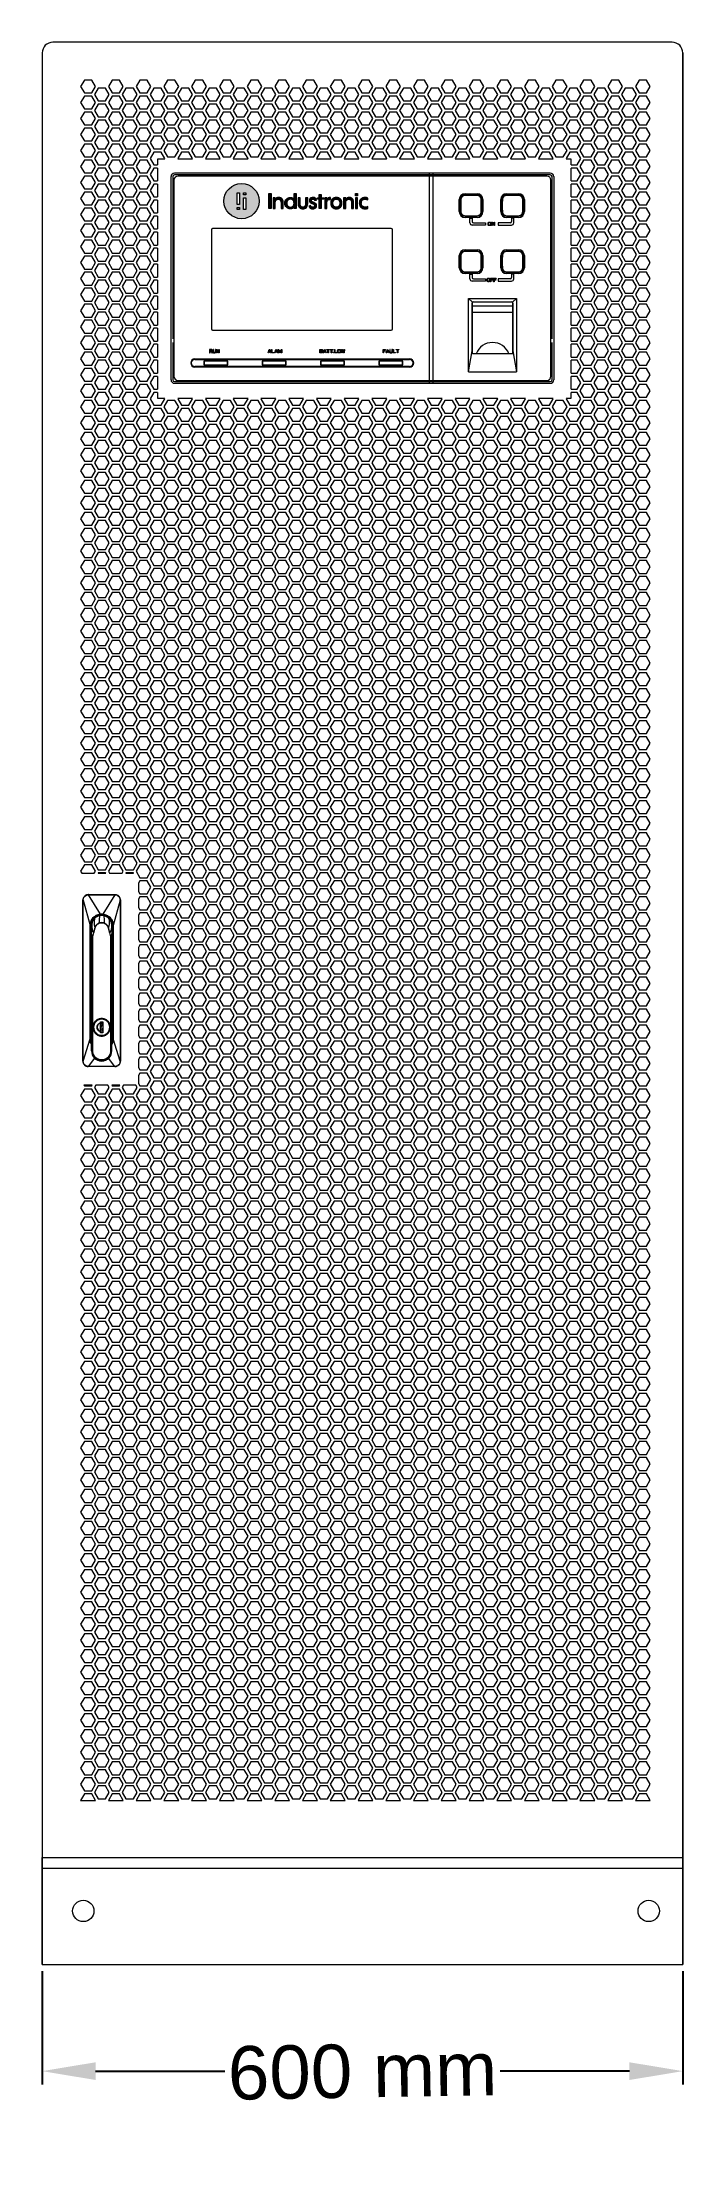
# Model space of a CAD drawing. Header units: millimetres. Extents: x 0 to 60, y -18 to 180.
import ezdxf

# ---------------------------------------------------------------- set-up
doc = ezdxf.new("R2010")
doc.units = ezdxf.units.MM
for name, color, linetype in [('4203-03386_0', 7, 'Continuous'), ('4203-03387_0', 7, 'Continuous'), ('4208-00599_0', 7, 'Continuous'), ('4208-40004_0', 7, 'Continuous'), ('ACOT', 7, 'Continuous'), ('ANNIU1_0', 7, 'Continuous'), ('Capa 1', 7, 'Continuous'), ('UK-MIANBAN_0', 7, 'Continuous')]:
    doc.layers.add(name, color=color, linetype=linetype)
doc.layers.add('Visible (ANSI)', color=7, linetype='Continuous', lineweight=50)
doc.styles.get("Standard").update_dxf_attribs({"font": 'arial.ttf'})
doc.dimstyles.new('ISO-25', dxfattribs={"dimtxt": 2.5, "dimasz": 2.5, "dimexe": 1.25, "dimexo": 0.625, "dimtad": 1, "dimtxsty": 'Standard', "dimcen": 2.5, "dimadec": 0, "dimazin": 0, "dimtfac": 1, "dimtmove": 0, "dimatfit": 3, "dimfxl": 1, "dimarcsym": 0})

msp = doc.modelspace()

# ---------------------------------------------------------------- blocks, each defined once
blk = doc.blocks.new('*D3')
at = {"color": 0, "lineweight": -2, "transparency": 16777216}
for p, q in [((0, -0.63), (0, -11.25)), ((60, -0.63), (60, -11.25)), ((5, -10), (17.11, -10)), ((55, -10), (42.89, -10))]:
    blk.add_line(p, q, dxfattribs=at)
at = {"color": 0, "transparency": 16777216}
for points in [[(5, -9.17), (5, -10.83), (0, -10)], [(55, -9.17), (55, -10.83), (60, -10)]]:
    blk.add_solid(points, dxfattribs=at)
at = {"layer": 'Defpoints', "color": 0, "transparency": 16777216}
for p in [(0, 0), (60, 0), (60, -10)]:
    blk.add_point(p, dxfattribs=at)
at = {"color": 0, "transparency": 16777216, "insert": (30, -10), "char_height": 5, "attachment_point": 5, "rotation": 1}
blk.add_mtext('600 mm', dxfattribs=at)

# ---------------------------------------------------------------- dimensions: what is measured, and where the dimension line sits
dim = msp.add_linear_dim(base=(60, -10), p1=(0, 0), p2=(60, 0), text='600 mm', dimstyle='ISO-25', override={"dimtxt": 5, "dimasz": 5})
dim.commit()
dim.dimension.update_dxf_attribs({"geometry": '*D3', "text_midpoint": (30, -10), "text_rotation": 1})

# ---------------------------------------------------------------- hatches: boundary and pattern name
at = {"lineweight": 5}
h = msp.add_hatch(color=7, dxfattribs=at)
h.dxf.hatch_style = 1
edge = h.paths.add_edge_path()
edge.add_spline(control_points=[(21.825, 164.782), (21.825, 164.877), (21.825, 164.953), (21.825, 164.953), (21.825, 165.062), (21.848, 165.146), (21.894, 165.207)], knot_values=[17, 17, 17, 17, 17.3750225, 17.3750225, 17.3750225, 18.3750225, 18.3750225, 18.3750225, 18.3750225], degree=3, periodic=0)
edge.add_spline(control_points=[(21.894, 165.207), (21.94, 165.268), (22.01, 165.298), (22.102, 165.298)], knot_values=[16, 16, 16, 16, 17, 17, 17, 17], degree=3, periodic=0)
edge.add_spline(control_points=[(22.102, 165.298), (22.151, 165.298), (22.191, 165.29), (22.225, 165.273)], knot_values=[15, 15, 15, 15, 16, 16, 16, 16], degree=3, periodic=0)
edge.add_spline(control_points=[(22.225, 165.273), (22.258, 165.256), (22.285, 165.233), (22.306, 165.203)], knot_values=[14, 14, 14, 14, 15, 15, 15, 15], degree=3, periodic=0)
edge.add_spline(control_points=[(22.306, 165.203), (22.327, 165.174), (22.342, 165.14), (22.352, 165.1)], knot_values=[13, 13, 13, 13, 14, 14, 14, 14], degree=3, periodic=0)
edge.add_spline(control_points=[(22.352, 165.1), (22.362, 165.062), (22.367, 165.019), (22.367, 164.975)], knot_values=[12, 12, 12, 12, 13, 13, 13, 13], degree=3, periodic=0)
edge.add_spline(control_points=[(22.367, 164.975), (22.367, 164.975), (22.367, 164.412), (22.367, 164.412), (22.367, 164.412), (22.367, 164.412), (22.367, 164.412)], knot_values=[10.99999, 10.99999, 10.99999, 10.99999, 11.99999, 11.99999, 11.99999, 12, 12, 12, 12], degree=3, periodic=0)
edge.add_spline(control_points=[(22.367, 164.412), (22.367, 164.412), (22.56, 164.412), (22.56, 164.412)], knot_values=[10.00001, 10.00001, 10.00001, 10.00001, 10.99999, 10.99999, 10.99999, 10.99999], degree=3, periodic=0)
edge.add_spline(control_points=[(22.56, 164.412), (22.56, 164.412), (22.56, 165.014), (22.56, 165.014)], knot_values=[9.00001, 9.00001, 9.00001, 9.00001, 9.99999, 9.99999, 9.99999, 9.99999], degree=3, periodic=0)
edge.add_spline(control_points=[(22.56, 165.014), (22.56, 165.078), (22.553, 165.138), (22.537, 165.192)], knot_values=[8, 8, 8, 8, 9, 9, 9, 9], degree=3, periodic=0)
edge.add_spline(control_points=[(22.537, 165.192), (22.521, 165.247), (22.497, 165.295), (22.464, 165.334)], knot_values=[7, 7, 7, 7, 8, 8, 8, 8], degree=3, periodic=0)
edge.add_spline(control_points=[(22.464, 165.334), (22.432, 165.374), (22.39, 165.405), (22.34, 165.427)], knot_values=[6, 6, 6, 6, 7, 7, 7, 7], degree=3, periodic=0)
edge.add_spline(control_points=[(22.34, 165.427), (22.29, 165.449), (22.231, 165.461), (22.163, 165.461)], knot_values=[5, 5, 5, 5, 6, 6, 6, 6], degree=3, periodic=0)
edge.add_spline(control_points=[(22.163, 165.461), (22.08, 165.461), (22.011, 165.445), (21.957, 165.414)], knot_values=[4, 4, 4, 4, 5, 5, 5, 5], degree=3, periodic=0)
edge.add_spline(control_points=[(21.957, 165.414), (21.904, 165.382), (21.86, 165.339), (21.826, 165.285)], knot_values=[3, 3, 3, 3, 4, 4, 4, 4], degree=3, periodic=0)
edge.add_spline(control_points=[(21.82, 165.285), (21.82, 165.285), (21.82, 165.439), (21.82, 165.439), (21.82, 165.439), (21.82, 165.439), (21.82, 165.439)], knot_values=[0.99999, 0.99999, 0.99999, 0.99999, 1.99998, 1.99998, 1.99998, 1.99999, 1.99999, 1.99999, 1.99999], degree=3, periodic=0)
edge.add_spline(control_points=[(21.82, 165.439), (21.82, 165.439), (21.63, 165.439), (21.63, 165.439)], knot_values=[0.00001, 0.00001, 0.00001, 0.00001, 0.99999, 0.99999, 0.99999, 0.99999], degree=3, periodic=0)
edge.add_spline(control_points=[(21.63, 165.439), (21.63, 165.439), (21.63, 165.295), (21.63, 165.114)], knot_values=[20.6249775, 20.6249775, 20.6249775, 20.6249775, 21, 21, 21, 21], degree=3, periodic=0)
edge.add_spline(control_points=[(21.63, 165.114), (21.63, 164.933), (21.63, 164.717), (21.63, 164.572)], knot_values=[20.249985, 20.249985, 20.249985, 20.249985, 20.6249775, 20.6249775, 20.6249775, 20.6249775], degree=3, periodic=0)
edge.add_spline(control_points=[(21.63, 164.572), (21.63, 164.536), (21.63, 164.504), (21.63, 164.479)], knot_values=[20.1562369, 20.1562369, 20.1562369, 20.1562369, 20.249985, 20.249985, 20.249985, 20.249985], degree=3, periodic=0)
edge.add_spline(control_points=[(21.63, 164.479), (21.63, 164.454), (21.63, 164.434), (21.63, 164.423)], knot_values=[20.0624887, 20.0624887, 20.0624887, 20.0624887, 20.1562369, 20.1562369, 20.1562369, 20.1562369], degree=3, periodic=0)
edge.add_spline(control_points=[(21.63, 164.412), (21.63, 164.412), (21.63, 164.412), (21.63, 164.412), (21.63, 164.412), (21.63, 164.412), (21.63, 164.412)], knot_values=[19.9980369, 19.9980369, 19.9980369, 19.9980369, 20.0004682, 20.0004682, 20.0004682, 20.0024314, 20.0024314, 20.0024314, 20.0024314], degree=3, periodic=0)
edge.add_spline(control_points=[(21.639, 164.412), (21.647, 164.412), (21.66, 164.412), (21.675, 164.412)], knot_values=[19.6874962, 19.6874962, 19.6874962, 19.6874962, 19.8749925, 19.8749925, 19.8749925, 19.8749925], degree=3, periodic=0)
edge.add_spline(control_points=[(21.675, 164.412), (21.691, 164.412), (21.709, 164.412), (21.727, 164.412)], knot_values=[19.5, 19.5, 19.5, 19.5, 19.6874962, 19.6874962, 19.6874962, 19.6874962], degree=3, periodic=0)
edge.add_spline(control_points=[(21.727, 164.412), (21.746, 164.412), (21.764, 164.412), (21.78, 164.412)], knot_values=[19.3125038, 19.3125038, 19.3125038, 19.3125038, 19.5, 19.5, 19.5, 19.5], degree=3, periodic=0)
edge.add_spline(control_points=[(21.78, 164.412), (21.795, 164.412), (21.808, 164.412), (21.816, 164.412)], knot_values=[19.1250075, 19.1250075, 19.1250075, 19.1250075, 19.3125038, 19.3125038, 19.3125038, 19.3125038], degree=3, periodic=0)
edge.add_spline(control_points=[(21.825, 164.412), (21.825, 164.412), (21.825, 164.412), (21.825, 164.412), (21.825, 164.412), (21.825, 164.412), (21.825, 164.412)], knot_values=[18.9990334, 18.9990334, 18.9990334, 18.9990334, 19.0039261, 19.0039261, 19.0039261, 19.0048927, 19.0048927, 19.0048927, 19.0048927], degree=3, periodic=0)
edge.add_spline(control_points=[(21.825, 164.418), (21.825, 164.424), (21.825, 164.434), (21.825, 164.447)], knot_values=[18.8437631, 18.8437631, 18.8437631, 18.8437631, 18.9375112, 18.9375112, 18.9375112, 18.9375112], degree=3, periodic=0)
edge.add_spline(control_points=[(21.825, 164.447), (21.825, 164.46), (21.825, 164.477), (21.825, 164.496)], knot_values=[18.750015, 18.750015, 18.750015, 18.750015, 18.8437631, 18.8437631, 18.8437631, 18.8437631], degree=3, periodic=0)
edge.add_spline(control_points=[(21.825, 164.496), (21.825, 164.572), (21.825, 164.687), (21.825, 164.782)], knot_values=[18.3750225, 18.3750225, 18.3750225, 18.3750225, 18.750015, 18.750015, 18.750015, 18.750015], degree=3, periodic=0)
h = msp.add_hatch(color=7, dxfattribs=at)
h.dxf.hatch_style = 1
edge = h.paths.add_edge_path()
edge.add_spline(control_points=[(25.021, 165.185), (25.021, 165.142), (25.028, 165.105), (25.042, 165.074)], knot_values=[11, 11, 11, 11, 12, 12, 12, 12], degree=3, periodic=0)
edge.add_spline(control_points=[(25.042, 165.074), (25.057, 165.043), (25.077, 165.016), (25.102, 164.993)], knot_values=[10, 10, 10, 10, 11, 11, 11, 11], degree=3, periodic=0)
edge.add_spline(control_points=[(25.102, 164.993), (25.128, 164.969), (25.158, 164.949), (25.193, 164.931)], knot_values=[9, 9, 9, 9, 10, 10, 10, 10], degree=3, periodic=0)
edge.add_spline(control_points=[(25.193, 164.931), (25.228, 164.914), (25.266, 164.897), (25.307, 164.881)], knot_values=[8, 8, 8, 8, 9, 9, 9, 9], degree=3, periodic=0)
edge.add_spline(control_points=[(25.307, 164.881), (25.346, 164.866), (25.379, 164.851), (25.406, 164.836)], knot_values=[7, 7, 7, 7, 8, 8, 8, 8], degree=3, periodic=0)
edge.add_spline(control_points=[(25.406, 164.836), (25.434, 164.822), (25.456, 164.807), (25.472, 164.792)], knot_values=[6, 6, 6, 6, 7, 7, 7, 7], degree=3, periodic=0)
edge.add_spline(control_points=[(25.472, 164.792), (25.488, 164.777), (25.5, 164.761), (25.507, 164.742)], knot_values=[5, 5, 5, 5, 6, 6, 6, 6], degree=3, periodic=0)
edge.add_spline(control_points=[(25.507, 164.742), (25.515, 164.724), (25.518, 164.703), (25.518, 164.679)], knot_values=[4, 4, 4, 4, 5, 5, 5, 5], degree=3, periodic=0)
edge.add_spline(control_points=[(25.518, 164.679), (25.518, 164.639), (25.503, 164.608), (25.472, 164.587)], knot_values=[3, 3, 3, 3, 4, 4, 4, 4], degree=3, periodic=0)
edge.add_spline(control_points=[(25.472, 164.587), (25.442, 164.565), (25.403, 164.554), (25.356, 164.552)], knot_values=[2, 2, 2, 2, 3, 3, 3, 3], degree=3, periodic=0)
edge.add_spline(control_points=[(25.356, 164.552), (25.292, 164.552), (25.243, 164.565), (25.209, 164.59)], knot_values=[1, 1, 1, 1, 2, 2, 2, 2], degree=3, periodic=0)
edge.add_spline(control_points=[(25.209, 164.59), (25.175, 164.616), (25.149, 164.653), (25.131, 164.701)], knot_values=[0, 0, 0, 0, 1, 1, 1, 1], degree=3, periodic=0)
edge.add_spline(control_points=[(25.131, 164.701), (25.131, 164.701), (24.976, 164.64), (24.976, 164.64)], knot_values=[34.00001, 34.00001, 34.00001, 34.00001, 34.99999, 34.99999, 34.99999, 34.99999], degree=3, periodic=0)
edge.add_spline(control_points=[(24.976, 164.64), (24.996, 164.562), (25.039, 164.501), (25.106, 164.456)], knot_values=[33, 33, 33, 33, 34, 34, 34, 34], degree=3, periodic=0)
edge.add_spline(control_points=[(25.106, 164.456), (25.174, 164.412), (25.255, 164.39), (25.352, 164.39)], knot_values=[32, 32, 32, 32, 33, 33, 33, 33], degree=3, periodic=0)
edge.add_spline(control_points=[(25.352, 164.39), (25.411, 164.39), (25.462, 164.399), (25.505, 164.417)], knot_values=[31, 31, 31, 31, 32, 32, 32, 32], degree=3, periodic=0)
edge.add_spline(control_points=[(25.505, 164.417), (25.549, 164.436), (25.585, 164.459), (25.614, 164.488)], knot_values=[30, 30, 30, 30, 31, 31, 31, 31], degree=3, periodic=0)
edge.add_spline(control_points=[(25.614, 164.488), (25.643, 164.517), (25.664, 164.549), (25.679, 164.584)], knot_values=[29, 29, 29, 29, 30, 30, 30, 30], degree=3, periodic=0)
edge.add_spline(control_points=[(25.679, 164.584), (25.693, 164.619), (25.7, 164.653), (25.7, 164.687)], knot_values=[28, 28, 28, 28, 29, 29, 29, 29], degree=3, periodic=0)
edge.add_spline(control_points=[(25.7, 164.687), (25.7, 164.735), (25.692, 164.775), (25.677, 164.808)], knot_values=[27, 27, 27, 27, 28, 28, 28, 28], degree=3, periodic=0)
edge.add_spline(control_points=[(25.677, 164.808), (25.661, 164.841), (25.64, 164.87), (25.612, 164.896)], knot_values=[26, 26, 26, 26, 27, 27, 27, 27], degree=3, periodic=0)
edge.add_spline(control_points=[(25.612, 164.896), (25.585, 164.922), (25.553, 164.944), (25.515, 164.963)], knot_values=[25, 25, 25, 25, 26, 26, 26, 26], degree=3, periodic=0)
edge.add_spline(control_points=[(25.515, 164.963), (25.478, 164.981), (25.438, 165), (25.395, 165.018)], knot_values=[24, 24, 24, 24, 25, 25, 25, 25], degree=3, periodic=0)
edge.add_spline(control_points=[(25.395, 165.018), (25.328, 165.046), (25.28, 165.072), (25.25, 165.094)], knot_values=[23, 23, 23, 23, 24, 24, 24, 24], degree=3, periodic=0)
edge.add_spline(control_points=[(25.25, 165.094), (25.22, 165.115), (25.205, 165.146), (25.205, 165.186)], knot_values=[22, 22, 22, 22, 23, 23, 23, 23], degree=3, periodic=0)
edge.add_spline(control_points=[(25.205, 165.186), (25.205, 165.216), (25.217, 165.242), (25.241, 165.265)], knot_values=[21, 21, 21, 21, 22, 22, 22, 22], degree=3, periodic=0)
edge.add_spline(control_points=[(25.241, 165.265), (25.265, 165.287), (25.3, 165.298), (25.346, 165.298)], knot_values=[20, 20, 20, 20, 21, 21, 21, 21], degree=3, periodic=0)
edge.add_spline(control_points=[(25.346, 165.298), (25.448, 165.298), (25.51, 165.253), (25.534, 165.161)], knot_values=[19, 19, 19, 19, 20, 20, 20, 20], degree=3, periodic=0)
edge.add_spline(control_points=[(25.534, 165.161), (25.534, 165.161), (25.687, 165.214), (25.687, 165.214)], knot_values=[18.00001, 18.00001, 18.00001, 18.00001, 19, 19, 19, 19], degree=3, periodic=0)
edge.add_spline(control_points=[(25.687, 165.214), (25.672, 165.292), (25.636, 165.353), (25.577, 165.396)], knot_values=[17, 17, 17, 17, 18, 18, 18, 18], degree=3, periodic=0)
edge.add_spline(control_points=[(25.577, 165.396), (25.518, 165.439), (25.44, 165.461), (25.342, 165.461)], knot_values=[16, 16, 16, 16, 17, 17, 17, 17], degree=3, periodic=0)
edge.add_spline(control_points=[(25.342, 165.461), (25.293, 165.461), (25.248, 165.453), (25.209, 165.438)], knot_values=[15, 15, 15, 15, 16, 16, 16, 16], degree=3, periodic=0)
edge.add_spline(control_points=[(25.209, 165.438), (25.17, 165.423), (25.136, 165.403), (25.108, 165.379)], knot_values=[14, 14, 14, 14, 15, 15, 15, 15], degree=3, periodic=0)
edge.add_spline(control_points=[(25.108, 165.379), (25.08, 165.353), (25.059, 165.324), (25.043, 165.29)], knot_values=[13, 13, 13, 13, 14, 14, 14, 14], degree=3, periodic=0)
edge.add_spline(control_points=[(25.043, 165.29), (25.029, 165.256), (25.021, 165.221), (25.021, 165.185)], knot_values=[12, 12, 12, 12, 13, 13, 13, 13], degree=3, periodic=0)
edge = h.paths.add_edge_path()
edge.add_spline(control_points=[(24.673, 165.439), (24.673, 165.439), (24.673, 164.875), (24.673, 164.875)], knot_values=[10.00001, 10.00001, 10.00001, 10.00001, 10.99999, 10.99999, 10.99999, 10.99999], degree=3, periodic=0)
edge.add_spline(control_points=[(24.673, 164.875), (24.673, 164.831), (24.668, 164.789), (24.657, 164.75)], knot_values=[9, 9, 9, 9, 10, 10, 10, 10], degree=3, periodic=0)
edge.add_spline(control_points=[(24.657, 164.75), (24.647, 164.711), (24.631, 164.677), (24.61, 164.647)], knot_values=[8, 8, 8, 8, 9, 9, 9, 9], degree=3, periodic=0)
edge.add_spline(control_points=[(24.61, 164.647), (24.589, 164.618), (24.563, 164.595), (24.531, 164.578)], knot_values=[7, 7, 7, 7, 8, 8, 8, 8], degree=3, periodic=0)
edge.add_spline(control_points=[(24.531, 164.578), (24.499, 164.561), (24.461, 164.552), (24.417, 164.552)], knot_values=[6, 6, 6, 6, 7, 7, 7, 7], degree=3, periodic=0)
edge.add_spline(control_points=[(24.417, 164.552), (24.372, 164.552), (24.334, 164.561), (24.302, 164.578)], knot_values=[5, 5, 5, 5, 6, 6, 6, 6], degree=3, periodic=0)
edge.add_spline(control_points=[(24.302, 164.578), (24.27, 164.595), (24.243, 164.618), (24.223, 164.647)], knot_values=[4, 4, 4, 4, 5, 5, 5, 5], degree=3, periodic=0)
edge.add_spline(control_points=[(24.223, 164.647), (24.202, 164.677), (24.186, 164.711), (24.176, 164.75)], knot_values=[3, 3, 3, 3, 4, 4, 4, 4], degree=3, periodic=0)
edge.add_spline(control_points=[(24.176, 164.75), (24.165, 164.789), (24.16, 164.831), (24.16, 164.875)], knot_values=[2, 2, 2, 2, 3, 3, 3, 3], degree=3, periodic=0)
edge.add_spline(control_points=[(24.16, 164.875), (24.16, 164.875), (24.16, 165.439), (24.16, 165.439), (24.16, 165.439), (24.16, 165.439), (24.16, 165.439)], knot_values=[0.99999, 0.99999, 0.99999, 0.99999, 1.99999, 1.99999, 1.99999, 2, 2, 2, 2], degree=3, periodic=0)
edge.add_spline(control_points=[(24.16, 165.439), (24.16, 165.439), (23.966, 165.439), (23.966, 165.439)], knot_values=[0.00001, 0.00001, 0.00001, 0.00001, 0.99999, 0.99999, 0.99999, 0.99999], degree=3, periodic=0)
edge.add_spline(control_points=[(23.966, 165.439), (23.966, 165.439), (23.966, 164.846), (23.966, 164.846)], knot_values=[21.00001, 21.00001, 21.00001, 21.00001, 21.99999, 21.99999, 21.99999, 21.99999], degree=3, periodic=0)
edge.add_spline(control_points=[(23.966, 164.846), (23.966, 164.776), (23.978, 164.714), (23.999, 164.659)], knot_values=[20, 20, 20, 20, 21, 21, 21, 21], degree=3, periodic=0)
edge.add_spline(control_points=[(23.999, 164.659), (24.022, 164.603), (24.053, 164.555), (24.093, 164.515)], knot_values=[19, 19, 19, 19, 20, 20, 20, 20], degree=3, periodic=0)
edge.add_spline(control_points=[(24.093, 164.515), (24.132, 164.475), (24.18, 164.444), (24.235, 164.422)], knot_values=[18, 18, 18, 18, 19, 19, 19, 19], degree=3, periodic=0)
edge.add_spline(control_points=[(24.235, 164.422), (24.289, 164.401), (24.349, 164.39), (24.415, 164.39)], knot_values=[17, 17, 17, 17, 18, 18, 18, 18], degree=3, periodic=0)
edge.add_spline(control_points=[(24.415, 164.39), (24.481, 164.39), (24.542, 164.401), (24.597, 164.423)], knot_values=[16, 16, 16, 16, 17, 17, 17, 17], degree=3, periodic=0)
edge.add_spline(control_points=[(24.597, 164.423), (24.651, 164.445), (24.699, 164.477), (24.74, 164.517)], knot_values=[15, 15, 15, 15, 16, 16, 16, 16], degree=3, periodic=0)
edge.add_spline(control_points=[(24.74, 164.517), (24.78, 164.557), (24.811, 164.606), (24.833, 164.662)], knot_values=[14, 14, 14, 14, 15, 15, 15, 15], degree=3, periodic=0)
edge.add_spline(control_points=[(24.833, 164.662), (24.856, 164.718), (24.867, 164.781), (24.867, 164.85)], knot_values=[13, 13, 13, 13, 14, 14, 14, 14], degree=3, periodic=0)
edge.add_spline(control_points=[(24.867, 164.85), (24.867, 164.85), (24.867, 165.439), (24.867, 165.439), (24.867, 165.439), (24.867, 165.439), (24.867, 165.439)], knot_values=[11.99999, 11.99999, 11.99999, 11.99999, 12.99999, 12.99999, 12.99999, 13, 13, 13, 13], degree=3, periodic=0)
edge.add_spline(control_points=[(24.867, 165.439), (24.867, 165.439), (24.673, 165.439), (24.673, 165.439)], knot_values=[11.00001, 11.00001, 11.00001, 11.00001, 11.99999, 11.99999, 11.99999, 11.99999], degree=3, periodic=0)
h = msp.add_hatch(color=7, dxfattribs=at)
h.dxf.hatch_style = 1
h.paths.add_polyline_path([(26.136, 165.286), (26.363, 165.286), (26.363, 165.439), (26.136, 165.439), (26.136, 165.726), (25.942, 165.726), (25.942, 165.439), (25.776, 165.439), (25.776, 165.286), (25.942, 165.286), (25.942, 164.412), (26.136, 164.412)])
h = msp.add_hatch(color=7, dxfattribs=at)
h.dxf.hatch_style = 1
edge = h.paths.add_edge_path()
edge.add_spline(control_points=[(26.463, 165.439), (26.463, 165.439), (26.463, 165.295), (26.463, 165.114)], knot_values=[10.6249775, 10.6249775, 10.6249775, 10.6249775, 11, 11, 11, 11], degree=3, periodic=0)
edge.add_spline(control_points=[(26.463, 165.114), (26.463, 164.933), (26.463, 164.717), (26.463, 164.572)], knot_values=[10.249985, 10.249985, 10.249985, 10.249985, 10.6249775, 10.6249775, 10.6249775, 10.6249775], degree=3, periodic=0)
edge.add_spline(control_points=[(26.463, 164.572), (26.463, 164.536), (26.463, 164.504), (26.463, 164.479)], knot_values=[10.1562369, 10.1562369, 10.1562369, 10.1562369, 10.249985, 10.249985, 10.249985, 10.249985], degree=3, periodic=0)
edge.add_spline(control_points=[(26.463, 164.479), (26.463, 164.454), (26.463, 164.434), (26.463, 164.423)], knot_values=[10.0624887, 10.0624887, 10.0624887, 10.0624887, 10.1562369, 10.1562369, 10.1562369, 10.1562369], degree=3, periodic=0)
edge.add_spline(control_points=[(26.463, 164.412), (26.463, 164.412), (26.463, 164.412), (26.463, 164.412), (26.463, 164.412), (26.463, 164.412), (26.463, 164.412)], knot_values=[9.9980369, 9.9980369, 9.9980369, 9.9980369, 10.0004682, 10.0004682, 10.0004682, 10.0024314, 10.0024314, 10.0024314, 10.0024314], degree=3, periodic=0)
edge.add_spline(control_points=[(26.466, 164.412), (26.467, 164.412), (26.469, 164.412), (26.471, 164.412)], knot_values=[9.8749925, 9.8749925, 9.8749925, 9.8749925, 9.9218666, 9.9218666, 9.9218666, 9.9218666], degree=3, periodic=0)
edge.add_spline(control_points=[(26.471, 164.412), (26.479, 164.412), (26.492, 164.412), (26.508, 164.412)], knot_values=[9.6874963, 9.6874963, 9.6874963, 9.6874963, 9.8749925, 9.8749925, 9.8749925, 9.8749925], degree=3, periodic=0)
edge.add_spline(control_points=[(26.508, 164.412), (26.523, 164.412), (26.541, 164.412), (26.56, 164.412)], knot_values=[9.5, 9.5, 9.5, 9.5, 9.6874962, 9.6874962, 9.6874962, 9.6874962], degree=3, periodic=0)
edge.add_spline(control_points=[(26.56, 164.412), (26.578, 164.412), (26.596, 164.412), (26.611, 164.412)], knot_values=[9.3125038, 9.3125038, 9.3125038, 9.3125038, 9.5, 9.5, 9.5, 9.5], degree=3, periodic=0)
edge.add_spline(control_points=[(26.611, 164.412), (26.627, 164.412), (26.64, 164.412), (26.648, 164.412)], knot_values=[9.1250075, 9.1250075, 9.1250075, 9.1250075, 9.3125037, 9.3125037, 9.3125037, 9.3125037], degree=3, periodic=0)
edge.add_spline(control_points=[(26.656, 164.412), (26.656, 164.412), (26.656, 164.412), (26.656, 164.412), (26.656, 164.412), (26.656, 164.412), (26.656, 164.412)], knot_values=[8.9990334, 8.9990334, 8.9990334, 8.9990334, 9.0039261, 9.0039261, 9.0039261, 9.0048927, 9.0048927, 9.0048927, 9.0048927], degree=3, periodic=0)
edge.add_spline(control_points=[(26.656, 164.417), (26.656, 164.423), (26.656, 164.433), (26.656, 164.445)], knot_values=[8.8437631, 8.8437631, 8.8437631, 8.8437631, 8.9375112, 8.9375112, 8.9375112, 8.9375112], degree=3, periodic=0)
edge.add_spline(control_points=[(26.656, 164.445), (26.656, 164.458), (26.656, 164.474), (26.656, 164.492)], knot_values=[8.750015, 8.750015, 8.750015, 8.750015, 8.8437631, 8.8437631, 8.8437631, 8.8437631], degree=3, periodic=0)
edge.add_spline(control_points=[(26.656, 164.492), (26.656, 164.564), (26.656, 164.673), (26.656, 164.763)], knot_values=[8.3750225, 8.3750225, 8.3750225, 8.3750225, 8.750015, 8.750015, 8.750015, 8.750015], degree=3, periodic=0)
edge.add_spline(control_points=[(26.656, 164.763), (26.656, 164.854), (26.656, 164.926), (26.656, 164.926), (26.656, 165.045), (26.683, 165.133), (26.737, 165.192)], knot_values=[7, 7, 7, 7, 7.3750225, 7.3750225, 7.3750225, 8.3750225, 8.3750225, 8.3750225, 8.3750225], degree=3, periodic=0)
edge.add_spline(control_points=[(26.737, 165.192), (26.791, 165.25), (26.878, 165.279), (26.997, 165.279)], knot_values=[6, 6, 6, 6, 7, 7, 7, 7], degree=3, periodic=0)
edge.add_spline(control_points=[(26.997, 165.279), (26.997, 165.279), (26.997, 165.461), (26.997, 165.461)], knot_values=[5.00001, 5.00001, 5.00001, 5.00001, 6, 6, 6, 6], degree=3, periodic=0)
edge.add_spline(control_points=[(26.997, 165.461), (26.912, 165.461), (26.843, 165.445), (26.789, 165.414)], knot_values=[4, 4, 4, 4, 5, 5, 5, 5], degree=3, periodic=0)
edge.add_spline(control_points=[(26.789, 165.414), (26.736, 165.382), (26.692, 165.338), (26.658, 165.281)], knot_values=[3, 3, 3, 3, 4, 4, 4, 4], degree=3, periodic=0)
edge.add_spline(control_points=[(26.658, 165.281), (26.658, 165.281), (26.652, 165.281), (26.652, 165.281), (26.652, 165.281), (26.652, 165.281), (26.652, 165.281)], knot_values=[1.99999, 1.99999, 1.99999, 1.99999, 2.99999, 2.99999, 2.99999, 3, 3, 3, 3], degree=3, periodic=0)
edge.add_spline(control_points=[(26.652, 165.281), (26.652, 165.281), (26.652, 165.439), (26.652, 165.439), (26.652, 165.439), (26.652, 165.439), (26.652, 165.439)], knot_values=[0.99999, 0.99999, 0.99999, 0.99999, 1.99998, 1.99998, 1.99998, 1.99999, 1.99999, 1.99999, 1.99999], degree=3, periodic=0)
edge.add_spline(control_points=[(26.652, 165.439), (26.652, 165.439), (26.463, 165.439), (26.463, 165.439)], knot_values=[0.00001, 0.00001, 0.00001, 0.00001, 0.99999, 0.99999, 0.99999, 0.99999], degree=3, periodic=0)
h = msp.add_hatch(color=7, dxfattribs=at)
h.dxf.hatch_style = 1
edge = h.paths.add_edge_path()
edge.add_spline(control_points=[(27.173, 165.308), (27.126, 165.26), (27.09, 165.203), (27.064, 165.138)], knot_values=[5, 5, 5, 5, 6, 6, 6, 6], degree=3, periodic=0)
edge.add_spline(control_points=[(27.064, 165.138), (27.037, 165.072), (27.024, 165.002), (27.024, 164.926)], knot_values=[4, 4, 4, 4, 5, 5, 5, 5], degree=3, periodic=0)
edge.add_spline(control_points=[(27.024, 164.926), (27.024, 164.849), (27.037, 164.778), (27.064, 164.713)], knot_values=[3, 3, 3, 3, 4, 4, 4, 4], degree=3, periodic=0)
edge.add_spline(control_points=[(27.064, 164.713), (27.09, 164.648), (27.126, 164.591), (27.173, 164.542)], knot_values=[2, 2, 2, 2, 3, 3, 3, 3], degree=3, periodic=0)
edge.add_spline(control_points=[(27.173, 164.542), (27.22, 164.494), (27.276, 164.457), (27.34, 164.43)], knot_values=[1, 1, 1, 1, 2, 2, 2, 2], degree=3, periodic=0)
edge.add_spline(control_points=[(27.34, 164.43), (27.405, 164.403), (27.475, 164.39), (27.551, 164.39)], knot_values=[0, 0, 0, 0, 1, 1, 1, 1], degree=3, periodic=0)
edge.add_spline(control_points=[(27.551, 164.39), (27.627, 164.39), (27.697, 164.403), (27.761, 164.43)], knot_values=[15, 15, 15, 15, 16, 16, 16, 16], degree=3, periodic=0)
edge.add_spline(control_points=[(27.761, 164.43), (27.826, 164.457), (27.882, 164.494), (27.928, 164.542)], knot_values=[14, 14, 14, 14, 15, 15, 15, 15], degree=3, periodic=0)
edge.add_spline(control_points=[(27.928, 164.542), (27.976, 164.591), (28.012, 164.648), (28.039, 164.713)], knot_values=[13, 13, 13, 13, 14, 14, 14, 14], degree=3, periodic=0)
edge.add_spline(control_points=[(28.039, 164.713), (28.066, 164.778), (28.079, 164.849), (28.079, 164.926)], knot_values=[12, 12, 12, 12, 13, 13, 13, 13], degree=3, periodic=0)
edge.add_spline(control_points=[(28.079, 164.926), (28.079, 165.002), (28.066, 165.072), (28.039, 165.138)], knot_values=[11, 11, 11, 11, 12, 12, 12, 12], degree=3, periodic=0)
edge.add_spline(control_points=[(28.039, 165.138), (28.012, 165.203), (27.976, 165.26), (27.928, 165.308)], knot_values=[10, 10, 10, 10, 11, 11, 11, 11], degree=3, periodic=0)
edge.add_spline(control_points=[(27.928, 165.308), (27.882, 165.356), (27.826, 165.394), (27.761, 165.421)], knot_values=[9, 9, 9, 9, 10, 10, 10, 10], degree=3, periodic=0)
edge.add_spline(control_points=[(27.761, 165.421), (27.697, 165.447), (27.627, 165.461), (27.551, 165.461)], knot_values=[8, 8, 8, 8, 9, 9, 9, 9], degree=3, periodic=0)
edge.add_spline(control_points=[(27.551, 165.461), (27.475, 165.461), (27.405, 165.447), (27.34, 165.421)], knot_values=[7, 7, 7, 7, 8, 8, 8, 8], degree=3, periodic=0)
edge.add_spline(control_points=[(27.34, 165.421), (27.276, 165.394), (27.22, 165.356), (27.173, 165.308)], knot_values=[6, 6, 6, 6, 7, 7, 7, 7], degree=3, periodic=0)
edge = h.paths.add_edge_path(flags=16)
edge.add_spline(control_points=[(27.313, 165.193), (27.343, 165.227), (27.378, 165.252), (27.419, 165.271)], knot_values=[9, 9, 9, 9, 10, 10, 10, 10], degree=3, periodic=0)
edge.add_spline(control_points=[(27.419, 165.271), (27.46, 165.289), (27.504, 165.298), (27.551, 165.298)], knot_values=[8, 8, 8, 8, 9, 9, 9, 9], degree=3, periodic=0)
edge.add_spline(control_points=[(27.551, 165.298), (27.599, 165.298), (27.644, 165.289), (27.684, 165.271)], knot_values=[7, 7, 7, 7, 8, 8, 8, 8], degree=3, periodic=0)
edge.add_spline(control_points=[(27.684, 165.271), (27.724, 165.252), (27.759, 165.227), (27.789, 165.193)], knot_values=[6, 6, 6, 6, 7, 7, 7, 7], degree=3, periodic=0)
edge.add_spline(control_points=[(27.789, 165.193), (27.82, 165.16), (27.843, 165.121), (27.86, 165.076)], knot_values=[5, 5, 5, 5, 6, 6, 6, 6], degree=3, periodic=0)
edge.add_spline(control_points=[(27.86, 165.076), (27.877, 165.031), (27.885, 164.981), (27.885, 164.926)], knot_values=[4, 4, 4, 4, 5, 5, 5, 5], degree=3, periodic=0)
edge.add_spline(control_points=[(27.885, 164.926), (27.885, 164.871), (27.877, 164.821), (27.86, 164.776)], knot_values=[3, 3, 3, 3, 4, 4, 4, 4], degree=3, periodic=0)
edge.add_spline(control_points=[(27.86, 164.776), (27.843, 164.73), (27.82, 164.69), (27.789, 164.657)], knot_values=[2, 2, 2, 2, 3, 3, 3, 3], degree=3, periodic=0)
edge.add_spline(control_points=[(27.789, 164.657), (27.759, 164.624), (27.724, 164.598), (27.684, 164.58)], knot_values=[1, 1, 1, 1, 2, 2, 2, 2], degree=3, periodic=0)
edge.add_spline(control_points=[(27.684, 164.58), (27.644, 164.561), (27.599, 164.552), (27.551, 164.552)], knot_values=[0, 0, 0, 0, 1, 1, 1, 1], degree=3, periodic=0)
edge.add_spline(control_points=[(27.551, 164.552), (27.504, 164.552), (27.46, 164.561), (27.419, 164.58)], knot_values=[15, 15, 15, 15, 16, 16, 16, 16], degree=3, periodic=0)
edge.add_spline(control_points=[(27.419, 164.58), (27.378, 164.598), (27.343, 164.624), (27.313, 164.657)], knot_values=[14, 14, 14, 14, 15, 15, 15, 15], degree=3, periodic=0)
edge.add_spline(control_points=[(27.313, 164.657), (27.284, 164.69), (27.26, 164.73), (27.243, 164.776)], knot_values=[13, 13, 13, 13, 14, 14, 14, 14], degree=3, periodic=0)
edge.add_spline(control_points=[(27.243, 164.776), (27.227, 164.821), (27.218, 164.871), (27.218, 164.926)], knot_values=[12, 12, 12, 12, 13, 13, 13, 13], degree=3, periodic=0)
edge.add_spline(control_points=[(27.218, 164.926), (27.218, 164.981), (27.227, 165.031), (27.243, 165.076)], knot_values=[11, 11, 11, 11, 12, 12, 12, 12], degree=3, periodic=0)
edge.add_spline(control_points=[(27.243, 165.076), (27.26, 165.121), (27.284, 165.16), (27.313, 165.193)], knot_values=[10, 10, 10, 10, 11, 11, 11, 11], degree=3, periodic=0)
h = msp.add_hatch(color=7, dxfattribs=at)
h.dxf.hatch_style = 1
edge = h.paths.add_edge_path()
edge.add_spline(control_points=[(28.234, 165.114), (28.234, 164.933), (28.234, 164.717), (28.234, 164.572)], knot_values=[20.249985, 20.249985, 20.249985, 20.249985, 20.6249775, 20.6249775, 20.6249775, 20.6249775], degree=3, periodic=0)
edge.add_spline(control_points=[(28.234, 164.572), (28.234, 164.536), (28.234, 164.504), (28.234, 164.479)], knot_values=[20.1562369, 20.1562369, 20.1562369, 20.1562369, 20.249985, 20.249985, 20.249985, 20.249985], degree=3, periodic=0)
edge.add_spline(control_points=[(28.234, 164.479), (28.234, 164.454), (28.234, 164.434), (28.234, 164.423)], knot_values=[20.0624887, 20.0624887, 20.0624887, 20.0624887, 20.1562369, 20.1562369, 20.1562369, 20.1562369], degree=3, periodic=0)
edge.add_spline(control_points=[(28.234, 164.412), (28.234, 164.412), (28.234, 164.412), (28.234, 164.412), (28.234, 164.412), (28.234, 164.412), (28.234, 164.412)], knot_values=[19.9980369, 19.9980369, 19.9980369, 19.9980369, 20.0004682, 20.0004682, 20.0004682, 20.0024314, 20.0024314, 20.0024314, 20.0024314], degree=3, periodic=0)
edge.add_spline(control_points=[(28.237, 164.412), (28.239, 164.412), (28.24, 164.412), (28.242, 164.412)], knot_values=[19.8749925, 19.8749925, 19.8749925, 19.8749925, 19.9218666, 19.9218666, 19.9218666, 19.9218666], degree=3, periodic=0)
edge.add_spline(control_points=[(28.242, 164.412), (28.25, 164.412), (28.263, 164.412), (28.279, 164.412)], knot_values=[19.6874962, 19.6874962, 19.6874962, 19.6874962, 19.8749925, 19.8749925, 19.8749925, 19.8749925], degree=3, periodic=0)
edge.add_spline(control_points=[(28.279, 164.412), (28.295, 164.412), (28.313, 164.412), (28.331, 164.412)], knot_values=[19.5, 19.5, 19.5, 19.5, 19.6874962, 19.6874962, 19.6874962, 19.6874962], degree=3, periodic=0)
edge.add_spline(control_points=[(28.331, 164.412), (28.349, 164.412), (28.367, 164.412), (28.383, 164.412)], knot_values=[19.3125038, 19.3125038, 19.3125038, 19.3125038, 19.5, 19.5, 19.5, 19.5], degree=3, periodic=0)
edge.add_spline(control_points=[(28.383, 164.412), (28.398, 164.412), (28.411, 164.412), (28.419, 164.412)], knot_values=[19.1250075, 19.1250075, 19.1250075, 19.1250075, 19.3125038, 19.3125038, 19.3125038, 19.3125038], degree=3, periodic=0)
edge.add_spline(control_points=[(28.428, 164.412), (28.428, 164.412), (28.428, 164.412), (28.428, 164.412), (28.428, 164.412), (28.428, 164.412), (28.428, 164.412)], knot_values=[18.9990334, 18.9990334, 18.9990334, 18.9990334, 19.0039261, 19.0039261, 19.0039261, 19.0048927, 19.0048927, 19.0048927, 19.0048927], degree=3, periodic=0)
edge.add_spline(control_points=[(28.428, 164.418), (28.428, 164.424), (28.428, 164.434), (28.428, 164.447)], knot_values=[18.8437631, 18.8437631, 18.8437631, 18.8437631, 18.9375112, 18.9375112, 18.9375112, 18.9375112], degree=3, periodic=0)
edge.add_spline(control_points=[(28.428, 164.447), (28.428, 164.46), (28.428, 164.477), (28.428, 164.496)], knot_values=[18.750015, 18.750015, 18.750015, 18.750015, 18.8437631, 18.8437631, 18.8437631, 18.8437631], degree=3, periodic=0)
edge.add_spline(control_points=[(28.428, 164.496), (28.428, 164.572), (28.428, 164.687), (28.428, 164.782)], knot_values=[18.3750225, 18.3750225, 18.3750225, 18.3750225, 18.750015, 18.750015, 18.750015, 18.750015], degree=3, periodic=0)
edge.add_spline(control_points=[(28.428, 164.782), (28.428, 164.877), (28.428, 164.953), (28.428, 164.953), (28.428, 165.062), (28.451, 165.146), (28.497, 165.207)], knot_values=[17, 17, 17, 17, 17.3750225, 17.3750225, 17.3750225, 18.3750225, 18.3750225, 18.3750225, 18.3750225], degree=3, periodic=0)
edge.add_spline(control_points=[(28.497, 165.207), (28.543, 165.268), (28.613, 165.298), (28.706, 165.298)], knot_values=[16, 16, 16, 16, 17, 17, 17, 17], degree=3, periodic=0)
edge.add_spline(control_points=[(28.706, 165.298), (28.754, 165.298), (28.795, 165.29), (28.828, 165.273)], knot_values=[15, 15, 15, 15, 16, 16, 16, 16], degree=3, periodic=0)
edge.add_spline(control_points=[(28.828, 165.273), (28.861, 165.256), (28.889, 165.233), (28.909, 165.203)], knot_values=[14, 14, 14, 14, 15, 15, 15, 15], degree=3, periodic=0)
edge.add_spline(control_points=[(28.909, 165.203), (28.93, 165.174), (28.945, 165.14), (28.955, 165.1)], knot_values=[13, 13, 13, 13, 14, 14, 14, 14], degree=3, periodic=0)
edge.add_spline(control_points=[(28.955, 165.1), (28.965, 165.062), (28.97, 165.019), (28.97, 164.975)], knot_values=[12, 12, 12, 12, 13, 13, 13, 13], degree=3, periodic=0)
edge.add_spline(control_points=[(28.97, 164.975), (28.97, 164.975), (28.97, 164.412), (28.97, 164.412), (28.97, 164.412), (28.97, 164.412), (28.97, 164.412)], knot_values=[10.99999, 10.99999, 10.99999, 10.99999, 11.99999, 11.99999, 11.99999, 12, 12, 12, 12], degree=3, periodic=0)
edge.add_spline(control_points=[(28.97, 164.412), (28.97, 164.412), (29.164, 164.412), (29.164, 164.412)], knot_values=[10.00001, 10.00001, 10.00001, 10.00001, 10.99999, 10.99999, 10.99999, 10.99999], degree=3, periodic=0)
edge.add_spline(control_points=[(29.164, 164.412), (29.164, 164.412), (29.164, 165.014), (29.164, 165.014)], knot_values=[9.00001, 9.00001, 9.00001, 9.00001, 9.99999, 9.99999, 9.99999, 9.99999], degree=3, periodic=0)
edge.add_spline(control_points=[(29.164, 165.014), (29.164, 165.078), (29.156, 165.138), (29.14, 165.192)], knot_values=[8, 8, 8, 8, 9, 9, 9, 9], degree=3, periodic=0)
edge.add_spline(control_points=[(29.14, 165.192), (29.125, 165.247), (29.1, 165.295), (29.068, 165.334)], knot_values=[7, 7, 7, 7, 8, 8, 8, 8], degree=3, periodic=0)
edge.add_spline(control_points=[(29.068, 165.334), (29.035, 165.374), (28.994, 165.405), (28.943, 165.427)], knot_values=[6, 6, 6, 6, 7, 7, 7, 7], degree=3, periodic=0)
edge.add_spline(control_points=[(28.943, 165.427), (28.893, 165.449), (28.834, 165.461), (28.767, 165.461)], knot_values=[5, 5, 5, 5, 6, 6, 6, 6], degree=3, periodic=0)
edge.add_spline(control_points=[(28.767, 165.461), (28.683, 165.461), (28.614, 165.445), (28.561, 165.414)], knot_values=[4, 4, 4, 4, 5, 5, 5, 5], degree=3, periodic=0)
edge.add_spline(control_points=[(28.561, 165.414), (28.507, 165.382), (28.464, 165.339), (28.43, 165.285)], knot_values=[3, 3, 3, 3, 4, 4, 4, 4], degree=3, periodic=0)
edge.add_spline(control_points=[(28.424, 165.285), (28.424, 165.285), (28.424, 165.439), (28.424, 165.439), (28.424, 165.439), (28.424, 165.439), (28.424, 165.439)], knot_values=[0.99999, 0.99999, 0.99999, 0.99999, 1.99998, 1.99998, 1.99998, 1.99999, 1.99999, 1.99999, 1.99999], degree=3, periodic=0)
edge.add_spline(control_points=[(28.424, 165.439), (28.424, 165.439), (28.234, 165.439), (28.234, 165.439)], knot_values=[0.00001, 0.00001, 0.00001, 0.00001, 0.99999, 0.99999, 0.99999, 0.99999], degree=3, periodic=0)
edge.add_spline(control_points=[(28.234, 165.439), (28.234, 165.439), (28.234, 165.295), (28.234, 165.114)], knot_values=[20.6249775, 20.6249775, 20.6249775, 20.6249775, 21, 21, 21, 21], degree=3, periodic=0)
h.paths.add_polyline_path([(29.349, 164.412), (29.542, 164.412), (29.542, 165.439), (29.349, 165.439)])
h.paths.add_polyline_path([(29.345, 165.621), (29.546, 165.621), (29.546, 165.82), (29.345, 165.82)])
edge = h.paths.add_edge_path()
edge.add_spline(control_points=[(29.914, 165.078), (29.93, 165.123), (29.953, 165.162), (29.984, 165.194)], knot_values=[16, 16, 16, 16, 17, 17, 17, 17], degree=3, periodic=0)
edge.add_spline(control_points=[(29.984, 165.194), (30.014, 165.227), (30.052, 165.253), (30.097, 165.271)], knot_values=[15, 15, 15, 15, 16, 16, 16, 16], degree=3, periodic=0)
edge.add_spline(control_points=[(30.097, 165.271), (30.141, 165.289), (30.192, 165.298), (30.249, 165.298)], knot_values=[14, 14, 14, 14, 15, 15, 15, 15], degree=3, periodic=0)
edge.add_spline(control_points=[(30.249, 165.298), (30.346, 165.298), (30.425, 165.277), (30.488, 165.234)], knot_values=[13, 13, 13, 13, 14, 14, 14, 14], degree=3, periodic=0)
edge.add_spline(control_points=[(30.488, 165.234), (30.488, 165.234), (30.488, 165.409), (30.488, 165.409)], knot_values=[12.00001, 12.00001, 12.00001, 12.00001, 13, 13, 13, 13], degree=3, periodic=0)
edge.add_spline(control_points=[(30.488, 165.409), (30.454, 165.425), (30.419, 165.438), (30.381, 165.447)], knot_values=[11, 11, 11, 11, 12, 12, 12, 12], degree=3, periodic=0)
edge.add_spline(control_points=[(30.381, 165.447), (30.344, 165.456), (30.303, 165.461), (30.257, 165.461)], knot_values=[10, 10, 10, 10, 11, 11, 11, 11], degree=3, periodic=0)
edge.add_spline(control_points=[(30.257, 165.461), (30.171, 165.461), (30.093, 165.447), (30.024, 165.421)], knot_values=[9, 9, 9, 9, 10, 10, 10, 10], degree=3, periodic=0)
edge.add_spline(control_points=[(30.024, 165.421), (29.955, 165.394), (29.896, 165.357), (29.847, 165.309)], knot_values=[8, 8, 8, 8, 9, 9, 9, 9], degree=3, periodic=0)
edge.add_spline(control_points=[(29.847, 165.309), (29.798, 165.261), (29.761, 165.205), (29.734, 165.14)], knot_values=[7, 7, 7, 7, 8, 8, 8, 8], degree=3, periodic=0)
edge.add_spline(control_points=[(29.734, 165.14), (29.708, 165.076), (29.695, 165.006), (29.695, 164.93)], knot_values=[6, 6, 6, 6, 7, 7, 7, 7], degree=3, periodic=0)
edge.add_spline(control_points=[(29.695, 164.93), (29.695, 164.85), (29.71, 164.778), (29.737, 164.712)], knot_values=[5, 5, 5, 5, 6, 6, 6, 6], degree=3, periodic=0)
edge.add_spline(control_points=[(29.737, 164.712), (29.766, 164.646), (29.804, 164.589), (29.854, 164.542)], knot_values=[4, 4, 4, 4, 5, 5, 5, 5], degree=3, periodic=0)
edge.add_spline(control_points=[(29.854, 164.542), (29.903, 164.494), (29.962, 164.457), (30.031, 164.43)], knot_values=[3, 3, 3, 3, 4, 4, 4, 4], degree=3, periodic=0)
edge.add_spline(control_points=[(30.031, 164.43), (30.1, 164.403), (30.174, 164.39), (30.255, 164.39)], knot_values=[2, 2, 2, 2, 3, 3, 3, 3], degree=3, periodic=0)
edge.add_spline(control_points=[(30.255, 164.39), (30.298, 164.39), (30.34, 164.394), (30.379, 164.401)], knot_values=[1, 1, 1, 1, 2, 2, 2, 2], degree=3, periodic=0)
edge.add_spline(control_points=[(30.379, 164.401), (30.419, 164.408), (30.457, 164.42), (30.494, 164.437)], knot_values=[0, 0, 0, 0, 1, 1, 1, 1], degree=3, periodic=0)
edge.add_spline(control_points=[(30.494, 164.437), (30.494, 164.437), (30.494, 164.603), (30.494, 164.603)], knot_values=[24.00001, 24.00001, 24.00001, 24.00001, 24.99999, 24.99999, 24.99999, 24.99999], degree=3, periodic=0)
edge.add_spline(control_points=[(30.494, 164.603), (30.46, 164.586), (30.424, 164.573), (30.384, 164.564)], knot_values=[23, 23, 23, 23, 24, 24, 24, 24], degree=3, periodic=0)
edge.add_spline(control_points=[(30.384, 164.564), (30.345, 164.555), (30.305, 164.55), (30.263, 164.55)], knot_values=[22, 22, 22, 22, 23, 23, 23, 23], degree=3, periodic=0)
edge.add_spline(control_points=[(30.263, 164.55), (30.208, 164.55), (30.158, 164.56), (30.112, 164.578)], knot_values=[21, 21, 21, 21, 22, 22, 22, 22], degree=3, periodic=0)
edge.add_spline(control_points=[(30.112, 164.578), (30.067, 164.596), (30.027, 164.622), (29.994, 164.656)], knot_values=[20, 20, 20, 20, 21, 21, 21, 21], degree=3, periodic=0)
edge.add_spline(control_points=[(29.994, 164.656), (29.96, 164.69), (29.934, 164.73), (29.917, 164.776)], knot_values=[19, 19, 19, 19, 20, 20, 20, 20], degree=3, periodic=0)
edge.add_spline(control_points=[(29.917, 164.776), (29.898, 164.823), (29.889, 164.875), (29.889, 164.932)], knot_values=[18, 18, 18, 18, 19, 19, 19, 19], degree=3, periodic=0)
edge.add_spline(control_points=[(29.889, 164.932), (29.889, 164.984), (29.897, 165.033), (29.914, 165.078)], knot_values=[17, 17, 17, 17, 18, 18, 18, 18], degree=3, periodic=0)
at = {"layer": 'ACOT', "lineweight": 5}
h = msp.add_hatch(color=7, dxfattribs=at)
h.dxf.hatch_style = 1
edge = h.paths.add_edge_path()
edge.add_spline(control_points=[(18.67, 166.763), (17.76, 166.763), (17.023, 166.026), (17.023, 165.116), (17.023, 164.207), (17.76, 163.47), (18.67, 163.47), (19.579, 163.47), (20.317, 164.207), (20.317, 165.116), (20.317, 166.026), (19.579, 166.763), (18.67, 166.763)], knot_values=[0, 0, 0, 0, 1, 1, 1, 2, 2, 2, 3, 3, 3, 4, 4, 4, 4], degree=3, periodic=0)
h.paths.add_polyline_path([(19.069, 165.708), (18.869, 165.708), (18.869, 165.908), (19.069, 165.908)], flags=16)
h.paths.add_polyline_path([(19.069, 164.324), (18.869, 164.324), (18.869, 165.439), (19.069, 165.439)], flags=16)
h.paths.add_polyline_path([(18.471, 164.793), (18.272, 164.793), (18.272, 165.908), (18.471, 165.908)], flags=16)
h.paths.add_polyline_path([(18.471, 164.324), (18.272, 164.324), (18.272, 164.524), (18.471, 164.524)], flags=16)
h = msp.add_hatch(color=7, dxfattribs=at)
h.dxf.hatch_style = 1
h.paths.add_polyline_path([(21.441, 165.821), (21.242, 165.821), (21.242, 164.412), (21.441, 164.412)])
h = msp.add_hatch(color=7, dxfattribs=at)
h.dxf.hatch_style = 1
edge = h.paths.add_edge_path()
edge.add_spline(control_points=[(23.78, 164.412), (23.78, 164.412), (23.78, 165.821), (23.78, 165.821)], knot_values=[16, 16, 16, 16, 17, 17, 17, 17], degree=3, periodic=0)
edge.add_spline(control_points=[(23.78, 165.821), (23.78, 165.821), (23.586, 165.821), (23.586, 165.821)], knot_values=[15.00001, 15.00001, 15.00001, 15.00001, 16, 16, 16, 16], degree=3, periodic=0)
edge.add_spline(control_points=[(23.586, 165.821), (23.586, 165.821), (23.586, 165.375), (23.586, 165.296)], knot_values=[14.0882234, 14.0882234, 14.0882234, 14.0882234, 14.99999, 14.99999, 14.99999, 14.99999], degree=3, periodic=0)
edge.add_spline(control_points=[(23.586, 165.296), (23.586, 165.288), (23.586, 165.284), (23.586, 165.284)], knot_values=[14.00001, 14.00001, 14.00001, 14.00001, 14.0882234, 14.0882234, 14.0882234, 14.0882234], degree=3, periodic=0)
edge.add_line((23.586, 165.284), (23.58, 165.284))
edge.add_spline(control_points=[(23.58, 165.284), (23.543, 165.343), (23.493, 165.387), (23.433, 165.417)], knot_values=[12, 12, 12, 12, 13, 13, 13, 13], degree=3, periodic=0)
edge.add_spline(control_points=[(23.433, 165.417), (23.372, 165.446), (23.305, 165.461), (23.232, 165.461)], knot_values=[11, 11, 11, 11, 12, 12, 12, 12], degree=3, periodic=0)
edge.add_spline(control_points=[(23.232, 165.461), (23.16, 165.461), (23.093, 165.447), (23.031, 165.421)], knot_values=[10, 10, 10, 10, 11, 11, 11, 11], degree=3, periodic=0)
edge.add_spline(control_points=[(23.031, 165.421), (22.969, 165.394), (22.916, 165.357), (22.871, 165.31)], knot_values=[9, 9, 9, 9, 10, 10, 10, 10], degree=3, periodic=0)
edge.add_spline(control_points=[(22.871, 165.31), (22.826, 165.263), (22.79, 165.207), (22.764, 165.142)], knot_values=[8, 8, 8, 8, 9, 9, 9, 9], degree=3, periodic=0)
edge.add_spline(control_points=[(22.764, 165.142), (22.738, 165.076), (22.725, 165.004), (22.725, 164.926)], knot_values=[7, 7, 7, 7, 8, 8, 8, 8], degree=3, periodic=0)
edge.add_spline(control_points=[(22.725, 164.926), (22.725, 164.848), (22.738, 164.776), (22.764, 164.71)], knot_values=[6, 6, 6, 6, 7, 7, 7, 7], degree=3, periodic=0)
edge.add_spline(control_points=[(22.764, 164.71), (22.79, 164.644), (22.826, 164.587), (22.872, 164.541)], knot_values=[5, 5, 5, 5, 6, 6, 6, 6], degree=3, periodic=0)
edge.add_spline(control_points=[(22.872, 164.541), (22.917, 164.494), (22.971, 164.457), (23.033, 164.43)], knot_values=[4, 4, 4, 4, 5, 5, 5, 5], degree=3, periodic=0)
edge.add_spline(control_points=[(23.033, 164.43), (23.095, 164.403), (23.162, 164.39), (23.234, 164.39)], knot_values=[3, 3, 3, 3, 4, 4, 4, 4], degree=3, periodic=0)
edge.add_spline(control_points=[(23.234, 164.39), (23.312, 164.39), (23.379, 164.406), (23.435, 164.439)], knot_values=[2, 2, 2, 2, 3, 3, 3, 3], degree=3, periodic=0)
edge.add_spline(control_points=[(23.435, 164.439), (23.492, 164.471), (23.54, 164.52), (23.583, 164.585)], knot_values=[1, 1, 1, 1, 2, 2, 2, 2], degree=3, periodic=0)
edge.add_line((23.583, 164.585), (23.588, 164.585))
edge.add_line((23.588, 164.585), (23.588, 164.5))
edge.add_spline(control_points=[(23.588, 164.538), (23.588, 164.487), (23.588, 164.412), (23.588, 164.412)], knot_values=[18.000018, 18.000018, 18.000018, 18.000018, 18.6573599, 18.6573599, 18.6573599, 18.6573599], degree=3, periodic=0)
edge.add_spline(control_points=[(23.588, 164.412), (23.588, 164.412), (23.78, 164.412), (23.78, 164.412)], knot_values=[17, 17, 17, 17, 17.999982, 17.999982, 17.999982, 17.999982], degree=3, periodic=0)
edge = h.paths.add_edge_path(flags=16)
edge.add_spline(control_points=[(23.561, 165.076), (23.578, 165.031), (23.586, 164.981), (23.586, 164.926), (23.586, 164.871), (23.578, 164.821), (23.561, 164.776)], knot_values=[3, 3, 3, 3, 4, 4, 4, 5, 5, 5, 5], degree=3, periodic=0)
edge.add_spline(control_points=[(23.561, 164.776), (23.544, 164.73), (23.52, 164.69), (23.49, 164.657)], knot_values=[2, 2, 2, 2, 3, 3, 3, 3], degree=3, periodic=0)
edge.add_spline(control_points=[(23.49, 164.657), (23.46, 164.624), (23.425, 164.598), (23.384, 164.579)], knot_values=[1, 1, 1, 1, 2, 2, 2, 2], degree=3, periodic=0)
edge.add_spline(control_points=[(23.384, 164.579), (23.344, 164.56), (23.3, 164.55), (23.251, 164.55)], knot_values=[0, 0, 0, 0, 1, 1, 1, 1], degree=3, periodic=0)
edge.add_spline(control_points=[(23.251, 164.55), (23.204, 164.55), (23.16, 164.56), (23.119, 164.579)], knot_values=[15, 15, 15, 15, 16, 16, 16, 16], degree=3, periodic=0)
edge.add_spline(control_points=[(23.119, 164.579), (23.078, 164.598), (23.043, 164.624), (23.014, 164.657)], knot_values=[14, 14, 14, 14, 15, 15, 15, 15], degree=3, periodic=0)
edge.add_spline(control_points=[(23.014, 164.657), (22.984, 164.69), (22.961, 164.73), (22.944, 164.776)], knot_values=[13, 13, 13, 13, 14, 14, 14, 14], degree=3, periodic=0)
edge.add_spline(control_points=[(22.944, 164.776), (22.928, 164.821), (22.919, 164.871), (22.919, 164.926), (22.919, 164.981), (22.928, 165.031), (22.944, 165.076)], knot_values=[11, 11, 11, 11, 12, 12, 12, 13, 13, 13, 13], degree=3, periodic=0)
edge.add_spline(control_points=[(22.944, 165.076), (22.961, 165.121), (22.984, 165.16), (23.014, 165.193)], knot_values=[10, 10, 10, 10, 11, 11, 11, 11], degree=3, periodic=0)
edge.add_spline(control_points=[(23.014, 165.193), (23.043, 165.227), (23.078, 165.252), (23.119, 165.271)], knot_values=[9, 9, 9, 9, 10, 10, 10, 10], degree=3, periodic=0)
edge.add_spline(control_points=[(23.119, 165.271), (23.16, 165.289), (23.204, 165.298), (23.251, 165.298)], knot_values=[8, 8, 8, 8, 9, 9, 9, 9], degree=3, periodic=0)
edge.add_spline(control_points=[(23.251, 165.298), (23.3, 165.298), (23.344, 165.289), (23.384, 165.271)], knot_values=[7, 7, 7, 7, 8, 8, 8, 8], degree=3, periodic=0)
edge.add_spline(control_points=[(23.384, 165.271), (23.425, 165.252), (23.46, 165.227), (23.49, 165.193)], knot_values=[6, 6, 6, 6, 7, 7, 7, 7], degree=3, periodic=0)
edge.add_spline(control_points=[(23.49, 165.193), (23.52, 165.16), (23.544, 165.121), (23.561, 165.076)], knot_values=[5, 5, 5, 5, 6, 6, 6, 6], degree=3, periodic=0)

# ---------------------------------------------------------------- linework, layer by layer
at = {"lineweight": 5}
for p, q in [((59, 180), (1, 180)), ((0, 179), (0, 0)), ((60, 0), (60, 179)), ((60, 0), (60, 177.712)), ((12.341, 167.085), (12.341, 148.715)), ((12.341, 167.085), (12.341, 148.715)), ((13.961, 167.468), (12.723, 167.468)), ((13.961, 167.468), (12.723, 167.468)), ((47.259, 167.468), (13.961, 167.468)), ((47.259, 167.468), (13.961, 167.468)), ((47.641, 148.715), (47.641, 167.085)), ((47.641, 148.715), (47.641, 167.085)), ((60, 162), (60, 0)), ((12.723, 148.332), (13.961, 148.332)), ((12.723, 148.332), (13.961, 148.332)), ((13.961, 148.332), (47.259, 148.332)), ((13.961, 148.332), (47.259, 148.332)), ((3.71, 102.173), (4.882, 102.173)), ((5.229, 102.173), (5.962, 102.173)), ((6.308, 102.173), (7.48, 102.173)), ((7.827, 102.173), (8.56, 102.173)), ((9.018, 101.238), (9.018, 100.479)), ((9.018, 99.738), (9.018, 98.979)), ((9.018, 98.238), (9.018, 97.479)), ((9.018, 96.738), (9.018, 95.979)), ((9.018, 95.238), (9.018, 94.479)), ((9.018, 93.738), (9.018, 92.979)), ((9.018, 92.238), (9.018, 91.479)), ((9.018, 90.738), (9.018, 89.979)), ((9.018, 89.238), (9.018, 88.479)), ((9.018, 87.738), (9.018, 86.979)), ((9.018, 86.238), (9.018, 85.479)), ((9.018, 84.738), (9.018, 83.979)), ((9.018, 83.238), (9.018, 82.479)), ((4.681, 82.325), (3.912, 82.325)), ((6.163, 82.325), (5.027, 82.325)), ((7.279, 82.325), (6.51, 82.325)), ((8.761, 82.325), (7.625, 82.325)), ((3.603, 15.358), (4.989, 15.358)), ((6.201, 15.358), (7.587, 15.358)), ((8.799, 15.358), (10.185, 15.358)), ((11.397, 15.358), (12.783, 15.358)), ((13.995, 15.358), (15.381, 15.358)), ((16.593, 15.358), (17.979, 15.358)), ((19.191, 15.358), (20.577, 15.358)), ((21.789, 15.358), (23.175, 15.358)), ((24.387, 15.358), (25.773, 15.358)), ((26.985, 15.358), (28.371, 15.358)), ((29.583, 15.358), (30.969, 15.358)), ((32.181, 15.358), (33.567, 15.358)), ((34.779, 15.358), (36.165, 15.358)), ((37.377, 15.358), (38.763, 15.358)), ((39.975, 15.358), (41.361, 15.358)), ((42.573, 15.358), (43.959, 15.358)), ((45.171, 15.358), (46.557, 15.358)), ((47.769, 15.358), (49.155, 15.358)), ((50.367, 15.358), (51.753, 15.358)), ((52.965, 15.358), (54.351, 15.358)), ((55.563, 15.358), (56.949, 15.358)), ((0, 0), (0, 10)), ((0, 10), (60, 10)), ((0, 9), (60, 9)), ((0, 0), (60, 0))]:
    msp.add_line(p, q, dxfattribs=at)
at = {"color": 0, "linetype": 'ByBlock', "lineweight": 5}
for p, q in [((60, 0), (60, 179.016)), ((60, 179), (60, 0)), ((60, 178.692), (60, 9.835)), ((60, 178.692), (60, 9.835)), ((60, 178.692), (60, 9.354)), ((60, 0), (60, 166.735))]:
    msp.add_line(p, q, dxfattribs=at)
at = {"color": 0, "lineweight": 5}
for p, q in [((3.95, 176.458), (3.603, 175.858)), ((3.603, 175.858), (3.95, 175.258)), ((4.643, 176.458), (3.95, 176.458)), ((4.989, 175.858), (4.643, 176.458)), ((4.643, 175.258), (4.989, 175.858)), ((6.548, 176.458), (6.201, 175.858)), ((6.201, 175.858), (6.548, 175.258)), ((7.241, 176.458), (6.548, 176.458)), ((7.587, 175.858), (7.241, 176.458)), ((7.241, 175.258), (7.587, 175.858)), ((9.146, 176.458), (8.799, 175.858)), ((8.799, 175.858), (9.146, 175.258)), ((9.839, 176.458), (9.146, 176.458)), ((10.185, 175.858), (9.839, 176.458)), ((9.839, 175.258), (10.185, 175.858)), ((11.744, 176.458), (11.397, 175.858)), ((11.397, 175.858), (11.744, 175.258)), ((12.437, 176.458), (11.744, 176.458)), ((12.783, 175.858), (12.437, 176.458)), ((12.437, 175.258), (12.783, 175.858)), ((14.342, 176.458), (13.995, 175.858)), ((13.995, 175.858), (14.342, 175.258)), ((15.035, 176.458), (14.342, 176.458)), ((15.381, 175.858), (15.035, 176.458)), ((15.035, 175.258), (15.381, 175.858)), ((16.94, 176.458), (16.593, 175.858)), ((16.593, 175.858), (16.94, 175.258)), ((17.633, 176.458), (16.94, 176.458)), ((17.979, 175.858), (17.633, 176.458)), ((17.633, 175.258), (17.979, 175.858)), ((19.538, 176.458), (19.191, 175.858)), ((19.191, 175.858), (19.538, 175.258)), ((20.231, 176.458), (19.538, 176.458)), ((20.577, 175.858), (20.231, 176.458)), ((20.231, 175.258), (20.577, 175.858)), ((22.136, 176.458), (21.789, 175.858)), ((21.789, 175.858), (22.136, 175.258)), ((22.829, 176.458), (22.136, 176.458)), ((23.175, 175.858), (22.829, 176.458)), ((22.829, 175.258), (23.175, 175.858)), ((24.734, 176.458), (24.387, 175.858)), ((24.387, 175.858), (24.734, 175.258)), ((25.427, 176.458), (24.734, 176.458)), ((25.773, 175.858), (25.427, 176.458)), ((25.427, 175.258), (25.773, 175.858)), ((27.332, 176.458), (26.985, 175.858)), ((26.985, 175.858), (27.332, 175.258)), ((28.025, 176.458), (27.332, 176.458)), ((28.371, 175.858), (28.025, 176.458)), ((28.025, 175.258), (28.371, 175.858)), ((29.93, 176.458), (29.583, 175.858)), ((29.583, 175.858), (29.93, 175.258)), ((30.623, 176.458), (29.93, 176.458)), ((30.969, 175.858), (30.623, 176.458)), ((30.623, 175.258), (30.969, 175.858)), ((32.528, 176.458), (32.181, 175.858)), ((32.181, 175.858), (32.528, 175.258)), ((33.221, 176.458), (32.528, 176.458)), ((33.567, 175.858), (33.221, 176.458)), ((33.221, 175.258), (33.567, 175.858)), ((35.126, 176.458), (34.779, 175.858)), ((34.779, 175.858), (35.126, 175.258)), ((35.819, 176.458), (35.126, 176.458)), ((36.165, 175.858), (35.819, 176.458)), ((35.819, 175.258), (36.165, 175.858)), ((37.724, 176.458), (37.377, 175.858)), ((37.377, 175.858), (37.724, 175.258)), ((38.417, 176.458), (37.724, 176.458)), ((38.763, 175.858), (38.417, 176.458)), ((38.417, 175.258), (38.763, 175.858)), ((40.322, 176.458), (39.975, 175.858)), ((39.975, 175.858), (40.322, 175.258)), ((41.015, 176.458), (40.322, 176.458)), ((41.361, 175.858), (41.015, 176.458)), ((41.015, 175.258), (41.361, 175.858)), ((42.92, 176.458), (42.573, 175.858)), ((42.573, 175.858), (42.92, 175.258)), ((43.613, 176.458), (42.92, 176.458)), ((43.959, 175.858), (43.613, 176.458)), ((43.613, 175.258), (43.959, 175.858)), ((45.518, 176.458), (45.171, 175.858)), ((45.171, 175.858), (45.518, 175.258)), ((46.211, 176.458), (45.518, 176.458)), ((46.557, 175.858), (46.211, 176.458)), ((46.211, 175.258), (46.557, 175.858)), ((48.116, 176.458), (47.769, 175.858)), ((47.769, 175.858), (48.116, 175.258)), ((48.809, 176.458), (48.116, 176.458)), ((49.155, 175.858), (48.809, 176.458)), ((48.809, 175.258), (49.155, 175.858)), ((50.714, 176.458), (50.367, 175.858)), ((50.367, 175.858), (50.714, 175.258)), ((51.407, 176.458), (50.714, 176.458)), ((51.753, 175.858), (51.407, 176.458)), ((51.407, 175.258), (51.753, 175.858)), ((53.312, 176.458), (52.965, 175.858)), ((52.965, 175.858), (53.312, 175.258)), ((54.005, 176.458), (53.312, 176.458)), ((54.351, 175.858), (54.005, 176.458)), ((54.005, 175.258), (54.351, 175.858)), ((55.91, 176.458), (55.563, 175.858)), ((55.563, 175.858), (55.91, 175.258)), ((56.603, 176.458), (55.91, 176.458)), ((56.949, 175.858), (56.603, 176.458)), ((56.603, 175.258), (56.949, 175.858)), ((3.95, 174.958), (3.603, 174.358)), ((3.603, 174.358), (3.95, 173.758)), ((3.95, 175.258), (4.643, 175.258)), ((4.643, 174.958), (3.95, 174.958)), ((4.989, 174.358), (4.643, 174.958)), ((4.643, 173.758), (4.989, 174.358)), ((5.249, 175.708), (4.902, 175.108)), ((4.902, 175.108), (5.249, 174.508)), ((5.249, 174.208), (4.902, 173.608)), ((5.942, 175.708), (5.249, 175.708)), ((5.249, 174.508), (5.942, 174.508)), ((5.942, 174.208), (5.249, 174.208)), ((6.288, 175.108), (5.942, 175.708)), ((5.942, 174.508), (6.288, 175.108)), ((6.288, 173.608), (5.942, 174.208)), ((6.548, 174.958), (6.201, 174.358)), ((6.201, 174.358), (6.548, 173.758)), ((6.548, 175.258), (7.241, 175.258)), ((7.241, 174.958), (6.548, 174.958)), ((7.587, 174.358), (7.241, 174.958)), ((7.241, 173.758), (7.587, 174.358)), ((7.847, 175.708), (7.5, 175.108)), ((7.5, 175.108), (7.847, 174.508)), ((7.847, 174.208), (7.5, 173.608)), ((8.54, 175.708), (7.847, 175.708)), ((7.847, 174.508), (8.54, 174.508)), ((8.54, 174.208), (7.847, 174.208)), ((8.886, 175.108), (8.54, 175.708)), ((8.54, 174.508), (8.886, 175.108)), ((8.886, 173.608), (8.54, 174.208)), ((9.146, 174.958), (8.799, 174.358)), ((8.799, 174.358), (9.146, 173.758)), ((9.146, 175.258), (9.839, 175.258)), ((9.839, 174.958), (9.146, 174.958)), ((10.185, 174.358), (9.839, 174.958)), ((9.839, 173.758), (10.185, 174.358)), ((10.445, 175.708), (10.098, 175.108)), ((10.098, 175.108), (10.445, 174.508)), ((10.445, 174.208), (10.098, 173.608)), ((11.138, 175.708), (10.445, 175.708)), ((10.445, 174.508), (11.138, 174.508)), ((11.138, 174.208), (10.445, 174.208)), ((11.484, 175.108), (11.138, 175.708)), ((11.138, 174.508), (11.484, 175.108)), ((11.484, 173.608), (11.138, 174.208)), ((11.744, 174.958), (11.397, 174.358)), ((11.397, 174.358), (11.744, 173.758)), ((11.744, 175.258), (12.437, 175.258)), ((12.437, 174.958), (11.744, 174.958)), ((12.783, 174.358), (12.437, 174.958)), ((12.437, 173.758), (12.783, 174.358)), ((13.043, 175.708), (12.696, 175.108)), ((12.696, 175.108), (13.043, 174.508)), ((13.043, 174.208), (12.696, 173.608)), ((13.736, 175.708), (13.043, 175.708)), ((13.043, 174.508), (13.736, 174.508)), ((13.736, 174.208), (13.043, 174.208)), ((14.082, 175.108), (13.736, 175.708)), ((13.736, 174.508), (14.082, 175.108)), ((14.082, 173.608), (13.736, 174.208)), ((14.342, 174.958), (13.995, 174.358)), ((13.995, 174.358), (14.342, 173.758)), ((14.342, 175.258), (15.035, 175.258)), ((15.035, 174.958), (14.342, 174.958)), ((15.381, 174.358), (15.035, 174.958)), ((15.035, 173.758), (15.381, 174.358)), ((15.641, 175.708), (15.294, 175.108)), ((15.294, 175.108), (15.641, 174.508)), ((15.641, 174.208), (15.294, 173.608)), ((16.334, 175.708), (15.641, 175.708)), ((15.641, 174.508), (16.334, 174.508)), ((16.334, 174.208), (15.641, 174.208)), ((16.68, 175.108), (16.334, 175.708)), ((16.334, 174.508), (16.68, 175.108)), ((16.68, 173.608), (16.334, 174.208)), ((16.94, 174.958), (16.593, 174.358)), ((16.593, 174.358), (16.94, 173.758)), ((16.94, 175.258), (17.633, 175.258)), ((17.633, 174.958), (16.94, 174.958)), ((17.979, 174.358), (17.633, 174.958)), ((17.633, 173.758), (17.979, 174.358)), ((18.239, 175.708), (17.892, 175.108)), ((17.892, 175.108), (18.239, 174.508)), ((18.239, 174.208), (17.892, 173.608)), ((18.932, 175.708), (18.239, 175.708)), ((18.239, 174.508), (18.932, 174.508)), ((18.932, 174.208), (18.239, 174.208)), ((19.278, 175.108), (18.932, 175.708)), ((18.932, 174.508), (19.278, 175.108)), ((19.278, 173.608), (18.932, 174.208)), ((19.538, 174.958), (19.191, 174.358)), ((19.191, 174.358), (19.538, 173.758)), ((19.538, 175.258), (20.231, 175.258)), ((20.231, 174.958), (19.538, 174.958)), ((20.577, 174.358), (20.231, 174.958)), ((20.231, 173.758), (20.577, 174.358)), ((20.837, 175.708), (20.49, 175.108)), ((20.49, 175.108), (20.837, 174.508)), ((20.837, 174.208), (20.49, 173.608)), ((21.53, 175.708), (20.837, 175.708)), ((20.837, 174.508), (21.53, 174.508)), ((21.53, 174.208), (20.837, 174.208)), ((21.876, 175.108), (21.53, 175.708)), ((21.53, 174.508), (21.876, 175.108)), ((21.876, 173.608), (21.53, 174.208)), ((22.136, 174.958), (21.789, 174.358)), ((21.789, 174.358), (22.136, 173.758)), ((22.136, 175.258), (22.829, 175.258)), ((22.829, 174.958), (22.136, 174.958)), ((23.175, 174.358), (22.829, 174.958)), ((22.829, 173.758), (23.175, 174.358)), ((23.435, 175.708), (23.088, 175.108)), ((23.088, 175.108), (23.435, 174.508)), ((23.435, 174.208), (23.088, 173.608)), ((24.128, 175.708), (23.435, 175.708)), ((23.435, 174.508), (24.128, 174.508)), ((24.128, 174.208), (23.435, 174.208)), ((24.474, 175.108), (24.128, 175.708)), ((24.128, 174.508), (24.474, 175.108)), ((24.474, 173.608), (24.128, 174.208)), ((24.734, 174.958), (24.387, 174.358)), ((24.387, 174.358), (24.734, 173.758)), ((24.734, 175.258), (25.427, 175.258)), ((25.427, 174.958), (24.734, 174.958)), ((25.773, 174.358), (25.427, 174.958)), ((25.427, 173.758), (25.773, 174.358)), ((26.033, 175.708), (25.686, 175.108)), ((25.686, 175.108), (26.033, 174.508)), ((26.033, 174.208), (25.686, 173.608)), ((26.726, 175.708), (26.033, 175.708)), ((26.033, 174.508), (26.726, 174.508)), ((26.726, 174.208), (26.033, 174.208)), ((27.072, 175.108), (26.726, 175.708)), ((26.726, 174.508), (27.072, 175.108)), ((27.072, 173.608), (26.726, 174.208)), ((27.332, 174.958), (26.985, 174.358)), ((26.985, 174.358), (27.332, 173.758)), ((27.332, 175.258), (28.025, 175.258)), ((28.025, 174.958), (27.332, 174.958)), ((28.371, 174.358), (28.025, 174.958)), ((28.025, 173.758), (28.371, 174.358)), ((28.631, 175.708), (28.284, 175.108)), ((28.284, 175.108), (28.631, 174.508)), ((28.631, 174.208), (28.284, 173.608)), ((29.324, 175.708), (28.631, 175.708)), ((28.631, 174.508), (29.324, 174.508)), ((29.324, 174.208), (28.631, 174.208)), ((29.67, 175.108), (29.324, 175.708)), ((29.324, 174.508), (29.67, 175.108)), ((29.67, 173.608), (29.324, 174.208)), ((29.93, 174.958), (29.583, 174.358)), ((29.583, 174.358), (29.93, 173.758)), ((29.93, 175.258), (30.623, 175.258)), ((30.623, 174.958), (29.93, 174.958)), ((30.969, 174.358), (30.623, 174.958)), ((30.623, 173.758), (30.969, 174.358)), ((31.229, 175.708), (30.882, 175.108)), ((30.882, 175.108), (31.229, 174.508)), ((31.229, 174.208), (30.882, 173.608)), ((31.922, 175.708), (31.229, 175.708)), ((31.229, 174.508), (31.922, 174.508)), ((31.922, 174.208), (31.229, 174.208)), ((32.268, 175.108), (31.922, 175.708)), ((31.922, 174.508), (32.268, 175.108)), ((32.268, 173.608), (31.922, 174.208)), ((32.528, 174.958), (32.181, 174.358)), ((32.181, 174.358), (32.528, 173.758)), ((32.528, 175.258), (33.221, 175.258)), ((33.221, 174.958), (32.528, 174.958)), ((33.567, 174.358), (33.221, 174.958)), ((33.221, 173.758), (33.567, 174.358)), ((33.827, 175.708), (33.48, 175.108)), ((33.48, 175.108), (33.827, 174.508)), ((33.827, 174.208), (33.48, 173.608)), ((34.52, 175.708), (33.827, 175.708)), ((33.827, 174.508), (34.52, 174.508)), ((34.52, 174.208), (33.827, 174.208)), ((34.866, 175.108), (34.52, 175.708)), ((34.52, 174.508), (34.866, 175.108)), ((34.866, 173.608), (34.52, 174.208)), ((35.126, 174.958), (34.779, 174.358)), ((34.779, 174.358), (35.126, 173.758)), ((35.126, 175.258), (35.819, 175.258)), ((35.819, 174.958), (35.126, 174.958)), ((36.165, 174.358), (35.819, 174.958)), ((35.819, 173.758), (36.165, 174.358)), ((36.425, 175.708), (36.078, 175.108)), ((36.078, 175.108), (36.425, 174.508)), ((36.425, 174.208), (36.078, 173.608)), ((37.118, 175.708), (36.425, 175.708)), ((36.425, 174.508), (37.118, 174.508)), ((37.118, 174.208), (36.425, 174.208)), ((37.464, 175.108), (37.118, 175.708)), ((37.118, 174.508), (37.464, 175.108)), ((37.464, 173.608), (37.118, 174.208)), ((37.724, 174.958), (37.377, 174.358)), ((37.377, 174.358), (37.724, 173.758)), ((37.724, 175.258), (38.417, 175.258)), ((38.417, 174.958), (37.724, 174.958)), ((38.763, 174.358), (38.417, 174.958)), ((38.417, 173.758), (38.763, 174.358)), ((39.023, 175.708), (38.676, 175.108)), ((38.676, 175.108), (39.023, 174.508)), ((39.023, 174.208), (38.676, 173.608)), ((39.716, 175.708), (39.023, 175.708)), ((39.023, 174.508), (39.716, 174.508)), ((39.716, 174.208), (39.023, 174.208)), ((40.062, 175.108), (39.716, 175.708)), ((39.716, 174.508), (40.062, 175.108)), ((40.062, 173.608), (39.716, 174.208)), ((40.322, 174.958), (39.975, 174.358)), ((39.975, 174.358), (40.322, 173.758)), ((40.322, 175.258), (41.015, 175.258)), ((41.015, 174.958), (40.322, 174.958)), ((41.361, 174.358), (41.015, 174.958)), ((41.015, 173.758), (41.361, 174.358)), ((41.621, 175.708), (41.274, 175.108)), ((41.274, 175.108), (41.621, 174.508)), ((41.621, 174.208), (41.274, 173.608)), ((42.314, 175.708), (41.621, 175.708)), ((41.621, 174.508), (42.314, 174.508)), ((42.314, 174.208), (41.621, 174.208)), ((42.66, 175.108), (42.314, 175.708)), ((42.314, 174.508), (42.66, 175.108)), ((42.66, 173.608), (42.314, 174.208)), ((42.92, 174.958), (42.573, 174.358)), ((42.573, 174.358), (42.92, 173.758)), ((42.92, 175.258), (43.613, 175.258)), ((43.613, 174.958), (42.92, 174.958)), ((43.959, 174.358), (43.613, 174.958)), ((43.613, 173.758), (43.959, 174.358)), ((44.219, 175.708), (43.872, 175.108)), ((43.872, 175.108), (44.219, 174.508)), ((44.219, 174.208), (43.872, 173.608)), ((44.912, 175.708), (44.219, 175.708)), ((44.219, 174.508), (44.912, 174.508)), ((44.912, 174.208), (44.219, 174.208)), ((45.258, 175.108), (44.912, 175.708)), ((44.912, 174.508), (45.258, 175.108)), ((45.258, 173.608), (44.912, 174.208)), ((45.518, 174.958), (45.171, 174.358)), ((45.171, 174.358), (45.518, 173.758)), ((45.518, 175.258), (46.211, 175.258)), ((46.211, 174.958), (45.518, 174.958)), ((46.557, 174.358), (46.211, 174.958)), ((46.211, 173.758), (46.557, 174.358)), ((46.817, 175.708), (46.47, 175.108)), ((46.47, 175.108), (46.817, 174.508)), ((46.817, 174.208), (46.47, 173.608)), ((47.51, 175.708), (46.817, 175.708)), ((46.817, 174.508), (47.51, 174.508)), ((47.51, 174.208), (46.817, 174.208)), ((47.856, 175.108), (47.51, 175.708)), ((47.51, 174.508), (47.856, 175.108)), ((47.856, 173.608), (47.51, 174.208)), ((48.116, 174.958), (47.769, 174.358)), ((47.769, 174.358), (48.116, 173.758)), ((48.116, 175.258), (48.809, 175.258)), ((48.809, 174.958), (48.116, 174.958)), ((49.155, 174.358), (48.809, 174.958)), ((48.809, 173.758), (49.155, 174.358)), ((49.415, 175.708), (49.068, 175.108)), ((49.068, 175.108), (49.415, 174.508)), ((49.415, 174.208), (49.068, 173.608)), ((50.108, 175.708), (49.415, 175.708)), ((49.415, 174.508), (50.108, 174.508)), ((50.108, 174.208), (49.415, 174.208)), ((50.454, 175.108), (50.108, 175.708)), ((50.108, 174.508), (50.454, 175.108)), ((50.454, 173.608), (50.108, 174.208)), ((50.714, 174.958), (50.367, 174.358)), ((50.367, 174.358), (50.714, 173.758)), ((50.714, 175.258), (51.407, 175.258)), ((51.407, 174.958), (50.714, 174.958)), ((51.753, 174.358), (51.407, 174.958)), ((51.407, 173.758), (51.753, 174.358)), ((52.013, 175.708), (51.666, 175.108)), ((51.666, 175.108), (52.013, 174.508)), ((52.013, 174.208), (51.666, 173.608)), ((52.706, 175.708), (52.013, 175.708)), ((52.013, 174.508), (52.706, 174.508)), ((52.706, 174.208), (52.013, 174.208)), ((53.052, 175.108), (52.706, 175.708)), ((52.706, 174.508), (53.052, 175.108)), ((53.052, 173.608), (52.706, 174.208)), ((53.312, 174.958), (52.965, 174.358)), ((52.965, 174.358), (53.312, 173.758)), ((53.312, 175.258), (54.005, 175.258)), ((54.005, 174.958), (53.312, 174.958)), ((54.351, 174.358), (54.005, 174.958)), ((54.005, 173.758), (54.351, 174.358)), ((54.611, 175.708), (54.264, 175.108)), ((54.264, 175.108), (54.611, 174.508)), ((54.611, 174.208), (54.264, 173.608)), ((55.304, 175.708), (54.611, 175.708)), ((54.611, 174.508), (55.304, 174.508)), ((55.304, 174.208), (54.611, 174.208)), ((55.65, 175.108), (55.304, 175.708)), ((55.304, 174.508), (55.65, 175.108)), ((55.65, 173.608), (55.304, 174.208)), ((55.91, 174.958), (55.563, 174.358)), ((55.563, 174.358), (55.91, 173.758)), ((55.91, 175.258), (56.603, 175.258)), ((56.603, 174.958), (55.91, 174.958)), ((56.949, 174.358), (56.603, 174.958)), ((56.603, 173.758), (56.949, 174.358)), ((3.95, 173.458), (3.603, 172.858)), ((3.603, 172.858), (3.95, 172.258)), ((3.95, 171.958), (3.603, 171.358)), ((3.95, 173.758), (4.643, 173.758)), ((4.643, 173.458), (3.95, 173.458)), ((3.95, 172.258), (4.643, 172.258)), ((4.643, 171.958), (3.95, 171.958)), ((4.989, 172.858), (4.643, 173.458)), ((4.643, 172.258), (4.989, 172.858)), ((4.989, 171.358), (4.643, 171.958)), ((4.902, 173.608), (5.249, 173.008)), ((5.249, 172.708), (4.902, 172.108)), ((4.902, 172.108), (5.249, 171.508)), ((5.249, 173.008), (5.942, 173.008)), ((5.942, 172.708), (5.249, 172.708)), ((5.942, 173.008), (6.288, 173.608)), ((6.288, 172.108), (5.942, 172.708)), ((5.942, 171.508), (6.288, 172.108)), ((6.548, 173.458), (6.201, 172.858)), ((6.201, 172.858), (6.548, 172.258)), ((6.548, 171.958), (6.201, 171.358)), ((6.548, 173.758), (7.241, 173.758)), ((7.241, 173.458), (6.548, 173.458)), ((6.548, 172.258), (7.241, 172.258)), ((7.241, 171.958), (6.548, 171.958)), ((7.587, 172.858), (7.241, 173.458)), ((7.241, 172.258), (7.587, 172.858)), ((7.587, 171.358), (7.241, 171.958)), ((7.5, 173.608), (7.847, 173.008)), ((7.847, 172.708), (7.5, 172.108)), ((7.5, 172.108), (7.847, 171.508)), ((7.847, 173.008), (8.54, 173.008)), ((8.54, 172.708), (7.847, 172.708)), ((8.54, 173.008), (8.886, 173.608)), ((8.886, 172.108), (8.54, 172.708)), ((8.54, 171.508), (8.886, 172.108)), ((9.146, 173.458), (8.799, 172.858)), ((8.799, 172.858), (9.146, 172.258)), ((9.146, 171.958), (8.799, 171.358)), ((9.146, 173.758), (9.839, 173.758)), ((9.839, 173.458), (9.146, 173.458)), ((9.146, 172.258), (9.839, 172.258)), ((9.839, 171.958), (9.146, 171.958)), ((10.185, 172.858), (9.839, 173.458)), ((9.839, 172.258), (10.185, 172.858)), ((10.185, 171.358), (9.839, 171.958)), ((10.098, 173.608), (10.445, 173.008)), ((10.445, 172.708), (10.098, 172.108)), ((10.098, 172.108), (10.445, 171.508)), ((10.445, 173.008), (11.138, 173.008)), ((11.138, 172.708), (10.445, 172.708)), ((11.138, 173.008), (11.484, 173.608)), ((11.484, 172.108), (11.138, 172.708)), ((11.138, 171.508), (11.484, 172.108)), ((11.744, 173.458), (11.397, 172.858)), ((11.397, 172.858), (11.744, 172.258)), ((11.744, 171.958), (11.397, 171.358)), ((11.744, 173.758), (12.437, 173.758)), ((12.437, 173.458), (11.744, 173.458)), ((11.744, 172.258), (12.437, 172.258)), ((12.437, 171.958), (11.744, 171.958)), ((12.783, 172.858), (12.437, 173.458)), ((12.437, 172.258), (12.783, 172.858)), ((12.783, 171.358), (12.437, 171.958)), ((12.696, 173.608), (13.043, 173.008)), ((13.043, 172.708), (12.696, 172.108)), ((12.696, 172.108), (13.043, 171.508)), ((13.043, 173.008), (13.736, 173.008)), ((13.736, 172.708), (13.043, 172.708)), ((13.736, 173.008), (14.082, 173.608)), ((14.082, 172.108), (13.736, 172.708)), ((13.736, 171.508), (14.082, 172.108)), ((14.342, 173.458), (13.995, 172.858)), ((13.995, 172.858), (14.342, 172.258)), ((14.342, 171.958), (13.995, 171.358)), ((14.342, 173.758), (15.035, 173.758)), ((15.035, 173.458), (14.342, 173.458)), ((14.342, 172.258), (15.035, 172.258)), ((15.035, 171.958), (14.342, 171.958)), ((15.381, 172.858), (15.035, 173.458)), ((15.035, 172.258), (15.381, 172.858)), ((15.381, 171.358), (15.035, 171.958)), ((15.294, 173.608), (15.641, 173.008)), ((15.641, 172.708), (15.294, 172.108)), ((15.294, 172.108), (15.641, 171.508)), ((15.641, 173.008), (16.334, 173.008)), ((16.334, 172.708), (15.641, 172.708)), ((16.334, 173.008), (16.68, 173.608)), ((16.68, 172.108), (16.334, 172.708)), ((16.334, 171.508), (16.68, 172.108)), ((16.94, 173.458), (16.593, 172.858)), ((16.593, 172.858), (16.94, 172.258)), ((16.94, 171.958), (16.593, 171.358)), ((16.94, 173.758), (17.633, 173.758)), ((17.633, 173.458), (16.94, 173.458)), ((16.94, 172.258), (17.633, 172.258)), ((17.633, 171.958), (16.94, 171.958)), ((17.979, 172.858), (17.633, 173.458)), ((17.633, 172.258), (17.979, 172.858)), ((17.979, 171.358), (17.633, 171.958)), ((17.892, 173.608), (18.239, 173.008)), ((18.239, 172.708), (17.892, 172.108)), ((17.892, 172.108), (18.239, 171.508)), ((18.239, 173.008), (18.932, 173.008)), ((18.932, 172.708), (18.239, 172.708)), ((18.932, 173.008), (19.278, 173.608)), ((19.278, 172.108), (18.932, 172.708)), ((18.932, 171.508), (19.278, 172.108)), ((19.538, 173.458), (19.191, 172.858)), ((19.191, 172.858), (19.538, 172.258)), ((19.538, 171.958), (19.191, 171.358)), ((19.538, 173.758), (20.231, 173.758)), ((20.231, 173.458), (19.538, 173.458)), ((19.538, 172.258), (20.231, 172.258)), ((20.231, 171.958), (19.538, 171.958)), ((20.577, 172.858), (20.231, 173.458)), ((20.231, 172.258), (20.577, 172.858)), ((20.577, 171.358), (20.231, 171.958)), ((20.49, 173.608), (20.837, 173.008)), ((20.837, 172.708), (20.49, 172.108)), ((20.49, 172.108), (20.837, 171.508)), ((20.837, 173.008), (21.53, 173.008)), ((21.53, 172.708), (20.837, 172.708)), ((21.53, 173.008), (21.876, 173.608)), ((21.876, 172.108), (21.53, 172.708)), ((21.53, 171.508), (21.876, 172.108)), ((22.136, 173.458), (21.789, 172.858)), ((21.789, 172.858), (22.136, 172.258)), ((22.136, 171.958), (21.789, 171.358)), ((22.136, 173.758), (22.829, 173.758)), ((22.829, 173.458), (22.136, 173.458)), ((22.136, 172.258), (22.829, 172.258)), ((22.829, 171.958), (22.136, 171.958)), ((23.175, 172.858), (22.829, 173.458)), ((22.829, 172.258), (23.175, 172.858)), ((23.175, 171.358), (22.829, 171.958)), ((23.088, 173.608), (23.435, 173.008)), ((23.435, 172.708), (23.088, 172.108)), ((23.088, 172.108), (23.435, 171.508)), ((23.435, 173.008), (24.128, 173.008)), ((24.128, 172.708), (23.435, 172.708)), ((24.128, 173.008), (24.474, 173.608)), ((24.474, 172.108), (24.128, 172.708)), ((24.128, 171.508), (24.474, 172.108)), ((24.734, 173.458), (24.387, 172.858)), ((24.387, 172.858), (24.734, 172.258)), ((24.734, 171.958), (24.387, 171.358)), ((24.734, 173.758), (25.427, 173.758)), ((25.427, 173.458), (24.734, 173.458)), ((24.734, 172.258), (25.427, 172.258)), ((25.427, 171.958), (24.734, 171.958)), ((25.773, 172.858), (25.427, 173.458)), ((25.427, 172.258), (25.773, 172.858)), ((25.773, 171.358), (25.427, 171.958)), ((25.686, 173.608), (26.033, 173.008)), ((26.033, 172.708), (25.686, 172.108)), ((25.686, 172.108), (26.033, 171.508)), ((26.033, 173.008), (26.726, 173.008)), ((26.726, 172.708), (26.033, 172.708)), ((26.726, 173.008), (27.072, 173.608)), ((27.072, 172.108), (26.726, 172.708)), ((26.726, 171.508), (27.072, 172.108)), ((27.332, 173.458), (26.985, 172.858)), ((26.985, 172.858), (27.332, 172.258)), ((27.332, 171.958), (26.985, 171.358)), ((27.332, 173.758), (28.025, 173.758)), ((28.025, 173.458), (27.332, 173.458)), ((27.332, 172.258), (28.025, 172.258)), ((28.025, 171.958), (27.332, 171.958)), ((28.371, 172.858), (28.025, 173.458)), ((28.025, 172.258), (28.371, 172.858)), ((28.371, 171.358), (28.025, 171.958)), ((28.284, 173.608), (28.631, 173.008)), ((28.631, 172.708), (28.284, 172.108)), ((28.284, 172.108), (28.631, 171.508)), ((28.631, 173.008), (29.324, 173.008)), ((29.324, 172.708), (28.631, 172.708)), ((29.324, 173.008), (29.67, 173.608)), ((29.67, 172.108), (29.324, 172.708)), ((29.324, 171.508), (29.67, 172.108)), ((29.93, 173.458), (29.583, 172.858)), ((29.583, 172.858), (29.93, 172.258)), ((29.93, 171.958), (29.583, 171.358)), ((29.93, 173.758), (30.623, 173.758)), ((30.623, 173.458), (29.93, 173.458)), ((29.93, 172.258), (30.623, 172.258)), ((30.623, 171.958), (29.93, 171.958)), ((30.969, 172.858), (30.623, 173.458)), ((30.623, 172.258), (30.969, 172.858)), ((30.969, 171.358), (30.623, 171.958)), ((30.882, 173.608), (31.229, 173.008)), ((31.229, 172.708), (30.882, 172.108)), ((30.882, 172.108), (31.229, 171.508)), ((31.229, 173.008), (31.922, 173.008)), ((31.922, 172.708), (31.229, 172.708)), ((31.922, 173.008), (32.268, 173.608)), ((32.268, 172.108), (31.922, 172.708)), ((31.922, 171.508), (32.268, 172.108)), ((32.528, 173.458), (32.181, 172.858)), ((32.181, 172.858), (32.528, 172.258)), ((32.528, 171.958), (32.181, 171.358)), ((32.528, 173.758), (33.221, 173.758)), ((33.221, 173.458), (32.528, 173.458)), ((32.528, 172.258), (33.221, 172.258)), ((33.221, 171.958), (32.528, 171.958)), ((33.567, 172.858), (33.221, 173.458)), ((33.221, 172.258), (33.567, 172.858)), ((33.567, 171.358), (33.221, 171.958)), ((33.48, 173.608), (33.827, 173.008)), ((33.827, 172.708), (33.48, 172.108)), ((33.48, 172.108), (33.827, 171.508)), ((33.827, 173.008), (34.52, 173.008)), ((34.52, 172.708), (33.827, 172.708)), ((34.52, 173.008), (34.866, 173.608)), ((34.866, 172.108), (34.52, 172.708)), ((34.52, 171.508), (34.866, 172.108)), ((35.126, 173.458), (34.779, 172.858)), ((34.779, 172.858), (35.126, 172.258)), ((35.126, 171.958), (34.779, 171.358)), ((35.126, 173.758), (35.819, 173.758)), ((35.819, 173.458), (35.126, 173.458)), ((35.126, 172.258), (35.819, 172.258)), ((35.819, 171.958), (35.126, 171.958)), ((36.165, 172.858), (35.819, 173.458)), ((35.819, 172.258), (36.165, 172.858)), ((36.165, 171.358), (35.819, 171.958)), ((36.078, 173.608), (36.425, 173.008)), ((36.425, 172.708), (36.078, 172.108)), ((36.078, 172.108), (36.425, 171.508)), ((36.425, 173.008), (37.118, 173.008)), ((37.118, 172.708), (36.425, 172.708)), ((37.118, 173.008), (37.464, 173.608)), ((37.464, 172.108), (37.118, 172.708)), ((37.118, 171.508), (37.464, 172.108)), ((37.724, 173.458), (37.377, 172.858)), ((37.377, 172.858), (37.724, 172.258)), ((37.724, 171.958), (37.377, 171.358)), ((37.724, 173.758), (38.417, 173.758)), ((38.417, 173.458), (37.724, 173.458)), ((37.724, 172.258), (38.417, 172.258)), ((38.417, 171.958), (37.724, 171.958)), ((38.763, 172.858), (38.417, 173.458)), ((38.417, 172.258), (38.763, 172.858)), ((38.763, 171.358), (38.417, 171.958)), ((38.676, 173.608), (39.023, 173.008)), ((39.023, 172.708), (38.676, 172.108)), ((38.676, 172.108), (39.023, 171.508)), ((39.023, 173.008), (39.716, 173.008)), ((39.716, 172.708), (39.023, 172.708)), ((39.716, 173.008), (40.062, 173.608)), ((40.062, 172.108), (39.716, 172.708)), ((39.716, 171.508), (40.062, 172.108)), ((40.322, 173.458), (39.975, 172.858)), ((39.975, 172.858), (40.322, 172.258)), ((40.322, 171.958), (39.975, 171.358)), ((40.322, 173.758), (41.015, 173.758)), ((41.015, 173.458), (40.322, 173.458)), ((40.322, 172.258), (41.015, 172.258)), ((41.015, 171.958), (40.322, 171.958)), ((41.361, 172.858), (41.015, 173.458)), ((41.015, 172.258), (41.361, 172.858)), ((41.361, 171.358), (41.015, 171.958)), ((41.274, 173.608), (41.621, 173.008)), ((41.621, 172.708), (41.274, 172.108)), ((41.274, 172.108), (41.621, 171.508)), ((41.621, 173.008), (42.314, 173.008)), ((42.314, 172.708), (41.621, 172.708)), ((42.314, 173.008), (42.66, 173.608)), ((42.66, 172.108), (42.314, 172.708)), ((42.314, 171.508), (42.66, 172.108)), ((42.92, 173.458), (42.573, 172.858)), ((42.573, 172.858), (42.92, 172.258)), ((42.92, 171.958), (42.573, 171.358)), ((42.92, 173.758), (43.613, 173.758)), ((43.613, 173.458), (42.92, 173.458)), ((42.92, 172.258), (43.613, 172.258)), ((43.613, 171.958), (42.92, 171.958)), ((43.959, 172.858), (43.613, 173.458)), ((43.613, 172.258), (43.959, 172.858)), ((43.959, 171.358), (43.613, 171.958)), ((43.872, 173.608), (44.219, 173.008)), ((44.219, 172.708), (43.872, 172.108)), ((43.872, 172.108), (44.219, 171.508)), ((44.219, 173.008), (44.912, 173.008)), ((44.912, 172.708), (44.219, 172.708)), ((44.912, 173.008), (45.258, 173.608)), ((45.258, 172.108), (44.912, 172.708)), ((44.912, 171.508), (45.258, 172.108)), ((45.518, 173.458), (45.171, 172.858)), ((45.171, 172.858), (45.518, 172.258)), ((45.518, 171.958), (45.171, 171.358)), ((45.518, 173.758), (46.211, 173.758)), ((46.211, 173.458), (45.518, 173.458)), ((45.518, 172.258), (46.211, 172.258)), ((46.211, 171.958), (45.518, 171.958)), ((46.557, 172.858), (46.211, 173.458)), ((46.211, 172.258), (46.557, 172.858)), ((46.557, 171.358), (46.211, 171.958)), ((46.47, 173.608), (46.817, 173.008)), ((46.817, 172.708), (46.47, 172.108)), ((46.47, 172.108), (46.817, 171.508)), ((46.817, 173.008), (47.51, 173.008)), ((47.51, 172.708), (46.817, 172.708)), ((47.51, 173.008), (47.856, 173.608)), ((47.856, 172.108), (47.51, 172.708)), ((47.51, 171.508), (47.856, 172.108)), ((48.116, 173.458), (47.769, 172.858)), ((47.769, 172.858), (48.116, 172.258)), ((48.116, 171.958), (47.769, 171.358)), ((48.116, 173.758), (48.809, 173.758)), ((48.809, 173.458), (48.116, 173.458)), ((48.116, 172.258), (48.809, 172.258)), ((48.809, 171.958), (48.116, 171.958)), ((49.155, 172.858), (48.809, 173.458)), ((48.809, 172.258), (49.155, 172.858)), ((49.155, 171.358), (48.809, 171.958)), ((49.068, 173.608), (49.415, 173.008)), ((49.415, 172.708), (49.068, 172.108)), ((49.068, 172.108), (49.415, 171.508)), ((49.415, 173.008), (50.108, 173.008)), ((50.108, 172.708), (49.415, 172.708)), ((50.108, 173.008), (50.454, 173.608)), ((50.454, 172.108), (50.108, 172.708)), ((50.108, 171.508), (50.454, 172.108)), ((50.714, 173.458), (50.367, 172.858)), ((50.367, 172.858), (50.714, 172.258)), ((50.714, 171.958), (50.367, 171.358)), ((50.714, 173.758), (51.407, 173.758)), ((51.407, 173.458), (50.714, 173.458)), ((50.714, 172.258), (51.407, 172.258)), ((51.407, 171.958), (50.714, 171.958)), ((51.753, 172.858), (51.407, 173.458)), ((51.407, 172.258), (51.753, 172.858)), ((51.753, 171.358), (51.407, 171.958)), ((51.666, 173.608), (52.013, 173.008)), ((52.013, 172.708), (51.666, 172.108)), ((51.666, 172.108), (52.013, 171.508)), ((52.013, 173.008), (52.706, 173.008)), ((52.706, 172.708), (52.013, 172.708)), ((52.706, 173.008), (53.052, 173.608)), ((53.052, 172.108), (52.706, 172.708)), ((52.706, 171.508), (53.052, 172.108)), ((53.312, 173.458), (52.965, 172.858)), ((52.965, 172.858), (53.312, 172.258)), ((53.312, 171.958), (52.965, 171.358)), ((53.312, 173.758), (54.005, 173.758)), ((54.005, 173.458), (53.312, 173.458)), ((53.312, 172.258), (54.005, 172.258)), ((54.005, 171.958), (53.312, 171.958)), ((54.351, 172.858), (54.005, 173.458)), ((54.005, 172.258), (54.351, 172.858)), ((54.351, 171.358), (54.005, 171.958)), ((54.264, 173.608), (54.611, 173.008)), ((54.611, 172.708), (54.264, 172.108)), ((54.264, 172.108), (54.611, 171.508)), ((54.611, 173.008), (55.304, 173.008)), ((55.304, 172.708), (54.611, 172.708)), ((55.304, 173.008), (55.65, 173.608)), ((55.65, 172.108), (55.304, 172.708)), ((55.304, 171.508), (55.65, 172.108)), ((55.91, 173.458), (55.563, 172.858)), ((55.563, 172.858), (55.91, 172.258)), ((55.91, 171.958), (55.563, 171.358)), ((55.91, 173.758), (56.603, 173.758)), ((56.603, 173.458), (55.91, 173.458)), ((55.91, 172.258), (56.603, 172.258)), ((56.603, 171.958), (55.91, 171.958)), ((56.949, 172.858), (56.603, 173.458)), ((56.603, 172.258), (56.949, 172.858)), ((56.949, 171.358), (56.603, 171.958)), ((3.603, 171.358), (3.95, 170.758)), ((3.95, 170.458), (3.603, 169.858)), ((3.95, 170.758), (4.643, 170.758)), ((4.643, 170.458), (3.95, 170.458)), ((4.643, 170.758), (4.989, 171.358)), ((4.989, 169.858), (4.643, 170.458)), ((5.249, 171.208), (4.902, 170.608)), ((4.902, 170.608), (5.249, 170.008)), ((5.249, 171.508), (5.942, 171.508)), ((5.942, 171.208), (5.249, 171.208)), ((5.249, 170.008), (5.942, 170.008)), ((6.288, 170.608), (5.942, 171.208)), ((5.942, 170.008), (6.288, 170.608)), ((6.201, 171.358), (6.548, 170.758)), ((6.548, 170.458), (6.201, 169.858)), ((6.548, 170.758), (7.241, 170.758)), ((7.241, 170.458), (6.548, 170.458)), ((7.241, 170.758), (7.587, 171.358)), ((7.587, 169.858), (7.241, 170.458)), ((7.847, 171.208), (7.5, 170.608)), ((7.5, 170.608), (7.847, 170.008)), ((7.847, 171.508), (8.54, 171.508)), ((8.54, 171.208), (7.847, 171.208)), ((7.847, 170.008), (8.54, 170.008)), ((8.886, 170.608), (8.54, 171.208)), ((8.54, 170.008), (8.886, 170.608)), ((8.799, 171.358), (9.146, 170.758)), ((9.146, 170.458), (8.799, 169.858)), ((9.146, 170.758), (9.839, 170.758)), ((9.839, 170.458), (9.146, 170.458)), ((9.839, 170.758), (10.185, 171.358)), ((10.185, 169.858), (9.839, 170.458)), ((10.445, 171.208), (10.098, 170.608)), ((10.098, 170.608), (10.445, 170.008)), ((10.445, 171.508), (11.138, 171.508)), ((11.138, 171.208), (10.445, 171.208)), ((10.445, 170.008), (11.138, 170.008)), ((11.484, 170.608), (11.138, 171.208)), ((11.138, 170.008), (11.484, 170.608)), ((11.397, 171.358), (11.744, 170.758)), ((11.744, 170.458), (11.397, 169.858)), ((11.744, 170.758), (12.437, 170.758)), ((12.437, 170.458), (11.744, 170.458)), ((12.437, 170.758), (12.783, 171.358)), ((12.783, 169.858), (12.437, 170.458)), ((13.043, 171.208), (12.696, 170.608)), ((12.696, 170.608), (13.043, 170.008)), ((13.043, 171.508), (13.736, 171.508)), ((13.736, 171.208), (13.043, 171.208)), ((13.043, 170.008), (13.736, 170.008)), ((14.082, 170.608), (13.736, 171.208)), ((13.736, 170.008), (14.082, 170.608)), ((13.995, 171.358), (14.342, 170.758)), ((14.342, 170.458), (13.995, 169.858)), ((14.342, 170.758), (15.035, 170.758)), ((15.035, 170.458), (14.342, 170.458)), ((15.035, 170.758), (15.381, 171.358)), ((15.381, 169.858), (15.035, 170.458)), ((15.641, 171.208), (15.294, 170.608)), ((15.294, 170.608), (15.641, 170.008)), ((15.641, 171.508), (16.334, 171.508)), ((16.334, 171.208), (15.641, 171.208)), ((15.641, 170.008), (16.334, 170.008)), ((16.68, 170.608), (16.334, 171.208)), ((16.334, 170.008), (16.68, 170.608)), ((16.593, 171.358), (16.94, 170.758)), ((16.94, 170.458), (16.593, 169.858)), ((16.94, 170.758), (17.633, 170.758)), ((17.633, 170.458), (16.94, 170.458)), ((17.633, 170.758), (17.979, 171.358)), ((17.979, 169.858), (17.633, 170.458)), ((18.239, 171.208), (17.892, 170.608)), ((17.892, 170.608), (18.239, 170.008)), ((18.239, 171.508), (18.932, 171.508)), ((18.932, 171.208), (18.239, 171.208)), ((18.239, 170.008), (18.932, 170.008)), ((19.278, 170.608), (18.932, 171.208)), ((18.932, 170.008), (19.278, 170.608)), ((19.191, 171.358), (19.538, 170.758)), ((19.538, 170.458), (19.191, 169.858)), ((19.538, 170.758), (20.231, 170.758)), ((20.231, 170.458), (19.538, 170.458)), ((20.231, 170.758), (20.577, 171.358)), ((20.577, 169.858), (20.231, 170.458)), ((20.837, 171.208), (20.49, 170.608)), ((20.49, 170.608), (20.837, 170.008)), ((20.837, 171.508), (21.53, 171.508)), ((21.53, 171.208), (20.837, 171.208)), ((20.837, 170.008), (21.53, 170.008)), ((21.876, 170.608), (21.53, 171.208)), ((21.53, 170.008), (21.876, 170.608)), ((21.789, 171.358), (22.136, 170.758)), ((22.136, 170.458), (21.789, 169.858)), ((22.136, 170.758), (22.829, 170.758)), ((22.829, 170.458), (22.136, 170.458)), ((22.829, 170.758), (23.175, 171.358)), ((23.175, 169.858), (22.829, 170.458)), ((23.435, 171.208), (23.088, 170.608)), ((23.088, 170.608), (23.435, 170.008)), ((23.435, 171.508), (24.128, 171.508)), ((24.128, 171.208), (23.435, 171.208)), ((23.435, 170.008), (24.128, 170.008)), ((24.474, 170.608), (24.128, 171.208)), ((24.128, 170.008), (24.474, 170.608)), ((24.387, 171.358), (24.734, 170.758)), ((24.734, 170.458), (24.387, 169.858)), ((24.734, 170.758), (25.427, 170.758)), ((25.427, 170.458), (24.734, 170.458)), ((25.427, 170.758), (25.773, 171.358)), ((25.773, 169.858), (25.427, 170.458)), ((26.033, 171.208), (25.686, 170.608)), ((25.686, 170.608), (26.033, 170.008)), ((26.033, 171.508), (26.726, 171.508)), ((26.726, 171.208), (26.033, 171.208)), ((26.033, 170.008), (26.726, 170.008)), ((27.072, 170.608), (26.726, 171.208)), ((26.726, 170.008), (27.072, 170.608)), ((26.985, 171.358), (27.332, 170.758)), ((27.332, 170.458), (26.985, 169.858)), ((27.332, 170.758), (28.025, 170.758)), ((28.025, 170.458), (27.332, 170.458)), ((28.025, 170.758), (28.371, 171.358)), ((28.371, 169.858), (28.025, 170.458)), ((28.631, 171.208), (28.284, 170.608)), ((28.284, 170.608), (28.631, 170.008)), ((28.631, 171.508), (29.324, 171.508)), ((29.324, 171.208), (28.631, 171.208)), ((28.631, 170.008), (29.324, 170.008)), ((29.67, 170.608), (29.324, 171.208)), ((29.324, 170.008), (29.67, 170.608)), ((29.583, 171.358), (29.93, 170.758)), ((29.93, 170.458), (29.583, 169.858)), ((29.93, 170.758), (30.623, 170.758)), ((30.623, 170.458), (29.93, 170.458)), ((30.623, 170.758), (30.969, 171.358)), ((30.969, 169.858), (30.623, 170.458)), ((31.229, 171.208), (30.882, 170.608)), ((30.882, 170.608), (31.229, 170.008)), ((31.229, 171.508), (31.922, 171.508)), ((31.922, 171.208), (31.229, 171.208)), ((31.229, 170.008), (31.922, 170.008)), ((32.268, 170.608), (31.922, 171.208)), ((31.922, 170.008), (32.268, 170.608)), ((32.181, 171.358), (32.528, 170.758)), ((32.528, 170.458), (32.181, 169.858)), ((32.528, 170.758), (33.221, 170.758)), ((33.221, 170.458), (32.528, 170.458)), ((33.221, 170.758), (33.567, 171.358)), ((33.567, 169.858), (33.221, 170.458)), ((33.827, 171.208), (33.48, 170.608)), ((33.48, 170.608), (33.827, 170.008)), ((33.827, 171.508), (34.52, 171.508)), ((34.52, 171.208), (33.827, 171.208)), ((33.827, 170.008), (34.52, 170.008)), ((34.866, 170.608), (34.52, 171.208)), ((34.52, 170.008), (34.866, 170.608)), ((34.779, 171.358), (35.126, 170.758)), ((35.126, 170.458), (34.779, 169.858)), ((35.126, 170.758), (35.819, 170.758)), ((35.819, 170.458), (35.126, 170.458)), ((35.819, 170.758), (36.165, 171.358)), ((36.165, 169.858), (35.819, 170.458)), ((36.425, 171.208), (36.078, 170.608)), ((36.078, 170.608), (36.425, 170.008)), ((36.425, 171.508), (37.118, 171.508)), ((37.118, 171.208), (36.425, 171.208)), ((36.425, 170.008), (37.118, 170.008)), ((37.464, 170.608), (37.118, 171.208)), ((37.118, 170.008), (37.464, 170.608)), ((37.377, 171.358), (37.724, 170.758)), ((37.724, 170.458), (37.377, 169.858)), ((37.724, 170.758), (38.417, 170.758)), ((38.417, 170.458), (37.724, 170.458)), ((38.417, 170.758), (38.763, 171.358)), ((38.763, 169.858), (38.417, 170.458)), ((39.023, 171.208), (38.676, 170.608)), ((38.676, 170.608), (39.023, 170.008)), ((39.023, 171.508), (39.716, 171.508)), ((39.716, 171.208), (39.023, 171.208)), ((39.023, 170.008), (39.716, 170.008)), ((40.062, 170.608), (39.716, 171.208)), ((39.716, 170.008), (40.062, 170.608)), ((39.975, 171.358), (40.322, 170.758)), ((40.322, 170.458), (39.975, 169.858)), ((40.322, 170.758), (41.015, 170.758)), ((41.015, 170.458), (40.322, 170.458)), ((41.015, 170.758), (41.361, 171.358)), ((41.361, 169.858), (41.015, 170.458)), ((41.621, 171.208), (41.274, 170.608)), ((41.274, 170.608), (41.621, 170.008)), ((41.621, 171.508), (42.314, 171.508)), ((42.314, 171.208), (41.621, 171.208)), ((41.621, 170.008), (42.314, 170.008)), ((42.66, 170.608), (42.314, 171.208)), ((42.314, 170.008), (42.66, 170.608)), ((42.573, 171.358), (42.92, 170.758)), ((42.92, 170.458), (42.573, 169.858)), ((42.92, 170.758), (43.613, 170.758)), ((43.613, 170.458), (42.92, 170.458)), ((43.613, 170.758), (43.959, 171.358)), ((43.959, 169.858), (43.613, 170.458)), ((44.219, 171.208), (43.872, 170.608)), ((43.872, 170.608), (44.219, 170.008)), ((44.219, 171.508), (44.912, 171.508)), ((44.912, 171.208), (44.219, 171.208)), ((44.219, 170.008), (44.912, 170.008)), ((45.258, 170.608), (44.912, 171.208)), ((44.912, 170.008), (45.258, 170.608)), ((45.171, 171.358), (45.518, 170.758)), ((45.518, 170.458), (45.171, 169.858)), ((45.518, 170.758), (46.211, 170.758)), ((46.211, 170.458), (45.518, 170.458)), ((46.211, 170.758), (46.557, 171.358)), ((46.557, 169.858), (46.211, 170.458)), ((46.817, 171.208), (46.47, 170.608)), ((46.47, 170.608), (46.817, 170.008)), ((46.817, 171.508), (47.51, 171.508)), ((47.51, 171.208), (46.817, 171.208)), ((46.817, 170.008), (47.51, 170.008)), ((47.856, 170.608), (47.51, 171.208)), ((47.51, 170.008), (47.856, 170.608)), ((47.769, 171.358), (48.116, 170.758)), ((48.116, 170.458), (47.769, 169.858)), ((48.116, 170.758), (48.809, 170.758)), ((48.809, 170.458), (48.116, 170.458)), ((48.809, 170.758), (49.155, 171.358)), ((49.155, 169.858), (48.809, 170.458)), ((49.415, 171.208), (49.068, 170.608)), ((49.068, 170.608), (49.415, 170.008)), ((49.415, 171.508), (50.108, 171.508)), ((50.108, 171.208), (49.415, 171.208)), ((49.415, 170.008), (50.108, 170.008)), ((50.454, 170.608), (50.108, 171.208)), ((50.108, 170.008), (50.454, 170.608)), ((50.367, 171.358), (50.714, 170.758)), ((50.714, 170.458), (50.367, 169.858)), ((50.714, 170.758), (51.407, 170.758)), ((51.407, 170.458), (50.714, 170.458)), ((51.407, 170.758), (51.753, 171.358)), ((51.753, 169.858), (51.407, 170.458)), ((52.013, 171.208), (51.666, 170.608)), ((51.666, 170.608), (52.013, 170.008)), ((52.013, 171.508), (52.706, 171.508)), ((52.706, 171.208), (52.013, 171.208)), ((52.013, 170.008), (52.706, 170.008)), ((53.052, 170.608), (52.706, 171.208)), ((52.706, 170.008), (53.052, 170.608)), ((52.965, 171.358), (53.312, 170.758)), ((53.312, 170.458), (52.965, 169.858)), ((53.312, 170.758), (54.005, 170.758)), ((54.005, 170.458), (53.312, 170.458)), ((54.005, 170.758), (54.351, 171.358)), ((54.351, 169.858), (54.005, 170.458)), ((54.611, 171.208), (54.264, 170.608)), ((54.264, 170.608), (54.611, 170.008)), ((54.611, 171.508), (55.304, 171.508)), ((55.304, 171.208), (54.611, 171.208)), ((54.611, 170.008), (55.304, 170.008)), ((55.65, 170.608), (55.304, 171.208)), ((55.304, 170.008), (55.65, 170.608)), ((55.563, 171.358), (55.91, 170.758)), ((55.91, 170.458), (55.563, 169.858)), ((55.91, 170.758), (56.603, 170.758)), ((56.603, 170.458), (55.91, 170.458)), ((56.603, 170.758), (56.949, 171.358)), ((56.949, 169.858), (56.603, 170.458)), ((3.603, 169.858), (3.95, 169.258)), ((3.95, 168.958), (3.603, 168.358)), ((3.603, 168.358), (3.95, 167.758)), ((3.95, 169.258), (4.643, 169.258)), ((4.643, 168.958), (3.95, 168.958)), ((4.643, 169.258), (4.989, 169.858)), ((4.989, 168.358), (4.643, 168.958)), ((4.643, 167.758), (4.989, 168.358)), ((5.249, 169.708), (4.902, 169.108)), ((4.902, 169.108), (5.249, 168.508)), ((5.249, 168.208), (4.902, 167.608)), ((5.942, 169.708), (5.249, 169.708)), ((5.249, 168.508), (5.942, 168.508)), ((5.942, 168.208), (5.249, 168.208)), ((6.288, 169.108), (5.942, 169.708)), ((5.942, 168.508), (6.288, 169.108)), ((6.288, 167.608), (5.942, 168.208)), ((6.201, 169.858), (6.548, 169.258)), ((6.548, 168.958), (6.201, 168.358)), ((6.201, 168.358), (6.548, 167.758)), ((6.548, 169.258), (7.241, 169.258)), ((7.241, 168.958), (6.548, 168.958)), ((7.241, 169.258), (7.587, 169.858)), ((7.587, 168.358), (7.241, 168.958)), ((7.241, 167.758), (7.587, 168.358)), ((7.847, 169.708), (7.5, 169.108)), ((7.5, 169.108), (7.847, 168.508)), ((7.847, 168.208), (7.5, 167.608)), ((8.54, 169.708), (7.847, 169.708)), ((7.847, 168.508), (8.54, 168.508)), ((8.54, 168.208), (7.847, 168.208)), ((8.886, 169.108), (8.54, 169.708)), ((8.54, 168.508), (8.886, 169.108)), ((8.886, 167.608), (8.54, 168.208)), ((8.799, 169.858), (9.146, 169.258)), ((9.146, 168.958), (8.799, 168.358)), ((8.799, 168.358), (9.146, 167.758)), ((9.146, 169.258), (9.839, 169.258)), ((9.839, 168.958), (9.146, 168.958)), ((9.839, 169.258), (10.185, 169.858)), ((10.185, 168.358), (9.839, 168.958)), ((9.839, 167.758), (10.185, 168.358)), ((10.445, 169.708), (10.098, 169.108)), ((10.098, 169.108), (10.445, 168.508)), ((10.445, 168.208), (10.098, 167.608)), ((11.138, 169.708), (10.445, 169.708)), ((10.445, 168.508), (10.791, 168.508)), ((10.791, 168.208), (10.445, 168.208)), ((11.484, 169.108), (11.138, 169.708)), ((11.397, 169.858), (11.744, 169.258)), ((11.445, 169.041), (11.484, 169.108)), ((11.744, 169.258), (12.437, 169.258)), ((12.437, 169.258), (12.783, 169.858)), ((13.043, 169.708), (12.696, 169.108)), ((12.696, 169.108), (12.736, 169.041)), ((13.736, 169.708), (13.043, 169.708)), ((14.082, 169.108), (13.736, 169.708)), ((13.995, 169.858), (14.342, 169.258)), ((14.043, 169.041), (14.082, 169.108)), ((14.342, 169.258), (15.035, 169.258)), ((15.035, 169.258), (15.381, 169.858)), ((15.641, 169.708), (15.294, 169.108)), ((15.294, 169.108), (15.334, 169.041)), ((16.334, 169.708), (15.641, 169.708)), ((16.68, 169.108), (16.334, 169.708)), ((16.593, 169.858), (16.94, 169.258)), ((16.641, 169.041), (16.68, 169.108)), ((16.94, 169.258), (17.633, 169.258)), ((17.633, 169.258), (17.979, 169.858)), ((18.239, 169.708), (17.892, 169.108)), ((17.892, 169.108), (17.932, 169.041)), ((18.932, 169.708), (18.239, 169.708)), ((19.278, 169.108), (18.932, 169.708)), ((19.191, 169.858), (19.538, 169.258)), ((19.239, 169.041), (19.278, 169.108)), ((19.538, 169.258), (20.231, 169.258)), ((20.231, 169.258), (20.577, 169.858)), ((20.837, 169.708), (20.49, 169.108)), ((20.49, 169.108), (20.53, 169.041)), ((21.53, 169.708), (20.837, 169.708)), ((21.876, 169.108), (21.53, 169.708)), ((21.789, 169.858), (22.136, 169.258)), ((21.837, 169.041), (21.876, 169.108)), ((22.136, 169.258), (22.829, 169.258)), ((22.829, 169.258), (23.175, 169.858)), ((23.435, 169.708), (23.088, 169.108)), ((23.088, 169.108), (23.128, 169.041)), ((24.128, 169.708), (23.435, 169.708)), ((24.474, 169.108), (24.128, 169.708)), ((24.387, 169.858), (24.734, 169.258)), ((24.435, 169.041), (24.474, 169.108)), ((24.734, 169.258), (25.427, 169.258)), ((25.427, 169.258), (25.773, 169.858)), ((26.033, 169.708), (25.686, 169.108)), ((25.686, 169.108), (25.726, 169.041)), ((26.726, 169.708), (26.033, 169.708)), ((27.072, 169.108), (26.726, 169.708)), ((26.985, 169.858), (27.332, 169.258)), ((27.033, 169.041), (27.072, 169.108)), ((27.332, 169.258), (28.025, 169.258)), ((28.025, 169.258), (28.371, 169.858)), ((28.631, 169.708), (28.284, 169.108)), ((28.284, 169.108), (28.324, 169.041)), ((29.324, 169.708), (28.631, 169.708)), ((29.67, 169.108), (29.324, 169.708)), ((29.583, 169.858), (29.93, 169.258)), ((29.631, 169.041), (29.67, 169.108)), ((29.93, 169.258), (30.623, 169.258)), ((30.623, 169.258), (30.969, 169.858)), ((31.229, 169.708), (30.882, 169.108)), ((30.882, 169.108), (30.922, 169.041)), ((31.922, 169.708), (31.229, 169.708)), ((32.268, 169.108), (31.922, 169.708)), ((32.181, 169.858), (32.528, 169.258)), ((32.229, 169.041), (32.268, 169.108)), ((32.528, 169.258), (33.221, 169.258)), ((33.221, 169.258), (33.567, 169.858)), ((33.827, 169.708), (33.48, 169.108)), ((33.48, 169.108), (33.52, 169.041)), ((34.52, 169.708), (33.827, 169.708)), ((34.866, 169.108), (34.52, 169.708)), ((34.779, 169.858), (35.126, 169.258)), ((34.827, 169.041), (34.866, 169.108)), ((35.126, 169.258), (35.819, 169.258)), ((35.819, 169.258), (36.165, 169.858)), ((36.425, 169.708), (36.078, 169.108)), ((36.078, 169.108), (36.118, 169.041)), ((37.118, 169.708), (36.425, 169.708)), ((37.464, 169.108), (37.118, 169.708)), ((37.377, 169.858), (37.724, 169.258)), ((37.425, 169.041), (37.464, 169.108)), ((37.724, 169.258), (38.417, 169.258)), ((38.417, 169.258), (38.763, 169.858)), ((39.023, 169.708), (38.676, 169.108)), ((38.676, 169.108), (38.716, 169.041)), ((39.716, 169.708), (39.023, 169.708)), ((40.062, 169.108), (39.716, 169.708)), ((39.975, 169.858), (40.322, 169.258)), ((40.023, 169.041), (40.062, 169.108)), ((40.322, 169.258), (41.015, 169.258)), ((41.015, 169.258), (41.361, 169.858)), ((41.621, 169.708), (41.274, 169.108)), ((41.274, 169.108), (41.314, 169.041)), ((42.314, 169.708), (41.621, 169.708)), ((42.66, 169.108), (42.314, 169.708)), ((42.573, 169.858), (42.92, 169.258)), ((42.621, 169.041), (42.66, 169.108)), ((42.92, 169.258), (43.613, 169.258)), ((43.613, 169.258), (43.959, 169.858)), ((44.219, 169.708), (43.872, 169.108)), ((43.872, 169.108), (43.912, 169.041)), ((44.912, 169.708), (44.219, 169.708)), ((45.258, 169.108), (44.912, 169.708)), ((45.171, 169.858), (45.518, 169.258)), ((45.219, 169.041), (45.258, 169.108)), ((45.518, 169.258), (46.211, 169.258)), ((46.211, 169.258), (46.557, 169.858)), ((46.817, 169.708), (46.47, 169.108)), ((46.47, 169.108), (46.51, 169.041)), ((47.51, 169.708), (46.817, 169.708)), ((47.856, 169.108), (47.51, 169.708)), ((47.769, 169.858), (48.116, 169.258)), ((47.817, 169.041), (47.856, 169.108)), ((48.116, 169.258), (48.809, 169.258)), ((48.809, 169.258), (49.155, 169.858)), ((49.415, 169.708), (49.068, 169.108)), ((49.068, 169.108), (49.108, 169.041)), ((50.108, 169.708), (49.415, 169.708)), ((49.549, 168.508), (50.108, 168.508)), ((50.108, 168.208), (49.549, 168.208)), ((50.454, 169.108), (50.108, 169.708)), ((50.108, 168.508), (50.454, 169.108)), ((50.454, 167.608), (50.108, 168.208)), ((50.367, 169.858), (50.714, 169.258)), ((50.714, 168.958), (50.367, 168.358)), ((50.367, 168.358), (50.714, 167.758)), ((50.714, 169.258), (51.407, 169.258)), ((51.407, 168.958), (50.714, 168.958)), ((51.407, 169.258), (51.753, 169.858)), ((51.753, 168.358), (51.407, 168.958)), ((51.407, 167.758), (51.753, 168.358)), ((52.013, 169.708), (51.666, 169.108)), ((51.666, 169.108), (52.013, 168.508)), ((52.013, 168.208), (51.666, 167.608)), ((52.706, 169.708), (52.013, 169.708)), ((52.013, 168.508), (52.706, 168.508)), ((52.706, 168.208), (52.013, 168.208)), ((53.052, 169.108), (52.706, 169.708)), ((52.706, 168.508), (53.052, 169.108)), ((53.052, 167.608), (52.706, 168.208)), ((52.965, 169.858), (53.312, 169.258)), ((53.312, 168.958), (52.965, 168.358)), ((52.965, 168.358), (53.312, 167.758)), ((53.312, 169.258), (54.005, 169.258)), ((54.005, 168.958), (53.312, 168.958)), ((54.005, 169.258), (54.351, 169.858)), ((54.351, 168.358), (54.005, 168.958)), ((54.005, 167.758), (54.351, 168.358)), ((54.611, 169.708), (54.264, 169.108)), ((54.264, 169.108), (54.611, 168.508)), ((54.611, 168.208), (54.264, 167.608)), ((55.304, 169.708), (54.611, 169.708)), ((54.611, 168.508), (55.304, 168.508)), ((55.304, 168.208), (54.611, 168.208)), ((55.65, 169.108), (55.304, 169.708)), ((55.304, 168.508), (55.65, 169.108)), ((55.65, 167.608), (55.304, 168.208)), ((55.563, 169.858), (55.91, 169.258)), ((55.91, 168.958), (55.563, 168.358)), ((55.563, 168.358), (55.91, 167.758)), ((55.91, 169.258), (56.603, 169.258)), ((56.603, 168.958), (55.91, 168.958)), ((56.603, 169.258), (56.949, 169.858)), ((56.949, 168.358), (56.603, 168.958)), ((56.603, 167.758), (56.949, 168.358)), ((3.95, 167.458), (3.603, 166.858)), ((3.603, 166.858), (3.95, 166.258)), ((3.95, 165.958), (3.603, 165.358)), ((3.95, 167.758), (4.643, 167.758)), ((4.643, 167.458), (3.95, 167.458)), ((3.95, 166.258), (4.643, 166.258)), ((4.643, 165.958), (3.95, 165.958)), ((4.989, 166.858), (4.643, 167.458)), ((4.643, 166.258), (4.989, 166.858)), ((4.989, 165.358), (4.643, 165.958)), ((4.902, 167.608), (5.249, 167.008)), ((5.249, 166.708), (4.902, 166.108)), ((4.902, 166.108), (5.249, 165.508)), ((5.249, 167.008), (5.942, 167.008)), ((5.942, 166.708), (5.249, 166.708)), ((5.942, 167.008), (6.288, 167.608)), ((6.288, 166.108), (5.942, 166.708)), ((5.942, 165.508), (6.288, 166.108)), ((6.548, 167.458), (6.201, 166.858)), ((6.201, 166.858), (6.548, 166.258)), ((6.548, 165.958), (6.201, 165.358)), ((6.548, 167.758), (7.241, 167.758)), ((7.241, 167.458), (6.548, 167.458)), ((6.548, 166.258), (7.241, 166.258)), ((7.241, 165.958), (6.548, 165.958)), ((7.587, 166.858), (7.241, 167.458)), ((7.241, 166.258), (7.587, 166.858)), ((7.587, 165.358), (7.241, 165.958)), ((7.5, 167.608), (7.847, 167.008)), ((7.847, 166.708), (7.5, 166.108)), ((7.5, 166.108), (7.847, 165.508)), ((7.847, 167.008), (8.54, 167.008)), ((8.54, 166.708), (7.847, 166.708)), ((8.54, 167.008), (8.886, 167.608)), ((8.886, 166.108), (8.54, 166.708)), ((8.54, 165.508), (8.886, 166.108)), ((9.146, 167.458), (8.799, 166.858)), ((8.799, 166.858), (9.146, 166.258)), ((9.146, 165.958), (8.799, 165.358)), ((9.146, 167.758), (9.839, 167.758)), ((9.839, 167.458), (9.146, 167.458)), ((9.146, 166.258), (9.839, 166.258)), ((9.839, 165.958), (9.146, 165.958)), ((10.185, 166.858), (9.839, 167.458)), ((9.839, 166.258), (10.185, 166.858)), ((10.185, 165.358), (9.839, 165.958)), ((10.098, 167.608), (10.445, 167.008)), ((10.445, 166.708), (10.098, 166.108)), ((10.098, 166.108), (10.445, 165.508)), ((10.445, 167.008), (10.791, 167.008)), ((10.791, 166.708), (10.445, 166.708)), ((49.549, 167.008), (50.108, 167.008)), ((50.108, 166.708), (49.549, 166.708)), ((50.108, 167.008), (50.454, 167.608)), ((50.454, 166.108), (50.108, 166.708)), ((50.108, 165.508), (50.454, 166.108)), ((50.714, 167.458), (50.367, 166.858)), ((50.367, 166.858), (50.714, 166.258)), ((50.714, 165.958), (50.367, 165.358)), ((50.714, 167.758), (51.407, 167.758)), ((51.407, 167.458), (50.714, 167.458)), ((50.714, 166.258), (51.407, 166.258)), ((51.407, 165.958), (50.714, 165.958)), ((51.753, 166.858), (51.407, 167.458)), ((51.407, 166.258), (51.753, 166.858)), ((51.753, 165.358), (51.407, 165.958)), ((51.666, 167.608), (52.013, 167.008)), ((52.013, 166.708), (51.666, 166.108)), ((51.666, 166.108), (52.013, 165.508)), ((52.013, 167.008), (52.706, 167.008)), ((52.706, 166.708), (52.013, 166.708)), ((52.706, 167.008), (53.052, 167.608)), ((53.052, 166.108), (52.706, 166.708)), ((52.706, 165.508), (53.052, 166.108)), ((53.312, 167.458), (52.965, 166.858)), ((52.965, 166.858), (53.312, 166.258)), ((53.312, 165.958), (52.965, 165.358)), ((53.312, 167.758), (54.005, 167.758)), ((54.005, 167.458), (53.312, 167.458)), ((53.312, 166.258), (54.005, 166.258)), ((54.005, 165.958), (53.312, 165.958)), ((54.351, 166.858), (54.005, 167.458)), ((54.005, 166.258), (54.351, 166.858)), ((54.351, 165.358), (54.005, 165.958)), ((54.264, 167.608), (54.611, 167.008)), ((54.611, 166.708), (54.264, 166.108)), ((54.264, 166.108), (54.611, 165.508)), ((54.611, 167.008), (55.304, 167.008)), ((55.304, 166.708), (54.611, 166.708)), ((55.304, 167.008), (55.65, 167.608)), ((55.65, 166.108), (55.304, 166.708)), ((55.304, 165.508), (55.65, 166.108)), ((55.91, 167.458), (55.563, 166.858)), ((55.563, 166.858), (55.91, 166.258)), ((55.91, 165.958), (55.563, 165.358)), ((55.91, 167.758), (56.603, 167.758)), ((56.603, 167.458), (55.91, 167.458)), ((55.91, 166.258), (56.603, 166.258)), ((56.603, 165.958), (55.91, 165.958)), ((56.949, 166.858), (56.603, 167.458)), ((56.603, 166.258), (56.949, 166.858)), ((56.949, 165.358), (56.603, 165.958)), ((3.603, 165.358), (3.95, 164.758)), ((3.95, 164.458), (3.603, 163.858)), ((3.95, 164.758), (4.643, 164.758)), ((4.643, 164.458), (3.95, 164.458)), ((4.643, 164.758), (4.989, 165.358)), ((4.989, 163.858), (4.643, 164.458)), ((5.249, 165.208), (4.902, 164.608)), ((4.902, 164.608), (5.249, 164.008)), ((5.249, 165.508), (5.942, 165.508)), ((5.942, 165.208), (5.249, 165.208)), ((5.249, 164.008), (5.942, 164.008)), ((6.288, 164.608), (5.942, 165.208)), ((5.942, 164.008), (6.288, 164.608)), ((6.201, 165.358), (6.548, 164.758)), ((6.548, 164.458), (6.201, 163.858)), ((6.548, 164.758), (7.241, 164.758)), ((7.241, 164.458), (6.548, 164.458)), ((7.241, 164.758), (7.587, 165.358)), ((7.587, 163.858), (7.241, 164.458)), ((7.847, 165.208), (7.5, 164.608)), ((7.5, 164.608), (7.847, 164.008)), ((7.847, 165.508), (8.54, 165.508)), ((8.54, 165.208), (7.847, 165.208)), ((7.847, 164.008), (8.54, 164.008)), ((8.886, 164.608), (8.54, 165.208)), ((8.54, 164.008), (8.886, 164.608)), ((8.799, 165.358), (9.146, 164.758)), ((9.146, 164.458), (8.799, 163.858)), ((9.146, 164.758), (9.839, 164.758)), ((9.839, 164.458), (9.146, 164.458)), ((9.839, 164.758), (10.185, 165.358)), ((10.185, 163.858), (9.839, 164.458)), ((10.445, 165.208), (10.098, 164.608)), ((10.098, 164.608), (10.445, 164.008)), ((10.445, 165.508), (10.791, 165.508)), ((10.791, 165.208), (10.445, 165.208)), ((10.445, 164.008), (10.791, 164.008)), ((49.549, 165.508), (50.108, 165.508)), ((50.108, 165.208), (49.549, 165.208)), ((49.549, 164.008), (50.108, 164.008)), ((50.454, 164.608), (50.108, 165.208)), ((50.108, 164.008), (50.454, 164.608)), ((50.367, 165.358), (50.714, 164.758)), ((50.714, 164.458), (50.367, 163.858)), ((50.714, 164.758), (51.407, 164.758)), ((51.407, 164.458), (50.714, 164.458)), ((51.407, 164.758), (51.753, 165.358)), ((51.753, 163.858), (51.407, 164.458)), ((52.013, 165.208), (51.666, 164.608)), ((51.666, 164.608), (52.013, 164.008)), ((52.013, 165.508), (52.706, 165.508)), ((52.706, 165.208), (52.013, 165.208)), ((52.013, 164.008), (52.706, 164.008)), ((53.052, 164.608), (52.706, 165.208)), ((52.706, 164.008), (53.052, 164.608)), ((52.965, 165.358), (53.312, 164.758)), ((53.312, 164.458), (52.965, 163.858)), ((53.312, 164.758), (54.005, 164.758)), ((54.005, 164.458), (53.312, 164.458)), ((54.005, 164.758), (54.351, 165.358)), ((54.351, 163.858), (54.005, 164.458)), ((54.611, 165.208), (54.264, 164.608)), ((54.264, 164.608), (54.611, 164.008)), ((54.611, 165.508), (55.304, 165.508)), ((55.304, 165.208), (54.611, 165.208)), ((54.611, 164.008), (55.304, 164.008)), ((55.65, 164.608), (55.304, 165.208)), ((55.304, 164.008), (55.65, 164.608)), ((55.563, 165.358), (55.91, 164.758)), ((55.91, 164.458), (55.563, 163.858)), ((55.91, 164.758), (56.603, 164.758)), ((56.603, 164.458), (55.91, 164.458)), ((56.603, 164.758), (56.949, 165.358)), ((56.949, 163.858), (56.603, 164.458)), ((3.603, 163.858), (3.95, 163.258)), ((3.95, 162.958), (3.603, 162.358)), ((3.603, 162.358), (3.95, 161.758)), ((3.95, 163.258), (4.643, 163.258)), ((4.643, 162.958), (3.95, 162.958)), ((4.643, 163.258), (4.989, 163.858)), ((4.989, 162.358), (4.643, 162.958)), ((4.643, 161.758), (4.989, 162.358)), ((5.249, 163.708), (4.902, 163.108)), ((4.902, 163.108), (5.249, 162.508)), ((5.249, 162.208), (4.902, 161.608)), ((5.942, 163.708), (5.249, 163.708)), ((5.249, 162.508), (5.942, 162.508)), ((5.942, 162.208), (5.249, 162.208)), ((6.288, 163.108), (5.942, 163.708)), ((5.942, 162.508), (6.288, 163.108)), ((6.288, 161.608), (5.942, 162.208)), ((6.201, 163.858), (6.548, 163.258)), ((6.548, 162.958), (6.201, 162.358)), ((6.201, 162.358), (6.548, 161.758)), ((6.548, 163.258), (7.241, 163.258)), ((7.241, 162.958), (6.548, 162.958)), ((7.241, 163.258), (7.587, 163.858)), ((7.587, 162.358), (7.241, 162.958)), ((7.241, 161.758), (7.587, 162.358)), ((7.847, 163.708), (7.5, 163.108)), ((7.5, 163.108), (7.847, 162.508)), ((7.847, 162.208), (7.5, 161.608)), ((8.54, 163.708), (7.847, 163.708)), ((7.847, 162.508), (8.54, 162.508)), ((8.54, 162.208), (7.847, 162.208)), ((8.886, 163.108), (8.54, 163.708)), ((8.54, 162.508), (8.886, 163.108)), ((8.886, 161.608), (8.54, 162.208)), ((8.799, 163.858), (9.146, 163.258)), ((9.146, 162.958), (8.799, 162.358)), ((8.799, 162.358), (9.146, 161.758)), ((9.146, 163.258), (9.839, 163.258)), ((9.839, 162.958), (9.146, 162.958)), ((9.839, 163.258), (10.185, 163.858)), ((10.185, 162.358), (9.839, 162.958)), ((9.839, 161.758), (10.185, 162.358)), ((10.445, 163.708), (10.098, 163.108)), ((10.098, 163.108), (10.445, 162.508)), ((10.445, 162.208), (10.098, 161.608)), ((10.791, 163.708), (10.445, 163.708)), ((10.445, 162.508), (10.791, 162.508)), ((10.791, 162.208), (10.445, 162.208)), ((50.108, 163.708), (49.549, 163.708)), ((49.549, 162.508), (50.108, 162.508)), ((50.108, 162.208), (49.549, 162.208)), ((50.454, 163.108), (50.108, 163.708)), ((50.108, 162.508), (50.454, 163.108)), ((50.454, 161.608), (50.108, 162.208)), ((50.367, 163.858), (50.714, 163.258)), ((50.714, 162.958), (50.367, 162.358)), ((50.367, 162.358), (50.714, 161.758)), ((50.714, 163.258), (51.407, 163.258)), ((51.407, 162.958), (50.714, 162.958)), ((51.407, 163.258), (51.753, 163.858)), ((51.753, 162.358), (51.407, 162.958)), ((51.407, 161.758), (51.753, 162.358)), ((52.013, 163.708), (51.666, 163.108)), ((51.666, 163.108), (52.013, 162.508)), ((52.013, 162.208), (51.666, 161.608)), ((52.706, 163.708), (52.013, 163.708)), ((52.013, 162.508), (52.706, 162.508)), ((52.706, 162.208), (52.013, 162.208)), ((53.052, 163.108), (52.706, 163.708)), ((52.706, 162.508), (53.052, 163.108)), ((53.052, 161.608), (52.706, 162.208)), ((52.965, 163.858), (53.312, 163.258)), ((53.312, 162.958), (52.965, 162.358)), ((52.965, 162.358), (53.312, 161.758)), ((53.312, 163.258), (54.005, 163.258)), ((54.005, 162.958), (53.312, 162.958)), ((54.005, 163.258), (54.351, 163.858)), ((54.351, 162.358), (54.005, 162.958)), ((54.005, 161.758), (54.351, 162.358)), ((54.611, 163.708), (54.264, 163.108)), ((54.264, 163.108), (54.611, 162.508)), ((54.611, 162.208), (54.264, 161.608)), ((55.304, 163.708), (54.611, 163.708)), ((54.611, 162.508), (55.304, 162.508)), ((55.304, 162.208), (54.611, 162.208)), ((55.65, 163.108), (55.304, 163.708)), ((55.304, 162.508), (55.65, 163.108)), ((55.65, 161.608), (55.304, 162.208)), ((55.563, 163.858), (55.91, 163.258)), ((55.91, 162.958), (55.563, 162.358)), ((55.563, 162.358), (55.91, 161.758)), ((55.91, 163.258), (56.603, 163.258)), ((56.603, 162.958), (55.91, 162.958)), ((56.603, 163.258), (56.949, 163.858)), ((56.949, 162.358), (56.603, 162.958)), ((56.603, 161.758), (56.949, 162.358)), ((3.95, 161.458), (3.603, 160.858)), ((3.603, 160.858), (3.95, 160.258)), ((3.95, 161.758), (4.643, 161.758)), ((4.643, 161.458), (3.95, 161.458)), ((3.95, 160.258), (4.643, 160.258)), ((4.989, 160.858), (4.643, 161.458)), ((4.643, 160.258), (4.989, 160.858)), ((4.902, 161.608), (5.249, 161.008)), ((5.249, 160.708), (4.902, 160.108)), ((4.902, 160.108), (5.249, 159.508)), ((5.249, 161.008), (5.942, 161.008)), ((5.942, 160.708), (5.249, 160.708)), ((5.942, 161.008), (6.288, 161.608)), ((6.288, 160.108), (5.942, 160.708)), ((5.942, 159.508), (6.288, 160.108)), ((6.548, 161.458), (6.201, 160.858)), ((6.201, 160.858), (6.548, 160.258)), ((6.548, 161.758), (7.241, 161.758)), ((7.241, 161.458), (6.548, 161.458)), ((6.548, 160.258), (7.241, 160.258)), ((7.587, 160.858), (7.241, 161.458)), ((7.241, 160.258), (7.587, 160.858)), ((7.5, 161.608), (7.847, 161.008)), ((7.847, 160.708), (7.5, 160.108)), ((7.5, 160.108), (7.847, 159.508)), ((7.847, 161.008), (8.54, 161.008)), ((8.54, 160.708), (7.847, 160.708)), ((8.54, 161.008), (8.886, 161.608)), ((8.886, 160.108), (8.54, 160.708)), ((8.54, 159.508), (8.886, 160.108)), ((9.146, 161.458), (8.799, 160.858)), ((8.799, 160.858), (9.146, 160.258)), ((9.146, 161.758), (9.839, 161.758)), ((9.839, 161.458), (9.146, 161.458)), ((9.146, 160.258), (9.839, 160.258)), ((10.185, 160.858), (9.839, 161.458)), ((9.839, 160.258), (10.185, 160.858)), ((10.098, 161.608), (10.445, 161.008)), ((10.445, 160.708), (10.098, 160.108)), ((10.098, 160.108), (10.445, 159.508)), ((10.445, 161.008), (10.791, 161.008)), ((10.791, 160.708), (10.445, 160.708)), ((49.549, 161.008), (50.108, 161.008)), ((50.108, 160.708), (49.549, 160.708)), ((50.108, 161.008), (50.454, 161.608)), ((50.454, 160.108), (50.108, 160.708)), ((50.108, 159.508), (50.454, 160.108)), ((50.714, 161.458), (50.367, 160.858)), ((50.367, 160.858), (50.714, 160.258)), ((50.714, 161.758), (51.407, 161.758)), ((51.407, 161.458), (50.714, 161.458)), ((50.714, 160.258), (51.407, 160.258)), ((51.753, 160.858), (51.407, 161.458)), ((51.407, 160.258), (51.753, 160.858)), ((51.666, 161.608), (52.013, 161.008)), ((52.013, 160.708), (51.666, 160.108)), ((51.666, 160.108), (52.013, 159.508)), ((52.013, 161.008), (52.706, 161.008)), ((52.706, 160.708), (52.013, 160.708)), ((52.706, 161.008), (53.052, 161.608)), ((53.052, 160.108), (52.706, 160.708)), ((52.706, 159.508), (53.052, 160.108)), ((53.312, 161.458), (52.965, 160.858)), ((52.965, 160.858), (53.312, 160.258)), ((53.312, 161.758), (54.005, 161.758)), ((54.005, 161.458), (53.312, 161.458)), ((53.312, 160.258), (54.005, 160.258)), ((54.351, 160.858), (54.005, 161.458)), ((54.005, 160.258), (54.351, 160.858)), ((54.264, 161.608), (54.611, 161.008)), ((54.611, 160.708), (54.264, 160.108)), ((54.264, 160.108), (54.611, 159.508)), ((54.611, 161.008), (55.304, 161.008)), ((55.304, 160.708), (54.611, 160.708)), ((55.304, 161.008), (55.65, 161.608)), ((55.65, 160.108), (55.304, 160.708)), ((55.304, 159.508), (55.65, 160.108)), ((55.91, 161.458), (55.563, 160.858)), ((55.563, 160.858), (55.91, 160.258)), ((55.91, 161.758), (56.603, 161.758)), ((56.603, 161.458), (55.91, 161.458)), ((55.91, 160.258), (56.603, 160.258)), ((56.949, 160.858), (56.603, 161.458)), ((56.603, 160.258), (56.949, 160.858)), ((3.95, 159.958), (3.603, 159.358)), ((3.603, 159.358), (3.95, 158.758)), ((3.95, 158.458), (3.603, 157.858)), ((4.643, 159.958), (3.95, 159.958)), ((3.95, 158.758), (4.643, 158.758)), ((4.643, 158.458), (3.95, 158.458)), ((4.989, 159.358), (4.643, 159.958)), ((4.643, 158.758), (4.989, 159.358)), ((4.989, 157.858), (4.643, 158.458)), ((5.249, 159.208), (4.902, 158.608)), ((4.902, 158.608), (5.249, 158.008)), ((5.249, 159.508), (5.942, 159.508)), ((5.942, 159.208), (5.249, 159.208)), ((6.288, 158.608), (5.942, 159.208)), ((5.942, 158.008), (6.288, 158.608)), ((6.548, 159.958), (6.201, 159.358)), ((6.201, 159.358), (6.548, 158.758)), ((6.548, 158.458), (6.201, 157.858)), ((7.241, 159.958), (6.548, 159.958)), ((6.548, 158.758), (7.241, 158.758)), ((7.241, 158.458), (6.548, 158.458)), ((7.587, 159.358), (7.241, 159.958)), ((7.241, 158.758), (7.587, 159.358)), ((7.587, 157.858), (7.241, 158.458)), ((7.847, 159.208), (7.5, 158.608)), ((7.5, 158.608), (7.847, 158.008)), ((7.847, 159.508), (8.54, 159.508)), ((8.54, 159.208), (7.847, 159.208)), ((8.886, 158.608), (8.54, 159.208)), ((8.54, 158.008), (8.886, 158.608)), ((9.146, 159.958), (8.799, 159.358)), ((8.799, 159.358), (9.146, 158.758)), ((9.146, 158.458), (8.799, 157.858)), ((9.839, 159.958), (9.146, 159.958)), ((9.146, 158.758), (9.839, 158.758)), ((9.839, 158.458), (9.146, 158.458)), ((10.185, 159.358), (9.839, 159.958)), ((9.839, 158.758), (10.185, 159.358)), ((10.185, 157.858), (9.839, 158.458)), ((10.445, 159.208), (10.098, 158.608)), ((10.098, 158.608), (10.445, 158.008)), ((10.445, 159.508), (10.791, 159.508)), ((10.791, 159.208), (10.445, 159.208)), ((49.549, 159.508), (50.108, 159.508)), ((50.108, 159.208), (49.549, 159.208)), ((50.454, 158.608), (50.108, 159.208)), ((50.108, 158.008), (50.454, 158.608)), ((50.714, 159.958), (50.367, 159.358)), ((50.367, 159.358), (50.714, 158.758)), ((50.714, 158.458), (50.367, 157.858)), ((51.407, 159.958), (50.714, 159.958)), ((50.714, 158.758), (51.407, 158.758)), ((51.407, 158.458), (50.714, 158.458)), ((51.753, 159.358), (51.407, 159.958)), ((51.407, 158.758), (51.753, 159.358)), ((51.753, 157.858), (51.407, 158.458)), ((52.013, 159.208), (51.666, 158.608)), ((51.666, 158.608), (52.013, 158.008)), ((52.013, 159.508), (52.706, 159.508)), ((52.706, 159.208), (52.013, 159.208)), ((53.052, 158.608), (52.706, 159.208)), ((52.706, 158.008), (53.052, 158.608)), ((53.312, 159.958), (52.965, 159.358)), ((52.965, 159.358), (53.312, 158.758)), ((53.312, 158.458), (52.965, 157.858)), ((54.005, 159.958), (53.312, 159.958)), ((53.312, 158.758), (54.005, 158.758)), ((54.005, 158.458), (53.312, 158.458)), ((54.351, 159.358), (54.005, 159.958)), ((54.005, 158.758), (54.351, 159.358)), ((54.351, 157.858), (54.005, 158.458)), ((54.611, 159.208), (54.264, 158.608)), ((54.264, 158.608), (54.611, 158.008)), ((54.611, 159.508), (55.304, 159.508)), ((55.304, 159.208), (54.611, 159.208)), ((55.65, 158.608), (55.304, 159.208)), ((55.304, 158.008), (55.65, 158.608)), ((55.91, 159.958), (55.563, 159.358)), ((55.563, 159.358), (55.91, 158.758)), ((55.91, 158.458), (55.563, 157.858)), ((56.603, 159.958), (55.91, 159.958)), ((55.91, 158.758), (56.603, 158.758)), ((56.603, 158.458), (55.91, 158.458)), ((56.949, 159.358), (56.603, 159.958)), ((56.603, 158.758), (56.949, 159.358)), ((56.949, 157.858), (56.603, 158.458)), ((3.603, 157.858), (3.95, 157.258)), ((3.95, 156.958), (3.603, 156.358)), ((3.603, 156.358), (3.95, 155.758)), ((3.95, 157.258), (4.643, 157.258)), ((4.643, 156.958), (3.95, 156.958)), ((4.643, 157.258), (4.989, 157.858)), ((4.989, 156.358), (4.643, 156.958)), ((4.643, 155.758), (4.989, 156.358)), ((5.249, 157.708), (4.902, 157.108)), ((4.902, 157.108), (5.249, 156.508)), ((5.249, 156.208), (4.902, 155.608)), ((5.249, 158.008), (5.942, 158.008)), ((5.942, 157.708), (5.249, 157.708)), ((5.249, 156.508), (5.942, 156.508)), ((5.942, 156.208), (5.249, 156.208)), ((6.288, 157.108), (5.942, 157.708)), ((5.942, 156.508), (6.288, 157.108)), ((6.288, 155.608), (5.942, 156.208)), ((6.201, 157.858), (6.548, 157.258)), ((6.548, 156.958), (6.201, 156.358)), ((6.201, 156.358), (6.548, 155.758)), ((6.548, 157.258), (7.241, 157.258)), ((7.241, 156.958), (6.548, 156.958)), ((7.241, 157.258), (7.587, 157.858)), ((7.587, 156.358), (7.241, 156.958)), ((7.241, 155.758), (7.587, 156.358)), ((7.847, 157.708), (7.5, 157.108)), ((7.5, 157.108), (7.847, 156.508)), ((7.847, 156.208), (7.5, 155.608)), ((7.847, 158.008), (8.54, 158.008)), ((8.54, 157.708), (7.847, 157.708)), ((7.847, 156.508), (8.54, 156.508)), ((8.54, 156.208), (7.847, 156.208)), ((8.886, 157.108), (8.54, 157.708)), ((8.54, 156.508), (8.886, 157.108)), ((8.886, 155.608), (8.54, 156.208)), ((8.799, 157.858), (9.146, 157.258)), ((9.146, 156.958), (8.799, 156.358)), ((8.799, 156.358), (9.146, 155.758)), ((9.146, 157.258), (9.839, 157.258)), ((9.839, 156.958), (9.146, 156.958)), ((9.839, 157.258), (10.185, 157.858)), ((10.185, 156.358), (9.839, 156.958)), ((9.839, 155.758), (10.185, 156.358)), ((10.445, 157.708), (10.098, 157.108)), ((10.098, 157.108), (10.445, 156.508)), ((10.445, 156.208), (10.098, 155.608)), ((10.445, 158.008), (10.791, 158.008)), ((10.791, 157.708), (10.445, 157.708)), ((10.445, 156.508), (10.791, 156.508)), ((10.791, 156.208), (10.445, 156.208)), ((49.549, 158.008), (50.108, 158.008)), ((50.108, 157.708), (49.549, 157.708)), ((49.549, 156.508), (50.108, 156.508)), ((50.108, 156.208), (49.549, 156.208)), ((50.454, 157.108), (50.108, 157.708)), ((50.108, 156.508), (50.454, 157.108)), ((50.454, 155.608), (50.108, 156.208)), ((50.367, 157.858), (50.714, 157.258)), ((50.714, 156.958), (50.367, 156.358)), ((50.367, 156.358), (50.714, 155.758)), ((50.714, 157.258), (51.407, 157.258)), ((51.407, 156.958), (50.714, 156.958)), ((51.407, 157.258), (51.753, 157.858)), ((51.753, 156.358), (51.407, 156.958)), ((51.407, 155.758), (51.753, 156.358)), ((52.013, 157.708), (51.666, 157.108)), ((51.666, 157.108), (52.013, 156.508)), ((52.013, 156.208), (51.666, 155.608)), ((52.013, 158.008), (52.706, 158.008)), ((52.706, 157.708), (52.013, 157.708)), ((52.013, 156.508), (52.706, 156.508)), ((52.706, 156.208), (52.013, 156.208)), ((53.052, 157.108), (52.706, 157.708)), ((52.706, 156.508), (53.052, 157.108)), ((53.052, 155.608), (52.706, 156.208)), ((52.965, 157.858), (53.312, 157.258)), ((53.312, 156.958), (52.965, 156.358)), ((52.965, 156.358), (53.312, 155.758)), ((53.312, 157.258), (54.005, 157.258)), ((54.005, 156.958), (53.312, 156.958)), ((54.005, 157.258), (54.351, 157.858)), ((54.351, 156.358), (54.005, 156.958)), ((54.005, 155.758), (54.351, 156.358)), ((54.611, 157.708), (54.264, 157.108)), ((54.264, 157.108), (54.611, 156.508)), ((54.611, 156.208), (54.264, 155.608)), ((54.611, 158.008), (55.304, 158.008)), ((55.304, 157.708), (54.611, 157.708)), ((54.611, 156.508), (55.304, 156.508)), ((55.304, 156.208), (54.611, 156.208)), ((55.65, 157.108), (55.304, 157.708)), ((55.304, 156.508), (55.65, 157.108)), ((55.65, 155.608), (55.304, 156.208)), ((55.563, 157.858), (55.91, 157.258)), ((55.91, 156.958), (55.563, 156.358)), ((55.563, 156.358), (55.91, 155.758)), ((55.91, 157.258), (56.603, 157.258)), ((56.603, 156.958), (55.91, 156.958)), ((56.603, 157.258), (56.949, 157.858)), ((56.949, 156.358), (56.603, 156.958)), ((56.603, 155.758), (56.949, 156.358)), ((3.95, 155.458), (3.603, 154.858)), ((3.603, 154.858), (3.95, 154.258)), ((3.95, 155.758), (4.643, 155.758)), ((4.643, 155.458), (3.95, 155.458)), ((3.95, 154.258), (4.643, 154.258)), ((4.989, 154.858), (4.643, 155.458)), ((4.643, 154.258), (4.989, 154.858)), ((4.902, 155.608), (5.249, 155.008)), ((5.249, 154.708), (4.902, 154.108)), ((4.902, 154.108), (5.249, 153.508)), ((5.249, 155.008), (5.942, 155.008)), ((5.942, 154.708), (5.249, 154.708)), ((5.942, 155.008), (6.288, 155.608)), ((6.288, 154.108), (5.942, 154.708)), ((5.942, 153.508), (6.288, 154.108)), ((6.548, 155.458), (6.201, 154.858)), ((6.201, 154.858), (6.548, 154.258)), ((6.548, 155.758), (7.241, 155.758)), ((7.241, 155.458), (6.548, 155.458)), ((6.548, 154.258), (7.241, 154.258)), ((7.587, 154.858), (7.241, 155.458)), ((7.241, 154.258), (7.587, 154.858)), ((7.5, 155.608), (7.847, 155.008)), ((7.847, 154.708), (7.5, 154.108)), ((7.5, 154.108), (7.847, 153.508)), ((7.847, 155.008), (8.54, 155.008)), ((8.54, 154.708), (7.847, 154.708)), ((8.54, 155.008), (8.886, 155.608)), ((8.886, 154.108), (8.54, 154.708)), ((8.54, 153.508), (8.886, 154.108)), ((9.146, 155.458), (8.799, 154.858)), ((8.799, 154.858), (9.146, 154.258)), ((9.146, 155.758), (9.839, 155.758)), ((9.839, 155.458), (9.146, 155.458)), ((9.146, 154.258), (9.839, 154.258)), ((10.185, 154.858), (9.839, 155.458)), ((9.839, 154.258), (10.185, 154.858)), ((10.098, 155.608), (10.445, 155.008)), ((10.445, 154.708), (10.098, 154.108)), ((10.098, 154.108), (10.445, 153.508)), ((10.445, 155.008), (10.791, 155.008)), ((10.791, 154.708), (10.445, 154.708)), ((49.549, 155.008), (50.108, 155.008)), ((50.108, 154.708), (49.549, 154.708)), ((50.108, 155.008), (50.454, 155.608)), ((50.454, 154.108), (50.108, 154.708)), ((50.108, 153.508), (50.454, 154.108)), ((50.714, 155.458), (50.367, 154.858)), ((50.367, 154.858), (50.714, 154.258)), ((50.714, 155.758), (51.407, 155.758)), ((51.407, 155.458), (50.714, 155.458)), ((50.714, 154.258), (51.407, 154.258)), ((51.753, 154.858), (51.407, 155.458)), ((51.407, 154.258), (51.753, 154.858)), ((51.666, 155.608), (52.013, 155.008)), ((52.013, 154.708), (51.666, 154.108)), ((51.666, 154.108), (52.013, 153.508)), ((52.013, 155.008), (52.706, 155.008)), ((52.706, 154.708), (52.013, 154.708)), ((52.706, 155.008), (53.052, 155.608)), ((53.052, 154.108), (52.706, 154.708)), ((52.706, 153.508), (53.052, 154.108)), ((53.312, 155.458), (52.965, 154.858)), ((52.965, 154.858), (53.312, 154.258)), ((53.312, 155.758), (54.005, 155.758)), ((54.005, 155.458), (53.312, 155.458)), ((53.312, 154.258), (54.005, 154.258)), ((54.351, 154.858), (54.005, 155.458)), ((54.005, 154.258), (54.351, 154.858)), ((54.264, 155.608), (54.611, 155.008)), ((54.611, 154.708), (54.264, 154.108)), ((54.264, 154.108), (54.611, 153.508)), ((54.611, 155.008), (55.304, 155.008)), ((55.304, 154.708), (54.611, 154.708)), ((55.304, 155.008), (55.65, 155.608)), ((55.65, 154.108), (55.304, 154.708)), ((55.304, 153.508), (55.65, 154.108)), ((55.91, 155.458), (55.563, 154.858)), ((55.563, 154.858), (55.91, 154.258)), ((55.91, 155.758), (56.603, 155.758)), ((56.603, 155.458), (55.91, 155.458)), ((55.91, 154.258), (56.603, 154.258)), ((56.949, 154.858), (56.603, 155.458)), ((56.603, 154.258), (56.949, 154.858)), ((3.95, 153.958), (3.603, 153.358)), ((3.603, 153.358), (3.95, 152.758)), ((3.95, 152.458), (3.603, 151.858)), ((4.643, 153.958), (3.95, 153.958)), ((3.95, 152.758), (4.643, 152.758)), ((4.643, 152.458), (3.95, 152.458)), ((4.989, 153.358), (4.643, 153.958)), ((4.643, 152.758), (4.989, 153.358)), ((4.989, 151.858), (4.643, 152.458)), ((5.249, 153.208), (4.902, 152.608)), ((4.902, 152.608), (5.249, 152.008)), ((5.249, 153.508), (5.942, 153.508)), ((5.942, 153.208), (5.249, 153.208)), ((6.288, 152.608), (5.942, 153.208)), ((5.942, 152.008), (6.288, 152.608)), ((6.548, 153.958), (6.201, 153.358)), ((6.201, 153.358), (6.548, 152.758)), ((6.548, 152.458), (6.201, 151.858)), ((7.241, 153.958), (6.548, 153.958)), ((6.548, 152.758), (7.241, 152.758)), ((7.241, 152.458), (6.548, 152.458)), ((7.587, 153.358), (7.241, 153.958)), ((7.241, 152.758), (7.587, 153.358)), ((7.587, 151.858), (7.241, 152.458)), ((7.847, 153.208), (7.5, 152.608)), ((7.5, 152.608), (7.847, 152.008)), ((7.847, 153.508), (8.54, 153.508)), ((8.54, 153.208), (7.847, 153.208)), ((8.886, 152.608), (8.54, 153.208)), ((8.54, 152.008), (8.886, 152.608)), ((9.146, 153.958), (8.799, 153.358)), ((8.799, 153.358), (9.146, 152.758)), ((9.146, 152.458), (8.799, 151.858)), ((9.839, 153.958), (9.146, 153.958)), ((9.146, 152.758), (9.839, 152.758)), ((9.839, 152.458), (9.146, 152.458)), ((10.185, 153.358), (9.839, 153.958)), ((9.839, 152.758), (10.185, 153.358)), ((10.185, 151.858), (9.839, 152.458)), ((10.445, 153.208), (10.098, 152.608)), ((10.098, 152.608), (10.445, 152.008)), ((10.445, 153.508), (10.791, 153.508)), ((10.791, 153.208), (10.445, 153.208)), ((49.549, 153.508), (50.108, 153.508)), ((50.108, 153.208), (49.549, 153.208)), ((50.454, 152.608), (50.108, 153.208)), ((50.108, 152.008), (50.454, 152.608)), ((50.714, 153.958), (50.367, 153.358)), ((50.367, 153.358), (50.714, 152.758)), ((50.714, 152.458), (50.367, 151.858)), ((51.407, 153.958), (50.714, 153.958)), ((50.714, 152.758), (51.407, 152.758)), ((51.407, 152.458), (50.714, 152.458)), ((51.753, 153.358), (51.407, 153.958)), ((51.407, 152.758), (51.753, 153.358)), ((51.753, 151.858), (51.407, 152.458)), ((52.013, 153.208), (51.666, 152.608)), ((51.666, 152.608), (52.013, 152.008)), ((52.013, 153.508), (52.706, 153.508)), ((52.706, 153.208), (52.013, 153.208)), ((53.052, 152.608), (52.706, 153.208)), ((52.706, 152.008), (53.052, 152.608)), ((53.312, 153.958), (52.965, 153.358)), ((52.965, 153.358), (53.312, 152.758)), ((53.312, 152.458), (52.965, 151.858)), ((54.005, 153.958), (53.312, 153.958)), ((53.312, 152.758), (54.005, 152.758)), ((54.005, 152.458), (53.312, 152.458)), ((54.351, 153.358), (54.005, 153.958)), ((54.005, 152.758), (54.351, 153.358)), ((54.351, 151.858), (54.005, 152.458)), ((54.611, 153.208), (54.264, 152.608)), ((54.264, 152.608), (54.611, 152.008)), ((54.611, 153.508), (55.304, 153.508)), ((55.304, 153.208), (54.611, 153.208)), ((55.65, 152.608), (55.304, 153.208)), ((55.304, 152.008), (55.65, 152.608)), ((55.91, 153.958), (55.563, 153.358)), ((55.563, 153.358), (55.91, 152.758)), ((55.91, 152.458), (55.563, 151.858)), ((56.603, 153.958), (55.91, 153.958)), ((55.91, 152.758), (56.603, 152.758)), ((56.603, 152.458), (55.91, 152.458)), ((56.949, 153.358), (56.603, 153.958)), ((56.603, 152.758), (56.949, 153.358)), ((56.949, 151.858), (56.603, 152.458)), ((3.603, 151.858), (3.95, 151.258)), ((3.95, 150.958), (3.603, 150.358)), ((3.603, 150.358), (3.95, 149.758)), ((3.95, 151.258), (4.643, 151.258)), ((4.643, 150.958), (3.95, 150.958)), ((4.643, 151.258), (4.989, 151.858)), ((4.989, 150.358), (4.643, 150.958)), ((4.643, 149.758), (4.989, 150.358)), ((5.249, 151.708), (4.902, 151.108)), ((4.902, 151.108), (5.249, 150.508)), ((5.249, 150.208), (4.902, 149.608)), ((5.249, 152.008), (5.942, 152.008)), ((5.942, 151.708), (5.249, 151.708)), ((5.249, 150.508), (5.942, 150.508)), ((5.942, 150.208), (5.249, 150.208)), ((6.288, 151.108), (5.942, 151.708)), ((5.942, 150.508), (6.288, 151.108)), ((6.288, 149.608), (5.942, 150.208)), ((6.201, 151.858), (6.548, 151.258)), ((6.548, 150.958), (6.201, 150.358)), ((6.201, 150.358), (6.548, 149.758)), ((6.548, 151.258), (7.241, 151.258)), ((7.241, 150.958), (6.548, 150.958)), ((7.241, 151.258), (7.587, 151.858)), ((7.587, 150.358), (7.241, 150.958)), ((7.241, 149.758), (7.587, 150.358)), ((7.847, 151.708), (7.5, 151.108)), ((7.5, 151.108), (7.847, 150.508)), ((7.847, 150.208), (7.5, 149.608)), ((7.847, 152.008), (8.54, 152.008)), ((8.54, 151.708), (7.847, 151.708)), ((7.847, 150.508), (8.54, 150.508)), ((8.54, 150.208), (7.847, 150.208)), ((8.886, 151.108), (8.54, 151.708)), ((8.54, 150.508), (8.886, 151.108)), ((8.886, 149.608), (8.54, 150.208)), ((8.799, 151.858), (9.146, 151.258)), ((9.146, 150.958), (8.799, 150.358)), ((8.799, 150.358), (9.146, 149.758)), ((9.146, 151.258), (9.839, 151.258)), ((9.839, 150.958), (9.146, 150.958)), ((9.839, 151.258), (10.185, 151.858)), ((10.185, 150.358), (9.839, 150.958)), ((9.839, 149.758), (10.185, 150.358)), ((10.445, 151.708), (10.098, 151.108)), ((10.098, 151.108), (10.445, 150.508)), ((10.445, 150.208), (10.098, 149.608)), ((10.445, 152.008), (10.791, 152.008)), ((10.791, 151.708), (10.445, 151.708)), ((10.445, 150.508), (10.791, 150.508)), ((10.791, 150.208), (10.445, 150.208)), ((49.549, 152.008), (50.108, 152.008)), ((50.108, 151.708), (49.549, 151.708)), ((49.549, 150.508), (50.108, 150.508)), ((50.108, 150.208), (49.549, 150.208)), ((50.454, 151.108), (50.108, 151.708)), ((50.108, 150.508), (50.454, 151.108)), ((50.454, 149.608), (50.108, 150.208)), ((50.367, 151.858), (50.714, 151.258)), ((50.714, 150.958), (50.367, 150.358)), ((50.367, 150.358), (50.714, 149.758)), ((50.714, 151.258), (51.407, 151.258)), ((51.407, 150.958), (50.714, 150.958)), ((51.407, 151.258), (51.753, 151.858)), ((51.753, 150.358), (51.407, 150.958)), ((51.407, 149.758), (51.753, 150.358)), ((52.013, 151.708), (51.666, 151.108)), ((51.666, 151.108), (52.013, 150.508)), ((52.013, 150.208), (51.666, 149.608)), ((52.013, 152.008), (52.706, 152.008)), ((52.706, 151.708), (52.013, 151.708)), ((52.013, 150.508), (52.706, 150.508)), ((52.706, 150.208), (52.013, 150.208)), ((53.052, 151.108), (52.706, 151.708)), ((52.706, 150.508), (53.052, 151.108)), ((53.052, 149.608), (52.706, 150.208)), ((52.965, 151.858), (53.312, 151.258)), ((53.312, 150.958), (52.965, 150.358)), ((52.965, 150.358), (53.312, 149.758)), ((53.312, 151.258), (54.005, 151.258)), ((54.005, 150.958), (53.312, 150.958)), ((54.005, 151.258), (54.351, 151.858)), ((54.351, 150.358), (54.005, 150.958)), ((54.005, 149.758), (54.351, 150.358)), ((54.611, 151.708), (54.264, 151.108)), ((54.264, 151.108), (54.611, 150.508)), ((54.611, 150.208), (54.264, 149.608)), ((54.611, 152.008), (55.304, 152.008)), ((55.304, 151.708), (54.611, 151.708)), ((54.611, 150.508), (55.304, 150.508)), ((55.304, 150.208), (54.611, 150.208)), ((55.65, 151.108), (55.304, 151.708)), ((55.304, 150.508), (55.65, 151.108)), ((55.65, 149.608), (55.304, 150.208)), ((55.563, 151.858), (55.91, 151.258)), ((55.91, 150.958), (55.563, 150.358)), ((55.563, 150.358), (55.91, 149.758)), ((55.91, 151.258), (56.603, 151.258)), ((56.603, 150.958), (55.91, 150.958)), ((56.603, 151.258), (56.949, 151.858)), ((56.949, 150.358), (56.603, 150.958)), ((56.603, 149.758), (56.949, 150.358)), ((3.95, 149.458), (3.603, 148.858)), ((3.603, 148.858), (3.95, 148.258)), ((3.95, 149.758), (4.643, 149.758)), ((4.643, 149.458), (3.95, 149.458)), ((3.95, 148.258), (4.643, 148.258)), ((4.989, 148.858), (4.643, 149.458)), ((4.643, 148.258), (4.989, 148.858)), ((4.902, 149.608), (5.249, 149.008)), ((5.249, 148.708), (4.902, 148.108)), ((5.249, 149.008), (5.942, 149.008)), ((5.942, 148.708), (5.249, 148.708)), ((5.942, 149.008), (6.288, 149.608)), ((6.288, 148.108), (5.942, 148.708)), ((6.548, 149.458), (6.201, 148.858)), ((6.201, 148.858), (6.548, 148.258)), ((6.548, 149.758), (7.241, 149.758)), ((7.241, 149.458), (6.548, 149.458)), ((6.548, 148.258), (7.241, 148.258)), ((7.587, 148.858), (7.241, 149.458)), ((7.241, 148.258), (7.587, 148.858)), ((7.5, 149.608), (7.847, 149.008)), ((7.847, 148.708), (7.5, 148.108)), ((7.847, 149.008), (8.54, 149.008)), ((8.54, 148.708), (7.847, 148.708)), ((8.54, 149.008), (8.886, 149.608)), ((8.886, 148.108), (8.54, 148.708)), ((9.146, 149.458), (8.799, 148.858)), ((8.799, 148.858), (9.146, 148.258)), ((9.146, 149.758), (9.839, 149.758)), ((9.839, 149.458), (9.146, 149.458)), ((9.146, 148.258), (9.839, 148.258)), ((10.185, 148.858), (9.839, 149.458)), ((9.839, 148.258), (10.185, 148.858)), ((10.098, 149.608), (10.445, 149.008)), ((10.445, 148.708), (10.098, 148.108)), ((10.445, 149.008), (10.791, 149.008)), ((10.791, 148.708), (10.445, 148.708)), ((49.549, 149.008), (50.108, 149.008)), ((50.108, 148.708), (49.549, 148.708)), ((50.108, 149.008), (50.454, 149.608)), ((50.454, 148.108), (50.108, 148.708)), ((50.714, 149.458), (50.367, 148.858)), ((50.367, 148.858), (50.714, 148.258)), ((50.714, 149.758), (51.407, 149.758)), ((51.407, 149.458), (50.714, 149.458)), ((50.714, 148.258), (51.407, 148.258)), ((51.753, 148.858), (51.407, 149.458)), ((51.407, 148.258), (51.753, 148.858)), ((51.666, 149.608), (52.013, 149.008)), ((52.013, 148.708), (51.666, 148.108)), ((52.013, 149.008), (52.706, 149.008)), ((52.706, 148.708), (52.013, 148.708)), ((52.706, 149.008), (53.052, 149.608)), ((53.052, 148.108), (52.706, 148.708)), ((53.312, 149.458), (52.965, 148.858)), ((52.965, 148.858), (53.312, 148.258)), ((53.312, 149.758), (54.005, 149.758)), ((54.005, 149.458), (53.312, 149.458)), ((53.312, 148.258), (54.005, 148.258)), ((54.351, 148.858), (54.005, 149.458)), ((54.005, 148.258), (54.351, 148.858)), ((54.264, 149.608), (54.611, 149.008)), ((54.611, 148.708), (54.264, 148.108)), ((54.611, 149.008), (55.304, 149.008)), ((55.304, 148.708), (54.611, 148.708)), ((55.304, 149.008), (55.65, 149.608)), ((55.65, 148.108), (55.304, 148.708)), ((55.91, 149.458), (55.563, 148.858)), ((55.563, 148.858), (55.91, 148.258)), ((55.91, 149.758), (56.603, 149.758)), ((56.603, 149.458), (55.91, 149.458)), ((55.91, 148.258), (56.603, 148.258)), ((56.949, 148.858), (56.603, 149.458)), ((56.603, 148.258), (56.949, 148.858)), ((3.95, 147.958), (3.603, 147.358)), ((3.603, 147.358), (3.95, 146.758)), ((3.95, 146.458), (3.603, 145.858)), ((4.643, 147.958), (3.95, 147.958)), ((3.95, 146.758), (4.643, 146.758)), ((4.643, 146.458), (3.95, 146.458)), ((4.989, 147.358), (4.643, 147.958)), ((4.643, 146.758), (4.989, 147.358)), ((4.989, 145.858), (4.643, 146.458)), ((4.902, 148.108), (5.249, 147.508)), ((5.249, 147.208), (4.902, 146.608)), ((4.902, 146.608), (5.249, 146.008)), ((5.249, 147.508), (5.942, 147.508)), ((5.942, 147.208), (5.249, 147.208)), ((5.942, 147.508), (6.288, 148.108)), ((6.288, 146.608), (5.942, 147.208)), ((5.942, 146.008), (6.288, 146.608)), ((6.548, 147.958), (6.201, 147.358)), ((6.201, 147.358), (6.548, 146.758)), ((6.548, 146.458), (6.201, 145.858)), ((7.241, 147.958), (6.548, 147.958)), ((6.548, 146.758), (7.241, 146.758)), ((7.241, 146.458), (6.548, 146.458)), ((7.587, 147.358), (7.241, 147.958)), ((7.241, 146.758), (7.587, 147.358)), ((7.587, 145.858), (7.241, 146.458)), ((7.5, 148.108), (7.847, 147.508)), ((7.847, 147.208), (7.5, 146.608)), ((7.5, 146.608), (7.847, 146.008)), ((7.847, 147.508), (8.54, 147.508)), ((8.54, 147.208), (7.847, 147.208)), ((8.54, 147.508), (8.886, 148.108)), ((8.886, 146.608), (8.54, 147.208)), ((8.54, 146.008), (8.886, 146.608)), ((9.146, 147.958), (8.799, 147.358)), ((8.799, 147.358), (9.146, 146.758)), ((9.146, 146.458), (8.799, 145.858)), ((9.839, 147.958), (9.146, 147.958)), ((9.146, 146.758), (9.839, 146.758)), ((9.839, 146.458), (9.146, 146.458)), ((10.185, 147.358), (9.839, 147.958)), ((9.839, 146.758), (10.185, 147.358)), ((10.185, 145.858), (9.839, 146.458)), ((10.098, 148.108), (10.445, 147.508)), ((10.445, 147.208), (10.098, 146.608)), ((10.098, 146.608), (10.445, 146.008)), ((10.445, 147.508), (10.791, 147.508)), ((10.791, 147.208), (10.445, 147.208)), ((11.138, 146.008), (11.484, 146.608)), ((11.744, 146.458), (11.397, 145.858)), ((11.484, 146.608), (11.452, 146.664)), ((12.437, 146.458), (11.744, 146.458)), ((12.783, 145.858), (12.437, 146.458)), ((12.728, 146.664), (12.696, 146.608)), ((12.696, 146.608), (13.043, 146.008)), ((13.736, 146.008), (14.082, 146.608)), ((14.342, 146.458), (13.995, 145.858)), ((14.082, 146.608), (14.05, 146.664)), ((15.035, 146.458), (14.342, 146.458)), ((15.381, 145.858), (15.035, 146.458)), ((15.326, 146.664), (15.294, 146.608)), ((15.294, 146.608), (15.641, 146.008)), ((16.334, 146.008), (16.68, 146.608)), ((16.94, 146.458), (16.593, 145.858)), ((16.68, 146.608), (16.648, 146.664)), ((17.633, 146.458), (16.94, 146.458)), ((17.979, 145.858), (17.633, 146.458)), ((17.924, 146.664), (17.892, 146.608)), ((17.892, 146.608), (18.239, 146.008)), ((18.932, 146.008), (19.278, 146.608)), ((19.538, 146.458), (19.191, 145.858)), ((19.278, 146.608), (19.246, 146.664)), ((20.231, 146.458), (19.538, 146.458)), ((20.577, 145.858), (20.231, 146.458)), ((20.522, 146.664), (20.49, 146.608)), ((20.49, 146.608), (20.837, 146.008)), ((21.53, 146.008), (21.876, 146.608)), ((22.136, 146.458), (21.789, 145.858)), ((21.876, 146.608), (21.844, 146.664)), ((22.829, 146.458), (22.136, 146.458)), ((23.175, 145.858), (22.829, 146.458)), ((23.12, 146.664), (23.088, 146.608)), ((23.088, 146.608), (23.435, 146.008)), ((24.128, 146.008), (24.474, 146.608)), ((24.734, 146.458), (24.387, 145.858)), ((24.474, 146.608), (24.442, 146.664)), ((25.427, 146.458), (24.734, 146.458)), ((25.773, 145.858), (25.427, 146.458)), ((25.718, 146.664), (25.686, 146.608)), ((25.686, 146.608), (26.033, 146.008)), ((26.726, 146.008), (27.072, 146.608)), ((27.332, 146.458), (26.985, 145.858)), ((27.072, 146.608), (27.04, 146.664)), ((28.025, 146.458), (27.332, 146.458)), ((28.371, 145.858), (28.025, 146.458)), ((28.316, 146.664), (28.284, 146.608)), ((28.284, 146.608), (28.631, 146.008)), ((29.324, 146.008), (29.67, 146.608)), ((29.93, 146.458), (29.583, 145.858)), ((29.67, 146.608), (29.638, 146.664)), ((30.623, 146.458), (29.93, 146.458)), ((30.969, 145.858), (30.623, 146.458)), ((30.914, 146.664), (30.882, 146.608)), ((30.882, 146.608), (31.229, 146.008)), ((31.922, 146.008), (32.268, 146.608)), ((32.528, 146.458), (32.181, 145.858)), ((32.268, 146.608), (32.236, 146.664)), ((33.221, 146.458), (32.528, 146.458)), ((33.567, 145.858), (33.221, 146.458)), ((33.512, 146.664), (33.48, 146.608)), ((33.48, 146.608), (33.827, 146.008)), ((34.52, 146.008), (34.866, 146.608)), ((35.126, 146.458), (34.779, 145.858)), ((34.866, 146.608), (34.834, 146.664)), ((35.819, 146.458), (35.126, 146.458)), ((36.165, 145.858), (35.819, 146.458)), ((36.11, 146.664), (36.078, 146.608)), ((36.078, 146.608), (36.425, 146.008)), ((37.118, 146.008), (37.464, 146.608)), ((37.724, 146.458), (37.377, 145.858)), ((37.464, 146.608), (37.432, 146.664)), ((38.417, 146.458), (37.724, 146.458)), ((38.763, 145.858), (38.417, 146.458)), ((38.708, 146.664), (38.676, 146.608)), ((38.676, 146.608), (39.023, 146.008)), ((39.716, 146.008), (40.062, 146.608)), ((40.322, 146.458), (39.975, 145.858)), ((40.062, 146.608), (40.03, 146.664)), ((41.015, 146.458), (40.322, 146.458)), ((41.361, 145.858), (41.015, 146.458)), ((41.306, 146.664), (41.274, 146.608)), ((41.274, 146.608), (41.621, 146.008)), ((42.314, 146.008), (42.66, 146.608)), ((42.92, 146.458), (42.573, 145.858)), ((42.66, 146.608), (42.628, 146.664)), ((43.613, 146.458), (42.92, 146.458)), ((43.959, 145.858), (43.613, 146.458)), ((43.904, 146.664), (43.872, 146.608)), ((43.872, 146.608), (44.219, 146.008)), ((44.912, 146.008), (45.258, 146.608)), ((45.518, 146.458), (45.171, 145.858)), ((45.258, 146.608), (45.226, 146.664)), ((46.211, 146.458), (45.518, 146.458)), ((46.557, 145.858), (46.211, 146.458)), ((46.502, 146.664), (46.47, 146.608)), ((46.47, 146.608), (46.817, 146.008)), ((47.51, 146.008), (47.856, 146.608)), ((48.116, 146.458), (47.769, 145.858)), ((47.856, 146.608), (47.824, 146.664)), ((48.809, 146.458), (48.116, 146.458)), ((49.155, 145.858), (48.809, 146.458)), ((49.1, 146.664), (49.068, 146.608)), ((49.068, 146.608), (49.415, 146.008)), ((49.549, 147.508), (50.108, 147.508)), ((50.108, 147.208), (49.549, 147.208)), ((50.108, 147.508), (50.454, 148.108)), ((50.454, 146.608), (50.108, 147.208)), ((50.108, 146.008), (50.454, 146.608)), ((50.714, 147.958), (50.367, 147.358)), ((50.367, 147.358), (50.714, 146.758)), ((50.714, 146.458), (50.367, 145.858)), ((51.407, 147.958), (50.714, 147.958)), ((50.714, 146.758), (51.407, 146.758)), ((51.407, 146.458), (50.714, 146.458)), ((51.753, 147.358), (51.407, 147.958)), ((51.407, 146.758), (51.753, 147.358)), ((51.753, 145.858), (51.407, 146.458)), ((51.666, 148.108), (52.013, 147.508)), ((52.013, 147.208), (51.666, 146.608)), ((51.666, 146.608), (52.013, 146.008)), ((52.013, 147.508), (52.706, 147.508)), ((52.706, 147.208), (52.013, 147.208)), ((52.706, 147.508), (53.052, 148.108)), ((53.052, 146.608), (52.706, 147.208)), ((52.706, 146.008), (53.052, 146.608)), ((53.312, 147.958), (52.965, 147.358)), ((52.965, 147.358), (53.312, 146.758)), ((53.312, 146.458), (52.965, 145.858)), ((54.005, 147.958), (53.312, 147.958)), ((53.312, 146.758), (54.005, 146.758)), ((54.005, 146.458), (53.312, 146.458)), ((54.351, 147.358), (54.005, 147.958)), ((54.005, 146.758), (54.351, 147.358)), ((54.351, 145.858), (54.005, 146.458)), ((54.264, 148.108), (54.611, 147.508)), ((54.611, 147.208), (54.264, 146.608)), ((54.264, 146.608), (54.611, 146.008)), ((54.611, 147.508), (55.304, 147.508)), ((55.304, 147.208), (54.611, 147.208)), ((55.304, 147.508), (55.65, 148.108)), ((55.65, 146.608), (55.304, 147.208)), ((55.304, 146.008), (55.65, 146.608)), ((55.91, 147.958), (55.563, 147.358)), ((55.563, 147.358), (55.91, 146.758)), ((55.91, 146.458), (55.563, 145.858)), ((56.603, 147.958), (55.91, 147.958)), ((55.91, 146.758), (56.603, 146.758)), ((56.603, 146.458), (55.91, 146.458)), ((56.949, 147.358), (56.603, 147.958)), ((56.603, 146.758), (56.949, 147.358)), ((56.949, 145.858), (56.603, 146.458)), ((3.603, 145.858), (3.95, 145.258)), ((3.95, 144.958), (3.603, 144.358)), ((3.603, 144.358), (3.95, 143.758)), ((3.95, 145.258), (4.643, 145.258)), ((4.643, 144.958), (3.95, 144.958)), ((4.643, 145.258), (4.989, 145.858)), ((4.989, 144.358), (4.643, 144.958)), ((4.643, 143.758), (4.989, 144.358)), ((5.249, 145.708), (4.902, 145.108)), ((4.902, 145.108), (5.249, 144.508)), ((5.249, 146.008), (5.942, 146.008)), ((5.942, 145.708), (5.249, 145.708)), ((5.249, 144.508), (5.942, 144.508)), ((6.288, 145.108), (5.942, 145.708)), ((5.942, 144.508), (6.288, 145.108)), ((6.201, 145.858), (6.548, 145.258)), ((6.548, 144.958), (6.201, 144.358)), ((6.201, 144.358), (6.548, 143.758)), ((6.548, 145.258), (7.241, 145.258)), ((7.241, 144.958), (6.548, 144.958)), ((7.241, 145.258), (7.587, 145.858)), ((7.587, 144.358), (7.241, 144.958)), ((7.241, 143.758), (7.587, 144.358)), ((7.847, 145.708), (7.5, 145.108)), ((7.5, 145.108), (7.847, 144.508)), ((7.847, 146.008), (8.54, 146.008)), ((8.54, 145.708), (7.847, 145.708)), ((7.847, 144.508), (8.54, 144.508)), ((8.886, 145.108), (8.54, 145.708)), ((8.54, 144.508), (8.886, 145.108)), ((8.799, 145.858), (9.146, 145.258)), ((9.146, 144.958), (8.799, 144.358)), ((8.799, 144.358), (9.146, 143.758)), ((9.146, 145.258), (9.839, 145.258)), ((9.839, 144.958), (9.146, 144.958)), ((9.839, 145.258), (10.185, 145.858)), ((10.185, 144.358), (9.839, 144.958)), ((9.839, 143.758), (10.185, 144.358)), ((10.445, 145.708), (10.098, 145.108)), ((10.098, 145.108), (10.445, 144.508)), ((10.445, 146.008), (11.138, 146.008)), ((11.138, 145.708), (10.445, 145.708)), ((10.445, 144.508), (11.138, 144.508)), ((11.484, 145.108), (11.138, 145.708)), ((11.138, 144.508), (11.484, 145.108)), ((11.397, 145.858), (11.744, 145.258)), ((11.744, 144.958), (11.397, 144.358)), ((11.397, 144.358), (11.744, 143.758)), ((11.744, 145.258), (12.437, 145.258)), ((12.437, 144.958), (11.744, 144.958)), ((12.437, 145.258), (12.783, 145.858)), ((12.783, 144.358), (12.437, 144.958)), ((12.437, 143.758), (12.783, 144.358)), ((13.043, 145.708), (12.696, 145.108)), ((12.696, 145.108), (13.043, 144.508)), ((13.043, 146.008), (13.736, 146.008)), ((13.736, 145.708), (13.043, 145.708)), ((13.043, 144.508), (13.736, 144.508)), ((14.082, 145.108), (13.736, 145.708)), ((13.736, 144.508), (14.082, 145.108)), ((13.995, 145.858), (14.342, 145.258)), ((14.342, 144.958), (13.995, 144.358)), ((13.995, 144.358), (14.342, 143.758)), ((14.342, 145.258), (15.035, 145.258)), ((15.035, 144.958), (14.342, 144.958)), ((15.035, 145.258), (15.381, 145.858)), ((15.381, 144.358), (15.035, 144.958)), ((15.035, 143.758), (15.381, 144.358)), ((15.641, 145.708), (15.294, 145.108)), ((15.294, 145.108), (15.641, 144.508)), ((15.641, 146.008), (16.334, 146.008)), ((16.334, 145.708), (15.641, 145.708)), ((15.641, 144.508), (16.334, 144.508)), ((16.68, 145.108), (16.334, 145.708)), ((16.334, 144.508), (16.68, 145.108)), ((16.593, 145.858), (16.94, 145.258)), ((16.94, 144.958), (16.593, 144.358)), ((16.593, 144.358), (16.94, 143.758)), ((16.94, 145.258), (17.633, 145.258)), ((17.633, 144.958), (16.94, 144.958)), ((17.633, 145.258), (17.979, 145.858)), ((17.979, 144.358), (17.633, 144.958)), ((17.633, 143.758), (17.979, 144.358)), ((18.239, 145.708), (17.892, 145.108)), ((17.892, 145.108), (18.239, 144.508)), ((18.239, 146.008), (18.932, 146.008)), ((18.932, 145.708), (18.239, 145.708)), ((18.239, 144.508), (18.932, 144.508)), ((19.278, 145.108), (18.932, 145.708)), ((18.932, 144.508), (19.278, 145.108)), ((19.191, 145.858), (19.538, 145.258)), ((19.538, 144.958), (19.191, 144.358)), ((19.191, 144.358), (19.538, 143.758)), ((19.538, 145.258), (20.231, 145.258)), ((20.231, 144.958), (19.538, 144.958)), ((20.231, 145.258), (20.577, 145.858)), ((20.577, 144.358), (20.231, 144.958)), ((20.231, 143.758), (20.577, 144.358)), ((20.837, 145.708), (20.49, 145.108)), ((20.49, 145.108), (20.837, 144.508)), ((20.837, 146.008), (21.53, 146.008)), ((21.53, 145.708), (20.837, 145.708)), ((20.837, 144.508), (21.53, 144.508)), ((21.876, 145.108), (21.53, 145.708)), ((21.53, 144.508), (21.876, 145.108)), ((21.789, 145.858), (22.136, 145.258)), ((22.136, 144.958), (21.789, 144.358)), ((21.789, 144.358), (22.136, 143.758)), ((22.136, 145.258), (22.829, 145.258)), ((22.829, 144.958), (22.136, 144.958)), ((22.829, 145.258), (23.175, 145.858)), ((23.175, 144.358), (22.829, 144.958)), ((22.829, 143.758), (23.175, 144.358)), ((23.435, 145.708), (23.088, 145.108)), ((23.088, 145.108), (23.435, 144.508)), ((23.435, 146.008), (24.128, 146.008)), ((24.128, 145.708), (23.435, 145.708)), ((23.435, 144.508), (24.128, 144.508)), ((24.474, 145.108), (24.128, 145.708)), ((24.128, 144.508), (24.474, 145.108)), ((24.387, 145.858), (24.734, 145.258)), ((24.734, 144.958), (24.387, 144.358)), ((24.387, 144.358), (24.734, 143.758)), ((24.734, 145.258), (25.427, 145.258)), ((25.427, 144.958), (24.734, 144.958)), ((25.427, 145.258), (25.773, 145.858)), ((25.773, 144.358), (25.427, 144.958)), ((25.427, 143.758), (25.773, 144.358)), ((26.033, 145.708), (25.686, 145.108)), ((25.686, 145.108), (26.033, 144.508)), ((26.033, 146.008), (26.726, 146.008)), ((26.726, 145.708), (26.033, 145.708)), ((26.033, 144.508), (26.726, 144.508)), ((27.072, 145.108), (26.726, 145.708)), ((26.726, 144.508), (27.072, 145.108)), ((26.985, 145.858), (27.332, 145.258)), ((27.332, 144.958), (26.985, 144.358)), ((26.985, 144.358), (27.332, 143.758)), ((27.332, 145.258), (28.025, 145.258)), ((28.025, 144.958), (27.332, 144.958)), ((28.025, 145.258), (28.371, 145.858)), ((28.371, 144.358), (28.025, 144.958)), ((28.025, 143.758), (28.371, 144.358)), ((28.631, 145.708), (28.284, 145.108)), ((28.284, 145.108), (28.631, 144.508)), ((28.631, 146.008), (29.324, 146.008)), ((29.324, 145.708), (28.631, 145.708)), ((28.631, 144.508), (29.324, 144.508)), ((29.67, 145.108), (29.324, 145.708)), ((29.324, 144.508), (29.67, 145.108)), ((29.583, 145.858), (29.93, 145.258)), ((29.93, 144.958), (29.583, 144.358)), ((29.583, 144.358), (29.93, 143.758)), ((29.93, 145.258), (30.623, 145.258)), ((30.623, 144.958), (29.93, 144.958)), ((30.623, 145.258), (30.969, 145.858)), ((30.969, 144.358), (30.623, 144.958)), ((30.623, 143.758), (30.969, 144.358)), ((31.229, 145.708), (30.882, 145.108)), ((30.882, 145.108), (31.229, 144.508)), ((31.229, 146.008), (31.922, 146.008)), ((31.922, 145.708), (31.229, 145.708)), ((31.229, 144.508), (31.922, 144.508)), ((32.268, 145.108), (31.922, 145.708)), ((31.922, 144.508), (32.268, 145.108)), ((32.181, 145.858), (32.528, 145.258)), ((32.528, 144.958), (32.181, 144.358)), ((32.181, 144.358), (32.528, 143.758)), ((32.528, 145.258), (33.221, 145.258)), ((33.221, 144.958), (32.528, 144.958)), ((33.221, 145.258), (33.567, 145.858)), ((33.567, 144.358), (33.221, 144.958)), ((33.221, 143.758), (33.567, 144.358)), ((33.827, 145.708), (33.48, 145.108)), ((33.48, 145.108), (33.827, 144.508)), ((33.827, 146.008), (34.52, 146.008)), ((34.52, 145.708), (33.827, 145.708)), ((33.827, 144.508), (34.52, 144.508)), ((34.866, 145.108), (34.52, 145.708)), ((34.52, 144.508), (34.866, 145.108)), ((34.779, 145.858), (35.126, 145.258)), ((35.126, 144.958), (34.779, 144.358)), ((34.779, 144.358), (35.126, 143.758)), ((35.126, 145.258), (35.819, 145.258)), ((35.819, 144.958), (35.126, 144.958)), ((35.819, 145.258), (36.165, 145.858)), ((36.165, 144.358), (35.819, 144.958)), ((35.819, 143.758), (36.165, 144.358)), ((36.425, 145.708), (36.078, 145.108)), ((36.078, 145.108), (36.425, 144.508)), ((36.425, 146.008), (37.118, 146.008)), ((37.118, 145.708), (36.425, 145.708)), ((36.425, 144.508), (37.118, 144.508)), ((37.464, 145.108), (37.118, 145.708)), ((37.118, 144.508), (37.464, 145.108)), ((37.377, 145.858), (37.724, 145.258)), ((37.724, 144.958), (37.377, 144.358)), ((37.377, 144.358), (37.724, 143.758)), ((37.724, 145.258), (38.417, 145.258)), ((38.417, 144.958), (37.724, 144.958)), ((38.417, 145.258), (38.763, 145.858)), ((38.763, 144.358), (38.417, 144.958)), ((38.417, 143.758), (38.763, 144.358)), ((39.023, 145.708), (38.676, 145.108)), ((38.676, 145.108), (39.023, 144.508)), ((39.023, 146.008), (39.716, 146.008)), ((39.716, 145.708), (39.023, 145.708)), ((39.023, 144.508), (39.716, 144.508)), ((40.062, 145.108), (39.716, 145.708)), ((39.716, 144.508), (40.062, 145.108)), ((39.975, 145.858), (40.322, 145.258)), ((40.322, 144.958), (39.975, 144.358)), ((39.975, 144.358), (40.322, 143.758)), ((40.322, 145.258), (41.015, 145.258)), ((41.015, 144.958), (40.322, 144.958)), ((41.015, 145.258), (41.361, 145.858)), ((41.361, 144.358), (41.015, 144.958)), ((41.015, 143.758), (41.361, 144.358)), ((41.621, 145.708), (41.274, 145.108)), ((41.274, 145.108), (41.621, 144.508)), ((41.621, 146.008), (42.314, 146.008)), ((42.314, 145.708), (41.621, 145.708)), ((41.621, 144.508), (42.314, 144.508)), ((42.66, 145.108), (42.314, 145.708)), ((42.314, 144.508), (42.66, 145.108)), ((42.573, 145.858), (42.92, 145.258)), ((42.92, 144.958), (42.573, 144.358)), ((42.573, 144.358), (42.92, 143.758)), ((42.92, 145.258), (43.613, 145.258)), ((43.613, 144.958), (42.92, 144.958)), ((43.613, 145.258), (43.959, 145.858)), ((43.959, 144.358), (43.613, 144.958)), ((43.613, 143.758), (43.959, 144.358)), ((44.219, 145.708), (43.872, 145.108)), ((43.872, 145.108), (44.219, 144.508)), ((44.219, 146.008), (44.912, 146.008)), ((44.912, 145.708), (44.219, 145.708)), ((44.219, 144.508), (44.912, 144.508)), ((45.258, 145.108), (44.912, 145.708)), ((44.912, 144.508), (45.258, 145.108)), ((45.171, 145.858), (45.518, 145.258)), ((45.518, 144.958), (45.171, 144.358)), ((45.171, 144.358), (45.518, 143.758)), ((45.518, 145.258), (46.211, 145.258)), ((46.211, 144.958), (45.518, 144.958)), ((46.211, 145.258), (46.557, 145.858)), ((46.557, 144.358), (46.211, 144.958)), ((46.211, 143.758), (46.557, 144.358)), ((46.817, 145.708), (46.47, 145.108)), ((46.47, 145.108), (46.817, 144.508)), ((46.817, 146.008), (47.51, 146.008)), ((47.51, 145.708), (46.817, 145.708)), ((46.817, 144.508), (47.51, 144.508)), ((47.856, 145.108), (47.51, 145.708)), ((47.51, 144.508), (47.856, 145.108)), ((47.769, 145.858), (48.116, 145.258)), ((48.116, 144.958), (47.769, 144.358)), ((47.769, 144.358), (48.116, 143.758)), ((48.116, 145.258), (48.809, 145.258)), ((48.809, 144.958), (48.116, 144.958)), ((48.809, 145.258), (49.155, 145.858)), ((49.155, 144.358), (48.809, 144.958)), ((48.809, 143.758), (49.155, 144.358)), ((49.415, 145.708), (49.068, 145.108)), ((49.068, 145.108), (49.415, 144.508)), ((49.415, 146.008), (50.108, 146.008)), ((50.108, 145.708), (49.415, 145.708)), ((49.415, 144.508), (50.108, 144.508)), ((50.454, 145.108), (50.108, 145.708)), ((50.108, 144.508), (50.454, 145.108)), ((50.367, 145.858), (50.714, 145.258)), ((50.714, 144.958), (50.367, 144.358)), ((50.367, 144.358), (50.714, 143.758)), ((50.714, 145.258), (51.407, 145.258)), ((51.407, 144.958), (50.714, 144.958)), ((51.407, 145.258), (51.753, 145.858)), ((51.753, 144.358), (51.407, 144.958)), ((51.407, 143.758), (51.753, 144.358)), ((52.013, 145.708), (51.666, 145.108)), ((51.666, 145.108), (52.013, 144.508)), ((52.013, 146.008), (52.706, 146.008)), ((52.706, 145.708), (52.013, 145.708)), ((52.013, 144.508), (52.706, 144.508)), ((53.052, 145.108), (52.706, 145.708)), ((52.706, 144.508), (53.052, 145.108)), ((52.965, 145.858), (53.312, 145.258)), ((53.312, 144.958), (52.965, 144.358)), ((52.965, 144.358), (53.312, 143.758)), ((53.312, 145.258), (54.005, 145.258)), ((54.005, 144.958), (53.312, 144.958)), ((54.005, 145.258), (54.351, 145.858)), ((54.351, 144.358), (54.005, 144.958)), ((54.005, 143.758), (54.351, 144.358)), ((54.611, 145.708), (54.264, 145.108)), ((54.264, 145.108), (54.611, 144.508)), ((54.611, 146.008), (55.304, 146.008)), ((55.304, 145.708), (54.611, 145.708)), ((54.611, 144.508), (55.304, 144.508)), ((55.65, 145.108), (55.304, 145.708)), ((55.304, 144.508), (55.65, 145.108)), ((55.563, 145.858), (55.91, 145.258)), ((55.91, 144.958), (55.563, 144.358)), ((55.563, 144.358), (55.91, 143.758)), ((55.91, 145.258), (56.603, 145.258)), ((56.603, 144.958), (55.91, 144.958)), ((56.603, 145.258), (56.949, 145.858)), ((56.949, 144.358), (56.603, 144.958)), ((56.603, 143.758), (56.949, 144.358)), ((3.95, 143.458), (3.603, 142.858)), ((3.603, 142.858), (3.95, 142.258)), ((3.95, 143.758), (4.643, 143.758)), ((4.643, 143.458), (3.95, 143.458)), ((3.95, 142.258), (4.643, 142.258)), ((4.989, 142.858), (4.643, 143.458)), ((4.643, 142.258), (4.989, 142.858)), ((5.249, 144.208), (4.902, 143.608)), ((4.902, 143.608), (5.249, 143.008)), ((5.249, 142.708), (4.902, 142.108)), ((5.942, 144.208), (5.249, 144.208)), ((5.249, 143.008), (5.942, 143.008)), ((5.942, 142.708), (5.249, 142.708)), ((6.288, 143.608), (5.942, 144.208)), ((5.942, 143.008), (6.288, 143.608)), ((6.288, 142.108), (5.942, 142.708)), ((6.548, 143.458), (6.201, 142.858)), ((6.201, 142.858), (6.548, 142.258)), ((6.548, 143.758), (7.241, 143.758)), ((7.241, 143.458), (6.548, 143.458)), ((6.548, 142.258), (7.241, 142.258)), ((7.587, 142.858), (7.241, 143.458)), ((7.241, 142.258), (7.587, 142.858)), ((7.847, 144.208), (7.5, 143.608)), ((7.5, 143.608), (7.847, 143.008)), ((7.847, 142.708), (7.5, 142.108)), ((8.54, 144.208), (7.847, 144.208)), ((7.847, 143.008), (8.54, 143.008)), ((8.54, 142.708), (7.847, 142.708)), ((8.886, 143.608), (8.54, 144.208)), ((8.54, 143.008), (8.886, 143.608)), ((8.886, 142.108), (8.54, 142.708)), ((9.146, 143.458), (8.799, 142.858)), ((8.799, 142.858), (9.146, 142.258)), ((9.146, 143.758), (9.839, 143.758)), ((9.839, 143.458), (9.146, 143.458)), ((9.146, 142.258), (9.839, 142.258)), ((10.185, 142.858), (9.839, 143.458)), ((9.839, 142.258), (10.185, 142.858)), ((10.445, 144.208), (10.098, 143.608)), ((10.098, 143.608), (10.445, 143.008)), ((10.445, 142.708), (10.098, 142.108)), ((11.138, 144.208), (10.445, 144.208)), ((10.445, 143.008), (11.138, 143.008)), ((11.138, 142.708), (10.445, 142.708)), ((11.484, 143.608), (11.138, 144.208)), ((11.138, 143.008), (11.484, 143.608)), ((11.484, 142.108), (11.138, 142.708)), ((11.744, 143.458), (11.397, 142.858)), ((11.397, 142.858), (11.744, 142.258)), ((11.744, 143.758), (12.437, 143.758)), ((12.437, 143.458), (11.744, 143.458)), ((11.744, 142.258), (12.437, 142.258)), ((12.783, 142.858), (12.437, 143.458)), ((12.437, 142.258), (12.783, 142.858)), ((13.043, 144.208), (12.696, 143.608)), ((12.696, 143.608), (13.043, 143.008)), ((13.043, 142.708), (12.696, 142.108)), ((13.736, 144.208), (13.043, 144.208)), ((13.043, 143.008), (13.736, 143.008)), ((13.736, 142.708), (13.043, 142.708)), ((14.082, 143.608), (13.736, 144.208)), ((13.736, 143.008), (14.082, 143.608)), ((14.082, 142.108), (13.736, 142.708)), ((14.342, 143.458), (13.995, 142.858)), ((13.995, 142.858), (14.342, 142.258)), ((14.342, 143.758), (15.035, 143.758)), ((15.035, 143.458), (14.342, 143.458)), ((14.342, 142.258), (15.035, 142.258)), ((15.381, 142.858), (15.035, 143.458)), ((15.035, 142.258), (15.381, 142.858)), ((15.641, 144.208), (15.294, 143.608)), ((15.294, 143.608), (15.641, 143.008)), ((15.641, 142.708), (15.294, 142.108)), ((16.334, 144.208), (15.641, 144.208)), ((15.641, 143.008), (16.334, 143.008)), ((16.334, 142.708), (15.641, 142.708)), ((16.68, 143.608), (16.334, 144.208)), ((16.334, 143.008), (16.68, 143.608)), ((16.68, 142.108), (16.334, 142.708)), ((16.94, 143.458), (16.593, 142.858)), ((16.593, 142.858), (16.94, 142.258)), ((16.94, 143.758), (17.633, 143.758)), ((17.633, 143.458), (16.94, 143.458)), ((16.94, 142.258), (17.633, 142.258)), ((17.979, 142.858), (17.633, 143.458)), ((17.633, 142.258), (17.979, 142.858)), ((18.239, 144.208), (17.892, 143.608)), ((17.892, 143.608), (18.239, 143.008)), ((18.239, 142.708), (17.892, 142.108)), ((18.932, 144.208), (18.239, 144.208)), ((18.239, 143.008), (18.932, 143.008)), ((18.932, 142.708), (18.239, 142.708)), ((19.278, 143.608), (18.932, 144.208)), ((18.932, 143.008), (19.278, 143.608)), ((19.278, 142.108), (18.932, 142.708)), ((19.538, 143.458), (19.191, 142.858)), ((19.191, 142.858), (19.538, 142.258)), ((19.538, 143.758), (20.231, 143.758)), ((20.231, 143.458), (19.538, 143.458)), ((19.538, 142.258), (20.231, 142.258)), ((20.577, 142.858), (20.231, 143.458)), ((20.231, 142.258), (20.577, 142.858)), ((20.837, 144.208), (20.49, 143.608)), ((20.49, 143.608), (20.837, 143.008)), ((20.837, 142.708), (20.49, 142.108)), ((21.53, 144.208), (20.837, 144.208)), ((20.837, 143.008), (21.53, 143.008)), ((21.53, 142.708), (20.837, 142.708)), ((21.876, 143.608), (21.53, 144.208)), ((21.53, 143.008), (21.876, 143.608)), ((21.876, 142.108), (21.53, 142.708)), ((22.136, 143.458), (21.789, 142.858)), ((21.789, 142.858), (22.136, 142.258)), ((22.136, 143.758), (22.829, 143.758)), ((22.829, 143.458), (22.136, 143.458)), ((22.136, 142.258), (22.829, 142.258)), ((23.175, 142.858), (22.829, 143.458)), ((22.829, 142.258), (23.175, 142.858)), ((23.435, 144.208), (23.088, 143.608)), ((23.088, 143.608), (23.435, 143.008)), ((23.435, 142.708), (23.088, 142.108)), ((24.128, 144.208), (23.435, 144.208)), ((23.435, 143.008), (24.128, 143.008)), ((24.128, 142.708), (23.435, 142.708)), ((24.474, 143.608), (24.128, 144.208)), ((24.128, 143.008), (24.474, 143.608)), ((24.474, 142.108), (24.128, 142.708)), ((24.734, 143.458), (24.387, 142.858)), ((24.387, 142.858), (24.734, 142.258)), ((24.734, 143.758), (25.427, 143.758)), ((25.427, 143.458), (24.734, 143.458)), ((24.734, 142.258), (25.427, 142.258)), ((25.773, 142.858), (25.427, 143.458)), ((25.427, 142.258), (25.773, 142.858)), ((26.033, 144.208), (25.686, 143.608)), ((25.686, 143.608), (26.033, 143.008)), ((26.033, 142.708), (25.686, 142.108)), ((26.726, 144.208), (26.033, 144.208)), ((26.033, 143.008), (26.726, 143.008)), ((26.726, 142.708), (26.033, 142.708)), ((27.072, 143.608), (26.726, 144.208)), ((26.726, 143.008), (27.072, 143.608)), ((27.072, 142.108), (26.726, 142.708)), ((27.332, 143.458), (26.985, 142.858)), ((26.985, 142.858), (27.332, 142.258)), ((27.332, 143.758), (28.025, 143.758)), ((28.025, 143.458), (27.332, 143.458)), ((27.332, 142.258), (28.025, 142.258)), ((28.371, 142.858), (28.025, 143.458)), ((28.025, 142.258), (28.371, 142.858)), ((28.631, 144.208), (28.284, 143.608)), ((28.284, 143.608), (28.631, 143.008)), ((28.631, 142.708), (28.284, 142.108)), ((29.324, 144.208), (28.631, 144.208)), ((28.631, 143.008), (29.324, 143.008)), ((29.324, 142.708), (28.631, 142.708)), ((29.67, 143.608), (29.324, 144.208)), ((29.324, 143.008), (29.67, 143.608)), ((29.67, 142.108), (29.324, 142.708)), ((29.93, 143.458), (29.583, 142.858)), ((29.583, 142.858), (29.93, 142.258)), ((29.93, 143.758), (30.623, 143.758)), ((30.623, 143.458), (29.93, 143.458)), ((29.93, 142.258), (30.623, 142.258)), ((30.969, 142.858), (30.623, 143.458)), ((30.623, 142.258), (30.969, 142.858)), ((31.229, 144.208), (30.882, 143.608)), ((30.882, 143.608), (31.229, 143.008)), ((31.229, 142.708), (30.882, 142.108)), ((31.922, 144.208), (31.229, 144.208)), ((31.229, 143.008), (31.922, 143.008)), ((31.922, 142.708), (31.229, 142.708)), ((32.268, 143.608), (31.922, 144.208)), ((31.922, 143.008), (32.268, 143.608)), ((32.268, 142.108), (31.922, 142.708)), ((32.528, 143.458), (32.181, 142.858)), ((32.181, 142.858), (32.528, 142.258)), ((32.528, 143.758), (33.221, 143.758)), ((33.221, 143.458), (32.528, 143.458)), ((32.528, 142.258), (33.221, 142.258)), ((33.567, 142.858), (33.221, 143.458)), ((33.221, 142.258), (33.567, 142.858)), ((33.827, 144.208), (33.48, 143.608)), ((33.48, 143.608), (33.827, 143.008)), ((33.827, 142.708), (33.48, 142.108)), ((34.52, 144.208), (33.827, 144.208)), ((33.827, 143.008), (34.52, 143.008)), ((34.52, 142.708), (33.827, 142.708)), ((34.866, 143.608), (34.52, 144.208)), ((34.52, 143.008), (34.866, 143.608)), ((34.866, 142.108), (34.52, 142.708)), ((35.126, 143.458), (34.779, 142.858)), ((34.779, 142.858), (35.126, 142.258)), ((35.126, 143.758), (35.819, 143.758)), ((35.819, 143.458), (35.126, 143.458)), ((35.126, 142.258), (35.819, 142.258)), ((36.165, 142.858), (35.819, 143.458)), ((35.819, 142.258), (36.165, 142.858)), ((36.425, 144.208), (36.078, 143.608)), ((36.078, 143.608), (36.425, 143.008)), ((36.425, 142.708), (36.078, 142.108)), ((37.118, 144.208), (36.425, 144.208)), ((36.425, 143.008), (37.118, 143.008)), ((37.118, 142.708), (36.425, 142.708)), ((37.464, 143.608), (37.118, 144.208)), ((37.118, 143.008), (37.464, 143.608)), ((37.464, 142.108), (37.118, 142.708)), ((37.724, 143.458), (37.377, 142.858)), ((37.377, 142.858), (37.724, 142.258)), ((37.724, 143.758), (38.417, 143.758)), ((38.417, 143.458), (37.724, 143.458)), ((37.724, 142.258), (38.417, 142.258)), ((38.763, 142.858), (38.417, 143.458)), ((38.417, 142.258), (38.763, 142.858)), ((39.023, 144.208), (38.676, 143.608)), ((38.676, 143.608), (39.023, 143.008)), ((39.023, 142.708), (38.676, 142.108)), ((39.716, 144.208), (39.023, 144.208)), ((39.023, 143.008), (39.716, 143.008)), ((39.716, 142.708), (39.023, 142.708)), ((40.062, 143.608), (39.716, 144.208)), ((39.716, 143.008), (40.062, 143.608)), ((40.062, 142.108), (39.716, 142.708)), ((40.322, 143.458), (39.975, 142.858)), ((39.975, 142.858), (40.322, 142.258)), ((40.322, 143.758), (41.015, 143.758)), ((41.015, 143.458), (40.322, 143.458)), ((40.322, 142.258), (41.015, 142.258)), ((41.361, 142.858), (41.015, 143.458)), ((41.015, 142.258), (41.361, 142.858)), ((41.621, 144.208), (41.274, 143.608)), ((41.274, 143.608), (41.621, 143.008)), ((41.621, 142.708), (41.274, 142.108)), ((42.314, 144.208), (41.621, 144.208)), ((41.621, 143.008), (42.314, 143.008)), ((42.314, 142.708), (41.621, 142.708)), ((42.66, 143.608), (42.314, 144.208)), ((42.314, 143.008), (42.66, 143.608)), ((42.66, 142.108), (42.314, 142.708)), ((42.92, 143.458), (42.573, 142.858)), ((42.573, 142.858), (42.92, 142.258)), ((42.92, 143.758), (43.613, 143.758)), ((43.613, 143.458), (42.92, 143.458)), ((42.92, 142.258), (43.613, 142.258)), ((43.959, 142.858), (43.613, 143.458)), ((43.613, 142.258), (43.959, 142.858)), ((44.219, 144.208), (43.872, 143.608)), ((43.872, 143.608), (44.219, 143.008)), ((44.219, 142.708), (43.872, 142.108)), ((44.912, 144.208), (44.219, 144.208)), ((44.219, 143.008), (44.912, 143.008)), ((44.912, 142.708), (44.219, 142.708)), ((45.258, 143.608), (44.912, 144.208)), ((44.912, 143.008), (45.258, 143.608)), ((45.258, 142.108), (44.912, 142.708)), ((45.518, 143.458), (45.171, 142.858)), ((45.171, 142.858), (45.518, 142.258)), ((45.518, 143.758), (46.211, 143.758)), ((46.211, 143.458), (45.518, 143.458)), ((45.518, 142.258), (46.211, 142.258)), ((46.557, 142.858), (46.211, 143.458)), ((46.211, 142.258), (46.557, 142.858)), ((46.817, 144.208), (46.47, 143.608)), ((46.47, 143.608), (46.817, 143.008)), ((46.817, 142.708), (46.47, 142.108)), ((47.51, 144.208), (46.817, 144.208)), ((46.817, 143.008), (47.51, 143.008)), ((47.51, 142.708), (46.817, 142.708)), ((47.856, 143.608), (47.51, 144.208)), ((47.51, 143.008), (47.856, 143.608)), ((47.856, 142.108), (47.51, 142.708)), ((48.116, 143.458), (47.769, 142.858)), ((47.769, 142.858), (48.116, 142.258)), ((48.116, 143.758), (48.809, 143.758)), ((48.809, 143.458), (48.116, 143.458)), ((48.116, 142.258), (48.809, 142.258)), ((49.155, 142.858), (48.809, 143.458)), ((48.809, 142.258), (49.155, 142.858)), ((49.415, 144.208), (49.068, 143.608)), ((49.068, 143.608), (49.415, 143.008)), ((49.415, 142.708), (49.068, 142.108)), ((50.108, 144.208), (49.415, 144.208)), ((49.415, 143.008), (50.108, 143.008)), ((50.108, 142.708), (49.415, 142.708)), ((50.454, 143.608), (50.108, 144.208)), ((50.108, 143.008), (50.454, 143.608)), ((50.454, 142.108), (50.108, 142.708)), ((50.714, 143.458), (50.367, 142.858)), ((50.367, 142.858), (50.714, 142.258)), ((50.714, 143.758), (51.407, 143.758)), ((51.407, 143.458), (50.714, 143.458)), ((50.714, 142.258), (51.407, 142.258)), ((51.753, 142.858), (51.407, 143.458)), ((51.407, 142.258), (51.753, 142.858)), ((52.013, 144.208), (51.666, 143.608)), ((51.666, 143.608), (52.013, 143.008)), ((52.013, 142.708), (51.666, 142.108)), ((52.706, 144.208), (52.013, 144.208)), ((52.013, 143.008), (52.706, 143.008)), ((52.706, 142.708), (52.013, 142.708)), ((53.052, 143.608), (52.706, 144.208)), ((52.706, 143.008), (53.052, 143.608)), ((53.052, 142.108), (52.706, 142.708)), ((53.312, 143.458), (52.965, 142.858)), ((52.965, 142.858), (53.312, 142.258)), ((53.312, 143.758), (54.005, 143.758)), ((54.005, 143.458), (53.312, 143.458)), ((53.312, 142.258), (54.005, 142.258)), ((54.351, 142.858), (54.005, 143.458)), ((54.005, 142.258), (54.351, 142.858)), ((54.611, 144.208), (54.264, 143.608)), ((54.264, 143.608), (54.611, 143.008)), ((54.611, 142.708), (54.264, 142.108)), ((55.304, 144.208), (54.611, 144.208)), ((54.611, 143.008), (55.304, 143.008)), ((55.304, 142.708), (54.611, 142.708)), ((55.65, 143.608), (55.304, 144.208)), ((55.304, 143.008), (55.65, 143.608)), ((55.65, 142.108), (55.304, 142.708)), ((55.91, 143.458), (55.563, 142.858)), ((55.563, 142.858), (55.91, 142.258)), ((55.91, 143.758), (56.603, 143.758)), ((56.603, 143.458), (55.91, 143.458)), ((55.91, 142.258), (56.603, 142.258)), ((56.949, 142.858), (56.603, 143.458)), ((56.603, 142.258), (56.949, 142.858)), ((3.95, 141.958), (3.603, 141.358)), ((3.603, 141.358), (3.95, 140.758)), ((3.95, 140.458), (3.603, 139.858)), ((4.643, 141.958), (3.95, 141.958)), ((3.95, 140.758), (4.643, 140.758)), ((4.643, 140.458), (3.95, 140.458)), ((4.989, 141.358), (4.643, 141.958)), ((4.643, 140.758), (4.989, 141.358)), ((4.989, 139.858), (4.643, 140.458)), ((4.902, 142.108), (5.249, 141.508)), ((5.249, 141.208), (4.902, 140.608)), ((4.902, 140.608), (5.249, 140.008)), ((5.249, 141.508), (5.942, 141.508)), ((5.942, 141.208), (5.249, 141.208)), ((5.942, 141.508), (6.288, 142.108)), ((6.288, 140.608), (5.942, 141.208)), ((5.942, 140.008), (6.288, 140.608)), ((6.548, 141.958), (6.201, 141.358)), ((6.201, 141.358), (6.548, 140.758)), ((6.548, 140.458), (6.201, 139.858)), ((7.241, 141.958), (6.548, 141.958)), ((6.548, 140.758), (7.241, 140.758)), ((7.241, 140.458), (6.548, 140.458)), ((7.587, 141.358), (7.241, 141.958)), ((7.241, 140.758), (7.587, 141.358)), ((7.587, 139.858), (7.241, 140.458)), ((7.5, 142.108), (7.847, 141.508)), ((7.847, 141.208), (7.5, 140.608)), ((7.5, 140.608), (7.847, 140.008)), ((7.847, 141.508), (8.54, 141.508)), ((8.54, 141.208), (7.847, 141.208)), ((8.54, 141.508), (8.886, 142.108)), ((8.886, 140.608), (8.54, 141.208)), ((8.54, 140.008), (8.886, 140.608)), ((9.146, 141.958), (8.799, 141.358)), ((8.799, 141.358), (9.146, 140.758)), ((9.146, 140.458), (8.799, 139.858)), ((9.839, 141.958), (9.146, 141.958)), ((9.146, 140.758), (9.839, 140.758)), ((9.839, 140.458), (9.146, 140.458)), ((10.185, 141.358), (9.839, 141.958)), ((9.839, 140.758), (10.185, 141.358)), ((10.185, 139.858), (9.839, 140.458)), ((10.098, 142.108), (10.445, 141.508)), ((10.445, 141.208), (10.098, 140.608)), ((10.098, 140.608), (10.445, 140.008)), ((10.445, 141.508), (11.138, 141.508)), ((11.138, 141.208), (10.445, 141.208)), ((11.138, 141.508), (11.484, 142.108)), ((11.484, 140.608), (11.138, 141.208)), ((11.138, 140.008), (11.484, 140.608)), ((11.744, 141.958), (11.397, 141.358)), ((11.397, 141.358), (11.744, 140.758)), ((11.744, 140.458), (11.397, 139.858)), ((12.437, 141.958), (11.744, 141.958)), ((11.744, 140.758), (12.437, 140.758)), ((12.437, 140.458), (11.744, 140.458)), ((12.783, 141.358), (12.437, 141.958)), ((12.437, 140.758), (12.783, 141.358)), ((12.783, 139.858), (12.437, 140.458)), ((12.696, 142.108), (13.043, 141.508)), ((13.043, 141.208), (12.696, 140.608)), ((12.696, 140.608), (13.043, 140.008)), ((13.043, 141.508), (13.736, 141.508)), ((13.736, 141.208), (13.043, 141.208)), ((13.736, 141.508), (14.082, 142.108)), ((14.082, 140.608), (13.736, 141.208)), ((13.736, 140.008), (14.082, 140.608)), ((14.342, 141.958), (13.995, 141.358)), ((13.995, 141.358), (14.342, 140.758)), ((14.342, 140.458), (13.995, 139.858)), ((15.035, 141.958), (14.342, 141.958)), ((14.342, 140.758), (15.035, 140.758)), ((15.035, 140.458), (14.342, 140.458)), ((15.381, 141.358), (15.035, 141.958)), ((15.035, 140.758), (15.381, 141.358)), ((15.381, 139.858), (15.035, 140.458)), ((15.294, 142.108), (15.641, 141.508)), ((15.641, 141.208), (15.294, 140.608)), ((15.294, 140.608), (15.641, 140.008)), ((15.641, 141.508), (16.334, 141.508)), ((16.334, 141.208), (15.641, 141.208)), ((16.334, 141.508), (16.68, 142.108)), ((16.68, 140.608), (16.334, 141.208)), ((16.334, 140.008), (16.68, 140.608)), ((16.94, 141.958), (16.593, 141.358)), ((16.593, 141.358), (16.94, 140.758)), ((16.94, 140.458), (16.593, 139.858)), ((17.633, 141.958), (16.94, 141.958)), ((16.94, 140.758), (17.633, 140.758)), ((17.633, 140.458), (16.94, 140.458)), ((17.979, 141.358), (17.633, 141.958)), ((17.633, 140.758), (17.979, 141.358)), ((17.979, 139.858), (17.633, 140.458)), ((17.892, 142.108), (18.239, 141.508)), ((18.239, 141.208), (17.892, 140.608)), ((17.892, 140.608), (18.239, 140.008)), ((18.239, 141.508), (18.932, 141.508)), ((18.932, 141.208), (18.239, 141.208)), ((18.932, 141.508), (19.278, 142.108)), ((19.278, 140.608), (18.932, 141.208)), ((18.932, 140.008), (19.278, 140.608)), ((19.538, 141.958), (19.191, 141.358)), ((19.191, 141.358), (19.538, 140.758)), ((19.538, 140.458), (19.191, 139.858)), ((20.231, 141.958), (19.538, 141.958)), ((19.538, 140.758), (20.231, 140.758)), ((20.231, 140.458), (19.538, 140.458)), ((20.577, 141.358), (20.231, 141.958)), ((20.231, 140.758), (20.577, 141.358)), ((20.577, 139.858), (20.231, 140.458)), ((20.49, 142.108), (20.837, 141.508)), ((20.837, 141.208), (20.49, 140.608)), ((20.49, 140.608), (20.837, 140.008)), ((20.837, 141.508), (21.53, 141.508)), ((21.53, 141.208), (20.837, 141.208)), ((21.53, 141.508), (21.876, 142.108)), ((21.876, 140.608), (21.53, 141.208)), ((21.53, 140.008), (21.876, 140.608)), ((22.136, 141.958), (21.789, 141.358)), ((21.789, 141.358), (22.136, 140.758)), ((22.136, 140.458), (21.789, 139.858)), ((22.829, 141.958), (22.136, 141.958)), ((22.136, 140.758), (22.829, 140.758)), ((22.829, 140.458), (22.136, 140.458)), ((23.175, 141.358), (22.829, 141.958)), ((22.829, 140.758), (23.175, 141.358)), ((23.175, 139.858), (22.829, 140.458)), ((23.088, 142.108), (23.435, 141.508)), ((23.435, 141.208), (23.088, 140.608)), ((23.088, 140.608), (23.435, 140.008)), ((23.435, 141.508), (24.128, 141.508)), ((24.128, 141.208), (23.435, 141.208)), ((24.128, 141.508), (24.474, 142.108)), ((24.474, 140.608), (24.128, 141.208)), ((24.128, 140.008), (24.474, 140.608)), ((24.734, 141.958), (24.387, 141.358)), ((24.387, 141.358), (24.734, 140.758)), ((24.734, 140.458), (24.387, 139.858)), ((25.427, 141.958), (24.734, 141.958)), ((24.734, 140.758), (25.427, 140.758)), ((25.427, 140.458), (24.734, 140.458)), ((25.773, 141.358), (25.427, 141.958)), ((25.427, 140.758), (25.773, 141.358)), ((25.773, 139.858), (25.427, 140.458)), ((25.686, 142.108), (26.033, 141.508)), ((26.033, 141.208), (25.686, 140.608)), ((25.686, 140.608), (26.033, 140.008)), ((26.033, 141.508), (26.726, 141.508)), ((26.726, 141.208), (26.033, 141.208)), ((26.726, 141.508), (27.072, 142.108)), ((27.072, 140.608), (26.726, 141.208)), ((26.726, 140.008), (27.072, 140.608)), ((27.332, 141.958), (26.985, 141.358)), ((26.985, 141.358), (27.332, 140.758)), ((27.332, 140.458), (26.985, 139.858)), ((28.025, 141.958), (27.332, 141.958)), ((27.332, 140.758), (28.025, 140.758)), ((28.025, 140.458), (27.332, 140.458)), ((28.371, 141.358), (28.025, 141.958)), ((28.025, 140.758), (28.371, 141.358)), ((28.371, 139.858), (28.025, 140.458)), ((28.284, 142.108), (28.631, 141.508)), ((28.631, 141.208), (28.284, 140.608)), ((28.284, 140.608), (28.631, 140.008)), ((28.631, 141.508), (29.324, 141.508)), ((29.324, 141.208), (28.631, 141.208)), ((29.324, 141.508), (29.67, 142.108)), ((29.67, 140.608), (29.324, 141.208)), ((29.324, 140.008), (29.67, 140.608)), ((29.93, 141.958), (29.583, 141.358)), ((29.583, 141.358), (29.93, 140.758)), ((29.93, 140.458), (29.583, 139.858)), ((30.623, 141.958), (29.93, 141.958)), ((29.93, 140.758), (30.623, 140.758)), ((30.623, 140.458), (29.93, 140.458)), ((30.969, 141.358), (30.623, 141.958)), ((30.623, 140.758), (30.969, 141.358)), ((30.969, 139.858), (30.623, 140.458)), ((30.882, 142.108), (31.229, 141.508)), ((31.229, 141.208), (30.882, 140.608)), ((30.882, 140.608), (31.229, 140.008)), ((31.229, 141.508), (31.922, 141.508)), ((31.922, 141.208), (31.229, 141.208)), ((31.922, 141.508), (32.268, 142.108)), ((32.268, 140.608), (31.922, 141.208)), ((31.922, 140.008), (32.268, 140.608)), ((32.528, 141.958), (32.181, 141.358)), ((32.181, 141.358), (32.528, 140.758)), ((32.528, 140.458), (32.181, 139.858)), ((33.221, 141.958), (32.528, 141.958)), ((32.528, 140.758), (33.221, 140.758)), ((33.221, 140.458), (32.528, 140.458)), ((33.567, 141.358), (33.221, 141.958)), ((33.221, 140.758), (33.567, 141.358)), ((33.567, 139.858), (33.221, 140.458)), ((33.48, 142.108), (33.827, 141.508)), ((33.827, 141.208), (33.48, 140.608)), ((33.48, 140.608), (33.827, 140.008)), ((33.827, 141.508), (34.52, 141.508)), ((34.52, 141.208), (33.827, 141.208)), ((34.52, 141.508), (34.866, 142.108)), ((34.866, 140.608), (34.52, 141.208)), ((34.52, 140.008), (34.866, 140.608)), ((35.126, 141.958), (34.779, 141.358)), ((34.779, 141.358), (35.126, 140.758)), ((35.126, 140.458), (34.779, 139.858)), ((35.819, 141.958), (35.126, 141.958)), ((35.126, 140.758), (35.819, 140.758)), ((35.819, 140.458), (35.126, 140.458)), ((36.165, 141.358), (35.819, 141.958)), ((35.819, 140.758), (36.165, 141.358)), ((36.165, 139.858), (35.819, 140.458)), ((36.078, 142.108), (36.425, 141.508)), ((36.425, 141.208), (36.078, 140.608)), ((36.078, 140.608), (36.425, 140.008)), ((36.425, 141.508), (37.118, 141.508)), ((37.118, 141.208), (36.425, 141.208)), ((37.118, 141.508), (37.464, 142.108)), ((37.464, 140.608), (37.118, 141.208)), ((37.118, 140.008), (37.464, 140.608)), ((37.724, 141.958), (37.377, 141.358)), ((37.377, 141.358), (37.724, 140.758)), ((37.724, 140.458), (37.377, 139.858)), ((38.417, 141.958), (37.724, 141.958)), ((37.724, 140.758), (38.417, 140.758)), ((38.417, 140.458), (37.724, 140.458)), ((38.763, 141.358), (38.417, 141.958)), ((38.417, 140.758), (38.763, 141.358)), ((38.763, 139.858), (38.417, 140.458)), ((38.676, 142.108), (39.023, 141.508)), ((39.023, 141.208), (38.676, 140.608)), ((38.676, 140.608), (39.023, 140.008)), ((39.023, 141.508), (39.716, 141.508)), ((39.716, 141.208), (39.023, 141.208)), ((39.716, 141.508), (40.062, 142.108)), ((40.062, 140.608), (39.716, 141.208)), ((39.716, 140.008), (40.062, 140.608)), ((40.322, 141.958), (39.975, 141.358)), ((39.975, 141.358), (40.322, 140.758)), ((40.322, 140.458), (39.975, 139.858)), ((41.015, 141.958), (40.322, 141.958)), ((40.322, 140.758), (41.015, 140.758)), ((41.015, 140.458), (40.322, 140.458)), ((41.361, 141.358), (41.015, 141.958)), ((41.015, 140.758), (41.361, 141.358)), ((41.361, 139.858), (41.015, 140.458)), ((41.274, 142.108), (41.621, 141.508)), ((41.621, 141.208), (41.274, 140.608)), ((41.274, 140.608), (41.621, 140.008)), ((41.621, 141.508), (42.314, 141.508)), ((42.314, 141.208), (41.621, 141.208)), ((42.314, 141.508), (42.66, 142.108)), ((42.66, 140.608), (42.314, 141.208)), ((42.314, 140.008), (42.66, 140.608)), ((42.92, 141.958), (42.573, 141.358)), ((42.573, 141.358), (42.92, 140.758)), ((42.92, 140.458), (42.573, 139.858)), ((43.613, 141.958), (42.92, 141.958)), ((42.92, 140.758), (43.613, 140.758)), ((43.613, 140.458), (42.92, 140.458)), ((43.959, 141.358), (43.613, 141.958)), ((43.613, 140.758), (43.959, 141.358)), ((43.959, 139.858), (43.613, 140.458)), ((43.872, 142.108), (44.219, 141.508)), ((44.219, 141.208), (43.872, 140.608)), ((43.872, 140.608), (44.219, 140.008)), ((44.219, 141.508), (44.912, 141.508)), ((44.912, 141.208), (44.219, 141.208)), ((44.912, 141.508), (45.258, 142.108)), ((45.258, 140.608), (44.912, 141.208)), ((44.912, 140.008), (45.258, 140.608)), ((45.518, 141.958), (45.171, 141.358)), ((45.171, 141.358), (45.518, 140.758)), ((45.518, 140.458), (45.171, 139.858)), ((46.211, 141.958), (45.518, 141.958)), ((45.518, 140.758), (46.211, 140.758)), ((46.211, 140.458), (45.518, 140.458)), ((46.557, 141.358), (46.211, 141.958)), ((46.211, 140.758), (46.557, 141.358)), ((46.557, 139.858), (46.211, 140.458)), ((46.47, 142.108), (46.817, 141.508)), ((46.817, 141.208), (46.47, 140.608)), ((46.47, 140.608), (46.817, 140.008)), ((46.817, 141.508), (47.51, 141.508)), ((47.51, 141.208), (46.817, 141.208)), ((47.51, 141.508), (47.856, 142.108)), ((47.856, 140.608), (47.51, 141.208)), ((47.51, 140.008), (47.856, 140.608)), ((48.116, 141.958), (47.769, 141.358)), ((47.769, 141.358), (48.116, 140.758)), ((48.116, 140.458), (47.769, 139.858)), ((48.809, 141.958), (48.116, 141.958)), ((48.116, 140.758), (48.809, 140.758)), ((48.809, 140.458), (48.116, 140.458)), ((49.155, 141.358), (48.809, 141.958)), ((48.809, 140.758), (49.155, 141.358)), ((49.155, 139.858), (48.809, 140.458)), ((49.068, 142.108), (49.415, 141.508)), ((49.415, 141.208), (49.068, 140.608)), ((49.068, 140.608), (49.415, 140.008)), ((49.415, 141.508), (50.108, 141.508)), ((50.108, 141.208), (49.415, 141.208)), ((50.108, 141.508), (50.454, 142.108)), ((50.454, 140.608), (50.108, 141.208)), ((50.108, 140.008), (50.454, 140.608)), ((50.714, 141.958), (50.367, 141.358)), ((50.367, 141.358), (50.714, 140.758)), ((50.714, 140.458), (50.367, 139.858)), ((51.407, 141.958), (50.714, 141.958)), ((50.714, 140.758), (51.407, 140.758)), ((51.407, 140.458), (50.714, 140.458)), ((51.753, 141.358), (51.407, 141.958)), ((51.407, 140.758), (51.753, 141.358)), ((51.753, 139.858), (51.407, 140.458)), ((51.666, 142.108), (52.013, 141.508)), ((52.013, 141.208), (51.666, 140.608)), ((51.666, 140.608), (52.013, 140.008)), ((52.013, 141.508), (52.706, 141.508)), ((52.706, 141.208), (52.013, 141.208)), ((52.706, 141.508), (53.052, 142.108)), ((53.052, 140.608), (52.706, 141.208)), ((52.706, 140.008), (53.052, 140.608)), ((53.312, 141.958), (52.965, 141.358)), ((52.965, 141.358), (53.312, 140.758)), ((53.312, 140.458), (52.965, 139.858)), ((54.005, 141.958), (53.312, 141.958)), ((53.312, 140.758), (54.005, 140.758)), ((54.005, 140.458), (53.312, 140.458)), ((54.351, 141.358), (54.005, 141.958)), ((54.005, 140.758), (54.351, 141.358)), ((54.351, 139.858), (54.005, 140.458)), ((54.264, 142.108), (54.611, 141.508)), ((54.611, 141.208), (54.264, 140.608)), ((54.264, 140.608), (54.611, 140.008)), ((54.611, 141.508), (55.304, 141.508)), ((55.304, 141.208), (54.611, 141.208)), ((55.304, 141.508), (55.65, 142.108)), ((55.65, 140.608), (55.304, 141.208)), ((55.304, 140.008), (55.65, 140.608)), ((55.91, 141.958), (55.563, 141.358)), ((55.563, 141.358), (55.91, 140.758)), ((55.91, 140.458), (55.563, 139.858)), ((56.603, 141.958), (55.91, 141.958)), ((55.91, 140.758), (56.603, 140.758)), ((56.603, 140.458), (55.91, 140.458)), ((56.949, 141.358), (56.603, 141.958)), ((56.603, 140.758), (56.949, 141.358)), ((56.949, 139.858), (56.603, 140.458)), ((3.603, 139.858), (3.95, 139.258)), ((3.95, 138.958), (3.603, 138.358)), ((3.603, 138.358), (3.95, 137.758)), ((3.95, 139.258), (4.643, 139.258)), ((4.643, 138.958), (3.95, 138.958)), ((4.643, 139.258), (4.989, 139.858)), ((4.989, 138.358), (4.643, 138.958)), ((4.643, 137.758), (4.989, 138.358)), ((5.249, 139.708), (4.902, 139.108)), ((4.902, 139.108), (5.249, 138.508)), ((5.249, 140.008), (5.942, 140.008)), ((5.942, 139.708), (5.249, 139.708)), ((5.249, 138.508), (5.942, 138.508)), ((6.288, 139.108), (5.942, 139.708)), ((5.942, 138.508), (6.288, 139.108)), ((6.201, 139.858), (6.548, 139.258)), ((6.548, 138.958), (6.201, 138.358)), ((6.201, 138.358), (6.548, 137.758)), ((6.548, 139.258), (7.241, 139.258)), ((7.241, 138.958), (6.548, 138.958)), ((7.241, 139.258), (7.587, 139.858)), ((7.587, 138.358), (7.241, 138.958)), ((7.241, 137.758), (7.587, 138.358)), ((7.847, 139.708), (7.5, 139.108)), ((7.5, 139.108), (7.847, 138.508)), ((7.847, 140.008), (8.54, 140.008)), ((8.54, 139.708), (7.847, 139.708)), ((7.847, 138.508), (8.54, 138.508)), ((8.886, 139.108), (8.54, 139.708)), ((8.54, 138.508), (8.886, 139.108)), ((8.799, 139.858), (9.146, 139.258)), ((9.146, 138.958), (8.799, 138.358)), ((8.799, 138.358), (9.146, 137.758)), ((9.146, 139.258), (9.839, 139.258)), ((9.839, 138.958), (9.146, 138.958)), ((9.839, 139.258), (10.185, 139.858)), ((10.185, 138.358), (9.839, 138.958)), ((9.839, 137.758), (10.185, 138.358)), ((10.445, 139.708), (10.098, 139.108)), ((10.098, 139.108), (10.445, 138.508)), ((10.445, 140.008), (11.138, 140.008)), ((11.138, 139.708), (10.445, 139.708)), ((10.445, 138.508), (11.138, 138.508)), ((11.484, 139.108), (11.138, 139.708)), ((11.138, 138.508), (11.484, 139.108)), ((11.397, 139.858), (11.744, 139.258)), ((11.744, 138.958), (11.397, 138.358)), ((11.397, 138.358), (11.744, 137.758)), ((11.744, 139.258), (12.437, 139.258)), ((12.437, 138.958), (11.744, 138.958)), ((12.437, 139.258), (12.783, 139.858)), ((12.783, 138.358), (12.437, 138.958)), ((12.437, 137.758), (12.783, 138.358)), ((13.043, 139.708), (12.696, 139.108)), ((12.696, 139.108), (13.043, 138.508)), ((13.043, 140.008), (13.736, 140.008)), ((13.736, 139.708), (13.043, 139.708)), ((13.043, 138.508), (13.736, 138.508)), ((14.082, 139.108), (13.736, 139.708)), ((13.736, 138.508), (14.082, 139.108)), ((13.995, 139.858), (14.342, 139.258)), ((14.342, 138.958), (13.995, 138.358)), ((13.995, 138.358), (14.342, 137.758)), ((14.342, 139.258), (15.035, 139.258)), ((15.035, 138.958), (14.342, 138.958)), ((15.035, 139.258), (15.381, 139.858)), ((15.381, 138.358), (15.035, 138.958)), ((15.035, 137.758), (15.381, 138.358)), ((15.641, 139.708), (15.294, 139.108)), ((15.294, 139.108), (15.641, 138.508)), ((15.641, 140.008), (16.334, 140.008)), ((16.334, 139.708), (15.641, 139.708)), ((15.641, 138.508), (16.334, 138.508)), ((16.68, 139.108), (16.334, 139.708)), ((16.334, 138.508), (16.68, 139.108)), ((16.593, 139.858), (16.94, 139.258)), ((16.94, 138.958), (16.593, 138.358)), ((16.593, 138.358), (16.94, 137.758)), ((16.94, 139.258), (17.633, 139.258)), ((17.633, 138.958), (16.94, 138.958)), ((17.633, 139.258), (17.979, 139.858)), ((17.979, 138.358), (17.633, 138.958)), ((17.633, 137.758), (17.979, 138.358)), ((18.239, 139.708), (17.892, 139.108)), ((17.892, 139.108), (18.239, 138.508)), ((18.239, 140.008), (18.932, 140.008)), ((18.932, 139.708), (18.239, 139.708)), ((18.239, 138.508), (18.932, 138.508)), ((19.278, 139.108), (18.932, 139.708)), ((18.932, 138.508), (19.278, 139.108)), ((19.191, 139.858), (19.538, 139.258)), ((19.538, 138.958), (19.191, 138.358)), ((19.191, 138.358), (19.538, 137.758)), ((19.538, 139.258), (20.231, 139.258)), ((20.231, 138.958), (19.538, 138.958)), ((20.231, 139.258), (20.577, 139.858)), ((20.577, 138.358), (20.231, 138.958)), ((20.231, 137.758), (20.577, 138.358)), ((20.837, 139.708), (20.49, 139.108)), ((20.49, 139.108), (20.837, 138.508)), ((20.837, 140.008), (21.53, 140.008)), ((21.53, 139.708), (20.837, 139.708)), ((20.837, 138.508), (21.53, 138.508)), ((21.876, 139.108), (21.53, 139.708)), ((21.53, 138.508), (21.876, 139.108)), ((21.789, 139.858), (22.136, 139.258)), ((22.136, 138.958), (21.789, 138.358)), ((21.789, 138.358), (22.136, 137.758)), ((22.136, 139.258), (22.829, 139.258)), ((22.829, 138.958), (22.136, 138.958)), ((22.829, 139.258), (23.175, 139.858)), ((23.175, 138.358), (22.829, 138.958)), ((22.829, 137.758), (23.175, 138.358)), ((23.435, 139.708), (23.088, 139.108)), ((23.088, 139.108), (23.435, 138.508)), ((23.435, 140.008), (24.128, 140.008)), ((24.128, 139.708), (23.435, 139.708)), ((23.435, 138.508), (24.128, 138.508)), ((24.474, 139.108), (24.128, 139.708)), ((24.128, 138.508), (24.474, 139.108)), ((24.387, 139.858), (24.734, 139.258)), ((24.734, 138.958), (24.387, 138.358)), ((24.387, 138.358), (24.734, 137.758)), ((24.734, 139.258), (25.427, 139.258)), ((25.427, 138.958), (24.734, 138.958)), ((25.427, 139.258), (25.773, 139.858)), ((25.773, 138.358), (25.427, 138.958)), ((25.427, 137.758), (25.773, 138.358)), ((26.033, 139.708), (25.686, 139.108)), ((25.686, 139.108), (26.033, 138.508)), ((26.033, 140.008), (26.726, 140.008)), ((26.726, 139.708), (26.033, 139.708)), ((26.033, 138.508), (26.726, 138.508)), ((27.072, 139.108), (26.726, 139.708)), ((26.726, 138.508), (27.072, 139.108)), ((26.985, 139.858), (27.332, 139.258)), ((27.332, 138.958), (26.985, 138.358)), ((26.985, 138.358), (27.332, 137.758)), ((27.332, 139.258), (28.025, 139.258)), ((28.025, 138.958), (27.332, 138.958)), ((28.025, 139.258), (28.371, 139.858)), ((28.371, 138.358), (28.025, 138.958)), ((28.025, 137.758), (28.371, 138.358)), ((28.631, 139.708), (28.284, 139.108)), ((28.284, 139.108), (28.631, 138.508)), ((28.631, 140.008), (29.324, 140.008)), ((29.324, 139.708), (28.631, 139.708)), ((28.631, 138.508), (29.324, 138.508)), ((29.67, 139.108), (29.324, 139.708)), ((29.324, 138.508), (29.67, 139.108)), ((29.583, 139.858), (29.93, 139.258)), ((29.93, 138.958), (29.583, 138.358)), ((29.583, 138.358), (29.93, 137.758)), ((29.93, 139.258), (30.623, 139.258)), ((30.623, 138.958), (29.93, 138.958)), ((30.623, 139.258), (30.969, 139.858)), ((30.969, 138.358), (30.623, 138.958)), ((30.623, 137.758), (30.969, 138.358)), ((31.229, 139.708), (30.882, 139.108)), ((30.882, 139.108), (31.229, 138.508)), ((31.229, 140.008), (31.922, 140.008)), ((31.922, 139.708), (31.229, 139.708)), ((31.229, 138.508), (31.922, 138.508)), ((32.268, 139.108), (31.922, 139.708)), ((31.922, 138.508), (32.268, 139.108)), ((32.181, 139.858), (32.528, 139.258)), ((32.528, 138.958), (32.181, 138.358)), ((32.181, 138.358), (32.528, 137.758)), ((32.528, 139.258), (33.221, 139.258)), ((33.221, 138.958), (32.528, 138.958)), ((33.221, 139.258), (33.567, 139.858)), ((33.567, 138.358), (33.221, 138.958)), ((33.221, 137.758), (33.567, 138.358)), ((33.827, 139.708), (33.48, 139.108)), ((33.48, 139.108), (33.827, 138.508)), ((33.827, 140.008), (34.52, 140.008)), ((34.52, 139.708), (33.827, 139.708)), ((33.827, 138.508), (34.52, 138.508)), ((34.866, 139.108), (34.52, 139.708)), ((34.52, 138.508), (34.866, 139.108)), ((34.779, 139.858), (35.126, 139.258)), ((35.126, 138.958), (34.779, 138.358)), ((34.779, 138.358), (35.126, 137.758)), ((35.126, 139.258), (35.819, 139.258)), ((35.819, 138.958), (35.126, 138.958)), ((35.819, 139.258), (36.165, 139.858)), ((36.165, 138.358), (35.819, 138.958)), ((35.819, 137.758), (36.165, 138.358)), ((36.425, 139.708), (36.078, 139.108)), ((36.078, 139.108), (36.425, 138.508)), ((36.425, 140.008), (37.118, 140.008)), ((37.118, 139.708), (36.425, 139.708)), ((36.425, 138.508), (37.118, 138.508)), ((37.464, 139.108), (37.118, 139.708)), ((37.118, 138.508), (37.464, 139.108)), ((37.377, 139.858), (37.724, 139.258)), ((37.724, 138.958), (37.377, 138.358)), ((37.377, 138.358), (37.724, 137.758)), ((37.724, 139.258), (38.417, 139.258)), ((38.417, 138.958), (37.724, 138.958)), ((38.417, 139.258), (38.763, 139.858)), ((38.763, 138.358), (38.417, 138.958)), ((38.417, 137.758), (38.763, 138.358)), ((39.023, 139.708), (38.676, 139.108)), ((38.676, 139.108), (39.023, 138.508)), ((39.023, 140.008), (39.716, 140.008)), ((39.716, 139.708), (39.023, 139.708)), ((39.023, 138.508), (39.716, 138.508)), ((40.062, 139.108), (39.716, 139.708)), ((39.716, 138.508), (40.062, 139.108)), ((39.975, 139.858), (40.322, 139.258)), ((40.322, 138.958), (39.975, 138.358)), ((39.975, 138.358), (40.322, 137.758)), ((40.322, 139.258), (41.015, 139.258)), ((41.015, 138.958), (40.322, 138.958)), ((41.015, 139.258), (41.361, 139.858)), ((41.361, 138.358), (41.015, 138.958)), ((41.015, 137.758), (41.361, 138.358)), ((41.621, 139.708), (41.274, 139.108)), ((41.274, 139.108), (41.621, 138.508)), ((41.621, 140.008), (42.314, 140.008)), ((42.314, 139.708), (41.621, 139.708)), ((41.621, 138.508), (42.314, 138.508)), ((42.66, 139.108), (42.314, 139.708)), ((42.314, 138.508), (42.66, 139.108)), ((42.573, 139.858), (42.92, 139.258)), ((42.92, 138.958), (42.573, 138.358)), ((42.573, 138.358), (42.92, 137.758)), ((42.92, 139.258), (43.613, 139.258)), ((43.613, 138.958), (42.92, 138.958)), ((43.613, 139.258), (43.959, 139.858)), ((43.959, 138.358), (43.613, 138.958)), ((43.613, 137.758), (43.959, 138.358)), ((44.219, 139.708), (43.872, 139.108)), ((43.872, 139.108), (44.219, 138.508)), ((44.219, 140.008), (44.912, 140.008)), ((44.912, 139.708), (44.219, 139.708)), ((44.219, 138.508), (44.912, 138.508)), ((45.258, 139.108), (44.912, 139.708)), ((44.912, 138.508), (45.258, 139.108)), ((45.171, 139.858), (45.518, 139.258)), ((45.518, 138.958), (45.171, 138.358)), ((45.171, 138.358), (45.518, 137.758)), ((45.518, 139.258), (46.211, 139.258)), ((46.211, 138.958), (45.518, 138.958)), ((46.211, 139.258), (46.557, 139.858)), ((46.557, 138.358), (46.211, 138.958)), ((46.211, 137.758), (46.557, 138.358)), ((46.817, 139.708), (46.47, 139.108)), ((46.47, 139.108), (46.817, 138.508)), ((46.817, 140.008), (47.51, 140.008)), ((47.51, 139.708), (46.817, 139.708)), ((46.817, 138.508), (47.51, 138.508)), ((47.856, 139.108), (47.51, 139.708)), ((47.51, 138.508), (47.856, 139.108)), ((47.769, 139.858), (48.116, 139.258)), ((48.116, 138.958), (47.769, 138.358)), ((47.769, 138.358), (48.116, 137.758)), ((48.116, 139.258), (48.809, 139.258)), ((48.809, 138.958), (48.116, 138.958)), ((48.809, 139.258), (49.155, 139.858)), ((49.155, 138.358), (48.809, 138.958)), ((48.809, 137.758), (49.155, 138.358)), ((49.415, 139.708), (49.068, 139.108)), ((49.068, 139.108), (49.415, 138.508)), ((49.415, 140.008), (50.108, 140.008)), ((50.108, 139.708), (49.415, 139.708)), ((49.415, 138.508), (50.108, 138.508)), ((50.454, 139.108), (50.108, 139.708)), ((50.108, 138.508), (50.454, 139.108)), ((50.367, 139.858), (50.714, 139.258)), ((50.714, 138.958), (50.367, 138.358)), ((50.367, 138.358), (50.714, 137.758)), ((50.714, 139.258), (51.407, 139.258)), ((51.407, 138.958), (50.714, 138.958)), ((51.407, 139.258), (51.753, 139.858)), ((51.753, 138.358), (51.407, 138.958)), ((51.407, 137.758), (51.753, 138.358)), ((52.013, 139.708), (51.666, 139.108)), ((51.666, 139.108), (52.013, 138.508)), ((52.013, 140.008), (52.706, 140.008)), ((52.706, 139.708), (52.013, 139.708)), ((52.013, 138.508), (52.706, 138.508)), ((53.052, 139.108), (52.706, 139.708)), ((52.706, 138.508), (53.052, 139.108)), ((52.965, 139.858), (53.312, 139.258)), ((53.312, 138.958), (52.965, 138.358)), ((52.965, 138.358), (53.312, 137.758)), ((53.312, 139.258), (54.005, 139.258)), ((54.005, 138.958), (53.312, 138.958)), ((54.005, 139.258), (54.351, 139.858)), ((54.351, 138.358), (54.005, 138.958)), ((54.005, 137.758), (54.351, 138.358)), ((54.611, 139.708), (54.264, 139.108)), ((54.264, 139.108), (54.611, 138.508)), ((54.611, 140.008), (55.304, 140.008)), ((55.304, 139.708), (54.611, 139.708)), ((54.611, 138.508), (55.304, 138.508)), ((55.65, 139.108), (55.304, 139.708)), ((55.304, 138.508), (55.65, 139.108)), ((55.563, 139.858), (55.91, 139.258)), ((55.91, 138.958), (55.563, 138.358)), ((55.563, 138.358), (55.91, 137.758)), ((55.91, 139.258), (56.603, 139.258)), ((56.603, 138.958), (55.91, 138.958)), ((56.603, 139.258), (56.949, 139.858)), ((56.949, 138.358), (56.603, 138.958)), ((56.603, 137.758), (56.949, 138.358)), ((3.95, 137.458), (3.603, 136.858)), ((3.603, 136.858), (3.95, 136.258)), ((3.95, 137.758), (4.643, 137.758)), ((4.643, 137.458), (3.95, 137.458)), ((4.989, 136.858), (4.643, 137.458)), ((4.643, 136.258), (4.989, 136.858)), ((5.249, 138.208), (4.902, 137.608)), ((4.902, 137.608), (5.249, 137.008)), ((5.249, 136.708), (4.902, 136.108)), ((5.942, 138.208), (5.249, 138.208)), ((5.249, 137.008), (5.942, 137.008)), ((5.942, 136.708), (5.249, 136.708)), ((6.288, 137.608), (5.942, 138.208)), ((5.942, 137.008), (6.288, 137.608)), ((6.288, 136.108), (5.942, 136.708)), ((6.548, 137.458), (6.201, 136.858)), ((6.201, 136.858), (6.548, 136.258)), ((6.548, 137.758), (7.241, 137.758)), ((7.241, 137.458), (6.548, 137.458)), ((7.587, 136.858), (7.241, 137.458)), ((7.241, 136.258), (7.587, 136.858)), ((7.847, 138.208), (7.5, 137.608)), ((7.5, 137.608), (7.847, 137.008)), ((7.847, 136.708), (7.5, 136.108)), ((8.54, 138.208), (7.847, 138.208)), ((7.847, 137.008), (8.54, 137.008)), ((8.54, 136.708), (7.847, 136.708)), ((8.886, 137.608), (8.54, 138.208)), ((8.54, 137.008), (8.886, 137.608)), ((8.886, 136.108), (8.54, 136.708)), ((9.146, 137.458), (8.799, 136.858)), ((8.799, 136.858), (9.146, 136.258)), ((9.146, 137.758), (9.839, 137.758)), ((9.839, 137.458), (9.146, 137.458)), ((10.185, 136.858), (9.839, 137.458)), ((9.839, 136.258), (10.185, 136.858)), ((10.445, 138.208), (10.098, 137.608)), ((10.098, 137.608), (10.445, 137.008)), ((10.445, 136.708), (10.098, 136.108)), ((11.138, 138.208), (10.445, 138.208)), ((10.445, 137.008), (11.138, 137.008)), ((11.138, 136.708), (10.445, 136.708)), ((11.484, 137.608), (11.138, 138.208)), ((11.138, 137.008), (11.484, 137.608)), ((11.484, 136.108), (11.138, 136.708)), ((11.744, 137.458), (11.397, 136.858)), ((11.397, 136.858), (11.744, 136.258)), ((11.744, 137.758), (12.437, 137.758)), ((12.437, 137.458), (11.744, 137.458)), ((12.783, 136.858), (12.437, 137.458)), ((12.437, 136.258), (12.783, 136.858)), ((13.043, 138.208), (12.696, 137.608)), ((12.696, 137.608), (13.043, 137.008)), ((13.043, 136.708), (12.696, 136.108)), ((13.736, 138.208), (13.043, 138.208)), ((13.043, 137.008), (13.736, 137.008)), ((13.736, 136.708), (13.043, 136.708)), ((14.082, 137.608), (13.736, 138.208)), ((13.736, 137.008), (14.082, 137.608)), ((14.082, 136.108), (13.736, 136.708)), ((14.342, 137.458), (13.995, 136.858)), ((13.995, 136.858), (14.342, 136.258)), ((14.342, 137.758), (15.035, 137.758)), ((15.035, 137.458), (14.342, 137.458)), ((15.381, 136.858), (15.035, 137.458)), ((15.035, 136.258), (15.381, 136.858)), ((15.641, 138.208), (15.294, 137.608)), ((15.294, 137.608), (15.641, 137.008)), ((15.641, 136.708), (15.294, 136.108)), ((16.334, 138.208), (15.641, 138.208)), ((15.641, 137.008), (16.334, 137.008)), ((16.334, 136.708), (15.641, 136.708)), ((16.68, 137.608), (16.334, 138.208)), ((16.334, 137.008), (16.68, 137.608)), ((16.68, 136.108), (16.334, 136.708)), ((16.94, 137.458), (16.593, 136.858)), ((16.593, 136.858), (16.94, 136.258)), ((16.94, 137.758), (17.633, 137.758)), ((17.633, 137.458), (16.94, 137.458)), ((17.979, 136.858), (17.633, 137.458)), ((17.633, 136.258), (17.979, 136.858)), ((18.239, 138.208), (17.892, 137.608)), ((17.892, 137.608), (18.239, 137.008)), ((18.239, 136.708), (17.892, 136.108)), ((18.932, 138.208), (18.239, 138.208)), ((18.239, 137.008), (18.932, 137.008)), ((18.932, 136.708), (18.239, 136.708)), ((19.278, 137.608), (18.932, 138.208)), ((18.932, 137.008), (19.278, 137.608)), ((19.278, 136.108), (18.932, 136.708)), ((19.538, 137.458), (19.191, 136.858)), ((19.191, 136.858), (19.538, 136.258)), ((19.538, 137.758), (20.231, 137.758)), ((20.231, 137.458), (19.538, 137.458)), ((20.577, 136.858), (20.231, 137.458)), ((20.231, 136.258), (20.577, 136.858)), ((20.837, 138.208), (20.49, 137.608)), ((20.49, 137.608), (20.837, 137.008)), ((20.837, 136.708), (20.49, 136.108)), ((21.53, 138.208), (20.837, 138.208)), ((20.837, 137.008), (21.53, 137.008)), ((21.53, 136.708), (20.837, 136.708)), ((21.876, 137.608), (21.53, 138.208)), ((21.53, 137.008), (21.876, 137.608)), ((21.876, 136.108), (21.53, 136.708)), ((22.136, 137.458), (21.789, 136.858)), ((21.789, 136.858), (22.136, 136.258)), ((22.136, 137.758), (22.829, 137.758)), ((22.829, 137.458), (22.136, 137.458)), ((23.175, 136.858), (22.829, 137.458)), ((22.829, 136.258), (23.175, 136.858)), ((23.435, 138.208), (23.088, 137.608)), ((23.088, 137.608), (23.435, 137.008)), ((23.435, 136.708), (23.088, 136.108)), ((24.128, 138.208), (23.435, 138.208)), ((23.435, 137.008), (24.128, 137.008)), ((24.128, 136.708), (23.435, 136.708)), ((24.474, 137.608), (24.128, 138.208)), ((24.128, 137.008), (24.474, 137.608)), ((24.474, 136.108), (24.128, 136.708)), ((24.734, 137.458), (24.387, 136.858)), ((24.387, 136.858), (24.734, 136.258)), ((24.734, 137.758), (25.427, 137.758)), ((25.427, 137.458), (24.734, 137.458)), ((25.773, 136.858), (25.427, 137.458)), ((25.427, 136.258), (25.773, 136.858)), ((26.033, 138.208), (25.686, 137.608)), ((25.686, 137.608), (26.033, 137.008)), ((26.033, 136.708), (25.686, 136.108)), ((26.726, 138.208), (26.033, 138.208)), ((26.033, 137.008), (26.726, 137.008)), ((26.726, 136.708), (26.033, 136.708)), ((27.072, 137.608), (26.726, 138.208)), ((26.726, 137.008), (27.072, 137.608)), ((27.072, 136.108), (26.726, 136.708)), ((27.332, 137.458), (26.985, 136.858)), ((26.985, 136.858), (27.332, 136.258)), ((27.332, 137.758), (28.025, 137.758)), ((28.025, 137.458), (27.332, 137.458)), ((28.371, 136.858), (28.025, 137.458)), ((28.025, 136.258), (28.371, 136.858)), ((28.631, 138.208), (28.284, 137.608)), ((28.284, 137.608), (28.631, 137.008)), ((28.631, 136.708), (28.284, 136.108)), ((29.324, 138.208), (28.631, 138.208)), ((28.631, 137.008), (29.324, 137.008)), ((29.324, 136.708), (28.631, 136.708)), ((29.67, 137.608), (29.324, 138.208)), ((29.324, 137.008), (29.67, 137.608)), ((29.67, 136.108), (29.324, 136.708)), ((29.93, 137.458), (29.583, 136.858)), ((29.583, 136.858), (29.93, 136.258)), ((29.93, 137.758), (30.623, 137.758)), ((30.623, 137.458), (29.93, 137.458)), ((30.969, 136.858), (30.623, 137.458)), ((30.623, 136.258), (30.969, 136.858)), ((31.229, 138.208), (30.882, 137.608)), ((30.882, 137.608), (31.229, 137.008)), ((31.229, 136.708), (30.882, 136.108)), ((31.922, 138.208), (31.229, 138.208)), ((31.229, 137.008), (31.922, 137.008)), ((31.922, 136.708), (31.229, 136.708)), ((32.268, 137.608), (31.922, 138.208)), ((31.922, 137.008), (32.268, 137.608)), ((32.268, 136.108), (31.922, 136.708)), ((32.528, 137.458), (32.181, 136.858)), ((32.181, 136.858), (32.528, 136.258)), ((32.528, 137.758), (33.221, 137.758)), ((33.221, 137.458), (32.528, 137.458)), ((33.567, 136.858), (33.221, 137.458)), ((33.221, 136.258), (33.567, 136.858)), ((33.827, 138.208), (33.48, 137.608)), ((33.48, 137.608), (33.827, 137.008)), ((33.827, 136.708), (33.48, 136.108)), ((34.52, 138.208), (33.827, 138.208)), ((33.827, 137.008), (34.52, 137.008)), ((34.52, 136.708), (33.827, 136.708)), ((34.866, 137.608), (34.52, 138.208)), ((34.52, 137.008), (34.866, 137.608)), ((34.866, 136.108), (34.52, 136.708)), ((35.126, 137.458), (34.779, 136.858)), ((34.779, 136.858), (35.126, 136.258)), ((35.126, 137.758), (35.819, 137.758)), ((35.819, 137.458), (35.126, 137.458)), ((36.165, 136.858), (35.819, 137.458)), ((35.819, 136.258), (36.165, 136.858)), ((36.425, 138.208), (36.078, 137.608)), ((36.078, 137.608), (36.425, 137.008)), ((36.425, 136.708), (36.078, 136.108)), ((37.118, 138.208), (36.425, 138.208)), ((36.425, 137.008), (37.118, 137.008)), ((37.118, 136.708), (36.425, 136.708)), ((37.464, 137.608), (37.118, 138.208)), ((37.118, 137.008), (37.464, 137.608)), ((37.464, 136.108), (37.118, 136.708)), ((37.724, 137.458), (37.377, 136.858)), ((37.377, 136.858), (37.724, 136.258)), ((37.724, 137.758), (38.417, 137.758)), ((38.417, 137.458), (37.724, 137.458)), ((38.763, 136.858), (38.417, 137.458)), ((38.417, 136.258), (38.763, 136.858)), ((39.023, 138.208), (38.676, 137.608)), ((38.676, 137.608), (39.023, 137.008)), ((39.023, 136.708), (38.676, 136.108)), ((39.716, 138.208), (39.023, 138.208)), ((39.023, 137.008), (39.716, 137.008)), ((39.716, 136.708), (39.023, 136.708)), ((40.062, 137.608), (39.716, 138.208)), ((39.716, 137.008), (40.062, 137.608)), ((40.062, 136.108), (39.716, 136.708)), ((40.322, 137.458), (39.975, 136.858)), ((39.975, 136.858), (40.322, 136.258)), ((40.322, 137.758), (41.015, 137.758)), ((41.015, 137.458), (40.322, 137.458)), ((41.361, 136.858), (41.015, 137.458)), ((41.015, 136.258), (41.361, 136.858)), ((41.621, 138.208), (41.274, 137.608)), ((41.274, 137.608), (41.621, 137.008)), ((41.621, 136.708), (41.274, 136.108)), ((42.314, 138.208), (41.621, 138.208)), ((41.621, 137.008), (42.314, 137.008)), ((42.314, 136.708), (41.621, 136.708)), ((42.66, 137.608), (42.314, 138.208)), ((42.314, 137.008), (42.66, 137.608)), ((42.66, 136.108), (42.314, 136.708)), ((42.92, 137.458), (42.573, 136.858)), ((42.573, 136.858), (42.92, 136.258)), ((42.92, 137.758), (43.613, 137.758)), ((43.613, 137.458), (42.92, 137.458)), ((43.959, 136.858), (43.613, 137.458)), ((43.613, 136.258), (43.959, 136.858)), ((44.219, 138.208), (43.872, 137.608)), ((43.872, 137.608), (44.219, 137.008)), ((44.219, 136.708), (43.872, 136.108)), ((44.912, 138.208), (44.219, 138.208)), ((44.219, 137.008), (44.912, 137.008)), ((44.912, 136.708), (44.219, 136.708)), ((45.258, 137.608), (44.912, 138.208)), ((44.912, 137.008), (45.258, 137.608)), ((45.258, 136.108), (44.912, 136.708)), ((45.518, 137.458), (45.171, 136.858)), ((45.171, 136.858), (45.518, 136.258)), ((45.518, 137.758), (46.211, 137.758)), ((46.211, 137.458), (45.518, 137.458)), ((46.557, 136.858), (46.211, 137.458)), ((46.211, 136.258), (46.557, 136.858)), ((46.817, 138.208), (46.47, 137.608)), ((46.47, 137.608), (46.817, 137.008)), ((46.817, 136.708), (46.47, 136.108)), ((47.51, 138.208), (46.817, 138.208)), ((46.817, 137.008), (47.51, 137.008)), ((47.51, 136.708), (46.817, 136.708)), ((47.856, 137.608), (47.51, 138.208)), ((47.51, 137.008), (47.856, 137.608)), ((47.856, 136.108), (47.51, 136.708)), ((48.116, 137.458), (47.769, 136.858)), ((47.769, 136.858), (48.116, 136.258)), ((48.116, 137.758), (48.809, 137.758)), ((48.809, 137.458), (48.116, 137.458)), ((49.155, 136.858), (48.809, 137.458)), ((48.809, 136.258), (49.155, 136.858)), ((49.415, 138.208), (49.068, 137.608)), ((49.068, 137.608), (49.415, 137.008)), ((49.415, 136.708), (49.068, 136.108)), ((50.108, 138.208), (49.415, 138.208)), ((49.415, 137.008), (50.108, 137.008)), ((50.108, 136.708), (49.415, 136.708)), ((50.454, 137.608), (50.108, 138.208)), ((50.108, 137.008), (50.454, 137.608)), ((50.454, 136.108), (50.108, 136.708)), ((50.714, 137.458), (50.367, 136.858)), ((50.367, 136.858), (50.714, 136.258)), ((50.714, 137.758), (51.407, 137.758)), ((51.407, 137.458), (50.714, 137.458)), ((51.753, 136.858), (51.407, 137.458)), ((51.407, 136.258), (51.753, 136.858)), ((52.013, 138.208), (51.666, 137.608)), ((51.666, 137.608), (52.013, 137.008)), ((52.013, 136.708), (51.666, 136.108)), ((52.706, 138.208), (52.013, 138.208)), ((52.013, 137.008), (52.706, 137.008)), ((52.706, 136.708), (52.013, 136.708)), ((53.052, 137.608), (52.706, 138.208)), ((52.706, 137.008), (53.052, 137.608)), ((53.052, 136.108), (52.706, 136.708)), ((53.312, 137.458), (52.965, 136.858)), ((52.965, 136.858), (53.312, 136.258)), ((53.312, 137.758), (54.005, 137.758)), ((54.005, 137.458), (53.312, 137.458)), ((54.351, 136.858), (54.005, 137.458)), ((54.005, 136.258), (54.351, 136.858)), ((54.611, 138.208), (54.264, 137.608)), ((54.264, 137.608), (54.611, 137.008)), ((54.611, 136.708), (54.264, 136.108)), ((55.304, 138.208), (54.611, 138.208)), ((54.611, 137.008), (55.304, 137.008)), ((55.304, 136.708), (54.611, 136.708)), ((55.65, 137.608), (55.304, 138.208)), ((55.304, 137.008), (55.65, 137.608)), ((55.65, 136.108), (55.304, 136.708)), ((55.91, 137.458), (55.563, 136.858)), ((55.563, 136.858), (55.91, 136.258)), ((55.91, 137.758), (56.603, 137.758)), ((56.603, 137.458), (55.91, 137.458)), ((56.949, 136.858), (56.603, 137.458)), ((56.603, 136.258), (56.949, 136.858)), ((3.95, 135.958), (3.603, 135.358)), ((3.603, 135.358), (3.95, 134.758)), ((3.95, 134.458), (3.603, 133.858)), ((3.95, 136.258), (4.643, 136.258)), ((4.643, 135.958), (3.95, 135.958)), ((3.95, 134.758), (4.643, 134.758)), ((4.643, 134.458), (3.95, 134.458)), ((4.989, 135.358), (4.643, 135.958)), ((4.643, 134.758), (4.989, 135.358)), ((4.989, 133.858), (4.643, 134.458)), ((4.902, 136.108), (5.249, 135.508)), ((5.249, 135.208), (4.902, 134.608)), ((4.902, 134.608), (5.249, 134.008)), ((5.249, 135.508), (5.942, 135.508)), ((5.942, 135.208), (5.249, 135.208)), ((5.942, 135.508), (6.288, 136.108)), ((6.288, 134.608), (5.942, 135.208)), ((5.942, 134.008), (6.288, 134.608)), ((6.548, 135.958), (6.201, 135.358)), ((6.201, 135.358), (6.548, 134.758)), ((6.548, 134.458), (6.201, 133.858)), ((6.548, 136.258), (7.241, 136.258)), ((7.241, 135.958), (6.548, 135.958)), ((6.548, 134.758), (7.241, 134.758)), ((7.241, 134.458), (6.548, 134.458)), ((7.587, 135.358), (7.241, 135.958)), ((7.241, 134.758), (7.587, 135.358)), ((7.587, 133.858), (7.241, 134.458)), ((7.5, 136.108), (7.847, 135.508)), ((7.847, 135.208), (7.5, 134.608)), ((7.5, 134.608), (7.847, 134.008)), ((7.847, 135.508), (8.54, 135.508)), ((8.54, 135.208), (7.847, 135.208)), ((8.54, 135.508), (8.886, 136.108)), ((8.886, 134.608), (8.54, 135.208)), ((8.54, 134.008), (8.886, 134.608)), ((9.146, 135.958), (8.799, 135.358)), ((8.799, 135.358), (9.146, 134.758)), ((9.146, 134.458), (8.799, 133.858)), ((9.146, 136.258), (9.839, 136.258)), ((9.839, 135.958), (9.146, 135.958)), ((9.146, 134.758), (9.839, 134.758)), ((9.839, 134.458), (9.146, 134.458)), ((10.185, 135.358), (9.839, 135.958)), ((9.839, 134.758), (10.185, 135.358)), ((10.185, 133.858), (9.839, 134.458)), ((10.098, 136.108), (10.445, 135.508)), ((10.445, 135.208), (10.098, 134.608)), ((10.098, 134.608), (10.445, 134.008)), ((10.445, 135.508), (11.138, 135.508)), ((11.138, 135.208), (10.445, 135.208)), ((11.138, 135.508), (11.484, 136.108)), ((11.484, 134.608), (11.138, 135.208)), ((11.138, 134.008), (11.484, 134.608)), ((11.744, 135.958), (11.397, 135.358)), ((11.397, 135.358), (11.744, 134.758)), ((11.744, 134.458), (11.397, 133.858)), ((11.744, 136.258), (12.437, 136.258)), ((12.437, 135.958), (11.744, 135.958)), ((11.744, 134.758), (12.437, 134.758)), ((12.437, 134.458), (11.744, 134.458)), ((12.783, 135.358), (12.437, 135.958)), ((12.437, 134.758), (12.783, 135.358)), ((12.783, 133.858), (12.437, 134.458)), ((12.696, 136.108), (13.043, 135.508)), ((13.043, 135.208), (12.696, 134.608)), ((12.696, 134.608), (13.043, 134.008)), ((13.043, 135.508), (13.736, 135.508)), ((13.736, 135.208), (13.043, 135.208)), ((13.736, 135.508), (14.082, 136.108)), ((14.082, 134.608), (13.736, 135.208)), ((13.736, 134.008), (14.082, 134.608)), ((14.342, 135.958), (13.995, 135.358)), ((13.995, 135.358), (14.342, 134.758)), ((14.342, 134.458), (13.995, 133.858)), ((14.342, 136.258), (15.035, 136.258)), ((15.035, 135.958), (14.342, 135.958)), ((14.342, 134.758), (15.035, 134.758)), ((15.035, 134.458), (14.342, 134.458)), ((15.381, 135.358), (15.035, 135.958)), ((15.035, 134.758), (15.381, 135.358)), ((15.381, 133.858), (15.035, 134.458)), ((15.294, 136.108), (15.641, 135.508)), ((15.641, 135.208), (15.294, 134.608)), ((15.294, 134.608), (15.641, 134.008)), ((15.641, 135.508), (16.334, 135.508)), ((16.334, 135.208), (15.641, 135.208)), ((16.334, 135.508), (16.68, 136.108)), ((16.68, 134.608), (16.334, 135.208)), ((16.334, 134.008), (16.68, 134.608)), ((16.94, 135.958), (16.593, 135.358)), ((16.593, 135.358), (16.94, 134.758)), ((16.94, 134.458), (16.593, 133.858)), ((16.94, 136.258), (17.633, 136.258)), ((17.633, 135.958), (16.94, 135.958)), ((16.94, 134.758), (17.633, 134.758)), ((17.633, 134.458), (16.94, 134.458)), ((17.979, 135.358), (17.633, 135.958)), ((17.633, 134.758), (17.979, 135.358)), ((17.979, 133.858), (17.633, 134.458)), ((17.892, 136.108), (18.239, 135.508)), ((18.239, 135.208), (17.892, 134.608)), ((17.892, 134.608), (18.239, 134.008)), ((18.239, 135.508), (18.932, 135.508)), ((18.932, 135.208), (18.239, 135.208)), ((18.932, 135.508), (19.278, 136.108)), ((19.278, 134.608), (18.932, 135.208)), ((18.932, 134.008), (19.278, 134.608)), ((19.538, 135.958), (19.191, 135.358)), ((19.191, 135.358), (19.538, 134.758)), ((19.538, 134.458), (19.191, 133.858)), ((19.538, 136.258), (20.231, 136.258)), ((20.231, 135.958), (19.538, 135.958)), ((19.538, 134.758), (20.231, 134.758)), ((20.231, 134.458), (19.538, 134.458)), ((20.577, 135.358), (20.231, 135.958)), ((20.231, 134.758), (20.577, 135.358)), ((20.577, 133.858), (20.231, 134.458)), ((20.49, 136.108), (20.837, 135.508)), ((20.837, 135.208), (20.49, 134.608)), ((20.49, 134.608), (20.837, 134.008)), ((20.837, 135.508), (21.53, 135.508)), ((21.53, 135.208), (20.837, 135.208)), ((21.53, 135.508), (21.876, 136.108)), ((21.876, 134.608), (21.53, 135.208)), ((21.53, 134.008), (21.876, 134.608)), ((22.136, 135.958), (21.789, 135.358)), ((21.789, 135.358), (22.136, 134.758)), ((22.136, 134.458), (21.789, 133.858)), ((22.136, 136.258), (22.829, 136.258)), ((22.829, 135.958), (22.136, 135.958)), ((22.136, 134.758), (22.829, 134.758)), ((22.829, 134.458), (22.136, 134.458)), ((23.175, 135.358), (22.829, 135.958)), ((22.829, 134.758), (23.175, 135.358)), ((23.175, 133.858), (22.829, 134.458)), ((23.088, 136.108), (23.435, 135.508)), ((23.435, 135.208), (23.088, 134.608)), ((23.088, 134.608), (23.435, 134.008)), ((23.435, 135.508), (24.128, 135.508)), ((24.128, 135.208), (23.435, 135.208)), ((24.128, 135.508), (24.474, 136.108)), ((24.474, 134.608), (24.128, 135.208)), ((24.128, 134.008), (24.474, 134.608)), ((24.734, 135.958), (24.387, 135.358)), ((24.387, 135.358), (24.734, 134.758)), ((24.734, 134.458), (24.387, 133.858)), ((24.734, 136.258), (25.427, 136.258)), ((25.427, 135.958), (24.734, 135.958)), ((24.734, 134.758), (25.427, 134.758)), ((25.427, 134.458), (24.734, 134.458)), ((25.773, 135.358), (25.427, 135.958)), ((25.427, 134.758), (25.773, 135.358)), ((25.773, 133.858), (25.427, 134.458)), ((25.686, 136.108), (26.033, 135.508)), ((26.033, 135.208), (25.686, 134.608)), ((25.686, 134.608), (26.033, 134.008)), ((26.033, 135.508), (26.726, 135.508)), ((26.726, 135.208), (26.033, 135.208)), ((26.726, 135.508), (27.072, 136.108)), ((27.072, 134.608), (26.726, 135.208)), ((26.726, 134.008), (27.072, 134.608)), ((27.332, 135.958), (26.985, 135.358)), ((26.985, 135.358), (27.332, 134.758)), ((27.332, 134.458), (26.985, 133.858)), ((27.332, 136.258), (28.025, 136.258)), ((28.025, 135.958), (27.332, 135.958)), ((27.332, 134.758), (28.025, 134.758)), ((28.025, 134.458), (27.332, 134.458)), ((28.371, 135.358), (28.025, 135.958)), ((28.025, 134.758), (28.371, 135.358)), ((28.371, 133.858), (28.025, 134.458)), ((28.284, 136.108), (28.631, 135.508)), ((28.631, 135.208), (28.284, 134.608)), ((28.284, 134.608), (28.631, 134.008)), ((28.631, 135.508), (29.324, 135.508)), ((29.324, 135.208), (28.631, 135.208)), ((29.324, 135.508), (29.67, 136.108)), ((29.67, 134.608), (29.324, 135.208)), ((29.324, 134.008), (29.67, 134.608)), ((29.93, 135.958), (29.583, 135.358)), ((29.583, 135.358), (29.93, 134.758)), ((29.93, 134.458), (29.583, 133.858)), ((29.93, 136.258), (30.623, 136.258)), ((30.623, 135.958), (29.93, 135.958)), ((29.93, 134.758), (30.623, 134.758)), ((30.623, 134.458), (29.93, 134.458)), ((30.969, 135.358), (30.623, 135.958)), ((30.623, 134.758), (30.969, 135.358)), ((30.969, 133.858), (30.623, 134.458)), ((30.882, 136.108), (31.229, 135.508)), ((31.229, 135.208), (30.882, 134.608)), ((30.882, 134.608), (31.229, 134.008)), ((31.229, 135.508), (31.922, 135.508)), ((31.922, 135.208), (31.229, 135.208)), ((31.922, 135.508), (32.268, 136.108)), ((32.268, 134.608), (31.922, 135.208)), ((31.922, 134.008), (32.268, 134.608)), ((32.528, 135.958), (32.181, 135.358)), ((32.181, 135.358), (32.528, 134.758)), ((32.528, 134.458), (32.181, 133.858)), ((32.528, 136.258), (33.221, 136.258)), ((33.221, 135.958), (32.528, 135.958)), ((32.528, 134.758), (33.221, 134.758)), ((33.221, 134.458), (32.528, 134.458)), ((33.567, 135.358), (33.221, 135.958)), ((33.221, 134.758), (33.567, 135.358)), ((33.567, 133.858), (33.221, 134.458)), ((33.48, 136.108), (33.827, 135.508)), ((33.827, 135.208), (33.48, 134.608)), ((33.48, 134.608), (33.827, 134.008)), ((33.827, 135.508), (34.52, 135.508)), ((34.52, 135.208), (33.827, 135.208)), ((34.52, 135.508), (34.866, 136.108)), ((34.866, 134.608), (34.52, 135.208)), ((34.52, 134.008), (34.866, 134.608)), ((35.126, 135.958), (34.779, 135.358)), ((34.779, 135.358), (35.126, 134.758)), ((35.126, 134.458), (34.779, 133.858)), ((35.126, 136.258), (35.819, 136.258)), ((35.819, 135.958), (35.126, 135.958)), ((35.126, 134.758), (35.819, 134.758)), ((35.819, 134.458), (35.126, 134.458)), ((36.165, 135.358), (35.819, 135.958)), ((35.819, 134.758), (36.165, 135.358)), ((36.165, 133.858), (35.819, 134.458)), ((36.078, 136.108), (36.425, 135.508)), ((36.425, 135.208), (36.078, 134.608)), ((36.078, 134.608), (36.425, 134.008)), ((36.425, 135.508), (37.118, 135.508)), ((37.118, 135.208), (36.425, 135.208)), ((37.118, 135.508), (37.464, 136.108)), ((37.464, 134.608), (37.118, 135.208)), ((37.118, 134.008), (37.464, 134.608)), ((37.724, 135.958), (37.377, 135.358)), ((37.377, 135.358), (37.724, 134.758)), ((37.724, 134.458), (37.377, 133.858)), ((37.724, 136.258), (38.417, 136.258)), ((38.417, 135.958), (37.724, 135.958)), ((37.724, 134.758), (38.417, 134.758)), ((38.417, 134.458), (37.724, 134.458)), ((38.763, 135.358), (38.417, 135.958)), ((38.417, 134.758), (38.763, 135.358)), ((38.763, 133.858), (38.417, 134.458)), ((38.676, 136.108), (39.023, 135.508)), ((39.023, 135.208), (38.676, 134.608)), ((38.676, 134.608), (39.023, 134.008)), ((39.023, 135.508), (39.716, 135.508)), ((39.716, 135.208), (39.023, 135.208)), ((39.716, 135.508), (40.062, 136.108)), ((40.062, 134.608), (39.716, 135.208)), ((39.716, 134.008), (40.062, 134.608)), ((40.322, 135.958), (39.975, 135.358)), ((39.975, 135.358), (40.322, 134.758)), ((40.322, 134.458), (39.975, 133.858)), ((40.322, 136.258), (41.015, 136.258)), ((41.015, 135.958), (40.322, 135.958)), ((40.322, 134.758), (41.015, 134.758)), ((41.015, 134.458), (40.322, 134.458)), ((41.361, 135.358), (41.015, 135.958)), ((41.015, 134.758), (41.361, 135.358)), ((41.361, 133.858), (41.015, 134.458)), ((41.274, 136.108), (41.621, 135.508)), ((41.621, 135.208), (41.274, 134.608)), ((41.274, 134.608), (41.621, 134.008)), ((41.621, 135.508), (42.314, 135.508)), ((42.314, 135.208), (41.621, 135.208)), ((42.314, 135.508), (42.66, 136.108)), ((42.66, 134.608), (42.314, 135.208)), ((42.314, 134.008), (42.66, 134.608)), ((42.92, 135.958), (42.573, 135.358)), ((42.573, 135.358), (42.92, 134.758)), ((42.92, 134.458), (42.573, 133.858)), ((42.92, 136.258), (43.613, 136.258)), ((43.613, 135.958), (42.92, 135.958)), ((42.92, 134.758), (43.613, 134.758)), ((43.613, 134.458), (42.92, 134.458)), ((43.959, 135.358), (43.613, 135.958)), ((43.613, 134.758), (43.959, 135.358)), ((43.959, 133.858), (43.613, 134.458)), ((43.872, 136.108), (44.219, 135.508)), ((44.219, 135.208), (43.872, 134.608)), ((43.872, 134.608), (44.219, 134.008)), ((44.219, 135.508), (44.912, 135.508)), ((44.912, 135.208), (44.219, 135.208)), ((44.912, 135.508), (45.258, 136.108)), ((45.258, 134.608), (44.912, 135.208)), ((44.912, 134.008), (45.258, 134.608)), ((45.518, 135.958), (45.171, 135.358)), ((45.171, 135.358), (45.518, 134.758)), ((45.518, 134.458), (45.171, 133.858)), ((45.518, 136.258), (46.211, 136.258)), ((46.211, 135.958), (45.518, 135.958)), ((45.518, 134.758), (46.211, 134.758)), ((46.211, 134.458), (45.518, 134.458)), ((46.557, 135.358), (46.211, 135.958)), ((46.211, 134.758), (46.557, 135.358)), ((46.557, 133.858), (46.211, 134.458)), ((46.47, 136.108), (46.817, 135.508)), ((46.817, 135.208), (46.47, 134.608)), ((46.47, 134.608), (46.817, 134.008)), ((46.817, 135.508), (47.51, 135.508)), ((47.51, 135.208), (46.817, 135.208)), ((47.51, 135.508), (47.856, 136.108)), ((47.856, 134.608), (47.51, 135.208)), ((47.51, 134.008), (47.856, 134.608)), ((48.116, 135.958), (47.769, 135.358)), ((47.769, 135.358), (48.116, 134.758)), ((48.116, 134.458), (47.769, 133.858)), ((48.116, 136.258), (48.809, 136.258)), ((48.809, 135.958), (48.116, 135.958)), ((48.116, 134.758), (48.809, 134.758)), ((48.809, 134.458), (48.116, 134.458)), ((49.155, 135.358), (48.809, 135.958)), ((48.809, 134.758), (49.155, 135.358)), ((49.155, 133.858), (48.809, 134.458)), ((49.068, 136.108), (49.415, 135.508)), ((49.415, 135.208), (49.068, 134.608)), ((49.068, 134.608), (49.415, 134.008)), ((49.415, 135.508), (50.108, 135.508)), ((50.108, 135.208), (49.415, 135.208)), ((50.108, 135.508), (50.454, 136.108)), ((50.454, 134.608), (50.108, 135.208)), ((50.108, 134.008), (50.454, 134.608)), ((50.714, 135.958), (50.367, 135.358)), ((50.367, 135.358), (50.714, 134.758)), ((50.714, 134.458), (50.367, 133.858)), ((50.714, 136.258), (51.407, 136.258)), ((51.407, 135.958), (50.714, 135.958)), ((50.714, 134.758), (51.407, 134.758)), ((51.407, 134.458), (50.714, 134.458)), ((51.753, 135.358), (51.407, 135.958)), ((51.407, 134.758), (51.753, 135.358)), ((51.753, 133.858), (51.407, 134.458)), ((51.666, 136.108), (52.013, 135.508)), ((52.013, 135.208), (51.666, 134.608)), ((51.666, 134.608), (52.013, 134.008)), ((52.013, 135.508), (52.706, 135.508)), ((52.706, 135.208), (52.013, 135.208)), ((52.706, 135.508), (53.052, 136.108)), ((53.052, 134.608), (52.706, 135.208)), ((52.706, 134.008), (53.052, 134.608)), ((53.312, 135.958), (52.965, 135.358)), ((52.965, 135.358), (53.312, 134.758)), ((53.312, 134.458), (52.965, 133.858)), ((53.312, 136.258), (54.005, 136.258)), ((54.005, 135.958), (53.312, 135.958)), ((53.312, 134.758), (54.005, 134.758)), ((54.005, 134.458), (53.312, 134.458)), ((54.351, 135.358), (54.005, 135.958)), ((54.005, 134.758), (54.351, 135.358)), ((54.351, 133.858), (54.005, 134.458)), ((54.264, 136.108), (54.611, 135.508)), ((54.611, 135.208), (54.264, 134.608)), ((54.264, 134.608), (54.611, 134.008)), ((54.611, 135.508), (55.304, 135.508)), ((55.304, 135.208), (54.611, 135.208)), ((55.304, 135.508), (55.65, 136.108)), ((55.65, 134.608), (55.304, 135.208)), ((55.304, 134.008), (55.65, 134.608)), ((55.91, 135.958), (55.563, 135.358)), ((55.563, 135.358), (55.91, 134.758)), ((55.91, 134.458), (55.563, 133.858)), ((55.91, 136.258), (56.603, 136.258)), ((56.603, 135.958), (55.91, 135.958)), ((55.91, 134.758), (56.603, 134.758)), ((56.603, 134.458), (55.91, 134.458)), ((56.949, 135.358), (56.603, 135.958)), ((56.603, 134.758), (56.949, 135.358)), ((56.949, 133.858), (56.603, 134.458)), ((3.603, 133.858), (3.95, 133.258)), ((3.95, 132.958), (3.603, 132.358)), ((3.95, 133.258), (4.643, 133.258)), ((4.643, 132.958), (3.95, 132.958)), ((4.643, 133.258), (4.989, 133.858)), ((4.989, 132.358), (4.643, 132.958)), ((5.249, 133.708), (4.902, 133.108)), ((4.902, 133.108), (5.249, 132.508)), ((5.249, 134.008), (5.942, 134.008)), ((5.942, 133.708), (5.249, 133.708)), ((5.249, 132.508), (5.942, 132.508)), ((6.288, 133.108), (5.942, 133.708)), ((5.942, 132.508), (6.288, 133.108)), ((6.201, 133.858), (6.548, 133.258)), ((6.548, 132.958), (6.201, 132.358)), ((6.548, 133.258), (7.241, 133.258)), ((7.241, 132.958), (6.548, 132.958)), ((7.241, 133.258), (7.587, 133.858)), ((7.587, 132.358), (7.241, 132.958)), ((7.847, 133.708), (7.5, 133.108)), ((7.5, 133.108), (7.847, 132.508)), ((7.847, 134.008), (8.54, 134.008)), ((8.54, 133.708), (7.847, 133.708)), ((7.847, 132.508), (8.54, 132.508)), ((8.886, 133.108), (8.54, 133.708)), ((8.54, 132.508), (8.886, 133.108)), ((8.799, 133.858), (9.146, 133.258)), ((9.146, 132.958), (8.799, 132.358)), ((9.146, 133.258), (9.839, 133.258)), ((9.839, 132.958), (9.146, 132.958)), ((9.839, 133.258), (10.185, 133.858)), ((10.185, 132.358), (9.839, 132.958)), ((10.445, 133.708), (10.098, 133.108)), ((10.098, 133.108), (10.445, 132.508)), ((10.445, 134.008), (11.138, 134.008)), ((11.138, 133.708), (10.445, 133.708)), ((10.445, 132.508), (11.138, 132.508)), ((11.484, 133.108), (11.138, 133.708)), ((11.138, 132.508), (11.484, 133.108)), ((11.397, 133.858), (11.744, 133.258)), ((11.744, 132.958), (11.397, 132.358)), ((11.744, 133.258), (12.437, 133.258)), ((12.437, 132.958), (11.744, 132.958)), ((12.437, 133.258), (12.783, 133.858)), ((12.783, 132.358), (12.437, 132.958)), ((13.043, 133.708), (12.696, 133.108)), ((12.696, 133.108), (13.043, 132.508)), ((13.043, 134.008), (13.736, 134.008)), ((13.736, 133.708), (13.043, 133.708)), ((13.043, 132.508), (13.736, 132.508)), ((14.082, 133.108), (13.736, 133.708)), ((13.736, 132.508), (14.082, 133.108)), ((13.995, 133.858), (14.342, 133.258)), ((14.342, 132.958), (13.995, 132.358)), ((14.342, 133.258), (15.035, 133.258)), ((15.035, 132.958), (14.342, 132.958)), ((15.035, 133.258), (15.381, 133.858)), ((15.381, 132.358), (15.035, 132.958)), ((15.641, 133.708), (15.294, 133.108)), ((15.294, 133.108), (15.641, 132.508)), ((15.641, 134.008), (16.334, 134.008)), ((16.334, 133.708), (15.641, 133.708)), ((15.641, 132.508), (16.334, 132.508)), ((16.68, 133.108), (16.334, 133.708)), ((16.334, 132.508), (16.68, 133.108)), ((16.593, 133.858), (16.94, 133.258)), ((16.94, 132.958), (16.593, 132.358)), ((16.94, 133.258), (17.633, 133.258)), ((17.633, 132.958), (16.94, 132.958)), ((17.633, 133.258), (17.979, 133.858)), ((17.979, 132.358), (17.633, 132.958)), ((18.239, 133.708), (17.892, 133.108)), ((17.892, 133.108), (18.239, 132.508)), ((18.239, 134.008), (18.932, 134.008)), ((18.932, 133.708), (18.239, 133.708)), ((18.239, 132.508), (18.932, 132.508)), ((19.278, 133.108), (18.932, 133.708)), ((18.932, 132.508), (19.278, 133.108)), ((19.191, 133.858), (19.538, 133.258)), ((19.538, 132.958), (19.191, 132.358)), ((19.538, 133.258), (20.231, 133.258)), ((20.231, 132.958), (19.538, 132.958)), ((20.231, 133.258), (20.577, 133.858)), ((20.577, 132.358), (20.231, 132.958)), ((20.837, 133.708), (20.49, 133.108)), ((20.49, 133.108), (20.837, 132.508)), ((20.837, 134.008), (21.53, 134.008)), ((21.53, 133.708), (20.837, 133.708)), ((20.837, 132.508), (21.53, 132.508)), ((21.876, 133.108), (21.53, 133.708)), ((21.53, 132.508), (21.876, 133.108)), ((21.789, 133.858), (22.136, 133.258)), ((22.136, 132.958), (21.789, 132.358)), ((22.136, 133.258), (22.829, 133.258)), ((22.829, 132.958), (22.136, 132.958)), ((22.829, 133.258), (23.175, 133.858)), ((23.175, 132.358), (22.829, 132.958)), ((23.435, 133.708), (23.088, 133.108)), ((23.088, 133.108), (23.435, 132.508)), ((23.435, 134.008), (24.128, 134.008)), ((24.128, 133.708), (23.435, 133.708)), ((23.435, 132.508), (24.128, 132.508)), ((24.474, 133.108), (24.128, 133.708)), ((24.128, 132.508), (24.474, 133.108)), ((24.387, 133.858), (24.734, 133.258)), ((24.734, 132.958), (24.387, 132.358)), ((24.734, 133.258), (25.427, 133.258)), ((25.427, 132.958), (24.734, 132.958)), ((25.427, 133.258), (25.773, 133.858)), ((25.773, 132.358), (25.427, 132.958)), ((26.033, 133.708), (25.686, 133.108)), ((25.686, 133.108), (26.033, 132.508)), ((26.033, 134.008), (26.726, 134.008)), ((26.726, 133.708), (26.033, 133.708)), ((26.033, 132.508), (26.726, 132.508)), ((27.072, 133.108), (26.726, 133.708)), ((26.726, 132.508), (27.072, 133.108)), ((26.985, 133.858), (27.332, 133.258)), ((27.332, 132.958), (26.985, 132.358)), ((27.332, 133.258), (28.025, 133.258)), ((28.025, 132.958), (27.332, 132.958)), ((28.025, 133.258), (28.371, 133.858)), ((28.371, 132.358), (28.025, 132.958)), ((28.631, 133.708), (28.284, 133.108)), ((28.284, 133.108), (28.631, 132.508)), ((28.631, 134.008), (29.324, 134.008)), ((29.324, 133.708), (28.631, 133.708)), ((28.631, 132.508), (29.324, 132.508)), ((29.67, 133.108), (29.324, 133.708)), ((29.324, 132.508), (29.67, 133.108)), ((29.583, 133.858), (29.93, 133.258)), ((29.93, 132.958), (29.583, 132.358)), ((29.93, 133.258), (30.623, 133.258)), ((30.623, 132.958), (29.93, 132.958)), ((30.623, 133.258), (30.969, 133.858)), ((30.969, 132.358), (30.623, 132.958)), ((31.229, 133.708), (30.882, 133.108)), ((30.882, 133.108), (31.229, 132.508)), ((31.229, 134.008), (31.922, 134.008)), ((31.922, 133.708), (31.229, 133.708)), ((31.229, 132.508), (31.922, 132.508)), ((32.268, 133.108), (31.922, 133.708)), ((31.922, 132.508), (32.268, 133.108)), ((32.181, 133.858), (32.528, 133.258)), ((32.528, 132.958), (32.181, 132.358)), ((32.528, 133.258), (33.221, 133.258)), ((33.221, 132.958), (32.528, 132.958)), ((33.221, 133.258), (33.567, 133.858)), ((33.567, 132.358), (33.221, 132.958)), ((33.827, 133.708), (33.48, 133.108)), ((33.48, 133.108), (33.827, 132.508)), ((33.827, 134.008), (34.52, 134.008)), ((34.52, 133.708), (33.827, 133.708)), ((33.827, 132.508), (34.52, 132.508)), ((34.866, 133.108), (34.52, 133.708)), ((34.52, 132.508), (34.866, 133.108)), ((34.779, 133.858), (35.126, 133.258)), ((35.126, 132.958), (34.779, 132.358)), ((35.126, 133.258), (35.819, 133.258)), ((35.819, 132.958), (35.126, 132.958)), ((35.819, 133.258), (36.165, 133.858)), ((36.165, 132.358), (35.819, 132.958)), ((36.425, 133.708), (36.078, 133.108)), ((36.078, 133.108), (36.425, 132.508)), ((36.425, 134.008), (37.118, 134.008)), ((37.118, 133.708), (36.425, 133.708)), ((36.425, 132.508), (37.118, 132.508)), ((37.464, 133.108), (37.118, 133.708)), ((37.118, 132.508), (37.464, 133.108)), ((37.377, 133.858), (37.724, 133.258)), ((37.724, 132.958), (37.377, 132.358)), ((37.724, 133.258), (38.417, 133.258)), ((38.417, 132.958), (37.724, 132.958)), ((38.417, 133.258), (38.763, 133.858)), ((38.763, 132.358), (38.417, 132.958)), ((39.023, 133.708), (38.676, 133.108)), ((38.676, 133.108), (39.023, 132.508)), ((39.023, 134.008), (39.716, 134.008)), ((39.716, 133.708), (39.023, 133.708)), ((39.023, 132.508), (39.716, 132.508)), ((40.062, 133.108), (39.716, 133.708)), ((39.716, 132.508), (40.062, 133.108)), ((39.975, 133.858), (40.322, 133.258)), ((40.322, 132.958), (39.975, 132.358)), ((40.322, 133.258), (41.015, 133.258)), ((41.015, 132.958), (40.322, 132.958)), ((41.015, 133.258), (41.361, 133.858)), ((41.361, 132.358), (41.015, 132.958)), ((41.621, 133.708), (41.274, 133.108)), ((41.274, 133.108), (41.621, 132.508)), ((41.621, 134.008), (42.314, 134.008)), ((42.314, 133.708), (41.621, 133.708)), ((41.621, 132.508), (42.314, 132.508)), ((42.66, 133.108), (42.314, 133.708)), ((42.314, 132.508), (42.66, 133.108)), ((42.573, 133.858), (42.92, 133.258)), ((42.92, 132.958), (42.573, 132.358)), ((42.92, 133.258), (43.613, 133.258)), ((43.613, 132.958), (42.92, 132.958)), ((43.613, 133.258), (43.959, 133.858)), ((43.959, 132.358), (43.613, 132.958)), ((44.219, 133.708), (43.872, 133.108)), ((43.872, 133.108), (44.219, 132.508)), ((44.219, 134.008), (44.912, 134.008)), ((44.912, 133.708), (44.219, 133.708)), ((44.219, 132.508), (44.912, 132.508)), ((45.258, 133.108), (44.912, 133.708)), ((44.912, 132.508), (45.258, 133.108)), ((45.171, 133.858), (45.518, 133.258)), ((45.518, 132.958), (45.171, 132.358)), ((45.518, 133.258), (46.211, 133.258)), ((46.211, 132.958), (45.518, 132.958)), ((46.211, 133.258), (46.557, 133.858)), ((46.557, 132.358), (46.211, 132.958)), ((46.817, 133.708), (46.47, 133.108)), ((46.47, 133.108), (46.817, 132.508)), ((46.817, 134.008), (47.51, 134.008)), ((47.51, 133.708), (46.817, 133.708)), ((46.817, 132.508), (47.51, 132.508)), ((47.856, 133.108), (47.51, 133.708)), ((47.51, 132.508), (47.856, 133.108)), ((47.769, 133.858), (48.116, 133.258)), ((48.116, 132.958), (47.769, 132.358)), ((48.116, 133.258), (48.809, 133.258)), ((48.809, 132.958), (48.116, 132.958)), ((48.809, 133.258), (49.155, 133.858)), ((49.155, 132.358), (48.809, 132.958)), ((49.415, 133.708), (49.068, 133.108)), ((49.068, 133.108), (49.415, 132.508)), ((49.415, 134.008), (50.108, 134.008)), ((50.108, 133.708), (49.415, 133.708)), ((49.415, 132.508), (50.108, 132.508)), ((50.454, 133.108), (50.108, 133.708)), ((50.108, 132.508), (50.454, 133.108)), ((50.367, 133.858), (50.714, 133.258)), ((50.714, 132.958), (50.367, 132.358)), ((50.714, 133.258), (51.407, 133.258)), ((51.407, 132.958), (50.714, 132.958)), ((51.407, 133.258), (51.753, 133.858)), ((51.753, 132.358), (51.407, 132.958)), ((52.013, 133.708), (51.666, 133.108)), ((51.666, 133.108), (52.013, 132.508)), ((52.013, 134.008), (52.706, 134.008)), ((52.706, 133.708), (52.013, 133.708)), ((52.013, 132.508), (52.706, 132.508)), ((53.052, 133.108), (52.706, 133.708)), ((52.706, 132.508), (53.052, 133.108)), ((52.965, 133.858), (53.312, 133.258)), ((53.312, 132.958), (52.965, 132.358)), ((53.312, 133.258), (54.005, 133.258)), ((54.005, 132.958), (53.312, 132.958)), ((54.005, 133.258), (54.351, 133.858)), ((54.351, 132.358), (54.005, 132.958)), ((54.611, 133.708), (54.264, 133.108)), ((54.264, 133.108), (54.611, 132.508)), ((54.611, 134.008), (55.304, 134.008)), ((55.304, 133.708), (54.611, 133.708)), ((54.611, 132.508), (55.304, 132.508)), ((55.65, 133.108), (55.304, 133.708)), ((55.304, 132.508), (55.65, 133.108)), ((55.563, 133.858), (55.91, 133.258)), ((55.91, 132.958), (55.563, 132.358)), ((55.91, 133.258), (56.603, 133.258)), ((56.603, 132.958), (55.91, 132.958)), ((56.603, 133.258), (56.949, 133.858)), ((56.949, 132.358), (56.603, 132.958)), ((3.603, 132.358), (3.95, 131.758)), ((3.95, 131.458), (3.603, 130.858)), ((3.603, 130.858), (3.95, 130.258)), ((3.95, 131.758), (4.643, 131.758)), ((4.643, 131.458), (3.95, 131.458)), ((4.643, 131.758), (4.989, 132.358)), ((4.989, 130.858), (4.643, 131.458)), ((4.643, 130.258), (4.989, 130.858)), ((5.249, 132.208), (4.902, 131.608)), ((4.902, 131.608), (5.249, 131.008)), ((5.249, 130.708), (4.902, 130.108)), ((5.942, 132.208), (5.249, 132.208)), ((5.249, 131.008), (5.942, 131.008)), ((5.942, 130.708), (5.249, 130.708)), ((6.288, 131.608), (5.942, 132.208)), ((5.942, 131.008), (6.288, 131.608)), ((6.288, 130.108), (5.942, 130.708)), ((6.201, 132.358), (6.548, 131.758)), ((6.548, 131.458), (6.201, 130.858)), ((6.201, 130.858), (6.548, 130.258)), ((6.548, 131.758), (7.241, 131.758)), ((7.241, 131.458), (6.548, 131.458)), ((7.241, 131.758), (7.587, 132.358)), ((7.587, 130.858), (7.241, 131.458)), ((7.241, 130.258), (7.587, 130.858)), ((7.847, 132.208), (7.5, 131.608)), ((7.5, 131.608), (7.847, 131.008)), ((7.847, 130.708), (7.5, 130.108)), ((8.54, 132.208), (7.847, 132.208)), ((7.847, 131.008), (8.54, 131.008)), ((8.54, 130.708), (7.847, 130.708)), ((8.886, 131.608), (8.54, 132.208)), ((8.54, 131.008), (8.886, 131.608)), ((8.886, 130.108), (8.54, 130.708)), ((8.799, 132.358), (9.146, 131.758)), ((9.146, 131.458), (8.799, 130.858)), ((8.799, 130.858), (9.146, 130.258)), ((9.146, 131.758), (9.839, 131.758)), ((9.839, 131.458), (9.146, 131.458)), ((9.839, 131.758), (10.185, 132.358)), ((10.185, 130.858), (9.839, 131.458)), ((9.839, 130.258), (10.185, 130.858)), ((10.445, 132.208), (10.098, 131.608)), ((10.098, 131.608), (10.445, 131.008)), ((10.445, 130.708), (10.098, 130.108)), ((11.138, 132.208), (10.445, 132.208)), ((10.445, 131.008), (11.138, 131.008)), ((11.138, 130.708), (10.445, 130.708)), ((11.484, 131.608), (11.138, 132.208)), ((11.138, 131.008), (11.484, 131.608)), ((11.484, 130.108), (11.138, 130.708)), ((11.397, 132.358), (11.744, 131.758)), ((11.744, 131.458), (11.397, 130.858)), ((11.397, 130.858), (11.744, 130.258)), ((11.744, 131.758), (12.437, 131.758)), ((12.437, 131.458), (11.744, 131.458)), ((12.437, 131.758), (12.783, 132.358)), ((12.783, 130.858), (12.437, 131.458)), ((12.437, 130.258), (12.783, 130.858)), ((13.043, 132.208), (12.696, 131.608)), ((12.696, 131.608), (13.043, 131.008)), ((13.043, 130.708), (12.696, 130.108)), ((13.736, 132.208), (13.043, 132.208)), ((13.043, 131.008), (13.736, 131.008)), ((13.736, 130.708), (13.043, 130.708)), ((14.082, 131.608), (13.736, 132.208)), ((13.736, 131.008), (14.082, 131.608)), ((14.082, 130.108), (13.736, 130.708)), ((13.995, 132.358), (14.342, 131.758)), ((14.342, 131.458), (13.995, 130.858)), ((13.995, 130.858), (14.342, 130.258)), ((14.342, 131.758), (15.035, 131.758)), ((15.035, 131.458), (14.342, 131.458)), ((15.035, 131.758), (15.381, 132.358)), ((15.381, 130.858), (15.035, 131.458)), ((15.035, 130.258), (15.381, 130.858)), ((15.641, 132.208), (15.294, 131.608)), ((15.294, 131.608), (15.641, 131.008)), ((15.641, 130.708), (15.294, 130.108)), ((16.334, 132.208), (15.641, 132.208)), ((15.641, 131.008), (16.334, 131.008)), ((16.334, 130.708), (15.641, 130.708)), ((16.68, 131.608), (16.334, 132.208)), ((16.334, 131.008), (16.68, 131.608)), ((16.68, 130.108), (16.334, 130.708)), ((16.593, 132.358), (16.94, 131.758)), ((16.94, 131.458), (16.593, 130.858)), ((16.593, 130.858), (16.94, 130.258)), ((16.94, 131.758), (17.633, 131.758)), ((17.633, 131.458), (16.94, 131.458)), ((17.633, 131.758), (17.979, 132.358)), ((17.979, 130.858), (17.633, 131.458)), ((17.633, 130.258), (17.979, 130.858)), ((18.239, 132.208), (17.892, 131.608)), ((17.892, 131.608), (18.239, 131.008)), ((18.239, 130.708), (17.892, 130.108)), ((18.932, 132.208), (18.239, 132.208)), ((18.239, 131.008), (18.932, 131.008)), ((18.932, 130.708), (18.239, 130.708)), ((19.278, 131.608), (18.932, 132.208)), ((18.932, 131.008), (19.278, 131.608)), ((19.278, 130.108), (18.932, 130.708)), ((19.191, 132.358), (19.538, 131.758)), ((19.538, 131.458), (19.191, 130.858)), ((19.191, 130.858), (19.538, 130.258)), ((19.538, 131.758), (20.231, 131.758)), ((20.231, 131.458), (19.538, 131.458)), ((20.231, 131.758), (20.577, 132.358)), ((20.577, 130.858), (20.231, 131.458)), ((20.231, 130.258), (20.577, 130.858)), ((20.837, 132.208), (20.49, 131.608)), ((20.49, 131.608), (20.837, 131.008)), ((20.837, 130.708), (20.49, 130.108)), ((21.53, 132.208), (20.837, 132.208)), ((20.837, 131.008), (21.53, 131.008)), ((21.53, 130.708), (20.837, 130.708)), ((21.876, 131.608), (21.53, 132.208)), ((21.53, 131.008), (21.876, 131.608)), ((21.876, 130.108), (21.53, 130.708)), ((21.789, 132.358), (22.136, 131.758)), ((22.136, 131.458), (21.789, 130.858)), ((21.789, 130.858), (22.136, 130.258)), ((22.136, 131.758), (22.829, 131.758)), ((22.829, 131.458), (22.136, 131.458)), ((22.829, 131.758), (23.175, 132.358)), ((23.175, 130.858), (22.829, 131.458)), ((22.829, 130.258), (23.175, 130.858)), ((23.435, 132.208), (23.088, 131.608)), ((23.088, 131.608), (23.435, 131.008)), ((23.435, 130.708), (23.088, 130.108)), ((24.128, 132.208), (23.435, 132.208)), ((23.435, 131.008), (24.128, 131.008)), ((24.128, 130.708), (23.435, 130.708)), ((24.474, 131.608), (24.128, 132.208)), ((24.128, 131.008), (24.474, 131.608)), ((24.474, 130.108), (24.128, 130.708)), ((24.387, 132.358), (24.734, 131.758)), ((24.734, 131.458), (24.387, 130.858)), ((24.387, 130.858), (24.734, 130.258)), ((24.734, 131.758), (25.427, 131.758)), ((25.427, 131.458), (24.734, 131.458)), ((25.427, 131.758), (25.773, 132.358)), ((25.773, 130.858), (25.427, 131.458)), ((25.427, 130.258), (25.773, 130.858)), ((26.033, 132.208), (25.686, 131.608)), ((25.686, 131.608), (26.033, 131.008)), ((26.033, 130.708), (25.686, 130.108)), ((26.726, 132.208), (26.033, 132.208)), ((26.033, 131.008), (26.726, 131.008)), ((26.726, 130.708), (26.033, 130.708)), ((27.072, 131.608), (26.726, 132.208)), ((26.726, 131.008), (27.072, 131.608)), ((27.072, 130.108), (26.726, 130.708)), ((26.985, 132.358), (27.332, 131.758)), ((27.332, 131.458), (26.985, 130.858)), ((26.985, 130.858), (27.332, 130.258)), ((27.332, 131.758), (28.025, 131.758)), ((28.025, 131.458), (27.332, 131.458)), ((28.025, 131.758), (28.371, 132.358)), ((28.371, 130.858), (28.025, 131.458)), ((28.025, 130.258), (28.371, 130.858)), ((28.631, 132.208), (28.284, 131.608)), ((28.284, 131.608), (28.631, 131.008)), ((28.631, 130.708), (28.284, 130.108)), ((29.324, 132.208), (28.631, 132.208)), ((28.631, 131.008), (29.324, 131.008)), ((29.324, 130.708), (28.631, 130.708)), ((29.67, 131.608), (29.324, 132.208)), ((29.324, 131.008), (29.67, 131.608)), ((29.67, 130.108), (29.324, 130.708)), ((29.583, 132.358), (29.93, 131.758)), ((29.93, 131.458), (29.583, 130.858)), ((29.583, 130.858), (29.93, 130.258)), ((29.93, 131.758), (30.623, 131.758)), ((30.623, 131.458), (29.93, 131.458)), ((30.623, 131.758), (30.969, 132.358)), ((30.969, 130.858), (30.623, 131.458)), ((30.623, 130.258), (30.969, 130.858)), ((31.229, 132.208), (30.882, 131.608)), ((30.882, 131.608), (31.229, 131.008)), ((31.229, 130.708), (30.882, 130.108)), ((31.922, 132.208), (31.229, 132.208)), ((31.229, 131.008), (31.922, 131.008)), ((31.922, 130.708), (31.229, 130.708)), ((32.268, 131.608), (31.922, 132.208)), ((31.922, 131.008), (32.268, 131.608)), ((32.268, 130.108), (31.922, 130.708)), ((32.181, 132.358), (32.528, 131.758)), ((32.528, 131.458), (32.181, 130.858)), ((32.181, 130.858), (32.528, 130.258)), ((32.528, 131.758), (33.221, 131.758)), ((33.221, 131.458), (32.528, 131.458)), ((33.221, 131.758), (33.567, 132.358)), ((33.567, 130.858), (33.221, 131.458)), ((33.221, 130.258), (33.567, 130.858)), ((33.827, 132.208), (33.48, 131.608)), ((33.48, 131.608), (33.827, 131.008)), ((33.827, 130.708), (33.48, 130.108)), ((34.52, 132.208), (33.827, 132.208)), ((33.827, 131.008), (34.52, 131.008)), ((34.52, 130.708), (33.827, 130.708)), ((34.866, 131.608), (34.52, 132.208)), ((34.52, 131.008), (34.866, 131.608)), ((34.866, 130.108), (34.52, 130.708)), ((34.779, 132.358), (35.126, 131.758)), ((35.126, 131.458), (34.779, 130.858)), ((34.779, 130.858), (35.126, 130.258)), ((35.126, 131.758), (35.819, 131.758)), ((35.819, 131.458), (35.126, 131.458)), ((35.819, 131.758), (36.165, 132.358)), ((36.165, 130.858), (35.819, 131.458)), ((35.819, 130.258), (36.165, 130.858)), ((36.425, 132.208), (36.078, 131.608)), ((36.078, 131.608), (36.425, 131.008)), ((36.425, 130.708), (36.078, 130.108)), ((37.118, 132.208), (36.425, 132.208)), ((36.425, 131.008), (37.118, 131.008)), ((37.118, 130.708), (36.425, 130.708)), ((37.464, 131.608), (37.118, 132.208)), ((37.118, 131.008), (37.464, 131.608)), ((37.464, 130.108), (37.118, 130.708)), ((37.377, 132.358), (37.724, 131.758)), ((37.724, 131.458), (37.377, 130.858)), ((37.377, 130.858), (37.724, 130.258)), ((37.724, 131.758), (38.417, 131.758)), ((38.417, 131.458), (37.724, 131.458)), ((38.417, 131.758), (38.763, 132.358)), ((38.763, 130.858), (38.417, 131.458)), ((38.417, 130.258), (38.763, 130.858)), ((39.023, 132.208), (38.676, 131.608)), ((38.676, 131.608), (39.023, 131.008)), ((39.023, 130.708), (38.676, 130.108)), ((39.716, 132.208), (39.023, 132.208)), ((39.023, 131.008), (39.716, 131.008)), ((39.716, 130.708), (39.023, 130.708)), ((40.062, 131.608), (39.716, 132.208)), ((39.716, 131.008), (40.062, 131.608)), ((40.062, 130.108), (39.716, 130.708)), ((39.975, 132.358), (40.322, 131.758)), ((40.322, 131.458), (39.975, 130.858)), ((39.975, 130.858), (40.322, 130.258)), ((40.322, 131.758), (41.015, 131.758)), ((41.015, 131.458), (40.322, 131.458)), ((41.015, 131.758), (41.361, 132.358)), ((41.361, 130.858), (41.015, 131.458)), ((41.015, 130.258), (41.361, 130.858)), ((41.621, 132.208), (41.274, 131.608)), ((41.274, 131.608), (41.621, 131.008)), ((41.621, 130.708), (41.274, 130.108)), ((42.314, 132.208), (41.621, 132.208)), ((41.621, 131.008), (42.314, 131.008)), ((42.314, 130.708), (41.621, 130.708)), ((42.66, 131.608), (42.314, 132.208)), ((42.314, 131.008), (42.66, 131.608)), ((42.66, 130.108), (42.314, 130.708)), ((42.573, 132.358), (42.92, 131.758)), ((42.92, 131.458), (42.573, 130.858)), ((42.573, 130.858), (42.92, 130.258)), ((42.92, 131.758), (43.613, 131.758)), ((43.613, 131.458), (42.92, 131.458)), ((43.613, 131.758), (43.959, 132.358)), ((43.959, 130.858), (43.613, 131.458)), ((43.613, 130.258), (43.959, 130.858)), ((44.219, 132.208), (43.872, 131.608)), ((43.872, 131.608), (44.219, 131.008)), ((44.219, 130.708), (43.872, 130.108)), ((44.912, 132.208), (44.219, 132.208)), ((44.219, 131.008), (44.912, 131.008)), ((44.912, 130.708), (44.219, 130.708)), ((45.258, 131.608), (44.912, 132.208)), ((44.912, 131.008), (45.258, 131.608)), ((45.258, 130.108), (44.912, 130.708)), ((45.171, 132.358), (45.518, 131.758)), ((45.518, 131.458), (45.171, 130.858)), ((45.171, 130.858), (45.518, 130.258)), ((45.518, 131.758), (46.211, 131.758)), ((46.211, 131.458), (45.518, 131.458)), ((46.211, 131.758), (46.557, 132.358)), ((46.557, 130.858), (46.211, 131.458)), ((46.211, 130.258), (46.557, 130.858)), ((46.817, 132.208), (46.47, 131.608)), ((46.47, 131.608), (46.817, 131.008)), ((46.817, 130.708), (46.47, 130.108)), ((47.51, 132.208), (46.817, 132.208)), ((46.817, 131.008), (47.51, 131.008)), ((47.51, 130.708), (46.817, 130.708)), ((47.856, 131.608), (47.51, 132.208)), ((47.51, 131.008), (47.856, 131.608)), ((47.856, 130.108), (47.51, 130.708)), ((47.769, 132.358), (48.116, 131.758)), ((48.116, 131.458), (47.769, 130.858)), ((47.769, 130.858), (48.116, 130.258)), ((48.116, 131.758), (48.809, 131.758)), ((48.809, 131.458), (48.116, 131.458)), ((48.809, 131.758), (49.155, 132.358)), ((49.155, 130.858), (48.809, 131.458)), ((48.809, 130.258), (49.155, 130.858)), ((49.415, 132.208), (49.068, 131.608)), ((49.068, 131.608), (49.415, 131.008)), ((49.415, 130.708), (49.068, 130.108)), ((50.108, 132.208), (49.415, 132.208)), ((49.415, 131.008), (50.108, 131.008)), ((50.108, 130.708), (49.415, 130.708)), ((50.454, 131.608), (50.108, 132.208)), ((50.108, 131.008), (50.454, 131.608)), ((50.454, 130.108), (50.108, 130.708)), ((50.367, 132.358), (50.714, 131.758)), ((50.714, 131.458), (50.367, 130.858)), ((50.367, 130.858), (50.714, 130.258)), ((50.714, 131.758), (51.407, 131.758)), ((51.407, 131.458), (50.714, 131.458)), ((51.407, 131.758), (51.753, 132.358)), ((51.753, 130.858), (51.407, 131.458)), ((51.407, 130.258), (51.753, 130.858)), ((52.013, 132.208), (51.666, 131.608)), ((51.666, 131.608), (52.013, 131.008)), ((52.013, 130.708), (51.666, 130.108)), ((52.706, 132.208), (52.013, 132.208)), ((52.013, 131.008), (52.706, 131.008)), ((52.706, 130.708), (52.013, 130.708)), ((53.052, 131.608), (52.706, 132.208)), ((52.706, 131.008), (53.052, 131.608)), ((53.052, 130.108), (52.706, 130.708)), ((52.965, 132.358), (53.312, 131.758)), ((53.312, 131.458), (52.965, 130.858)), ((52.965, 130.858), (53.312, 130.258)), ((53.312, 131.758), (54.005, 131.758)), ((54.005, 131.458), (53.312, 131.458)), ((54.005, 131.758), (54.351, 132.358)), ((54.351, 130.858), (54.005, 131.458)), ((54.005, 130.258), (54.351, 130.858)), ((54.611, 132.208), (54.264, 131.608)), ((54.264, 131.608), (54.611, 131.008)), ((54.611, 130.708), (54.264, 130.108)), ((55.304, 132.208), (54.611, 132.208)), ((54.611, 131.008), (55.304, 131.008)), ((55.304, 130.708), (54.611, 130.708)), ((55.65, 131.608), (55.304, 132.208)), ((55.304, 131.008), (55.65, 131.608)), ((55.65, 130.108), (55.304, 130.708)), ((55.563, 132.358), (55.91, 131.758)), ((55.91, 131.458), (55.563, 130.858)), ((55.563, 130.858), (55.91, 130.258)), ((55.91, 131.758), (56.603, 131.758)), ((56.603, 131.458), (55.91, 131.458)), ((56.603, 131.758), (56.949, 132.358)), ((56.949, 130.858), (56.603, 131.458)), ((56.603, 130.258), (56.949, 130.858)), ((3.95, 129.958), (3.603, 129.358)), ((3.603, 129.358), (3.95, 128.758)), ((3.95, 128.458), (3.603, 127.858)), ((3.95, 130.258), (4.643, 130.258)), ((4.643, 129.958), (3.95, 129.958)), ((3.95, 128.758), (4.643, 128.758)), ((4.643, 128.458), (3.95, 128.458)), ((4.989, 129.358), (4.643, 129.958)), ((4.643, 128.758), (4.989, 129.358)), ((4.989, 127.858), (4.643, 128.458)), ((4.902, 130.108), (5.249, 129.508)), ((5.249, 129.208), (4.902, 128.608)), ((4.902, 128.608), (5.249, 128.008)), ((5.249, 129.508), (5.942, 129.508)), ((5.942, 129.208), (5.249, 129.208)), ((5.942, 129.508), (6.288, 130.108)), ((6.288, 128.608), (5.942, 129.208)), ((5.942, 128.008), (6.288, 128.608)), ((6.548, 129.958), (6.201, 129.358)), ((6.201, 129.358), (6.548, 128.758)), ((6.548, 128.458), (6.201, 127.858)), ((6.548, 130.258), (7.241, 130.258)), ((7.241, 129.958), (6.548, 129.958)), ((6.548, 128.758), (7.241, 128.758)), ((7.241, 128.458), (6.548, 128.458)), ((7.587, 129.358), (7.241, 129.958)), ((7.241, 128.758), (7.587, 129.358)), ((7.587, 127.858), (7.241, 128.458)), ((7.5, 130.108), (7.847, 129.508)), ((7.847, 129.208), (7.5, 128.608)), ((7.5, 128.608), (7.847, 128.008)), ((7.847, 129.508), (8.54, 129.508)), ((8.54, 129.208), (7.847, 129.208)), ((8.54, 129.508), (8.886, 130.108)), ((8.886, 128.608), (8.54, 129.208)), ((8.54, 128.008), (8.886, 128.608)), ((9.146, 129.958), (8.799, 129.358)), ((8.799, 129.358), (9.146, 128.758)), ((9.146, 128.458), (8.799, 127.858)), ((9.146, 130.258), (9.839, 130.258)), ((9.839, 129.958), (9.146, 129.958)), ((9.146, 128.758), (9.839, 128.758)), ((9.839, 128.458), (9.146, 128.458)), ((10.185, 129.358), (9.839, 129.958)), ((9.839, 128.758), (10.185, 129.358)), ((10.185, 127.858), (9.839, 128.458)), ((10.098, 130.108), (10.445, 129.508)), ((10.445, 129.208), (10.098, 128.608)), ((10.098, 128.608), (10.445, 128.008)), ((10.445, 129.508), (11.138, 129.508)), ((11.138, 129.208), (10.445, 129.208)), ((11.138, 129.508), (11.484, 130.108)), ((11.484, 128.608), (11.138, 129.208)), ((11.138, 128.008), (11.484, 128.608)), ((11.744, 129.958), (11.397, 129.358)), ((11.397, 129.358), (11.744, 128.758)), ((11.744, 128.458), (11.397, 127.858)), ((11.744, 130.258), (12.437, 130.258)), ((12.437, 129.958), (11.744, 129.958)), ((11.744, 128.758), (12.437, 128.758)), ((12.437, 128.458), (11.744, 128.458)), ((12.783, 129.358), (12.437, 129.958)), ((12.437, 128.758), (12.783, 129.358)), ((12.783, 127.858), (12.437, 128.458)), ((12.696, 130.108), (13.043, 129.508)), ((13.043, 129.208), (12.696, 128.608)), ((12.696, 128.608), (13.043, 128.008)), ((13.043, 129.508), (13.736, 129.508)), ((13.736, 129.208), (13.043, 129.208)), ((13.736, 129.508), (14.082, 130.108)), ((14.082, 128.608), (13.736, 129.208)), ((13.736, 128.008), (14.082, 128.608)), ((14.342, 129.958), (13.995, 129.358)), ((13.995, 129.358), (14.342, 128.758)), ((14.342, 128.458), (13.995, 127.858)), ((14.342, 130.258), (15.035, 130.258)), ((15.035, 129.958), (14.342, 129.958)), ((14.342, 128.758), (15.035, 128.758)), ((15.035, 128.458), (14.342, 128.458)), ((15.381, 129.358), (15.035, 129.958)), ((15.035, 128.758), (15.381, 129.358)), ((15.381, 127.858), (15.035, 128.458)), ((15.294, 130.108), (15.641, 129.508)), ((15.641, 129.208), (15.294, 128.608)), ((15.294, 128.608), (15.641, 128.008)), ((15.641, 129.508), (16.334, 129.508)), ((16.334, 129.208), (15.641, 129.208)), ((16.334, 129.508), (16.68, 130.108)), ((16.68, 128.608), (16.334, 129.208)), ((16.334, 128.008), (16.68, 128.608)), ((16.94, 129.958), (16.593, 129.358)), ((16.593, 129.358), (16.94, 128.758)), ((16.94, 128.458), (16.593, 127.858)), ((16.94, 130.258), (17.633, 130.258)), ((17.633, 129.958), (16.94, 129.958)), ((16.94, 128.758), (17.633, 128.758)), ((17.633, 128.458), (16.94, 128.458)), ((17.979, 129.358), (17.633, 129.958)), ((17.633, 128.758), (17.979, 129.358)), ((17.979, 127.858), (17.633, 128.458)), ((17.892, 130.108), (18.239, 129.508)), ((18.239, 129.208), (17.892, 128.608)), ((17.892, 128.608), (18.239, 128.008)), ((18.239, 129.508), (18.932, 129.508)), ((18.932, 129.208), (18.239, 129.208)), ((18.932, 129.508), (19.278, 130.108)), ((19.278, 128.608), (18.932, 129.208)), ((18.932, 128.008), (19.278, 128.608)), ((19.538, 129.958), (19.191, 129.358)), ((19.191, 129.358), (19.538, 128.758)), ((19.538, 128.458), (19.191, 127.858)), ((19.538, 130.258), (20.231, 130.258)), ((20.231, 129.958), (19.538, 129.958)), ((19.538, 128.758), (20.231, 128.758)), ((20.231, 128.458), (19.538, 128.458)), ((20.577, 129.358), (20.231, 129.958)), ((20.231, 128.758), (20.577, 129.358)), ((20.577, 127.858), (20.231, 128.458)), ((20.49, 130.108), (20.837, 129.508)), ((20.837, 129.208), (20.49, 128.608)), ((20.49, 128.608), (20.837, 128.008)), ((20.837, 129.508), (21.53, 129.508)), ((21.53, 129.208), (20.837, 129.208)), ((21.53, 129.508), (21.876, 130.108)), ((21.876, 128.608), (21.53, 129.208)), ((21.53, 128.008), (21.876, 128.608)), ((22.136, 129.958), (21.789, 129.358)), ((21.789, 129.358), (22.136, 128.758)), ((22.136, 128.458), (21.789, 127.858)), ((22.136, 130.258), (22.829, 130.258)), ((22.829, 129.958), (22.136, 129.958)), ((22.136, 128.758), (22.829, 128.758)), ((22.829, 128.458), (22.136, 128.458)), ((23.175, 129.358), (22.829, 129.958)), ((22.829, 128.758), (23.175, 129.358)), ((23.175, 127.858), (22.829, 128.458)), ((23.088, 130.108), (23.435, 129.508)), ((23.435, 129.208), (23.088, 128.608)), ((23.088, 128.608), (23.435, 128.008)), ((23.435, 129.508), (24.128, 129.508)), ((24.128, 129.208), (23.435, 129.208)), ((24.128, 129.508), (24.474, 130.108)), ((24.474, 128.608), (24.128, 129.208)), ((24.128, 128.008), (24.474, 128.608)), ((24.734, 129.958), (24.387, 129.358)), ((24.387, 129.358), (24.734, 128.758)), ((24.734, 128.458), (24.387, 127.858)), ((24.734, 130.258), (25.427, 130.258)), ((25.427, 129.958), (24.734, 129.958)), ((24.734, 128.758), (25.427, 128.758)), ((25.427, 128.458), (24.734, 128.458)), ((25.773, 129.358), (25.427, 129.958)), ((25.427, 128.758), (25.773, 129.358)), ((25.773, 127.858), (25.427, 128.458)), ((25.686, 130.108), (26.033, 129.508)), ((26.033, 129.208), (25.686, 128.608)), ((25.686, 128.608), (26.033, 128.008)), ((26.033, 129.508), (26.726, 129.508)), ((26.726, 129.208), (26.033, 129.208)), ((26.726, 129.508), (27.072, 130.108)), ((27.072, 128.608), (26.726, 129.208)), ((26.726, 128.008), (27.072, 128.608)), ((27.332, 129.958), (26.985, 129.358)), ((26.985, 129.358), (27.332, 128.758)), ((27.332, 128.458), (26.985, 127.858)), ((27.332, 130.258), (28.025, 130.258)), ((28.025, 129.958), (27.332, 129.958)), ((27.332, 128.758), (28.025, 128.758)), ((28.025, 128.458), (27.332, 128.458)), ((28.371, 129.358), (28.025, 129.958)), ((28.025, 128.758), (28.371, 129.358)), ((28.371, 127.858), (28.025, 128.458)), ((28.284, 130.108), (28.631, 129.508)), ((28.631, 129.208), (28.284, 128.608)), ((28.284, 128.608), (28.631, 128.008)), ((28.631, 129.508), (29.324, 129.508)), ((29.324, 129.208), (28.631, 129.208)), ((29.324, 129.508), (29.67, 130.108)), ((29.67, 128.608), (29.324, 129.208)), ((29.324, 128.008), (29.67, 128.608)), ((29.93, 129.958), (29.583, 129.358)), ((29.583, 129.358), (29.93, 128.758)), ((29.93, 128.458), (29.583, 127.858)), ((29.93, 130.258), (30.623, 130.258)), ((30.623, 129.958), (29.93, 129.958)), ((29.93, 128.758), (30.623, 128.758)), ((30.623, 128.458), (29.93, 128.458)), ((30.969, 129.358), (30.623, 129.958)), ((30.623, 128.758), (30.969, 129.358)), ((30.969, 127.858), (30.623, 128.458)), ((30.882, 130.108), (31.229, 129.508)), ((31.229, 129.208), (30.882, 128.608)), ((30.882, 128.608), (31.229, 128.008)), ((31.229, 129.508), (31.922, 129.508)), ((31.922, 129.208), (31.229, 129.208)), ((31.922, 129.508), (32.268, 130.108)), ((32.268, 128.608), (31.922, 129.208)), ((31.922, 128.008), (32.268, 128.608)), ((32.528, 129.958), (32.181, 129.358)), ((32.181, 129.358), (32.528, 128.758)), ((32.528, 128.458), (32.181, 127.858)), ((32.528, 130.258), (33.221, 130.258)), ((33.221, 129.958), (32.528, 129.958)), ((32.528, 128.758), (33.221, 128.758)), ((33.221, 128.458), (32.528, 128.458)), ((33.567, 129.358), (33.221, 129.958)), ((33.221, 128.758), (33.567, 129.358)), ((33.567, 127.858), (33.221, 128.458)), ((33.48, 130.108), (33.827, 129.508)), ((33.827, 129.208), (33.48, 128.608)), ((33.48, 128.608), (33.827, 128.008)), ((33.827, 129.508), (34.52, 129.508)), ((34.52, 129.208), (33.827, 129.208)), ((34.52, 129.508), (34.866, 130.108)), ((34.866, 128.608), (34.52, 129.208)), ((34.52, 128.008), (34.866, 128.608)), ((35.126, 129.958), (34.779, 129.358)), ((34.779, 129.358), (35.126, 128.758)), ((35.126, 128.458), (34.779, 127.858)), ((35.126, 130.258), (35.819, 130.258)), ((35.819, 129.958), (35.126, 129.958)), ((35.126, 128.758), (35.819, 128.758)), ((35.819, 128.458), (35.126, 128.458)), ((36.165, 129.358), (35.819, 129.958)), ((35.819, 128.758), (36.165, 129.358)), ((36.165, 127.858), (35.819, 128.458)), ((36.078, 130.108), (36.425, 129.508)), ((36.425, 129.208), (36.078, 128.608)), ((36.078, 128.608), (36.425, 128.008)), ((36.425, 129.508), (37.118, 129.508)), ((37.118, 129.208), (36.425, 129.208)), ((37.118, 129.508), (37.464, 130.108)), ((37.464, 128.608), (37.118, 129.208)), ((37.118, 128.008), (37.464, 128.608)), ((37.724, 129.958), (37.377, 129.358)), ((37.377, 129.358), (37.724, 128.758)), ((37.724, 128.458), (37.377, 127.858)), ((37.724, 130.258), (38.417, 130.258)), ((38.417, 129.958), (37.724, 129.958)), ((37.724, 128.758), (38.417, 128.758)), ((38.417, 128.458), (37.724, 128.458)), ((38.763, 129.358), (38.417, 129.958)), ((38.417, 128.758), (38.763, 129.358)), ((38.763, 127.858), (38.417, 128.458)), ((38.676, 130.108), (39.023, 129.508)), ((39.023, 129.208), (38.676, 128.608)), ((38.676, 128.608), (39.023, 128.008)), ((39.023, 129.508), (39.716, 129.508)), ((39.716, 129.208), (39.023, 129.208)), ((39.716, 129.508), (40.062, 130.108)), ((40.062, 128.608), (39.716, 129.208)), ((39.716, 128.008), (40.062, 128.608)), ((40.322, 129.958), (39.975, 129.358)), ((39.975, 129.358), (40.322, 128.758)), ((40.322, 128.458), (39.975, 127.858)), ((40.322, 130.258), (41.015, 130.258)), ((41.015, 129.958), (40.322, 129.958)), ((40.322, 128.758), (41.015, 128.758)), ((41.015, 128.458), (40.322, 128.458)), ((41.361, 129.358), (41.015, 129.958)), ((41.015, 128.758), (41.361, 129.358)), ((41.361, 127.858), (41.015, 128.458)), ((41.274, 130.108), (41.621, 129.508)), ((41.621, 129.208), (41.274, 128.608)), ((41.274, 128.608), (41.621, 128.008)), ((41.621, 129.508), (42.314, 129.508)), ((42.314, 129.208), (41.621, 129.208)), ((42.314, 129.508), (42.66, 130.108)), ((42.66, 128.608), (42.314, 129.208)), ((42.314, 128.008), (42.66, 128.608)), ((42.92, 129.958), (42.573, 129.358)), ((42.573, 129.358), (42.92, 128.758)), ((42.92, 128.458), (42.573, 127.858)), ((42.92, 130.258), (43.613, 130.258)), ((43.613, 129.958), (42.92, 129.958)), ((42.92, 128.758), (43.613, 128.758)), ((43.613, 128.458), (42.92, 128.458)), ((43.959, 129.358), (43.613, 129.958)), ((43.613, 128.758), (43.959, 129.358)), ((43.959, 127.858), (43.613, 128.458)), ((43.872, 130.108), (44.219, 129.508)), ((44.219, 129.208), (43.872, 128.608)), ((43.872, 128.608), (44.219, 128.008)), ((44.219, 129.508), (44.912, 129.508)), ((44.912, 129.208), (44.219, 129.208)), ((44.912, 129.508), (45.258, 130.108)), ((45.258, 128.608), (44.912, 129.208)), ((44.912, 128.008), (45.258, 128.608)), ((45.518, 129.958), (45.171, 129.358)), ((45.171, 129.358), (45.518, 128.758)), ((45.518, 128.458), (45.171, 127.858)), ((45.518, 130.258), (46.211, 130.258)), ((46.211, 129.958), (45.518, 129.958)), ((45.518, 128.758), (46.211, 128.758)), ((46.211, 128.458), (45.518, 128.458)), ((46.557, 129.358), (46.211, 129.958)), ((46.211, 128.758), (46.557, 129.358)), ((46.557, 127.858), (46.211, 128.458)), ((46.47, 130.108), (46.817, 129.508)), ((46.817, 129.208), (46.47, 128.608)), ((46.47, 128.608), (46.817, 128.008)), ((46.817, 129.508), (47.51, 129.508)), ((47.51, 129.208), (46.817, 129.208)), ((47.51, 129.508), (47.856, 130.108)), ((47.856, 128.608), (47.51, 129.208)), ((47.51, 128.008), (47.856, 128.608)), ((48.116, 129.958), (47.769, 129.358)), ((47.769, 129.358), (48.116, 128.758)), ((48.116, 128.458), (47.769, 127.858)), ((48.116, 130.258), (48.809, 130.258)), ((48.809, 129.958), (48.116, 129.958)), ((48.116, 128.758), (48.809, 128.758)), ((48.809, 128.458), (48.116, 128.458)), ((49.155, 129.358), (48.809, 129.958)), ((48.809, 128.758), (49.155, 129.358)), ((49.155, 127.858), (48.809, 128.458)), ((49.068, 130.108), (49.415, 129.508)), ((49.415, 129.208), (49.068, 128.608)), ((49.068, 128.608), (49.415, 128.008)), ((49.415, 129.508), (50.108, 129.508)), ((50.108, 129.208), (49.415, 129.208)), ((50.108, 129.508), (50.454, 130.108)), ((50.454, 128.608), (50.108, 129.208)), ((50.108, 128.008), (50.454, 128.608)), ((50.714, 129.958), (50.367, 129.358)), ((50.367, 129.358), (50.714, 128.758)), ((50.714, 128.458), (50.367, 127.858)), ((50.714, 130.258), (51.407, 130.258)), ((51.407, 129.958), (50.714, 129.958)), ((50.714, 128.758), (51.407, 128.758)), ((51.407, 128.458), (50.714, 128.458)), ((51.753, 129.358), (51.407, 129.958)), ((51.407, 128.758), (51.753, 129.358)), ((51.753, 127.858), (51.407, 128.458)), ((51.666, 130.108), (52.013, 129.508)), ((52.013, 129.208), (51.666, 128.608)), ((51.666, 128.608), (52.013, 128.008)), ((52.013, 129.508), (52.706, 129.508)), ((52.706, 129.208), (52.013, 129.208)), ((52.706, 129.508), (53.052, 130.108)), ((53.052, 128.608), (52.706, 129.208)), ((52.706, 128.008), (53.052, 128.608)), ((53.312, 129.958), (52.965, 129.358)), ((52.965, 129.358), (53.312, 128.758)), ((53.312, 128.458), (52.965, 127.858)), ((53.312, 130.258), (54.005, 130.258)), ((54.005, 129.958), (53.312, 129.958)), ((53.312, 128.758), (54.005, 128.758)), ((54.005, 128.458), (53.312, 128.458)), ((54.351, 129.358), (54.005, 129.958)), ((54.005, 128.758), (54.351, 129.358)), ((54.351, 127.858), (54.005, 128.458)), ((54.264, 130.108), (54.611, 129.508)), ((54.611, 129.208), (54.264, 128.608)), ((54.264, 128.608), (54.611, 128.008)), ((54.611, 129.508), (55.304, 129.508)), ((55.304, 129.208), (54.611, 129.208)), ((55.304, 129.508), (55.65, 130.108)), ((55.65, 128.608), (55.304, 129.208)), ((55.304, 128.008), (55.65, 128.608)), ((55.91, 129.958), (55.563, 129.358)), ((55.563, 129.358), (55.91, 128.758)), ((55.91, 128.458), (55.563, 127.858)), ((55.91, 130.258), (56.603, 130.258)), ((56.603, 129.958), (55.91, 129.958)), ((55.91, 128.758), (56.603, 128.758)), ((56.603, 128.458), (55.91, 128.458)), ((56.949, 129.358), (56.603, 129.958)), ((56.603, 128.758), (56.949, 129.358)), ((56.949, 127.858), (56.603, 128.458)), ((3.603, 127.858), (3.95, 127.258)), ((3.95, 126.958), (3.603, 126.358)), ((3.95, 127.258), (4.643, 127.258)), ((4.643, 126.958), (3.95, 126.958)), ((4.643, 127.258), (4.989, 127.858)), ((4.989, 126.358), (4.643, 126.958)), ((5.249, 127.708), (4.902, 127.108)), ((4.902, 127.108), (5.249, 126.508)), ((5.249, 128.008), (5.942, 128.008)), ((5.942, 127.708), (5.249, 127.708)), ((5.249, 126.508), (5.942, 126.508)), ((6.288, 127.108), (5.942, 127.708)), ((5.942, 126.508), (6.288, 127.108)), ((6.201, 127.858), (6.548, 127.258)), ((6.548, 126.958), (6.201, 126.358)), ((6.548, 127.258), (7.241, 127.258)), ((7.241, 126.958), (6.548, 126.958)), ((7.241, 127.258), (7.587, 127.858)), ((7.587, 126.358), (7.241, 126.958)), ((7.847, 127.708), (7.5, 127.108)), ((7.5, 127.108), (7.847, 126.508)), ((7.847, 128.008), (8.54, 128.008)), ((8.54, 127.708), (7.847, 127.708)), ((7.847, 126.508), (8.54, 126.508)), ((8.886, 127.108), (8.54, 127.708)), ((8.54, 126.508), (8.886, 127.108)), ((8.799, 127.858), (9.146, 127.258)), ((9.146, 126.958), (8.799, 126.358)), ((9.146, 127.258), (9.839, 127.258)), ((9.839, 126.958), (9.146, 126.958)), ((9.839, 127.258), (10.185, 127.858)), ((10.185, 126.358), (9.839, 126.958)), ((10.445, 127.708), (10.098, 127.108)), ((10.098, 127.108), (10.445, 126.508)), ((10.445, 128.008), (11.138, 128.008)), ((11.138, 127.708), (10.445, 127.708)), ((10.445, 126.508), (11.138, 126.508)), ((11.484, 127.108), (11.138, 127.708)), ((11.138, 126.508), (11.484, 127.108)), ((11.397, 127.858), (11.744, 127.258)), ((11.744, 126.958), (11.397, 126.358)), ((11.744, 127.258), (12.437, 127.258)), ((12.437, 126.958), (11.744, 126.958)), ((12.437, 127.258), (12.783, 127.858)), ((12.783, 126.358), (12.437, 126.958)), ((13.043, 127.708), (12.696, 127.108)), ((12.696, 127.108), (13.043, 126.508)), ((13.043, 128.008), (13.736, 128.008)), ((13.736, 127.708), (13.043, 127.708)), ((13.043, 126.508), (13.736, 126.508)), ((14.082, 127.108), (13.736, 127.708)), ((13.736, 126.508), (14.082, 127.108)), ((13.995, 127.858), (14.342, 127.258)), ((14.342, 126.958), (13.995, 126.358)), ((14.342, 127.258), (15.035, 127.258)), ((15.035, 126.958), (14.342, 126.958)), ((15.035, 127.258), (15.381, 127.858)), ((15.381, 126.358), (15.035, 126.958)), ((15.641, 127.708), (15.294, 127.108)), ((15.294, 127.108), (15.641, 126.508)), ((15.641, 128.008), (16.334, 128.008)), ((16.334, 127.708), (15.641, 127.708)), ((15.641, 126.508), (16.334, 126.508)), ((16.68, 127.108), (16.334, 127.708)), ((16.334, 126.508), (16.68, 127.108)), ((16.593, 127.858), (16.94, 127.258)), ((16.94, 126.958), (16.593, 126.358)), ((16.94, 127.258), (17.633, 127.258)), ((17.633, 126.958), (16.94, 126.958)), ((17.633, 127.258), (17.979, 127.858)), ((17.979, 126.358), (17.633, 126.958)), ((18.239, 127.708), (17.892, 127.108)), ((17.892, 127.108), (18.239, 126.508)), ((18.239, 128.008), (18.932, 128.008)), ((18.932, 127.708), (18.239, 127.708)), ((18.239, 126.508), (18.932, 126.508)), ((19.278, 127.108), (18.932, 127.708)), ((18.932, 126.508), (19.278, 127.108)), ((19.191, 127.858), (19.538, 127.258)), ((19.538, 126.958), (19.191, 126.358)), ((19.538, 127.258), (20.231, 127.258)), ((20.231, 126.958), (19.538, 126.958)), ((20.231, 127.258), (20.577, 127.858)), ((20.577, 126.358), (20.231, 126.958)), ((20.837, 127.708), (20.49, 127.108)), ((20.49, 127.108), (20.837, 126.508)), ((20.837, 128.008), (21.53, 128.008)), ((21.53, 127.708), (20.837, 127.708)), ((20.837, 126.508), (21.53, 126.508)), ((21.876, 127.108), (21.53, 127.708)), ((21.53, 126.508), (21.876, 127.108)), ((21.789, 127.858), (22.136, 127.258)), ((22.136, 126.958), (21.789, 126.358)), ((22.136, 127.258), (22.829, 127.258)), ((22.829, 126.958), (22.136, 126.958)), ((22.829, 127.258), (23.175, 127.858)), ((23.175, 126.358), (22.829, 126.958)), ((23.435, 127.708), (23.088, 127.108)), ((23.088, 127.108), (23.435, 126.508)), ((23.435, 128.008), (24.128, 128.008)), ((24.128, 127.708), (23.435, 127.708)), ((23.435, 126.508), (24.128, 126.508)), ((24.474, 127.108), (24.128, 127.708)), ((24.128, 126.508), (24.474, 127.108)), ((24.387, 127.858), (24.734, 127.258)), ((24.734, 126.958), (24.387, 126.358)), ((24.734, 127.258), (25.427, 127.258)), ((25.427, 126.958), (24.734, 126.958)), ((25.427, 127.258), (25.773, 127.858)), ((25.773, 126.358), (25.427, 126.958)), ((26.033, 127.708), (25.686, 127.108)), ((25.686, 127.108), (26.033, 126.508)), ((26.033, 128.008), (26.726, 128.008)), ((26.726, 127.708), (26.033, 127.708)), ((26.033, 126.508), (26.726, 126.508)), ((27.072, 127.108), (26.726, 127.708)), ((26.726, 126.508), (27.072, 127.108)), ((26.985, 127.858), (27.332, 127.258)), ((27.332, 126.958), (26.985, 126.358)), ((27.332, 127.258), (28.025, 127.258)), ((28.025, 126.958), (27.332, 126.958)), ((28.025, 127.258), (28.371, 127.858)), ((28.371, 126.358), (28.025, 126.958)), ((28.631, 127.708), (28.284, 127.108)), ((28.284, 127.108), (28.631, 126.508)), ((28.631, 128.008), (29.324, 128.008)), ((29.324, 127.708), (28.631, 127.708)), ((28.631, 126.508), (29.324, 126.508)), ((29.67, 127.108), (29.324, 127.708)), ((29.324, 126.508), (29.67, 127.108)), ((29.583, 127.858), (29.93, 127.258)), ((29.93, 126.958), (29.583, 126.358)), ((29.93, 127.258), (30.623, 127.258)), ((30.623, 126.958), (29.93, 126.958)), ((30.623, 127.258), (30.969, 127.858)), ((30.969, 126.358), (30.623, 126.958)), ((31.229, 127.708), (30.882, 127.108)), ((30.882, 127.108), (31.229, 126.508)), ((31.229, 128.008), (31.922, 128.008)), ((31.922, 127.708), (31.229, 127.708)), ((31.229, 126.508), (31.922, 126.508)), ((32.268, 127.108), (31.922, 127.708)), ((31.922, 126.508), (32.268, 127.108)), ((32.181, 127.858), (32.528, 127.258)), ((32.528, 126.958), (32.181, 126.358)), ((32.528, 127.258), (33.221, 127.258)), ((33.221, 126.958), (32.528, 126.958)), ((33.221, 127.258), (33.567, 127.858)), ((33.567, 126.358), (33.221, 126.958)), ((33.827, 127.708), (33.48, 127.108)), ((33.48, 127.108), (33.827, 126.508)), ((33.827, 128.008), (34.52, 128.008)), ((34.52, 127.708), (33.827, 127.708)), ((33.827, 126.508), (34.52, 126.508)), ((34.866, 127.108), (34.52, 127.708)), ((34.52, 126.508), (34.866, 127.108)), ((34.779, 127.858), (35.126, 127.258)), ((35.126, 126.958), (34.779, 126.358)), ((35.126, 127.258), (35.819, 127.258)), ((35.819, 126.958), (35.126, 126.958)), ((35.819, 127.258), (36.165, 127.858)), ((36.165, 126.358), (35.819, 126.958)), ((36.425, 127.708), (36.078, 127.108)), ((36.078, 127.108), (36.425, 126.508)), ((36.425, 128.008), (37.118, 128.008)), ((37.118, 127.708), (36.425, 127.708)), ((36.425, 126.508), (37.118, 126.508)), ((37.464, 127.108), (37.118, 127.708)), ((37.118, 126.508), (37.464, 127.108)), ((37.377, 127.858), (37.724, 127.258)), ((37.724, 126.958), (37.377, 126.358)), ((37.724, 127.258), (38.417, 127.258)), ((38.417, 126.958), (37.724, 126.958)), ((38.417, 127.258), (38.763, 127.858)), ((38.763, 126.358), (38.417, 126.958)), ((39.023, 127.708), (38.676, 127.108)), ((38.676, 127.108), (39.023, 126.508)), ((39.023, 128.008), (39.716, 128.008)), ((39.716, 127.708), (39.023, 127.708)), ((39.023, 126.508), (39.716, 126.508)), ((40.062, 127.108), (39.716, 127.708)), ((39.716, 126.508), (40.062, 127.108)), ((39.975, 127.858), (40.322, 127.258)), ((40.322, 126.958), (39.975, 126.358)), ((40.322, 127.258), (41.015, 127.258)), ((41.015, 126.958), (40.322, 126.958)), ((41.015, 127.258), (41.361, 127.858)), ((41.361, 126.358), (41.015, 126.958)), ((41.621, 127.708), (41.274, 127.108)), ((41.274, 127.108), (41.621, 126.508)), ((41.621, 128.008), (42.314, 128.008)), ((42.314, 127.708), (41.621, 127.708)), ((41.621, 126.508), (42.314, 126.508)), ((42.66, 127.108), (42.314, 127.708)), ((42.314, 126.508), (42.66, 127.108)), ((42.573, 127.858), (42.92, 127.258)), ((42.92, 126.958), (42.573, 126.358)), ((42.92, 127.258), (43.613, 127.258)), ((43.613, 126.958), (42.92, 126.958)), ((43.613, 127.258), (43.959, 127.858)), ((43.959, 126.358), (43.613, 126.958)), ((44.219, 127.708), (43.872, 127.108)), ((43.872, 127.108), (44.219, 126.508)), ((44.219, 128.008), (44.912, 128.008)), ((44.912, 127.708), (44.219, 127.708)), ((44.219, 126.508), (44.912, 126.508)), ((45.258, 127.108), (44.912, 127.708)), ((44.912, 126.508), (45.258, 127.108)), ((45.171, 127.858), (45.518, 127.258)), ((45.518, 126.958), (45.171, 126.358)), ((45.518, 127.258), (46.211, 127.258)), ((46.211, 126.958), (45.518, 126.958)), ((46.211, 127.258), (46.557, 127.858)), ((46.557, 126.358), (46.211, 126.958)), ((46.817, 127.708), (46.47, 127.108)), ((46.47, 127.108), (46.817, 126.508)), ((46.817, 128.008), (47.51, 128.008)), ((47.51, 127.708), (46.817, 127.708)), ((46.817, 126.508), (47.51, 126.508)), ((47.856, 127.108), (47.51, 127.708)), ((47.51, 126.508), (47.856, 127.108)), ((47.769, 127.858), (48.116, 127.258)), ((48.116, 126.958), (47.769, 126.358)), ((48.116, 127.258), (48.809, 127.258)), ((48.809, 126.958), (48.116, 126.958)), ((48.809, 127.258), (49.155, 127.858)), ((49.155, 126.358), (48.809, 126.958)), ((49.415, 127.708), (49.068, 127.108)), ((49.068, 127.108), (49.415, 126.508)), ((49.415, 128.008), (50.108, 128.008)), ((50.108, 127.708), (49.415, 127.708)), ((49.415, 126.508), (50.108, 126.508)), ((50.454, 127.108), (50.108, 127.708)), ((50.108, 126.508), (50.454, 127.108)), ((50.367, 127.858), (50.714, 127.258)), ((50.714, 126.958), (50.367, 126.358)), ((50.714, 127.258), (51.407, 127.258)), ((51.407, 126.958), (50.714, 126.958)), ((51.407, 127.258), (51.753, 127.858)), ((51.753, 126.358), (51.407, 126.958)), ((52.013, 127.708), (51.666, 127.108)), ((51.666, 127.108), (52.013, 126.508)), ((52.013, 128.008), (52.706, 128.008)), ((52.706, 127.708), (52.013, 127.708)), ((52.013, 126.508), (52.706, 126.508)), ((53.052, 127.108), (52.706, 127.708)), ((52.706, 126.508), (53.052, 127.108)), ((52.965, 127.858), (53.312, 127.258)), ((53.312, 126.958), (52.965, 126.358)), ((53.312, 127.258), (54.005, 127.258)), ((54.005, 126.958), (53.312, 126.958)), ((54.005, 127.258), (54.351, 127.858)), ((54.351, 126.358), (54.005, 126.958)), ((54.611, 127.708), (54.264, 127.108)), ((54.264, 127.108), (54.611, 126.508)), ((54.611, 128.008), (55.304, 128.008)), ((55.304, 127.708), (54.611, 127.708)), ((54.611, 126.508), (55.304, 126.508)), ((55.65, 127.108), (55.304, 127.708)), ((55.304, 126.508), (55.65, 127.108)), ((55.563, 127.858), (55.91, 127.258)), ((55.91, 126.958), (55.563, 126.358)), ((55.91, 127.258), (56.603, 127.258)), ((56.603, 126.958), (55.91, 126.958)), ((56.603, 127.258), (56.949, 127.858)), ((56.949, 126.358), (56.603, 126.958)), ((3.603, 126.358), (3.95, 125.758)), ((3.95, 125.458), (3.603, 124.858)), ((3.603, 124.858), (3.95, 124.258)), ((3.95, 125.758), (4.643, 125.758)), ((4.643, 125.458), (3.95, 125.458)), ((4.643, 125.758), (4.989, 126.358)), ((4.989, 124.858), (4.643, 125.458)), ((4.643, 124.258), (4.989, 124.858)), ((5.249, 126.208), (4.902, 125.608)), ((4.902, 125.608), (5.249, 125.008)), ((5.249, 124.708), (4.902, 124.108)), ((5.942, 126.208), (5.249, 126.208)), ((5.249, 125.008), (5.942, 125.008)), ((5.942, 124.708), (5.249, 124.708)), ((6.288, 125.608), (5.942, 126.208)), ((5.942, 125.008), (6.288, 125.608)), ((6.288, 124.108), (5.942, 124.708)), ((6.201, 126.358), (6.548, 125.758)), ((6.548, 125.458), (6.201, 124.858)), ((6.201, 124.858), (6.548, 124.258)), ((6.548, 125.758), (7.241, 125.758)), ((7.241, 125.458), (6.548, 125.458)), ((7.241, 125.758), (7.587, 126.358)), ((7.587, 124.858), (7.241, 125.458)), ((7.241, 124.258), (7.587, 124.858)), ((7.847, 126.208), (7.5, 125.608)), ((7.5, 125.608), (7.847, 125.008)), ((7.847, 124.708), (7.5, 124.108)), ((8.54, 126.208), (7.847, 126.208)), ((7.847, 125.008), (8.54, 125.008)), ((8.54, 124.708), (7.847, 124.708)), ((8.886, 125.608), (8.54, 126.208)), ((8.54, 125.008), (8.886, 125.608)), ((8.886, 124.108), (8.54, 124.708)), ((8.799, 126.358), (9.146, 125.758)), ((9.146, 125.458), (8.799, 124.858)), ((8.799, 124.858), (9.146, 124.258)), ((9.146, 125.758), (9.839, 125.758)), ((9.839, 125.458), (9.146, 125.458)), ((9.839, 125.758), (10.185, 126.358)), ((10.185, 124.858), (9.839, 125.458)), ((9.839, 124.258), (10.185, 124.858)), ((10.445, 126.208), (10.098, 125.608)), ((10.098, 125.608), (10.445, 125.008)), ((10.445, 124.708), (10.098, 124.108)), ((11.138, 126.208), (10.445, 126.208)), ((10.445, 125.008), (11.138, 125.008)), ((11.138, 124.708), (10.445, 124.708)), ((11.484, 125.608), (11.138, 126.208)), ((11.138, 125.008), (11.484, 125.608)), ((11.484, 124.108), (11.138, 124.708)), ((11.397, 126.358), (11.744, 125.758)), ((11.744, 125.458), (11.397, 124.858)), ((11.397, 124.858), (11.744, 124.258)), ((11.744, 125.758), (12.437, 125.758)), ((12.437, 125.458), (11.744, 125.458)), ((12.437, 125.758), (12.783, 126.358)), ((12.783, 124.858), (12.437, 125.458)), ((12.437, 124.258), (12.783, 124.858)), ((13.043, 126.208), (12.696, 125.608)), ((12.696, 125.608), (13.043, 125.008)), ((13.043, 124.708), (12.696, 124.108)), ((13.736, 126.208), (13.043, 126.208)), ((13.043, 125.008), (13.736, 125.008)), ((13.736, 124.708), (13.043, 124.708)), ((14.082, 125.608), (13.736, 126.208)), ((13.736, 125.008), (14.082, 125.608)), ((14.082, 124.108), (13.736, 124.708)), ((13.995, 126.358), (14.342, 125.758)), ((14.342, 125.458), (13.995, 124.858)), ((13.995, 124.858), (14.342, 124.258)), ((14.342, 125.758), (15.035, 125.758)), ((15.035, 125.458), (14.342, 125.458)), ((15.035, 125.758), (15.381, 126.358)), ((15.381, 124.858), (15.035, 125.458)), ((15.035, 124.258), (15.381, 124.858)), ((15.641, 126.208), (15.294, 125.608)), ((15.294, 125.608), (15.641, 125.008)), ((15.641, 124.708), (15.294, 124.108)), ((16.334, 126.208), (15.641, 126.208)), ((15.641, 125.008), (16.334, 125.008)), ((16.334, 124.708), (15.641, 124.708)), ((16.68, 125.608), (16.334, 126.208)), ((16.334, 125.008), (16.68, 125.608)), ((16.68, 124.108), (16.334, 124.708)), ((16.593, 126.358), (16.94, 125.758)), ((16.94, 125.458), (16.593, 124.858)), ((16.593, 124.858), (16.94, 124.258)), ((16.94, 125.758), (17.633, 125.758)), ((17.633, 125.458), (16.94, 125.458)), ((17.633, 125.758), (17.979, 126.358)), ((17.979, 124.858), (17.633, 125.458)), ((17.633, 124.258), (17.979, 124.858)), ((18.239, 126.208), (17.892, 125.608)), ((17.892, 125.608), (18.239, 125.008)), ((18.239, 124.708), (17.892, 124.108)), ((18.932, 126.208), (18.239, 126.208)), ((18.239, 125.008), (18.932, 125.008)), ((18.932, 124.708), (18.239, 124.708)), ((19.278, 125.608), (18.932, 126.208)), ((18.932, 125.008), (19.278, 125.608)), ((19.278, 124.108), (18.932, 124.708)), ((19.191, 126.358), (19.538, 125.758)), ((19.538, 125.458), (19.191, 124.858)), ((19.191, 124.858), (19.538, 124.258)), ((19.538, 125.758), (20.231, 125.758)), ((20.231, 125.458), (19.538, 125.458)), ((20.231, 125.758), (20.577, 126.358)), ((20.577, 124.858), (20.231, 125.458)), ((20.231, 124.258), (20.577, 124.858)), ((20.837, 126.208), (20.49, 125.608)), ((20.49, 125.608), (20.837, 125.008)), ((20.837, 124.708), (20.49, 124.108)), ((21.53, 126.208), (20.837, 126.208)), ((20.837, 125.008), (21.53, 125.008)), ((21.53, 124.708), (20.837, 124.708)), ((21.876, 125.608), (21.53, 126.208)), ((21.53, 125.008), (21.876, 125.608)), ((21.876, 124.108), (21.53, 124.708)), ((21.789, 126.358), (22.136, 125.758)), ((22.136, 125.458), (21.789, 124.858)), ((21.789, 124.858), (22.136, 124.258)), ((22.136, 125.758), (22.829, 125.758)), ((22.829, 125.458), (22.136, 125.458)), ((22.829, 125.758), (23.175, 126.358)), ((23.175, 124.858), (22.829, 125.458)), ((22.829, 124.258), (23.175, 124.858)), ((23.435, 126.208), (23.088, 125.608)), ((23.088, 125.608), (23.435, 125.008)), ((23.435, 124.708), (23.088, 124.108)), ((24.128, 126.208), (23.435, 126.208)), ((23.435, 125.008), (24.128, 125.008)), ((24.128, 124.708), (23.435, 124.708)), ((24.474, 125.608), (24.128, 126.208)), ((24.128, 125.008), (24.474, 125.608)), ((24.474, 124.108), (24.128, 124.708)), ((24.387, 126.358), (24.734, 125.758)), ((24.734, 125.458), (24.387, 124.858)), ((24.387, 124.858), (24.734, 124.258)), ((24.734, 125.758), (25.427, 125.758)), ((25.427, 125.458), (24.734, 125.458)), ((25.427, 125.758), (25.773, 126.358)), ((25.773, 124.858), (25.427, 125.458)), ((25.427, 124.258), (25.773, 124.858)), ((26.033, 126.208), (25.686, 125.608)), ((25.686, 125.608), (26.033, 125.008)), ((26.033, 124.708), (25.686, 124.108)), ((26.726, 126.208), (26.033, 126.208)), ((26.033, 125.008), (26.726, 125.008)), ((26.726, 124.708), (26.033, 124.708)), ((27.072, 125.608), (26.726, 126.208)), ((26.726, 125.008), (27.072, 125.608)), ((27.072, 124.108), (26.726, 124.708)), ((26.985, 126.358), (27.332, 125.758)), ((27.332, 125.458), (26.985, 124.858)), ((26.985, 124.858), (27.332, 124.258)), ((27.332, 125.758), (28.025, 125.758)), ((28.025, 125.458), (27.332, 125.458)), ((28.025, 125.758), (28.371, 126.358)), ((28.371, 124.858), (28.025, 125.458)), ((28.025, 124.258), (28.371, 124.858)), ((28.631, 126.208), (28.284, 125.608)), ((28.284, 125.608), (28.631, 125.008)), ((28.631, 124.708), (28.284, 124.108)), ((29.324, 126.208), (28.631, 126.208)), ((28.631, 125.008), (29.324, 125.008)), ((29.324, 124.708), (28.631, 124.708)), ((29.67, 125.608), (29.324, 126.208)), ((29.324, 125.008), (29.67, 125.608)), ((29.67, 124.108), (29.324, 124.708)), ((29.583, 126.358), (29.93, 125.758)), ((29.93, 125.458), (29.583, 124.858)), ((29.583, 124.858), (29.93, 124.258)), ((29.93, 125.758), (30.623, 125.758)), ((30.623, 125.458), (29.93, 125.458)), ((30.623, 125.758), (30.969, 126.358)), ((30.969, 124.858), (30.623, 125.458)), ((30.623, 124.258), (30.969, 124.858)), ((31.229, 126.208), (30.882, 125.608)), ((30.882, 125.608), (31.229, 125.008)), ((31.229, 124.708), (30.882, 124.108)), ((31.922, 126.208), (31.229, 126.208)), ((31.229, 125.008), (31.922, 125.008)), ((31.922, 124.708), (31.229, 124.708)), ((32.268, 125.608), (31.922, 126.208)), ((31.922, 125.008), (32.268, 125.608)), ((32.268, 124.108), (31.922, 124.708)), ((32.181, 126.358), (32.528, 125.758)), ((32.528, 125.458), (32.181, 124.858)), ((32.181, 124.858), (32.528, 124.258)), ((32.528, 125.758), (33.221, 125.758)), ((33.221, 125.458), (32.528, 125.458)), ((33.221, 125.758), (33.567, 126.358)), ((33.567, 124.858), (33.221, 125.458)), ((33.221, 124.258), (33.567, 124.858)), ((33.827, 126.208), (33.48, 125.608)), ((33.48, 125.608), (33.827, 125.008)), ((33.827, 124.708), (33.48, 124.108)), ((34.52, 126.208), (33.827, 126.208)), ((33.827, 125.008), (34.52, 125.008)), ((34.52, 124.708), (33.827, 124.708)), ((34.866, 125.608), (34.52, 126.208)), ((34.52, 125.008), (34.866, 125.608)), ((34.866, 124.108), (34.52, 124.708)), ((34.779, 126.358), (35.126, 125.758)), ((35.126, 125.458), (34.779, 124.858)), ((34.779, 124.858), (35.126, 124.258)), ((35.126, 125.758), (35.819, 125.758)), ((35.819, 125.458), (35.126, 125.458)), ((35.819, 125.758), (36.165, 126.358)), ((36.165, 124.858), (35.819, 125.458)), ((35.819, 124.258), (36.165, 124.858)), ((36.425, 126.208), (36.078, 125.608)), ((36.078, 125.608), (36.425, 125.008)), ((36.425, 124.708), (36.078, 124.108)), ((37.118, 126.208), (36.425, 126.208)), ((36.425, 125.008), (37.118, 125.008)), ((37.118, 124.708), (36.425, 124.708)), ((37.464, 125.608), (37.118, 126.208)), ((37.118, 125.008), (37.464, 125.608)), ((37.464, 124.108), (37.118, 124.708)), ((37.377, 126.358), (37.724, 125.758)), ((37.724, 125.458), (37.377, 124.858)), ((37.377, 124.858), (37.724, 124.258)), ((37.724, 125.758), (38.417, 125.758)), ((38.417, 125.458), (37.724, 125.458)), ((38.417, 125.758), (38.763, 126.358)), ((38.763, 124.858), (38.417, 125.458)), ((38.417, 124.258), (38.763, 124.858)), ((39.023, 126.208), (38.676, 125.608)), ((38.676, 125.608), (39.023, 125.008)), ((39.023, 124.708), (38.676, 124.108)), ((39.716, 126.208), (39.023, 126.208)), ((39.023, 125.008), (39.716, 125.008)), ((39.716, 124.708), (39.023, 124.708)), ((40.062, 125.608), (39.716, 126.208)), ((39.716, 125.008), (40.062, 125.608)), ((40.062, 124.108), (39.716, 124.708)), ((39.975, 126.358), (40.322, 125.758)), ((40.322, 125.458), (39.975, 124.858)), ((39.975, 124.858), (40.322, 124.258)), ((40.322, 125.758), (41.015, 125.758)), ((41.015, 125.458), (40.322, 125.458)), ((41.015, 125.758), (41.361, 126.358)), ((41.361, 124.858), (41.015, 125.458)), ((41.015, 124.258), (41.361, 124.858)), ((41.621, 126.208), (41.274, 125.608)), ((41.274, 125.608), (41.621, 125.008)), ((41.621, 124.708), (41.274, 124.108)), ((42.314, 126.208), (41.621, 126.208)), ((41.621, 125.008), (42.314, 125.008)), ((42.314, 124.708), (41.621, 124.708)), ((42.66, 125.608), (42.314, 126.208)), ((42.314, 125.008), (42.66, 125.608)), ((42.66, 124.108), (42.314, 124.708)), ((42.573, 126.358), (42.92, 125.758)), ((42.92, 125.458), (42.573, 124.858)), ((42.573, 124.858), (42.92, 124.258)), ((42.92, 125.758), (43.613, 125.758)), ((43.613, 125.458), (42.92, 125.458)), ((43.613, 125.758), (43.959, 126.358)), ((43.959, 124.858), (43.613, 125.458)), ((43.613, 124.258), (43.959, 124.858)), ((44.219, 126.208), (43.872, 125.608)), ((43.872, 125.608), (44.219, 125.008)), ((44.219, 124.708), (43.872, 124.108)), ((44.912, 126.208), (44.219, 126.208)), ((44.219, 125.008), (44.912, 125.008)), ((44.912, 124.708), (44.219, 124.708)), ((45.258, 125.608), (44.912, 126.208)), ((44.912, 125.008), (45.258, 125.608)), ((45.258, 124.108), (44.912, 124.708)), ((45.171, 126.358), (45.518, 125.758)), ((45.518, 125.458), (45.171, 124.858)), ((45.171, 124.858), (45.518, 124.258)), ((45.518, 125.758), (46.211, 125.758)), ((46.211, 125.458), (45.518, 125.458)), ((46.211, 125.758), (46.557, 126.358)), ((46.557, 124.858), (46.211, 125.458)), ((46.211, 124.258), (46.557, 124.858)), ((46.817, 126.208), (46.47, 125.608)), ((46.47, 125.608), (46.817, 125.008)), ((46.817, 124.708), (46.47, 124.108)), ((47.51, 126.208), (46.817, 126.208)), ((46.817, 125.008), (47.51, 125.008)), ((47.51, 124.708), (46.817, 124.708)), ((47.856, 125.608), (47.51, 126.208)), ((47.51, 125.008), (47.856, 125.608)), ((47.856, 124.108), (47.51, 124.708)), ((47.769, 126.358), (48.116, 125.758)), ((48.116, 125.458), (47.769, 124.858)), ((47.769, 124.858), (48.116, 124.258)), ((48.116, 125.758), (48.809, 125.758)), ((48.809, 125.458), (48.116, 125.458)), ((48.809, 125.758), (49.155, 126.358)), ((49.155, 124.858), (48.809, 125.458)), ((48.809, 124.258), (49.155, 124.858)), ((49.415, 126.208), (49.068, 125.608)), ((49.068, 125.608), (49.415, 125.008)), ((49.415, 124.708), (49.068, 124.108)), ((50.108, 126.208), (49.415, 126.208)), ((49.415, 125.008), (50.108, 125.008)), ((50.108, 124.708), (49.415, 124.708)), ((50.454, 125.608), (50.108, 126.208)), ((50.108, 125.008), (50.454, 125.608)), ((50.454, 124.108), (50.108, 124.708)), ((50.367, 126.358), (50.714, 125.758)), ((50.714, 125.458), (50.367, 124.858)), ((50.367, 124.858), (50.714, 124.258)), ((50.714, 125.758), (51.407, 125.758)), ((51.407, 125.458), (50.714, 125.458)), ((51.407, 125.758), (51.753, 126.358)), ((51.753, 124.858), (51.407, 125.458)), ((51.407, 124.258), (51.753, 124.858)), ((52.013, 126.208), (51.666, 125.608)), ((51.666, 125.608), (52.013, 125.008)), ((52.013, 124.708), (51.666, 124.108)), ((52.706, 126.208), (52.013, 126.208)), ((52.013, 125.008), (52.706, 125.008)), ((52.706, 124.708), (52.013, 124.708)), ((53.052, 125.608), (52.706, 126.208)), ((52.706, 125.008), (53.052, 125.608)), ((53.052, 124.108), (52.706, 124.708)), ((52.965, 126.358), (53.312, 125.758)), ((53.312, 125.458), (52.965, 124.858)), ((52.965, 124.858), (53.312, 124.258)), ((53.312, 125.758), (54.005, 125.758)), ((54.005, 125.458), (53.312, 125.458)), ((54.005, 125.758), (54.351, 126.358)), ((54.351, 124.858), (54.005, 125.458)), ((54.005, 124.258), (54.351, 124.858)), ((54.611, 126.208), (54.264, 125.608)), ((54.264, 125.608), (54.611, 125.008)), ((54.611, 124.708), (54.264, 124.108)), ((55.304, 126.208), (54.611, 126.208)), ((54.611, 125.008), (55.304, 125.008)), ((55.304, 124.708), (54.611, 124.708)), ((55.65, 125.608), (55.304, 126.208)), ((55.304, 125.008), (55.65, 125.608)), ((55.65, 124.108), (55.304, 124.708)), ((55.563, 126.358), (55.91, 125.758)), ((55.91, 125.458), (55.563, 124.858)), ((55.563, 124.858), (55.91, 124.258)), ((55.91, 125.758), (56.603, 125.758)), ((56.603, 125.458), (55.91, 125.458)), ((56.603, 125.758), (56.949, 126.358)), ((56.949, 124.858), (56.603, 125.458)), ((56.603, 124.258), (56.949, 124.858)), ((3.95, 123.958), (3.603, 123.358)), ((3.603, 123.358), (3.95, 122.758)), ((3.95, 124.258), (4.643, 124.258)), ((4.643, 123.958), (3.95, 123.958)), ((3.95, 122.758), (4.643, 122.758)), ((4.989, 123.358), (4.643, 123.958)), ((4.643, 122.758), (4.989, 123.358)), ((4.902, 124.108), (5.249, 123.508)), ((5.249, 123.208), (4.902, 122.608)), ((4.902, 122.608), (5.249, 122.008)), ((5.249, 123.508), (5.942, 123.508)), ((5.942, 123.208), (5.249, 123.208)), ((5.942, 123.508), (6.288, 124.108)), ((6.288, 122.608), (5.942, 123.208)), ((5.942, 122.008), (6.288, 122.608)), ((6.548, 123.958), (6.201, 123.358)), ((6.201, 123.358), (6.548, 122.758)), ((6.548, 124.258), (7.241, 124.258)), ((7.241, 123.958), (6.548, 123.958)), ((6.548, 122.758), (7.241, 122.758)), ((7.587, 123.358), (7.241, 123.958)), ((7.241, 122.758), (7.587, 123.358)), ((7.5, 124.108), (7.847, 123.508)), ((7.847, 123.208), (7.5, 122.608)), ((7.5, 122.608), (7.847, 122.008)), ((7.847, 123.508), (8.54, 123.508)), ((8.54, 123.208), (7.847, 123.208)), ((8.54, 123.508), (8.886, 124.108)), ((8.886, 122.608), (8.54, 123.208)), ((8.54, 122.008), (8.886, 122.608)), ((9.146, 123.958), (8.799, 123.358)), ((8.799, 123.358), (9.146, 122.758)), ((9.146, 124.258), (9.839, 124.258)), ((9.839, 123.958), (9.146, 123.958)), ((9.146, 122.758), (9.839, 122.758)), ((10.185, 123.358), (9.839, 123.958)), ((9.839, 122.758), (10.185, 123.358)), ((10.098, 124.108), (10.445, 123.508)), ((10.445, 123.208), (10.098, 122.608)), ((10.098, 122.608), (10.445, 122.008)), ((10.445, 123.508), (11.138, 123.508)), ((11.138, 123.208), (10.445, 123.208)), ((11.138, 123.508), (11.484, 124.108)), ((11.484, 122.608), (11.138, 123.208)), ((11.138, 122.008), (11.484, 122.608)), ((11.744, 123.958), (11.397, 123.358)), ((11.397, 123.358), (11.744, 122.758)), ((11.744, 124.258), (12.437, 124.258)), ((12.437, 123.958), (11.744, 123.958)), ((11.744, 122.758), (12.437, 122.758)), ((12.783, 123.358), (12.437, 123.958)), ((12.437, 122.758), (12.783, 123.358)), ((12.696, 124.108), (13.043, 123.508)), ((13.043, 123.208), (12.696, 122.608)), ((12.696, 122.608), (13.043, 122.008)), ((13.043, 123.508), (13.736, 123.508)), ((13.736, 123.208), (13.043, 123.208)), ((13.736, 123.508), (14.082, 124.108)), ((14.082, 122.608), (13.736, 123.208)), ((13.736, 122.008), (14.082, 122.608)), ((14.342, 123.958), (13.995, 123.358)), ((13.995, 123.358), (14.342, 122.758)), ((14.342, 124.258), (15.035, 124.258)), ((15.035, 123.958), (14.342, 123.958)), ((14.342, 122.758), (15.035, 122.758)), ((15.381, 123.358), (15.035, 123.958)), ((15.035, 122.758), (15.381, 123.358)), ((15.294, 124.108), (15.641, 123.508)), ((15.641, 123.208), (15.294, 122.608)), ((15.294, 122.608), (15.641, 122.008)), ((15.641, 123.508), (16.334, 123.508)), ((16.334, 123.208), (15.641, 123.208)), ((16.334, 123.508), (16.68, 124.108)), ((16.68, 122.608), (16.334, 123.208)), ((16.334, 122.008), (16.68, 122.608)), ((16.94, 123.958), (16.593, 123.358)), ((16.593, 123.358), (16.94, 122.758)), ((16.94, 124.258), (17.633, 124.258)), ((17.633, 123.958), (16.94, 123.958)), ((16.94, 122.758), (17.633, 122.758)), ((17.979, 123.358), (17.633, 123.958)), ((17.633, 122.758), (17.979, 123.358)), ((17.892, 124.108), (18.239, 123.508)), ((18.239, 123.208), (17.892, 122.608)), ((17.892, 122.608), (18.239, 122.008)), ((18.239, 123.508), (18.932, 123.508)), ((18.932, 123.208), (18.239, 123.208)), ((18.932, 123.508), (19.278, 124.108)), ((19.278, 122.608), (18.932, 123.208)), ((18.932, 122.008), (19.278, 122.608)), ((19.538, 123.958), (19.191, 123.358)), ((19.191, 123.358), (19.538, 122.758)), ((19.538, 124.258), (20.231, 124.258)), ((20.231, 123.958), (19.538, 123.958)), ((19.538, 122.758), (20.231, 122.758)), ((20.577, 123.358), (20.231, 123.958)), ((20.231, 122.758), (20.577, 123.358)), ((20.49, 124.108), (20.837, 123.508)), ((20.837, 123.208), (20.49, 122.608)), ((20.49, 122.608), (20.837, 122.008)), ((20.837, 123.508), (21.53, 123.508)), ((21.53, 123.208), (20.837, 123.208)), ((21.53, 123.508), (21.876, 124.108)), ((21.876, 122.608), (21.53, 123.208)), ((21.53, 122.008), (21.876, 122.608)), ((22.136, 123.958), (21.789, 123.358)), ((21.789, 123.358), (22.136, 122.758)), ((22.136, 124.258), (22.829, 124.258)), ((22.829, 123.958), (22.136, 123.958)), ((22.136, 122.758), (22.829, 122.758)), ((23.175, 123.358), (22.829, 123.958)), ((22.829, 122.758), (23.175, 123.358)), ((23.088, 124.108), (23.435, 123.508)), ((23.435, 123.208), (23.088, 122.608)), ((23.088, 122.608), (23.435, 122.008)), ((23.435, 123.508), (24.128, 123.508)), ((24.128, 123.208), (23.435, 123.208)), ((24.128, 123.508), (24.474, 124.108)), ((24.474, 122.608), (24.128, 123.208)), ((24.128, 122.008), (24.474, 122.608)), ((24.734, 123.958), (24.387, 123.358)), ((24.387, 123.358), (24.734, 122.758)), ((24.734, 124.258), (25.427, 124.258)), ((25.427, 123.958), (24.734, 123.958)), ((24.734, 122.758), (25.427, 122.758)), ((25.773, 123.358), (25.427, 123.958)), ((25.427, 122.758), (25.773, 123.358)), ((25.686, 124.108), (26.033, 123.508)), ((26.033, 123.208), (25.686, 122.608)), ((25.686, 122.608), (26.033, 122.008)), ((26.033, 123.508), (26.726, 123.508)), ((26.726, 123.208), (26.033, 123.208)), ((26.726, 123.508), (27.072, 124.108)), ((27.072, 122.608), (26.726, 123.208)), ((26.726, 122.008), (27.072, 122.608)), ((27.332, 123.958), (26.985, 123.358)), ((26.985, 123.358), (27.332, 122.758)), ((27.332, 124.258), (28.025, 124.258)), ((28.025, 123.958), (27.332, 123.958)), ((27.332, 122.758), (28.025, 122.758)), ((28.371, 123.358), (28.025, 123.958)), ((28.025, 122.758), (28.371, 123.358)), ((28.284, 124.108), (28.631, 123.508)), ((28.631, 123.208), (28.284, 122.608)), ((28.284, 122.608), (28.631, 122.008)), ((28.631, 123.508), (29.324, 123.508)), ((29.324, 123.208), (28.631, 123.208)), ((29.324, 123.508), (29.67, 124.108)), ((29.67, 122.608), (29.324, 123.208)), ((29.324, 122.008), (29.67, 122.608)), ((29.93, 123.958), (29.583, 123.358)), ((29.583, 123.358), (29.93, 122.758)), ((29.93, 124.258), (30.623, 124.258)), ((30.623, 123.958), (29.93, 123.958)), ((29.93, 122.758), (30.623, 122.758)), ((30.969, 123.358), (30.623, 123.958)), ((30.623, 122.758), (30.969, 123.358)), ((30.882, 124.108), (31.229, 123.508)), ((31.229, 123.208), (30.882, 122.608)), ((30.882, 122.608), (31.229, 122.008)), ((31.229, 123.508), (31.922, 123.508)), ((31.922, 123.208), (31.229, 123.208)), ((31.922, 123.508), (32.268, 124.108)), ((32.268, 122.608), (31.922, 123.208)), ((31.922, 122.008), (32.268, 122.608)), ((32.528, 123.958), (32.181, 123.358)), ((32.181, 123.358), (32.528, 122.758)), ((32.528, 124.258), (33.221, 124.258)), ((33.221, 123.958), (32.528, 123.958)), ((32.528, 122.758), (33.221, 122.758)), ((33.567, 123.358), (33.221, 123.958)), ((33.221, 122.758), (33.567, 123.358)), ((33.48, 124.108), (33.827, 123.508)), ((33.827, 123.208), (33.48, 122.608)), ((33.48, 122.608), (33.827, 122.008)), ((33.827, 123.508), (34.52, 123.508)), ((34.52, 123.208), (33.827, 123.208)), ((34.52, 123.508), (34.866, 124.108)), ((34.866, 122.608), (34.52, 123.208)), ((34.52, 122.008), (34.866, 122.608)), ((35.126, 123.958), (34.779, 123.358)), ((34.779, 123.358), (35.126, 122.758)), ((35.126, 124.258), (35.819, 124.258)), ((35.819, 123.958), (35.126, 123.958)), ((35.126, 122.758), (35.819, 122.758)), ((36.165, 123.358), (35.819, 123.958)), ((35.819, 122.758), (36.165, 123.358)), ((36.078, 124.108), (36.425, 123.508)), ((36.425, 123.208), (36.078, 122.608)), ((36.078, 122.608), (36.425, 122.008)), ((36.425, 123.508), (37.118, 123.508)), ((37.118, 123.208), (36.425, 123.208)), ((37.118, 123.508), (37.464, 124.108)), ((37.464, 122.608), (37.118, 123.208)), ((37.118, 122.008), (37.464, 122.608)), ((37.724, 123.958), (37.377, 123.358)), ((37.377, 123.358), (37.724, 122.758)), ((37.724, 124.258), (38.417, 124.258)), ((38.417, 123.958), (37.724, 123.958)), ((37.724, 122.758), (38.417, 122.758)), ((38.763, 123.358), (38.417, 123.958)), ((38.417, 122.758), (38.763, 123.358)), ((38.676, 124.108), (39.023, 123.508)), ((39.023, 123.208), (38.676, 122.608)), ((38.676, 122.608), (39.023, 122.008)), ((39.023, 123.508), (39.716, 123.508)), ((39.716, 123.208), (39.023, 123.208)), ((39.716, 123.508), (40.062, 124.108)), ((40.062, 122.608), (39.716, 123.208)), ((39.716, 122.008), (40.062, 122.608)), ((40.322, 123.958), (39.975, 123.358)), ((39.975, 123.358), (40.322, 122.758)), ((40.322, 124.258), (41.015, 124.258)), ((41.015, 123.958), (40.322, 123.958)), ((40.322, 122.758), (41.015, 122.758)), ((41.361, 123.358), (41.015, 123.958)), ((41.015, 122.758), (41.361, 123.358)), ((41.274, 124.108), (41.621, 123.508)), ((41.621, 123.208), (41.274, 122.608)), ((41.274, 122.608), (41.621, 122.008)), ((41.621, 123.508), (42.314, 123.508)), ((42.314, 123.208), (41.621, 123.208)), ((42.314, 123.508), (42.66, 124.108)), ((42.66, 122.608), (42.314, 123.208)), ((42.314, 122.008), (42.66, 122.608)), ((42.92, 123.958), (42.573, 123.358)), ((42.573, 123.358), (42.92, 122.758)), ((42.92, 124.258), (43.613, 124.258)), ((43.613, 123.958), (42.92, 123.958)), ((42.92, 122.758), (43.613, 122.758)), ((43.959, 123.358), (43.613, 123.958)), ((43.613, 122.758), (43.959, 123.358)), ((43.872, 124.108), (44.219, 123.508)), ((44.219, 123.208), (43.872, 122.608)), ((43.872, 122.608), (44.219, 122.008)), ((44.219, 123.508), (44.912, 123.508)), ((44.912, 123.208), (44.219, 123.208)), ((44.912, 123.508), (45.258, 124.108)), ((45.258, 122.608), (44.912, 123.208)), ((44.912, 122.008), (45.258, 122.608)), ((45.518, 123.958), (45.171, 123.358)), ((45.171, 123.358), (45.518, 122.758)), ((45.518, 124.258), (46.211, 124.258)), ((46.211, 123.958), (45.518, 123.958)), ((45.518, 122.758), (46.211, 122.758)), ((46.557, 123.358), (46.211, 123.958)), ((46.211, 122.758), (46.557, 123.358)), ((46.47, 124.108), (46.817, 123.508)), ((46.817, 123.208), (46.47, 122.608)), ((46.47, 122.608), (46.817, 122.008)), ((46.817, 123.508), (47.51, 123.508)), ((47.51, 123.208), (46.817, 123.208)), ((47.51, 123.508), (47.856, 124.108)), ((47.856, 122.608), (47.51, 123.208)), ((47.51, 122.008), (47.856, 122.608)), ((48.116, 123.958), (47.769, 123.358)), ((47.769, 123.358), (48.116, 122.758)), ((48.116, 124.258), (48.809, 124.258)), ((48.809, 123.958), (48.116, 123.958)), ((48.116, 122.758), (48.809, 122.758)), ((49.155, 123.358), (48.809, 123.958)), ((48.809, 122.758), (49.155, 123.358)), ((49.068, 124.108), (49.415, 123.508)), ((49.415, 123.208), (49.068, 122.608)), ((49.068, 122.608), (49.415, 122.008)), ((49.415, 123.508), (50.108, 123.508)), ((50.108, 123.208), (49.415, 123.208)), ((50.108, 123.508), (50.454, 124.108)), ((50.454, 122.608), (50.108, 123.208)), ((50.108, 122.008), (50.454, 122.608)), ((50.714, 123.958), (50.367, 123.358)), ((50.367, 123.358), (50.714, 122.758)), ((50.714, 124.258), (51.407, 124.258)), ((51.407, 123.958), (50.714, 123.958)), ((50.714, 122.758), (51.407, 122.758)), ((51.753, 123.358), (51.407, 123.958)), ((51.407, 122.758), (51.753, 123.358)), ((51.666, 124.108), (52.013, 123.508)), ((52.013, 123.208), (51.666, 122.608)), ((51.666, 122.608), (52.013, 122.008)), ((52.013, 123.508), (52.706, 123.508)), ((52.706, 123.208), (52.013, 123.208)), ((52.706, 123.508), (53.052, 124.108)), ((53.052, 122.608), (52.706, 123.208)), ((52.706, 122.008), (53.052, 122.608)), ((53.312, 123.958), (52.965, 123.358)), ((52.965, 123.358), (53.312, 122.758)), ((53.312, 124.258), (54.005, 124.258)), ((54.005, 123.958), (53.312, 123.958)), ((53.312, 122.758), (54.005, 122.758)), ((54.351, 123.358), (54.005, 123.958)), ((54.005, 122.758), (54.351, 123.358)), ((54.264, 124.108), (54.611, 123.508)), ((54.611, 123.208), (54.264, 122.608)), ((54.264, 122.608), (54.611, 122.008)), ((54.611, 123.508), (55.304, 123.508)), ((55.304, 123.208), (54.611, 123.208)), ((55.304, 123.508), (55.65, 124.108)), ((55.65, 122.608), (55.304, 123.208)), ((55.304, 122.008), (55.65, 122.608)), ((55.91, 123.958), (55.563, 123.358)), ((55.563, 123.358), (55.91, 122.758)), ((55.91, 124.258), (56.603, 124.258)), ((56.603, 123.958), (55.91, 123.958)), ((55.91, 122.758), (56.603, 122.758)), ((56.949, 123.358), (56.603, 123.958)), ((56.603, 122.758), (56.949, 123.358)), ((3.95, 122.458), (3.603, 121.858)), ((3.603, 121.858), (3.95, 121.258)), ((3.95, 120.958), (3.603, 120.358)), ((4.643, 122.458), (3.95, 122.458)), ((3.95, 121.258), (4.643, 121.258)), ((4.643, 120.958), (3.95, 120.958)), ((4.989, 121.858), (4.643, 122.458)), ((4.643, 121.258), (4.989, 121.858)), ((4.989, 120.358), (4.643, 120.958)), ((5.249, 121.708), (4.902, 121.108)), ((4.902, 121.108), (5.249, 120.508)), ((5.249, 122.008), (5.942, 122.008)), ((5.942, 121.708), (5.249, 121.708)), ((5.249, 120.508), (5.942, 120.508)), ((6.288, 121.108), (5.942, 121.708)), ((5.942, 120.508), (6.288, 121.108)), ((6.548, 122.458), (6.201, 121.858)), ((6.201, 121.858), (6.548, 121.258)), ((6.548, 120.958), (6.201, 120.358)), ((7.241, 122.458), (6.548, 122.458)), ((6.548, 121.258), (7.241, 121.258)), ((7.241, 120.958), (6.548, 120.958)), ((7.587, 121.858), (7.241, 122.458)), ((7.241, 121.258), (7.587, 121.858)), ((7.587, 120.358), (7.241, 120.958)), ((7.847, 121.708), (7.5, 121.108)), ((7.5, 121.108), (7.847, 120.508)), ((7.847, 122.008), (8.54, 122.008)), ((8.54, 121.708), (7.847, 121.708)), ((7.847, 120.508), (8.54, 120.508)), ((8.886, 121.108), (8.54, 121.708)), ((8.54, 120.508), (8.886, 121.108)), ((9.146, 122.458), (8.799, 121.858)), ((8.799, 121.858), (9.146, 121.258)), ((9.146, 120.958), (8.799, 120.358)), ((9.839, 122.458), (9.146, 122.458)), ((9.146, 121.258), (9.839, 121.258)), ((9.839, 120.958), (9.146, 120.958)), ((10.185, 121.858), (9.839, 122.458)), ((9.839, 121.258), (10.185, 121.858)), ((10.185, 120.358), (9.839, 120.958)), ((10.445, 121.708), (10.098, 121.108)), ((10.098, 121.108), (10.445, 120.508)), ((10.445, 122.008), (11.138, 122.008)), ((11.138, 121.708), (10.445, 121.708)), ((10.445, 120.508), (11.138, 120.508)), ((11.484, 121.108), (11.138, 121.708)), ((11.138, 120.508), (11.484, 121.108)), ((11.744, 122.458), (11.397, 121.858)), ((11.397, 121.858), (11.744, 121.258)), ((11.744, 120.958), (11.397, 120.358)), ((12.437, 122.458), (11.744, 122.458)), ((11.744, 121.258), (12.437, 121.258)), ((12.437, 120.958), (11.744, 120.958)), ((12.783, 121.858), (12.437, 122.458)), ((12.437, 121.258), (12.783, 121.858)), ((12.783, 120.358), (12.437, 120.958)), ((13.043, 121.708), (12.696, 121.108)), ((12.696, 121.108), (13.043, 120.508)), ((13.043, 122.008), (13.736, 122.008)), ((13.736, 121.708), (13.043, 121.708)), ((13.043, 120.508), (13.736, 120.508)), ((14.082, 121.108), (13.736, 121.708)), ((13.736, 120.508), (14.082, 121.108)), ((14.342, 122.458), (13.995, 121.858)), ((13.995, 121.858), (14.342, 121.258)), ((14.342, 120.958), (13.995, 120.358)), ((15.035, 122.458), (14.342, 122.458)), ((14.342, 121.258), (15.035, 121.258)), ((15.035, 120.958), (14.342, 120.958)), ((15.381, 121.858), (15.035, 122.458)), ((15.035, 121.258), (15.381, 121.858)), ((15.381, 120.358), (15.035, 120.958)), ((15.641, 121.708), (15.294, 121.108)), ((15.294, 121.108), (15.641, 120.508)), ((15.641, 122.008), (16.334, 122.008)), ((16.334, 121.708), (15.641, 121.708)), ((15.641, 120.508), (16.334, 120.508)), ((16.68, 121.108), (16.334, 121.708)), ((16.334, 120.508), (16.68, 121.108)), ((16.94, 122.458), (16.593, 121.858)), ((16.593, 121.858), (16.94, 121.258)), ((16.94, 120.958), (16.593, 120.358)), ((17.633, 122.458), (16.94, 122.458)), ((16.94, 121.258), (17.633, 121.258)), ((17.633, 120.958), (16.94, 120.958)), ((17.979, 121.858), (17.633, 122.458)), ((17.633, 121.258), (17.979, 121.858)), ((17.979, 120.358), (17.633, 120.958)), ((18.239, 121.708), (17.892, 121.108)), ((17.892, 121.108), (18.239, 120.508)), ((18.239, 122.008), (18.932, 122.008)), ((18.932, 121.708), (18.239, 121.708)), ((18.239, 120.508), (18.932, 120.508)), ((19.278, 121.108), (18.932, 121.708)), ((18.932, 120.508), (19.278, 121.108)), ((19.538, 122.458), (19.191, 121.858)), ((19.191, 121.858), (19.538, 121.258)), ((19.538, 120.958), (19.191, 120.358)), ((20.231, 122.458), (19.538, 122.458)), ((19.538, 121.258), (20.231, 121.258)), ((20.231, 120.958), (19.538, 120.958)), ((20.577, 121.858), (20.231, 122.458)), ((20.231, 121.258), (20.577, 121.858)), ((20.577, 120.358), (20.231, 120.958)), ((20.837, 121.708), (20.49, 121.108)), ((20.49, 121.108), (20.837, 120.508)), ((20.837, 122.008), (21.53, 122.008)), ((21.53, 121.708), (20.837, 121.708)), ((20.837, 120.508), (21.53, 120.508)), ((21.876, 121.108), (21.53, 121.708)), ((21.53, 120.508), (21.876, 121.108)), ((22.136, 122.458), (21.789, 121.858)), ((21.789, 121.858), (22.136, 121.258)), ((22.136, 120.958), (21.789, 120.358)), ((22.829, 122.458), (22.136, 122.458)), ((22.136, 121.258), (22.829, 121.258)), ((22.829, 120.958), (22.136, 120.958)), ((23.175, 121.858), (22.829, 122.458)), ((22.829, 121.258), (23.175, 121.858)), ((23.175, 120.358), (22.829, 120.958)), ((23.435, 121.708), (23.088, 121.108)), ((23.088, 121.108), (23.435, 120.508)), ((23.435, 122.008), (24.128, 122.008)), ((24.128, 121.708), (23.435, 121.708)), ((23.435, 120.508), (24.128, 120.508)), ((24.474, 121.108), (24.128, 121.708)), ((24.128, 120.508), (24.474, 121.108)), ((24.734, 122.458), (24.387, 121.858)), ((24.387, 121.858), (24.734, 121.258)), ((24.734, 120.958), (24.387, 120.358)), ((25.427, 122.458), (24.734, 122.458)), ((24.734, 121.258), (25.427, 121.258)), ((25.427, 120.958), (24.734, 120.958)), ((25.773, 121.858), (25.427, 122.458)), ((25.427, 121.258), (25.773, 121.858)), ((25.773, 120.358), (25.427, 120.958)), ((26.033, 121.708), (25.686, 121.108)), ((25.686, 121.108), (26.033, 120.508)), ((26.033, 122.008), (26.726, 122.008)), ((26.726, 121.708), (26.033, 121.708)), ((26.033, 120.508), (26.726, 120.508)), ((27.072, 121.108), (26.726, 121.708)), ((26.726, 120.508), (27.072, 121.108)), ((27.332, 122.458), (26.985, 121.858)), ((26.985, 121.858), (27.332, 121.258)), ((27.332, 120.958), (26.985, 120.358)), ((28.025, 122.458), (27.332, 122.458)), ((27.332, 121.258), (28.025, 121.258)), ((28.025, 120.958), (27.332, 120.958)), ((28.371, 121.858), (28.025, 122.458)), ((28.025, 121.258), (28.371, 121.858)), ((28.371, 120.358), (28.025, 120.958)), ((28.631, 121.708), (28.284, 121.108)), ((28.284, 121.108), (28.631, 120.508)), ((28.631, 122.008), (29.324, 122.008)), ((29.324, 121.708), (28.631, 121.708)), ((28.631, 120.508), (29.324, 120.508)), ((29.67, 121.108), (29.324, 121.708)), ((29.324, 120.508), (29.67, 121.108)), ((29.93, 122.458), (29.583, 121.858)), ((29.583, 121.858), (29.93, 121.258)), ((29.93, 120.958), (29.583, 120.358)), ((30.623, 122.458), (29.93, 122.458)), ((29.93, 121.258), (30.623, 121.258)), ((30.623, 120.958), (29.93, 120.958)), ((30.969, 121.858), (30.623, 122.458)), ((30.623, 121.258), (30.969, 121.858)), ((30.969, 120.358), (30.623, 120.958)), ((31.229, 121.708), (30.882, 121.108)), ((30.882, 121.108), (31.229, 120.508)), ((31.229, 122.008), (31.922, 122.008)), ((31.922, 121.708), (31.229, 121.708)), ((31.229, 120.508), (31.922, 120.508)), ((32.268, 121.108), (31.922, 121.708)), ((31.922, 120.508), (32.268, 121.108)), ((32.528, 122.458), (32.181, 121.858)), ((32.181, 121.858), (32.528, 121.258)), ((32.528, 120.958), (32.181, 120.358)), ((33.221, 122.458), (32.528, 122.458)), ((32.528, 121.258), (33.221, 121.258)), ((33.221, 120.958), (32.528, 120.958)), ((33.567, 121.858), (33.221, 122.458)), ((33.221, 121.258), (33.567, 121.858)), ((33.567, 120.358), (33.221, 120.958)), ((33.827, 121.708), (33.48, 121.108)), ((33.48, 121.108), (33.827, 120.508)), ((33.827, 122.008), (34.52, 122.008)), ((34.52, 121.708), (33.827, 121.708)), ((33.827, 120.508), (34.52, 120.508)), ((34.866, 121.108), (34.52, 121.708)), ((34.52, 120.508), (34.866, 121.108)), ((35.126, 122.458), (34.779, 121.858)), ((34.779, 121.858), (35.126, 121.258)), ((35.126, 120.958), (34.779, 120.358)), ((35.819, 122.458), (35.126, 122.458)), ((35.126, 121.258), (35.819, 121.258)), ((35.819, 120.958), (35.126, 120.958)), ((36.165, 121.858), (35.819, 122.458)), ((35.819, 121.258), (36.165, 121.858)), ((36.165, 120.358), (35.819, 120.958)), ((36.425, 121.708), (36.078, 121.108)), ((36.078, 121.108), (36.425, 120.508)), ((36.425, 122.008), (37.118, 122.008)), ((37.118, 121.708), (36.425, 121.708)), ((36.425, 120.508), (37.118, 120.508)), ((37.464, 121.108), (37.118, 121.708)), ((37.118, 120.508), (37.464, 121.108)), ((37.724, 122.458), (37.377, 121.858)), ((37.377, 121.858), (37.724, 121.258)), ((37.724, 120.958), (37.377, 120.358)), ((38.417, 122.458), (37.724, 122.458)), ((37.724, 121.258), (38.417, 121.258)), ((38.417, 120.958), (37.724, 120.958)), ((38.763, 121.858), (38.417, 122.458)), ((38.417, 121.258), (38.763, 121.858)), ((38.763, 120.358), (38.417, 120.958)), ((39.023, 121.708), (38.676, 121.108)), ((38.676, 121.108), (39.023, 120.508)), ((39.023, 122.008), (39.716, 122.008)), ((39.716, 121.708), (39.023, 121.708)), ((39.023, 120.508), (39.716, 120.508)), ((40.062, 121.108), (39.716, 121.708)), ((39.716, 120.508), (40.062, 121.108)), ((40.322, 122.458), (39.975, 121.858)), ((39.975, 121.858), (40.322, 121.258)), ((40.322, 120.958), (39.975, 120.358)), ((41.015, 122.458), (40.322, 122.458)), ((40.322, 121.258), (41.015, 121.258)), ((41.015, 120.958), (40.322, 120.958)), ((41.361, 121.858), (41.015, 122.458)), ((41.015, 121.258), (41.361, 121.858)), ((41.361, 120.358), (41.015, 120.958)), ((41.621, 121.708), (41.274, 121.108)), ((41.274, 121.108), (41.621, 120.508)), ((41.621, 122.008), (42.314, 122.008)), ((42.314, 121.708), (41.621, 121.708)), ((41.621, 120.508), (42.314, 120.508)), ((42.66, 121.108), (42.314, 121.708)), ((42.314, 120.508), (42.66, 121.108)), ((42.92, 122.458), (42.573, 121.858)), ((42.573, 121.858), (42.92, 121.258)), ((42.92, 120.958), (42.573, 120.358)), ((43.613, 122.458), (42.92, 122.458)), ((42.92, 121.258), (43.613, 121.258)), ((43.613, 120.958), (42.92, 120.958)), ((43.959, 121.858), (43.613, 122.458)), ((43.613, 121.258), (43.959, 121.858)), ((43.959, 120.358), (43.613, 120.958)), ((44.219, 121.708), (43.872, 121.108)), ((43.872, 121.108), (44.219, 120.508)), ((44.219, 122.008), (44.912, 122.008)), ((44.912, 121.708), (44.219, 121.708)), ((44.219, 120.508), (44.912, 120.508)), ((45.258, 121.108), (44.912, 121.708)), ((44.912, 120.508), (45.258, 121.108)), ((45.518, 122.458), (45.171, 121.858)), ((45.171, 121.858), (45.518, 121.258)), ((45.518, 120.958), (45.171, 120.358)), ((46.211, 122.458), (45.518, 122.458)), ((45.518, 121.258), (46.211, 121.258)), ((46.211, 120.958), (45.518, 120.958)), ((46.557, 121.858), (46.211, 122.458)), ((46.211, 121.258), (46.557, 121.858)), ((46.557, 120.358), (46.211, 120.958)), ((46.817, 121.708), (46.47, 121.108)), ((46.47, 121.108), (46.817, 120.508)), ((46.817, 122.008), (47.51, 122.008)), ((47.51, 121.708), (46.817, 121.708)), ((46.817, 120.508), (47.51, 120.508)), ((47.856, 121.108), (47.51, 121.708)), ((47.51, 120.508), (47.856, 121.108)), ((48.116, 122.458), (47.769, 121.858)), ((47.769, 121.858), (48.116, 121.258)), ((48.116, 120.958), (47.769, 120.358)), ((48.809, 122.458), (48.116, 122.458)), ((48.116, 121.258), (48.809, 121.258)), ((48.809, 120.958), (48.116, 120.958)), ((49.155, 121.858), (48.809, 122.458)), ((48.809, 121.258), (49.155, 121.858)), ((49.155, 120.358), (48.809, 120.958)), ((49.415, 121.708), (49.068, 121.108)), ((49.068, 121.108), (49.415, 120.508)), ((49.415, 122.008), (50.108, 122.008)), ((50.108, 121.708), (49.415, 121.708)), ((49.415, 120.508), (50.108, 120.508)), ((50.454, 121.108), (50.108, 121.708)), ((50.108, 120.508), (50.454, 121.108)), ((50.714, 122.458), (50.367, 121.858)), ((50.367, 121.858), (50.714, 121.258)), ((50.714, 120.958), (50.367, 120.358)), ((51.407, 122.458), (50.714, 122.458)), ((50.714, 121.258), (51.407, 121.258)), ((51.407, 120.958), (50.714, 120.958)), ((51.753, 121.858), (51.407, 122.458)), ((51.407, 121.258), (51.753, 121.858)), ((51.753, 120.358), (51.407, 120.958)), ((52.013, 121.708), (51.666, 121.108)), ((51.666, 121.108), (52.013, 120.508)), ((52.013, 122.008), (52.706, 122.008)), ((52.706, 121.708), (52.013, 121.708)), ((52.013, 120.508), (52.706, 120.508)), ((53.052, 121.108), (52.706, 121.708)), ((52.706, 120.508), (53.052, 121.108)), ((53.312, 122.458), (52.965, 121.858)), ((52.965, 121.858), (53.312, 121.258)), ((53.312, 120.958), (52.965, 120.358)), ((54.005, 122.458), (53.312, 122.458)), ((53.312, 121.258), (54.005, 121.258)), ((54.005, 120.958), (53.312, 120.958)), ((54.351, 121.858), (54.005, 122.458)), ((54.005, 121.258), (54.351, 121.858)), ((54.351, 120.358), (54.005, 120.958)), ((54.611, 121.708), (54.264, 121.108)), ((54.264, 121.108), (54.611, 120.508)), ((54.611, 122.008), (55.304, 122.008)), ((55.304, 121.708), (54.611, 121.708)), ((54.611, 120.508), (55.304, 120.508)), ((55.65, 121.108), (55.304, 121.708)), ((55.304, 120.508), (55.65, 121.108)), ((55.91, 122.458), (55.563, 121.858)), ((55.563, 121.858), (55.91, 121.258)), ((55.91, 120.958), (55.563, 120.358)), ((56.603, 122.458), (55.91, 122.458)), ((55.91, 121.258), (56.603, 121.258)), ((56.603, 120.958), (55.91, 120.958)), ((56.949, 121.858), (56.603, 122.458)), ((56.603, 121.258), (56.949, 121.858)), ((56.949, 120.358), (56.603, 120.958)), ((3.603, 120.358), (3.95, 119.758)), ((3.95, 119.458), (3.603, 118.858)), ((3.603, 118.858), (3.95, 118.258)), ((3.95, 119.758), (4.643, 119.758)), ((4.643, 119.458), (3.95, 119.458)), ((4.643, 119.758), (4.989, 120.358)), ((4.989, 118.858), (4.643, 119.458)), ((4.643, 118.258), (4.989, 118.858)), ((5.249, 120.208), (4.902, 119.608)), ((4.902, 119.608), (5.249, 119.008)), ((5.249, 118.708), (4.902, 118.108)), ((5.942, 120.208), (5.249, 120.208)), ((5.249, 119.008), (5.942, 119.008)), ((5.942, 118.708), (5.249, 118.708)), ((6.288, 119.608), (5.942, 120.208)), ((5.942, 119.008), (6.288, 119.608)), ((6.288, 118.108), (5.942, 118.708)), ((6.201, 120.358), (6.548, 119.758)), ((6.548, 119.458), (6.201, 118.858)), ((6.201, 118.858), (6.548, 118.258)), ((6.548, 119.758), (7.241, 119.758)), ((7.241, 119.458), (6.548, 119.458)), ((7.241, 119.758), (7.587, 120.358)), ((7.587, 118.858), (7.241, 119.458)), ((7.241, 118.258), (7.587, 118.858)), ((7.847, 120.208), (7.5, 119.608)), ((7.5, 119.608), (7.847, 119.008)), ((7.847, 118.708), (7.5, 118.108)), ((8.54, 120.208), (7.847, 120.208)), ((7.847, 119.008), (8.54, 119.008)), ((8.54, 118.708), (7.847, 118.708)), ((8.886, 119.608), (8.54, 120.208)), ((8.54, 119.008), (8.886, 119.608)), ((8.886, 118.108), (8.54, 118.708)), ((8.799, 120.358), (9.146, 119.758)), ((9.146, 119.458), (8.799, 118.858)), ((8.799, 118.858), (9.146, 118.258)), ((9.146, 119.758), (9.839, 119.758)), ((9.839, 119.458), (9.146, 119.458)), ((9.839, 119.758), (10.185, 120.358)), ((10.185, 118.858), (9.839, 119.458)), ((9.839, 118.258), (10.185, 118.858)), ((10.445, 120.208), (10.098, 119.608)), ((10.098, 119.608), (10.445, 119.008)), ((10.445, 118.708), (10.098, 118.108)), ((11.138, 120.208), (10.445, 120.208)), ((10.445, 119.008), (11.138, 119.008)), ((11.138, 118.708), (10.445, 118.708)), ((11.484, 119.608), (11.138, 120.208)), ((11.138, 119.008), (11.484, 119.608)), ((11.484, 118.108), (11.138, 118.708)), ((11.397, 120.358), (11.744, 119.758)), ((11.744, 119.458), (11.397, 118.858)), ((11.397, 118.858), (11.744, 118.258)), ((11.744, 119.758), (12.437, 119.758)), ((12.437, 119.458), (11.744, 119.458)), ((12.437, 119.758), (12.783, 120.358)), ((12.783, 118.858), (12.437, 119.458)), ((12.437, 118.258), (12.783, 118.858)), ((13.043, 120.208), (12.696, 119.608)), ((12.696, 119.608), (13.043, 119.008)), ((13.043, 118.708), (12.696, 118.108)), ((13.736, 120.208), (13.043, 120.208)), ((13.043, 119.008), (13.736, 119.008)), ((13.736, 118.708), (13.043, 118.708)), ((14.082, 119.608), (13.736, 120.208)), ((13.736, 119.008), (14.082, 119.608)), ((14.082, 118.108), (13.736, 118.708)), ((13.995, 120.358), (14.342, 119.758)), ((14.342, 119.458), (13.995, 118.858)), ((13.995, 118.858), (14.342, 118.258)), ((14.342, 119.758), (15.035, 119.758)), ((15.035, 119.458), (14.342, 119.458)), ((15.035, 119.758), (15.381, 120.358)), ((15.381, 118.858), (15.035, 119.458)), ((15.035, 118.258), (15.381, 118.858)), ((15.641, 120.208), (15.294, 119.608)), ((15.294, 119.608), (15.641, 119.008)), ((15.641, 118.708), (15.294, 118.108)), ((16.334, 120.208), (15.641, 120.208)), ((15.641, 119.008), (16.334, 119.008)), ((16.334, 118.708), (15.641, 118.708)), ((16.68, 119.608), (16.334, 120.208)), ((16.334, 119.008), (16.68, 119.608)), ((16.68, 118.108), (16.334, 118.708)), ((16.593, 120.358), (16.94, 119.758)), ((16.94, 119.458), (16.593, 118.858)), ((16.593, 118.858), (16.94, 118.258)), ((16.94, 119.758), (17.633, 119.758)), ((17.633, 119.458), (16.94, 119.458)), ((17.633, 119.758), (17.979, 120.358)), ((17.979, 118.858), (17.633, 119.458)), ((17.633, 118.258), (17.979, 118.858)), ((18.239, 120.208), (17.892, 119.608)), ((17.892, 119.608), (18.239, 119.008)), ((18.239, 118.708), (17.892, 118.108)), ((18.932, 120.208), (18.239, 120.208)), ((18.239, 119.008), (18.932, 119.008)), ((18.932, 118.708), (18.239, 118.708)), ((19.278, 119.608), (18.932, 120.208)), ((18.932, 119.008), (19.278, 119.608)), ((19.278, 118.108), (18.932, 118.708)), ((19.191, 120.358), (19.538, 119.758)), ((19.538, 119.458), (19.191, 118.858)), ((19.191, 118.858), (19.538, 118.258)), ((19.538, 119.758), (20.231, 119.758)), ((20.231, 119.458), (19.538, 119.458)), ((20.231, 119.758), (20.577, 120.358)), ((20.577, 118.858), (20.231, 119.458)), ((20.231, 118.258), (20.577, 118.858)), ((20.837, 120.208), (20.49, 119.608)), ((20.49, 119.608), (20.837, 119.008)), ((20.837, 118.708), (20.49, 118.108)), ((21.53, 120.208), (20.837, 120.208)), ((20.837, 119.008), (21.53, 119.008)), ((21.53, 118.708), (20.837, 118.708)), ((21.876, 119.608), (21.53, 120.208)), ((21.53, 119.008), (21.876, 119.608)), ((21.876, 118.108), (21.53, 118.708)), ((21.789, 120.358), (22.136, 119.758)), ((22.136, 119.458), (21.789, 118.858)), ((21.789, 118.858), (22.136, 118.258)), ((22.136, 119.758), (22.829, 119.758)), ((22.829, 119.458), (22.136, 119.458)), ((22.829, 119.758), (23.175, 120.358)), ((23.175, 118.858), (22.829, 119.458)), ((22.829, 118.258), (23.175, 118.858)), ((23.435, 120.208), (23.088, 119.608)), ((23.088, 119.608), (23.435, 119.008)), ((23.435, 118.708), (23.088, 118.108)), ((24.128, 120.208), (23.435, 120.208)), ((23.435, 119.008), (24.128, 119.008)), ((24.128, 118.708), (23.435, 118.708)), ((24.474, 119.608), (24.128, 120.208)), ((24.128, 119.008), (24.474, 119.608)), ((24.474, 118.108), (24.128, 118.708)), ((24.387, 120.358), (24.734, 119.758)), ((24.734, 119.458), (24.387, 118.858)), ((24.387, 118.858), (24.734, 118.258)), ((24.734, 119.758), (25.427, 119.758)), ((25.427, 119.458), (24.734, 119.458)), ((25.427, 119.758), (25.773, 120.358)), ((25.773, 118.858), (25.427, 119.458)), ((25.427, 118.258), (25.773, 118.858)), ((26.033, 120.208), (25.686, 119.608)), ((25.686, 119.608), (26.033, 119.008)), ((26.033, 118.708), (25.686, 118.108)), ((26.726, 120.208), (26.033, 120.208)), ((26.033, 119.008), (26.726, 119.008)), ((26.726, 118.708), (26.033, 118.708)), ((27.072, 119.608), (26.726, 120.208)), ((26.726, 119.008), (27.072, 119.608)), ((27.072, 118.108), (26.726, 118.708)), ((26.985, 120.358), (27.332, 119.758)), ((27.332, 119.458), (26.985, 118.858)), ((26.985, 118.858), (27.332, 118.258)), ((27.332, 119.758), (28.025, 119.758)), ((28.025, 119.458), (27.332, 119.458)), ((28.025, 119.758), (28.371, 120.358)), ((28.371, 118.858), (28.025, 119.458)), ((28.025, 118.258), (28.371, 118.858)), ((28.631, 120.208), (28.284, 119.608)), ((28.284, 119.608), (28.631, 119.008)), ((28.631, 118.708), (28.284, 118.108)), ((29.324, 120.208), (28.631, 120.208)), ((28.631, 119.008), (29.324, 119.008)), ((29.324, 118.708), (28.631, 118.708)), ((29.67, 119.608), (29.324, 120.208)), ((29.324, 119.008), (29.67, 119.608)), ((29.67, 118.108), (29.324, 118.708)), ((29.583, 120.358), (29.93, 119.758)), ((29.93, 119.458), (29.583, 118.858)), ((29.583, 118.858), (29.93, 118.258)), ((29.93, 119.758), (30.623, 119.758)), ((30.623, 119.458), (29.93, 119.458)), ((30.623, 119.758), (30.969, 120.358)), ((30.969, 118.858), (30.623, 119.458)), ((30.623, 118.258), (30.969, 118.858)), ((31.229, 120.208), (30.882, 119.608)), ((30.882, 119.608), (31.229, 119.008)), ((31.229, 118.708), (30.882, 118.108)), ((31.922, 120.208), (31.229, 120.208)), ((31.229, 119.008), (31.922, 119.008)), ((31.922, 118.708), (31.229, 118.708)), ((32.268, 119.608), (31.922, 120.208)), ((31.922, 119.008), (32.268, 119.608)), ((32.268, 118.108), (31.922, 118.708)), ((32.181, 120.358), (32.528, 119.758)), ((32.528, 119.458), (32.181, 118.858)), ((32.181, 118.858), (32.528, 118.258)), ((32.528, 119.758), (33.221, 119.758)), ((33.221, 119.458), (32.528, 119.458)), ((33.221, 119.758), (33.567, 120.358)), ((33.567, 118.858), (33.221, 119.458)), ((33.221, 118.258), (33.567, 118.858)), ((33.827, 120.208), (33.48, 119.608)), ((33.48, 119.608), (33.827, 119.008)), ((33.827, 118.708), (33.48, 118.108)), ((34.52, 120.208), (33.827, 120.208)), ((33.827, 119.008), (34.52, 119.008)), ((34.52, 118.708), (33.827, 118.708)), ((34.866, 119.608), (34.52, 120.208)), ((34.52, 119.008), (34.866, 119.608)), ((34.866, 118.108), (34.52, 118.708)), ((34.779, 120.358), (35.126, 119.758)), ((35.126, 119.458), (34.779, 118.858)), ((34.779, 118.858), (35.126, 118.258)), ((35.126, 119.758), (35.819, 119.758)), ((35.819, 119.458), (35.126, 119.458)), ((35.819, 119.758), (36.165, 120.358)), ((36.165, 118.858), (35.819, 119.458)), ((35.819, 118.258), (36.165, 118.858)), ((36.425, 120.208), (36.078, 119.608)), ((36.078, 119.608), (36.425, 119.008)), ((36.425, 118.708), (36.078, 118.108)), ((37.118, 120.208), (36.425, 120.208)), ((36.425, 119.008), (37.118, 119.008)), ((37.118, 118.708), (36.425, 118.708)), ((37.464, 119.608), (37.118, 120.208)), ((37.118, 119.008), (37.464, 119.608)), ((37.464, 118.108), (37.118, 118.708)), ((37.377, 120.358), (37.724, 119.758)), ((37.724, 119.458), (37.377, 118.858)), ((37.377, 118.858), (37.724, 118.258)), ((37.724, 119.758), (38.417, 119.758)), ((38.417, 119.458), (37.724, 119.458)), ((38.417, 119.758), (38.763, 120.358)), ((38.763, 118.858), (38.417, 119.458)), ((38.417, 118.258), (38.763, 118.858)), ((39.023, 120.208), (38.676, 119.608)), ((38.676, 119.608), (39.023, 119.008)), ((39.023, 118.708), (38.676, 118.108)), ((39.716, 120.208), (39.023, 120.208)), ((39.023, 119.008), (39.716, 119.008)), ((39.716, 118.708), (39.023, 118.708)), ((40.062, 119.608), (39.716, 120.208)), ((39.716, 119.008), (40.062, 119.608)), ((40.062, 118.108), (39.716, 118.708)), ((39.975, 120.358), (40.322, 119.758)), ((40.322, 119.458), (39.975, 118.858)), ((39.975, 118.858), (40.322, 118.258)), ((40.322, 119.758), (41.015, 119.758)), ((41.015, 119.458), (40.322, 119.458)), ((41.015, 119.758), (41.361, 120.358)), ((41.361, 118.858), (41.015, 119.458)), ((41.015, 118.258), (41.361, 118.858)), ((41.621, 120.208), (41.274, 119.608)), ((41.274, 119.608), (41.621, 119.008)), ((41.621, 118.708), (41.274, 118.108)), ((42.314, 120.208), (41.621, 120.208)), ((41.621, 119.008), (42.314, 119.008)), ((42.314, 118.708), (41.621, 118.708)), ((42.66, 119.608), (42.314, 120.208)), ((42.314, 119.008), (42.66, 119.608)), ((42.66, 118.108), (42.314, 118.708)), ((42.573, 120.358), (42.92, 119.758)), ((42.92, 119.458), (42.573, 118.858)), ((42.573, 118.858), (42.92, 118.258)), ((42.92, 119.758), (43.613, 119.758)), ((43.613, 119.458), (42.92, 119.458)), ((43.613, 119.758), (43.959, 120.358)), ((43.959, 118.858), (43.613, 119.458)), ((43.613, 118.258), (43.959, 118.858)), ((44.219, 120.208), (43.872, 119.608)), ((43.872, 119.608), (44.219, 119.008)), ((44.219, 118.708), (43.872, 118.108)), ((44.912, 120.208), (44.219, 120.208)), ((44.219, 119.008), (44.912, 119.008)), ((44.912, 118.708), (44.219, 118.708)), ((45.258, 119.608), (44.912, 120.208)), ((44.912, 119.008), (45.258, 119.608)), ((45.258, 118.108), (44.912, 118.708)), ((45.171, 120.358), (45.518, 119.758)), ((45.518, 119.458), (45.171, 118.858)), ((45.171, 118.858), (45.518, 118.258)), ((45.518, 119.758), (46.211, 119.758)), ((46.211, 119.458), (45.518, 119.458)), ((46.211, 119.758), (46.557, 120.358)), ((46.557, 118.858), (46.211, 119.458)), ((46.211, 118.258), (46.557, 118.858)), ((46.817, 120.208), (46.47, 119.608)), ((46.47, 119.608), (46.817, 119.008)), ((46.817, 118.708), (46.47, 118.108)), ((47.51, 120.208), (46.817, 120.208)), ((46.817, 119.008), (47.51, 119.008)), ((47.51, 118.708), (46.817, 118.708)), ((47.856, 119.608), (47.51, 120.208)), ((47.51, 119.008), (47.856, 119.608)), ((47.856, 118.108), (47.51, 118.708)), ((47.769, 120.358), (48.116, 119.758)), ((48.116, 119.458), (47.769, 118.858)), ((47.769, 118.858), (48.116, 118.258)), ((48.116, 119.758), (48.809, 119.758)), ((48.809, 119.458), (48.116, 119.458)), ((48.809, 119.758), (49.155, 120.358)), ((49.155, 118.858), (48.809, 119.458)), ((48.809, 118.258), (49.155, 118.858)), ((49.415, 120.208), (49.068, 119.608)), ((49.068, 119.608), (49.415, 119.008)), ((49.415, 118.708), (49.068, 118.108)), ((50.108, 120.208), (49.415, 120.208)), ((49.415, 119.008), (50.108, 119.008)), ((50.108, 118.708), (49.415, 118.708)), ((50.454, 119.608), (50.108, 120.208)), ((50.108, 119.008), (50.454, 119.608)), ((50.454, 118.108), (50.108, 118.708)), ((50.367, 120.358), (50.714, 119.758)), ((50.714, 119.458), (50.367, 118.858)), ((50.367, 118.858), (50.714, 118.258)), ((50.714, 119.758), (51.407, 119.758)), ((51.407, 119.458), (50.714, 119.458)), ((51.407, 119.758), (51.753, 120.358)), ((51.753, 118.858), (51.407, 119.458)), ((51.407, 118.258), (51.753, 118.858)), ((52.013, 120.208), (51.666, 119.608)), ((51.666, 119.608), (52.013, 119.008)), ((52.013, 118.708), (51.666, 118.108)), ((52.706, 120.208), (52.013, 120.208)), ((52.013, 119.008), (52.706, 119.008)), ((52.706, 118.708), (52.013, 118.708)), ((53.052, 119.608), (52.706, 120.208)), ((52.706, 119.008), (53.052, 119.608)), ((53.052, 118.108), (52.706, 118.708)), ((52.965, 120.358), (53.312, 119.758)), ((53.312, 119.458), (52.965, 118.858)), ((52.965, 118.858), (53.312, 118.258)), ((53.312, 119.758), (54.005, 119.758)), ((54.005, 119.458), (53.312, 119.458)), ((54.005, 119.758), (54.351, 120.358)), ((54.351, 118.858), (54.005, 119.458)), ((54.005, 118.258), (54.351, 118.858)), ((54.611, 120.208), (54.264, 119.608)), ((54.264, 119.608), (54.611, 119.008)), ((54.611, 118.708), (54.264, 118.108)), ((55.304, 120.208), (54.611, 120.208)), ((54.611, 119.008), (55.304, 119.008)), ((55.304, 118.708), (54.611, 118.708)), ((55.65, 119.608), (55.304, 120.208)), ((55.304, 119.008), (55.65, 119.608)), ((55.65, 118.108), (55.304, 118.708)), ((55.563, 120.358), (55.91, 119.758)), ((55.91, 119.458), (55.563, 118.858)), ((55.563, 118.858), (55.91, 118.258)), ((55.91, 119.758), (56.603, 119.758)), ((56.603, 119.458), (55.91, 119.458)), ((56.603, 119.758), (56.949, 120.358)), ((56.949, 118.858), (56.603, 119.458)), ((56.603, 118.258), (56.949, 118.858)), ((3.95, 117.958), (3.603, 117.358)), ((3.603, 117.358), (3.95, 116.758)), ((3.95, 118.258), (4.643, 118.258)), ((4.643, 117.958), (3.95, 117.958)), ((3.95, 116.758), (4.643, 116.758)), ((4.989, 117.358), (4.643, 117.958)), ((4.643, 116.758), (4.989, 117.358)), ((4.902, 118.108), (5.249, 117.508)), ((5.249, 117.208), (4.902, 116.608)), ((4.902, 116.608), (5.249, 116.008)), ((5.249, 117.508), (5.942, 117.508)), ((5.942, 117.208), (5.249, 117.208)), ((5.942, 117.508), (6.288, 118.108)), ((6.288, 116.608), (5.942, 117.208)), ((5.942, 116.008), (6.288, 116.608)), ((6.548, 117.958), (6.201, 117.358)), ((6.201, 117.358), (6.548, 116.758)), ((6.548, 118.258), (7.241, 118.258)), ((7.241, 117.958), (6.548, 117.958)), ((6.548, 116.758), (7.241, 116.758)), ((7.587, 117.358), (7.241, 117.958)), ((7.241, 116.758), (7.587, 117.358)), ((7.5, 118.108), (7.847, 117.508)), ((7.847, 117.208), (7.5, 116.608)), ((7.5, 116.608), (7.847, 116.008)), ((7.847, 117.508), (8.54, 117.508)), ((8.54, 117.208), (7.847, 117.208)), ((8.54, 117.508), (8.886, 118.108)), ((8.886, 116.608), (8.54, 117.208)), ((8.54, 116.008), (8.886, 116.608)), ((9.146, 117.958), (8.799, 117.358)), ((8.799, 117.358), (9.146, 116.758)), ((9.146, 118.258), (9.839, 118.258)), ((9.839, 117.958), (9.146, 117.958)), ((9.146, 116.758), (9.839, 116.758)), ((10.185, 117.358), (9.839, 117.958)), ((9.839, 116.758), (10.185, 117.358)), ((10.098, 118.108), (10.445, 117.508)), ((10.445, 117.208), (10.098, 116.608)), ((10.098, 116.608), (10.445, 116.008)), ((10.445, 117.508), (11.138, 117.508)), ((11.138, 117.208), (10.445, 117.208)), ((11.138, 117.508), (11.484, 118.108)), ((11.484, 116.608), (11.138, 117.208)), ((11.138, 116.008), (11.484, 116.608)), ((11.744, 117.958), (11.397, 117.358)), ((11.397, 117.358), (11.744, 116.758)), ((11.744, 118.258), (12.437, 118.258)), ((12.437, 117.958), (11.744, 117.958)), ((11.744, 116.758), (12.437, 116.758)), ((12.783, 117.358), (12.437, 117.958)), ((12.437, 116.758), (12.783, 117.358)), ((12.696, 118.108), (13.043, 117.508)), ((13.043, 117.208), (12.696, 116.608)), ((12.696, 116.608), (13.043, 116.008)), ((13.043, 117.508), (13.736, 117.508)), ((13.736, 117.208), (13.043, 117.208)), ((13.736, 117.508), (14.082, 118.108)), ((14.082, 116.608), (13.736, 117.208)), ((13.736, 116.008), (14.082, 116.608)), ((14.342, 117.958), (13.995, 117.358)), ((13.995, 117.358), (14.342, 116.758)), ((14.342, 118.258), (15.035, 118.258)), ((15.035, 117.958), (14.342, 117.958)), ((14.342, 116.758), (15.035, 116.758)), ((15.381, 117.358), (15.035, 117.958)), ((15.035, 116.758), (15.381, 117.358)), ((15.294, 118.108), (15.641, 117.508)), ((15.641, 117.208), (15.294, 116.608)), ((15.294, 116.608), (15.641, 116.008)), ((15.641, 117.508), (16.334, 117.508)), ((16.334, 117.208), (15.641, 117.208)), ((16.334, 117.508), (16.68, 118.108)), ((16.68, 116.608), (16.334, 117.208)), ((16.334, 116.008), (16.68, 116.608)), ((16.94, 117.958), (16.593, 117.358)), ((16.593, 117.358), (16.94, 116.758)), ((16.94, 118.258), (17.633, 118.258)), ((17.633, 117.958), (16.94, 117.958)), ((16.94, 116.758), (17.633, 116.758)), ((17.979, 117.358), (17.633, 117.958)), ((17.633, 116.758), (17.979, 117.358)), ((17.892, 118.108), (18.239, 117.508)), ((18.239, 117.208), (17.892, 116.608)), ((17.892, 116.608), (18.239, 116.008)), ((18.239, 117.508), (18.932, 117.508)), ((18.932, 117.208), (18.239, 117.208)), ((18.932, 117.508), (19.278, 118.108)), ((19.278, 116.608), (18.932, 117.208)), ((18.932, 116.008), (19.278, 116.608)), ((19.538, 117.958), (19.191, 117.358)), ((19.191, 117.358), (19.538, 116.758)), ((19.538, 118.258), (20.231, 118.258)), ((20.231, 117.958), (19.538, 117.958)), ((19.538, 116.758), (20.231, 116.758)), ((20.577, 117.358), (20.231, 117.958)), ((20.231, 116.758), (20.577, 117.358)), ((20.49, 118.108), (20.837, 117.508)), ((20.837, 117.208), (20.49, 116.608)), ((20.49, 116.608), (20.837, 116.008)), ((20.837, 117.508), (21.53, 117.508)), ((21.53, 117.208), (20.837, 117.208)), ((21.53, 117.508), (21.876, 118.108)), ((21.876, 116.608), (21.53, 117.208)), ((21.53, 116.008), (21.876, 116.608)), ((22.136, 117.958), (21.789, 117.358)), ((21.789, 117.358), (22.136, 116.758)), ((22.136, 118.258), (22.829, 118.258)), ((22.829, 117.958), (22.136, 117.958)), ((22.136, 116.758), (22.829, 116.758)), ((23.175, 117.358), (22.829, 117.958)), ((22.829, 116.758), (23.175, 117.358)), ((23.088, 118.108), (23.435, 117.508)), ((23.435, 117.208), (23.088, 116.608)), ((23.088, 116.608), (23.435, 116.008)), ((23.435, 117.508), (24.128, 117.508)), ((24.128, 117.208), (23.435, 117.208)), ((24.128, 117.508), (24.474, 118.108)), ((24.474, 116.608), (24.128, 117.208)), ((24.128, 116.008), (24.474, 116.608)), ((24.734, 117.958), (24.387, 117.358)), ((24.387, 117.358), (24.734, 116.758)), ((24.734, 118.258), (25.427, 118.258)), ((25.427, 117.958), (24.734, 117.958)), ((24.734, 116.758), (25.427, 116.758)), ((25.773, 117.358), (25.427, 117.958)), ((25.427, 116.758), (25.773, 117.358)), ((25.686, 118.108), (26.033, 117.508)), ((26.033, 117.208), (25.686, 116.608)), ((25.686, 116.608), (26.033, 116.008)), ((26.033, 117.508), (26.726, 117.508)), ((26.726, 117.208), (26.033, 117.208)), ((26.726, 117.508), (27.072, 118.108)), ((27.072, 116.608), (26.726, 117.208)), ((26.726, 116.008), (27.072, 116.608)), ((27.332, 117.958), (26.985, 117.358)), ((26.985, 117.358), (27.332, 116.758)), ((27.332, 118.258), (28.025, 118.258)), ((28.025, 117.958), (27.332, 117.958)), ((27.332, 116.758), (28.025, 116.758)), ((28.371, 117.358), (28.025, 117.958)), ((28.025, 116.758), (28.371, 117.358)), ((28.284, 118.108), (28.631, 117.508)), ((28.631, 117.208), (28.284, 116.608)), ((28.284, 116.608), (28.631, 116.008)), ((28.631, 117.508), (29.324, 117.508)), ((29.324, 117.208), (28.631, 117.208)), ((29.324, 117.508), (29.67, 118.108)), ((29.67, 116.608), (29.324, 117.208)), ((29.324, 116.008), (29.67, 116.608)), ((29.93, 117.958), (29.583, 117.358)), ((29.583, 117.358), (29.93, 116.758)), ((29.93, 118.258), (30.623, 118.258)), ((30.623, 117.958), (29.93, 117.958)), ((29.93, 116.758), (30.623, 116.758)), ((30.969, 117.358), (30.623, 117.958)), ((30.623, 116.758), (30.969, 117.358)), ((30.882, 118.108), (31.229, 117.508)), ((31.229, 117.208), (30.882, 116.608)), ((30.882, 116.608), (31.229, 116.008)), ((31.229, 117.508), (31.922, 117.508)), ((31.922, 117.208), (31.229, 117.208)), ((31.922, 117.508), (32.268, 118.108)), ((32.268, 116.608), (31.922, 117.208)), ((31.922, 116.008), (32.268, 116.608)), ((32.528, 117.958), (32.181, 117.358)), ((32.181, 117.358), (32.528, 116.758)), ((32.528, 118.258), (33.221, 118.258)), ((33.221, 117.958), (32.528, 117.958)), ((32.528, 116.758), (33.221, 116.758)), ((33.567, 117.358), (33.221, 117.958)), ((33.221, 116.758), (33.567, 117.358)), ((33.48, 118.108), (33.827, 117.508)), ((33.827, 117.208), (33.48, 116.608)), ((33.48, 116.608), (33.827, 116.008)), ((33.827, 117.508), (34.52, 117.508)), ((34.52, 117.208), (33.827, 117.208)), ((34.52, 117.508), (34.866, 118.108)), ((34.866, 116.608), (34.52, 117.208)), ((34.52, 116.008), (34.866, 116.608)), ((35.126, 117.958), (34.779, 117.358)), ((34.779, 117.358), (35.126, 116.758)), ((35.126, 118.258), (35.819, 118.258)), ((35.819, 117.958), (35.126, 117.958)), ((35.126, 116.758), (35.819, 116.758)), ((36.165, 117.358), (35.819, 117.958)), ((35.819, 116.758), (36.165, 117.358)), ((36.078, 118.108), (36.425, 117.508)), ((36.425, 117.208), (36.078, 116.608)), ((36.078, 116.608), (36.425, 116.008)), ((36.425, 117.508), (37.118, 117.508)), ((37.118, 117.208), (36.425, 117.208)), ((37.118, 117.508), (37.464, 118.108)), ((37.464, 116.608), (37.118, 117.208)), ((37.118, 116.008), (37.464, 116.608)), ((37.724, 117.958), (37.377, 117.358)), ((37.377, 117.358), (37.724, 116.758)), ((37.724, 118.258), (38.417, 118.258)), ((38.417, 117.958), (37.724, 117.958)), ((37.724, 116.758), (38.417, 116.758)), ((38.763, 117.358), (38.417, 117.958)), ((38.417, 116.758), (38.763, 117.358)), ((38.676, 118.108), (39.023, 117.508)), ((39.023, 117.208), (38.676, 116.608)), ((38.676, 116.608), (39.023, 116.008)), ((39.023, 117.508), (39.716, 117.508)), ((39.716, 117.208), (39.023, 117.208)), ((39.716, 117.508), (40.062, 118.108)), ((40.062, 116.608), (39.716, 117.208)), ((39.716, 116.008), (40.062, 116.608)), ((40.322, 117.958), (39.975, 117.358)), ((39.975, 117.358), (40.322, 116.758)), ((40.322, 118.258), (41.015, 118.258)), ((41.015, 117.958), (40.322, 117.958)), ((40.322, 116.758), (41.015, 116.758)), ((41.361, 117.358), (41.015, 117.958)), ((41.015, 116.758), (41.361, 117.358)), ((41.274, 118.108), (41.621, 117.508)), ((41.621, 117.208), (41.274, 116.608)), ((41.274, 116.608), (41.621, 116.008)), ((41.621, 117.508), (42.314, 117.508)), ((42.314, 117.208), (41.621, 117.208)), ((42.314, 117.508), (42.66, 118.108)), ((42.66, 116.608), (42.314, 117.208)), ((42.314, 116.008), (42.66, 116.608)), ((42.92, 117.958), (42.573, 117.358)), ((42.573, 117.358), (42.92, 116.758)), ((42.92, 118.258), (43.613, 118.258)), ((43.613, 117.958), (42.92, 117.958)), ((42.92, 116.758), (43.613, 116.758)), ((43.959, 117.358), (43.613, 117.958)), ((43.613, 116.758), (43.959, 117.358)), ((43.872, 118.108), (44.219, 117.508)), ((44.219, 117.208), (43.872, 116.608)), ((43.872, 116.608), (44.219, 116.008)), ((44.219, 117.508), (44.912, 117.508)), ((44.912, 117.208), (44.219, 117.208)), ((44.912, 117.508), (45.258, 118.108)), ((45.258, 116.608), (44.912, 117.208)), ((44.912, 116.008), (45.258, 116.608)), ((45.518, 117.958), (45.171, 117.358)), ((45.171, 117.358), (45.518, 116.758)), ((45.518, 118.258), (46.211, 118.258)), ((46.211, 117.958), (45.518, 117.958)), ((45.518, 116.758), (46.211, 116.758)), ((46.557, 117.358), (46.211, 117.958)), ((46.211, 116.758), (46.557, 117.358)), ((46.47, 118.108), (46.817, 117.508)), ((46.817, 117.208), (46.47, 116.608)), ((46.47, 116.608), (46.817, 116.008)), ((46.817, 117.508), (47.51, 117.508)), ((47.51, 117.208), (46.817, 117.208)), ((47.51, 117.508), (47.856, 118.108)), ((47.856, 116.608), (47.51, 117.208)), ((47.51, 116.008), (47.856, 116.608)), ((48.116, 117.958), (47.769, 117.358)), ((47.769, 117.358), (48.116, 116.758)), ((48.116, 118.258), (48.809, 118.258)), ((48.809, 117.958), (48.116, 117.958)), ((48.116, 116.758), (48.809, 116.758)), ((49.155, 117.358), (48.809, 117.958)), ((48.809, 116.758), (49.155, 117.358)), ((49.068, 118.108), (49.415, 117.508)), ((49.415, 117.208), (49.068, 116.608)), ((49.068, 116.608), (49.415, 116.008)), ((49.415, 117.508), (50.108, 117.508)), ((50.108, 117.208), (49.415, 117.208)), ((50.108, 117.508), (50.454, 118.108)), ((50.454, 116.608), (50.108, 117.208)), ((50.108, 116.008), (50.454, 116.608)), ((50.714, 117.958), (50.367, 117.358)), ((50.367, 117.358), (50.714, 116.758)), ((50.714, 118.258), (51.407, 118.258)), ((51.407, 117.958), (50.714, 117.958)), ((50.714, 116.758), (51.407, 116.758)), ((51.753, 117.358), (51.407, 117.958)), ((51.407, 116.758), (51.753, 117.358)), ((51.666, 118.108), (52.013, 117.508)), ((52.013, 117.208), (51.666, 116.608)), ((51.666, 116.608), (52.013, 116.008)), ((52.013, 117.508), (52.706, 117.508)), ((52.706, 117.208), (52.013, 117.208)), ((52.706, 117.508), (53.052, 118.108)), ((53.052, 116.608), (52.706, 117.208)), ((52.706, 116.008), (53.052, 116.608)), ((53.312, 117.958), (52.965, 117.358)), ((52.965, 117.358), (53.312, 116.758)), ((53.312, 118.258), (54.005, 118.258)), ((54.005, 117.958), (53.312, 117.958)), ((53.312, 116.758), (54.005, 116.758)), ((54.351, 117.358), (54.005, 117.958)), ((54.005, 116.758), (54.351, 117.358)), ((54.264, 118.108), (54.611, 117.508)), ((54.611, 117.208), (54.264, 116.608)), ((54.264, 116.608), (54.611, 116.008)), ((54.611, 117.508), (55.304, 117.508)), ((55.304, 117.208), (54.611, 117.208)), ((55.304, 117.508), (55.65, 118.108)), ((55.65, 116.608), (55.304, 117.208)), ((55.304, 116.008), (55.65, 116.608)), ((55.91, 117.958), (55.563, 117.358)), ((55.563, 117.358), (55.91, 116.758)), ((55.91, 118.258), (56.603, 118.258)), ((56.603, 117.958), (55.91, 117.958)), ((55.91, 116.758), (56.603, 116.758)), ((56.949, 117.358), (56.603, 117.958)), ((56.603, 116.758), (56.949, 117.358)), ((3.95, 116.458), (3.603, 115.858)), ((3.603, 115.858), (3.95, 115.258)), ((3.95, 114.958), (3.603, 114.358)), ((4.643, 116.458), (3.95, 116.458)), ((3.95, 115.258), (4.643, 115.258)), ((4.643, 114.958), (3.95, 114.958)), ((4.989, 115.858), (4.643, 116.458)), ((4.643, 115.258), (4.989, 115.858)), ((4.989, 114.358), (4.643, 114.958)), ((5.249, 115.708), (4.902, 115.108)), ((4.902, 115.108), (5.249, 114.508)), ((5.249, 116.008), (5.942, 116.008)), ((5.942, 115.708), (5.249, 115.708)), ((6.288, 115.108), (5.942, 115.708)), ((5.942, 114.508), (6.288, 115.108)), ((6.548, 116.458), (6.201, 115.858)), ((6.201, 115.858), (6.548, 115.258)), ((6.548, 114.958), (6.201, 114.358)), ((7.241, 116.458), (6.548, 116.458)), ((6.548, 115.258), (7.241, 115.258)), ((7.241, 114.958), (6.548, 114.958)), ((7.587, 115.858), (7.241, 116.458)), ((7.241, 115.258), (7.587, 115.858)), ((7.587, 114.358), (7.241, 114.958)), ((7.847, 115.708), (7.5, 115.108)), ((7.5, 115.108), (7.847, 114.508)), ((7.847, 116.008), (8.54, 116.008)), ((8.54, 115.708), (7.847, 115.708)), ((8.886, 115.108), (8.54, 115.708)), ((8.54, 114.508), (8.886, 115.108)), ((9.146, 116.458), (8.799, 115.858)), ((8.799, 115.858), (9.146, 115.258)), ((9.146, 114.958), (8.799, 114.358)), ((9.839, 116.458), (9.146, 116.458)), ((9.146, 115.258), (9.839, 115.258)), ((9.839, 114.958), (9.146, 114.958)), ((10.185, 115.858), (9.839, 116.458)), ((9.839, 115.258), (10.185, 115.858)), ((10.185, 114.358), (9.839, 114.958)), ((10.445, 115.708), (10.098, 115.108)), ((10.098, 115.108), (10.445, 114.508)), ((10.445, 116.008), (11.138, 116.008)), ((11.138, 115.708), (10.445, 115.708)), ((11.484, 115.108), (11.138, 115.708)), ((11.138, 114.508), (11.484, 115.108)), ((11.744, 116.458), (11.397, 115.858)), ((11.397, 115.858), (11.744, 115.258)), ((11.744, 114.958), (11.397, 114.358)), ((12.437, 116.458), (11.744, 116.458)), ((11.744, 115.258), (12.437, 115.258)), ((12.437, 114.958), (11.744, 114.958)), ((12.783, 115.858), (12.437, 116.458)), ((12.437, 115.258), (12.783, 115.858)), ((12.783, 114.358), (12.437, 114.958)), ((13.043, 115.708), (12.696, 115.108)), ((12.696, 115.108), (13.043, 114.508)), ((13.043, 116.008), (13.736, 116.008)), ((13.736, 115.708), (13.043, 115.708)), ((14.082, 115.108), (13.736, 115.708)), ((13.736, 114.508), (14.082, 115.108)), ((14.342, 116.458), (13.995, 115.858)), ((13.995, 115.858), (14.342, 115.258)), ((14.342, 114.958), (13.995, 114.358)), ((15.035, 116.458), (14.342, 116.458)), ((14.342, 115.258), (15.035, 115.258)), ((15.035, 114.958), (14.342, 114.958)), ((15.381, 115.858), (15.035, 116.458)), ((15.035, 115.258), (15.381, 115.858)), ((15.381, 114.358), (15.035, 114.958)), ((15.641, 115.708), (15.294, 115.108)), ((15.294, 115.108), (15.641, 114.508)), ((15.641, 116.008), (16.334, 116.008)), ((16.334, 115.708), (15.641, 115.708)), ((16.68, 115.108), (16.334, 115.708)), ((16.334, 114.508), (16.68, 115.108)), ((16.94, 116.458), (16.593, 115.858)), ((16.593, 115.858), (16.94, 115.258)), ((16.94, 114.958), (16.593, 114.358)), ((17.633, 116.458), (16.94, 116.458)), ((16.94, 115.258), (17.633, 115.258)), ((17.633, 114.958), (16.94, 114.958)), ((17.979, 115.858), (17.633, 116.458)), ((17.633, 115.258), (17.979, 115.858)), ((17.979, 114.358), (17.633, 114.958)), ((18.239, 115.708), (17.892, 115.108)), ((17.892, 115.108), (18.239, 114.508)), ((18.239, 116.008), (18.932, 116.008)), ((18.932, 115.708), (18.239, 115.708)), ((19.278, 115.108), (18.932, 115.708)), ((18.932, 114.508), (19.278, 115.108)), ((19.538, 116.458), (19.191, 115.858)), ((19.191, 115.858), (19.538, 115.258)), ((19.538, 114.958), (19.191, 114.358)), ((20.231, 116.458), (19.538, 116.458)), ((19.538, 115.258), (20.231, 115.258)), ((20.231, 114.958), (19.538, 114.958)), ((20.577, 115.858), (20.231, 116.458)), ((20.231, 115.258), (20.577, 115.858)), ((20.577, 114.358), (20.231, 114.958)), ((20.837, 115.708), (20.49, 115.108)), ((20.49, 115.108), (20.837, 114.508)), ((20.837, 116.008), (21.53, 116.008)), ((21.53, 115.708), (20.837, 115.708)), ((21.876, 115.108), (21.53, 115.708)), ((21.53, 114.508), (21.876, 115.108)), ((22.136, 116.458), (21.789, 115.858)), ((21.789, 115.858), (22.136, 115.258)), ((22.136, 114.958), (21.789, 114.358)), ((22.829, 116.458), (22.136, 116.458)), ((22.136, 115.258), (22.829, 115.258)), ((22.829, 114.958), (22.136, 114.958)), ((23.175, 115.858), (22.829, 116.458)), ((22.829, 115.258), (23.175, 115.858)), ((23.175, 114.358), (22.829, 114.958)), ((23.435, 115.708), (23.088, 115.108)), ((23.088, 115.108), (23.435, 114.508)), ((23.435, 116.008), (24.128, 116.008)), ((24.128, 115.708), (23.435, 115.708)), ((24.474, 115.108), (24.128, 115.708)), ((24.128, 114.508), (24.474, 115.108)), ((24.734, 116.458), (24.387, 115.858)), ((24.387, 115.858), (24.734, 115.258)), ((24.734, 114.958), (24.387, 114.358)), ((25.427, 116.458), (24.734, 116.458)), ((24.734, 115.258), (25.427, 115.258)), ((25.427, 114.958), (24.734, 114.958)), ((25.773, 115.858), (25.427, 116.458)), ((25.427, 115.258), (25.773, 115.858)), ((25.773, 114.358), (25.427, 114.958)), ((26.033, 115.708), (25.686, 115.108)), ((25.686, 115.108), (26.033, 114.508)), ((26.033, 116.008), (26.726, 116.008)), ((26.726, 115.708), (26.033, 115.708)), ((27.072, 115.108), (26.726, 115.708)), ((26.726, 114.508), (27.072, 115.108)), ((27.332, 116.458), (26.985, 115.858)), ((26.985, 115.858), (27.332, 115.258)), ((27.332, 114.958), (26.985, 114.358)), ((28.025, 116.458), (27.332, 116.458)), ((27.332, 115.258), (28.025, 115.258)), ((28.025, 114.958), (27.332, 114.958)), ((28.371, 115.858), (28.025, 116.458)), ((28.025, 115.258), (28.371, 115.858)), ((28.371, 114.358), (28.025, 114.958)), ((28.631, 115.708), (28.284, 115.108)), ((28.284, 115.108), (28.631, 114.508)), ((28.631, 116.008), (29.324, 116.008)), ((29.324, 115.708), (28.631, 115.708)), ((29.67, 115.108), (29.324, 115.708)), ((29.324, 114.508), (29.67, 115.108)), ((29.93, 116.458), (29.583, 115.858)), ((29.583, 115.858), (29.93, 115.258)), ((29.93, 114.958), (29.583, 114.358)), ((30.623, 116.458), (29.93, 116.458)), ((29.93, 115.258), (30.623, 115.258)), ((30.623, 114.958), (29.93, 114.958)), ((30.969, 115.858), (30.623, 116.458)), ((30.623, 115.258), (30.969, 115.858)), ((30.969, 114.358), (30.623, 114.958)), ((31.229, 115.708), (30.882, 115.108)), ((30.882, 115.108), (31.229, 114.508)), ((31.229, 116.008), (31.922, 116.008)), ((31.922, 115.708), (31.229, 115.708)), ((32.268, 115.108), (31.922, 115.708)), ((31.922, 114.508), (32.268, 115.108)), ((32.528, 116.458), (32.181, 115.858)), ((32.181, 115.858), (32.528, 115.258)), ((32.528, 114.958), (32.181, 114.358)), ((33.221, 116.458), (32.528, 116.458)), ((32.528, 115.258), (33.221, 115.258)), ((33.221, 114.958), (32.528, 114.958)), ((33.567, 115.858), (33.221, 116.458)), ((33.221, 115.258), (33.567, 115.858)), ((33.567, 114.358), (33.221, 114.958)), ((33.827, 115.708), (33.48, 115.108)), ((33.48, 115.108), (33.827, 114.508)), ((33.827, 116.008), (34.52, 116.008)), ((34.52, 115.708), (33.827, 115.708)), ((34.866, 115.108), (34.52, 115.708)), ((34.52, 114.508), (34.866, 115.108)), ((35.126, 116.458), (34.779, 115.858)), ((34.779, 115.858), (35.126, 115.258)), ((35.126, 114.958), (34.779, 114.358)), ((35.819, 116.458), (35.126, 116.458)), ((35.126, 115.258), (35.819, 115.258)), ((35.819, 114.958), (35.126, 114.958)), ((36.165, 115.858), (35.819, 116.458)), ((35.819, 115.258), (36.165, 115.858)), ((36.165, 114.358), (35.819, 114.958)), ((36.425, 115.708), (36.078, 115.108)), ((36.078, 115.108), (36.425, 114.508)), ((36.425, 116.008), (37.118, 116.008)), ((37.118, 115.708), (36.425, 115.708)), ((37.464, 115.108), (37.118, 115.708)), ((37.118, 114.508), (37.464, 115.108)), ((37.724, 116.458), (37.377, 115.858)), ((37.377, 115.858), (37.724, 115.258)), ((37.724, 114.958), (37.377, 114.358)), ((38.417, 116.458), (37.724, 116.458)), ((37.724, 115.258), (38.417, 115.258)), ((38.417, 114.958), (37.724, 114.958)), ((38.763, 115.858), (38.417, 116.458)), ((38.417, 115.258), (38.763, 115.858)), ((38.763, 114.358), (38.417, 114.958)), ((39.023, 115.708), (38.676, 115.108)), ((38.676, 115.108), (39.023, 114.508)), ((39.023, 116.008), (39.716, 116.008)), ((39.716, 115.708), (39.023, 115.708)), ((40.062, 115.108), (39.716, 115.708)), ((39.716, 114.508), (40.062, 115.108)), ((40.322, 116.458), (39.975, 115.858)), ((39.975, 115.858), (40.322, 115.258)), ((40.322, 114.958), (39.975, 114.358)), ((41.015, 116.458), (40.322, 116.458)), ((40.322, 115.258), (41.015, 115.258)), ((41.015, 114.958), (40.322, 114.958)), ((41.361, 115.858), (41.015, 116.458)), ((41.015, 115.258), (41.361, 115.858)), ((41.361, 114.358), (41.015, 114.958)), ((41.621, 115.708), (41.274, 115.108)), ((41.274, 115.108), (41.621, 114.508)), ((41.621, 116.008), (42.314, 116.008)), ((42.314, 115.708), (41.621, 115.708)), ((42.66, 115.108), (42.314, 115.708)), ((42.314, 114.508), (42.66, 115.108)), ((42.92, 116.458), (42.573, 115.858)), ((42.573, 115.858), (42.92, 115.258)), ((42.92, 114.958), (42.573, 114.358)), ((43.613, 116.458), (42.92, 116.458)), ((42.92, 115.258), (43.613, 115.258)), ((43.613, 114.958), (42.92, 114.958)), ((43.959, 115.858), (43.613, 116.458)), ((43.613, 115.258), (43.959, 115.858)), ((43.959, 114.358), (43.613, 114.958)), ((44.219, 115.708), (43.872, 115.108)), ((43.872, 115.108), (44.219, 114.508)), ((44.219, 116.008), (44.912, 116.008)), ((44.912, 115.708), (44.219, 115.708)), ((45.258, 115.108), (44.912, 115.708)), ((44.912, 114.508), (45.258, 115.108)), ((45.518, 116.458), (45.171, 115.858)), ((45.171, 115.858), (45.518, 115.258)), ((45.518, 114.958), (45.171, 114.358)), ((46.211, 116.458), (45.518, 116.458)), ((45.518, 115.258), (46.211, 115.258)), ((46.211, 114.958), (45.518, 114.958)), ((46.557, 115.858), (46.211, 116.458)), ((46.211, 115.258), (46.557, 115.858)), ((46.557, 114.358), (46.211, 114.958)), ((46.817, 115.708), (46.47, 115.108)), ((46.47, 115.108), (46.817, 114.508)), ((46.817, 116.008), (47.51, 116.008)), ((47.51, 115.708), (46.817, 115.708)), ((47.856, 115.108), (47.51, 115.708)), ((47.51, 114.508), (47.856, 115.108)), ((48.116, 116.458), (47.769, 115.858)), ((47.769, 115.858), (48.116, 115.258)), ((48.116, 114.958), (47.769, 114.358)), ((48.809, 116.458), (48.116, 116.458)), ((48.116, 115.258), (48.809, 115.258)), ((48.809, 114.958), (48.116, 114.958)), ((49.155, 115.858), (48.809, 116.458)), ((48.809, 115.258), (49.155, 115.858)), ((49.155, 114.358), (48.809, 114.958)), ((49.415, 115.708), (49.068, 115.108)), ((49.068, 115.108), (49.415, 114.508)), ((49.415, 116.008), (50.108, 116.008)), ((50.108, 115.708), (49.415, 115.708)), ((50.454, 115.108), (50.108, 115.708)), ((50.108, 114.508), (50.454, 115.108)), ((50.714, 116.458), (50.367, 115.858)), ((50.367, 115.858), (50.714, 115.258)), ((50.714, 114.958), (50.367, 114.358)), ((51.407, 116.458), (50.714, 116.458)), ((50.714, 115.258), (51.407, 115.258)), ((51.407, 114.958), (50.714, 114.958)), ((51.753, 115.858), (51.407, 116.458)), ((51.407, 115.258), (51.753, 115.858)), ((51.753, 114.358), (51.407, 114.958)), ((52.013, 115.708), (51.666, 115.108)), ((51.666, 115.108), (52.013, 114.508)), ((52.013, 116.008), (52.706, 116.008)), ((52.706, 115.708), (52.013, 115.708)), ((53.052, 115.108), (52.706, 115.708)), ((52.706, 114.508), (53.052, 115.108)), ((53.312, 116.458), (52.965, 115.858)), ((52.965, 115.858), (53.312, 115.258)), ((53.312, 114.958), (52.965, 114.358)), ((54.005, 116.458), (53.312, 116.458)), ((53.312, 115.258), (54.005, 115.258)), ((54.005, 114.958), (53.312, 114.958)), ((54.351, 115.858), (54.005, 116.458)), ((54.005, 115.258), (54.351, 115.858)), ((54.351, 114.358), (54.005, 114.958)), ((54.611, 115.708), (54.264, 115.108)), ((54.264, 115.108), (54.611, 114.508)), ((54.611, 116.008), (55.304, 116.008)), ((55.304, 115.708), (54.611, 115.708)), ((55.65, 115.108), (55.304, 115.708)), ((55.304, 114.508), (55.65, 115.108)), ((55.91, 116.458), (55.563, 115.858)), ((55.563, 115.858), (55.91, 115.258)), ((55.91, 114.958), (55.563, 114.358)), ((56.603, 116.458), (55.91, 116.458)), ((55.91, 115.258), (56.603, 115.258)), ((56.603, 114.958), (55.91, 114.958)), ((56.949, 115.858), (56.603, 116.458)), ((56.603, 115.258), (56.949, 115.858)), ((56.949, 114.358), (56.603, 114.958)), ((3.603, 114.358), (3.95, 113.758)), ((3.95, 113.458), (3.603, 112.858)), ((3.603, 112.858), (3.95, 112.258)), ((3.95, 113.758), (4.643, 113.758)), ((4.643, 113.458), (3.95, 113.458)), ((4.643, 113.758), (4.989, 114.358)), ((4.989, 112.858), (4.643, 113.458)), ((4.643, 112.258), (4.989, 112.858)), ((5.249, 114.208), (4.902, 113.608)), ((4.902, 113.608), (5.249, 113.008)), ((5.249, 112.708), (4.902, 112.108)), ((5.249, 114.508), (5.942, 114.508)), ((5.942, 114.208), (5.249, 114.208)), ((5.249, 113.008), (5.942, 113.008)), ((5.942, 112.708), (5.249, 112.708)), ((6.288, 113.608), (5.942, 114.208)), ((5.942, 113.008), (6.288, 113.608)), ((6.288, 112.108), (5.942, 112.708)), ((6.201, 114.358), (6.548, 113.758)), ((6.548, 113.458), (6.201, 112.858)), ((6.201, 112.858), (6.548, 112.258)), ((6.548, 113.758), (7.241, 113.758)), ((7.241, 113.458), (6.548, 113.458)), ((7.241, 113.758), (7.587, 114.358)), ((7.587, 112.858), (7.241, 113.458)), ((7.241, 112.258), (7.587, 112.858)), ((7.847, 114.208), (7.5, 113.608)), ((7.5, 113.608), (7.847, 113.008)), ((7.847, 112.708), (7.5, 112.108)), ((7.847, 114.508), (8.54, 114.508)), ((8.54, 114.208), (7.847, 114.208)), ((7.847, 113.008), (8.54, 113.008)), ((8.54, 112.708), (7.847, 112.708)), ((8.886, 113.608), (8.54, 114.208)), ((8.54, 113.008), (8.886, 113.608)), ((8.886, 112.108), (8.54, 112.708)), ((8.799, 114.358), (9.146, 113.758)), ((9.146, 113.458), (8.799, 112.858)), ((8.799, 112.858), (9.146, 112.258)), ((9.146, 113.758), (9.839, 113.758)), ((9.839, 113.458), (9.146, 113.458)), ((9.839, 113.758), (10.185, 114.358)), ((10.185, 112.858), (9.839, 113.458)), ((9.839, 112.258), (10.185, 112.858)), ((10.445, 114.208), (10.098, 113.608)), ((10.098, 113.608), (10.445, 113.008)), ((10.445, 112.708), (10.098, 112.108)), ((10.445, 114.508), (11.138, 114.508)), ((11.138, 114.208), (10.445, 114.208)), ((10.445, 113.008), (11.138, 113.008)), ((11.138, 112.708), (10.445, 112.708)), ((11.484, 113.608), (11.138, 114.208)), ((11.138, 113.008), (11.484, 113.608)), ((11.484, 112.108), (11.138, 112.708)), ((11.397, 114.358), (11.744, 113.758)), ((11.744, 113.458), (11.397, 112.858)), ((11.397, 112.858), (11.744, 112.258)), ((11.744, 113.758), (12.437, 113.758)), ((12.437, 113.458), (11.744, 113.458)), ((12.437, 113.758), (12.783, 114.358)), ((12.783, 112.858), (12.437, 113.458)), ((12.437, 112.258), (12.783, 112.858)), ((13.043, 114.208), (12.696, 113.608)), ((12.696, 113.608), (13.043, 113.008)), ((13.043, 112.708), (12.696, 112.108)), ((13.043, 114.508), (13.736, 114.508)), ((13.736, 114.208), (13.043, 114.208)), ((13.043, 113.008), (13.736, 113.008)), ((13.736, 112.708), (13.043, 112.708)), ((14.082, 113.608), (13.736, 114.208)), ((13.736, 113.008), (14.082, 113.608)), ((14.082, 112.108), (13.736, 112.708)), ((13.995, 114.358), (14.342, 113.758)), ((14.342, 113.458), (13.995, 112.858)), ((13.995, 112.858), (14.342, 112.258)), ((14.342, 113.758), (15.035, 113.758)), ((15.035, 113.458), (14.342, 113.458)), ((15.035, 113.758), (15.381, 114.358)), ((15.381, 112.858), (15.035, 113.458)), ((15.035, 112.258), (15.381, 112.858)), ((15.641, 114.208), (15.294, 113.608)), ((15.294, 113.608), (15.641, 113.008)), ((15.641, 112.708), (15.294, 112.108)), ((15.641, 114.508), (16.334, 114.508)), ((16.334, 114.208), (15.641, 114.208)), ((15.641, 113.008), (16.334, 113.008)), ((16.334, 112.708), (15.641, 112.708)), ((16.68, 113.608), (16.334, 114.208)), ((16.334, 113.008), (16.68, 113.608)), ((16.68, 112.108), (16.334, 112.708)), ((16.593, 114.358), (16.94, 113.758)), ((16.94, 113.458), (16.593, 112.858)), ((16.593, 112.858), (16.94, 112.258)), ((16.94, 113.758), (17.633, 113.758)), ((17.633, 113.458), (16.94, 113.458)), ((17.633, 113.758), (17.979, 114.358)), ((17.979, 112.858), (17.633, 113.458)), ((17.633, 112.258), (17.979, 112.858)), ((18.239, 114.208), (17.892, 113.608)), ((17.892, 113.608), (18.239, 113.008)), ((18.239, 112.708), (17.892, 112.108)), ((18.239, 114.508), (18.932, 114.508)), ((18.932, 114.208), (18.239, 114.208)), ((18.239, 113.008), (18.932, 113.008)), ((18.932, 112.708), (18.239, 112.708)), ((19.278, 113.608), (18.932, 114.208)), ((18.932, 113.008), (19.278, 113.608)), ((19.278, 112.108), (18.932, 112.708)), ((19.191, 114.358), (19.538, 113.758)), ((19.538, 113.458), (19.191, 112.858)), ((19.191, 112.858), (19.538, 112.258)), ((19.538, 113.758), (20.231, 113.758)), ((20.231, 113.458), (19.538, 113.458)), ((20.231, 113.758), (20.577, 114.358)), ((20.577, 112.858), (20.231, 113.458)), ((20.231, 112.258), (20.577, 112.858)), ((20.837, 114.208), (20.49, 113.608)), ((20.49, 113.608), (20.837, 113.008)), ((20.837, 112.708), (20.49, 112.108)), ((20.837, 114.508), (21.53, 114.508)), ((21.53, 114.208), (20.837, 114.208)), ((20.837, 113.008), (21.53, 113.008)), ((21.53, 112.708), (20.837, 112.708)), ((21.876, 113.608), (21.53, 114.208)), ((21.53, 113.008), (21.876, 113.608)), ((21.876, 112.108), (21.53, 112.708)), ((21.789, 114.358), (22.136, 113.758)), ((22.136, 113.458), (21.789, 112.858)), ((21.789, 112.858), (22.136, 112.258)), ((22.136, 113.758), (22.829, 113.758)), ((22.829, 113.458), (22.136, 113.458)), ((22.829, 113.758), (23.175, 114.358)), ((23.175, 112.858), (22.829, 113.458)), ((22.829, 112.258), (23.175, 112.858)), ((23.435, 114.208), (23.088, 113.608)), ((23.088, 113.608), (23.435, 113.008)), ((23.435, 112.708), (23.088, 112.108)), ((23.435, 114.508), (24.128, 114.508)), ((24.128, 114.208), (23.435, 114.208)), ((23.435, 113.008), (24.128, 113.008)), ((24.128, 112.708), (23.435, 112.708)), ((24.474, 113.608), (24.128, 114.208)), ((24.128, 113.008), (24.474, 113.608)), ((24.474, 112.108), (24.128, 112.708)), ((24.387, 114.358), (24.734, 113.758)), ((24.734, 113.458), (24.387, 112.858)), ((24.387, 112.858), (24.734, 112.258)), ((24.734, 113.758), (25.427, 113.758)), ((25.427, 113.458), (24.734, 113.458)), ((25.427, 113.758), (25.773, 114.358)), ((25.773, 112.858), (25.427, 113.458)), ((25.427, 112.258), (25.773, 112.858)), ((26.033, 114.208), (25.686, 113.608)), ((25.686, 113.608), (26.033, 113.008)), ((26.033, 112.708), (25.686, 112.108)), ((26.033, 114.508), (26.726, 114.508)), ((26.726, 114.208), (26.033, 114.208)), ((26.033, 113.008), (26.726, 113.008)), ((26.726, 112.708), (26.033, 112.708)), ((27.072, 113.608), (26.726, 114.208)), ((26.726, 113.008), (27.072, 113.608)), ((27.072, 112.108), (26.726, 112.708)), ((26.985, 114.358), (27.332, 113.758)), ((27.332, 113.458), (26.985, 112.858)), ((26.985, 112.858), (27.332, 112.258)), ((27.332, 113.758), (28.025, 113.758)), ((28.025, 113.458), (27.332, 113.458)), ((28.025, 113.758), (28.371, 114.358)), ((28.371, 112.858), (28.025, 113.458)), ((28.025, 112.258), (28.371, 112.858)), ((28.631, 114.208), (28.284, 113.608)), ((28.284, 113.608), (28.631, 113.008)), ((28.631, 112.708), (28.284, 112.108)), ((28.631, 114.508), (29.324, 114.508)), ((29.324, 114.208), (28.631, 114.208)), ((28.631, 113.008), (29.324, 113.008)), ((29.324, 112.708), (28.631, 112.708)), ((29.67, 113.608), (29.324, 114.208)), ((29.324, 113.008), (29.67, 113.608)), ((29.67, 112.108), (29.324, 112.708)), ((29.583, 114.358), (29.93, 113.758)), ((29.93, 113.458), (29.583, 112.858)), ((29.583, 112.858), (29.93, 112.258)), ((29.93, 113.758), (30.623, 113.758)), ((30.623, 113.458), (29.93, 113.458)), ((30.623, 113.758), (30.969, 114.358)), ((30.969, 112.858), (30.623, 113.458)), ((30.623, 112.258), (30.969, 112.858)), ((31.229, 114.208), (30.882, 113.608)), ((30.882, 113.608), (31.229, 113.008)), ((31.229, 112.708), (30.882, 112.108)), ((31.229, 114.508), (31.922, 114.508)), ((31.922, 114.208), (31.229, 114.208)), ((31.229, 113.008), (31.922, 113.008)), ((31.922, 112.708), (31.229, 112.708)), ((32.268, 113.608), (31.922, 114.208)), ((31.922, 113.008), (32.268, 113.608)), ((32.268, 112.108), (31.922, 112.708)), ((32.181, 114.358), (32.528, 113.758)), ((32.528, 113.458), (32.181, 112.858)), ((32.181, 112.858), (32.528, 112.258)), ((32.528, 113.758), (33.221, 113.758)), ((33.221, 113.458), (32.528, 113.458)), ((33.221, 113.758), (33.567, 114.358)), ((33.567, 112.858), (33.221, 113.458)), ((33.221, 112.258), (33.567, 112.858)), ((33.827, 114.208), (33.48, 113.608)), ((33.48, 113.608), (33.827, 113.008)), ((33.827, 112.708), (33.48, 112.108)), ((33.827, 114.508), (34.52, 114.508)), ((34.52, 114.208), (33.827, 114.208)), ((33.827, 113.008), (34.52, 113.008)), ((34.52, 112.708), (33.827, 112.708)), ((34.866, 113.608), (34.52, 114.208)), ((34.52, 113.008), (34.866, 113.608)), ((34.866, 112.108), (34.52, 112.708)), ((34.779, 114.358), (35.126, 113.758)), ((35.126, 113.458), (34.779, 112.858)), ((34.779, 112.858), (35.126, 112.258)), ((35.126, 113.758), (35.819, 113.758)), ((35.819, 113.458), (35.126, 113.458)), ((35.819, 113.758), (36.165, 114.358)), ((36.165, 112.858), (35.819, 113.458)), ((35.819, 112.258), (36.165, 112.858)), ((36.425, 114.208), (36.078, 113.608)), ((36.078, 113.608), (36.425, 113.008)), ((36.425, 112.708), (36.078, 112.108)), ((36.425, 114.508), (37.118, 114.508)), ((37.118, 114.208), (36.425, 114.208)), ((36.425, 113.008), (37.118, 113.008)), ((37.118, 112.708), (36.425, 112.708)), ((37.464, 113.608), (37.118, 114.208)), ((37.118, 113.008), (37.464, 113.608)), ((37.464, 112.108), (37.118, 112.708)), ((37.377, 114.358), (37.724, 113.758)), ((37.724, 113.458), (37.377, 112.858)), ((37.377, 112.858), (37.724, 112.258)), ((37.724, 113.758), (38.417, 113.758)), ((38.417, 113.458), (37.724, 113.458)), ((38.417, 113.758), (38.763, 114.358)), ((38.763, 112.858), (38.417, 113.458)), ((38.417, 112.258), (38.763, 112.858)), ((39.023, 114.208), (38.676, 113.608)), ((38.676, 113.608), (39.023, 113.008)), ((39.023, 112.708), (38.676, 112.108)), ((39.023, 114.508), (39.716, 114.508)), ((39.716, 114.208), (39.023, 114.208)), ((39.023, 113.008), (39.716, 113.008)), ((39.716, 112.708), (39.023, 112.708)), ((40.062, 113.608), (39.716, 114.208)), ((39.716, 113.008), (40.062, 113.608)), ((40.062, 112.108), (39.716, 112.708)), ((39.975, 114.358), (40.322, 113.758)), ((40.322, 113.458), (39.975, 112.858)), ((39.975, 112.858), (40.322, 112.258)), ((40.322, 113.758), (41.015, 113.758)), ((41.015, 113.458), (40.322, 113.458)), ((41.015, 113.758), (41.361, 114.358)), ((41.361, 112.858), (41.015, 113.458)), ((41.015, 112.258), (41.361, 112.858)), ((41.621, 114.208), (41.274, 113.608)), ((41.274, 113.608), (41.621, 113.008)), ((41.621, 112.708), (41.274, 112.108)), ((41.621, 114.508), (42.314, 114.508)), ((42.314, 114.208), (41.621, 114.208)), ((41.621, 113.008), (42.314, 113.008)), ((42.314, 112.708), (41.621, 112.708)), ((42.66, 113.608), (42.314, 114.208)), ((42.314, 113.008), (42.66, 113.608)), ((42.66, 112.108), (42.314, 112.708)), ((42.573, 114.358), (42.92, 113.758)), ((42.92, 113.458), (42.573, 112.858)), ((42.573, 112.858), (42.92, 112.258)), ((42.92, 113.758), (43.613, 113.758)), ((43.613, 113.458), (42.92, 113.458)), ((43.613, 113.758), (43.959, 114.358)), ((43.959, 112.858), (43.613, 113.458)), ((43.613, 112.258), (43.959, 112.858)), ((44.219, 114.208), (43.872, 113.608)), ((43.872, 113.608), (44.219, 113.008)), ((44.219, 112.708), (43.872, 112.108)), ((44.219, 114.508), (44.912, 114.508)), ((44.912, 114.208), (44.219, 114.208)), ((44.219, 113.008), (44.912, 113.008)), ((44.912, 112.708), (44.219, 112.708)), ((45.258, 113.608), (44.912, 114.208)), ((44.912, 113.008), (45.258, 113.608)), ((45.258, 112.108), (44.912, 112.708)), ((45.171, 114.358), (45.518, 113.758)), ((45.518, 113.458), (45.171, 112.858)), ((45.171, 112.858), (45.518, 112.258)), ((45.518, 113.758), (46.211, 113.758)), ((46.211, 113.458), (45.518, 113.458)), ((46.211, 113.758), (46.557, 114.358)), ((46.557, 112.858), (46.211, 113.458)), ((46.211, 112.258), (46.557, 112.858)), ((46.817, 114.208), (46.47, 113.608)), ((46.47, 113.608), (46.817, 113.008)), ((46.817, 112.708), (46.47, 112.108)), ((46.817, 114.508), (47.51, 114.508)), ((47.51, 114.208), (46.817, 114.208)), ((46.817, 113.008), (47.51, 113.008)), ((47.51, 112.708), (46.817, 112.708)), ((47.856, 113.608), (47.51, 114.208)), ((47.51, 113.008), (47.856, 113.608)), ((47.856, 112.108), (47.51, 112.708)), ((47.769, 114.358), (48.116, 113.758)), ((48.116, 113.458), (47.769, 112.858)), ((47.769, 112.858), (48.116, 112.258)), ((48.116, 113.758), (48.809, 113.758)), ((48.809, 113.458), (48.116, 113.458)), ((48.809, 113.758), (49.155, 114.358)), ((49.155, 112.858), (48.809, 113.458)), ((48.809, 112.258), (49.155, 112.858)), ((49.415, 114.208), (49.068, 113.608)), ((49.068, 113.608), (49.415, 113.008)), ((49.415, 112.708), (49.068, 112.108)), ((49.415, 114.508), (50.108, 114.508)), ((50.108, 114.208), (49.415, 114.208)), ((49.415, 113.008), (50.108, 113.008)), ((50.108, 112.708), (49.415, 112.708)), ((50.454, 113.608), (50.108, 114.208)), ((50.108, 113.008), (50.454, 113.608)), ((50.454, 112.108), (50.108, 112.708)), ((50.367, 114.358), (50.714, 113.758)), ((50.714, 113.458), (50.367, 112.858)), ((50.367, 112.858), (50.714, 112.258)), ((50.714, 113.758), (51.407, 113.758)), ((51.407, 113.458), (50.714, 113.458)), ((51.407, 113.758), (51.753, 114.358)), ((51.753, 112.858), (51.407, 113.458)), ((51.407, 112.258), (51.753, 112.858)), ((52.013, 114.208), (51.666, 113.608)), ((51.666, 113.608), (52.013, 113.008)), ((52.013, 112.708), (51.666, 112.108)), ((52.013, 114.508), (52.706, 114.508)), ((52.706, 114.208), (52.013, 114.208)), ((52.013, 113.008), (52.706, 113.008)), ((52.706, 112.708), (52.013, 112.708)), ((53.052, 113.608), (52.706, 114.208)), ((52.706, 113.008), (53.052, 113.608)), ((53.052, 112.108), (52.706, 112.708)), ((52.965, 114.358), (53.312, 113.758)), ((53.312, 113.458), (52.965, 112.858)), ((52.965, 112.858), (53.312, 112.258)), ((53.312, 113.758), (54.005, 113.758)), ((54.005, 113.458), (53.312, 113.458)), ((54.005, 113.758), (54.351, 114.358)), ((54.351, 112.858), (54.005, 113.458)), ((54.005, 112.258), (54.351, 112.858)), ((54.611, 114.208), (54.264, 113.608)), ((54.264, 113.608), (54.611, 113.008)), ((54.611, 112.708), (54.264, 112.108)), ((54.611, 114.508), (55.304, 114.508)), ((55.304, 114.208), (54.611, 114.208)), ((54.611, 113.008), (55.304, 113.008)), ((55.304, 112.708), (54.611, 112.708)), ((55.65, 113.608), (55.304, 114.208)), ((55.304, 113.008), (55.65, 113.608)), ((55.65, 112.108), (55.304, 112.708)), ((55.563, 114.358), (55.91, 113.758)), ((55.91, 113.458), (55.563, 112.858)), ((55.563, 112.858), (55.91, 112.258)), ((55.91, 113.758), (56.603, 113.758)), ((56.603, 113.458), (55.91, 113.458)), ((56.603, 113.758), (56.949, 114.358)), ((56.949, 112.858), (56.603, 113.458)), ((56.603, 112.258), (56.949, 112.858)), ((3.95, 111.958), (3.603, 111.358)), ((3.603, 111.358), (3.95, 110.758)), ((3.95, 112.258), (4.643, 112.258)), ((4.643, 111.958), (3.95, 111.958)), ((3.95, 110.758), (4.643, 110.758)), ((4.989, 111.358), (4.643, 111.958)), ((4.643, 110.758), (4.989, 111.358)), ((4.902, 112.108), (5.249, 111.508)), ((5.249, 111.208), (4.902, 110.608)), ((5.249, 111.508), (5.942, 111.508)), ((5.942, 111.208), (5.249, 111.208)), ((5.942, 111.508), (6.288, 112.108)), ((6.288, 110.608), (5.942, 111.208)), ((6.548, 111.958), (6.201, 111.358)), ((6.201, 111.358), (6.548, 110.758)), ((6.548, 112.258), (7.241, 112.258)), ((7.241, 111.958), (6.548, 111.958)), ((6.548, 110.758), (7.241, 110.758)), ((7.587, 111.358), (7.241, 111.958)), ((7.241, 110.758), (7.587, 111.358)), ((7.5, 112.108), (7.847, 111.508)), ((7.847, 111.208), (7.5, 110.608)), ((7.847, 111.508), (8.54, 111.508)), ((8.54, 111.208), (7.847, 111.208)), ((8.54, 111.508), (8.886, 112.108)), ((8.886, 110.608), (8.54, 111.208)), ((9.146, 111.958), (8.799, 111.358)), ((8.799, 111.358), (9.146, 110.758)), ((9.146, 112.258), (9.839, 112.258)), ((9.839, 111.958), (9.146, 111.958)), ((9.146, 110.758), (9.839, 110.758)), ((10.185, 111.358), (9.839, 111.958)), ((9.839, 110.758), (10.185, 111.358)), ((10.098, 112.108), (10.445, 111.508)), ((10.445, 111.208), (10.098, 110.608)), ((10.445, 111.508), (11.138, 111.508)), ((11.138, 111.208), (10.445, 111.208)), ((11.138, 111.508), (11.484, 112.108)), ((11.484, 110.608), (11.138, 111.208)), ((11.744, 111.958), (11.397, 111.358)), ((11.397, 111.358), (11.744, 110.758)), ((11.744, 112.258), (12.437, 112.258)), ((12.437, 111.958), (11.744, 111.958)), ((11.744, 110.758), (12.437, 110.758)), ((12.783, 111.358), (12.437, 111.958)), ((12.437, 110.758), (12.783, 111.358)), ((12.696, 112.108), (13.043, 111.508)), ((13.043, 111.208), (12.696, 110.608)), ((13.043, 111.508), (13.736, 111.508)), ((13.736, 111.208), (13.043, 111.208)), ((13.736, 111.508), (14.082, 112.108)), ((14.082, 110.608), (13.736, 111.208)), ((14.342, 111.958), (13.995, 111.358)), ((13.995, 111.358), (14.342, 110.758)), ((14.342, 112.258), (15.035, 112.258)), ((15.035, 111.958), (14.342, 111.958)), ((14.342, 110.758), (15.035, 110.758)), ((15.381, 111.358), (15.035, 111.958)), ((15.035, 110.758), (15.381, 111.358)), ((15.294, 112.108), (15.641, 111.508)), ((15.641, 111.208), (15.294, 110.608)), ((15.641, 111.508), (16.334, 111.508)), ((16.334, 111.208), (15.641, 111.208)), ((16.334, 111.508), (16.68, 112.108)), ((16.68, 110.608), (16.334, 111.208)), ((16.94, 111.958), (16.593, 111.358)), ((16.593, 111.358), (16.94, 110.758)), ((16.94, 112.258), (17.633, 112.258)), ((17.633, 111.958), (16.94, 111.958)), ((16.94, 110.758), (17.633, 110.758)), ((17.979, 111.358), (17.633, 111.958)), ((17.633, 110.758), (17.979, 111.358)), ((17.892, 112.108), (18.239, 111.508)), ((18.239, 111.208), (17.892, 110.608)), ((18.239, 111.508), (18.932, 111.508)), ((18.932, 111.208), (18.239, 111.208)), ((18.932, 111.508), (19.278, 112.108)), ((19.278, 110.608), (18.932, 111.208)), ((19.538, 111.958), (19.191, 111.358)), ((19.191, 111.358), (19.538, 110.758)), ((19.538, 112.258), (20.231, 112.258)), ((20.231, 111.958), (19.538, 111.958)), ((19.538, 110.758), (20.231, 110.758)), ((20.577, 111.358), (20.231, 111.958)), ((20.231, 110.758), (20.577, 111.358)), ((20.49, 112.108), (20.837, 111.508)), ((20.837, 111.208), (20.49, 110.608)), ((20.837, 111.508), (21.53, 111.508)), ((21.53, 111.208), (20.837, 111.208)), ((21.53, 111.508), (21.876, 112.108)), ((21.876, 110.608), (21.53, 111.208)), ((22.136, 111.958), (21.789, 111.358)), ((21.789, 111.358), (22.136, 110.758)), ((22.136, 112.258), (22.829, 112.258)), ((22.829, 111.958), (22.136, 111.958)), ((22.136, 110.758), (22.829, 110.758)), ((23.175, 111.358), (22.829, 111.958)), ((22.829, 110.758), (23.175, 111.358)), ((23.088, 112.108), (23.435, 111.508)), ((23.435, 111.208), (23.088, 110.608)), ((23.435, 111.508), (24.128, 111.508)), ((24.128, 111.208), (23.435, 111.208)), ((24.128, 111.508), (24.474, 112.108)), ((24.474, 110.608), (24.128, 111.208)), ((24.734, 111.958), (24.387, 111.358)), ((24.387, 111.358), (24.734, 110.758)), ((24.734, 112.258), (25.427, 112.258)), ((25.427, 111.958), (24.734, 111.958)), ((24.734, 110.758), (25.427, 110.758)), ((25.773, 111.358), (25.427, 111.958)), ((25.427, 110.758), (25.773, 111.358)), ((25.686, 112.108), (26.033, 111.508)), ((26.033, 111.208), (25.686, 110.608)), ((26.033, 111.508), (26.726, 111.508)), ((26.726, 111.208), (26.033, 111.208)), ((26.726, 111.508), (27.072, 112.108)), ((27.072, 110.608), (26.726, 111.208)), ((27.332, 111.958), (26.985, 111.358)), ((26.985, 111.358), (27.332, 110.758)), ((27.332, 112.258), (28.025, 112.258)), ((28.025, 111.958), (27.332, 111.958)), ((27.332, 110.758), (28.025, 110.758)), ((28.371, 111.358), (28.025, 111.958)), ((28.025, 110.758), (28.371, 111.358)), ((28.284, 112.108), (28.631, 111.508)), ((28.631, 111.208), (28.284, 110.608)), ((28.631, 111.508), (29.324, 111.508)), ((29.324, 111.208), (28.631, 111.208)), ((29.324, 111.508), (29.67, 112.108)), ((29.67, 110.608), (29.324, 111.208)), ((29.93, 111.958), (29.583, 111.358)), ((29.583, 111.358), (29.93, 110.758)), ((29.93, 112.258), (30.623, 112.258)), ((30.623, 111.958), (29.93, 111.958)), ((29.93, 110.758), (30.623, 110.758)), ((30.969, 111.358), (30.623, 111.958)), ((30.623, 110.758), (30.969, 111.358)), ((30.882, 112.108), (31.229, 111.508)), ((31.229, 111.208), (30.882, 110.608)), ((31.229, 111.508), (31.922, 111.508)), ((31.922, 111.208), (31.229, 111.208)), ((31.922, 111.508), (32.268, 112.108)), ((32.268, 110.608), (31.922, 111.208)), ((32.528, 111.958), (32.181, 111.358)), ((32.181, 111.358), (32.528, 110.758)), ((32.528, 112.258), (33.221, 112.258)), ((33.221, 111.958), (32.528, 111.958)), ((32.528, 110.758), (33.221, 110.758)), ((33.567, 111.358), (33.221, 111.958)), ((33.221, 110.758), (33.567, 111.358)), ((33.48, 112.108), (33.827, 111.508)), ((33.827, 111.208), (33.48, 110.608)), ((33.827, 111.508), (34.52, 111.508)), ((34.52, 111.208), (33.827, 111.208)), ((34.52, 111.508), (34.866, 112.108)), ((34.866, 110.608), (34.52, 111.208)), ((35.126, 111.958), (34.779, 111.358)), ((34.779, 111.358), (35.126, 110.758)), ((35.126, 112.258), (35.819, 112.258)), ((35.819, 111.958), (35.126, 111.958)), ((35.126, 110.758), (35.819, 110.758)), ((36.165, 111.358), (35.819, 111.958)), ((35.819, 110.758), (36.165, 111.358)), ((36.078, 112.108), (36.425, 111.508)), ((36.425, 111.208), (36.078, 110.608)), ((36.425, 111.508), (37.118, 111.508)), ((37.118, 111.208), (36.425, 111.208)), ((37.118, 111.508), (37.464, 112.108)), ((37.464, 110.608), (37.118, 111.208)), ((37.724, 111.958), (37.377, 111.358)), ((37.377, 111.358), (37.724, 110.758)), ((37.724, 112.258), (38.417, 112.258)), ((38.417, 111.958), (37.724, 111.958)), ((37.724, 110.758), (38.417, 110.758)), ((38.763, 111.358), (38.417, 111.958)), ((38.417, 110.758), (38.763, 111.358)), ((38.676, 112.108), (39.023, 111.508)), ((39.023, 111.208), (38.676, 110.608)), ((39.023, 111.508), (39.716, 111.508)), ((39.716, 111.208), (39.023, 111.208)), ((39.716, 111.508), (40.062, 112.108)), ((40.062, 110.608), (39.716, 111.208)), ((40.322, 111.958), (39.975, 111.358)), ((39.975, 111.358), (40.322, 110.758)), ((40.322, 112.258), (41.015, 112.258)), ((41.015, 111.958), (40.322, 111.958)), ((40.322, 110.758), (41.015, 110.758)), ((41.361, 111.358), (41.015, 111.958)), ((41.015, 110.758), (41.361, 111.358)), ((41.274, 112.108), (41.621, 111.508)), ((41.621, 111.208), (41.274, 110.608)), ((41.621, 111.508), (42.314, 111.508)), ((42.314, 111.208), (41.621, 111.208)), ((42.314, 111.508), (42.66, 112.108)), ((42.66, 110.608), (42.314, 111.208)), ((42.92, 111.958), (42.573, 111.358)), ((42.573, 111.358), (42.92, 110.758)), ((42.92, 112.258), (43.613, 112.258)), ((43.613, 111.958), (42.92, 111.958)), ((42.92, 110.758), (43.613, 110.758)), ((43.959, 111.358), (43.613, 111.958)), ((43.613, 110.758), (43.959, 111.358)), ((43.872, 112.108), (44.219, 111.508)), ((44.219, 111.208), (43.872, 110.608)), ((44.219, 111.508), (44.912, 111.508)), ((44.912, 111.208), (44.219, 111.208)), ((44.912, 111.508), (45.258, 112.108)), ((45.258, 110.608), (44.912, 111.208)), ((45.518, 111.958), (45.171, 111.358)), ((45.171, 111.358), (45.518, 110.758)), ((45.518, 112.258), (46.211, 112.258)), ((46.211, 111.958), (45.518, 111.958)), ((45.518, 110.758), (46.211, 110.758)), ((46.557, 111.358), (46.211, 111.958)), ((46.211, 110.758), (46.557, 111.358)), ((46.47, 112.108), (46.817, 111.508)), ((46.817, 111.208), (46.47, 110.608)), ((46.817, 111.508), (47.51, 111.508)), ((47.51, 111.208), (46.817, 111.208)), ((47.51, 111.508), (47.856, 112.108)), ((47.856, 110.608), (47.51, 111.208)), ((48.116, 111.958), (47.769, 111.358)), ((47.769, 111.358), (48.116, 110.758)), ((48.116, 112.258), (48.809, 112.258)), ((48.809, 111.958), (48.116, 111.958)), ((48.116, 110.758), (48.809, 110.758)), ((49.155, 111.358), (48.809, 111.958)), ((48.809, 110.758), (49.155, 111.358)), ((49.068, 112.108), (49.415, 111.508)), ((49.415, 111.208), (49.068, 110.608)), ((49.415, 111.508), (50.108, 111.508)), ((50.108, 111.208), (49.415, 111.208)), ((50.108, 111.508), (50.454, 112.108)), ((50.454, 110.608), (50.108, 111.208)), ((50.714, 111.958), (50.367, 111.358)), ((50.367, 111.358), (50.714, 110.758)), ((50.714, 112.258), (51.407, 112.258)), ((51.407, 111.958), (50.714, 111.958)), ((50.714, 110.758), (51.407, 110.758)), ((51.753, 111.358), (51.407, 111.958)), ((51.407, 110.758), (51.753, 111.358)), ((51.666, 112.108), (52.013, 111.508)), ((52.013, 111.208), (51.666, 110.608)), ((52.013, 111.508), (52.706, 111.508)), ((52.706, 111.208), (52.013, 111.208)), ((52.706, 111.508), (53.052, 112.108)), ((53.052, 110.608), (52.706, 111.208)), ((53.312, 111.958), (52.965, 111.358)), ((52.965, 111.358), (53.312, 110.758)), ((53.312, 112.258), (54.005, 112.258)), ((54.005, 111.958), (53.312, 111.958)), ((53.312, 110.758), (54.005, 110.758)), ((54.351, 111.358), (54.005, 111.958)), ((54.005, 110.758), (54.351, 111.358)), ((54.264, 112.108), (54.611, 111.508)), ((54.611, 111.208), (54.264, 110.608)), ((54.611, 111.508), (55.304, 111.508)), ((55.304, 111.208), (54.611, 111.208)), ((55.304, 111.508), (55.65, 112.108)), ((55.65, 110.608), (55.304, 111.208)), ((55.91, 111.958), (55.563, 111.358)), ((55.563, 111.358), (55.91, 110.758)), ((55.91, 112.258), (56.603, 112.258)), ((56.603, 111.958), (55.91, 111.958)), ((55.91, 110.758), (56.603, 110.758)), ((56.949, 111.358), (56.603, 111.958)), ((56.603, 110.758), (56.949, 111.358)), ((3.95, 110.458), (3.603, 109.858)), ((3.603, 109.858), (3.95, 109.258)), ((3.95, 108.958), (3.603, 108.358)), ((4.643, 110.458), (3.95, 110.458)), ((3.95, 109.258), (4.643, 109.258)), ((4.643, 108.958), (3.95, 108.958)), ((4.989, 109.858), (4.643, 110.458)), ((4.643, 109.258), (4.989, 109.858)), ((4.989, 108.358), (4.643, 108.958)), ((4.902, 110.608), (5.249, 110.008)), ((5.249, 109.708), (4.902, 109.108)), ((4.902, 109.108), (5.249, 108.508)), ((5.249, 110.008), (5.942, 110.008)), ((5.942, 109.708), (5.249, 109.708)), ((5.942, 110.008), (6.288, 110.608)), ((6.288, 109.108), (5.942, 109.708)), ((5.942, 108.508), (6.288, 109.108)), ((6.548, 110.458), (6.201, 109.858)), ((6.201, 109.858), (6.548, 109.258)), ((6.548, 108.958), (6.201, 108.358)), ((7.241, 110.458), (6.548, 110.458)), ((6.548, 109.258), (7.241, 109.258)), ((7.241, 108.958), (6.548, 108.958)), ((7.587, 109.858), (7.241, 110.458)), ((7.241, 109.258), (7.587, 109.858)), ((7.587, 108.358), (7.241, 108.958)), ((7.5, 110.608), (7.847, 110.008)), ((7.847, 109.708), (7.5, 109.108)), ((7.5, 109.108), (7.847, 108.508)), ((7.847, 110.008), (8.54, 110.008)), ((8.54, 109.708), (7.847, 109.708)), ((8.54, 110.008), (8.886, 110.608)), ((8.886, 109.108), (8.54, 109.708)), ((8.54, 108.508), (8.886, 109.108)), ((9.146, 110.458), (8.799, 109.858)), ((8.799, 109.858), (9.146, 109.258)), ((9.146, 108.958), (8.799, 108.358)), ((9.839, 110.458), (9.146, 110.458)), ((9.146, 109.258), (9.839, 109.258)), ((9.839, 108.958), (9.146, 108.958)), ((10.185, 109.858), (9.839, 110.458)), ((9.839, 109.258), (10.185, 109.858)), ((10.185, 108.358), (9.839, 108.958)), ((10.098, 110.608), (10.445, 110.008)), ((10.445, 109.708), (10.098, 109.108)), ((10.098, 109.108), (10.445, 108.508)), ((10.445, 110.008), (11.138, 110.008)), ((11.138, 109.708), (10.445, 109.708)), ((11.138, 110.008), (11.484, 110.608)), ((11.484, 109.108), (11.138, 109.708)), ((11.138, 108.508), (11.484, 109.108)), ((11.744, 110.458), (11.397, 109.858)), ((11.397, 109.858), (11.744, 109.258)), ((11.744, 108.958), (11.397, 108.358)), ((12.437, 110.458), (11.744, 110.458)), ((11.744, 109.258), (12.437, 109.258)), ((12.437, 108.958), (11.744, 108.958)), ((12.783, 109.858), (12.437, 110.458)), ((12.437, 109.258), (12.783, 109.858)), ((12.783, 108.358), (12.437, 108.958)), ((12.696, 110.608), (13.043, 110.008)), ((13.043, 109.708), (12.696, 109.108)), ((12.696, 109.108), (13.043, 108.508)), ((13.043, 110.008), (13.736, 110.008)), ((13.736, 109.708), (13.043, 109.708)), ((13.736, 110.008), (14.082, 110.608)), ((14.082, 109.108), (13.736, 109.708)), ((13.736, 108.508), (14.082, 109.108)), ((14.342, 110.458), (13.995, 109.858)), ((13.995, 109.858), (14.342, 109.258)), ((14.342, 108.958), (13.995, 108.358)), ((15.035, 110.458), (14.342, 110.458)), ((14.342, 109.258), (15.035, 109.258)), ((15.035, 108.958), (14.342, 108.958)), ((15.381, 109.858), (15.035, 110.458)), ((15.035, 109.258), (15.381, 109.858)), ((15.381, 108.358), (15.035, 108.958)), ((15.294, 110.608), (15.641, 110.008)), ((15.641, 109.708), (15.294, 109.108)), ((15.294, 109.108), (15.641, 108.508)), ((15.641, 110.008), (16.334, 110.008)), ((16.334, 109.708), (15.641, 109.708)), ((16.334, 110.008), (16.68, 110.608)), ((16.68, 109.108), (16.334, 109.708)), ((16.334, 108.508), (16.68, 109.108)), ((16.94, 110.458), (16.593, 109.858)), ((16.593, 109.858), (16.94, 109.258)), ((16.94, 108.958), (16.593, 108.358)), ((17.633, 110.458), (16.94, 110.458)), ((16.94, 109.258), (17.633, 109.258)), ((17.633, 108.958), (16.94, 108.958)), ((17.979, 109.858), (17.633, 110.458)), ((17.633, 109.258), (17.979, 109.858)), ((17.979, 108.358), (17.633, 108.958)), ((17.892, 110.608), (18.239, 110.008)), ((18.239, 109.708), (17.892, 109.108)), ((17.892, 109.108), (18.239, 108.508)), ((18.239, 110.008), (18.932, 110.008)), ((18.932, 109.708), (18.239, 109.708)), ((18.932, 110.008), (19.278, 110.608)), ((19.278, 109.108), (18.932, 109.708)), ((18.932, 108.508), (19.278, 109.108)), ((19.538, 110.458), (19.191, 109.858)), ((19.191, 109.858), (19.538, 109.258)), ((19.538, 108.958), (19.191, 108.358)), ((20.231, 110.458), (19.538, 110.458)), ((19.538, 109.258), (20.231, 109.258)), ((20.231, 108.958), (19.538, 108.958)), ((20.577, 109.858), (20.231, 110.458)), ((20.231, 109.258), (20.577, 109.858)), ((20.577, 108.358), (20.231, 108.958)), ((20.49, 110.608), (20.837, 110.008)), ((20.837, 109.708), (20.49, 109.108)), ((20.49, 109.108), (20.837, 108.508)), ((20.837, 110.008), (21.53, 110.008)), ((21.53, 109.708), (20.837, 109.708)), ((21.53, 110.008), (21.876, 110.608)), ((21.876, 109.108), (21.53, 109.708)), ((21.53, 108.508), (21.876, 109.108)), ((22.136, 110.458), (21.789, 109.858)), ((21.789, 109.858), (22.136, 109.258)), ((22.136, 108.958), (21.789, 108.358)), ((22.829, 110.458), (22.136, 110.458)), ((22.136, 109.258), (22.829, 109.258)), ((22.829, 108.958), (22.136, 108.958)), ((23.175, 109.858), (22.829, 110.458)), ((22.829, 109.258), (23.175, 109.858)), ((23.175, 108.358), (22.829, 108.958)), ((23.088, 110.608), (23.435, 110.008)), ((23.435, 109.708), (23.088, 109.108)), ((23.088, 109.108), (23.435, 108.508)), ((23.435, 110.008), (24.128, 110.008)), ((24.128, 109.708), (23.435, 109.708)), ((24.128, 110.008), (24.474, 110.608)), ((24.474, 109.108), (24.128, 109.708)), ((24.128, 108.508), (24.474, 109.108)), ((24.734, 110.458), (24.387, 109.858)), ((24.387, 109.858), (24.734, 109.258)), ((24.734, 108.958), (24.387, 108.358)), ((25.427, 110.458), (24.734, 110.458)), ((24.734, 109.258), (25.427, 109.258)), ((25.427, 108.958), (24.734, 108.958)), ((25.773, 109.858), (25.427, 110.458)), ((25.427, 109.258), (25.773, 109.858)), ((25.773, 108.358), (25.427, 108.958)), ((25.686, 110.608), (26.033, 110.008)), ((26.033, 109.708), (25.686, 109.108)), ((25.686, 109.108), (26.033, 108.508)), ((26.033, 110.008), (26.726, 110.008)), ((26.726, 109.708), (26.033, 109.708)), ((26.726, 110.008), (27.072, 110.608)), ((27.072, 109.108), (26.726, 109.708)), ((26.726, 108.508), (27.072, 109.108)), ((27.332, 110.458), (26.985, 109.858)), ((26.985, 109.858), (27.332, 109.258)), ((27.332, 108.958), (26.985, 108.358)), ((28.025, 110.458), (27.332, 110.458)), ((27.332, 109.258), (28.025, 109.258)), ((28.025, 108.958), (27.332, 108.958)), ((28.371, 109.858), (28.025, 110.458)), ((28.025, 109.258), (28.371, 109.858)), ((28.371, 108.358), (28.025, 108.958)), ((28.284, 110.608), (28.631, 110.008)), ((28.631, 109.708), (28.284, 109.108)), ((28.284, 109.108), (28.631, 108.508)), ((28.631, 110.008), (29.324, 110.008)), ((29.324, 109.708), (28.631, 109.708)), ((29.324, 110.008), (29.67, 110.608)), ((29.67, 109.108), (29.324, 109.708)), ((29.324, 108.508), (29.67, 109.108)), ((29.93, 110.458), (29.583, 109.858)), ((29.583, 109.858), (29.93, 109.258)), ((29.93, 108.958), (29.583, 108.358)), ((30.623, 110.458), (29.93, 110.458)), ((29.93, 109.258), (30.623, 109.258)), ((30.623, 108.958), (29.93, 108.958)), ((30.969, 109.858), (30.623, 110.458)), ((30.623, 109.258), (30.969, 109.858)), ((30.969, 108.358), (30.623, 108.958)), ((30.882, 110.608), (31.229, 110.008)), ((31.229, 109.708), (30.882, 109.108)), ((30.882, 109.108), (31.229, 108.508)), ((31.229, 110.008), (31.922, 110.008)), ((31.922, 109.708), (31.229, 109.708)), ((31.922, 110.008), (32.268, 110.608)), ((32.268, 109.108), (31.922, 109.708)), ((31.922, 108.508), (32.268, 109.108)), ((32.528, 110.458), (32.181, 109.858)), ((32.181, 109.858), (32.528, 109.258)), ((32.528, 108.958), (32.181, 108.358)), ((33.221, 110.458), (32.528, 110.458)), ((32.528, 109.258), (33.221, 109.258)), ((33.221, 108.958), (32.528, 108.958)), ((33.567, 109.858), (33.221, 110.458)), ((33.221, 109.258), (33.567, 109.858)), ((33.567, 108.358), (33.221, 108.958)), ((33.48, 110.608), (33.827, 110.008)), ((33.827, 109.708), (33.48, 109.108)), ((33.48, 109.108), (33.827, 108.508)), ((33.827, 110.008), (34.52, 110.008)), ((34.52, 109.708), (33.827, 109.708)), ((34.52, 110.008), (34.866, 110.608)), ((34.866, 109.108), (34.52, 109.708)), ((34.52, 108.508), (34.866, 109.108)), ((35.126, 110.458), (34.779, 109.858)), ((34.779, 109.858), (35.126, 109.258)), ((35.126, 108.958), (34.779, 108.358)), ((35.819, 110.458), (35.126, 110.458)), ((35.126, 109.258), (35.819, 109.258)), ((35.819, 108.958), (35.126, 108.958)), ((36.165, 109.858), (35.819, 110.458)), ((35.819, 109.258), (36.165, 109.858)), ((36.165, 108.358), (35.819, 108.958)), ((36.078, 110.608), (36.425, 110.008)), ((36.425, 109.708), (36.078, 109.108)), ((36.078, 109.108), (36.425, 108.508)), ((36.425, 110.008), (37.118, 110.008)), ((37.118, 109.708), (36.425, 109.708)), ((37.118, 110.008), (37.464, 110.608)), ((37.464, 109.108), (37.118, 109.708)), ((37.118, 108.508), (37.464, 109.108)), ((37.724, 110.458), (37.377, 109.858)), ((37.377, 109.858), (37.724, 109.258)), ((37.724, 108.958), (37.377, 108.358)), ((38.417, 110.458), (37.724, 110.458)), ((37.724, 109.258), (38.417, 109.258)), ((38.417, 108.958), (37.724, 108.958)), ((38.763, 109.858), (38.417, 110.458)), ((38.417, 109.258), (38.763, 109.858)), ((38.763, 108.358), (38.417, 108.958)), ((38.676, 110.608), (39.023, 110.008)), ((39.023, 109.708), (38.676, 109.108)), ((38.676, 109.108), (39.023, 108.508)), ((39.023, 110.008), (39.716, 110.008)), ((39.716, 109.708), (39.023, 109.708)), ((39.716, 110.008), (40.062, 110.608)), ((40.062, 109.108), (39.716, 109.708)), ((39.716, 108.508), (40.062, 109.108)), ((40.322, 110.458), (39.975, 109.858)), ((39.975, 109.858), (40.322, 109.258)), ((40.322, 108.958), (39.975, 108.358)), ((41.015, 110.458), (40.322, 110.458)), ((40.322, 109.258), (41.015, 109.258)), ((41.015, 108.958), (40.322, 108.958)), ((41.361, 109.858), (41.015, 110.458)), ((41.015, 109.258), (41.361, 109.858)), ((41.361, 108.358), (41.015, 108.958)), ((41.274, 110.608), (41.621, 110.008)), ((41.621, 109.708), (41.274, 109.108)), ((41.274, 109.108), (41.621, 108.508)), ((41.621, 110.008), (42.314, 110.008)), ((42.314, 109.708), (41.621, 109.708)), ((42.314, 110.008), (42.66, 110.608)), ((42.66, 109.108), (42.314, 109.708)), ((42.314, 108.508), (42.66, 109.108)), ((42.92, 110.458), (42.573, 109.858)), ((42.573, 109.858), (42.92, 109.258)), ((42.92, 108.958), (42.573, 108.358)), ((43.613, 110.458), (42.92, 110.458)), ((42.92, 109.258), (43.613, 109.258)), ((43.613, 108.958), (42.92, 108.958)), ((43.959, 109.858), (43.613, 110.458)), ((43.613, 109.258), (43.959, 109.858)), ((43.959, 108.358), (43.613, 108.958)), ((43.872, 110.608), (44.219, 110.008)), ((44.219, 109.708), (43.872, 109.108)), ((43.872, 109.108), (44.219, 108.508)), ((44.219, 110.008), (44.912, 110.008)), ((44.912, 109.708), (44.219, 109.708)), ((44.912, 110.008), (45.258, 110.608)), ((45.258, 109.108), (44.912, 109.708)), ((44.912, 108.508), (45.258, 109.108)), ((45.518, 110.458), (45.171, 109.858)), ((45.171, 109.858), (45.518, 109.258)), ((45.518, 108.958), (45.171, 108.358)), ((46.211, 110.458), (45.518, 110.458)), ((45.518, 109.258), (46.211, 109.258)), ((46.211, 108.958), (45.518, 108.958)), ((46.557, 109.858), (46.211, 110.458)), ((46.211, 109.258), (46.557, 109.858)), ((46.557, 108.358), (46.211, 108.958)), ((46.47, 110.608), (46.817, 110.008)), ((46.817, 109.708), (46.47, 109.108)), ((46.47, 109.108), (46.817, 108.508)), ((46.817, 110.008), (47.51, 110.008)), ((47.51, 109.708), (46.817, 109.708)), ((47.51, 110.008), (47.856, 110.608)), ((47.856, 109.108), (47.51, 109.708)), ((47.51, 108.508), (47.856, 109.108)), ((48.116, 110.458), (47.769, 109.858)), ((47.769, 109.858), (48.116, 109.258)), ((48.116, 108.958), (47.769, 108.358)), ((48.809, 110.458), (48.116, 110.458)), ((48.116, 109.258), (48.809, 109.258)), ((48.809, 108.958), (48.116, 108.958)), ((49.155, 109.858), (48.809, 110.458)), ((48.809, 109.258), (49.155, 109.858)), ((49.155, 108.358), (48.809, 108.958)), ((49.068, 110.608), (49.415, 110.008)), ((49.415, 109.708), (49.068, 109.108)), ((49.068, 109.108), (49.415, 108.508)), ((49.415, 110.008), (50.108, 110.008)), ((50.108, 109.708), (49.415, 109.708)), ((50.108, 110.008), (50.454, 110.608)), ((50.454, 109.108), (50.108, 109.708)), ((50.108, 108.508), (50.454, 109.108)), ((50.714, 110.458), (50.367, 109.858)), ((50.367, 109.858), (50.714, 109.258)), ((50.714, 108.958), (50.367, 108.358)), ((51.407, 110.458), (50.714, 110.458)), ((50.714, 109.258), (51.407, 109.258)), ((51.407, 108.958), (50.714, 108.958)), ((51.753, 109.858), (51.407, 110.458)), ((51.407, 109.258), (51.753, 109.858)), ((51.753, 108.358), (51.407, 108.958)), ((51.666, 110.608), (52.013, 110.008)), ((52.013, 109.708), (51.666, 109.108)), ((51.666, 109.108), (52.013, 108.508)), ((52.013, 110.008), (52.706, 110.008)), ((52.706, 109.708), (52.013, 109.708)), ((52.706, 110.008), (53.052, 110.608)), ((53.052, 109.108), (52.706, 109.708)), ((52.706, 108.508), (53.052, 109.108)), ((53.312, 110.458), (52.965, 109.858)), ((52.965, 109.858), (53.312, 109.258)), ((53.312, 108.958), (52.965, 108.358)), ((54.005, 110.458), (53.312, 110.458)), ((53.312, 109.258), (54.005, 109.258)), ((54.005, 108.958), (53.312, 108.958)), ((54.351, 109.858), (54.005, 110.458)), ((54.005, 109.258), (54.351, 109.858)), ((54.351, 108.358), (54.005, 108.958)), ((54.264, 110.608), (54.611, 110.008)), ((54.611, 109.708), (54.264, 109.108)), ((54.264, 109.108), (54.611, 108.508)), ((54.611, 110.008), (55.304, 110.008)), ((55.304, 109.708), (54.611, 109.708)), ((55.304, 110.008), (55.65, 110.608)), ((55.65, 109.108), (55.304, 109.708)), ((55.304, 108.508), (55.65, 109.108)), ((55.91, 110.458), (55.563, 109.858)), ((55.563, 109.858), (55.91, 109.258)), ((55.91, 108.958), (55.563, 108.358)), ((56.603, 110.458), (55.91, 110.458)), ((55.91, 109.258), (56.603, 109.258)), ((56.603, 108.958), (55.91, 108.958)), ((56.949, 109.858), (56.603, 110.458)), ((56.603, 109.258), (56.949, 109.858)), ((56.949, 108.358), (56.603, 108.958)), ((3.603, 108.358), (3.95, 107.758)), ((3.95, 107.458), (3.603, 106.858)), ((3.603, 106.858), (3.95, 106.258)), ((3.95, 107.758), (4.643, 107.758)), ((4.643, 107.458), (3.95, 107.458)), ((4.643, 107.758), (4.989, 108.358)), ((4.989, 106.858), (4.643, 107.458)), ((4.643, 106.258), (4.989, 106.858)), ((5.249, 108.208), (4.902, 107.608)), ((4.902, 107.608), (5.249, 107.008)), ((5.249, 106.708), (4.902, 106.108)), ((5.249, 108.508), (5.942, 108.508)), ((5.942, 108.208), (5.249, 108.208)), ((5.249, 107.008), (5.942, 107.008)), ((5.942, 106.708), (5.249, 106.708)), ((6.288, 107.608), (5.942, 108.208)), ((5.942, 107.008), (6.288, 107.608)), ((6.288, 106.108), (5.942, 106.708)), ((6.201, 108.358), (6.548, 107.758)), ((6.548, 107.458), (6.201, 106.858)), ((6.201, 106.858), (6.548, 106.258)), ((6.548, 107.758), (7.241, 107.758)), ((7.241, 107.458), (6.548, 107.458)), ((7.241, 107.758), (7.587, 108.358)), ((7.587, 106.858), (7.241, 107.458)), ((7.241, 106.258), (7.587, 106.858)), ((7.847, 108.208), (7.5, 107.608)), ((7.5, 107.608), (7.847, 107.008)), ((7.847, 106.708), (7.5, 106.108)), ((7.847, 108.508), (8.54, 108.508)), ((8.54, 108.208), (7.847, 108.208)), ((7.847, 107.008), (8.54, 107.008)), ((8.54, 106.708), (7.847, 106.708)), ((8.886, 107.608), (8.54, 108.208)), ((8.54, 107.008), (8.886, 107.608)), ((8.886, 106.108), (8.54, 106.708)), ((8.799, 108.358), (9.146, 107.758)), ((9.146, 107.458), (8.799, 106.858)), ((8.799, 106.858), (9.146, 106.258)), ((9.146, 107.758), (9.839, 107.758)), ((9.839, 107.458), (9.146, 107.458)), ((9.839, 107.758), (10.185, 108.358)), ((10.185, 106.858), (9.839, 107.458)), ((9.839, 106.258), (10.185, 106.858)), ((10.445, 108.208), (10.098, 107.608)), ((10.098, 107.608), (10.445, 107.008)), ((10.445, 106.708), (10.098, 106.108)), ((10.445, 108.508), (11.138, 108.508)), ((11.138, 108.208), (10.445, 108.208)), ((10.445, 107.008), (11.138, 107.008)), ((11.138, 106.708), (10.445, 106.708)), ((11.484, 107.608), (11.138, 108.208)), ((11.138, 107.008), (11.484, 107.608)), ((11.484, 106.108), (11.138, 106.708)), ((11.397, 108.358), (11.744, 107.758)), ((11.744, 107.458), (11.397, 106.858)), ((11.397, 106.858), (11.744, 106.258)), ((11.744, 107.758), (12.437, 107.758)), ((12.437, 107.458), (11.744, 107.458)), ((12.437, 107.758), (12.783, 108.358)), ((12.783, 106.858), (12.437, 107.458)), ((12.437, 106.258), (12.783, 106.858)), ((13.043, 108.208), (12.696, 107.608)), ((12.696, 107.608), (13.043, 107.008)), ((13.043, 106.708), (12.696, 106.108)), ((13.043, 108.508), (13.736, 108.508)), ((13.736, 108.208), (13.043, 108.208)), ((13.043, 107.008), (13.736, 107.008)), ((13.736, 106.708), (13.043, 106.708)), ((14.082, 107.608), (13.736, 108.208)), ((13.736, 107.008), (14.082, 107.608)), ((14.082, 106.108), (13.736, 106.708)), ((13.995, 108.358), (14.342, 107.758)), ((14.342, 107.458), (13.995, 106.858)), ((13.995, 106.858), (14.342, 106.258)), ((14.342, 107.758), (15.035, 107.758)), ((15.035, 107.458), (14.342, 107.458)), ((15.035, 107.758), (15.381, 108.358)), ((15.381, 106.858), (15.035, 107.458)), ((15.035, 106.258), (15.381, 106.858)), ((15.641, 108.208), (15.294, 107.608)), ((15.294, 107.608), (15.641, 107.008)), ((15.641, 106.708), (15.294, 106.108)), ((15.641, 108.508), (16.334, 108.508)), ((16.334, 108.208), (15.641, 108.208)), ((15.641, 107.008), (16.334, 107.008)), ((16.334, 106.708), (15.641, 106.708)), ((16.68, 107.608), (16.334, 108.208)), ((16.334, 107.008), (16.68, 107.608)), ((16.68, 106.108), (16.334, 106.708)), ((16.593, 108.358), (16.94, 107.758)), ((16.94, 107.458), (16.593, 106.858)), ((16.593, 106.858), (16.94, 106.258)), ((16.94, 107.758), (17.633, 107.758)), ((17.633, 107.458), (16.94, 107.458)), ((17.633, 107.758), (17.979, 108.358)), ((17.979, 106.858), (17.633, 107.458)), ((17.633, 106.258), (17.979, 106.858)), ((18.239, 108.208), (17.892, 107.608)), ((17.892, 107.608), (18.239, 107.008)), ((18.239, 106.708), (17.892, 106.108)), ((18.239, 108.508), (18.932, 108.508)), ((18.932, 108.208), (18.239, 108.208)), ((18.239, 107.008), (18.932, 107.008)), ((18.932, 106.708), (18.239, 106.708)), ((19.278, 107.608), (18.932, 108.208)), ((18.932, 107.008), (19.278, 107.608)), ((19.278, 106.108), (18.932, 106.708)), ((19.191, 108.358), (19.538, 107.758)), ((19.538, 107.458), (19.191, 106.858)), ((19.191, 106.858), (19.538, 106.258)), ((19.538, 107.758), (20.231, 107.758)), ((20.231, 107.458), (19.538, 107.458)), ((20.231, 107.758), (20.577, 108.358)), ((20.577, 106.858), (20.231, 107.458)), ((20.231, 106.258), (20.577, 106.858)), ((20.837, 108.208), (20.49, 107.608)), ((20.49, 107.608), (20.837, 107.008)), ((20.837, 106.708), (20.49, 106.108)), ((20.837, 108.508), (21.53, 108.508)), ((21.53, 108.208), (20.837, 108.208)), ((20.837, 107.008), (21.53, 107.008)), ((21.53, 106.708), (20.837, 106.708)), ((21.876, 107.608), (21.53, 108.208)), ((21.53, 107.008), (21.876, 107.608)), ((21.876, 106.108), (21.53, 106.708)), ((21.789, 108.358), (22.136, 107.758)), ((22.136, 107.458), (21.789, 106.858)), ((21.789, 106.858), (22.136, 106.258)), ((22.136, 107.758), (22.829, 107.758)), ((22.829, 107.458), (22.136, 107.458)), ((22.829, 107.758), (23.175, 108.358)), ((23.175, 106.858), (22.829, 107.458)), ((22.829, 106.258), (23.175, 106.858)), ((23.435, 108.208), (23.088, 107.608)), ((23.088, 107.608), (23.435, 107.008)), ((23.435, 106.708), (23.088, 106.108)), ((23.435, 108.508), (24.128, 108.508)), ((24.128, 108.208), (23.435, 108.208)), ((23.435, 107.008), (24.128, 107.008)), ((24.128, 106.708), (23.435, 106.708)), ((24.474, 107.608), (24.128, 108.208)), ((24.128, 107.008), (24.474, 107.608)), ((24.474, 106.108), (24.128, 106.708)), ((24.387, 108.358), (24.734, 107.758)), ((24.734, 107.458), (24.387, 106.858)), ((24.387, 106.858), (24.734, 106.258)), ((24.734, 107.758), (25.427, 107.758)), ((25.427, 107.458), (24.734, 107.458)), ((25.427, 107.758), (25.773, 108.358)), ((25.773, 106.858), (25.427, 107.458)), ((25.427, 106.258), (25.773, 106.858)), ((26.033, 108.208), (25.686, 107.608)), ((25.686, 107.608), (26.033, 107.008)), ((26.033, 106.708), (25.686, 106.108)), ((26.033, 108.508), (26.726, 108.508)), ((26.726, 108.208), (26.033, 108.208)), ((26.033, 107.008), (26.726, 107.008)), ((26.726, 106.708), (26.033, 106.708)), ((27.072, 107.608), (26.726, 108.208)), ((26.726, 107.008), (27.072, 107.608)), ((27.072, 106.108), (26.726, 106.708)), ((26.985, 108.358), (27.332, 107.758)), ((27.332, 107.458), (26.985, 106.858)), ((26.985, 106.858), (27.332, 106.258)), ((27.332, 107.758), (28.025, 107.758)), ((28.025, 107.458), (27.332, 107.458)), ((28.025, 107.758), (28.371, 108.358)), ((28.371, 106.858), (28.025, 107.458)), ((28.025, 106.258), (28.371, 106.858)), ((28.631, 108.208), (28.284, 107.608)), ((28.284, 107.608), (28.631, 107.008)), ((28.631, 106.708), (28.284, 106.108)), ((28.631, 108.508), (29.324, 108.508)), ((29.324, 108.208), (28.631, 108.208)), ((28.631, 107.008), (29.324, 107.008)), ((29.324, 106.708), (28.631, 106.708)), ((29.67, 107.608), (29.324, 108.208)), ((29.324, 107.008), (29.67, 107.608)), ((29.67, 106.108), (29.324, 106.708)), ((29.583, 108.358), (29.93, 107.758)), ((29.93, 107.458), (29.583, 106.858)), ((29.583, 106.858), (29.93, 106.258)), ((29.93, 107.758), (30.623, 107.758)), ((30.623, 107.458), (29.93, 107.458)), ((30.623, 107.758), (30.969, 108.358)), ((30.969, 106.858), (30.623, 107.458)), ((30.623, 106.258), (30.969, 106.858)), ((31.229, 108.208), (30.882, 107.608)), ((30.882, 107.608), (31.229, 107.008)), ((31.229, 106.708), (30.882, 106.108)), ((31.229, 108.508), (31.922, 108.508)), ((31.922, 108.208), (31.229, 108.208)), ((31.229, 107.008), (31.922, 107.008)), ((31.922, 106.708), (31.229, 106.708)), ((32.268, 107.608), (31.922, 108.208)), ((31.922, 107.008), (32.268, 107.608)), ((32.268, 106.108), (31.922, 106.708)), ((32.181, 108.358), (32.528, 107.758)), ((32.528, 107.458), (32.181, 106.858)), ((32.181, 106.858), (32.528, 106.258)), ((32.528, 107.758), (33.221, 107.758)), ((33.221, 107.458), (32.528, 107.458)), ((33.221, 107.758), (33.567, 108.358)), ((33.567, 106.858), (33.221, 107.458)), ((33.221, 106.258), (33.567, 106.858)), ((33.827, 108.208), (33.48, 107.608)), ((33.48, 107.608), (33.827, 107.008)), ((33.827, 106.708), (33.48, 106.108)), ((33.827, 108.508), (34.52, 108.508)), ((34.52, 108.208), (33.827, 108.208)), ((33.827, 107.008), (34.52, 107.008)), ((34.52, 106.708), (33.827, 106.708)), ((34.866, 107.608), (34.52, 108.208)), ((34.52, 107.008), (34.866, 107.608)), ((34.866, 106.108), (34.52, 106.708)), ((34.779, 108.358), (35.126, 107.758)), ((35.126, 107.458), (34.779, 106.858)), ((34.779, 106.858), (35.126, 106.258)), ((35.126, 107.758), (35.819, 107.758)), ((35.819, 107.458), (35.126, 107.458)), ((35.819, 107.758), (36.165, 108.358)), ((36.165, 106.858), (35.819, 107.458)), ((35.819, 106.258), (36.165, 106.858)), ((36.425, 108.208), (36.078, 107.608)), ((36.078, 107.608), (36.425, 107.008)), ((36.425, 106.708), (36.078, 106.108)), ((36.425, 108.508), (37.118, 108.508)), ((37.118, 108.208), (36.425, 108.208)), ((36.425, 107.008), (37.118, 107.008)), ((37.118, 106.708), (36.425, 106.708)), ((37.464, 107.608), (37.118, 108.208)), ((37.118, 107.008), (37.464, 107.608)), ((37.464, 106.108), (37.118, 106.708)), ((37.377, 108.358), (37.724, 107.758)), ((37.724, 107.458), (37.377, 106.858)), ((37.377, 106.858), (37.724, 106.258)), ((37.724, 107.758), (38.417, 107.758)), ((38.417, 107.458), (37.724, 107.458)), ((38.417, 107.758), (38.763, 108.358)), ((38.763, 106.858), (38.417, 107.458)), ((38.417, 106.258), (38.763, 106.858)), ((39.023, 108.208), (38.676, 107.608)), ((38.676, 107.608), (39.023, 107.008)), ((39.023, 106.708), (38.676, 106.108)), ((39.023, 108.508), (39.716, 108.508)), ((39.716, 108.208), (39.023, 108.208)), ((39.023, 107.008), (39.716, 107.008)), ((39.716, 106.708), (39.023, 106.708)), ((40.062, 107.608), (39.716, 108.208)), ((39.716, 107.008), (40.062, 107.608)), ((40.062, 106.108), (39.716, 106.708)), ((39.975, 108.358), (40.322, 107.758)), ((40.322, 107.458), (39.975, 106.858)), ((39.975, 106.858), (40.322, 106.258)), ((40.322, 107.758), (41.015, 107.758)), ((41.015, 107.458), (40.322, 107.458)), ((41.015, 107.758), (41.361, 108.358)), ((41.361, 106.858), (41.015, 107.458)), ((41.015, 106.258), (41.361, 106.858)), ((41.621, 108.208), (41.274, 107.608)), ((41.274, 107.608), (41.621, 107.008)), ((41.621, 106.708), (41.274, 106.108)), ((41.621, 108.508), (42.314, 108.508)), ((42.314, 108.208), (41.621, 108.208)), ((41.621, 107.008), (42.314, 107.008)), ((42.314, 106.708), (41.621, 106.708)), ((42.66, 107.608), (42.314, 108.208)), ((42.314, 107.008), (42.66, 107.608)), ((42.66, 106.108), (42.314, 106.708)), ((42.573, 108.358), (42.92, 107.758)), ((42.92, 107.458), (42.573, 106.858)), ((42.573, 106.858), (42.92, 106.258)), ((42.92, 107.758), (43.613, 107.758)), ((43.613, 107.458), (42.92, 107.458)), ((43.613, 107.758), (43.959, 108.358)), ((43.959, 106.858), (43.613, 107.458)), ((43.613, 106.258), (43.959, 106.858)), ((44.219, 108.208), (43.872, 107.608)), ((43.872, 107.608), (44.219, 107.008)), ((44.219, 106.708), (43.872, 106.108)), ((44.219, 108.508), (44.912, 108.508)), ((44.912, 108.208), (44.219, 108.208)), ((44.219, 107.008), (44.912, 107.008)), ((44.912, 106.708), (44.219, 106.708)), ((45.258, 107.608), (44.912, 108.208)), ((44.912, 107.008), (45.258, 107.608)), ((45.258, 106.108), (44.912, 106.708)), ((45.171, 108.358), (45.518, 107.758)), ((45.518, 107.458), (45.171, 106.858)), ((45.171, 106.858), (45.518, 106.258)), ((45.518, 107.758), (46.211, 107.758)), ((46.211, 107.458), (45.518, 107.458)), ((46.211, 107.758), (46.557, 108.358)), ((46.557, 106.858), (46.211, 107.458)), ((46.211, 106.258), (46.557, 106.858)), ((46.817, 108.208), (46.47, 107.608)), ((46.47, 107.608), (46.817, 107.008)), ((46.817, 106.708), (46.47, 106.108)), ((46.817, 108.508), (47.51, 108.508)), ((47.51, 108.208), (46.817, 108.208)), ((46.817, 107.008), (47.51, 107.008)), ((47.51, 106.708), (46.817, 106.708)), ((47.856, 107.608), (47.51, 108.208)), ((47.51, 107.008), (47.856, 107.608)), ((47.856, 106.108), (47.51, 106.708)), ((47.769, 108.358), (48.116, 107.758)), ((48.116, 107.458), (47.769, 106.858)), ((47.769, 106.858), (48.116, 106.258)), ((48.116, 107.758), (48.809, 107.758)), ((48.809, 107.458), (48.116, 107.458)), ((48.809, 107.758), (49.155, 108.358)), ((49.155, 106.858), (48.809, 107.458)), ((48.809, 106.258), (49.155, 106.858)), ((49.415, 108.208), (49.068, 107.608)), ((49.068, 107.608), (49.415, 107.008)), ((49.415, 106.708), (49.068, 106.108)), ((49.415, 108.508), (50.108, 108.508)), ((50.108, 108.208), (49.415, 108.208)), ((49.415, 107.008), (50.108, 107.008)), ((50.108, 106.708), (49.415, 106.708)), ((50.454, 107.608), (50.108, 108.208)), ((50.108, 107.008), (50.454, 107.608)), ((50.454, 106.108), (50.108, 106.708)), ((50.367, 108.358), (50.714, 107.758)), ((50.714, 107.458), (50.367, 106.858)), ((50.367, 106.858), (50.714, 106.258)), ((50.714, 107.758), (51.407, 107.758)), ((51.407, 107.458), (50.714, 107.458)), ((51.407, 107.758), (51.753, 108.358)), ((51.753, 106.858), (51.407, 107.458)), ((51.407, 106.258), (51.753, 106.858)), ((52.013, 108.208), (51.666, 107.608)), ((51.666, 107.608), (52.013, 107.008)), ((52.013, 106.708), (51.666, 106.108)), ((52.013, 108.508), (52.706, 108.508)), ((52.706, 108.208), (52.013, 108.208)), ((52.013, 107.008), (52.706, 107.008)), ((52.706, 106.708), (52.013, 106.708)), ((53.052, 107.608), (52.706, 108.208)), ((52.706, 107.008), (53.052, 107.608)), ((53.052, 106.108), (52.706, 106.708)), ((52.965, 108.358), (53.312, 107.758)), ((53.312, 107.458), (52.965, 106.858)), ((52.965, 106.858), (53.312, 106.258)), ((53.312, 107.758), (54.005, 107.758)), ((54.005, 107.458), (53.312, 107.458)), ((54.005, 107.758), (54.351, 108.358)), ((54.351, 106.858), (54.005, 107.458)), ((54.005, 106.258), (54.351, 106.858)), ((54.611, 108.208), (54.264, 107.608)), ((54.264, 107.608), (54.611, 107.008)), ((54.611, 106.708), (54.264, 106.108)), ((54.611, 108.508), (55.304, 108.508)), ((55.304, 108.208), (54.611, 108.208)), ((54.611, 107.008), (55.304, 107.008)), ((55.304, 106.708), (54.611, 106.708)), ((55.65, 107.608), (55.304, 108.208)), ((55.304, 107.008), (55.65, 107.608)), ((55.65, 106.108), (55.304, 106.708)), ((55.563, 108.358), (55.91, 107.758)), ((55.91, 107.458), (55.563, 106.858)), ((55.563, 106.858), (55.91, 106.258)), ((55.91, 107.758), (56.603, 107.758)), ((56.603, 107.458), (55.91, 107.458)), ((56.603, 107.758), (56.949, 108.358)), ((56.949, 106.858), (56.603, 107.458)), ((56.603, 106.258), (56.949, 106.858)), ((3.95, 105.958), (3.603, 105.358)), ((3.603, 105.358), (3.95, 104.758)), ((3.95, 106.258), (4.643, 106.258)), ((4.643, 105.958), (3.95, 105.958)), ((3.95, 104.758), (4.643, 104.758)), ((4.989, 105.358), (4.643, 105.958)), ((4.643, 104.758), (4.989, 105.358)), ((4.902, 106.108), (5.249, 105.508)), ((5.249, 105.208), (4.902, 104.608)), ((5.249, 105.508), (5.942, 105.508)), ((5.942, 105.208), (5.249, 105.208)), ((5.942, 105.508), (6.288, 106.108)), ((6.288, 104.608), (5.942, 105.208)), ((6.548, 105.958), (6.201, 105.358)), ((6.201, 105.358), (6.548, 104.758)), ((6.548, 106.258), (7.241, 106.258)), ((7.241, 105.958), (6.548, 105.958)), ((6.548, 104.758), (7.241, 104.758)), ((7.587, 105.358), (7.241, 105.958)), ((7.241, 104.758), (7.587, 105.358)), ((7.5, 106.108), (7.847, 105.508)), ((7.847, 105.208), (7.5, 104.608)), ((7.847, 105.508), (8.54, 105.508)), ((8.54, 105.208), (7.847, 105.208)), ((8.54, 105.508), (8.886, 106.108)), ((8.886, 104.608), (8.54, 105.208)), ((9.146, 105.958), (8.799, 105.358)), ((8.799, 105.358), (9.146, 104.758)), ((9.146, 106.258), (9.839, 106.258)), ((9.839, 105.958), (9.146, 105.958)), ((9.146, 104.758), (9.839, 104.758)), ((10.185, 105.358), (9.839, 105.958)), ((9.839, 104.758), (10.185, 105.358)), ((10.098, 106.108), (10.445, 105.508)), ((10.445, 105.208), (10.098, 104.608)), ((10.445, 105.508), (11.138, 105.508)), ((11.138, 105.208), (10.445, 105.208)), ((11.138, 105.508), (11.484, 106.108)), ((11.484, 104.608), (11.138, 105.208)), ((11.744, 105.958), (11.397, 105.358)), ((11.397, 105.358), (11.744, 104.758)), ((11.744, 106.258), (12.437, 106.258)), ((12.437, 105.958), (11.744, 105.958)), ((11.744, 104.758), (12.437, 104.758)), ((12.783, 105.358), (12.437, 105.958)), ((12.437, 104.758), (12.783, 105.358)), ((12.696, 106.108), (13.043, 105.508)), ((13.043, 105.208), (12.696, 104.608)), ((13.043, 105.508), (13.736, 105.508)), ((13.736, 105.208), (13.043, 105.208)), ((13.736, 105.508), (14.082, 106.108)), ((14.082, 104.608), (13.736, 105.208)), ((14.342, 105.958), (13.995, 105.358)), ((13.995, 105.358), (14.342, 104.758)), ((14.342, 106.258), (15.035, 106.258)), ((15.035, 105.958), (14.342, 105.958)), ((14.342, 104.758), (15.035, 104.758)), ((15.381, 105.358), (15.035, 105.958)), ((15.035, 104.758), (15.381, 105.358)), ((15.294, 106.108), (15.641, 105.508)), ((15.641, 105.208), (15.294, 104.608)), ((15.641, 105.508), (16.334, 105.508)), ((16.334, 105.208), (15.641, 105.208)), ((16.334, 105.508), (16.68, 106.108)), ((16.68, 104.608), (16.334, 105.208)), ((16.94, 105.958), (16.593, 105.358)), ((16.593, 105.358), (16.94, 104.758)), ((16.94, 106.258), (17.633, 106.258)), ((17.633, 105.958), (16.94, 105.958)), ((16.94, 104.758), (17.633, 104.758)), ((17.979, 105.358), (17.633, 105.958)), ((17.633, 104.758), (17.979, 105.358)), ((17.892, 106.108), (18.239, 105.508)), ((18.239, 105.208), (17.892, 104.608)), ((18.239, 105.508), (18.932, 105.508)), ((18.932, 105.208), (18.239, 105.208)), ((18.932, 105.508), (19.278, 106.108)), ((19.278, 104.608), (18.932, 105.208)), ((19.538, 105.958), (19.191, 105.358)), ((19.191, 105.358), (19.538, 104.758)), ((19.538, 106.258), (20.231, 106.258)), ((20.231, 105.958), (19.538, 105.958)), ((19.538, 104.758), (20.231, 104.758)), ((20.577, 105.358), (20.231, 105.958)), ((20.231, 104.758), (20.577, 105.358)), ((20.49, 106.108), (20.837, 105.508)), ((20.837, 105.208), (20.49, 104.608)), ((20.837, 105.508), (21.53, 105.508)), ((21.53, 105.208), (20.837, 105.208)), ((21.53, 105.508), (21.876, 106.108)), ((21.876, 104.608), (21.53, 105.208)), ((22.136, 105.958), (21.789, 105.358)), ((21.789, 105.358), (22.136, 104.758)), ((22.136, 106.258), (22.829, 106.258)), ((22.829, 105.958), (22.136, 105.958)), ((22.136, 104.758), (22.829, 104.758)), ((23.175, 105.358), (22.829, 105.958)), ((22.829, 104.758), (23.175, 105.358)), ((23.088, 106.108), (23.435, 105.508)), ((23.435, 105.208), (23.088, 104.608)), ((23.435, 105.508), (24.128, 105.508)), ((24.128, 105.208), (23.435, 105.208)), ((24.128, 105.508), (24.474, 106.108)), ((24.474, 104.608), (24.128, 105.208)), ((24.734, 105.958), (24.387, 105.358)), ((24.387, 105.358), (24.734, 104.758)), ((24.734, 106.258), (25.427, 106.258)), ((25.427, 105.958), (24.734, 105.958)), ((24.734, 104.758), (25.427, 104.758)), ((25.773, 105.358), (25.427, 105.958)), ((25.427, 104.758), (25.773, 105.358)), ((25.686, 106.108), (26.033, 105.508)), ((26.033, 105.208), (25.686, 104.608)), ((26.033, 105.508), (26.726, 105.508)), ((26.726, 105.208), (26.033, 105.208)), ((26.726, 105.508), (27.072, 106.108)), ((27.072, 104.608), (26.726, 105.208)), ((27.332, 105.958), (26.985, 105.358)), ((26.985, 105.358), (27.332, 104.758)), ((27.332, 106.258), (28.025, 106.258)), ((28.025, 105.958), (27.332, 105.958)), ((27.332, 104.758), (28.025, 104.758)), ((28.371, 105.358), (28.025, 105.958)), ((28.025, 104.758), (28.371, 105.358)), ((28.284, 106.108), (28.631, 105.508)), ((28.631, 105.208), (28.284, 104.608)), ((28.631, 105.508), (29.324, 105.508)), ((29.324, 105.208), (28.631, 105.208)), ((29.324, 105.508), (29.67, 106.108)), ((29.67, 104.608), (29.324, 105.208)), ((29.93, 105.958), (29.583, 105.358)), ((29.583, 105.358), (29.93, 104.758)), ((29.93, 106.258), (30.623, 106.258)), ((30.623, 105.958), (29.93, 105.958)), ((29.93, 104.758), (30.623, 104.758)), ((30.969, 105.358), (30.623, 105.958)), ((30.623, 104.758), (30.969, 105.358)), ((30.882, 106.108), (31.229, 105.508)), ((31.229, 105.208), (30.882, 104.608)), ((31.229, 105.508), (31.922, 105.508)), ((31.922, 105.208), (31.229, 105.208)), ((31.922, 105.508), (32.268, 106.108)), ((32.268, 104.608), (31.922, 105.208)), ((32.528, 105.958), (32.181, 105.358)), ((32.181, 105.358), (32.528, 104.758)), ((32.528, 106.258), (33.221, 106.258)), ((33.221, 105.958), (32.528, 105.958)), ((32.528, 104.758), (33.221, 104.758)), ((33.567, 105.358), (33.221, 105.958)), ((33.221, 104.758), (33.567, 105.358)), ((33.48, 106.108), (33.827, 105.508)), ((33.827, 105.208), (33.48, 104.608)), ((33.827, 105.508), (34.52, 105.508)), ((34.52, 105.208), (33.827, 105.208)), ((34.52, 105.508), (34.866, 106.108)), ((34.866, 104.608), (34.52, 105.208)), ((35.126, 105.958), (34.779, 105.358)), ((34.779, 105.358), (35.126, 104.758)), ((35.126, 106.258), (35.819, 106.258)), ((35.819, 105.958), (35.126, 105.958)), ((35.126, 104.758), (35.819, 104.758)), ((36.165, 105.358), (35.819, 105.958)), ((35.819, 104.758), (36.165, 105.358)), ((36.078, 106.108), (36.425, 105.508)), ((36.425, 105.208), (36.078, 104.608)), ((36.425, 105.508), (37.118, 105.508)), ((37.118, 105.208), (36.425, 105.208)), ((37.118, 105.508), (37.464, 106.108)), ((37.464, 104.608), (37.118, 105.208)), ((37.724, 105.958), (37.377, 105.358)), ((37.377, 105.358), (37.724, 104.758)), ((37.724, 106.258), (38.417, 106.258)), ((38.417, 105.958), (37.724, 105.958)), ((37.724, 104.758), (38.417, 104.758)), ((38.763, 105.358), (38.417, 105.958)), ((38.417, 104.758), (38.763, 105.358)), ((38.676, 106.108), (39.023, 105.508)), ((39.023, 105.208), (38.676, 104.608)), ((39.023, 105.508), (39.716, 105.508)), ((39.716, 105.208), (39.023, 105.208)), ((39.716, 105.508), (40.062, 106.108)), ((40.062, 104.608), (39.716, 105.208)), ((40.322, 105.958), (39.975, 105.358)), ((39.975, 105.358), (40.322, 104.758)), ((40.322, 106.258), (41.015, 106.258)), ((41.015, 105.958), (40.322, 105.958)), ((40.322, 104.758), (41.015, 104.758)), ((41.361, 105.358), (41.015, 105.958)), ((41.015, 104.758), (41.361, 105.358)), ((41.274, 106.108), (41.621, 105.508)), ((41.621, 105.208), (41.274, 104.608)), ((41.621, 105.508), (42.314, 105.508)), ((42.314, 105.208), (41.621, 105.208)), ((42.314, 105.508), (42.66, 106.108)), ((42.66, 104.608), (42.314, 105.208)), ((42.92, 105.958), (42.573, 105.358)), ((42.573, 105.358), (42.92, 104.758)), ((42.92, 106.258), (43.613, 106.258)), ((43.613, 105.958), (42.92, 105.958)), ((42.92, 104.758), (43.613, 104.758)), ((43.959, 105.358), (43.613, 105.958)), ((43.613, 104.758), (43.959, 105.358)), ((43.872, 106.108), (44.219, 105.508)), ((44.219, 105.208), (43.872, 104.608)), ((44.219, 105.508), (44.912, 105.508)), ((44.912, 105.208), (44.219, 105.208)), ((44.912, 105.508), (45.258, 106.108)), ((45.258, 104.608), (44.912, 105.208)), ((45.518, 105.958), (45.171, 105.358)), ((45.171, 105.358), (45.518, 104.758)), ((45.518, 106.258), (46.211, 106.258)), ((46.211, 105.958), (45.518, 105.958)), ((45.518, 104.758), (46.211, 104.758)), ((46.557, 105.358), (46.211, 105.958)), ((46.211, 104.758), (46.557, 105.358)), ((46.47, 106.108), (46.817, 105.508)), ((46.817, 105.208), (46.47, 104.608)), ((46.817, 105.508), (47.51, 105.508)), ((47.51, 105.208), (46.817, 105.208)), ((47.51, 105.508), (47.856, 106.108)), ((47.856, 104.608), (47.51, 105.208)), ((48.116, 105.958), (47.769, 105.358)), ((47.769, 105.358), (48.116, 104.758)), ((48.116, 106.258), (48.809, 106.258)), ((48.809, 105.958), (48.116, 105.958)), ((48.116, 104.758), (48.809, 104.758)), ((49.155, 105.358), (48.809, 105.958)), ((48.809, 104.758), (49.155, 105.358)), ((49.068, 106.108), (49.415, 105.508)), ((49.415, 105.208), (49.068, 104.608)), ((49.415, 105.508), (50.108, 105.508)), ((50.108, 105.208), (49.415, 105.208)), ((50.108, 105.508), (50.454, 106.108)), ((50.454, 104.608), (50.108, 105.208)), ((50.714, 105.958), (50.367, 105.358)), ((50.367, 105.358), (50.714, 104.758)), ((50.714, 106.258), (51.407, 106.258)), ((51.407, 105.958), (50.714, 105.958)), ((50.714, 104.758), (51.407, 104.758)), ((51.753, 105.358), (51.407, 105.958)), ((51.407, 104.758), (51.753, 105.358)), ((51.666, 106.108), (52.013, 105.508)), ((52.013, 105.208), (51.666, 104.608)), ((52.013, 105.508), (52.706, 105.508)), ((52.706, 105.208), (52.013, 105.208)), ((52.706, 105.508), (53.052, 106.108)), ((53.052, 104.608), (52.706, 105.208)), ((53.312, 105.958), (52.965, 105.358)), ((52.965, 105.358), (53.312, 104.758)), ((53.312, 106.258), (54.005, 106.258)), ((54.005, 105.958), (53.312, 105.958)), ((53.312, 104.758), (54.005, 104.758)), ((54.351, 105.358), (54.005, 105.958)), ((54.005, 104.758), (54.351, 105.358)), ((54.264, 106.108), (54.611, 105.508)), ((54.611, 105.208), (54.264, 104.608)), ((54.611, 105.508), (55.304, 105.508)), ((55.304, 105.208), (54.611, 105.208)), ((55.304, 105.508), (55.65, 106.108)), ((55.65, 104.608), (55.304, 105.208)), ((55.91, 105.958), (55.563, 105.358)), ((55.563, 105.358), (55.91, 104.758)), ((55.91, 106.258), (56.603, 106.258)), ((56.603, 105.958), (55.91, 105.958)), ((55.91, 104.758), (56.603, 104.758)), ((56.949, 105.358), (56.603, 105.958)), ((56.603, 104.758), (56.949, 105.358)), ((3.95, 104.458), (3.603, 103.858)), ((3.603, 103.858), (3.95, 103.258)), ((3.95, 102.958), (3.603, 102.358)), ((4.643, 104.458), (3.95, 104.458)), ((3.95, 103.258), (4.643, 103.258)), ((4.643, 102.958), (3.95, 102.958)), ((4.989, 103.858), (4.643, 104.458)), ((4.643, 103.258), (4.989, 103.858)), ((4.989, 102.358), (4.643, 102.958)), ((4.902, 104.608), (5.249, 104.008)), ((5.249, 103.708), (4.902, 103.108)), ((4.902, 103.108), (5.249, 102.508)), ((5.249, 104.008), (5.942, 104.008)), ((5.942, 103.708), (5.249, 103.708)), ((5.942, 104.008), (6.288, 104.608)), ((6.288, 103.108), (5.942, 103.708)), ((5.942, 102.508), (6.288, 103.108)), ((6.548, 104.458), (6.201, 103.858)), ((6.201, 103.858), (6.548, 103.258)), ((6.548, 102.958), (6.201, 102.358)), ((7.241, 104.458), (6.548, 104.458)), ((6.548, 103.258), (7.241, 103.258)), ((7.241, 102.958), (6.548, 102.958)), ((7.587, 103.858), (7.241, 104.458)), ((7.241, 103.258), (7.587, 103.858)), ((7.587, 102.358), (7.241, 102.958)), ((7.5, 104.608), (7.847, 104.008)), ((7.847, 103.708), (7.5, 103.108)), ((7.5, 103.108), (7.847, 102.508)), ((7.847, 104.008), (8.54, 104.008)), ((8.54, 103.708), (7.847, 103.708)), ((8.54, 104.008), (8.886, 104.608)), ((8.886, 103.108), (8.54, 103.708)), ((8.54, 102.508), (8.886, 103.108)), ((9.146, 104.458), (8.799, 103.858)), ((8.799, 103.858), (9.146, 103.258)), ((9.146, 102.958), (8.799, 102.358)), ((9.839, 104.458), (9.146, 104.458)), ((9.146, 103.258), (9.839, 103.258)), ((9.839, 102.958), (9.146, 102.958)), ((10.185, 103.858), (9.839, 104.458)), ((9.839, 103.258), (10.185, 103.858)), ((10.185, 102.358), (9.839, 102.958)), ((10.098, 104.608), (10.445, 104.008)), ((10.445, 103.708), (10.098, 103.108)), ((10.098, 103.108), (10.445, 102.508)), ((10.445, 104.008), (11.138, 104.008)), ((11.138, 103.708), (10.445, 103.708)), ((11.138, 104.008), (11.484, 104.608)), ((11.484, 103.108), (11.138, 103.708)), ((11.138, 102.508), (11.484, 103.108)), ((11.744, 104.458), (11.397, 103.858)), ((11.397, 103.858), (11.744, 103.258)), ((11.744, 102.958), (11.397, 102.358)), ((12.437, 104.458), (11.744, 104.458)), ((11.744, 103.258), (12.437, 103.258)), ((12.437, 102.958), (11.744, 102.958)), ((12.783, 103.858), (12.437, 104.458)), ((12.437, 103.258), (12.783, 103.858)), ((12.783, 102.358), (12.437, 102.958)), ((12.696, 104.608), (13.043, 104.008)), ((13.043, 103.708), (12.696, 103.108)), ((12.696, 103.108), (13.043, 102.508)), ((13.043, 104.008), (13.736, 104.008)), ((13.736, 103.708), (13.043, 103.708)), ((13.736, 104.008), (14.082, 104.608)), ((14.082, 103.108), (13.736, 103.708)), ((13.736, 102.508), (14.082, 103.108)), ((14.342, 104.458), (13.995, 103.858)), ((13.995, 103.858), (14.342, 103.258)), ((14.342, 102.958), (13.995, 102.358)), ((15.035, 104.458), (14.342, 104.458)), ((14.342, 103.258), (15.035, 103.258)), ((15.035, 102.958), (14.342, 102.958)), ((15.381, 103.858), (15.035, 104.458)), ((15.035, 103.258), (15.381, 103.858)), ((15.381, 102.358), (15.035, 102.958)), ((15.294, 104.608), (15.641, 104.008)), ((15.641, 103.708), (15.294, 103.108)), ((15.294, 103.108), (15.641, 102.508)), ((15.641, 104.008), (16.334, 104.008)), ((16.334, 103.708), (15.641, 103.708)), ((16.334, 104.008), (16.68, 104.608)), ((16.68, 103.108), (16.334, 103.708)), ((16.334, 102.508), (16.68, 103.108)), ((16.94, 104.458), (16.593, 103.858)), ((16.593, 103.858), (16.94, 103.258)), ((16.94, 102.958), (16.593, 102.358)), ((17.633, 104.458), (16.94, 104.458)), ((16.94, 103.258), (17.633, 103.258)), ((17.633, 102.958), (16.94, 102.958)), ((17.979, 103.858), (17.633, 104.458)), ((17.633, 103.258), (17.979, 103.858)), ((17.979, 102.358), (17.633, 102.958)), ((17.892, 104.608), (18.239, 104.008)), ((18.239, 103.708), (17.892, 103.108)), ((17.892, 103.108), (18.239, 102.508)), ((18.239, 104.008), (18.932, 104.008)), ((18.932, 103.708), (18.239, 103.708)), ((18.932, 104.008), (19.278, 104.608)), ((19.278, 103.108), (18.932, 103.708)), ((18.932, 102.508), (19.278, 103.108)), ((19.538, 104.458), (19.191, 103.858)), ((19.191, 103.858), (19.538, 103.258)), ((19.538, 102.958), (19.191, 102.358)), ((20.231, 104.458), (19.538, 104.458)), ((19.538, 103.258), (20.231, 103.258)), ((20.231, 102.958), (19.538, 102.958)), ((20.577, 103.858), (20.231, 104.458)), ((20.231, 103.258), (20.577, 103.858)), ((20.577, 102.358), (20.231, 102.958)), ((20.49, 104.608), (20.837, 104.008)), ((20.837, 103.708), (20.49, 103.108)), ((20.49, 103.108), (20.837, 102.508)), ((20.837, 104.008), (21.53, 104.008)), ((21.53, 103.708), (20.837, 103.708)), ((21.53, 104.008), (21.876, 104.608)), ((21.876, 103.108), (21.53, 103.708)), ((21.53, 102.508), (21.876, 103.108)), ((22.136, 104.458), (21.789, 103.858)), ((21.789, 103.858), (22.136, 103.258)), ((22.136, 102.958), (21.789, 102.358)), ((22.829, 104.458), (22.136, 104.458)), ((22.136, 103.258), (22.829, 103.258)), ((22.829, 102.958), (22.136, 102.958)), ((23.175, 103.858), (22.829, 104.458)), ((22.829, 103.258), (23.175, 103.858)), ((23.175, 102.358), (22.829, 102.958)), ((23.088, 104.608), (23.435, 104.008)), ((23.435, 103.708), (23.088, 103.108)), ((23.088, 103.108), (23.435, 102.508)), ((23.435, 104.008), (24.128, 104.008)), ((24.128, 103.708), (23.435, 103.708)), ((24.128, 104.008), (24.474, 104.608)), ((24.474, 103.108), (24.128, 103.708)), ((24.128, 102.508), (24.474, 103.108)), ((24.734, 104.458), (24.387, 103.858)), ((24.387, 103.858), (24.734, 103.258)), ((24.734, 102.958), (24.387, 102.358)), ((25.427, 104.458), (24.734, 104.458)), ((24.734, 103.258), (25.427, 103.258)), ((25.427, 102.958), (24.734, 102.958)), ((25.773, 103.858), (25.427, 104.458)), ((25.427, 103.258), (25.773, 103.858)), ((25.773, 102.358), (25.427, 102.958)), ((25.686, 104.608), (26.033, 104.008)), ((26.033, 103.708), (25.686, 103.108)), ((25.686, 103.108), (26.033, 102.508)), ((26.033, 104.008), (26.726, 104.008)), ((26.726, 103.708), (26.033, 103.708)), ((26.726, 104.008), (27.072, 104.608)), ((27.072, 103.108), (26.726, 103.708)), ((26.726, 102.508), (27.072, 103.108)), ((27.332, 104.458), (26.985, 103.858)), ((26.985, 103.858), (27.332, 103.258)), ((27.332, 102.958), (26.985, 102.358)), ((28.025, 104.458), (27.332, 104.458)), ((27.332, 103.258), (28.025, 103.258)), ((28.025, 102.958), (27.332, 102.958)), ((28.371, 103.858), (28.025, 104.458)), ((28.025, 103.258), (28.371, 103.858)), ((28.371, 102.358), (28.025, 102.958)), ((28.284, 104.608), (28.631, 104.008)), ((28.631, 103.708), (28.284, 103.108)), ((28.284, 103.108), (28.631, 102.508)), ((28.631, 104.008), (29.324, 104.008)), ((29.324, 103.708), (28.631, 103.708)), ((29.324, 104.008), (29.67, 104.608)), ((29.67, 103.108), (29.324, 103.708)), ((29.324, 102.508), (29.67, 103.108)), ((29.93, 104.458), (29.583, 103.858)), ((29.583, 103.858), (29.93, 103.258)), ((29.93, 102.958), (29.583, 102.358)), ((30.623, 104.458), (29.93, 104.458)), ((29.93, 103.258), (30.623, 103.258)), ((30.623, 102.958), (29.93, 102.958)), ((30.969, 103.858), (30.623, 104.458)), ((30.623, 103.258), (30.969, 103.858)), ((30.969, 102.358), (30.623, 102.958)), ((30.882, 104.608), (31.229, 104.008)), ((31.229, 103.708), (30.882, 103.108)), ((30.882, 103.108), (31.229, 102.508)), ((31.229, 104.008), (31.922, 104.008)), ((31.922, 103.708), (31.229, 103.708)), ((31.922, 104.008), (32.268, 104.608)), ((32.268, 103.108), (31.922, 103.708)), ((31.922, 102.508), (32.268, 103.108)), ((32.528, 104.458), (32.181, 103.858)), ((32.181, 103.858), (32.528, 103.258)), ((32.528, 102.958), (32.181, 102.358)), ((33.221, 104.458), (32.528, 104.458)), ((32.528, 103.258), (33.221, 103.258)), ((33.221, 102.958), (32.528, 102.958)), ((33.567, 103.858), (33.221, 104.458)), ((33.221, 103.258), (33.567, 103.858)), ((33.567, 102.358), (33.221, 102.958)), ((33.48, 104.608), (33.827, 104.008)), ((33.827, 103.708), (33.48, 103.108)), ((33.48, 103.108), (33.827, 102.508)), ((33.827, 104.008), (34.52, 104.008)), ((34.52, 103.708), (33.827, 103.708)), ((34.52, 104.008), (34.866, 104.608)), ((34.866, 103.108), (34.52, 103.708)), ((34.52, 102.508), (34.866, 103.108)), ((35.126, 104.458), (34.779, 103.858)), ((34.779, 103.858), (35.126, 103.258)), ((35.126, 102.958), (34.779, 102.358)), ((35.819, 104.458), (35.126, 104.458)), ((35.126, 103.258), (35.819, 103.258)), ((35.819, 102.958), (35.126, 102.958)), ((36.165, 103.858), (35.819, 104.458)), ((35.819, 103.258), (36.165, 103.858)), ((36.165, 102.358), (35.819, 102.958)), ((36.078, 104.608), (36.425, 104.008)), ((36.425, 103.708), (36.078, 103.108)), ((36.078, 103.108), (36.425, 102.508)), ((36.425, 104.008), (37.118, 104.008)), ((37.118, 103.708), (36.425, 103.708)), ((37.118, 104.008), (37.464, 104.608)), ((37.464, 103.108), (37.118, 103.708)), ((37.118, 102.508), (37.464, 103.108)), ((37.724, 104.458), (37.377, 103.858)), ((37.377, 103.858), (37.724, 103.258)), ((37.724, 102.958), (37.377, 102.358)), ((38.417, 104.458), (37.724, 104.458)), ((37.724, 103.258), (38.417, 103.258)), ((38.417, 102.958), (37.724, 102.958)), ((38.763, 103.858), (38.417, 104.458)), ((38.417, 103.258), (38.763, 103.858)), ((38.763, 102.358), (38.417, 102.958)), ((38.676, 104.608), (39.023, 104.008)), ((39.023, 103.708), (38.676, 103.108)), ((38.676, 103.108), (39.023, 102.508)), ((39.023, 104.008), (39.716, 104.008)), ((39.716, 103.708), (39.023, 103.708)), ((39.716, 104.008), (40.062, 104.608)), ((40.062, 103.108), (39.716, 103.708)), ((39.716, 102.508), (40.062, 103.108)), ((40.322, 104.458), (39.975, 103.858)), ((39.975, 103.858), (40.322, 103.258)), ((40.322, 102.958), (39.975, 102.358)), ((41.015, 104.458), (40.322, 104.458)), ((40.322, 103.258), (41.015, 103.258)), ((41.015, 102.958), (40.322, 102.958)), ((41.361, 103.858), (41.015, 104.458)), ((41.015, 103.258), (41.361, 103.858)), ((41.361, 102.358), (41.015, 102.958)), ((41.274, 104.608), (41.621, 104.008)), ((41.621, 103.708), (41.274, 103.108)), ((41.274, 103.108), (41.621, 102.508)), ((41.621, 104.008), (42.314, 104.008)), ((42.314, 103.708), (41.621, 103.708)), ((42.314, 104.008), (42.66, 104.608)), ((42.66, 103.108), (42.314, 103.708)), ((42.314, 102.508), (42.66, 103.108)), ((42.92, 104.458), (42.573, 103.858)), ((42.573, 103.858), (42.92, 103.258)), ((42.92, 102.958), (42.573, 102.358)), ((43.613, 104.458), (42.92, 104.458)), ((42.92, 103.258), (43.613, 103.258)), ((43.613, 102.958), (42.92, 102.958)), ((43.959, 103.858), (43.613, 104.458)), ((43.613, 103.258), (43.959, 103.858)), ((43.959, 102.358), (43.613, 102.958)), ((43.872, 104.608), (44.219, 104.008)), ((44.219, 103.708), (43.872, 103.108)), ((43.872, 103.108), (44.219, 102.508)), ((44.219, 104.008), (44.912, 104.008)), ((44.912, 103.708), (44.219, 103.708)), ((44.912, 104.008), (45.258, 104.608)), ((45.258, 103.108), (44.912, 103.708)), ((44.912, 102.508), (45.258, 103.108)), ((45.518, 104.458), (45.171, 103.858)), ((45.171, 103.858), (45.518, 103.258)), ((45.518, 102.958), (45.171, 102.358)), ((46.211, 104.458), (45.518, 104.458)), ((45.518, 103.258), (46.211, 103.258)), ((46.211, 102.958), (45.518, 102.958)), ((46.557, 103.858), (46.211, 104.458)), ((46.211, 103.258), (46.557, 103.858)), ((46.557, 102.358), (46.211, 102.958)), ((46.47, 104.608), (46.817, 104.008)), ((46.817, 103.708), (46.47, 103.108)), ((46.47, 103.108), (46.817, 102.508)), ((46.817, 104.008), (47.51, 104.008)), ((47.51, 103.708), (46.817, 103.708)), ((47.51, 104.008), (47.856, 104.608)), ((47.856, 103.108), (47.51, 103.708)), ((47.51, 102.508), (47.856, 103.108)), ((48.116, 104.458), (47.769, 103.858)), ((47.769, 103.858), (48.116, 103.258)), ((48.116, 102.958), (47.769, 102.358)), ((48.809, 104.458), (48.116, 104.458)), ((48.116, 103.258), (48.809, 103.258)), ((48.809, 102.958), (48.116, 102.958)), ((49.155, 103.858), (48.809, 104.458)), ((48.809, 103.258), (49.155, 103.858)), ((49.155, 102.358), (48.809, 102.958)), ((49.068, 104.608), (49.415, 104.008)), ((49.415, 103.708), (49.068, 103.108)), ((49.068, 103.108), (49.415, 102.508)), ((49.415, 104.008), (50.108, 104.008)), ((50.108, 103.708), (49.415, 103.708)), ((50.108, 104.008), (50.454, 104.608)), ((50.454, 103.108), (50.108, 103.708)), ((50.108, 102.508), (50.454, 103.108)), ((50.714, 104.458), (50.367, 103.858)), ((50.367, 103.858), (50.714, 103.258)), ((50.714, 102.958), (50.367, 102.358)), ((51.407, 104.458), (50.714, 104.458)), ((50.714, 103.258), (51.407, 103.258)), ((51.407, 102.958), (50.714, 102.958)), ((51.753, 103.858), (51.407, 104.458)), ((51.407, 103.258), (51.753, 103.858)), ((51.753, 102.358), (51.407, 102.958)), ((51.666, 104.608), (52.013, 104.008)), ((52.013, 103.708), (51.666, 103.108)), ((51.666, 103.108), (52.013, 102.508)), ((52.013, 104.008), (52.706, 104.008)), ((52.706, 103.708), (52.013, 103.708)), ((52.706, 104.008), (53.052, 104.608)), ((53.052, 103.108), (52.706, 103.708)), ((52.706, 102.508), (53.052, 103.108)), ((53.312, 104.458), (52.965, 103.858)), ((52.965, 103.858), (53.312, 103.258)), ((53.312, 102.958), (52.965, 102.358)), ((54.005, 104.458), (53.312, 104.458)), ((53.312, 103.258), (54.005, 103.258)), ((54.005, 102.958), (53.312, 102.958)), ((54.351, 103.858), (54.005, 104.458)), ((54.005, 103.258), (54.351, 103.858)), ((54.351, 102.358), (54.005, 102.958)), ((54.264, 104.608), (54.611, 104.008)), ((54.611, 103.708), (54.264, 103.108)), ((54.264, 103.108), (54.611, 102.508)), ((54.611, 104.008), (55.304, 104.008)), ((55.304, 103.708), (54.611, 103.708)), ((55.304, 104.008), (55.65, 104.608)), ((55.65, 103.108), (55.304, 103.708)), ((55.304, 102.508), (55.65, 103.108)), ((55.91, 104.458), (55.563, 103.858)), ((55.563, 103.858), (55.91, 103.258)), ((55.91, 102.958), (55.563, 102.358)), ((56.603, 104.458), (55.91, 104.458)), ((55.91, 103.258), (56.603, 103.258)), ((56.603, 102.958), (55.91, 102.958)), ((56.949, 103.858), (56.603, 104.458)), ((56.603, 103.258), (56.949, 103.858)), ((56.949, 102.358), (56.603, 102.958)), ((3.603, 102.358), (3.71, 102.173)), ((4.882, 102.173), (4.989, 102.358)), ((5.249, 102.208), (5.229, 102.173)), ((5.249, 102.508), (5.942, 102.508)), ((5.942, 102.208), (5.249, 102.208)), ((5.962, 102.173), (5.942, 102.208)), ((6.201, 102.358), (6.308, 102.173)), ((7.48, 102.173), (7.587, 102.358)), ((7.847, 102.208), (7.827, 102.173)), ((7.847, 102.508), (8.54, 102.508)), ((8.54, 102.208), (7.847, 102.208)), ((8.56, 102.173), (8.54, 102.208)), ((8.799, 102.358), (9.146, 101.758)), ((9.146, 101.458), (9.018, 101.238)), ((9.146, 101.758), (9.839, 101.758)), ((9.839, 101.458), (9.146, 101.458)), ((9.839, 101.758), (10.185, 102.358)), ((10.185, 100.858), (9.839, 101.458)), ((9.839, 100.258), (10.185, 100.858)), ((10.445, 102.208), (10.098, 101.608)), ((10.098, 101.608), (10.445, 101.008)), ((10.445, 102.508), (11.138, 102.508)), ((11.138, 102.208), (10.445, 102.208)), ((10.445, 101.008), (11.138, 101.008)), ((11.484, 101.608), (11.138, 102.208)), ((11.138, 101.008), (11.484, 101.608)), ((11.397, 102.358), (11.744, 101.758)), ((11.744, 101.458), (11.397, 100.858)), ((11.397, 100.858), (11.744, 100.258)), ((11.744, 101.758), (12.437, 101.758)), ((12.437, 101.458), (11.744, 101.458)), ((12.437, 101.758), (12.783, 102.358)), ((12.783, 100.858), (12.437, 101.458)), ((12.437, 100.258), (12.783, 100.858)), ((13.043, 102.208), (12.696, 101.608)), ((12.696, 101.608), (13.043, 101.008)), ((13.043, 102.508), (13.736, 102.508)), ((13.736, 102.208), (13.043, 102.208)), ((13.043, 101.008), (13.736, 101.008)), ((14.082, 101.608), (13.736, 102.208)), ((13.736, 101.008), (14.082, 101.608)), ((13.995, 102.358), (14.342, 101.758)), ((14.342, 101.458), (13.995, 100.858)), ((13.995, 100.858), (14.342, 100.258)), ((14.342, 101.758), (15.035, 101.758)), ((15.035, 101.458), (14.342, 101.458)), ((15.035, 101.758), (15.381, 102.358)), ((15.381, 100.858), (15.035, 101.458)), ((15.035, 100.258), (15.381, 100.858)), ((15.641, 102.208), (15.294, 101.608)), ((15.294, 101.608), (15.641, 101.008)), ((15.641, 102.508), (16.334, 102.508)), ((16.334, 102.208), (15.641, 102.208)), ((15.641, 101.008), (16.334, 101.008)), ((16.68, 101.608), (16.334, 102.208)), ((16.334, 101.008), (16.68, 101.608)), ((16.593, 102.358), (16.94, 101.758)), ((16.94, 101.458), (16.593, 100.858)), ((16.593, 100.858), (16.94, 100.258)), ((16.94, 101.758), (17.633, 101.758)), ((17.633, 101.458), (16.94, 101.458)), ((17.633, 101.758), (17.979, 102.358)), ((17.979, 100.858), (17.633, 101.458)), ((17.633, 100.258), (17.979, 100.858)), ((18.239, 102.208), (17.892, 101.608)), ((17.892, 101.608), (18.239, 101.008)), ((18.239, 102.508), (18.932, 102.508)), ((18.932, 102.208), (18.239, 102.208)), ((18.239, 101.008), (18.932, 101.008)), ((19.278, 101.608), (18.932, 102.208)), ((18.932, 101.008), (19.278, 101.608)), ((19.191, 102.358), (19.538, 101.758)), ((19.538, 101.458), (19.191, 100.858)), ((19.191, 100.858), (19.538, 100.258)), ((19.538, 101.758), (20.231, 101.758)), ((20.231, 101.458), (19.538, 101.458)), ((20.231, 101.758), (20.577, 102.358)), ((20.577, 100.858), (20.231, 101.458)), ((20.231, 100.258), (20.577, 100.858)), ((20.837, 102.208), (20.49, 101.608)), ((20.49, 101.608), (20.837, 101.008)), ((20.837, 102.508), (21.53, 102.508)), ((21.53, 102.208), (20.837, 102.208)), ((20.837, 101.008), (21.53, 101.008)), ((21.876, 101.608), (21.53, 102.208)), ((21.53, 101.008), (21.876, 101.608)), ((21.789, 102.358), (22.136, 101.758)), ((22.136, 101.458), (21.789, 100.858)), ((21.789, 100.858), (22.136, 100.258)), ((22.136, 101.758), (22.829, 101.758)), ((22.829, 101.458), (22.136, 101.458)), ((22.829, 101.758), (23.175, 102.358)), ((23.175, 100.858), (22.829, 101.458)), ((22.829, 100.258), (23.175, 100.858)), ((23.435, 102.208), (23.088, 101.608)), ((23.088, 101.608), (23.435, 101.008)), ((23.435, 102.508), (24.128, 102.508)), ((24.128, 102.208), (23.435, 102.208)), ((23.435, 101.008), (24.128, 101.008)), ((24.474, 101.608), (24.128, 102.208)), ((24.128, 101.008), (24.474, 101.608)), ((24.387, 102.358), (24.734, 101.758)), ((24.734, 101.458), (24.387, 100.858)), ((24.387, 100.858), (24.734, 100.258)), ((24.734, 101.758), (25.427, 101.758)), ((25.427, 101.458), (24.734, 101.458)), ((25.427, 101.758), (25.773, 102.358)), ((25.773, 100.858), (25.427, 101.458)), ((25.427, 100.258), (25.773, 100.858)), ((26.033, 102.208), (25.686, 101.608)), ((25.686, 101.608), (26.033, 101.008)), ((26.033, 102.508), (26.726, 102.508)), ((26.726, 102.208), (26.033, 102.208)), ((26.033, 101.008), (26.726, 101.008)), ((27.072, 101.608), (26.726, 102.208)), ((26.726, 101.008), (27.072, 101.608)), ((26.985, 102.358), (27.332, 101.758)), ((27.332, 101.458), (26.985, 100.858)), ((26.985, 100.858), (27.332, 100.258)), ((27.332, 101.758), (28.025, 101.758)), ((28.025, 101.458), (27.332, 101.458)), ((28.025, 101.758), (28.371, 102.358)), ((28.371, 100.858), (28.025, 101.458)), ((28.025, 100.258), (28.371, 100.858)), ((28.631, 102.208), (28.284, 101.608)), ((28.284, 101.608), (28.631, 101.008)), ((28.631, 102.508), (29.324, 102.508)), ((29.324, 102.208), (28.631, 102.208)), ((28.631, 101.008), (29.324, 101.008)), ((29.67, 101.608), (29.324, 102.208)), ((29.324, 101.008), (29.67, 101.608)), ((29.583, 102.358), (29.93, 101.758)), ((29.93, 101.458), (29.583, 100.858)), ((29.583, 100.858), (29.93, 100.258)), ((29.93, 101.758), (30.623, 101.758)), ((30.623, 101.458), (29.93, 101.458)), ((30.623, 101.758), (30.969, 102.358)), ((30.969, 100.858), (30.623, 101.458)), ((30.623, 100.258), (30.969, 100.858)), ((31.229, 102.208), (30.882, 101.608)), ((30.882, 101.608), (31.229, 101.008)), ((31.229, 102.508), (31.922, 102.508)), ((31.922, 102.208), (31.229, 102.208)), ((31.229, 101.008), (31.922, 101.008)), ((32.268, 101.608), (31.922, 102.208)), ((31.922, 101.008), (32.268, 101.608)), ((32.181, 102.358), (32.528, 101.758)), ((32.528, 101.458), (32.181, 100.858)), ((32.181, 100.858), (32.528, 100.258)), ((32.528, 101.758), (33.221, 101.758)), ((33.221, 101.458), (32.528, 101.458)), ((33.221, 101.758), (33.567, 102.358)), ((33.567, 100.858), (33.221, 101.458)), ((33.221, 100.258), (33.567, 100.858)), ((33.827, 102.208), (33.48, 101.608)), ((33.48, 101.608), (33.827, 101.008)), ((33.827, 102.508), (34.52, 102.508)), ((34.52, 102.208), (33.827, 102.208)), ((33.827, 101.008), (34.52, 101.008)), ((34.866, 101.608), (34.52, 102.208)), ((34.52, 101.008), (34.866, 101.608)), ((34.779, 102.358), (35.126, 101.758)), ((35.126, 101.458), (34.779, 100.858)), ((34.779, 100.858), (35.126, 100.258)), ((35.126, 101.758), (35.819, 101.758)), ((35.819, 101.458), (35.126, 101.458)), ((35.819, 101.758), (36.165, 102.358)), ((36.165, 100.858), (35.819, 101.458)), ((35.819, 100.258), (36.165, 100.858)), ((36.425, 102.208), (36.078, 101.608)), ((36.078, 101.608), (36.425, 101.008)), ((36.425, 102.508), (37.118, 102.508)), ((37.118, 102.208), (36.425, 102.208)), ((36.425, 101.008), (37.118, 101.008)), ((37.464, 101.608), (37.118, 102.208)), ((37.118, 101.008), (37.464, 101.608)), ((37.377, 102.358), (37.724, 101.758)), ((37.724, 101.458), (37.377, 100.858)), ((37.377, 100.858), (37.724, 100.258)), ((37.724, 101.758), (38.417, 101.758)), ((38.417, 101.458), (37.724, 101.458)), ((38.417, 101.758), (38.763, 102.358)), ((38.763, 100.858), (38.417, 101.458)), ((38.417, 100.258), (38.763, 100.858)), ((39.023, 102.208), (38.676, 101.608)), ((38.676, 101.608), (39.023, 101.008)), ((39.023, 102.508), (39.716, 102.508)), ((39.716, 102.208), (39.023, 102.208)), ((39.023, 101.008), (39.716, 101.008)), ((40.062, 101.608), (39.716, 102.208)), ((39.716, 101.008), (40.062, 101.608)), ((39.975, 102.358), (40.322, 101.758)), ((40.322, 101.458), (39.975, 100.858)), ((39.975, 100.858), (40.322, 100.258)), ((40.322, 101.758), (41.015, 101.758)), ((41.015, 101.458), (40.322, 101.458)), ((41.015, 101.758), (41.361, 102.358)), ((41.361, 100.858), (41.015, 101.458)), ((41.015, 100.258), (41.361, 100.858)), ((41.621, 102.208), (41.274, 101.608)), ((41.274, 101.608), (41.621, 101.008)), ((41.621, 102.508), (42.314, 102.508)), ((42.314, 102.208), (41.621, 102.208)), ((41.621, 101.008), (42.314, 101.008)), ((42.66, 101.608), (42.314, 102.208)), ((42.314, 101.008), (42.66, 101.608)), ((42.573, 102.358), (42.92, 101.758)), ((42.92, 101.458), (42.573, 100.858)), ((42.573, 100.858), (42.92, 100.258)), ((42.92, 101.758), (43.613, 101.758)), ((43.613, 101.458), (42.92, 101.458)), ((43.613, 101.758), (43.959, 102.358)), ((43.959, 100.858), (43.613, 101.458)), ((43.613, 100.258), (43.959, 100.858)), ((44.219, 102.208), (43.872, 101.608)), ((43.872, 101.608), (44.219, 101.008)), ((44.219, 102.508), (44.912, 102.508)), ((44.912, 102.208), (44.219, 102.208)), ((44.219, 101.008), (44.912, 101.008)), ((45.258, 101.608), (44.912, 102.208)), ((44.912, 101.008), (45.258, 101.608)), ((45.171, 102.358), (45.518, 101.758)), ((45.518, 101.458), (45.171, 100.858)), ((45.171, 100.858), (45.518, 100.258)), ((45.518, 101.758), (46.211, 101.758)), ((46.211, 101.458), (45.518, 101.458)), ((46.211, 101.758), (46.557, 102.358)), ((46.557, 100.858), (46.211, 101.458)), ((46.211, 100.258), (46.557, 100.858)), ((46.817, 102.208), (46.47, 101.608)), ((46.47, 101.608), (46.817, 101.008)), ((46.817, 102.508), (47.51, 102.508)), ((47.51, 102.208), (46.817, 102.208)), ((46.817, 101.008), (47.51, 101.008)), ((47.856, 101.608), (47.51, 102.208)), ((47.51, 101.008), (47.856, 101.608)), ((47.769, 102.358), (48.116, 101.758)), ((48.116, 101.458), (47.769, 100.858)), ((47.769, 100.858), (48.116, 100.258)), ((48.116, 101.758), (48.809, 101.758)), ((48.809, 101.458), (48.116, 101.458)), ((48.809, 101.758), (49.155, 102.358)), ((49.155, 100.858), (48.809, 101.458)), ((48.809, 100.258), (49.155, 100.858)), ((49.415, 102.208), (49.068, 101.608)), ((49.068, 101.608), (49.415, 101.008)), ((49.415, 102.508), (50.108, 102.508)), ((50.108, 102.208), (49.415, 102.208)), ((49.415, 101.008), (50.108, 101.008)), ((50.454, 101.608), (50.108, 102.208)), ((50.108, 101.008), (50.454, 101.608)), ((50.367, 102.358), (50.714, 101.758)), ((50.714, 101.458), (50.367, 100.858)), ((50.367, 100.858), (50.714, 100.258)), ((50.714, 101.758), (51.407, 101.758)), ((51.407, 101.458), (50.714, 101.458)), ((51.407, 101.758), (51.753, 102.358)), ((51.753, 100.858), (51.407, 101.458)), ((51.407, 100.258), (51.753, 100.858)), ((52.013, 102.208), (51.666, 101.608)), ((51.666, 101.608), (52.013, 101.008)), ((52.013, 102.508), (52.706, 102.508)), ((52.706, 102.208), (52.013, 102.208)), ((52.013, 101.008), (52.706, 101.008)), ((53.052, 101.608), (52.706, 102.208)), ((52.706, 101.008), (53.052, 101.608)), ((52.965, 102.358), (53.312, 101.758)), ((53.312, 101.458), (52.965, 100.858)), ((52.965, 100.858), (53.312, 100.258)), ((53.312, 101.758), (54.005, 101.758)), ((54.005, 101.458), (53.312, 101.458)), ((54.005, 101.758), (54.351, 102.358)), ((54.351, 100.858), (54.005, 101.458)), ((54.005, 100.258), (54.351, 100.858)), ((54.611, 102.208), (54.264, 101.608)), ((54.264, 101.608), (54.611, 101.008)), ((54.611, 102.508), (55.304, 102.508)), ((55.304, 102.208), (54.611, 102.208)), ((54.611, 101.008), (55.304, 101.008)), ((55.65, 101.608), (55.304, 102.208)), ((55.304, 101.008), (55.65, 101.608)), ((55.563, 102.358), (55.91, 101.758)), ((55.91, 101.458), (55.563, 100.858)), ((55.563, 100.858), (55.91, 100.258)), ((55.91, 101.758), (56.603, 101.758)), ((56.603, 101.458), (55.91, 101.458)), ((56.603, 101.758), (56.949, 102.358)), ((56.949, 100.858), (56.603, 101.458)), ((56.603, 100.258), (56.949, 100.858)), ((3.821, 99.649), (3.821, 99.671)), ((3.821, 99.649), (3.827, 99.649)), ((3.821, 84.59), (3.821, 99.649)), ((3.827, 99.649), (3.829, 99.671)), ((3.827, 99.649), (4.481, 97.271)), ((3.827, 84.59), (3.827, 99.649)), ((4.33, 100.171), (4.321, 100.171)), ((4.321, 100.171), (4.33, 100.171)), ((4.321, 100.157), (4.33, 100.157)), ((4.33, 100.171), (4.33, 100.157)), ((4.33, 100.171), (6.813, 100.171)), ((5.45, 98.354), (4.33, 100.157)), ((4.33, 100.157), (6.813, 100.157)), ((6.813, 100.157), (5.692, 98.354)), ((7.315, 99.649), (6.661, 97.271)), ((6.813, 100.171), (6.821, 100.171)), ((6.813, 100.157), (6.822, 100.157)), ((7.315, 99.649), (7.314, 99.671)), ((7.315, 99.649), (7.315, 84.59)), ((7.321, 99.649), (7.315, 99.649)), ((7.321, 99.671), (7.321, 99.649)), ((7.321, 99.649), (7.321, 84.59)), ((9.018, 100.479), (9.146, 100.258)), ((9.146, 99.958), (9.018, 99.738)), ((9.018, 98.979), (9.146, 98.758)), ((9.146, 100.258), (9.839, 100.258)), ((9.839, 99.958), (9.146, 99.958)), ((10.185, 99.358), (9.839, 99.958)), ((9.839, 98.758), (10.185, 99.358)), ((10.445, 100.708), (10.098, 100.108)), ((10.098, 100.108), (10.445, 99.508)), ((10.445, 99.208), (10.098, 98.608)), ((11.138, 100.708), (10.445, 100.708)), ((10.445, 99.508), (11.138, 99.508)), ((11.138, 99.208), (10.445, 99.208)), ((11.484, 100.108), (11.138, 100.708)), ((11.138, 99.508), (11.484, 100.108)), ((11.484, 98.608), (11.138, 99.208)), ((11.744, 99.958), (11.397, 99.358)), ((11.397, 99.358), (11.744, 98.758)), ((11.744, 100.258), (12.437, 100.258)), ((12.437, 99.958), (11.744, 99.958)), ((12.783, 99.358), (12.437, 99.958)), ((12.437, 98.758), (12.783, 99.358)), ((13.043, 100.708), (12.696, 100.108)), ((12.696, 100.108), (13.043, 99.508)), ((13.043, 99.208), (12.696, 98.608)), ((13.736, 100.708), (13.043, 100.708)), ((13.043, 99.508), (13.736, 99.508)), ((13.736, 99.208), (13.043, 99.208)), ((14.082, 100.108), (13.736, 100.708)), ((13.736, 99.508), (14.082, 100.108)), ((14.082, 98.608), (13.736, 99.208)), ((14.342, 99.958), (13.995, 99.358)), ((13.995, 99.358), (14.342, 98.758)), ((14.342, 100.258), (15.035, 100.258)), ((15.035, 99.958), (14.342, 99.958)), ((15.381, 99.358), (15.035, 99.958)), ((15.035, 98.758), (15.381, 99.358)), ((15.641, 100.708), (15.294, 100.108)), ((15.294, 100.108), (15.641, 99.508)), ((15.641, 99.208), (15.294, 98.608)), ((16.334, 100.708), (15.641, 100.708)), ((15.641, 99.508), (16.334, 99.508)), ((16.334, 99.208), (15.641, 99.208)), ((16.68, 100.108), (16.334, 100.708)), ((16.334, 99.508), (16.68, 100.108)), ((16.68, 98.608), (16.334, 99.208)), ((16.94, 99.958), (16.593, 99.358)), ((16.593, 99.358), (16.94, 98.758)), ((16.94, 100.258), (17.633, 100.258)), ((17.633, 99.958), (16.94, 99.958)), ((17.979, 99.358), (17.633, 99.958)), ((17.633, 98.758), (17.979, 99.358)), ((18.239, 100.708), (17.892, 100.108)), ((17.892, 100.108), (18.239, 99.508)), ((18.239, 99.208), (17.892, 98.608)), ((18.932, 100.708), (18.239, 100.708)), ((18.239, 99.508), (18.932, 99.508)), ((18.932, 99.208), (18.239, 99.208)), ((19.278, 100.108), (18.932, 100.708)), ((18.932, 99.508), (19.278, 100.108)), ((19.278, 98.608), (18.932, 99.208)), ((19.538, 99.958), (19.191, 99.358)), ((19.191, 99.358), (19.538, 98.758)), ((19.538, 100.258), (20.231, 100.258)), ((20.231, 99.958), (19.538, 99.958)), ((20.577, 99.358), (20.231, 99.958)), ((20.231, 98.758), (20.577, 99.358)), ((20.837, 100.708), (20.49, 100.108)), ((20.49, 100.108), (20.837, 99.508)), ((20.837, 99.208), (20.49, 98.608)), ((21.53, 100.708), (20.837, 100.708)), ((20.837, 99.508), (21.53, 99.508)), ((21.53, 99.208), (20.837, 99.208)), ((21.876, 100.108), (21.53, 100.708)), ((21.53, 99.508), (21.876, 100.108)), ((21.876, 98.608), (21.53, 99.208)), ((22.136, 99.958), (21.789, 99.358)), ((21.789, 99.358), (22.136, 98.758)), ((22.136, 100.258), (22.829, 100.258)), ((22.829, 99.958), (22.136, 99.958)), ((23.175, 99.358), (22.829, 99.958)), ((22.829, 98.758), (23.175, 99.358)), ((23.435, 100.708), (23.088, 100.108)), ((23.088, 100.108), (23.435, 99.508)), ((23.435, 99.208), (23.088, 98.608)), ((24.128, 100.708), (23.435, 100.708)), ((23.435, 99.508), (24.128, 99.508)), ((24.128, 99.208), (23.435, 99.208)), ((24.474, 100.108), (24.128, 100.708)), ((24.128, 99.508), (24.474, 100.108)), ((24.474, 98.608), (24.128, 99.208)), ((24.734, 99.958), (24.387, 99.358)), ((24.387, 99.358), (24.734, 98.758)), ((24.734, 100.258), (25.427, 100.258)), ((25.427, 99.958), (24.734, 99.958)), ((25.773, 99.358), (25.427, 99.958)), ((25.427, 98.758), (25.773, 99.358)), ((26.033, 100.708), (25.686, 100.108)), ((25.686, 100.108), (26.033, 99.508)), ((26.033, 99.208), (25.686, 98.608)), ((26.726, 100.708), (26.033, 100.708)), ((26.033, 99.508), (26.726, 99.508)), ((26.726, 99.208), (26.033, 99.208)), ((27.072, 100.108), (26.726, 100.708)), ((26.726, 99.508), (27.072, 100.108)), ((27.072, 98.608), (26.726, 99.208)), ((27.332, 99.958), (26.985, 99.358)), ((26.985, 99.358), (27.332, 98.758)), ((27.332, 100.258), (28.025, 100.258)), ((28.025, 99.958), (27.332, 99.958)), ((28.371, 99.358), (28.025, 99.958)), ((28.025, 98.758), (28.371, 99.358)), ((28.631, 100.708), (28.284, 100.108)), ((28.284, 100.108), (28.631, 99.508)), ((28.631, 99.208), (28.284, 98.608)), ((29.324, 100.708), (28.631, 100.708)), ((28.631, 99.508), (29.324, 99.508)), ((29.324, 99.208), (28.631, 99.208)), ((29.67, 100.108), (29.324, 100.708)), ((29.324, 99.508), (29.67, 100.108)), ((29.67, 98.608), (29.324, 99.208)), ((29.93, 99.958), (29.583, 99.358)), ((29.583, 99.358), (29.93, 98.758)), ((29.93, 100.258), (30.623, 100.258)), ((30.623, 99.958), (29.93, 99.958)), ((30.969, 99.358), (30.623, 99.958)), ((30.623, 98.758), (30.969, 99.358)), ((31.229, 100.708), (30.882, 100.108)), ((30.882, 100.108), (31.229, 99.508)), ((31.229, 99.208), (30.882, 98.608)), ((31.922, 100.708), (31.229, 100.708)), ((31.229, 99.508), (31.922, 99.508)), ((31.922, 99.208), (31.229, 99.208)), ((32.268, 100.108), (31.922, 100.708)), ((31.922, 99.508), (32.268, 100.108)), ((32.268, 98.608), (31.922, 99.208)), ((32.528, 99.958), (32.181, 99.358)), ((32.181, 99.358), (32.528, 98.758)), ((32.528, 100.258), (33.221, 100.258)), ((33.221, 99.958), (32.528, 99.958)), ((33.567, 99.358), (33.221, 99.958)), ((33.221, 98.758), (33.567, 99.358)), ((33.827, 100.708), (33.48, 100.108)), ((33.48, 100.108), (33.827, 99.508)), ((33.827, 99.208), (33.48, 98.608)), ((34.52, 100.708), (33.827, 100.708)), ((33.827, 99.508), (34.52, 99.508)), ((34.52, 99.208), (33.827, 99.208)), ((34.866, 100.108), (34.52, 100.708)), ((34.52, 99.508), (34.866, 100.108)), ((34.866, 98.608), (34.52, 99.208)), ((35.126, 99.958), (34.779, 99.358)), ((34.779, 99.358), (35.126, 98.758)), ((35.126, 100.258), (35.819, 100.258)), ((35.819, 99.958), (35.126, 99.958)), ((36.165, 99.358), (35.819, 99.958)), ((35.819, 98.758), (36.165, 99.358)), ((36.425, 100.708), (36.078, 100.108)), ((36.078, 100.108), (36.425, 99.508)), ((36.425, 99.208), (36.078, 98.608)), ((37.118, 100.708), (36.425, 100.708)), ((36.425, 99.508), (37.118, 99.508)), ((37.118, 99.208), (36.425, 99.208)), ((37.464, 100.108), (37.118, 100.708)), ((37.118, 99.508), (37.464, 100.108)), ((37.464, 98.608), (37.118, 99.208)), ((37.724, 99.958), (37.377, 99.358)), ((37.377, 99.358), (37.724, 98.758)), ((37.724, 100.258), (38.417, 100.258)), ((38.417, 99.958), (37.724, 99.958)), ((38.763, 99.358), (38.417, 99.958)), ((38.417, 98.758), (38.763, 99.358)), ((39.023, 100.708), (38.676, 100.108)), ((38.676, 100.108), (39.023, 99.508)), ((39.023, 99.208), (38.676, 98.608)), ((39.716, 100.708), (39.023, 100.708)), ((39.023, 99.508), (39.716, 99.508)), ((39.716, 99.208), (39.023, 99.208)), ((40.062, 100.108), (39.716, 100.708)), ((39.716, 99.508), (40.062, 100.108)), ((40.062, 98.608), (39.716, 99.208)), ((40.322, 99.958), (39.975, 99.358)), ((39.975, 99.358), (40.322, 98.758)), ((40.322, 100.258), (41.015, 100.258)), ((41.015, 99.958), (40.322, 99.958)), ((41.361, 99.358), (41.015, 99.958)), ((41.015, 98.758), (41.361, 99.358)), ((41.621, 100.708), (41.274, 100.108)), ((41.274, 100.108), (41.621, 99.508)), ((41.621, 99.208), (41.274, 98.608)), ((42.314, 100.708), (41.621, 100.708)), ((41.621, 99.508), (42.314, 99.508)), ((42.314, 99.208), (41.621, 99.208)), ((42.66, 100.108), (42.314, 100.708)), ((42.314, 99.508), (42.66, 100.108)), ((42.66, 98.608), (42.314, 99.208)), ((42.92, 99.958), (42.573, 99.358)), ((42.573, 99.358), (42.92, 98.758)), ((42.92, 100.258), (43.613, 100.258)), ((43.613, 99.958), (42.92, 99.958)), ((43.959, 99.358), (43.613, 99.958)), ((43.613, 98.758), (43.959, 99.358)), ((44.219, 100.708), (43.872, 100.108)), ((43.872, 100.108), (44.219, 99.508)), ((44.219, 99.208), (43.872, 98.608)), ((44.912, 100.708), (44.219, 100.708)), ((44.219, 99.508), (44.912, 99.508)), ((44.912, 99.208), (44.219, 99.208)), ((45.258, 100.108), (44.912, 100.708)), ((44.912, 99.508), (45.258, 100.108)), ((45.258, 98.608), (44.912, 99.208)), ((45.518, 99.958), (45.171, 99.358)), ((45.171, 99.358), (45.518, 98.758)), ((45.518, 100.258), (46.211, 100.258)), ((46.211, 99.958), (45.518, 99.958)), ((46.557, 99.358), (46.211, 99.958)), ((46.211, 98.758), (46.557, 99.358)), ((46.817, 100.708), (46.47, 100.108)), ((46.47, 100.108), (46.817, 99.508)), ((46.817, 99.208), (46.47, 98.608)), ((47.51, 100.708), (46.817, 100.708)), ((46.817, 99.508), (47.51, 99.508)), ((47.51, 99.208), (46.817, 99.208)), ((47.856, 100.108), (47.51, 100.708)), ((47.51, 99.508), (47.856, 100.108)), ((47.856, 98.608), (47.51, 99.208)), ((48.116, 99.958), (47.769, 99.358)), ((47.769, 99.358), (48.116, 98.758)), ((48.116, 100.258), (48.809, 100.258)), ((48.809, 99.958), (48.116, 99.958)), ((49.155, 99.358), (48.809, 99.958)), ((48.809, 98.758), (49.155, 99.358)), ((49.415, 100.708), (49.068, 100.108)), ((49.068, 100.108), (49.415, 99.508)), ((49.415, 99.208), (49.068, 98.608)), ((50.108, 100.708), (49.415, 100.708)), ((49.415, 99.508), (50.108, 99.508)), ((50.108, 99.208), (49.415, 99.208)), ((50.454, 100.108), (50.108, 100.708)), ((50.108, 99.508), (50.454, 100.108)), ((50.454, 98.608), (50.108, 99.208)), ((50.714, 99.958), (50.367, 99.358)), ((50.367, 99.358), (50.714, 98.758)), ((50.714, 100.258), (51.407, 100.258)), ((51.407, 99.958), (50.714, 99.958)), ((51.753, 99.358), (51.407, 99.958)), ((51.407, 98.758), (51.753, 99.358)), ((52.013, 100.708), (51.666, 100.108)), ((51.666, 100.108), (52.013, 99.508)), ((52.013, 99.208), (51.666, 98.608)), ((52.706, 100.708), (52.013, 100.708)), ((52.013, 99.508), (52.706, 99.508)), ((52.706, 99.208), (52.013, 99.208)), ((53.052, 100.108), (52.706, 100.708)), ((52.706, 99.508), (53.052, 100.108)), ((53.052, 98.608), (52.706, 99.208)), ((53.312, 99.958), (52.965, 99.358)), ((52.965, 99.358), (53.312, 98.758)), ((53.312, 100.258), (54.005, 100.258)), ((54.005, 99.958), (53.312, 99.958)), ((54.351, 99.358), (54.005, 99.958)), ((54.005, 98.758), (54.351, 99.358)), ((54.611, 100.708), (54.264, 100.108)), ((54.264, 100.108), (54.611, 99.508)), ((54.611, 99.208), (54.264, 98.608)), ((55.304, 100.708), (54.611, 100.708)), ((54.611, 99.508), (55.304, 99.508)), ((55.304, 99.208), (54.611, 99.208)), ((55.65, 100.108), (55.304, 100.708)), ((55.304, 99.508), (55.65, 100.108)), ((55.65, 98.608), (55.304, 99.208)), ((55.91, 99.958), (55.563, 99.358)), ((55.563, 99.358), (55.91, 98.758)), ((55.91, 100.258), (56.603, 100.258)), ((56.603, 99.958), (55.91, 99.958)), ((56.949, 99.358), (56.603, 99.958)), ((56.603, 98.758), (56.949, 99.358)), ((4.481, 86.671), (4.481, 97.271)), ((4.521, 86.671), (4.521, 97.271)), ((4.521, 97.271), (4.571, 97.271)), ((4.571, 86.671), (4.571, 97.271)), ((4.571, 97.271), (4.591, 96.988)), ((4.591, 96.988), (4.591, 88.381)), ((4.936, 97.074), (4.814, 96.604)), ((4.837, 96.598), (4.961, 97.067)), ((5.174, 98.133), (5.138, 98.113)), ((6.006, 98.112), (5.969, 98.133)), ((6.181, 97.067), (6.306, 96.598)), ((6.329, 96.604), (6.207, 97.074)), ((6.521, 97.271), (6.51, 97.333)), ((6.521, 97.271), (6.521, 97.271)), ((6.524, 97.246), (6.521, 97.271)), ((6.536, 96.956), (6.551, 96.988)), ((6.551, 96.988), (6.571, 97.271)), ((6.551, 88.381), (6.551, 96.988)), ((6.571, 97.271), (6.571, 86.671)), ((6.571, 97.271), (6.621, 97.271)), ((6.621, 97.271), (6.621, 86.671)), ((6.661, 97.271), (6.661, 86.671)), ((9.146, 98.458), (9.018, 98.238)), ((9.018, 97.479), (9.146, 97.258)), ((9.146, 96.958), (9.018, 96.738)), ((9.146, 98.758), (9.839, 98.758)), ((9.839, 98.458), (9.146, 98.458)), ((9.146, 97.258), (9.839, 97.258)), ((9.839, 96.958), (9.146, 96.958)), ((10.185, 97.858), (9.839, 98.458)), ((9.839, 97.258), (10.185, 97.858)), ((10.185, 96.358), (9.839, 96.958)), ((10.098, 98.608), (10.445, 98.008)), ((10.445, 97.708), (10.098, 97.108)), ((10.098, 97.108), (10.445, 96.508)), ((10.445, 98.008), (11.138, 98.008)), ((11.138, 97.708), (10.445, 97.708)), ((11.138, 98.008), (11.484, 98.608)), ((11.484, 97.108), (11.138, 97.708)), ((11.138, 96.508), (11.484, 97.108)), ((11.744, 98.458), (11.397, 97.858)), ((11.397, 97.858), (11.744, 97.258)), ((11.744, 96.958), (11.397, 96.358)), ((11.744, 98.758), (12.437, 98.758)), ((12.437, 98.458), (11.744, 98.458)), ((11.744, 97.258), (12.437, 97.258)), ((12.437, 96.958), (11.744, 96.958)), ((12.783, 97.858), (12.437, 98.458)), ((12.437, 97.258), (12.783, 97.858)), ((12.783, 96.358), (12.437, 96.958)), ((12.696, 98.608), (13.043, 98.008)), ((13.043, 97.708), (12.696, 97.108)), ((12.696, 97.108), (13.043, 96.508)), ((13.043, 98.008), (13.736, 98.008)), ((13.736, 97.708), (13.043, 97.708)), ((13.736, 98.008), (14.082, 98.608)), ((14.082, 97.108), (13.736, 97.708)), ((13.736, 96.508), (14.082, 97.108)), ((14.342, 98.458), (13.995, 97.858)), ((13.995, 97.858), (14.342, 97.258)), ((14.342, 96.958), (13.995, 96.358)), ((14.342, 98.758), (15.035, 98.758)), ((15.035, 98.458), (14.342, 98.458)), ((14.342, 97.258), (15.035, 97.258)), ((15.035, 96.958), (14.342, 96.958)), ((15.381, 97.858), (15.035, 98.458)), ((15.035, 97.258), (15.381, 97.858)), ((15.381, 96.358), (15.035, 96.958)), ((15.294, 98.608), (15.641, 98.008)), ((15.641, 97.708), (15.294, 97.108)), ((15.294, 97.108), (15.641, 96.508)), ((15.641, 98.008), (16.334, 98.008)), ((16.334, 97.708), (15.641, 97.708)), ((16.334, 98.008), (16.68, 98.608)), ((16.68, 97.108), (16.334, 97.708)), ((16.334, 96.508), (16.68, 97.108)), ((16.94, 98.458), (16.593, 97.858)), ((16.593, 97.858), (16.94, 97.258)), ((16.94, 96.958), (16.593, 96.358)), ((16.94, 98.758), (17.633, 98.758)), ((17.633, 98.458), (16.94, 98.458)), ((16.94, 97.258), (17.633, 97.258)), ((17.633, 96.958), (16.94, 96.958)), ((17.979, 97.858), (17.633, 98.458)), ((17.633, 97.258), (17.979, 97.858)), ((17.979, 96.358), (17.633, 96.958)), ((17.892, 98.608), (18.239, 98.008)), ((18.239, 97.708), (17.892, 97.108)), ((17.892, 97.108), (18.239, 96.508)), ((18.239, 98.008), (18.932, 98.008)), ((18.932, 97.708), (18.239, 97.708)), ((18.932, 98.008), (19.278, 98.608)), ((19.278, 97.108), (18.932, 97.708)), ((18.932, 96.508), (19.278, 97.108)), ((19.538, 98.458), (19.191, 97.858)), ((19.191, 97.858), (19.538, 97.258)), ((19.538, 96.958), (19.191, 96.358)), ((19.538, 98.758), (20.231, 98.758)), ((20.231, 98.458), (19.538, 98.458)), ((19.538, 97.258), (20.231, 97.258)), ((20.231, 96.958), (19.538, 96.958)), ((20.577, 97.858), (20.231, 98.458)), ((20.231, 97.258), (20.577, 97.858)), ((20.577, 96.358), (20.231, 96.958)), ((20.49, 98.608), (20.837, 98.008)), ((20.837, 97.708), (20.49, 97.108)), ((20.49, 97.108), (20.837, 96.508)), ((20.837, 98.008), (21.53, 98.008)), ((21.53, 97.708), (20.837, 97.708)), ((21.53, 98.008), (21.876, 98.608)), ((21.876, 97.108), (21.53, 97.708)), ((21.53, 96.508), (21.876, 97.108)), ((22.136, 98.458), (21.789, 97.858)), ((21.789, 97.858), (22.136, 97.258)), ((22.136, 96.958), (21.789, 96.358)), ((22.136, 98.758), (22.829, 98.758)), ((22.829, 98.458), (22.136, 98.458)), ((22.136, 97.258), (22.829, 97.258)), ((22.829, 96.958), (22.136, 96.958)), ((23.175, 97.858), (22.829, 98.458)), ((22.829, 97.258), (23.175, 97.858)), ((23.175, 96.358), (22.829, 96.958)), ((23.088, 98.608), (23.435, 98.008)), ((23.435, 97.708), (23.088, 97.108)), ((23.088, 97.108), (23.435, 96.508)), ((23.435, 98.008), (24.128, 98.008)), ((24.128, 97.708), (23.435, 97.708)), ((24.128, 98.008), (24.474, 98.608)), ((24.474, 97.108), (24.128, 97.708)), ((24.128, 96.508), (24.474, 97.108)), ((24.734, 98.458), (24.387, 97.858)), ((24.387, 97.858), (24.734, 97.258)), ((24.734, 96.958), (24.387, 96.358)), ((24.734, 98.758), (25.427, 98.758)), ((25.427, 98.458), (24.734, 98.458)), ((24.734, 97.258), (25.427, 97.258)), ((25.427, 96.958), (24.734, 96.958)), ((25.773, 97.858), (25.427, 98.458)), ((25.427, 97.258), (25.773, 97.858)), ((25.773, 96.358), (25.427, 96.958)), ((25.686, 98.608), (26.033, 98.008)), ((26.033, 97.708), (25.686, 97.108)), ((25.686, 97.108), (26.033, 96.508)), ((26.033, 98.008), (26.726, 98.008)), ((26.726, 97.708), (26.033, 97.708)), ((26.726, 98.008), (27.072, 98.608)), ((27.072, 97.108), (26.726, 97.708)), ((26.726, 96.508), (27.072, 97.108)), ((27.332, 98.458), (26.985, 97.858)), ((26.985, 97.858), (27.332, 97.258)), ((27.332, 96.958), (26.985, 96.358)), ((27.332, 98.758), (28.025, 98.758)), ((28.025, 98.458), (27.332, 98.458)), ((27.332, 97.258), (28.025, 97.258)), ((28.025, 96.958), (27.332, 96.958)), ((28.371, 97.858), (28.025, 98.458)), ((28.025, 97.258), (28.371, 97.858)), ((28.371, 96.358), (28.025, 96.958)), ((28.284, 98.608), (28.631, 98.008)), ((28.631, 97.708), (28.284, 97.108)), ((28.284, 97.108), (28.631, 96.508)), ((28.631, 98.008), (29.324, 98.008)), ((29.324, 97.708), (28.631, 97.708)), ((29.324, 98.008), (29.67, 98.608)), ((29.67, 97.108), (29.324, 97.708)), ((29.324, 96.508), (29.67, 97.108)), ((29.93, 98.458), (29.583, 97.858)), ((29.583, 97.858), (29.93, 97.258)), ((29.93, 96.958), (29.583, 96.358)), ((29.93, 98.758), (30.623, 98.758)), ((30.623, 98.458), (29.93, 98.458)), ((29.93, 97.258), (30.623, 97.258)), ((30.623, 96.958), (29.93, 96.958)), ((30.969, 97.858), (30.623, 98.458)), ((30.623, 97.258), (30.969, 97.858)), ((30.969, 96.358), (30.623, 96.958)), ((30.882, 98.608), (31.229, 98.008)), ((31.229, 97.708), (30.882, 97.108)), ((30.882, 97.108), (31.229, 96.508)), ((31.229, 98.008), (31.922, 98.008)), ((31.922, 97.708), (31.229, 97.708)), ((31.922, 98.008), (32.268, 98.608)), ((32.268, 97.108), (31.922, 97.708)), ((31.922, 96.508), (32.268, 97.108)), ((32.528, 98.458), (32.181, 97.858)), ((32.181, 97.858), (32.528, 97.258)), ((32.528, 96.958), (32.181, 96.358)), ((32.528, 98.758), (33.221, 98.758)), ((33.221, 98.458), (32.528, 98.458)), ((32.528, 97.258), (33.221, 97.258)), ((33.221, 96.958), (32.528, 96.958)), ((33.567, 97.858), (33.221, 98.458)), ((33.221, 97.258), (33.567, 97.858)), ((33.567, 96.358), (33.221, 96.958)), ((33.48, 98.608), (33.827, 98.008)), ((33.827, 97.708), (33.48, 97.108)), ((33.48, 97.108), (33.827, 96.508)), ((33.827, 98.008), (34.52, 98.008)), ((34.52, 97.708), (33.827, 97.708)), ((34.52, 98.008), (34.866, 98.608)), ((34.866, 97.108), (34.52, 97.708)), ((34.52, 96.508), (34.866, 97.108)), ((35.126, 98.458), (34.779, 97.858)), ((34.779, 97.858), (35.126, 97.258)), ((35.126, 96.958), (34.779, 96.358)), ((35.126, 98.758), (35.819, 98.758)), ((35.819, 98.458), (35.126, 98.458)), ((35.126, 97.258), (35.819, 97.258)), ((35.819, 96.958), (35.126, 96.958)), ((36.165, 97.858), (35.819, 98.458)), ((35.819, 97.258), (36.165, 97.858)), ((36.165, 96.358), (35.819, 96.958)), ((36.078, 98.608), (36.425, 98.008)), ((36.425, 97.708), (36.078, 97.108)), ((36.078, 97.108), (36.425, 96.508)), ((36.425, 98.008), (37.118, 98.008)), ((37.118, 97.708), (36.425, 97.708)), ((37.118, 98.008), (37.464, 98.608)), ((37.464, 97.108), (37.118, 97.708)), ((37.118, 96.508), (37.464, 97.108)), ((37.724, 98.458), (37.377, 97.858)), ((37.377, 97.858), (37.724, 97.258)), ((37.724, 96.958), (37.377, 96.358)), ((37.724, 98.758), (38.417, 98.758)), ((38.417, 98.458), (37.724, 98.458)), ((37.724, 97.258), (38.417, 97.258)), ((38.417, 96.958), (37.724, 96.958)), ((38.763, 97.858), (38.417, 98.458)), ((38.417, 97.258), (38.763, 97.858)), ((38.763, 96.358), (38.417, 96.958)), ((38.676, 98.608), (39.023, 98.008)), ((39.023, 97.708), (38.676, 97.108)), ((38.676, 97.108), (39.023, 96.508)), ((39.023, 98.008), (39.716, 98.008)), ((39.716, 97.708), (39.023, 97.708)), ((39.716, 98.008), (40.062, 98.608)), ((40.062, 97.108), (39.716, 97.708)), ((39.716, 96.508), (40.062, 97.108)), ((40.322, 98.458), (39.975, 97.858)), ((39.975, 97.858), (40.322, 97.258)), ((40.322, 96.958), (39.975, 96.358)), ((40.322, 98.758), (41.015, 98.758)), ((41.015, 98.458), (40.322, 98.458)), ((40.322, 97.258), (41.015, 97.258)), ((41.015, 96.958), (40.322, 96.958)), ((41.361, 97.858), (41.015, 98.458)), ((41.015, 97.258), (41.361, 97.858)), ((41.361, 96.358), (41.015, 96.958)), ((41.274, 98.608), (41.621, 98.008)), ((41.621, 97.708), (41.274, 97.108)), ((41.274, 97.108), (41.621, 96.508)), ((41.621, 98.008), (42.314, 98.008)), ((42.314, 97.708), (41.621, 97.708)), ((42.314, 98.008), (42.66, 98.608)), ((42.66, 97.108), (42.314, 97.708)), ((42.314, 96.508), (42.66, 97.108)), ((42.92, 98.458), (42.573, 97.858)), ((42.573, 97.858), (42.92, 97.258)), ((42.92, 96.958), (42.573, 96.358)), ((42.92, 98.758), (43.613, 98.758)), ((43.613, 98.458), (42.92, 98.458)), ((42.92, 97.258), (43.613, 97.258)), ((43.613, 96.958), (42.92, 96.958)), ((43.959, 97.858), (43.613, 98.458)), ((43.613, 97.258), (43.959, 97.858)), ((43.959, 96.358), (43.613, 96.958)), ((43.872, 98.608), (44.219, 98.008)), ((44.219, 97.708), (43.872, 97.108)), ((43.872, 97.108), (44.219, 96.508)), ((44.219, 98.008), (44.912, 98.008)), ((44.912, 97.708), (44.219, 97.708)), ((44.912, 98.008), (45.258, 98.608)), ((45.258, 97.108), (44.912, 97.708)), ((44.912, 96.508), (45.258, 97.108)), ((45.518, 98.458), (45.171, 97.858)), ((45.171, 97.858), (45.518, 97.258)), ((45.518, 96.958), (45.171, 96.358)), ((45.518, 98.758), (46.211, 98.758)), ((46.211, 98.458), (45.518, 98.458)), ((45.518, 97.258), (46.211, 97.258)), ((46.211, 96.958), (45.518, 96.958)), ((46.557, 97.858), (46.211, 98.458)), ((46.211, 97.258), (46.557, 97.858)), ((46.557, 96.358), (46.211, 96.958)), ((46.47, 98.608), (46.817, 98.008)), ((46.817, 97.708), (46.47, 97.108)), ((46.47, 97.108), (46.817, 96.508)), ((46.817, 98.008), (47.51, 98.008)), ((47.51, 97.708), (46.817, 97.708)), ((47.51, 98.008), (47.856, 98.608)), ((47.856, 97.108), (47.51, 97.708)), ((47.51, 96.508), (47.856, 97.108)), ((48.116, 98.458), (47.769, 97.858)), ((47.769, 97.858), (48.116, 97.258)), ((48.116, 96.958), (47.769, 96.358)), ((48.116, 98.758), (48.809, 98.758)), ((48.809, 98.458), (48.116, 98.458)), ((48.116, 97.258), (48.809, 97.258)), ((48.809, 96.958), (48.116, 96.958)), ((49.155, 97.858), (48.809, 98.458)), ((48.809, 97.258), (49.155, 97.858)), ((49.155, 96.358), (48.809, 96.958)), ((49.068, 98.608), (49.415, 98.008)), ((49.415, 97.708), (49.068, 97.108)), ((49.068, 97.108), (49.415, 96.508)), ((49.415, 98.008), (50.108, 98.008)), ((50.108, 97.708), (49.415, 97.708)), ((50.108, 98.008), (50.454, 98.608)), ((50.454, 97.108), (50.108, 97.708)), ((50.108, 96.508), (50.454, 97.108)), ((50.714, 98.458), (50.367, 97.858)), ((50.367, 97.858), (50.714, 97.258)), ((50.714, 96.958), (50.367, 96.358)), ((50.714, 98.758), (51.407, 98.758)), ((51.407, 98.458), (50.714, 98.458)), ((50.714, 97.258), (51.407, 97.258)), ((51.407, 96.958), (50.714, 96.958)), ((51.753, 97.858), (51.407, 98.458)), ((51.407, 97.258), (51.753, 97.858)), ((51.753, 96.358), (51.407, 96.958)), ((51.666, 98.608), (52.013, 98.008)), ((52.013, 97.708), (51.666, 97.108)), ((51.666, 97.108), (52.013, 96.508)), ((52.013, 98.008), (52.706, 98.008)), ((52.706, 97.708), (52.013, 97.708)), ((52.706, 98.008), (53.052, 98.608)), ((53.052, 97.108), (52.706, 97.708)), ((52.706, 96.508), (53.052, 97.108)), ((53.312, 98.458), (52.965, 97.858)), ((52.965, 97.858), (53.312, 97.258)), ((53.312, 96.958), (52.965, 96.358)), ((53.312, 98.758), (54.005, 98.758)), ((54.005, 98.458), (53.312, 98.458)), ((53.312, 97.258), (54.005, 97.258)), ((54.005, 96.958), (53.312, 96.958)), ((54.351, 97.858), (54.005, 98.458)), ((54.005, 97.258), (54.351, 97.858)), ((54.351, 96.358), (54.005, 96.958)), ((54.264, 98.608), (54.611, 98.008)), ((54.611, 97.708), (54.264, 97.108)), ((54.264, 97.108), (54.611, 96.508)), ((54.611, 98.008), (55.304, 98.008)), ((55.304, 97.708), (54.611, 97.708)), ((55.304, 98.008), (55.65, 98.608)), ((55.65, 97.108), (55.304, 97.708)), ((55.304, 96.508), (55.65, 97.108)), ((55.91, 98.458), (55.563, 97.858)), ((55.563, 97.858), (55.91, 97.258)), ((55.91, 96.958), (55.563, 96.358)), ((55.91, 98.758), (56.603, 98.758)), ((56.603, 98.458), (55.91, 98.458)), ((55.91, 97.258), (56.603, 97.258)), ((56.603, 96.958), (55.91, 96.958)), ((56.949, 97.858), (56.603, 98.458)), ((56.603, 97.258), (56.949, 97.858)), ((56.949, 96.358), (56.603, 96.958)), ((4.602, 96.473), (4.602, 96.462)), ((4.602, 96.471), (4.602, 87.577)), ((4.602, 96.462), (4.707, 96.188)), ((4.602, 96.462), (4.603, 96.452)), ((4.603, 96.452), (4.704, 96.183)), ((4.603, 87.62), (4.603, 96.452)), ((4.704, 96.183), (4.707, 96.188)), ((4.706, 96.157), (4.706, 85.541)), ((4.725, 96.157), (4.706, 96.157)), ((4.707, 96.188), (4.716, 96.225)), ((4.814, 96.604), (4.716, 96.225)), ((4.725, 96.157), (4.74, 96.219)), ((4.725, 85.541), (4.725, 96.157)), ((4.74, 96.219), (4.837, 96.598)), ((6.306, 96.598), (6.402, 96.219)), ((6.427, 96.225), (6.329, 96.604)), ((6.402, 96.219), (6.418, 96.157)), ((6.418, 96.157), (6.418, 85.541)), ((6.427, 96.225), (6.436, 96.188)), ((6.436, 96.188), (6.439, 96.183)), ((6.437, 85.541), (6.437, 96.157)), ((6.54, 96.452), (6.439, 96.183)), ((6.54, 96.452), (6.541, 96.462)), ((6.54, 87.62), (6.54, 96.452)), ((6.541, 96.462), (6.541, 96.473)), ((6.541, 87.577), (6.541, 96.471)), ((9.018, 95.979), (9.146, 95.758)), ((9.146, 95.458), (9.018, 95.238)), ((9.146, 95.758), (9.839, 95.758)), ((9.839, 95.458), (9.146, 95.458)), ((9.839, 95.758), (10.185, 96.358)), ((10.185, 94.858), (9.839, 95.458)), ((9.839, 94.258), (10.185, 94.858)), ((10.445, 96.208), (10.098, 95.608)), ((10.098, 95.608), (10.445, 95.008)), ((10.445, 96.508), (11.138, 96.508)), ((11.138, 96.208), (10.445, 96.208)), ((10.445, 95.008), (11.138, 95.008)), ((11.484, 95.608), (11.138, 96.208)), ((11.138, 95.008), (11.484, 95.608)), ((11.397, 96.358), (11.744, 95.758)), ((11.744, 95.458), (11.397, 94.858)), ((11.397, 94.858), (11.744, 94.258)), ((11.744, 95.758), (12.437, 95.758)), ((12.437, 95.458), (11.744, 95.458)), ((12.437, 95.758), (12.783, 96.358)), ((12.783, 94.858), (12.437, 95.458)), ((12.437, 94.258), (12.783, 94.858)), ((13.043, 96.208), (12.696, 95.608)), ((12.696, 95.608), (13.043, 95.008)), ((13.043, 96.508), (13.736, 96.508)), ((13.736, 96.208), (13.043, 96.208)), ((13.043, 95.008), (13.736, 95.008)), ((14.082, 95.608), (13.736, 96.208)), ((13.736, 95.008), (14.082, 95.608)), ((13.995, 96.358), (14.342, 95.758)), ((14.342, 95.458), (13.995, 94.858)), ((13.995, 94.858), (14.342, 94.258)), ((14.342, 95.758), (15.035, 95.758)), ((15.035, 95.458), (14.342, 95.458)), ((15.035, 95.758), (15.381, 96.358)), ((15.381, 94.858), (15.035, 95.458)), ((15.035, 94.258), (15.381, 94.858)), ((15.641, 96.208), (15.294, 95.608)), ((15.294, 95.608), (15.641, 95.008)), ((15.641, 96.508), (16.334, 96.508)), ((16.334, 96.208), (15.641, 96.208)), ((15.641, 95.008), (16.334, 95.008)), ((16.68, 95.608), (16.334, 96.208)), ((16.334, 95.008), (16.68, 95.608)), ((16.593, 96.358), (16.94, 95.758)), ((16.94, 95.458), (16.593, 94.858)), ((16.593, 94.858), (16.94, 94.258)), ((16.94, 95.758), (17.633, 95.758)), ((17.633, 95.458), (16.94, 95.458)), ((17.633, 95.758), (17.979, 96.358)), ((17.979, 94.858), (17.633, 95.458)), ((17.633, 94.258), (17.979, 94.858)), ((18.239, 96.208), (17.892, 95.608)), ((17.892, 95.608), (18.239, 95.008)), ((18.239, 96.508), (18.932, 96.508)), ((18.932, 96.208), (18.239, 96.208)), ((18.239, 95.008), (18.932, 95.008)), ((19.278, 95.608), (18.932, 96.208)), ((18.932, 95.008), (19.278, 95.608)), ((19.191, 96.358), (19.538, 95.758)), ((19.538, 95.458), (19.191, 94.858)), ((19.191, 94.858), (19.538, 94.258)), ((19.538, 95.758), (20.231, 95.758)), ((20.231, 95.458), (19.538, 95.458)), ((20.231, 95.758), (20.577, 96.358)), ((20.577, 94.858), (20.231, 95.458)), ((20.231, 94.258), (20.577, 94.858)), ((20.837, 96.208), (20.49, 95.608)), ((20.49, 95.608), (20.837, 95.008)), ((20.837, 96.508), (21.53, 96.508)), ((21.53, 96.208), (20.837, 96.208)), ((20.837, 95.008), (21.53, 95.008)), ((21.876, 95.608), (21.53, 96.208)), ((21.53, 95.008), (21.876, 95.608)), ((21.789, 96.358), (22.136, 95.758)), ((22.136, 95.458), (21.789, 94.858)), ((21.789, 94.858), (22.136, 94.258)), ((22.136, 95.758), (22.829, 95.758)), ((22.829, 95.458), (22.136, 95.458)), ((22.829, 95.758), (23.175, 96.358)), ((23.175, 94.858), (22.829, 95.458)), ((22.829, 94.258), (23.175, 94.858)), ((23.435, 96.208), (23.088, 95.608)), ((23.088, 95.608), (23.435, 95.008)), ((23.435, 96.508), (24.128, 96.508)), ((24.128, 96.208), (23.435, 96.208)), ((23.435, 95.008), (24.128, 95.008)), ((24.474, 95.608), (24.128, 96.208)), ((24.128, 95.008), (24.474, 95.608)), ((24.387, 96.358), (24.734, 95.758)), ((24.734, 95.458), (24.387, 94.858)), ((24.387, 94.858), (24.734, 94.258)), ((24.734, 95.758), (25.427, 95.758)), ((25.427, 95.458), (24.734, 95.458)), ((25.427, 95.758), (25.773, 96.358)), ((25.773, 94.858), (25.427, 95.458)), ((25.427, 94.258), (25.773, 94.858)), ((26.033, 96.208), (25.686, 95.608)), ((25.686, 95.608), (26.033, 95.008)), ((26.033, 96.508), (26.726, 96.508)), ((26.726, 96.208), (26.033, 96.208)), ((26.033, 95.008), (26.726, 95.008)), ((27.072, 95.608), (26.726, 96.208)), ((26.726, 95.008), (27.072, 95.608)), ((26.985, 96.358), (27.332, 95.758)), ((27.332, 95.458), (26.985, 94.858)), ((26.985, 94.858), (27.332, 94.258)), ((27.332, 95.758), (28.025, 95.758)), ((28.025, 95.458), (27.332, 95.458)), ((28.025, 95.758), (28.371, 96.358)), ((28.371, 94.858), (28.025, 95.458)), ((28.025, 94.258), (28.371, 94.858)), ((28.631, 96.208), (28.284, 95.608)), ((28.284, 95.608), (28.631, 95.008)), ((28.631, 96.508), (29.324, 96.508)), ((29.324, 96.208), (28.631, 96.208)), ((28.631, 95.008), (29.324, 95.008)), ((29.67, 95.608), (29.324, 96.208)), ((29.324, 95.008), (29.67, 95.608)), ((29.583, 96.358), (29.93, 95.758)), ((29.93, 95.458), (29.583, 94.858)), ((29.583, 94.858), (29.93, 94.258)), ((29.93, 95.758), (30.623, 95.758)), ((30.623, 95.458), (29.93, 95.458)), ((30.623, 95.758), (30.969, 96.358)), ((30.969, 94.858), (30.623, 95.458)), ((30.623, 94.258), (30.969, 94.858)), ((31.229, 96.208), (30.882, 95.608)), ((30.882, 95.608), (31.229, 95.008)), ((31.229, 96.508), (31.922, 96.508)), ((31.922, 96.208), (31.229, 96.208)), ((31.229, 95.008), (31.922, 95.008)), ((32.268, 95.608), (31.922, 96.208)), ((31.922, 95.008), (32.268, 95.608)), ((32.181, 96.358), (32.528, 95.758)), ((32.528, 95.458), (32.181, 94.858)), ((32.181, 94.858), (32.528, 94.258)), ((32.528, 95.758), (33.221, 95.758)), ((33.221, 95.458), (32.528, 95.458)), ((33.221, 95.758), (33.567, 96.358)), ((33.567, 94.858), (33.221, 95.458)), ((33.221, 94.258), (33.567, 94.858)), ((33.827, 96.208), (33.48, 95.608)), ((33.48, 95.608), (33.827, 95.008)), ((33.827, 96.508), (34.52, 96.508)), ((34.52, 96.208), (33.827, 96.208)), ((33.827, 95.008), (34.52, 95.008)), ((34.866, 95.608), (34.52, 96.208)), ((34.52, 95.008), (34.866, 95.608)), ((34.779, 96.358), (35.126, 95.758)), ((35.126, 95.458), (34.779, 94.858)), ((34.779, 94.858), (35.126, 94.258)), ((35.126, 95.758), (35.819, 95.758)), ((35.819, 95.458), (35.126, 95.458)), ((35.819, 95.758), (36.165, 96.358)), ((36.165, 94.858), (35.819, 95.458)), ((35.819, 94.258), (36.165, 94.858)), ((36.425, 96.208), (36.078, 95.608)), ((36.078, 95.608), (36.425, 95.008)), ((36.425, 96.508), (37.118, 96.508)), ((37.118, 96.208), (36.425, 96.208)), ((36.425, 95.008), (37.118, 95.008)), ((37.464, 95.608), (37.118, 96.208)), ((37.118, 95.008), (37.464, 95.608)), ((37.377, 96.358), (37.724, 95.758)), ((37.724, 95.458), (37.377, 94.858)), ((37.377, 94.858), (37.724, 94.258)), ((37.724, 95.758), (38.417, 95.758)), ((38.417, 95.458), (37.724, 95.458)), ((38.417, 95.758), (38.763, 96.358)), ((38.763, 94.858), (38.417, 95.458)), ((38.417, 94.258), (38.763, 94.858)), ((39.023, 96.208), (38.676, 95.608)), ((38.676, 95.608), (39.023, 95.008)), ((39.023, 96.508), (39.716, 96.508)), ((39.716, 96.208), (39.023, 96.208)), ((39.023, 95.008), (39.716, 95.008)), ((40.062, 95.608), (39.716, 96.208)), ((39.716, 95.008), (40.062, 95.608)), ((39.975, 96.358), (40.322, 95.758)), ((40.322, 95.458), (39.975, 94.858)), ((39.975, 94.858), (40.322, 94.258)), ((40.322, 95.758), (41.015, 95.758)), ((41.015, 95.458), (40.322, 95.458)), ((41.015, 95.758), (41.361, 96.358)), ((41.361, 94.858), (41.015, 95.458)), ((41.015, 94.258), (41.361, 94.858)), ((41.621, 96.208), (41.274, 95.608)), ((41.274, 95.608), (41.621, 95.008)), ((41.621, 96.508), (42.314, 96.508)), ((42.314, 96.208), (41.621, 96.208)), ((41.621, 95.008), (42.314, 95.008)), ((42.66, 95.608), (42.314, 96.208)), ((42.314, 95.008), (42.66, 95.608)), ((42.573, 96.358), (42.92, 95.758)), ((42.92, 95.458), (42.573, 94.858)), ((42.573, 94.858), (42.92, 94.258)), ((42.92, 95.758), (43.613, 95.758)), ((43.613, 95.458), (42.92, 95.458)), ((43.613, 95.758), (43.959, 96.358)), ((43.959, 94.858), (43.613, 95.458)), ((43.613, 94.258), (43.959, 94.858)), ((44.219, 96.208), (43.872, 95.608)), ((43.872, 95.608), (44.219, 95.008)), ((44.219, 96.508), (44.912, 96.508)), ((44.912, 96.208), (44.219, 96.208)), ((44.219, 95.008), (44.912, 95.008)), ((45.258, 95.608), (44.912, 96.208)), ((44.912, 95.008), (45.258, 95.608)), ((45.171, 96.358), (45.518, 95.758)), ((45.518, 95.458), (45.171, 94.858)), ((45.171, 94.858), (45.518, 94.258)), ((45.518, 95.758), (46.211, 95.758)), ((46.211, 95.458), (45.518, 95.458)), ((46.211, 95.758), (46.557, 96.358)), ((46.557, 94.858), (46.211, 95.458)), ((46.211, 94.258), (46.557, 94.858)), ((46.817, 96.208), (46.47, 95.608)), ((46.47, 95.608), (46.817, 95.008)), ((46.817, 96.508), (47.51, 96.508)), ((47.51, 96.208), (46.817, 96.208)), ((46.817, 95.008), (47.51, 95.008)), ((47.856, 95.608), (47.51, 96.208)), ((47.51, 95.008), (47.856, 95.608)), ((47.769, 96.358), (48.116, 95.758)), ((48.116, 95.458), (47.769, 94.858)), ((47.769, 94.858), (48.116, 94.258)), ((48.116, 95.758), (48.809, 95.758)), ((48.809, 95.458), (48.116, 95.458)), ((48.809, 95.758), (49.155, 96.358)), ((49.155, 94.858), (48.809, 95.458)), ((48.809, 94.258), (49.155, 94.858)), ((49.415, 96.208), (49.068, 95.608)), ((49.068, 95.608), (49.415, 95.008)), ((49.415, 96.508), (50.108, 96.508)), ((50.108, 96.208), (49.415, 96.208)), ((49.415, 95.008), (50.108, 95.008)), ((50.454, 95.608), (50.108, 96.208)), ((50.108, 95.008), (50.454, 95.608)), ((50.367, 96.358), (50.714, 95.758)), ((50.714, 95.458), (50.367, 94.858)), ((50.367, 94.858), (50.714, 94.258)), ((50.714, 95.758), (51.407, 95.758)), ((51.407, 95.458), (50.714, 95.458)), ((51.407, 95.758), (51.753, 96.358)), ((51.753, 94.858), (51.407, 95.458)), ((51.407, 94.258), (51.753, 94.858)), ((52.013, 96.208), (51.666, 95.608)), ((51.666, 95.608), (52.013, 95.008)), ((52.013, 96.508), (52.706, 96.508)), ((52.706, 96.208), (52.013, 96.208)), ((52.013, 95.008), (52.706, 95.008)), ((53.052, 95.608), (52.706, 96.208)), ((52.706, 95.008), (53.052, 95.608)), ((52.965, 96.358), (53.312, 95.758)), ((53.312, 95.458), (52.965, 94.858)), ((52.965, 94.858), (53.312, 94.258)), ((53.312, 95.758), (54.005, 95.758)), ((54.005, 95.458), (53.312, 95.458)), ((54.005, 95.758), (54.351, 96.358)), ((54.351, 94.858), (54.005, 95.458)), ((54.005, 94.258), (54.351, 94.858)), ((54.611, 96.208), (54.264, 95.608)), ((54.264, 95.608), (54.611, 95.008)), ((54.611, 96.508), (55.304, 96.508)), ((55.304, 96.208), (54.611, 96.208)), ((54.611, 95.008), (55.304, 95.008)), ((55.65, 95.608), (55.304, 96.208)), ((55.304, 95.008), (55.65, 95.608)), ((55.563, 96.358), (55.91, 95.758)), ((55.91, 95.458), (55.563, 94.858)), ((55.563, 94.858), (55.91, 94.258)), ((55.91, 95.758), (56.603, 95.758)), ((56.603, 95.458), (55.91, 95.458)), ((56.603, 95.758), (56.949, 96.358)), ((56.949, 94.858), (56.603, 95.458)), ((56.603, 94.258), (56.949, 94.858)), ((9.018, 94.479), (9.146, 94.258)), ((9.146, 93.958), (9.018, 93.738)), ((9.018, 92.979), (9.146, 92.758)), ((9.146, 94.258), (9.839, 94.258)), ((9.839, 93.958), (9.146, 93.958)), ((10.185, 93.358), (9.839, 93.958)), ((9.839, 92.758), (10.185, 93.358)), ((10.445, 94.708), (10.098, 94.108)), ((10.098, 94.108), (10.445, 93.508)), ((10.445, 93.208), (10.098, 92.608)), ((11.138, 94.708), (10.445, 94.708)), ((10.445, 93.508), (11.138, 93.508)), ((11.138, 93.208), (10.445, 93.208)), ((11.484, 94.108), (11.138, 94.708)), ((11.138, 93.508), (11.484, 94.108)), ((11.484, 92.608), (11.138, 93.208)), ((11.744, 93.958), (11.397, 93.358)), ((11.397, 93.358), (11.744, 92.758)), ((11.744, 94.258), (12.437, 94.258)), ((12.437, 93.958), (11.744, 93.958)), ((12.783, 93.358), (12.437, 93.958)), ((12.437, 92.758), (12.783, 93.358)), ((13.043, 94.708), (12.696, 94.108)), ((12.696, 94.108), (13.043, 93.508)), ((13.043, 93.208), (12.696, 92.608)), ((13.736, 94.708), (13.043, 94.708)), ((13.043, 93.508), (13.736, 93.508)), ((13.736, 93.208), (13.043, 93.208)), ((14.082, 94.108), (13.736, 94.708)), ((13.736, 93.508), (14.082, 94.108)), ((14.082, 92.608), (13.736, 93.208)), ((14.342, 93.958), (13.995, 93.358)), ((13.995, 93.358), (14.342, 92.758)), ((14.342, 94.258), (15.035, 94.258)), ((15.035, 93.958), (14.342, 93.958)), ((15.381, 93.358), (15.035, 93.958)), ((15.035, 92.758), (15.381, 93.358)), ((15.641, 94.708), (15.294, 94.108)), ((15.294, 94.108), (15.641, 93.508)), ((15.641, 93.208), (15.294, 92.608)), ((16.334, 94.708), (15.641, 94.708)), ((15.641, 93.508), (16.334, 93.508)), ((16.334, 93.208), (15.641, 93.208)), ((16.68, 94.108), (16.334, 94.708)), ((16.334, 93.508), (16.68, 94.108)), ((16.68, 92.608), (16.334, 93.208)), ((16.94, 93.958), (16.593, 93.358)), ((16.593, 93.358), (16.94, 92.758)), ((16.94, 94.258), (17.633, 94.258)), ((17.633, 93.958), (16.94, 93.958)), ((17.979, 93.358), (17.633, 93.958)), ((17.633, 92.758), (17.979, 93.358)), ((18.239, 94.708), (17.892, 94.108)), ((17.892, 94.108), (18.239, 93.508)), ((18.239, 93.208), (17.892, 92.608)), ((18.932, 94.708), (18.239, 94.708)), ((18.239, 93.508), (18.932, 93.508)), ((18.932, 93.208), (18.239, 93.208)), ((19.278, 94.108), (18.932, 94.708)), ((18.932, 93.508), (19.278, 94.108)), ((19.278, 92.608), (18.932, 93.208)), ((19.538, 93.958), (19.191, 93.358)), ((19.191, 93.358), (19.538, 92.758)), ((19.538, 94.258), (20.231, 94.258)), ((20.231, 93.958), (19.538, 93.958)), ((20.577, 93.358), (20.231, 93.958)), ((20.231, 92.758), (20.577, 93.358)), ((20.837, 94.708), (20.49, 94.108)), ((20.49, 94.108), (20.837, 93.508)), ((20.837, 93.208), (20.49, 92.608)), ((21.53, 94.708), (20.837, 94.708)), ((20.837, 93.508), (21.53, 93.508)), ((21.53, 93.208), (20.837, 93.208)), ((21.876, 94.108), (21.53, 94.708)), ((21.53, 93.508), (21.876, 94.108)), ((21.876, 92.608), (21.53, 93.208)), ((22.136, 93.958), (21.789, 93.358)), ((21.789, 93.358), (22.136, 92.758)), ((22.136, 94.258), (22.829, 94.258)), ((22.829, 93.958), (22.136, 93.958)), ((23.175, 93.358), (22.829, 93.958)), ((22.829, 92.758), (23.175, 93.358)), ((23.435, 94.708), (23.088, 94.108)), ((23.088, 94.108), (23.435, 93.508)), ((23.435, 93.208), (23.088, 92.608)), ((24.128, 94.708), (23.435, 94.708)), ((23.435, 93.508), (24.128, 93.508)), ((24.128, 93.208), (23.435, 93.208)), ((24.474, 94.108), (24.128, 94.708)), ((24.128, 93.508), (24.474, 94.108)), ((24.474, 92.608), (24.128, 93.208)), ((24.734, 93.958), (24.387, 93.358)), ((24.387, 93.358), (24.734, 92.758)), ((24.734, 94.258), (25.427, 94.258)), ((25.427, 93.958), (24.734, 93.958)), ((25.773, 93.358), (25.427, 93.958)), ((25.427, 92.758), (25.773, 93.358)), ((26.033, 94.708), (25.686, 94.108)), ((25.686, 94.108), (26.033, 93.508)), ((26.033, 93.208), (25.686, 92.608)), ((26.726, 94.708), (26.033, 94.708)), ((26.033, 93.508), (26.726, 93.508)), ((26.726, 93.208), (26.033, 93.208)), ((27.072, 94.108), (26.726, 94.708)), ((26.726, 93.508), (27.072, 94.108)), ((27.072, 92.608), (26.726, 93.208)), ((27.332, 93.958), (26.985, 93.358)), ((26.985, 93.358), (27.332, 92.758)), ((27.332, 94.258), (28.025, 94.258)), ((28.025, 93.958), (27.332, 93.958)), ((28.371, 93.358), (28.025, 93.958)), ((28.025, 92.758), (28.371, 93.358)), ((28.631, 94.708), (28.284, 94.108)), ((28.284, 94.108), (28.631, 93.508)), ((28.631, 93.208), (28.284, 92.608)), ((29.324, 94.708), (28.631, 94.708)), ((28.631, 93.508), (29.324, 93.508)), ((29.324, 93.208), (28.631, 93.208)), ((29.67, 94.108), (29.324, 94.708)), ((29.324, 93.508), (29.67, 94.108)), ((29.67, 92.608), (29.324, 93.208)), ((29.93, 93.958), (29.583, 93.358)), ((29.583, 93.358), (29.93, 92.758)), ((29.93, 94.258), (30.623, 94.258)), ((30.623, 93.958), (29.93, 93.958)), ((30.969, 93.358), (30.623, 93.958)), ((30.623, 92.758), (30.969, 93.358)), ((31.229, 94.708), (30.882, 94.108)), ((30.882, 94.108), (31.229, 93.508)), ((31.229, 93.208), (30.882, 92.608)), ((31.922, 94.708), (31.229, 94.708)), ((31.229, 93.508), (31.922, 93.508)), ((31.922, 93.208), (31.229, 93.208)), ((32.268, 94.108), (31.922, 94.708)), ((31.922, 93.508), (32.268, 94.108)), ((32.268, 92.608), (31.922, 93.208)), ((32.528, 93.958), (32.181, 93.358)), ((32.181, 93.358), (32.528, 92.758)), ((32.528, 94.258), (33.221, 94.258)), ((33.221, 93.958), (32.528, 93.958)), ((33.567, 93.358), (33.221, 93.958)), ((33.221, 92.758), (33.567, 93.358)), ((33.827, 94.708), (33.48, 94.108)), ((33.48, 94.108), (33.827, 93.508)), ((33.827, 93.208), (33.48, 92.608)), ((34.52, 94.708), (33.827, 94.708)), ((33.827, 93.508), (34.52, 93.508)), ((34.52, 93.208), (33.827, 93.208)), ((34.866, 94.108), (34.52, 94.708)), ((34.52, 93.508), (34.866, 94.108)), ((34.866, 92.608), (34.52, 93.208)), ((35.126, 93.958), (34.779, 93.358)), ((34.779, 93.358), (35.126, 92.758)), ((35.126, 94.258), (35.819, 94.258)), ((35.819, 93.958), (35.126, 93.958)), ((36.165, 93.358), (35.819, 93.958)), ((35.819, 92.758), (36.165, 93.358)), ((36.425, 94.708), (36.078, 94.108)), ((36.078, 94.108), (36.425, 93.508)), ((36.425, 93.208), (36.078, 92.608)), ((37.118, 94.708), (36.425, 94.708)), ((36.425, 93.508), (37.118, 93.508)), ((37.118, 93.208), (36.425, 93.208)), ((37.464, 94.108), (37.118, 94.708)), ((37.118, 93.508), (37.464, 94.108)), ((37.464, 92.608), (37.118, 93.208)), ((37.724, 93.958), (37.377, 93.358)), ((37.377, 93.358), (37.724, 92.758)), ((37.724, 94.258), (38.417, 94.258)), ((38.417, 93.958), (37.724, 93.958)), ((38.763, 93.358), (38.417, 93.958)), ((38.417, 92.758), (38.763, 93.358)), ((39.023, 94.708), (38.676, 94.108)), ((38.676, 94.108), (39.023, 93.508)), ((39.023, 93.208), (38.676, 92.608)), ((39.716, 94.708), (39.023, 94.708)), ((39.023, 93.508), (39.716, 93.508)), ((39.716, 93.208), (39.023, 93.208)), ((40.062, 94.108), (39.716, 94.708)), ((39.716, 93.508), (40.062, 94.108)), ((40.062, 92.608), (39.716, 93.208)), ((40.322, 93.958), (39.975, 93.358)), ((39.975, 93.358), (40.322, 92.758)), ((40.322, 94.258), (41.015, 94.258)), ((41.015, 93.958), (40.322, 93.958)), ((41.361, 93.358), (41.015, 93.958)), ((41.015, 92.758), (41.361, 93.358)), ((41.621, 94.708), (41.274, 94.108)), ((41.274, 94.108), (41.621, 93.508)), ((41.621, 93.208), (41.274, 92.608)), ((42.314, 94.708), (41.621, 94.708)), ((41.621, 93.508), (42.314, 93.508)), ((42.314, 93.208), (41.621, 93.208)), ((42.66, 94.108), (42.314, 94.708)), ((42.314, 93.508), (42.66, 94.108)), ((42.66, 92.608), (42.314, 93.208)), ((42.92, 93.958), (42.573, 93.358)), ((42.573, 93.358), (42.92, 92.758)), ((42.92, 94.258), (43.613, 94.258)), ((43.613, 93.958), (42.92, 93.958)), ((43.959, 93.358), (43.613, 93.958)), ((43.613, 92.758), (43.959, 93.358)), ((44.219, 94.708), (43.872, 94.108)), ((43.872, 94.108), (44.219, 93.508)), ((44.219, 93.208), (43.872, 92.608)), ((44.912, 94.708), (44.219, 94.708)), ((44.219, 93.508), (44.912, 93.508)), ((44.912, 93.208), (44.219, 93.208)), ((45.258, 94.108), (44.912, 94.708)), ((44.912, 93.508), (45.258, 94.108)), ((45.258, 92.608), (44.912, 93.208)), ((45.518, 93.958), (45.171, 93.358)), ((45.171, 93.358), (45.518, 92.758)), ((45.518, 94.258), (46.211, 94.258)), ((46.211, 93.958), (45.518, 93.958)), ((46.557, 93.358), (46.211, 93.958)), ((46.211, 92.758), (46.557, 93.358)), ((46.817, 94.708), (46.47, 94.108)), ((46.47, 94.108), (46.817, 93.508)), ((46.817, 93.208), (46.47, 92.608)), ((47.51, 94.708), (46.817, 94.708)), ((46.817, 93.508), (47.51, 93.508)), ((47.51, 93.208), (46.817, 93.208)), ((47.856, 94.108), (47.51, 94.708)), ((47.51, 93.508), (47.856, 94.108)), ((47.856, 92.608), (47.51, 93.208)), ((48.116, 93.958), (47.769, 93.358)), ((47.769, 93.358), (48.116, 92.758)), ((48.116, 94.258), (48.809, 94.258)), ((48.809, 93.958), (48.116, 93.958)), ((49.155, 93.358), (48.809, 93.958)), ((48.809, 92.758), (49.155, 93.358)), ((49.415, 94.708), (49.068, 94.108)), ((49.068, 94.108), (49.415, 93.508)), ((49.415, 93.208), (49.068, 92.608)), ((50.108, 94.708), (49.415, 94.708)), ((49.415, 93.508), (50.108, 93.508)), ((50.108, 93.208), (49.415, 93.208)), ((50.454, 94.108), (50.108, 94.708)), ((50.108, 93.508), (50.454, 94.108)), ((50.454, 92.608), (50.108, 93.208)), ((50.714, 93.958), (50.367, 93.358)), ((50.367, 93.358), (50.714, 92.758)), ((50.714, 94.258), (51.407, 94.258)), ((51.407, 93.958), (50.714, 93.958)), ((51.753, 93.358), (51.407, 93.958)), ((51.407, 92.758), (51.753, 93.358)), ((52.013, 94.708), (51.666, 94.108)), ((51.666, 94.108), (52.013, 93.508)), ((52.013, 93.208), (51.666, 92.608)), ((52.706, 94.708), (52.013, 94.708)), ((52.013, 93.508), (52.706, 93.508)), ((52.706, 93.208), (52.013, 93.208)), ((53.052, 94.108), (52.706, 94.708)), ((52.706, 93.508), (53.052, 94.108)), ((53.052, 92.608), (52.706, 93.208)), ((53.312, 93.958), (52.965, 93.358)), ((52.965, 93.358), (53.312, 92.758)), ((53.312, 94.258), (54.005, 94.258)), ((54.005, 93.958), (53.312, 93.958)), ((54.351, 93.358), (54.005, 93.958)), ((54.005, 92.758), (54.351, 93.358)), ((54.611, 94.708), (54.264, 94.108)), ((54.264, 94.108), (54.611, 93.508)), ((54.611, 93.208), (54.264, 92.608)), ((55.304, 94.708), (54.611, 94.708)), ((54.611, 93.508), (55.304, 93.508)), ((55.304, 93.208), (54.611, 93.208)), ((55.65, 94.108), (55.304, 94.708)), ((55.304, 93.508), (55.65, 94.108)), ((55.65, 92.608), (55.304, 93.208)), ((55.91, 93.958), (55.563, 93.358)), ((55.563, 93.358), (55.91, 92.758)), ((55.91, 94.258), (56.603, 94.258)), ((56.603, 93.958), (55.91, 93.958)), ((56.949, 93.358), (56.603, 93.958)), ((56.603, 92.758), (56.949, 93.358)), ((9.146, 92.458), (9.018, 92.238)), ((9.018, 91.479), (9.146, 91.258)), ((9.146, 90.958), (9.018, 90.738)), ((9.146, 92.758), (9.839, 92.758)), ((9.839, 92.458), (9.146, 92.458)), ((9.146, 91.258), (9.839, 91.258)), ((9.839, 90.958), (9.146, 90.958)), ((10.185, 91.858), (9.839, 92.458)), ((9.839, 91.258), (10.185, 91.858)), ((10.185, 90.358), (9.839, 90.958)), ((10.098, 92.608), (10.445, 92.008)), ((10.445, 91.708), (10.098, 91.108)), ((10.098, 91.108), (10.445, 90.508)), ((10.445, 92.008), (11.138, 92.008)), ((11.138, 91.708), (10.445, 91.708)), ((11.138, 92.008), (11.484, 92.608)), ((11.484, 91.108), (11.138, 91.708)), ((11.138, 90.508), (11.484, 91.108)), ((11.744, 92.458), (11.397, 91.858)), ((11.397, 91.858), (11.744, 91.258)), ((11.744, 90.958), (11.397, 90.358)), ((11.744, 92.758), (12.437, 92.758)), ((12.437, 92.458), (11.744, 92.458)), ((11.744, 91.258), (12.437, 91.258)), ((12.437, 90.958), (11.744, 90.958)), ((12.783, 91.858), (12.437, 92.458)), ((12.437, 91.258), (12.783, 91.858)), ((12.783, 90.358), (12.437, 90.958)), ((12.696, 92.608), (13.043, 92.008)), ((13.043, 91.708), (12.696, 91.108)), ((12.696, 91.108), (13.043, 90.508)), ((13.043, 92.008), (13.736, 92.008)), ((13.736, 91.708), (13.043, 91.708)), ((13.736, 92.008), (14.082, 92.608)), ((14.082, 91.108), (13.736, 91.708)), ((13.736, 90.508), (14.082, 91.108)), ((14.342, 92.458), (13.995, 91.858)), ((13.995, 91.858), (14.342, 91.258)), ((14.342, 90.958), (13.995, 90.358)), ((14.342, 92.758), (15.035, 92.758)), ((15.035, 92.458), (14.342, 92.458)), ((14.342, 91.258), (15.035, 91.258)), ((15.035, 90.958), (14.342, 90.958)), ((15.381, 91.858), (15.035, 92.458)), ((15.035, 91.258), (15.381, 91.858)), ((15.381, 90.358), (15.035, 90.958)), ((15.294, 92.608), (15.641, 92.008)), ((15.641, 91.708), (15.294, 91.108)), ((15.294, 91.108), (15.641, 90.508)), ((15.641, 92.008), (16.334, 92.008)), ((16.334, 91.708), (15.641, 91.708)), ((16.334, 92.008), (16.68, 92.608)), ((16.68, 91.108), (16.334, 91.708)), ((16.334, 90.508), (16.68, 91.108)), ((16.94, 92.458), (16.593, 91.858)), ((16.593, 91.858), (16.94, 91.258)), ((16.94, 90.958), (16.593, 90.358)), ((16.94, 92.758), (17.633, 92.758)), ((17.633, 92.458), (16.94, 92.458)), ((16.94, 91.258), (17.633, 91.258)), ((17.633, 90.958), (16.94, 90.958)), ((17.979, 91.858), (17.633, 92.458)), ((17.633, 91.258), (17.979, 91.858)), ((17.979, 90.358), (17.633, 90.958)), ((17.892, 92.608), (18.239, 92.008)), ((18.239, 91.708), (17.892, 91.108)), ((17.892, 91.108), (18.239, 90.508)), ((18.239, 92.008), (18.932, 92.008)), ((18.932, 91.708), (18.239, 91.708)), ((18.932, 92.008), (19.278, 92.608)), ((19.278, 91.108), (18.932, 91.708)), ((18.932, 90.508), (19.278, 91.108)), ((19.538, 92.458), (19.191, 91.858)), ((19.191, 91.858), (19.538, 91.258)), ((19.538, 90.958), (19.191, 90.358)), ((19.538, 92.758), (20.231, 92.758)), ((20.231, 92.458), (19.538, 92.458)), ((19.538, 91.258), (20.231, 91.258)), ((20.231, 90.958), (19.538, 90.958)), ((20.577, 91.858), (20.231, 92.458)), ((20.231, 91.258), (20.577, 91.858)), ((20.577, 90.358), (20.231, 90.958)), ((20.49, 92.608), (20.837, 92.008)), ((20.837, 91.708), (20.49, 91.108)), ((20.49, 91.108), (20.837, 90.508)), ((20.837, 92.008), (21.53, 92.008)), ((21.53, 91.708), (20.837, 91.708)), ((21.53, 92.008), (21.876, 92.608)), ((21.876, 91.108), (21.53, 91.708)), ((21.53, 90.508), (21.876, 91.108)), ((22.136, 92.458), (21.789, 91.858)), ((21.789, 91.858), (22.136, 91.258)), ((22.136, 90.958), (21.789, 90.358)), ((22.136, 92.758), (22.829, 92.758)), ((22.829, 92.458), (22.136, 92.458)), ((22.136, 91.258), (22.829, 91.258)), ((22.829, 90.958), (22.136, 90.958)), ((23.175, 91.858), (22.829, 92.458)), ((22.829, 91.258), (23.175, 91.858)), ((23.175, 90.358), (22.829, 90.958)), ((23.088, 92.608), (23.435, 92.008)), ((23.435, 91.708), (23.088, 91.108)), ((23.088, 91.108), (23.435, 90.508)), ((23.435, 92.008), (24.128, 92.008)), ((24.128, 91.708), (23.435, 91.708)), ((24.128, 92.008), (24.474, 92.608)), ((24.474, 91.108), (24.128, 91.708)), ((24.128, 90.508), (24.474, 91.108)), ((24.734, 92.458), (24.387, 91.858)), ((24.387, 91.858), (24.734, 91.258)), ((24.734, 90.958), (24.387, 90.358)), ((24.734, 92.758), (25.427, 92.758)), ((25.427, 92.458), (24.734, 92.458)), ((24.734, 91.258), (25.427, 91.258)), ((25.427, 90.958), (24.734, 90.958)), ((25.773, 91.858), (25.427, 92.458)), ((25.427, 91.258), (25.773, 91.858)), ((25.773, 90.358), (25.427, 90.958)), ((25.686, 92.608), (26.033, 92.008)), ((26.033, 91.708), (25.686, 91.108)), ((25.686, 91.108), (26.033, 90.508)), ((26.033, 92.008), (26.726, 92.008)), ((26.726, 91.708), (26.033, 91.708)), ((26.726, 92.008), (27.072, 92.608)), ((27.072, 91.108), (26.726, 91.708)), ((26.726, 90.508), (27.072, 91.108)), ((27.332, 92.458), (26.985, 91.858)), ((26.985, 91.858), (27.332, 91.258)), ((27.332, 90.958), (26.985, 90.358)), ((27.332, 92.758), (28.025, 92.758)), ((28.025, 92.458), (27.332, 92.458)), ((27.332, 91.258), (28.025, 91.258)), ((28.025, 90.958), (27.332, 90.958)), ((28.371, 91.858), (28.025, 92.458)), ((28.025, 91.258), (28.371, 91.858)), ((28.371, 90.358), (28.025, 90.958)), ((28.284, 92.608), (28.631, 92.008)), ((28.631, 91.708), (28.284, 91.108)), ((28.284, 91.108), (28.631, 90.508)), ((28.631, 92.008), (29.324, 92.008)), ((29.324, 91.708), (28.631, 91.708)), ((29.324, 92.008), (29.67, 92.608)), ((29.67, 91.108), (29.324, 91.708)), ((29.324, 90.508), (29.67, 91.108)), ((29.93, 92.458), (29.583, 91.858)), ((29.583, 91.858), (29.93, 91.258)), ((29.93, 90.958), (29.583, 90.358)), ((29.93, 92.758), (30.623, 92.758)), ((30.623, 92.458), (29.93, 92.458)), ((29.93, 91.258), (30.623, 91.258)), ((30.623, 90.958), (29.93, 90.958)), ((30.969, 91.858), (30.623, 92.458)), ((30.623, 91.258), (30.969, 91.858)), ((30.969, 90.358), (30.623, 90.958)), ((30.882, 92.608), (31.229, 92.008)), ((31.229, 91.708), (30.882, 91.108)), ((30.882, 91.108), (31.229, 90.508)), ((31.229, 92.008), (31.922, 92.008)), ((31.922, 91.708), (31.229, 91.708)), ((31.922, 92.008), (32.268, 92.608)), ((32.268, 91.108), (31.922, 91.708)), ((31.922, 90.508), (32.268, 91.108)), ((32.528, 92.458), (32.181, 91.858)), ((32.181, 91.858), (32.528, 91.258)), ((32.528, 90.958), (32.181, 90.358)), ((32.528, 92.758), (33.221, 92.758)), ((33.221, 92.458), (32.528, 92.458)), ((32.528, 91.258), (33.221, 91.258)), ((33.221, 90.958), (32.528, 90.958)), ((33.567, 91.858), (33.221, 92.458)), ((33.221, 91.258), (33.567, 91.858)), ((33.567, 90.358), (33.221, 90.958)), ((33.48, 92.608), (33.827, 92.008)), ((33.827, 91.708), (33.48, 91.108)), ((33.48, 91.108), (33.827, 90.508)), ((33.827, 92.008), (34.52, 92.008)), ((34.52, 91.708), (33.827, 91.708)), ((34.52, 92.008), (34.866, 92.608)), ((34.866, 91.108), (34.52, 91.708)), ((34.52, 90.508), (34.866, 91.108)), ((35.126, 92.458), (34.779, 91.858)), ((34.779, 91.858), (35.126, 91.258)), ((35.126, 90.958), (34.779, 90.358)), ((35.126, 92.758), (35.819, 92.758)), ((35.819, 92.458), (35.126, 92.458)), ((35.126, 91.258), (35.819, 91.258)), ((35.819, 90.958), (35.126, 90.958)), ((36.165, 91.858), (35.819, 92.458)), ((35.819, 91.258), (36.165, 91.858)), ((36.165, 90.358), (35.819, 90.958)), ((36.078, 92.608), (36.425, 92.008)), ((36.425, 91.708), (36.078, 91.108)), ((36.078, 91.108), (36.425, 90.508)), ((36.425, 92.008), (37.118, 92.008)), ((37.118, 91.708), (36.425, 91.708)), ((37.118, 92.008), (37.464, 92.608)), ((37.464, 91.108), (37.118, 91.708)), ((37.118, 90.508), (37.464, 91.108)), ((37.724, 92.458), (37.377, 91.858)), ((37.377, 91.858), (37.724, 91.258)), ((37.724, 90.958), (37.377, 90.358)), ((37.724, 92.758), (38.417, 92.758)), ((38.417, 92.458), (37.724, 92.458)), ((37.724, 91.258), (38.417, 91.258)), ((38.417, 90.958), (37.724, 90.958)), ((38.763, 91.858), (38.417, 92.458)), ((38.417, 91.258), (38.763, 91.858)), ((38.763, 90.358), (38.417, 90.958)), ((38.676, 92.608), (39.023, 92.008)), ((39.023, 91.708), (38.676, 91.108)), ((38.676, 91.108), (39.023, 90.508)), ((39.023, 92.008), (39.716, 92.008)), ((39.716, 91.708), (39.023, 91.708)), ((39.716, 92.008), (40.062, 92.608)), ((40.062, 91.108), (39.716, 91.708)), ((39.716, 90.508), (40.062, 91.108)), ((40.322, 92.458), (39.975, 91.858)), ((39.975, 91.858), (40.322, 91.258)), ((40.322, 90.958), (39.975, 90.358)), ((40.322, 92.758), (41.015, 92.758)), ((41.015, 92.458), (40.322, 92.458)), ((40.322, 91.258), (41.015, 91.258)), ((41.015, 90.958), (40.322, 90.958)), ((41.361, 91.858), (41.015, 92.458)), ((41.015, 91.258), (41.361, 91.858)), ((41.361, 90.358), (41.015, 90.958)), ((41.274, 92.608), (41.621, 92.008)), ((41.621, 91.708), (41.274, 91.108)), ((41.274, 91.108), (41.621, 90.508)), ((41.621, 92.008), (42.314, 92.008)), ((42.314, 91.708), (41.621, 91.708)), ((42.314, 92.008), (42.66, 92.608)), ((42.66, 91.108), (42.314, 91.708)), ((42.314, 90.508), (42.66, 91.108)), ((42.92, 92.458), (42.573, 91.858)), ((42.573, 91.858), (42.92, 91.258)), ((42.92, 90.958), (42.573, 90.358)), ((42.92, 92.758), (43.613, 92.758)), ((43.613, 92.458), (42.92, 92.458)), ((42.92, 91.258), (43.613, 91.258)), ((43.613, 90.958), (42.92, 90.958)), ((43.959, 91.858), (43.613, 92.458)), ((43.613, 91.258), (43.959, 91.858)), ((43.959, 90.358), (43.613, 90.958)), ((43.872, 92.608), (44.219, 92.008)), ((44.219, 91.708), (43.872, 91.108)), ((43.872, 91.108), (44.219, 90.508)), ((44.219, 92.008), (44.912, 92.008)), ((44.912, 91.708), (44.219, 91.708)), ((44.912, 92.008), (45.258, 92.608)), ((45.258, 91.108), (44.912, 91.708)), ((44.912, 90.508), (45.258, 91.108)), ((45.518, 92.458), (45.171, 91.858)), ((45.171, 91.858), (45.518, 91.258)), ((45.518, 90.958), (45.171, 90.358)), ((45.518, 92.758), (46.211, 92.758)), ((46.211, 92.458), (45.518, 92.458)), ((45.518, 91.258), (46.211, 91.258)), ((46.211, 90.958), (45.518, 90.958)), ((46.557, 91.858), (46.211, 92.458)), ((46.211, 91.258), (46.557, 91.858)), ((46.557, 90.358), (46.211, 90.958)), ((46.47, 92.608), (46.817, 92.008)), ((46.817, 91.708), (46.47, 91.108)), ((46.47, 91.108), (46.817, 90.508)), ((46.817, 92.008), (47.51, 92.008)), ((47.51, 91.708), (46.817, 91.708)), ((47.51, 92.008), (47.856, 92.608)), ((47.856, 91.108), (47.51, 91.708)), ((47.51, 90.508), (47.856, 91.108)), ((48.116, 92.458), (47.769, 91.858)), ((47.769, 91.858), (48.116, 91.258)), ((48.116, 90.958), (47.769, 90.358)), ((48.116, 92.758), (48.809, 92.758)), ((48.809, 92.458), (48.116, 92.458)), ((48.116, 91.258), (48.809, 91.258)), ((48.809, 90.958), (48.116, 90.958)), ((49.155, 91.858), (48.809, 92.458)), ((48.809, 91.258), (49.155, 91.858)), ((49.155, 90.358), (48.809, 90.958)), ((49.068, 92.608), (49.415, 92.008)), ((49.415, 91.708), (49.068, 91.108)), ((49.068, 91.108), (49.415, 90.508)), ((49.415, 92.008), (50.108, 92.008)), ((50.108, 91.708), (49.415, 91.708)), ((50.108, 92.008), (50.454, 92.608)), ((50.454, 91.108), (50.108, 91.708)), ((50.108, 90.508), (50.454, 91.108)), ((50.714, 92.458), (50.367, 91.858)), ((50.367, 91.858), (50.714, 91.258)), ((50.714, 90.958), (50.367, 90.358)), ((50.714, 92.758), (51.407, 92.758)), ((51.407, 92.458), (50.714, 92.458)), ((50.714, 91.258), (51.407, 91.258)), ((51.407, 90.958), (50.714, 90.958)), ((51.753, 91.858), (51.407, 92.458)), ((51.407, 91.258), (51.753, 91.858)), ((51.753, 90.358), (51.407, 90.958)), ((51.666, 92.608), (52.013, 92.008)), ((52.013, 91.708), (51.666, 91.108)), ((51.666, 91.108), (52.013, 90.508)), ((52.013, 92.008), (52.706, 92.008)), ((52.706, 91.708), (52.013, 91.708)), ((52.706, 92.008), (53.052, 92.608)), ((53.052, 91.108), (52.706, 91.708)), ((52.706, 90.508), (53.052, 91.108)), ((53.312, 92.458), (52.965, 91.858)), ((52.965, 91.858), (53.312, 91.258)), ((53.312, 90.958), (52.965, 90.358)), ((53.312, 92.758), (54.005, 92.758)), ((54.005, 92.458), (53.312, 92.458)), ((53.312, 91.258), (54.005, 91.258)), ((54.005, 90.958), (53.312, 90.958)), ((54.351, 91.858), (54.005, 92.458)), ((54.005, 91.258), (54.351, 91.858)), ((54.351, 90.358), (54.005, 90.958)), ((54.264, 92.608), (54.611, 92.008)), ((54.611, 91.708), (54.264, 91.108)), ((54.264, 91.108), (54.611, 90.508)), ((54.611, 92.008), (55.304, 92.008)), ((55.304, 91.708), (54.611, 91.708)), ((55.304, 92.008), (55.65, 92.608)), ((55.65, 91.108), (55.304, 91.708)), ((55.304, 90.508), (55.65, 91.108)), ((55.91, 92.458), (55.563, 91.858)), ((55.563, 91.858), (55.91, 91.258)), ((55.91, 90.958), (55.563, 90.358)), ((55.91, 92.758), (56.603, 92.758)), ((56.603, 92.458), (55.91, 92.458)), ((55.91, 91.258), (56.603, 91.258)), ((56.603, 90.958), (55.91, 90.958)), ((56.949, 91.858), (56.603, 92.458)), ((56.603, 91.258), (56.949, 91.858)), ((56.949, 90.358), (56.603, 90.958)), ((9.018, 89.979), (9.146, 89.758)), ((9.146, 89.458), (9.018, 89.238)), ((9.146, 89.758), (9.839, 89.758)), ((9.839, 89.458), (9.146, 89.458)), ((9.839, 89.758), (10.185, 90.358)), ((10.185, 88.858), (9.839, 89.458)), ((10.445, 90.208), (10.098, 89.608)), ((10.098, 89.608), (10.445, 89.008)), ((10.445, 90.508), (11.138, 90.508)), ((11.138, 90.208), (10.445, 90.208)), ((10.445, 89.008), (11.138, 89.008)), ((11.484, 89.608), (11.138, 90.208)), ((11.138, 89.008), (11.484, 89.608)), ((11.397, 90.358), (11.744, 89.758)), ((11.744, 89.458), (11.397, 88.858)), ((11.744, 89.758), (12.437, 89.758)), ((12.437, 89.458), (11.744, 89.458)), ((12.437, 89.758), (12.783, 90.358)), ((12.783, 88.858), (12.437, 89.458)), ((13.043, 90.208), (12.696, 89.608)), ((12.696, 89.608), (13.043, 89.008)), ((13.043, 90.508), (13.736, 90.508)), ((13.736, 90.208), (13.043, 90.208)), ((13.043, 89.008), (13.736, 89.008)), ((14.082, 89.608), (13.736, 90.208)), ((13.736, 89.008), (14.082, 89.608)), ((13.995, 90.358), (14.342, 89.758)), ((14.342, 89.458), (13.995, 88.858)), ((14.342, 89.758), (15.035, 89.758)), ((15.035, 89.458), (14.342, 89.458)), ((15.035, 89.758), (15.381, 90.358)), ((15.381, 88.858), (15.035, 89.458)), ((15.641, 90.208), (15.294, 89.608)), ((15.294, 89.608), (15.641, 89.008)), ((15.641, 90.508), (16.334, 90.508)), ((16.334, 90.208), (15.641, 90.208)), ((15.641, 89.008), (16.334, 89.008)), ((16.68, 89.608), (16.334, 90.208)), ((16.334, 89.008), (16.68, 89.608)), ((16.593, 90.358), (16.94, 89.758)), ((16.94, 89.458), (16.593, 88.858)), ((16.94, 89.758), (17.633, 89.758)), ((17.633, 89.458), (16.94, 89.458)), ((17.633, 89.758), (17.979, 90.358)), ((17.979, 88.858), (17.633, 89.458)), ((18.239, 90.208), (17.892, 89.608)), ((17.892, 89.608), (18.239, 89.008)), ((18.239, 90.508), (18.932, 90.508)), ((18.932, 90.208), (18.239, 90.208)), ((18.239, 89.008), (18.932, 89.008)), ((19.278, 89.608), (18.932, 90.208)), ((18.932, 89.008), (19.278, 89.608)), ((19.191, 90.358), (19.538, 89.758)), ((19.538, 89.458), (19.191, 88.858)), ((19.538, 89.758), (20.231, 89.758)), ((20.231, 89.458), (19.538, 89.458)), ((20.231, 89.758), (20.577, 90.358)), ((20.577, 88.858), (20.231, 89.458)), ((20.837, 90.208), (20.49, 89.608)), ((20.49, 89.608), (20.837, 89.008)), ((20.837, 90.508), (21.53, 90.508)), ((21.53, 90.208), (20.837, 90.208)), ((20.837, 89.008), (21.53, 89.008)), ((21.876, 89.608), (21.53, 90.208)), ((21.53, 89.008), (21.876, 89.608)), ((21.789, 90.358), (22.136, 89.758)), ((22.136, 89.458), (21.789, 88.858)), ((22.136, 89.758), (22.829, 89.758)), ((22.829, 89.458), (22.136, 89.458)), ((22.829, 89.758), (23.175, 90.358)), ((23.175, 88.858), (22.829, 89.458)), ((23.435, 90.208), (23.088, 89.608)), ((23.088, 89.608), (23.435, 89.008)), ((23.435, 90.508), (24.128, 90.508)), ((24.128, 90.208), (23.435, 90.208)), ((23.435, 89.008), (24.128, 89.008)), ((24.474, 89.608), (24.128, 90.208)), ((24.128, 89.008), (24.474, 89.608)), ((24.387, 90.358), (24.734, 89.758)), ((24.734, 89.458), (24.387, 88.858)), ((24.734, 89.758), (25.427, 89.758)), ((25.427, 89.458), (24.734, 89.458)), ((25.427, 89.758), (25.773, 90.358)), ((25.773, 88.858), (25.427, 89.458)), ((26.033, 90.208), (25.686, 89.608)), ((25.686, 89.608), (26.033, 89.008)), ((26.033, 90.508), (26.726, 90.508)), ((26.726, 90.208), (26.033, 90.208)), ((26.033, 89.008), (26.726, 89.008)), ((27.072, 89.608), (26.726, 90.208)), ((26.726, 89.008), (27.072, 89.608)), ((26.985, 90.358), (27.332, 89.758)), ((27.332, 89.458), (26.985, 88.858)), ((27.332, 89.758), (28.025, 89.758)), ((28.025, 89.458), (27.332, 89.458)), ((28.025, 89.758), (28.371, 90.358)), ((28.371, 88.858), (28.025, 89.458)), ((28.631, 90.208), (28.284, 89.608)), ((28.284, 89.608), (28.631, 89.008)), ((28.631, 90.508), (29.324, 90.508)), ((29.324, 90.208), (28.631, 90.208)), ((28.631, 89.008), (29.324, 89.008)), ((29.67, 89.608), (29.324, 90.208)), ((29.324, 89.008), (29.67, 89.608)), ((29.583, 90.358), (29.93, 89.758)), ((29.93, 89.458), (29.583, 88.858)), ((29.93, 89.758), (30.623, 89.758)), ((30.623, 89.458), (29.93, 89.458)), ((30.623, 89.758), (30.969, 90.358)), ((30.969, 88.858), (30.623, 89.458)), ((31.229, 90.208), (30.882, 89.608)), ((30.882, 89.608), (31.229, 89.008)), ((31.229, 90.508), (31.922, 90.508)), ((31.922, 90.208), (31.229, 90.208)), ((31.229, 89.008), (31.922, 89.008)), ((32.268, 89.608), (31.922, 90.208)), ((31.922, 89.008), (32.268, 89.608)), ((32.181, 90.358), (32.528, 89.758)), ((32.528, 89.458), (32.181, 88.858)), ((32.528, 89.758), (33.221, 89.758)), ((33.221, 89.458), (32.528, 89.458)), ((33.221, 89.758), (33.567, 90.358)), ((33.567, 88.858), (33.221, 89.458)), ((33.827, 90.208), (33.48, 89.608)), ((33.48, 89.608), (33.827, 89.008)), ((33.827, 90.508), (34.52, 90.508)), ((34.52, 90.208), (33.827, 90.208)), ((33.827, 89.008), (34.52, 89.008)), ((34.866, 89.608), (34.52, 90.208)), ((34.52, 89.008), (34.866, 89.608)), ((34.779, 90.358), (35.126, 89.758)), ((35.126, 89.458), (34.779, 88.858)), ((35.126, 89.758), (35.819, 89.758)), ((35.819, 89.458), (35.126, 89.458)), ((35.819, 89.758), (36.165, 90.358)), ((36.165, 88.858), (35.819, 89.458)), ((36.425, 90.208), (36.078, 89.608)), ((36.078, 89.608), (36.425, 89.008)), ((36.425, 90.508), (37.118, 90.508)), ((37.118, 90.208), (36.425, 90.208)), ((36.425, 89.008), (37.118, 89.008)), ((37.464, 89.608), (37.118, 90.208)), ((37.118, 89.008), (37.464, 89.608)), ((37.377, 90.358), (37.724, 89.758)), ((37.724, 89.458), (37.377, 88.858)), ((37.724, 89.758), (38.417, 89.758)), ((38.417, 89.458), (37.724, 89.458)), ((38.417, 89.758), (38.763, 90.358)), ((38.763, 88.858), (38.417, 89.458)), ((39.023, 90.208), (38.676, 89.608)), ((38.676, 89.608), (39.023, 89.008)), ((39.023, 90.508), (39.716, 90.508)), ((39.716, 90.208), (39.023, 90.208)), ((39.023, 89.008), (39.716, 89.008)), ((40.062, 89.608), (39.716, 90.208)), ((39.716, 89.008), (40.062, 89.608)), ((39.975, 90.358), (40.322, 89.758)), ((40.322, 89.458), (39.975, 88.858)), ((40.322, 89.758), (41.015, 89.758)), ((41.015, 89.458), (40.322, 89.458)), ((41.015, 89.758), (41.361, 90.358)), ((41.361, 88.858), (41.015, 89.458)), ((41.621, 90.208), (41.274, 89.608)), ((41.274, 89.608), (41.621, 89.008)), ((41.621, 90.508), (42.314, 90.508)), ((42.314, 90.208), (41.621, 90.208)), ((41.621, 89.008), (42.314, 89.008)), ((42.66, 89.608), (42.314, 90.208)), ((42.314, 89.008), (42.66, 89.608)), ((42.573, 90.358), (42.92, 89.758)), ((42.92, 89.458), (42.573, 88.858)), ((42.92, 89.758), (43.613, 89.758)), ((43.613, 89.458), (42.92, 89.458)), ((43.613, 89.758), (43.959, 90.358)), ((43.959, 88.858), (43.613, 89.458)), ((44.219, 90.208), (43.872, 89.608)), ((43.872, 89.608), (44.219, 89.008)), ((44.219, 90.508), (44.912, 90.508)), ((44.912, 90.208), (44.219, 90.208)), ((44.219, 89.008), (44.912, 89.008)), ((45.258, 89.608), (44.912, 90.208)), ((44.912, 89.008), (45.258, 89.608)), ((45.171, 90.358), (45.518, 89.758)), ((45.518, 89.458), (45.171, 88.858)), ((45.518, 89.758), (46.211, 89.758)), ((46.211, 89.458), (45.518, 89.458)), ((46.211, 89.758), (46.557, 90.358)), ((46.557, 88.858), (46.211, 89.458)), ((46.817, 90.208), (46.47, 89.608)), ((46.47, 89.608), (46.817, 89.008)), ((46.817, 90.508), (47.51, 90.508)), ((47.51, 90.208), (46.817, 90.208)), ((46.817, 89.008), (47.51, 89.008)), ((47.856, 89.608), (47.51, 90.208)), ((47.51, 89.008), (47.856, 89.608)), ((47.769, 90.358), (48.116, 89.758)), ((48.116, 89.458), (47.769, 88.858)), ((48.116, 89.758), (48.809, 89.758)), ((48.809, 89.458), (48.116, 89.458)), ((48.809, 89.758), (49.155, 90.358)), ((49.155, 88.858), (48.809, 89.458)), ((49.415, 90.208), (49.068, 89.608)), ((49.068, 89.608), (49.415, 89.008)), ((49.415, 90.508), (50.108, 90.508)), ((50.108, 90.208), (49.415, 90.208)), ((49.415, 89.008), (50.108, 89.008)), ((50.454, 89.608), (50.108, 90.208)), ((50.108, 89.008), (50.454, 89.608)), ((50.367, 90.358), (50.714, 89.758)), ((50.714, 89.458), (50.367, 88.858)), ((50.714, 89.758), (51.407, 89.758)), ((51.407, 89.458), (50.714, 89.458)), ((51.407, 89.758), (51.753, 90.358)), ((51.753, 88.858), (51.407, 89.458)), ((52.013, 90.208), (51.666, 89.608)), ((51.666, 89.608), (52.013, 89.008)), ((52.013, 90.508), (52.706, 90.508)), ((52.706, 90.208), (52.013, 90.208)), ((52.013, 89.008), (52.706, 89.008)), ((53.052, 89.608), (52.706, 90.208)), ((52.706, 89.008), (53.052, 89.608)), ((52.965, 90.358), (53.312, 89.758)), ((53.312, 89.458), (52.965, 88.858)), ((53.312, 89.758), (54.005, 89.758)), ((54.005, 89.458), (53.312, 89.458)), ((54.005, 89.758), (54.351, 90.358)), ((54.351, 88.858), (54.005, 89.458)), ((54.611, 90.208), (54.264, 89.608)), ((54.264, 89.608), (54.611, 89.008)), ((54.611, 90.508), (55.304, 90.508)), ((55.304, 90.208), (54.611, 90.208)), ((54.611, 89.008), (55.304, 89.008)), ((55.65, 89.608), (55.304, 90.208)), ((55.304, 89.008), (55.65, 89.608)), ((55.563, 90.358), (55.91, 89.758)), ((55.91, 89.458), (55.563, 88.858)), ((55.91, 89.758), (56.603, 89.758)), ((56.603, 89.458), (55.91, 89.458)), ((56.603, 89.758), (56.949, 90.358)), ((56.949, 88.858), (56.603, 89.458)), ((4.591, 88.381), (4.571, 88.381)), ((4.622, 87.14), (4.571, 86.921)), ((4.591, 88.381), (4.591, 88.361)), ((4.591, 88.381), (4.602, 88.381)), ((4.591, 88.361), (4.602, 88.361)), ((4.619, 87.371), (4.625, 87.267)), ((4.622, 87.34), (4.629, 87.321)), ((4.622, 87.321), (4.622, 85.541)), ((4.625, 85.541), (4.625, 87.267)), ((4.812, 88.001), (4.827, 88.001)), ((4.827, 87.501), (4.812, 87.501)), ((5.461, 88.276), (5.681, 88.276)), ((5.461, 88.174), (5.461, 88.276)), ((5.461, 88.141), (5.681, 88.141)), ((5.461, 87.971), (5.591, 87.971)), ((5.594, 87.921), (5.461, 87.921)), ((5.461, 87.871), (5.52, 87.847)), ((5.52, 87.754), (5.461, 87.731)), ((5.461, 87.604), (5.604, 87.604)), ((5.681, 87.401), (5.461, 87.401)), ((5.461, 87.226), (5.461, 87.328)), ((5.681, 87.226), (5.461, 87.226)), ((5.591, 87.993), (5.66, 88.141)), ((5.591, 87.931), (5.591, 87.993)), ((5.681, 87.911), (5.611, 87.911)), ((5.623, 87.617), (5.681, 87.641)), ((5.681, 87.501), (5.623, 87.524)), ((5.681, 88.276), (5.681, 87.226)), ((6.316, 88.001), (6.331, 88.001)), ((6.331, 87.501), (6.316, 87.501)), ((6.354, 87.877), (6.345, 87.866)), ((6.518, 87.267), (6.524, 87.371)), ((6.518, 85.541), (6.518, 87.267)), ((6.521, 87.289), (6.521, 87.321)), ((6.521, 85.541), (6.521, 87.289)), ((6.571, 86.921), (6.521, 87.14)), ((6.541, 88.381), (6.551, 88.381)), ((6.541, 88.361), (6.551, 88.361)), ((6.571, 88.381), (6.551, 88.381)), ((6.551, 88.361), (6.551, 88.381)), ((9.018, 88.479), (9.146, 88.258)), ((9.146, 87.958), (9.018, 87.738)), ((9.018, 86.979), (9.146, 86.758)), ((9.146, 88.258), (9.839, 88.258)), ((9.839, 87.958), (9.146, 87.958)), ((9.839, 88.258), (10.185, 88.858)), ((10.185, 87.358), (9.839, 87.958)), ((9.839, 86.758), (10.185, 87.358)), ((10.445, 88.708), (10.098, 88.108)), ((10.098, 88.108), (10.445, 87.508)), ((10.445, 87.208), (10.098, 86.608)), ((11.138, 88.708), (10.445, 88.708)), ((10.445, 87.508), (11.138, 87.508)), ((11.138, 87.208), (10.445, 87.208)), ((11.484, 88.108), (11.138, 88.708)), ((11.138, 87.508), (11.484, 88.108)), ((11.484, 86.608), (11.138, 87.208)), ((11.397, 88.858), (11.744, 88.258)), ((11.744, 87.958), (11.397, 87.358)), ((11.397, 87.358), (11.744, 86.758)), ((11.744, 88.258), (12.437, 88.258)), ((12.437, 87.958), (11.744, 87.958)), ((12.437, 88.258), (12.783, 88.858)), ((12.783, 87.358), (12.437, 87.958)), ((12.437, 86.758), (12.783, 87.358)), ((13.043, 88.708), (12.696, 88.108)), ((12.696, 88.108), (13.043, 87.508)), ((13.043, 87.208), (12.696, 86.608)), ((13.736, 88.708), (13.043, 88.708)), ((13.043, 87.508), (13.736, 87.508)), ((13.736, 87.208), (13.043, 87.208)), ((14.082, 88.108), (13.736, 88.708)), ((13.736, 87.508), (14.082, 88.108)), ((14.082, 86.608), (13.736, 87.208)), ((13.995, 88.858), (14.342, 88.258)), ((14.342, 87.958), (13.995, 87.358)), ((13.995, 87.358), (14.342, 86.758)), ((14.342, 88.258), (15.035, 88.258)), ((15.035, 87.958), (14.342, 87.958)), ((15.035, 88.258), (15.381, 88.858)), ((15.381, 87.358), (15.035, 87.958)), ((15.035, 86.758), (15.381, 87.358)), ((15.641, 88.708), (15.294, 88.108)), ((15.294, 88.108), (15.641, 87.508)), ((15.641, 87.208), (15.294, 86.608)), ((16.334, 88.708), (15.641, 88.708)), ((15.641, 87.508), (16.334, 87.508)), ((16.334, 87.208), (15.641, 87.208)), ((16.68, 88.108), (16.334, 88.708)), ((16.334, 87.508), (16.68, 88.108)), ((16.68, 86.608), (16.334, 87.208)), ((16.593, 88.858), (16.94, 88.258)), ((16.94, 87.958), (16.593, 87.358)), ((16.593, 87.358), (16.94, 86.758)), ((16.94, 88.258), (17.633, 88.258)), ((17.633, 87.958), (16.94, 87.958)), ((17.633, 88.258), (17.979, 88.858)), ((17.979, 87.358), (17.633, 87.958)), ((17.633, 86.758), (17.979, 87.358)), ((18.239, 88.708), (17.892, 88.108)), ((17.892, 88.108), (18.239, 87.508)), ((18.239, 87.208), (17.892, 86.608)), ((18.932, 88.708), (18.239, 88.708)), ((18.239, 87.508), (18.932, 87.508)), ((18.932, 87.208), (18.239, 87.208)), ((19.278, 88.108), (18.932, 88.708)), ((18.932, 87.508), (19.278, 88.108)), ((19.278, 86.608), (18.932, 87.208)), ((19.191, 88.858), (19.538, 88.258)), ((19.538, 87.958), (19.191, 87.358)), ((19.191, 87.358), (19.538, 86.758)), ((19.538, 88.258), (20.231, 88.258)), ((20.231, 87.958), (19.538, 87.958)), ((20.231, 88.258), (20.577, 88.858)), ((20.577, 87.358), (20.231, 87.958)), ((20.231, 86.758), (20.577, 87.358)), ((20.837, 88.708), (20.49, 88.108)), ((20.49, 88.108), (20.837, 87.508)), ((20.837, 87.208), (20.49, 86.608)), ((21.53, 88.708), (20.837, 88.708)), ((20.837, 87.508), (21.53, 87.508)), ((21.53, 87.208), (20.837, 87.208)), ((21.876, 88.108), (21.53, 88.708)), ((21.53, 87.508), (21.876, 88.108)), ((21.876, 86.608), (21.53, 87.208)), ((21.789, 88.858), (22.136, 88.258)), ((22.136, 87.958), (21.789, 87.358)), ((21.789, 87.358), (22.136, 86.758)), ((22.136, 88.258), (22.829, 88.258)), ((22.829, 87.958), (22.136, 87.958)), ((22.829, 88.258), (23.175, 88.858)), ((23.175, 87.358), (22.829, 87.958)), ((22.829, 86.758), (23.175, 87.358)), ((23.435, 88.708), (23.088, 88.108)), ((23.088, 88.108), (23.435, 87.508)), ((23.435, 87.208), (23.088, 86.608)), ((24.128, 88.708), (23.435, 88.708)), ((23.435, 87.508), (24.128, 87.508)), ((24.128, 87.208), (23.435, 87.208)), ((24.474, 88.108), (24.128, 88.708)), ((24.128, 87.508), (24.474, 88.108)), ((24.474, 86.608), (24.128, 87.208)), ((24.387, 88.858), (24.734, 88.258)), ((24.734, 87.958), (24.387, 87.358)), ((24.387, 87.358), (24.734, 86.758)), ((24.734, 88.258), (25.427, 88.258)), ((25.427, 87.958), (24.734, 87.958)), ((25.427, 88.258), (25.773, 88.858)), ((25.773, 87.358), (25.427, 87.958)), ((25.427, 86.758), (25.773, 87.358)), ((26.033, 88.708), (25.686, 88.108)), ((25.686, 88.108), (26.033, 87.508)), ((26.033, 87.208), (25.686, 86.608)), ((26.726, 88.708), (26.033, 88.708)), ((26.033, 87.508), (26.726, 87.508)), ((26.726, 87.208), (26.033, 87.208)), ((27.072, 88.108), (26.726, 88.708)), ((26.726, 87.508), (27.072, 88.108)), ((27.072, 86.608), (26.726, 87.208)), ((26.985, 88.858), (27.332, 88.258)), ((27.332, 87.958), (26.985, 87.358)), ((26.985, 87.358), (27.332, 86.758)), ((27.332, 88.258), (28.025, 88.258)), ((28.025, 87.958), (27.332, 87.958)), ((28.025, 88.258), (28.371, 88.858)), ((28.371, 87.358), (28.025, 87.958)), ((28.025, 86.758), (28.371, 87.358)), ((28.631, 88.708), (28.284, 88.108)), ((28.284, 88.108), (28.631, 87.508)), ((28.631, 87.208), (28.284, 86.608)), ((29.324, 88.708), (28.631, 88.708)), ((28.631, 87.508), (29.324, 87.508)), ((29.324, 87.208), (28.631, 87.208)), ((29.67, 88.108), (29.324, 88.708)), ((29.324, 87.508), (29.67, 88.108)), ((29.67, 86.608), (29.324, 87.208)), ((29.583, 88.858), (29.93, 88.258)), ((29.93, 87.958), (29.583, 87.358)), ((29.583, 87.358), (29.93, 86.758)), ((29.93, 88.258), (30.623, 88.258)), ((30.623, 87.958), (29.93, 87.958)), ((30.623, 88.258), (30.969, 88.858)), ((30.969, 87.358), (30.623, 87.958)), ((30.623, 86.758), (30.969, 87.358)), ((31.229, 88.708), (30.882, 88.108)), ((30.882, 88.108), (31.229, 87.508)), ((31.229, 87.208), (30.882, 86.608)), ((31.922, 88.708), (31.229, 88.708)), ((31.229, 87.508), (31.922, 87.508)), ((31.922, 87.208), (31.229, 87.208)), ((32.268, 88.108), (31.922, 88.708)), ((31.922, 87.508), (32.268, 88.108)), ((32.268, 86.608), (31.922, 87.208)), ((32.181, 88.858), (32.528, 88.258)), ((32.528, 87.958), (32.181, 87.358)), ((32.181, 87.358), (32.528, 86.758)), ((32.528, 88.258), (33.221, 88.258)), ((33.221, 87.958), (32.528, 87.958)), ((33.221, 88.258), (33.567, 88.858)), ((33.567, 87.358), (33.221, 87.958)), ((33.221, 86.758), (33.567, 87.358)), ((33.827, 88.708), (33.48, 88.108)), ((33.48, 88.108), (33.827, 87.508)), ((33.827, 87.208), (33.48, 86.608)), ((34.52, 88.708), (33.827, 88.708)), ((33.827, 87.508), (34.52, 87.508)), ((34.52, 87.208), (33.827, 87.208)), ((34.866, 88.108), (34.52, 88.708)), ((34.52, 87.508), (34.866, 88.108)), ((34.866, 86.608), (34.52, 87.208)), ((34.779, 88.858), (35.126, 88.258)), ((35.126, 87.958), (34.779, 87.358)), ((34.779, 87.358), (35.126, 86.758)), ((35.126, 88.258), (35.819, 88.258)), ((35.819, 87.958), (35.126, 87.958)), ((35.819, 88.258), (36.165, 88.858)), ((36.165, 87.358), (35.819, 87.958)), ((35.819, 86.758), (36.165, 87.358)), ((36.425, 88.708), (36.078, 88.108)), ((36.078, 88.108), (36.425, 87.508)), ((36.425, 87.208), (36.078, 86.608)), ((37.118, 88.708), (36.425, 88.708)), ((36.425, 87.508), (37.118, 87.508)), ((37.118, 87.208), (36.425, 87.208)), ((37.464, 88.108), (37.118, 88.708)), ((37.118, 87.508), (37.464, 88.108)), ((37.464, 86.608), (37.118, 87.208)), ((37.377, 88.858), (37.724, 88.258)), ((37.724, 87.958), (37.377, 87.358)), ((37.377, 87.358), (37.724, 86.758)), ((37.724, 88.258), (38.417, 88.258)), ((38.417, 87.958), (37.724, 87.958)), ((38.417, 88.258), (38.763, 88.858)), ((38.763, 87.358), (38.417, 87.958)), ((38.417, 86.758), (38.763, 87.358)), ((39.023, 88.708), (38.676, 88.108)), ((38.676, 88.108), (39.023, 87.508)), ((39.023, 87.208), (38.676, 86.608)), ((39.716, 88.708), (39.023, 88.708)), ((39.023, 87.508), (39.716, 87.508)), ((39.716, 87.208), (39.023, 87.208)), ((40.062, 88.108), (39.716, 88.708)), ((39.716, 87.508), (40.062, 88.108)), ((40.062, 86.608), (39.716, 87.208)), ((39.975, 88.858), (40.322, 88.258)), ((40.322, 87.958), (39.975, 87.358)), ((39.975, 87.358), (40.322, 86.758)), ((40.322, 88.258), (41.015, 88.258)), ((41.015, 87.958), (40.322, 87.958)), ((41.015, 88.258), (41.361, 88.858)), ((41.361, 87.358), (41.015, 87.958)), ((41.015, 86.758), (41.361, 87.358)), ((41.621, 88.708), (41.274, 88.108)), ((41.274, 88.108), (41.621, 87.508)), ((41.621, 87.208), (41.274, 86.608)), ((42.314, 88.708), (41.621, 88.708)), ((41.621, 87.508), (42.314, 87.508)), ((42.314, 87.208), (41.621, 87.208)), ((42.66, 88.108), (42.314, 88.708)), ((42.314, 87.508), (42.66, 88.108)), ((42.66, 86.608), (42.314, 87.208)), ((42.573, 88.858), (42.92, 88.258)), ((42.92, 87.958), (42.573, 87.358)), ((42.573, 87.358), (42.92, 86.758)), ((42.92, 88.258), (43.613, 88.258)), ((43.613, 87.958), (42.92, 87.958)), ((43.613, 88.258), (43.959, 88.858)), ((43.959, 87.358), (43.613, 87.958)), ((43.613, 86.758), (43.959, 87.358)), ((44.219, 88.708), (43.872, 88.108)), ((43.872, 88.108), (44.219, 87.508)), ((44.219, 87.208), (43.872, 86.608)), ((44.912, 88.708), (44.219, 88.708)), ((44.219, 87.508), (44.912, 87.508)), ((44.912, 87.208), (44.219, 87.208)), ((45.258, 88.108), (44.912, 88.708)), ((44.912, 87.508), (45.258, 88.108)), ((45.258, 86.608), (44.912, 87.208)), ((45.171, 88.858), (45.518, 88.258)), ((45.518, 87.958), (45.171, 87.358)), ((45.171, 87.358), (45.518, 86.758)), ((45.518, 88.258), (46.211, 88.258)), ((46.211, 87.958), (45.518, 87.958)), ((46.211, 88.258), (46.557, 88.858)), ((46.557, 87.358), (46.211, 87.958)), ((46.211, 86.758), (46.557, 87.358)), ((46.817, 88.708), (46.47, 88.108)), ((46.47, 88.108), (46.817, 87.508)), ((46.817, 87.208), (46.47, 86.608)), ((47.51, 88.708), (46.817, 88.708)), ((46.817, 87.508), (47.51, 87.508)), ((47.51, 87.208), (46.817, 87.208)), ((47.856, 88.108), (47.51, 88.708)), ((47.51, 87.508), (47.856, 88.108)), ((47.856, 86.608), (47.51, 87.208)), ((47.769, 88.858), (48.116, 88.258)), ((48.116, 87.958), (47.769, 87.358)), ((47.769, 87.358), (48.116, 86.758)), ((48.116, 88.258), (48.809, 88.258)), ((48.809, 87.958), (48.116, 87.958)), ((48.809, 88.258), (49.155, 88.858)), ((49.155, 87.358), (48.809, 87.958)), ((48.809, 86.758), (49.155, 87.358)), ((49.415, 88.708), (49.068, 88.108)), ((49.068, 88.108), (49.415, 87.508)), ((49.415, 87.208), (49.068, 86.608)), ((50.108, 88.708), (49.415, 88.708)), ((49.415, 87.508), (50.108, 87.508)), ((50.108, 87.208), (49.415, 87.208)), ((50.454, 88.108), (50.108, 88.708)), ((50.108, 87.508), (50.454, 88.108)), ((50.454, 86.608), (50.108, 87.208)), ((50.367, 88.858), (50.714, 88.258)), ((50.714, 87.958), (50.367, 87.358)), ((50.367, 87.358), (50.714, 86.758)), ((50.714, 88.258), (51.407, 88.258)), ((51.407, 87.958), (50.714, 87.958)), ((51.407, 88.258), (51.753, 88.858)), ((51.753, 87.358), (51.407, 87.958)), ((51.407, 86.758), (51.753, 87.358)), ((52.013, 88.708), (51.666, 88.108)), ((51.666, 88.108), (52.013, 87.508)), ((52.013, 87.208), (51.666, 86.608)), ((52.706, 88.708), (52.013, 88.708)), ((52.013, 87.508), (52.706, 87.508)), ((52.706, 87.208), (52.013, 87.208)), ((53.052, 88.108), (52.706, 88.708)), ((52.706, 87.508), (53.052, 88.108)), ((53.052, 86.608), (52.706, 87.208)), ((52.965, 88.858), (53.312, 88.258)), ((53.312, 87.958), (52.965, 87.358)), ((52.965, 87.358), (53.312, 86.758)), ((53.312, 88.258), (54.005, 88.258)), ((54.005, 87.958), (53.312, 87.958)), ((54.005, 88.258), (54.351, 88.858)), ((54.351, 87.358), (54.005, 87.958)), ((54.005, 86.758), (54.351, 87.358)), ((54.611, 88.708), (54.264, 88.108)), ((54.264, 88.108), (54.611, 87.508)), ((54.611, 87.208), (54.264, 86.608)), ((55.304, 88.708), (54.611, 88.708)), ((54.611, 87.508), (55.304, 87.508)), ((55.304, 87.208), (54.611, 87.208)), ((55.65, 88.108), (55.304, 88.708)), ((55.304, 87.508), (55.65, 88.108)), ((55.65, 86.608), (55.304, 87.208)), ((55.563, 88.858), (55.91, 88.258)), ((55.91, 87.958), (55.563, 87.358)), ((55.563, 87.358), (55.91, 86.758)), ((55.91, 88.258), (56.603, 88.258)), ((56.603, 87.958), (55.91, 87.958)), ((56.603, 88.258), (56.949, 88.858)), ((56.949, 87.358), (56.603, 87.958)), ((56.603, 86.758), (56.949, 87.358)), ((3.827, 84.59), (4.481, 86.671)), ((4.571, 86.671), (4.521, 86.671)), ((4.622, 85.541), (4.625, 85.541)), ((4.706, 85.541), (4.625, 85.541)), ((4.706, 85.541), (4.725, 85.541)), ((6.437, 85.541), (6.418, 85.541)), ((6.518, 85.541), (6.437, 85.541)), ((6.521, 85.541), (6.518, 85.541)), ((6.621, 86.671), (6.571, 86.671)), ((7.315, 84.59), (6.661, 86.671)), ((9.146, 86.458), (9.018, 86.238)), ((9.018, 85.479), (9.146, 85.258)), ((9.146, 84.958), (9.018, 84.738)), ((9.146, 86.758), (9.839, 86.758)), ((9.839, 86.458), (9.146, 86.458)), ((9.146, 85.258), (9.839, 85.258)), ((9.839, 84.958), (9.146, 84.958)), ((10.185, 85.858), (9.839, 86.458)), ((9.839, 85.258), (10.185, 85.858)), ((10.185, 84.358), (9.839, 84.958)), ((10.098, 86.608), (10.445, 86.008)), ((10.445, 85.708), (10.098, 85.108)), ((10.098, 85.108), (10.445, 84.508)), ((10.445, 86.008), (11.138, 86.008)), ((11.138, 85.708), (10.445, 85.708)), ((11.138, 86.008), (11.484, 86.608)), ((11.484, 85.108), (11.138, 85.708)), ((11.138, 84.508), (11.484, 85.108)), ((11.744, 86.458), (11.397, 85.858)), ((11.397, 85.858), (11.744, 85.258)), ((11.744, 84.958), (11.397, 84.358)), ((11.744, 86.758), (12.437, 86.758)), ((12.437, 86.458), (11.744, 86.458)), ((11.744, 85.258), (12.437, 85.258)), ((12.437, 84.958), (11.744, 84.958)), ((12.783, 85.858), (12.437, 86.458)), ((12.437, 85.258), (12.783, 85.858)), ((12.783, 84.358), (12.437, 84.958)), ((12.696, 86.608), (13.043, 86.008)), ((13.043, 85.708), (12.696, 85.108)), ((12.696, 85.108), (13.043, 84.508)), ((13.043, 86.008), (13.736, 86.008)), ((13.736, 85.708), (13.043, 85.708)), ((13.736, 86.008), (14.082, 86.608)), ((14.082, 85.108), (13.736, 85.708)), ((13.736, 84.508), (14.082, 85.108)), ((14.342, 86.458), (13.995, 85.858)), ((13.995, 85.858), (14.342, 85.258)), ((14.342, 84.958), (13.995, 84.358)), ((14.342, 86.758), (15.035, 86.758)), ((15.035, 86.458), (14.342, 86.458)), ((14.342, 85.258), (15.035, 85.258)), ((15.035, 84.958), (14.342, 84.958)), ((15.381, 85.858), (15.035, 86.458)), ((15.035, 85.258), (15.381, 85.858)), ((15.381, 84.358), (15.035, 84.958)), ((15.294, 86.608), (15.641, 86.008)), ((15.641, 85.708), (15.294, 85.108)), ((15.294, 85.108), (15.641, 84.508)), ((15.641, 86.008), (16.334, 86.008)), ((16.334, 85.708), (15.641, 85.708)), ((16.334, 86.008), (16.68, 86.608)), ((16.68, 85.108), (16.334, 85.708)), ((16.334, 84.508), (16.68, 85.108)), ((16.94, 86.458), (16.593, 85.858)), ((16.593, 85.858), (16.94, 85.258)), ((16.94, 84.958), (16.593, 84.358)), ((16.94, 86.758), (17.633, 86.758)), ((17.633, 86.458), (16.94, 86.458)), ((16.94, 85.258), (17.633, 85.258)), ((17.633, 84.958), (16.94, 84.958)), ((17.979, 85.858), (17.633, 86.458)), ((17.633, 85.258), (17.979, 85.858)), ((17.979, 84.358), (17.633, 84.958)), ((17.892, 86.608), (18.239, 86.008)), ((18.239, 85.708), (17.892, 85.108)), ((17.892, 85.108), (18.239, 84.508)), ((18.239, 86.008), (18.932, 86.008)), ((18.932, 85.708), (18.239, 85.708)), ((18.932, 86.008), (19.278, 86.608)), ((19.278, 85.108), (18.932, 85.708)), ((18.932, 84.508), (19.278, 85.108)), ((19.538, 86.458), (19.191, 85.858)), ((19.191, 85.858), (19.538, 85.258)), ((19.538, 84.958), (19.191, 84.358)), ((19.538, 86.758), (20.231, 86.758)), ((20.231, 86.458), (19.538, 86.458)), ((19.538, 85.258), (20.231, 85.258)), ((20.231, 84.958), (19.538, 84.958)), ((20.577, 85.858), (20.231, 86.458)), ((20.231, 85.258), (20.577, 85.858)), ((20.577, 84.358), (20.231, 84.958)), ((20.49, 86.608), (20.837, 86.008)), ((20.837, 85.708), (20.49, 85.108)), ((20.49, 85.108), (20.837, 84.508)), ((20.837, 86.008), (21.53, 86.008)), ((21.53, 85.708), (20.837, 85.708)), ((21.53, 86.008), (21.876, 86.608)), ((21.876, 85.108), (21.53, 85.708)), ((21.53, 84.508), (21.876, 85.108)), ((22.136, 86.458), (21.789, 85.858)), ((21.789, 85.858), (22.136, 85.258)), ((22.136, 84.958), (21.789, 84.358)), ((22.136, 86.758), (22.829, 86.758)), ((22.829, 86.458), (22.136, 86.458)), ((22.136, 85.258), (22.829, 85.258)), ((22.829, 84.958), (22.136, 84.958)), ((23.175, 85.858), (22.829, 86.458)), ((22.829, 85.258), (23.175, 85.858)), ((23.175, 84.358), (22.829, 84.958)), ((23.088, 86.608), (23.435, 86.008)), ((23.435, 85.708), (23.088, 85.108)), ((23.088, 85.108), (23.435, 84.508)), ((23.435, 86.008), (24.128, 86.008)), ((24.128, 85.708), (23.435, 85.708)), ((24.128, 86.008), (24.474, 86.608)), ((24.474, 85.108), (24.128, 85.708)), ((24.128, 84.508), (24.474, 85.108)), ((24.734, 86.458), (24.387, 85.858)), ((24.387, 85.858), (24.734, 85.258)), ((24.734, 84.958), (24.387, 84.358)), ((24.734, 86.758), (25.427, 86.758)), ((25.427, 86.458), (24.734, 86.458)), ((24.734, 85.258), (25.427, 85.258)), ((25.427, 84.958), (24.734, 84.958)), ((25.773, 85.858), (25.427, 86.458)), ((25.427, 85.258), (25.773, 85.858)), ((25.773, 84.358), (25.427, 84.958)), ((25.686, 86.608), (26.033, 86.008)), ((26.033, 85.708), (25.686, 85.108)), ((25.686, 85.108), (26.033, 84.508)), ((26.033, 86.008), (26.726, 86.008)), ((26.726, 85.708), (26.033, 85.708)), ((26.726, 86.008), (27.072, 86.608)), ((27.072, 85.108), (26.726, 85.708)), ((26.726, 84.508), (27.072, 85.108)), ((27.332, 86.458), (26.985, 85.858)), ((26.985, 85.858), (27.332, 85.258)), ((27.332, 84.958), (26.985, 84.358)), ((27.332, 86.758), (28.025, 86.758)), ((28.025, 86.458), (27.332, 86.458)), ((27.332, 85.258), (28.025, 85.258)), ((28.025, 84.958), (27.332, 84.958)), ((28.371, 85.858), (28.025, 86.458)), ((28.025, 85.258), (28.371, 85.858)), ((28.371, 84.358), (28.025, 84.958)), ((28.284, 86.608), (28.631, 86.008)), ((28.631, 85.708), (28.284, 85.108)), ((28.284, 85.108), (28.631, 84.508)), ((28.631, 86.008), (29.324, 86.008)), ((29.324, 85.708), (28.631, 85.708)), ((29.324, 86.008), (29.67, 86.608)), ((29.67, 85.108), (29.324, 85.708)), ((29.324, 84.508), (29.67, 85.108)), ((29.93, 86.458), (29.583, 85.858)), ((29.583, 85.858), (29.93, 85.258)), ((29.93, 84.958), (29.583, 84.358)), ((29.93, 86.758), (30.623, 86.758)), ((30.623, 86.458), (29.93, 86.458)), ((29.93, 85.258), (30.623, 85.258)), ((30.623, 84.958), (29.93, 84.958)), ((30.969, 85.858), (30.623, 86.458)), ((30.623, 85.258), (30.969, 85.858)), ((30.969, 84.358), (30.623, 84.958)), ((30.882, 86.608), (31.229, 86.008)), ((31.229, 85.708), (30.882, 85.108)), ((30.882, 85.108), (31.229, 84.508)), ((31.229, 86.008), (31.922, 86.008)), ((31.922, 85.708), (31.229, 85.708)), ((31.922, 86.008), (32.268, 86.608)), ((32.268, 85.108), (31.922, 85.708)), ((31.922, 84.508), (32.268, 85.108)), ((32.528, 86.458), (32.181, 85.858)), ((32.181, 85.858), (32.528, 85.258)), ((32.528, 84.958), (32.181, 84.358)), ((32.528, 86.758), (33.221, 86.758)), ((33.221, 86.458), (32.528, 86.458)), ((32.528, 85.258), (33.221, 85.258)), ((33.221, 84.958), (32.528, 84.958)), ((33.567, 85.858), (33.221, 86.458)), ((33.221, 85.258), (33.567, 85.858)), ((33.567, 84.358), (33.221, 84.958)), ((33.48, 86.608), (33.827, 86.008)), ((33.827, 85.708), (33.48, 85.108)), ((33.48, 85.108), (33.827, 84.508)), ((33.827, 86.008), (34.52, 86.008)), ((34.52, 85.708), (33.827, 85.708)), ((34.52, 86.008), (34.866, 86.608)), ((34.866, 85.108), (34.52, 85.708)), ((34.52, 84.508), (34.866, 85.108)), ((35.126, 86.458), (34.779, 85.858)), ((34.779, 85.858), (35.126, 85.258)), ((35.126, 84.958), (34.779, 84.358)), ((35.126, 86.758), (35.819, 86.758)), ((35.819, 86.458), (35.126, 86.458)), ((35.126, 85.258), (35.819, 85.258)), ((35.819, 84.958), (35.126, 84.958)), ((36.165, 85.858), (35.819, 86.458)), ((35.819, 85.258), (36.165, 85.858)), ((36.165, 84.358), (35.819, 84.958)), ((36.078, 86.608), (36.425, 86.008)), ((36.425, 85.708), (36.078, 85.108)), ((36.078, 85.108), (36.425, 84.508)), ((36.425, 86.008), (37.118, 86.008)), ((37.118, 85.708), (36.425, 85.708)), ((37.118, 86.008), (37.464, 86.608)), ((37.464, 85.108), (37.118, 85.708)), ((37.118, 84.508), (37.464, 85.108)), ((37.724, 86.458), (37.377, 85.858)), ((37.377, 85.858), (37.724, 85.258)), ((37.724, 84.958), (37.377, 84.358)), ((37.724, 86.758), (38.417, 86.758)), ((38.417, 86.458), (37.724, 86.458)), ((37.724, 85.258), (38.417, 85.258)), ((38.417, 84.958), (37.724, 84.958)), ((38.763, 85.858), (38.417, 86.458)), ((38.417, 85.258), (38.763, 85.858)), ((38.763, 84.358), (38.417, 84.958)), ((38.676, 86.608), (39.023, 86.008)), ((39.023, 85.708), (38.676, 85.108)), ((38.676, 85.108), (39.023, 84.508)), ((39.023, 86.008), (39.716, 86.008)), ((39.716, 85.708), (39.023, 85.708)), ((39.716, 86.008), (40.062, 86.608)), ((40.062, 85.108), (39.716, 85.708)), ((39.716, 84.508), (40.062, 85.108)), ((40.322, 86.458), (39.975, 85.858)), ((39.975, 85.858), (40.322, 85.258)), ((40.322, 84.958), (39.975, 84.358)), ((40.322, 86.758), (41.015, 86.758)), ((41.015, 86.458), (40.322, 86.458)), ((40.322, 85.258), (41.015, 85.258)), ((41.015, 84.958), (40.322, 84.958)), ((41.361, 85.858), (41.015, 86.458)), ((41.015, 85.258), (41.361, 85.858)), ((41.361, 84.358), (41.015, 84.958)), ((41.274, 86.608), (41.621, 86.008)), ((41.621, 85.708), (41.274, 85.108)), ((41.274, 85.108), (41.621, 84.508)), ((41.621, 86.008), (42.314, 86.008)), ((42.314, 85.708), (41.621, 85.708)), ((42.314, 86.008), (42.66, 86.608)), ((42.66, 85.108), (42.314, 85.708)), ((42.314, 84.508), (42.66, 85.108)), ((42.92, 86.458), (42.573, 85.858)), ((42.573, 85.858), (42.92, 85.258)), ((42.92, 84.958), (42.573, 84.358)), ((42.92, 86.758), (43.613, 86.758)), ((43.613, 86.458), (42.92, 86.458)), ((42.92, 85.258), (43.613, 85.258)), ((43.613, 84.958), (42.92, 84.958)), ((43.959, 85.858), (43.613, 86.458)), ((43.613, 85.258), (43.959, 85.858)), ((43.959, 84.358), (43.613, 84.958)), ((43.872, 86.608), (44.219, 86.008)), ((44.219, 85.708), (43.872, 85.108)), ((43.872, 85.108), (44.219, 84.508)), ((44.219, 86.008), (44.912, 86.008)), ((44.912, 85.708), (44.219, 85.708)), ((44.912, 86.008), (45.258, 86.608)), ((45.258, 85.108), (44.912, 85.708)), ((44.912, 84.508), (45.258, 85.108)), ((45.518, 86.458), (45.171, 85.858)), ((45.171, 85.858), (45.518, 85.258)), ((45.518, 84.958), (45.171, 84.358)), ((45.518, 86.758), (46.211, 86.758)), ((46.211, 86.458), (45.518, 86.458)), ((45.518, 85.258), (46.211, 85.258)), ((46.211, 84.958), (45.518, 84.958)), ((46.557, 85.858), (46.211, 86.458)), ((46.211, 85.258), (46.557, 85.858)), ((46.557, 84.358), (46.211, 84.958)), ((46.47, 86.608), (46.817, 86.008)), ((46.817, 85.708), (46.47, 85.108)), ((46.47, 85.108), (46.817, 84.508)), ((46.817, 86.008), (47.51, 86.008)), ((47.51, 85.708), (46.817, 85.708)), ((47.51, 86.008), (47.856, 86.608)), ((47.856, 85.108), (47.51, 85.708)), ((47.51, 84.508), (47.856, 85.108)), ((48.116, 86.458), (47.769, 85.858)), ((47.769, 85.858), (48.116, 85.258)), ((48.116, 84.958), (47.769, 84.358)), ((48.116, 86.758), (48.809, 86.758)), ((48.809, 86.458), (48.116, 86.458)), ((48.116, 85.258), (48.809, 85.258)), ((48.809, 84.958), (48.116, 84.958)), ((49.155, 85.858), (48.809, 86.458)), ((48.809, 85.258), (49.155, 85.858)), ((49.155, 84.358), (48.809, 84.958)), ((49.068, 86.608), (49.415, 86.008)), ((49.415, 85.708), (49.068, 85.108)), ((49.068, 85.108), (49.415, 84.508)), ((49.415, 86.008), (50.108, 86.008)), ((50.108, 85.708), (49.415, 85.708)), ((50.108, 86.008), (50.454, 86.608)), ((50.454, 85.108), (50.108, 85.708)), ((50.108, 84.508), (50.454, 85.108)), ((50.714, 86.458), (50.367, 85.858)), ((50.367, 85.858), (50.714, 85.258)), ((50.714, 84.958), (50.367, 84.358)), ((50.714, 86.758), (51.407, 86.758)), ((51.407, 86.458), (50.714, 86.458)), ((50.714, 85.258), (51.407, 85.258)), ((51.407, 84.958), (50.714, 84.958)), ((51.753, 85.858), (51.407, 86.458)), ((51.407, 85.258), (51.753, 85.858)), ((51.753, 84.358), (51.407, 84.958)), ((51.666, 86.608), (52.013, 86.008)), ((52.013, 85.708), (51.666, 85.108)), ((51.666, 85.108), (52.013, 84.508)), ((52.013, 86.008), (52.706, 86.008)), ((52.706, 85.708), (52.013, 85.708)), ((52.706, 86.008), (53.052, 86.608)), ((53.052, 85.108), (52.706, 85.708)), ((52.706, 84.508), (53.052, 85.108)), ((53.312, 86.458), (52.965, 85.858)), ((52.965, 85.858), (53.312, 85.258)), ((53.312, 84.958), (52.965, 84.358)), ((53.312, 86.758), (54.005, 86.758)), ((54.005, 86.458), (53.312, 86.458)), ((53.312, 85.258), (54.005, 85.258)), ((54.005, 84.958), (53.312, 84.958)), ((54.351, 85.858), (54.005, 86.458)), ((54.005, 85.258), (54.351, 85.858)), ((54.351, 84.358), (54.005, 84.958)), ((54.264, 86.608), (54.611, 86.008)), ((54.611, 85.708), (54.264, 85.108)), ((54.264, 85.108), (54.611, 84.508)), ((54.611, 86.008), (55.304, 86.008)), ((55.304, 85.708), (54.611, 85.708)), ((55.304, 86.008), (55.65, 86.608)), ((55.65, 85.108), (55.304, 85.708)), ((55.304, 84.508), (55.65, 85.108)), ((55.91, 86.458), (55.563, 85.858)), ((55.563, 85.858), (55.91, 85.258)), ((55.91, 84.958), (55.563, 84.358)), ((55.91, 86.758), (56.603, 86.758)), ((56.603, 86.458), (55.91, 86.458)), ((55.91, 85.258), (56.603, 85.258)), ((56.603, 84.958), (55.91, 84.958)), ((56.949, 85.858), (56.603, 86.458)), ((56.603, 85.258), (56.949, 85.858)), ((56.949, 84.358), (56.603, 84.958)), ((3.821, 84.571), (3.821, 84.59)), ((3.821, 84.59), (3.827, 84.59)), ((3.827, 84.59), (3.828, 84.57)), ((4.331, 84.083), (4.918, 84.852)), ((6.812, 84.083), (4.331, 84.083)), ((6.812, 84.071), (4.331, 84.071)), ((6.812, 84.083), (6.225, 84.852)), ((6.812, 84.083), (6.822, 84.083)), ((6.812, 84.071), (6.821, 84.071)), ((6.821, 84.071), (6.812, 84.071)), ((7.315, 84.59), (7.315, 84.57)), ((7.321, 84.59), (7.315, 84.59)), ((7.321, 84.59), (7.321, 84.571)), ((9.018, 83.979), (9.146, 83.758)), ((9.146, 83.458), (9.018, 83.238)), ((9.146, 83.758), (9.839, 83.758)), ((9.839, 83.458), (9.146, 83.458)), ((9.839, 83.758), (10.185, 84.358)), ((10.185, 82.858), (9.839, 83.458)), ((10.445, 84.208), (10.098, 83.608)), ((10.098, 83.608), (10.445, 83.008)), ((10.445, 84.508), (11.138, 84.508)), ((11.138, 84.208), (10.445, 84.208)), ((10.445, 83.008), (11.138, 83.008)), ((11.484, 83.608), (11.138, 84.208)), ((11.138, 83.008), (11.484, 83.608)), ((11.397, 84.358), (11.744, 83.758)), ((11.744, 83.458), (11.397, 82.858)), ((11.744, 83.758), (12.437, 83.758)), ((12.437, 83.458), (11.744, 83.458)), ((12.437, 83.758), (12.783, 84.358)), ((12.783, 82.858), (12.437, 83.458)), ((13.043, 84.208), (12.696, 83.608)), ((12.696, 83.608), (13.043, 83.008)), ((13.043, 84.508), (13.736, 84.508)), ((13.736, 84.208), (13.043, 84.208)), ((13.043, 83.008), (13.736, 83.008)), ((14.082, 83.608), (13.736, 84.208)), ((13.736, 83.008), (14.082, 83.608)), ((13.995, 84.358), (14.342, 83.758)), ((14.342, 83.458), (13.995, 82.858)), ((14.342, 83.758), (15.035, 83.758)), ((15.035, 83.458), (14.342, 83.458)), ((15.035, 83.758), (15.381, 84.358)), ((15.381, 82.858), (15.035, 83.458)), ((15.641, 84.208), (15.294, 83.608)), ((15.294, 83.608), (15.641, 83.008)), ((15.641, 84.508), (16.334, 84.508)), ((16.334, 84.208), (15.641, 84.208)), ((15.641, 83.008), (16.334, 83.008)), ((16.68, 83.608), (16.334, 84.208)), ((16.334, 83.008), (16.68, 83.608)), ((16.593, 84.358), (16.94, 83.758)), ((16.94, 83.458), (16.593, 82.858)), ((16.94, 83.758), (17.633, 83.758)), ((17.633, 83.458), (16.94, 83.458)), ((17.633, 83.758), (17.979, 84.358)), ((17.979, 82.858), (17.633, 83.458)), ((18.239, 84.208), (17.892, 83.608)), ((17.892, 83.608), (18.239, 83.008)), ((18.239, 84.508), (18.932, 84.508)), ((18.932, 84.208), (18.239, 84.208)), ((18.239, 83.008), (18.932, 83.008)), ((19.278, 83.608), (18.932, 84.208)), ((18.932, 83.008), (19.278, 83.608)), ((19.191, 84.358), (19.538, 83.758)), ((19.538, 83.458), (19.191, 82.858)), ((19.538, 83.758), (20.231, 83.758)), ((20.231, 83.458), (19.538, 83.458)), ((20.231, 83.758), (20.577, 84.358)), ((20.577, 82.858), (20.231, 83.458)), ((20.837, 84.208), (20.49, 83.608)), ((20.49, 83.608), (20.837, 83.008)), ((20.837, 84.508), (21.53, 84.508)), ((21.53, 84.208), (20.837, 84.208)), ((20.837, 83.008), (21.53, 83.008)), ((21.876, 83.608), (21.53, 84.208)), ((21.53, 83.008), (21.876, 83.608)), ((21.789, 84.358), (22.136, 83.758)), ((22.136, 83.458), (21.789, 82.858)), ((22.136, 83.758), (22.829, 83.758)), ((22.829, 83.458), (22.136, 83.458)), ((22.829, 83.758), (23.175, 84.358)), ((23.175, 82.858), (22.829, 83.458)), ((23.435, 84.208), (23.088, 83.608)), ((23.088, 83.608), (23.435, 83.008)), ((23.435, 84.508), (24.128, 84.508)), ((24.128, 84.208), (23.435, 84.208)), ((23.435, 83.008), (24.128, 83.008)), ((24.474, 83.608), (24.128, 84.208)), ((24.128, 83.008), (24.474, 83.608)), ((24.387, 84.358), (24.734, 83.758)), ((24.734, 83.458), (24.387, 82.858)), ((24.734, 83.758), (25.427, 83.758)), ((25.427, 83.458), (24.734, 83.458)), ((25.427, 83.758), (25.773, 84.358)), ((25.773, 82.858), (25.427, 83.458)), ((26.033, 84.208), (25.686, 83.608)), ((25.686, 83.608), (26.033, 83.008)), ((26.033, 84.508), (26.726, 84.508)), ((26.726, 84.208), (26.033, 84.208)), ((26.033, 83.008), (26.726, 83.008)), ((27.072, 83.608), (26.726, 84.208)), ((26.726, 83.008), (27.072, 83.608)), ((26.985, 84.358), (27.332, 83.758)), ((27.332, 83.458), (26.985, 82.858)), ((27.332, 83.758), (28.025, 83.758)), ((28.025, 83.458), (27.332, 83.458)), ((28.025, 83.758), (28.371, 84.358)), ((28.371, 82.858), (28.025, 83.458)), ((28.631, 84.208), (28.284, 83.608)), ((28.284, 83.608), (28.631, 83.008)), ((28.631, 84.508), (29.324, 84.508)), ((29.324, 84.208), (28.631, 84.208)), ((28.631, 83.008), (29.324, 83.008)), ((29.67, 83.608), (29.324, 84.208)), ((29.324, 83.008), (29.67, 83.608)), ((29.583, 84.358), (29.93, 83.758)), ((29.93, 83.458), (29.583, 82.858)), ((29.93, 83.758), (30.623, 83.758)), ((30.623, 83.458), (29.93, 83.458)), ((30.623, 83.758), (30.969, 84.358)), ((30.969, 82.858), (30.623, 83.458)), ((31.229, 84.208), (30.882, 83.608)), ((30.882, 83.608), (31.229, 83.008)), ((31.229, 84.508), (31.922, 84.508)), ((31.922, 84.208), (31.229, 84.208)), ((31.229, 83.008), (31.922, 83.008)), ((32.268, 83.608), (31.922, 84.208)), ((31.922, 83.008), (32.268, 83.608)), ((32.181, 84.358), (32.528, 83.758)), ((32.528, 83.458), (32.181, 82.858)), ((32.528, 83.758), (33.221, 83.758)), ((33.221, 83.458), (32.528, 83.458)), ((33.221, 83.758), (33.567, 84.358)), ((33.567, 82.858), (33.221, 83.458)), ((33.827, 84.208), (33.48, 83.608)), ((33.48, 83.608), (33.827, 83.008)), ((33.827, 84.508), (34.52, 84.508)), ((34.52, 84.208), (33.827, 84.208)), ((33.827, 83.008), (34.52, 83.008)), ((34.866, 83.608), (34.52, 84.208)), ((34.52, 83.008), (34.866, 83.608)), ((34.779, 84.358), (35.126, 83.758)), ((35.126, 83.458), (34.779, 82.858)), ((35.126, 83.758), (35.819, 83.758)), ((35.819, 83.458), (35.126, 83.458)), ((35.819, 83.758), (36.165, 84.358)), ((36.165, 82.858), (35.819, 83.458)), ((36.425, 84.208), (36.078, 83.608)), ((36.078, 83.608), (36.425, 83.008)), ((36.425, 84.508), (37.118, 84.508)), ((37.118, 84.208), (36.425, 84.208)), ((36.425, 83.008), (37.118, 83.008)), ((37.464, 83.608), (37.118, 84.208)), ((37.118, 83.008), (37.464, 83.608)), ((37.377, 84.358), (37.724, 83.758)), ((37.724, 83.458), (37.377, 82.858)), ((37.724, 83.758), (38.417, 83.758)), ((38.417, 83.458), (37.724, 83.458)), ((38.417, 83.758), (38.763, 84.358)), ((38.763, 82.858), (38.417, 83.458)), ((39.023, 84.208), (38.676, 83.608)), ((38.676, 83.608), (39.023, 83.008)), ((39.023, 84.508), (39.716, 84.508)), ((39.716, 84.208), (39.023, 84.208)), ((39.023, 83.008), (39.716, 83.008)), ((40.062, 83.608), (39.716, 84.208)), ((39.716, 83.008), (40.062, 83.608)), ((39.975, 84.358), (40.322, 83.758)), ((40.322, 83.458), (39.975, 82.858)), ((40.322, 83.758), (41.015, 83.758)), ((41.015, 83.458), (40.322, 83.458)), ((41.015, 83.758), (41.361, 84.358)), ((41.361, 82.858), (41.015, 83.458)), ((41.621, 84.208), (41.274, 83.608)), ((41.274, 83.608), (41.621, 83.008)), ((41.621, 84.508), (42.314, 84.508)), ((42.314, 84.208), (41.621, 84.208)), ((41.621, 83.008), (42.314, 83.008)), ((42.66, 83.608), (42.314, 84.208)), ((42.314, 83.008), (42.66, 83.608)), ((42.573, 84.358), (42.92, 83.758)), ((42.92, 83.458), (42.573, 82.858)), ((42.92, 83.758), (43.613, 83.758)), ((43.613, 83.458), (42.92, 83.458)), ((43.613, 83.758), (43.959, 84.358)), ((43.959, 82.858), (43.613, 83.458)), ((44.219, 84.208), (43.872, 83.608)), ((43.872, 83.608), (44.219, 83.008)), ((44.219, 84.508), (44.912, 84.508)), ((44.912, 84.208), (44.219, 84.208)), ((44.219, 83.008), (44.912, 83.008)), ((45.258, 83.608), (44.912, 84.208)), ((44.912, 83.008), (45.258, 83.608)), ((45.171, 84.358), (45.518, 83.758)), ((45.518, 83.458), (45.171, 82.858)), ((45.518, 83.758), (46.211, 83.758)), ((46.211, 83.458), (45.518, 83.458)), ((46.211, 83.758), (46.557, 84.358)), ((46.557, 82.858), (46.211, 83.458)), ((46.817, 84.208), (46.47, 83.608)), ((46.47, 83.608), (46.817, 83.008)), ((46.817, 84.508), (47.51, 84.508)), ((47.51, 84.208), (46.817, 84.208)), ((46.817, 83.008), (47.51, 83.008)), ((47.856, 83.608), (47.51, 84.208)), ((47.51, 83.008), (47.856, 83.608)), ((47.769, 84.358), (48.116, 83.758)), ((48.116, 83.458), (47.769, 82.858)), ((48.116, 83.758), (48.809, 83.758)), ((48.809, 83.458), (48.116, 83.458)), ((48.809, 83.758), (49.155, 84.358)), ((49.155, 82.858), (48.809, 83.458)), ((49.415, 84.208), (49.068, 83.608)), ((49.068, 83.608), (49.415, 83.008)), ((49.415, 84.508), (50.108, 84.508)), ((50.108, 84.208), (49.415, 84.208)), ((49.415, 83.008), (50.108, 83.008)), ((50.454, 83.608), (50.108, 84.208)), ((50.108, 83.008), (50.454, 83.608)), ((50.367, 84.358), (50.714, 83.758)), ((50.714, 83.458), (50.367, 82.858)), ((50.714, 83.758), (51.407, 83.758)), ((51.407, 83.458), (50.714, 83.458)), ((51.407, 83.758), (51.753, 84.358)), ((51.753, 82.858), (51.407, 83.458)), ((52.013, 84.208), (51.666, 83.608)), ((51.666, 83.608), (52.013, 83.008)), ((52.013, 84.508), (52.706, 84.508)), ((52.706, 84.208), (52.013, 84.208)), ((52.013, 83.008), (52.706, 83.008)), ((53.052, 83.608), (52.706, 84.208)), ((52.706, 83.008), (53.052, 83.608)), ((52.965, 84.358), (53.312, 83.758)), ((53.312, 83.458), (52.965, 82.858)), ((53.312, 83.758), (54.005, 83.758)), ((54.005, 83.458), (53.312, 83.458)), ((54.005, 83.758), (54.351, 84.358)), ((54.351, 82.858), (54.005, 83.458)), ((54.611, 84.208), (54.264, 83.608)), ((54.264, 83.608), (54.611, 83.008)), ((54.611, 84.508), (55.304, 84.508)), ((55.304, 84.208), (54.611, 84.208)), ((54.611, 83.008), (55.304, 83.008)), ((55.65, 83.608), (55.304, 84.208)), ((55.304, 83.008), (55.65, 83.608)), ((55.563, 84.358), (55.91, 83.758)), ((55.91, 83.458), (55.563, 82.858)), ((55.91, 83.758), (56.603, 83.758)), ((56.603, 83.458), (55.91, 83.458)), ((56.603, 83.758), (56.949, 84.358)), ((56.949, 82.858), (56.603, 83.458)), ((3.95, 81.958), (3.603, 81.358)), ((3.603, 81.358), (3.95, 80.758)), ((3.912, 82.325), (3.95, 82.258)), ((3.95, 82.258), (4.643, 82.258)), ((4.643, 81.958), (3.95, 81.958)), ((4.643, 82.258), (4.681, 82.325)), ((4.989, 81.358), (4.643, 81.958)), ((4.643, 80.758), (4.989, 81.358)), ((5.027, 82.325), (4.902, 82.108)), ((4.902, 82.108), (5.249, 81.508)), ((5.249, 81.208), (4.902, 80.608)), ((5.249, 81.508), (5.942, 81.508)), ((5.942, 81.208), (5.249, 81.208)), ((5.942, 81.508), (6.288, 82.108)), ((6.288, 80.608), (5.942, 81.208)), ((6.288, 82.108), (6.163, 82.325)), ((6.548, 81.958), (6.201, 81.358)), ((6.201, 81.358), (6.548, 80.758)), ((6.51, 82.325), (6.548, 82.258)), ((6.548, 82.258), (7.241, 82.258)), ((7.241, 81.958), (6.548, 81.958)), ((7.241, 82.258), (7.279, 82.325)), ((7.587, 81.358), (7.241, 81.958)), ((7.241, 80.758), (7.587, 81.358)), ((7.625, 82.325), (7.5, 82.108)), ((7.5, 82.108), (7.847, 81.508)), ((7.847, 81.208), (7.5, 80.608)), ((7.847, 81.508), (8.54, 81.508)), ((8.54, 81.208), (7.847, 81.208)), ((8.54, 81.508), (8.886, 82.108)), ((8.886, 80.608), (8.54, 81.208)), ((8.886, 82.108), (8.761, 82.325)), ((9.146, 81.958), (8.799, 81.358)), ((8.799, 81.358), (9.146, 80.758)), ((9.018, 82.479), (9.146, 82.258)), ((9.146, 82.258), (9.839, 82.258)), ((9.839, 81.958), (9.146, 81.958)), ((9.839, 82.258), (10.185, 82.858)), ((10.185, 81.358), (9.839, 81.958)), ((9.839, 80.758), (10.185, 81.358)), ((10.445, 82.708), (10.098, 82.108)), ((10.098, 82.108), (10.445, 81.508)), ((10.445, 81.208), (10.098, 80.608)), ((11.138, 82.708), (10.445, 82.708)), ((10.445, 81.508), (11.138, 81.508)), ((11.138, 81.208), (10.445, 81.208)), ((11.484, 82.108), (11.138, 82.708)), ((11.138, 81.508), (11.484, 82.108)), ((11.484, 80.608), (11.138, 81.208)), ((11.397, 82.858), (11.744, 82.258)), ((11.744, 81.958), (11.397, 81.358)), ((11.397, 81.358), (11.744, 80.758)), ((11.744, 82.258), (12.437, 82.258)), ((12.437, 81.958), (11.744, 81.958)), ((12.437, 82.258), (12.783, 82.858)), ((12.783, 81.358), (12.437, 81.958)), ((12.437, 80.758), (12.783, 81.358)), ((13.043, 82.708), (12.696, 82.108)), ((12.696, 82.108), (13.043, 81.508)), ((13.043, 81.208), (12.696, 80.608)), ((13.736, 82.708), (13.043, 82.708)), ((13.043, 81.508), (13.736, 81.508)), ((13.736, 81.208), (13.043, 81.208)), ((14.082, 82.108), (13.736, 82.708)), ((13.736, 81.508), (14.082, 82.108)), ((14.082, 80.608), (13.736, 81.208)), ((13.995, 82.858), (14.342, 82.258)), ((14.342, 81.958), (13.995, 81.358)), ((13.995, 81.358), (14.342, 80.758)), ((14.342, 82.258), (15.035, 82.258)), ((15.035, 81.958), (14.342, 81.958)), ((15.035, 82.258), (15.381, 82.858)), ((15.381, 81.358), (15.035, 81.958)), ((15.035, 80.758), (15.381, 81.358)), ((15.641, 82.708), (15.294, 82.108)), ((15.294, 82.108), (15.641, 81.508)), ((15.641, 81.208), (15.294, 80.608)), ((16.334, 82.708), (15.641, 82.708)), ((15.641, 81.508), (16.334, 81.508)), ((16.334, 81.208), (15.641, 81.208)), ((16.68, 82.108), (16.334, 82.708)), ((16.334, 81.508), (16.68, 82.108)), ((16.68, 80.608), (16.334, 81.208)), ((16.593, 82.858), (16.94, 82.258)), ((16.94, 81.958), (16.593, 81.358)), ((16.593, 81.358), (16.94, 80.758)), ((16.94, 82.258), (17.633, 82.258)), ((17.633, 81.958), (16.94, 81.958)), ((17.633, 82.258), (17.979, 82.858)), ((17.979, 81.358), (17.633, 81.958)), ((17.633, 80.758), (17.979, 81.358)), ((18.239, 82.708), (17.892, 82.108)), ((17.892, 82.108), (18.239, 81.508)), ((18.239, 81.208), (17.892, 80.608)), ((18.932, 82.708), (18.239, 82.708)), ((18.239, 81.508), (18.932, 81.508)), ((18.932, 81.208), (18.239, 81.208)), ((19.278, 82.108), (18.932, 82.708)), ((18.932, 81.508), (19.278, 82.108)), ((19.278, 80.608), (18.932, 81.208)), ((19.191, 82.858), (19.538, 82.258)), ((19.538, 81.958), (19.191, 81.358)), ((19.191, 81.358), (19.538, 80.758)), ((19.538, 82.258), (20.231, 82.258)), ((20.231, 81.958), (19.538, 81.958)), ((20.231, 82.258), (20.577, 82.858)), ((20.577, 81.358), (20.231, 81.958)), ((20.231, 80.758), (20.577, 81.358)), ((20.837, 82.708), (20.49, 82.108)), ((20.49, 82.108), (20.837, 81.508)), ((20.837, 81.208), (20.49, 80.608)), ((21.53, 82.708), (20.837, 82.708)), ((20.837, 81.508), (21.53, 81.508)), ((21.53, 81.208), (20.837, 81.208)), ((21.876, 82.108), (21.53, 82.708)), ((21.53, 81.508), (21.876, 82.108)), ((21.876, 80.608), (21.53, 81.208)), ((21.789, 82.858), (22.136, 82.258)), ((22.136, 81.958), (21.789, 81.358)), ((21.789, 81.358), (22.136, 80.758)), ((22.136, 82.258), (22.829, 82.258)), ((22.829, 81.958), (22.136, 81.958)), ((22.829, 82.258), (23.175, 82.858)), ((23.175, 81.358), (22.829, 81.958)), ((22.829, 80.758), (23.175, 81.358)), ((23.435, 82.708), (23.088, 82.108)), ((23.088, 82.108), (23.435, 81.508)), ((23.435, 81.208), (23.088, 80.608)), ((24.128, 82.708), (23.435, 82.708)), ((23.435, 81.508), (24.128, 81.508)), ((24.128, 81.208), (23.435, 81.208)), ((24.474, 82.108), (24.128, 82.708)), ((24.128, 81.508), (24.474, 82.108)), ((24.474, 80.608), (24.128, 81.208)), ((24.387, 82.858), (24.734, 82.258)), ((24.734, 81.958), (24.387, 81.358)), ((24.387, 81.358), (24.734, 80.758)), ((24.734, 82.258), (25.427, 82.258)), ((25.427, 81.958), (24.734, 81.958)), ((25.427, 82.258), (25.773, 82.858)), ((25.773, 81.358), (25.427, 81.958)), ((25.427, 80.758), (25.773, 81.358)), ((26.033, 82.708), (25.686, 82.108)), ((25.686, 82.108), (26.033, 81.508)), ((26.033, 81.208), (25.686, 80.608)), ((26.726, 82.708), (26.033, 82.708)), ((26.033, 81.508), (26.726, 81.508)), ((26.726, 81.208), (26.033, 81.208)), ((27.072, 82.108), (26.726, 82.708)), ((26.726, 81.508), (27.072, 82.108)), ((27.072, 80.608), (26.726, 81.208)), ((26.985, 82.858), (27.332, 82.258)), ((27.332, 81.958), (26.985, 81.358)), ((26.985, 81.358), (27.332, 80.758)), ((27.332, 82.258), (28.025, 82.258)), ((28.025, 81.958), (27.332, 81.958)), ((28.025, 82.258), (28.371, 82.858)), ((28.371, 81.358), (28.025, 81.958)), ((28.025, 80.758), (28.371, 81.358)), ((28.631, 82.708), (28.284, 82.108)), ((28.284, 82.108), (28.631, 81.508)), ((28.631, 81.208), (28.284, 80.608)), ((29.324, 82.708), (28.631, 82.708)), ((28.631, 81.508), (29.324, 81.508)), ((29.324, 81.208), (28.631, 81.208)), ((29.67, 82.108), (29.324, 82.708)), ((29.324, 81.508), (29.67, 82.108)), ((29.67, 80.608), (29.324, 81.208)), ((29.583, 82.858), (29.93, 82.258)), ((29.93, 81.958), (29.583, 81.358)), ((29.583, 81.358), (29.93, 80.758)), ((29.93, 82.258), (30.623, 82.258)), ((30.623, 81.958), (29.93, 81.958)), ((30.623, 82.258), (30.969, 82.858)), ((30.969, 81.358), (30.623, 81.958)), ((30.623, 80.758), (30.969, 81.358)), ((31.229, 82.708), (30.882, 82.108)), ((30.882, 82.108), (31.229, 81.508)), ((31.229, 81.208), (30.882, 80.608)), ((31.922, 82.708), (31.229, 82.708)), ((31.229, 81.508), (31.922, 81.508)), ((31.922, 81.208), (31.229, 81.208)), ((32.268, 82.108), (31.922, 82.708)), ((31.922, 81.508), (32.268, 82.108)), ((32.268, 80.608), (31.922, 81.208)), ((32.181, 82.858), (32.528, 82.258)), ((32.528, 81.958), (32.181, 81.358)), ((32.181, 81.358), (32.528, 80.758)), ((32.528, 82.258), (33.221, 82.258)), ((33.221, 81.958), (32.528, 81.958)), ((33.221, 82.258), (33.567, 82.858)), ((33.567, 81.358), (33.221, 81.958)), ((33.221, 80.758), (33.567, 81.358)), ((33.827, 82.708), (33.48, 82.108)), ((33.48, 82.108), (33.827, 81.508)), ((33.827, 81.208), (33.48, 80.608)), ((34.52, 82.708), (33.827, 82.708)), ((33.827, 81.508), (34.52, 81.508)), ((34.52, 81.208), (33.827, 81.208)), ((34.866, 82.108), (34.52, 82.708)), ((34.52, 81.508), (34.866, 82.108)), ((34.866, 80.608), (34.52, 81.208)), ((34.779, 82.858), (35.126, 82.258)), ((35.126, 81.958), (34.779, 81.358)), ((34.779, 81.358), (35.126, 80.758)), ((35.126, 82.258), (35.819, 82.258)), ((35.819, 81.958), (35.126, 81.958)), ((35.819, 82.258), (36.165, 82.858)), ((36.165, 81.358), (35.819, 81.958)), ((35.819, 80.758), (36.165, 81.358)), ((36.425, 82.708), (36.078, 82.108)), ((36.078, 82.108), (36.425, 81.508)), ((36.425, 81.208), (36.078, 80.608)), ((37.118, 82.708), (36.425, 82.708)), ((36.425, 81.508), (37.118, 81.508)), ((37.118, 81.208), (36.425, 81.208)), ((37.464, 82.108), (37.118, 82.708)), ((37.118, 81.508), (37.464, 82.108)), ((37.464, 80.608), (37.118, 81.208)), ((37.377, 82.858), (37.724, 82.258)), ((37.724, 81.958), (37.377, 81.358)), ((37.377, 81.358), (37.724, 80.758)), ((37.724, 82.258), (38.417, 82.258)), ((38.417, 81.958), (37.724, 81.958)), ((38.417, 82.258), (38.763, 82.858)), ((38.763, 81.358), (38.417, 81.958)), ((38.417, 80.758), (38.763, 81.358)), ((39.023, 82.708), (38.676, 82.108)), ((38.676, 82.108), (39.023, 81.508)), ((39.023, 81.208), (38.676, 80.608)), ((39.716, 82.708), (39.023, 82.708)), ((39.023, 81.508), (39.716, 81.508)), ((39.716, 81.208), (39.023, 81.208)), ((40.062, 82.108), (39.716, 82.708)), ((39.716, 81.508), (40.062, 82.108)), ((40.062, 80.608), (39.716, 81.208)), ((39.975, 82.858), (40.322, 82.258)), ((40.322, 81.958), (39.975, 81.358)), ((39.975, 81.358), (40.322, 80.758)), ((40.322, 82.258), (41.015, 82.258)), ((41.015, 81.958), (40.322, 81.958)), ((41.015, 82.258), (41.361, 82.858)), ((41.361, 81.358), (41.015, 81.958)), ((41.015, 80.758), (41.361, 81.358)), ((41.621, 82.708), (41.274, 82.108)), ((41.274, 82.108), (41.621, 81.508)), ((41.621, 81.208), (41.274, 80.608)), ((42.314, 82.708), (41.621, 82.708)), ((41.621, 81.508), (42.314, 81.508)), ((42.314, 81.208), (41.621, 81.208)), ((42.66, 82.108), (42.314, 82.708)), ((42.314, 81.508), (42.66, 82.108)), ((42.66, 80.608), (42.314, 81.208)), ((42.573, 82.858), (42.92, 82.258)), ((42.92, 81.958), (42.573, 81.358)), ((42.573, 81.358), (42.92, 80.758)), ((42.92, 82.258), (43.613, 82.258)), ((43.613, 81.958), (42.92, 81.958)), ((43.613, 82.258), (43.959, 82.858)), ((43.959, 81.358), (43.613, 81.958)), ((43.613, 80.758), (43.959, 81.358)), ((44.219, 82.708), (43.872, 82.108)), ((43.872, 82.108), (44.219, 81.508)), ((44.219, 81.208), (43.872, 80.608)), ((44.912, 82.708), (44.219, 82.708)), ((44.219, 81.508), (44.912, 81.508)), ((44.912, 81.208), (44.219, 81.208)), ((45.258, 82.108), (44.912, 82.708)), ((44.912, 81.508), (45.258, 82.108)), ((45.258, 80.608), (44.912, 81.208)), ((45.171, 82.858), (45.518, 82.258)), ((45.518, 81.958), (45.171, 81.358)), ((45.171, 81.358), (45.518, 80.758)), ((45.518, 82.258), (46.211, 82.258)), ((46.211, 81.958), (45.518, 81.958)), ((46.211, 82.258), (46.557, 82.858)), ((46.557, 81.358), (46.211, 81.958)), ((46.211, 80.758), (46.557, 81.358)), ((46.817, 82.708), (46.47, 82.108)), ((46.47, 82.108), (46.817, 81.508)), ((46.817, 81.208), (46.47, 80.608)), ((47.51, 82.708), (46.817, 82.708)), ((46.817, 81.508), (47.51, 81.508)), ((47.51, 81.208), (46.817, 81.208)), ((47.856, 82.108), (47.51, 82.708)), ((47.51, 81.508), (47.856, 82.108)), ((47.856, 80.608), (47.51, 81.208)), ((47.769, 82.858), (48.116, 82.258)), ((48.116, 81.958), (47.769, 81.358)), ((47.769, 81.358), (48.116, 80.758)), ((48.116, 82.258), (48.809, 82.258)), ((48.809, 81.958), (48.116, 81.958)), ((48.809, 82.258), (49.155, 82.858)), ((49.155, 81.358), (48.809, 81.958)), ((48.809, 80.758), (49.155, 81.358)), ((49.415, 82.708), (49.068, 82.108)), ((49.068, 82.108), (49.415, 81.508)), ((49.415, 81.208), (49.068, 80.608)), ((50.108, 82.708), (49.415, 82.708)), ((49.415, 81.508), (50.108, 81.508)), ((50.108, 81.208), (49.415, 81.208)), ((50.454, 82.108), (50.108, 82.708)), ((50.108, 81.508), (50.454, 82.108)), ((50.454, 80.608), (50.108, 81.208)), ((50.367, 82.858), (50.714, 82.258)), ((50.714, 81.958), (50.367, 81.358)), ((50.367, 81.358), (50.714, 80.758)), ((50.714, 82.258), (51.407, 82.258)), ((51.407, 81.958), (50.714, 81.958)), ((51.407, 82.258), (51.753, 82.858)), ((51.753, 81.358), (51.407, 81.958)), ((51.407, 80.758), (51.753, 81.358)), ((52.013, 82.708), (51.666, 82.108)), ((51.666, 82.108), (52.013, 81.508)), ((52.013, 81.208), (51.666, 80.608)), ((52.706, 82.708), (52.013, 82.708)), ((52.013, 81.508), (52.706, 81.508)), ((52.706, 81.208), (52.013, 81.208)), ((53.052, 82.108), (52.706, 82.708)), ((52.706, 81.508), (53.052, 82.108)), ((53.052, 80.608), (52.706, 81.208)), ((52.965, 82.858), (53.312, 82.258)), ((53.312, 81.958), (52.965, 81.358)), ((52.965, 81.358), (53.312, 80.758)), ((53.312, 82.258), (54.005, 82.258)), ((54.005, 81.958), (53.312, 81.958)), ((54.005, 82.258), (54.351, 82.858)), ((54.351, 81.358), (54.005, 81.958)), ((54.005, 80.758), (54.351, 81.358)), ((54.611, 82.708), (54.264, 82.108)), ((54.264, 82.108), (54.611, 81.508)), ((54.611, 81.208), (54.264, 80.608)), ((55.304, 82.708), (54.611, 82.708)), ((54.611, 81.508), (55.304, 81.508)), ((55.304, 81.208), (54.611, 81.208)), ((55.65, 82.108), (55.304, 82.708)), ((55.304, 81.508), (55.65, 82.108)), ((55.65, 80.608), (55.304, 81.208)), ((55.563, 82.858), (55.91, 82.258)), ((55.91, 81.958), (55.563, 81.358)), ((55.563, 81.358), (55.91, 80.758)), ((55.91, 82.258), (56.603, 82.258)), ((56.603, 81.958), (55.91, 81.958)), ((56.603, 82.258), (56.949, 82.858)), ((56.949, 81.358), (56.603, 81.958)), ((56.603, 80.758), (56.949, 81.358)), ((3.95, 80.458), (3.603, 79.858)), ((3.603, 79.858), (3.95, 79.258)), ((3.95, 80.758), (4.643, 80.758)), ((4.643, 80.458), (3.95, 80.458)), ((3.95, 79.258), (4.643, 79.258)), ((4.989, 79.858), (4.643, 80.458)), ((4.643, 79.258), (4.989, 79.858)), ((4.902, 80.608), (5.249, 80.008)), ((5.249, 79.708), (4.902, 79.108)), ((4.902, 79.108), (5.249, 78.508)), ((5.249, 80.008), (5.942, 80.008)), ((5.942, 79.708), (5.249, 79.708)), ((5.942, 80.008), (6.288, 80.608)), ((6.288, 79.108), (5.942, 79.708)), ((5.942, 78.508), (6.288, 79.108)), ((6.548, 80.458), (6.201, 79.858)), ((6.201, 79.858), (6.548, 79.258)), ((6.548, 80.758), (7.241, 80.758)), ((7.241, 80.458), (6.548, 80.458)), ((6.548, 79.258), (7.241, 79.258)), ((7.587, 79.858), (7.241, 80.458)), ((7.241, 79.258), (7.587, 79.858)), ((7.5, 80.608), (7.847, 80.008)), ((7.847, 79.708), (7.5, 79.108)), ((7.5, 79.108), (7.847, 78.508)), ((7.847, 80.008), (8.54, 80.008)), ((8.54, 79.708), (7.847, 79.708)), ((8.54, 80.008), (8.886, 80.608)), ((8.886, 79.108), (8.54, 79.708)), ((8.54, 78.508), (8.886, 79.108)), ((9.146, 80.458), (8.799, 79.858)), ((8.799, 79.858), (9.146, 79.258)), ((9.146, 80.758), (9.839, 80.758)), ((9.839, 80.458), (9.146, 80.458)), ((9.146, 79.258), (9.839, 79.258)), ((10.185, 79.858), (9.839, 80.458)), ((9.839, 79.258), (10.185, 79.858)), ((10.098, 80.608), (10.445, 80.008)), ((10.445, 79.708), (10.098, 79.108)), ((10.098, 79.108), (10.445, 78.508)), ((10.445, 80.008), (11.138, 80.008)), ((11.138, 79.708), (10.445, 79.708)), ((11.138, 80.008), (11.484, 80.608)), ((11.484, 79.108), (11.138, 79.708)), ((11.138, 78.508), (11.484, 79.108)), ((11.744, 80.458), (11.397, 79.858)), ((11.397, 79.858), (11.744, 79.258)), ((11.744, 80.758), (12.437, 80.758)), ((12.437, 80.458), (11.744, 80.458)), ((11.744, 79.258), (12.437, 79.258)), ((12.783, 79.858), (12.437, 80.458)), ((12.437, 79.258), (12.783, 79.858)), ((12.696, 80.608), (13.043, 80.008)), ((13.043, 79.708), (12.696, 79.108)), ((12.696, 79.108), (13.043, 78.508)), ((13.043, 80.008), (13.736, 80.008)), ((13.736, 79.708), (13.043, 79.708)), ((13.736, 80.008), (14.082, 80.608)), ((14.082, 79.108), (13.736, 79.708)), ((13.736, 78.508), (14.082, 79.108)), ((14.342, 80.458), (13.995, 79.858)), ((13.995, 79.858), (14.342, 79.258)), ((14.342, 80.758), (15.035, 80.758)), ((15.035, 80.458), (14.342, 80.458)), ((14.342, 79.258), (15.035, 79.258)), ((15.381, 79.858), (15.035, 80.458)), ((15.035, 79.258), (15.381, 79.858)), ((15.294, 80.608), (15.641, 80.008)), ((15.641, 79.708), (15.294, 79.108)), ((15.294, 79.108), (15.641, 78.508)), ((15.641, 80.008), (16.334, 80.008)), ((16.334, 79.708), (15.641, 79.708)), ((16.334, 80.008), (16.68, 80.608)), ((16.68, 79.108), (16.334, 79.708)), ((16.334, 78.508), (16.68, 79.108)), ((16.94, 80.458), (16.593, 79.858)), ((16.593, 79.858), (16.94, 79.258)), ((16.94, 80.758), (17.633, 80.758)), ((17.633, 80.458), (16.94, 80.458)), ((16.94, 79.258), (17.633, 79.258)), ((17.979, 79.858), (17.633, 80.458)), ((17.633, 79.258), (17.979, 79.858)), ((17.892, 80.608), (18.239, 80.008)), ((18.239, 79.708), (17.892, 79.108)), ((17.892, 79.108), (18.239, 78.508)), ((18.239, 80.008), (18.932, 80.008)), ((18.932, 79.708), (18.239, 79.708)), ((18.932, 80.008), (19.278, 80.608)), ((19.278, 79.108), (18.932, 79.708)), ((18.932, 78.508), (19.278, 79.108)), ((19.538, 80.458), (19.191, 79.858)), ((19.191, 79.858), (19.538, 79.258)), ((19.538, 80.758), (20.231, 80.758)), ((20.231, 80.458), (19.538, 80.458)), ((19.538, 79.258), (20.231, 79.258)), ((20.577, 79.858), (20.231, 80.458)), ((20.231, 79.258), (20.577, 79.858)), ((20.49, 80.608), (20.837, 80.008)), ((20.837, 79.708), (20.49, 79.108)), ((20.49, 79.108), (20.837, 78.508)), ((20.837, 80.008), (21.53, 80.008)), ((21.53, 79.708), (20.837, 79.708)), ((21.53, 80.008), (21.876, 80.608)), ((21.876, 79.108), (21.53, 79.708)), ((21.53, 78.508), (21.876, 79.108)), ((22.136, 80.458), (21.789, 79.858)), ((21.789, 79.858), (22.136, 79.258)), ((22.136, 80.758), (22.829, 80.758)), ((22.829, 80.458), (22.136, 80.458)), ((22.136, 79.258), (22.829, 79.258)), ((23.175, 79.858), (22.829, 80.458)), ((22.829, 79.258), (23.175, 79.858)), ((23.088, 80.608), (23.435, 80.008)), ((23.435, 79.708), (23.088, 79.108)), ((23.088, 79.108), (23.435, 78.508)), ((23.435, 80.008), (24.128, 80.008)), ((24.128, 79.708), (23.435, 79.708)), ((24.128, 80.008), (24.474, 80.608)), ((24.474, 79.108), (24.128, 79.708)), ((24.128, 78.508), (24.474, 79.108)), ((24.734, 80.458), (24.387, 79.858)), ((24.387, 79.858), (24.734, 79.258)), ((24.734, 80.758), (25.427, 80.758)), ((25.427, 80.458), (24.734, 80.458)), ((24.734, 79.258), (25.427, 79.258)), ((25.773, 79.858), (25.427, 80.458)), ((25.427, 79.258), (25.773, 79.858)), ((25.686, 80.608), (26.033, 80.008)), ((26.033, 79.708), (25.686, 79.108)), ((25.686, 79.108), (26.033, 78.508)), ((26.033, 80.008), (26.726, 80.008)), ((26.726, 79.708), (26.033, 79.708)), ((26.726, 80.008), (27.072, 80.608)), ((27.072, 79.108), (26.726, 79.708)), ((26.726, 78.508), (27.072, 79.108)), ((27.332, 80.458), (26.985, 79.858)), ((26.985, 79.858), (27.332, 79.258)), ((27.332, 80.758), (28.025, 80.758)), ((28.025, 80.458), (27.332, 80.458)), ((27.332, 79.258), (28.025, 79.258)), ((28.371, 79.858), (28.025, 80.458)), ((28.025, 79.258), (28.371, 79.858)), ((28.284, 80.608), (28.631, 80.008)), ((28.631, 79.708), (28.284, 79.108)), ((28.284, 79.108), (28.631, 78.508)), ((28.631, 80.008), (29.324, 80.008)), ((29.324, 79.708), (28.631, 79.708)), ((29.324, 80.008), (29.67, 80.608)), ((29.67, 79.108), (29.324, 79.708)), ((29.324, 78.508), (29.67, 79.108)), ((29.93, 80.458), (29.583, 79.858)), ((29.583, 79.858), (29.93, 79.258)), ((29.93, 80.758), (30.623, 80.758)), ((30.623, 80.458), (29.93, 80.458)), ((29.93, 79.258), (30.623, 79.258)), ((30.969, 79.858), (30.623, 80.458)), ((30.623, 79.258), (30.969, 79.858)), ((30.882, 80.608), (31.229, 80.008)), ((31.229, 79.708), (30.882, 79.108)), ((30.882, 79.108), (31.229, 78.508)), ((31.229, 80.008), (31.922, 80.008)), ((31.922, 79.708), (31.229, 79.708)), ((31.922, 80.008), (32.268, 80.608)), ((32.268, 79.108), (31.922, 79.708)), ((31.922, 78.508), (32.268, 79.108)), ((32.528, 80.458), (32.181, 79.858)), ((32.181, 79.858), (32.528, 79.258)), ((32.528, 80.758), (33.221, 80.758)), ((33.221, 80.458), (32.528, 80.458)), ((32.528, 79.258), (33.221, 79.258)), ((33.567, 79.858), (33.221, 80.458)), ((33.221, 79.258), (33.567, 79.858)), ((33.48, 80.608), (33.827, 80.008)), ((33.827, 79.708), (33.48, 79.108)), ((33.48, 79.108), (33.827, 78.508)), ((33.827, 80.008), (34.52, 80.008)), ((34.52, 79.708), (33.827, 79.708)), ((34.52, 80.008), (34.866, 80.608)), ((34.866, 79.108), (34.52, 79.708)), ((34.52, 78.508), (34.866, 79.108)), ((35.126, 80.458), (34.779, 79.858)), ((34.779, 79.858), (35.126, 79.258)), ((35.126, 80.758), (35.819, 80.758)), ((35.819, 80.458), (35.126, 80.458)), ((35.126, 79.258), (35.819, 79.258)), ((36.165, 79.858), (35.819, 80.458)), ((35.819, 79.258), (36.165, 79.858)), ((36.078, 80.608), (36.425, 80.008)), ((36.425, 79.708), (36.078, 79.108)), ((36.078, 79.108), (36.425, 78.508)), ((36.425, 80.008), (37.118, 80.008)), ((37.118, 79.708), (36.425, 79.708)), ((37.118, 80.008), (37.464, 80.608)), ((37.464, 79.108), (37.118, 79.708)), ((37.118, 78.508), (37.464, 79.108)), ((37.724, 80.458), (37.377, 79.858)), ((37.377, 79.858), (37.724, 79.258)), ((37.724, 80.758), (38.417, 80.758)), ((38.417, 80.458), (37.724, 80.458)), ((37.724, 79.258), (38.417, 79.258)), ((38.763, 79.858), (38.417, 80.458)), ((38.417, 79.258), (38.763, 79.858)), ((38.676, 80.608), (39.023, 80.008)), ((39.023, 79.708), (38.676, 79.108)), ((38.676, 79.108), (39.023, 78.508)), ((39.023, 80.008), (39.716, 80.008)), ((39.716, 79.708), (39.023, 79.708)), ((39.716, 80.008), (40.062, 80.608)), ((40.062, 79.108), (39.716, 79.708)), ((39.716, 78.508), (40.062, 79.108)), ((40.322, 80.458), (39.975, 79.858)), ((39.975, 79.858), (40.322, 79.258)), ((40.322, 80.758), (41.015, 80.758)), ((41.015, 80.458), (40.322, 80.458)), ((40.322, 79.258), (41.015, 79.258)), ((41.361, 79.858), (41.015, 80.458)), ((41.015, 79.258), (41.361, 79.858)), ((41.274, 80.608), (41.621, 80.008)), ((41.621, 79.708), (41.274, 79.108)), ((41.274, 79.108), (41.621, 78.508)), ((41.621, 80.008), (42.314, 80.008)), ((42.314, 79.708), (41.621, 79.708)), ((42.314, 80.008), (42.66, 80.608)), ((42.66, 79.108), (42.314, 79.708)), ((42.314, 78.508), (42.66, 79.108)), ((42.92, 80.458), (42.573, 79.858)), ((42.573, 79.858), (42.92, 79.258)), ((42.92, 80.758), (43.613, 80.758)), ((43.613, 80.458), (42.92, 80.458)), ((42.92, 79.258), (43.613, 79.258)), ((43.959, 79.858), (43.613, 80.458)), ((43.613, 79.258), (43.959, 79.858)), ((43.872, 80.608), (44.219, 80.008)), ((44.219, 79.708), (43.872, 79.108)), ((43.872, 79.108), (44.219, 78.508)), ((44.219, 80.008), (44.912, 80.008)), ((44.912, 79.708), (44.219, 79.708)), ((44.912, 80.008), (45.258, 80.608)), ((45.258, 79.108), (44.912, 79.708)), ((44.912, 78.508), (45.258, 79.108)), ((45.518, 80.458), (45.171, 79.858)), ((45.171, 79.858), (45.518, 79.258)), ((45.518, 80.758), (46.211, 80.758)), ((46.211, 80.458), (45.518, 80.458)), ((45.518, 79.258), (46.211, 79.258)), ((46.557, 79.858), (46.211, 80.458)), ((46.211, 79.258), (46.557, 79.858)), ((46.47, 80.608), (46.817, 80.008)), ((46.817, 79.708), (46.47, 79.108)), ((46.47, 79.108), (46.817, 78.508)), ((46.817, 80.008), (47.51, 80.008)), ((47.51, 79.708), (46.817, 79.708)), ((47.51, 80.008), (47.856, 80.608)), ((47.856, 79.108), (47.51, 79.708)), ((47.51, 78.508), (47.856, 79.108)), ((48.116, 80.458), (47.769, 79.858)), ((47.769, 79.858), (48.116, 79.258)), ((48.116, 80.758), (48.809, 80.758)), ((48.809, 80.458), (48.116, 80.458)), ((48.116, 79.258), (48.809, 79.258)), ((49.155, 79.858), (48.809, 80.458)), ((48.809, 79.258), (49.155, 79.858)), ((49.068, 80.608), (49.415, 80.008)), ((49.415, 79.708), (49.068, 79.108)), ((49.068, 79.108), (49.415, 78.508)), ((49.415, 80.008), (50.108, 80.008)), ((50.108, 79.708), (49.415, 79.708)), ((50.108, 80.008), (50.454, 80.608)), ((50.454, 79.108), (50.108, 79.708)), ((50.108, 78.508), (50.454, 79.108)), ((50.714, 80.458), (50.367, 79.858)), ((50.367, 79.858), (50.714, 79.258)), ((50.714, 80.758), (51.407, 80.758)), ((51.407, 80.458), (50.714, 80.458)), ((50.714, 79.258), (51.407, 79.258)), ((51.753, 79.858), (51.407, 80.458)), ((51.407, 79.258), (51.753, 79.858)), ((51.666, 80.608), (52.013, 80.008)), ((52.013, 79.708), (51.666, 79.108)), ((51.666, 79.108), (52.013, 78.508)), ((52.013, 80.008), (52.706, 80.008)), ((52.706, 79.708), (52.013, 79.708)), ((52.706, 80.008), (53.052, 80.608)), ((53.052, 79.108), (52.706, 79.708)), ((52.706, 78.508), (53.052, 79.108)), ((53.312, 80.458), (52.965, 79.858)), ((52.965, 79.858), (53.312, 79.258)), ((53.312, 80.758), (54.005, 80.758)), ((54.005, 80.458), (53.312, 80.458)), ((53.312, 79.258), (54.005, 79.258)), ((54.351, 79.858), (54.005, 80.458)), ((54.005, 79.258), (54.351, 79.858)), ((54.264, 80.608), (54.611, 80.008)), ((54.611, 79.708), (54.264, 79.108)), ((54.264, 79.108), (54.611, 78.508)), ((54.611, 80.008), (55.304, 80.008)), ((55.304, 79.708), (54.611, 79.708)), ((55.304, 80.008), (55.65, 80.608)), ((55.65, 79.108), (55.304, 79.708)), ((55.304, 78.508), (55.65, 79.108)), ((55.91, 80.458), (55.563, 79.858)), ((55.563, 79.858), (55.91, 79.258)), ((55.91, 80.758), (56.603, 80.758)), ((56.603, 80.458), (55.91, 80.458)), ((55.91, 79.258), (56.603, 79.258)), ((56.949, 79.858), (56.603, 80.458)), ((56.603, 79.258), (56.949, 79.858)), ((3.95, 78.958), (3.603, 78.358)), ((3.603, 78.358), (3.95, 77.758)), ((3.95, 77.458), (3.603, 76.858)), ((4.643, 78.958), (3.95, 78.958)), ((3.95, 77.758), (4.643, 77.758)), ((4.643, 77.458), (3.95, 77.458)), ((4.989, 78.358), (4.643, 78.958)), ((4.643, 77.758), (4.989, 78.358)), ((4.989, 76.858), (4.643, 77.458)), ((5.249, 78.208), (4.902, 77.608)), ((4.902, 77.608), (5.249, 77.008)), ((5.249, 78.508), (5.942, 78.508)), ((5.942, 78.208), (5.249, 78.208)), ((6.288, 77.608), (5.942, 78.208)), ((5.942, 77.008), (6.288, 77.608)), ((6.548, 78.958), (6.201, 78.358)), ((6.201, 78.358), (6.548, 77.758)), ((6.548, 77.458), (6.201, 76.858)), ((7.241, 78.958), (6.548, 78.958)), ((6.548, 77.758), (7.241, 77.758)), ((7.241, 77.458), (6.548, 77.458)), ((7.587, 78.358), (7.241, 78.958)), ((7.241, 77.758), (7.587, 78.358)), ((7.587, 76.858), (7.241, 77.458)), ((7.847, 78.208), (7.5, 77.608)), ((7.5, 77.608), (7.847, 77.008)), ((7.847, 78.508), (8.54, 78.508)), ((8.54, 78.208), (7.847, 78.208)), ((8.886, 77.608), (8.54, 78.208)), ((8.54, 77.008), (8.886, 77.608)), ((9.146, 78.958), (8.799, 78.358)), ((8.799, 78.358), (9.146, 77.758)), ((9.146, 77.458), (8.799, 76.858)), ((9.839, 78.958), (9.146, 78.958)), ((9.146, 77.758), (9.839, 77.758)), ((9.839, 77.458), (9.146, 77.458)), ((10.185, 78.358), (9.839, 78.958)), ((9.839, 77.758), (10.185, 78.358)), ((10.185, 76.858), (9.839, 77.458)), ((10.445, 78.208), (10.098, 77.608)), ((10.098, 77.608), (10.445, 77.008)), ((10.445, 78.508), (11.138, 78.508)), ((11.138, 78.208), (10.445, 78.208)), ((11.484, 77.608), (11.138, 78.208)), ((11.138, 77.008), (11.484, 77.608)), ((11.744, 78.958), (11.397, 78.358)), ((11.397, 78.358), (11.744, 77.758)), ((11.744, 77.458), (11.397, 76.858)), ((12.437, 78.958), (11.744, 78.958)), ((11.744, 77.758), (12.437, 77.758)), ((12.437, 77.458), (11.744, 77.458)), ((12.783, 78.358), (12.437, 78.958)), ((12.437, 77.758), (12.783, 78.358)), ((12.783, 76.858), (12.437, 77.458)), ((13.043, 78.208), (12.696, 77.608)), ((12.696, 77.608), (13.043, 77.008)), ((13.043, 78.508), (13.736, 78.508)), ((13.736, 78.208), (13.043, 78.208)), ((14.082, 77.608), (13.736, 78.208)), ((13.736, 77.008), (14.082, 77.608)), ((14.342, 78.958), (13.995, 78.358)), ((13.995, 78.358), (14.342, 77.758)), ((14.342, 77.458), (13.995, 76.858)), ((15.035, 78.958), (14.342, 78.958)), ((14.342, 77.758), (15.035, 77.758)), ((15.035, 77.458), (14.342, 77.458)), ((15.381, 78.358), (15.035, 78.958)), ((15.035, 77.758), (15.381, 78.358)), ((15.381, 76.858), (15.035, 77.458)), ((15.641, 78.208), (15.294, 77.608)), ((15.294, 77.608), (15.641, 77.008)), ((15.641, 78.508), (16.334, 78.508)), ((16.334, 78.208), (15.641, 78.208)), ((16.68, 77.608), (16.334, 78.208)), ((16.334, 77.008), (16.68, 77.608)), ((16.94, 78.958), (16.593, 78.358)), ((16.593, 78.358), (16.94, 77.758)), ((16.94, 77.458), (16.593, 76.858)), ((17.633, 78.958), (16.94, 78.958)), ((16.94, 77.758), (17.633, 77.758)), ((17.633, 77.458), (16.94, 77.458)), ((17.979, 78.358), (17.633, 78.958)), ((17.633, 77.758), (17.979, 78.358)), ((17.979, 76.858), (17.633, 77.458)), ((18.239, 78.208), (17.892, 77.608)), ((17.892, 77.608), (18.239, 77.008)), ((18.239, 78.508), (18.932, 78.508)), ((18.932, 78.208), (18.239, 78.208)), ((19.278, 77.608), (18.932, 78.208)), ((18.932, 77.008), (19.278, 77.608)), ((19.538, 78.958), (19.191, 78.358)), ((19.191, 78.358), (19.538, 77.758)), ((19.538, 77.458), (19.191, 76.858)), ((20.231, 78.958), (19.538, 78.958)), ((19.538, 77.758), (20.231, 77.758)), ((20.231, 77.458), (19.538, 77.458)), ((20.577, 78.358), (20.231, 78.958)), ((20.231, 77.758), (20.577, 78.358)), ((20.577, 76.858), (20.231, 77.458)), ((20.837, 78.208), (20.49, 77.608)), ((20.49, 77.608), (20.837, 77.008)), ((20.837, 78.508), (21.53, 78.508)), ((21.53, 78.208), (20.837, 78.208)), ((21.876, 77.608), (21.53, 78.208)), ((21.53, 77.008), (21.876, 77.608)), ((22.136, 78.958), (21.789, 78.358)), ((21.789, 78.358), (22.136, 77.758)), ((22.136, 77.458), (21.789, 76.858)), ((22.829, 78.958), (22.136, 78.958)), ((22.136, 77.758), (22.829, 77.758)), ((22.829, 77.458), (22.136, 77.458)), ((23.175, 78.358), (22.829, 78.958)), ((22.829, 77.758), (23.175, 78.358)), ((23.175, 76.858), (22.829, 77.458)), ((23.435, 78.208), (23.088, 77.608)), ((23.088, 77.608), (23.435, 77.008)), ((23.435, 78.508), (24.128, 78.508)), ((24.128, 78.208), (23.435, 78.208)), ((24.474, 77.608), (24.128, 78.208)), ((24.128, 77.008), (24.474, 77.608)), ((24.734, 78.958), (24.387, 78.358)), ((24.387, 78.358), (24.734, 77.758)), ((24.734, 77.458), (24.387, 76.858)), ((25.427, 78.958), (24.734, 78.958)), ((24.734, 77.758), (25.427, 77.758)), ((25.427, 77.458), (24.734, 77.458)), ((25.773, 78.358), (25.427, 78.958)), ((25.427, 77.758), (25.773, 78.358)), ((25.773, 76.858), (25.427, 77.458)), ((26.033, 78.208), (25.686, 77.608)), ((25.686, 77.608), (26.033, 77.008)), ((26.033, 78.508), (26.726, 78.508)), ((26.726, 78.208), (26.033, 78.208)), ((27.072, 77.608), (26.726, 78.208)), ((26.726, 77.008), (27.072, 77.608)), ((27.332, 78.958), (26.985, 78.358)), ((26.985, 78.358), (27.332, 77.758)), ((27.332, 77.458), (26.985, 76.858)), ((28.025, 78.958), (27.332, 78.958)), ((27.332, 77.758), (28.025, 77.758)), ((28.025, 77.458), (27.332, 77.458)), ((28.371, 78.358), (28.025, 78.958)), ((28.025, 77.758), (28.371, 78.358)), ((28.371, 76.858), (28.025, 77.458)), ((28.631, 78.208), (28.284, 77.608)), ((28.284, 77.608), (28.631, 77.008)), ((28.631, 78.508), (29.324, 78.508)), ((29.324, 78.208), (28.631, 78.208)), ((29.67, 77.608), (29.324, 78.208)), ((29.324, 77.008), (29.67, 77.608)), ((29.93, 78.958), (29.583, 78.358)), ((29.583, 78.358), (29.93, 77.758)), ((29.93, 77.458), (29.583, 76.858)), ((30.623, 78.958), (29.93, 78.958)), ((29.93, 77.758), (30.623, 77.758)), ((30.623, 77.458), (29.93, 77.458)), ((30.969, 78.358), (30.623, 78.958)), ((30.623, 77.758), (30.969, 78.358)), ((30.969, 76.858), (30.623, 77.458)), ((31.229, 78.208), (30.882, 77.608)), ((30.882, 77.608), (31.229, 77.008)), ((31.229, 78.508), (31.922, 78.508)), ((31.922, 78.208), (31.229, 78.208)), ((32.268, 77.608), (31.922, 78.208)), ((31.922, 77.008), (32.268, 77.608)), ((32.528, 78.958), (32.181, 78.358)), ((32.181, 78.358), (32.528, 77.758)), ((32.528, 77.458), (32.181, 76.858)), ((33.221, 78.958), (32.528, 78.958)), ((32.528, 77.758), (33.221, 77.758)), ((33.221, 77.458), (32.528, 77.458)), ((33.567, 78.358), (33.221, 78.958)), ((33.221, 77.758), (33.567, 78.358)), ((33.567, 76.858), (33.221, 77.458)), ((33.827, 78.208), (33.48, 77.608)), ((33.48, 77.608), (33.827, 77.008)), ((33.827, 78.508), (34.52, 78.508)), ((34.52, 78.208), (33.827, 78.208)), ((34.866, 77.608), (34.52, 78.208)), ((34.52, 77.008), (34.866, 77.608)), ((35.126, 78.958), (34.779, 78.358)), ((34.779, 78.358), (35.126, 77.758)), ((35.126, 77.458), (34.779, 76.858)), ((35.819, 78.958), (35.126, 78.958)), ((35.126, 77.758), (35.819, 77.758)), ((35.819, 77.458), (35.126, 77.458)), ((36.165, 78.358), (35.819, 78.958)), ((35.819, 77.758), (36.165, 78.358)), ((36.165, 76.858), (35.819, 77.458)), ((36.425, 78.208), (36.078, 77.608)), ((36.078, 77.608), (36.425, 77.008)), ((36.425, 78.508), (37.118, 78.508)), ((37.118, 78.208), (36.425, 78.208)), ((37.464, 77.608), (37.118, 78.208)), ((37.118, 77.008), (37.464, 77.608)), ((37.724, 78.958), (37.377, 78.358)), ((37.377, 78.358), (37.724, 77.758)), ((37.724, 77.458), (37.377, 76.858)), ((38.417, 78.958), (37.724, 78.958)), ((37.724, 77.758), (38.417, 77.758)), ((38.417, 77.458), (37.724, 77.458)), ((38.763, 78.358), (38.417, 78.958)), ((38.417, 77.758), (38.763, 78.358)), ((38.763, 76.858), (38.417, 77.458)), ((39.023, 78.208), (38.676, 77.608)), ((38.676, 77.608), (39.023, 77.008)), ((39.023, 78.508), (39.716, 78.508)), ((39.716, 78.208), (39.023, 78.208)), ((40.062, 77.608), (39.716, 78.208)), ((39.716, 77.008), (40.062, 77.608)), ((40.322, 78.958), (39.975, 78.358)), ((39.975, 78.358), (40.322, 77.758)), ((40.322, 77.458), (39.975, 76.858)), ((41.015, 78.958), (40.322, 78.958)), ((40.322, 77.758), (41.015, 77.758)), ((41.015, 77.458), (40.322, 77.458)), ((41.361, 78.358), (41.015, 78.958)), ((41.015, 77.758), (41.361, 78.358)), ((41.361, 76.858), (41.015, 77.458)), ((41.621, 78.208), (41.274, 77.608)), ((41.274, 77.608), (41.621, 77.008)), ((41.621, 78.508), (42.314, 78.508)), ((42.314, 78.208), (41.621, 78.208)), ((42.66, 77.608), (42.314, 78.208)), ((42.314, 77.008), (42.66, 77.608)), ((42.92, 78.958), (42.573, 78.358)), ((42.573, 78.358), (42.92, 77.758)), ((42.92, 77.458), (42.573, 76.858)), ((43.613, 78.958), (42.92, 78.958)), ((42.92, 77.758), (43.613, 77.758)), ((43.613, 77.458), (42.92, 77.458)), ((43.959, 78.358), (43.613, 78.958)), ((43.613, 77.758), (43.959, 78.358)), ((43.959, 76.858), (43.613, 77.458)), ((44.219, 78.208), (43.872, 77.608)), ((43.872, 77.608), (44.219, 77.008)), ((44.219, 78.508), (44.912, 78.508)), ((44.912, 78.208), (44.219, 78.208)), ((45.258, 77.608), (44.912, 78.208)), ((44.912, 77.008), (45.258, 77.608)), ((45.518, 78.958), (45.171, 78.358)), ((45.171, 78.358), (45.518, 77.758)), ((45.518, 77.458), (45.171, 76.858)), ((46.211, 78.958), (45.518, 78.958)), ((45.518, 77.758), (46.211, 77.758)), ((46.211, 77.458), (45.518, 77.458)), ((46.557, 78.358), (46.211, 78.958)), ((46.211, 77.758), (46.557, 78.358)), ((46.557, 76.858), (46.211, 77.458)), ((46.817, 78.208), (46.47, 77.608)), ((46.47, 77.608), (46.817, 77.008)), ((46.817, 78.508), (47.51, 78.508)), ((47.51, 78.208), (46.817, 78.208)), ((47.856, 77.608), (47.51, 78.208)), ((47.51, 77.008), (47.856, 77.608)), ((48.116, 78.958), (47.769, 78.358)), ((47.769, 78.358), (48.116, 77.758)), ((48.116, 77.458), (47.769, 76.858)), ((48.809, 78.958), (48.116, 78.958)), ((48.116, 77.758), (48.809, 77.758)), ((48.809, 77.458), (48.116, 77.458)), ((49.155, 78.358), (48.809, 78.958)), ((48.809, 77.758), (49.155, 78.358)), ((49.155, 76.858), (48.809, 77.458)), ((49.415, 78.208), (49.068, 77.608)), ((49.068, 77.608), (49.415, 77.008)), ((49.415, 78.508), (50.108, 78.508)), ((50.108, 78.208), (49.415, 78.208)), ((50.454, 77.608), (50.108, 78.208)), ((50.108, 77.008), (50.454, 77.608)), ((50.714, 78.958), (50.367, 78.358)), ((50.367, 78.358), (50.714, 77.758)), ((50.714, 77.458), (50.367, 76.858)), ((51.407, 78.958), (50.714, 78.958)), ((50.714, 77.758), (51.407, 77.758)), ((51.407, 77.458), (50.714, 77.458)), ((51.753, 78.358), (51.407, 78.958)), ((51.407, 77.758), (51.753, 78.358)), ((51.753, 76.858), (51.407, 77.458)), ((52.013, 78.208), (51.666, 77.608)), ((51.666, 77.608), (52.013, 77.008)), ((52.013, 78.508), (52.706, 78.508)), ((52.706, 78.208), (52.013, 78.208)), ((53.052, 77.608), (52.706, 78.208)), ((52.706, 77.008), (53.052, 77.608)), ((53.312, 78.958), (52.965, 78.358)), ((52.965, 78.358), (53.312, 77.758)), ((53.312, 77.458), (52.965, 76.858)), ((54.005, 78.958), (53.312, 78.958)), ((53.312, 77.758), (54.005, 77.758)), ((54.005, 77.458), (53.312, 77.458)), ((54.351, 78.358), (54.005, 78.958)), ((54.005, 77.758), (54.351, 78.358)), ((54.351, 76.858), (54.005, 77.458)), ((54.611, 78.208), (54.264, 77.608)), ((54.264, 77.608), (54.611, 77.008)), ((54.611, 78.508), (55.304, 78.508)), ((55.304, 78.208), (54.611, 78.208)), ((55.65, 77.608), (55.304, 78.208)), ((55.304, 77.008), (55.65, 77.608)), ((55.91, 78.958), (55.563, 78.358)), ((55.563, 78.358), (55.91, 77.758)), ((55.91, 77.458), (55.563, 76.858)), ((56.603, 78.958), (55.91, 78.958)), ((55.91, 77.758), (56.603, 77.758)), ((56.603, 77.458), (55.91, 77.458)), ((56.949, 78.358), (56.603, 78.958)), ((56.603, 77.758), (56.949, 78.358)), ((56.949, 76.858), (56.603, 77.458)), ((3.603, 76.858), (3.95, 76.258)), ((3.95, 75.958), (3.603, 75.358)), ((3.603, 75.358), (3.95, 74.758)), ((3.95, 76.258), (4.643, 76.258)), ((4.643, 75.958), (3.95, 75.958)), ((4.643, 76.258), (4.989, 76.858)), ((4.989, 75.358), (4.643, 75.958)), ((4.643, 74.758), (4.989, 75.358)), ((5.249, 76.708), (4.902, 76.108)), ((4.902, 76.108), (5.249, 75.508)), ((5.249, 75.208), (4.902, 74.608)), ((5.249, 77.008), (5.942, 77.008)), ((5.942, 76.708), (5.249, 76.708)), ((5.249, 75.508), (5.942, 75.508)), ((5.942, 75.208), (5.249, 75.208)), ((6.288, 76.108), (5.942, 76.708)), ((5.942, 75.508), (6.288, 76.108)), ((6.288, 74.608), (5.942, 75.208)), ((6.201, 76.858), (6.548, 76.258)), ((6.548, 75.958), (6.201, 75.358)), ((6.201, 75.358), (6.548, 74.758)), ((6.548, 76.258), (7.241, 76.258)), ((7.241, 75.958), (6.548, 75.958)), ((7.241, 76.258), (7.587, 76.858)), ((7.587, 75.358), (7.241, 75.958)), ((7.241, 74.758), (7.587, 75.358)), ((7.847, 76.708), (7.5, 76.108)), ((7.5, 76.108), (7.847, 75.508)), ((7.847, 75.208), (7.5, 74.608)), ((7.847, 77.008), (8.54, 77.008)), ((8.54, 76.708), (7.847, 76.708)), ((7.847, 75.508), (8.54, 75.508)), ((8.54, 75.208), (7.847, 75.208)), ((8.886, 76.108), (8.54, 76.708)), ((8.54, 75.508), (8.886, 76.108)), ((8.886, 74.608), (8.54, 75.208)), ((8.799, 76.858), (9.146, 76.258)), ((9.146, 75.958), (8.799, 75.358)), ((8.799, 75.358), (9.146, 74.758)), ((9.146, 76.258), (9.839, 76.258)), ((9.839, 75.958), (9.146, 75.958)), ((9.839, 76.258), (10.185, 76.858)), ((10.185, 75.358), (9.839, 75.958)), ((9.839, 74.758), (10.185, 75.358)), ((10.445, 76.708), (10.098, 76.108)), ((10.098, 76.108), (10.445, 75.508)), ((10.445, 75.208), (10.098, 74.608)), ((10.445, 77.008), (11.138, 77.008)), ((11.138, 76.708), (10.445, 76.708)), ((10.445, 75.508), (11.138, 75.508)), ((11.138, 75.208), (10.445, 75.208)), ((11.484, 76.108), (11.138, 76.708)), ((11.138, 75.508), (11.484, 76.108)), ((11.484, 74.608), (11.138, 75.208)), ((11.397, 76.858), (11.744, 76.258)), ((11.744, 75.958), (11.397, 75.358)), ((11.397, 75.358), (11.744, 74.758)), ((11.744, 76.258), (12.437, 76.258)), ((12.437, 75.958), (11.744, 75.958)), ((12.437, 76.258), (12.783, 76.858)), ((12.783, 75.358), (12.437, 75.958)), ((12.437, 74.758), (12.783, 75.358)), ((13.043, 76.708), (12.696, 76.108)), ((12.696, 76.108), (13.043, 75.508)), ((13.043, 75.208), (12.696, 74.608)), ((13.043, 77.008), (13.736, 77.008)), ((13.736, 76.708), (13.043, 76.708)), ((13.043, 75.508), (13.736, 75.508)), ((13.736, 75.208), (13.043, 75.208)), ((14.082, 76.108), (13.736, 76.708)), ((13.736, 75.508), (14.082, 76.108)), ((14.082, 74.608), (13.736, 75.208)), ((13.995, 76.858), (14.342, 76.258)), ((14.342, 75.958), (13.995, 75.358)), ((13.995, 75.358), (14.342, 74.758)), ((14.342, 76.258), (15.035, 76.258)), ((15.035, 75.958), (14.342, 75.958)), ((15.035, 76.258), (15.381, 76.858)), ((15.381, 75.358), (15.035, 75.958)), ((15.035, 74.758), (15.381, 75.358)), ((15.641, 76.708), (15.294, 76.108)), ((15.294, 76.108), (15.641, 75.508)), ((15.641, 75.208), (15.294, 74.608)), ((15.641, 77.008), (16.334, 77.008)), ((16.334, 76.708), (15.641, 76.708)), ((15.641, 75.508), (16.334, 75.508)), ((16.334, 75.208), (15.641, 75.208)), ((16.68, 76.108), (16.334, 76.708)), ((16.334, 75.508), (16.68, 76.108)), ((16.68, 74.608), (16.334, 75.208)), ((16.593, 76.858), (16.94, 76.258)), ((16.94, 75.958), (16.593, 75.358)), ((16.593, 75.358), (16.94, 74.758)), ((16.94, 76.258), (17.633, 76.258)), ((17.633, 75.958), (16.94, 75.958)), ((17.633, 76.258), (17.979, 76.858)), ((17.979, 75.358), (17.633, 75.958)), ((17.633, 74.758), (17.979, 75.358)), ((18.239, 76.708), (17.892, 76.108)), ((17.892, 76.108), (18.239, 75.508)), ((18.239, 75.208), (17.892, 74.608)), ((18.239, 77.008), (18.932, 77.008)), ((18.932, 76.708), (18.239, 76.708)), ((18.239, 75.508), (18.932, 75.508)), ((18.932, 75.208), (18.239, 75.208)), ((19.278, 76.108), (18.932, 76.708)), ((18.932, 75.508), (19.278, 76.108)), ((19.278, 74.608), (18.932, 75.208)), ((19.191, 76.858), (19.538, 76.258)), ((19.538, 75.958), (19.191, 75.358)), ((19.191, 75.358), (19.538, 74.758)), ((19.538, 76.258), (20.231, 76.258)), ((20.231, 75.958), (19.538, 75.958)), ((20.231, 76.258), (20.577, 76.858)), ((20.577, 75.358), (20.231, 75.958)), ((20.231, 74.758), (20.577, 75.358)), ((20.837, 76.708), (20.49, 76.108)), ((20.49, 76.108), (20.837, 75.508)), ((20.837, 75.208), (20.49, 74.608)), ((20.837, 77.008), (21.53, 77.008)), ((21.53, 76.708), (20.837, 76.708)), ((20.837, 75.508), (21.53, 75.508)), ((21.53, 75.208), (20.837, 75.208)), ((21.876, 76.108), (21.53, 76.708)), ((21.53, 75.508), (21.876, 76.108)), ((21.876, 74.608), (21.53, 75.208)), ((21.789, 76.858), (22.136, 76.258)), ((22.136, 75.958), (21.789, 75.358)), ((21.789, 75.358), (22.136, 74.758)), ((22.136, 76.258), (22.829, 76.258)), ((22.829, 75.958), (22.136, 75.958)), ((22.829, 76.258), (23.175, 76.858)), ((23.175, 75.358), (22.829, 75.958)), ((22.829, 74.758), (23.175, 75.358)), ((23.435, 76.708), (23.088, 76.108)), ((23.088, 76.108), (23.435, 75.508)), ((23.435, 75.208), (23.088, 74.608)), ((23.435, 77.008), (24.128, 77.008)), ((24.128, 76.708), (23.435, 76.708)), ((23.435, 75.508), (24.128, 75.508)), ((24.128, 75.208), (23.435, 75.208)), ((24.474, 76.108), (24.128, 76.708)), ((24.128, 75.508), (24.474, 76.108)), ((24.474, 74.608), (24.128, 75.208)), ((24.387, 76.858), (24.734, 76.258)), ((24.734, 75.958), (24.387, 75.358)), ((24.387, 75.358), (24.734, 74.758)), ((24.734, 76.258), (25.427, 76.258)), ((25.427, 75.958), (24.734, 75.958)), ((25.427, 76.258), (25.773, 76.858)), ((25.773, 75.358), (25.427, 75.958)), ((25.427, 74.758), (25.773, 75.358)), ((26.033, 76.708), (25.686, 76.108)), ((25.686, 76.108), (26.033, 75.508)), ((26.033, 75.208), (25.686, 74.608)), ((26.033, 77.008), (26.726, 77.008)), ((26.726, 76.708), (26.033, 76.708)), ((26.033, 75.508), (26.726, 75.508)), ((26.726, 75.208), (26.033, 75.208)), ((27.072, 76.108), (26.726, 76.708)), ((26.726, 75.508), (27.072, 76.108)), ((27.072, 74.608), (26.726, 75.208)), ((26.985, 76.858), (27.332, 76.258)), ((27.332, 75.958), (26.985, 75.358)), ((26.985, 75.358), (27.332, 74.758)), ((27.332, 76.258), (28.025, 76.258)), ((28.025, 75.958), (27.332, 75.958)), ((28.025, 76.258), (28.371, 76.858)), ((28.371, 75.358), (28.025, 75.958)), ((28.025, 74.758), (28.371, 75.358)), ((28.631, 76.708), (28.284, 76.108)), ((28.284, 76.108), (28.631, 75.508)), ((28.631, 75.208), (28.284, 74.608)), ((28.631, 77.008), (29.324, 77.008)), ((29.324, 76.708), (28.631, 76.708)), ((28.631, 75.508), (29.324, 75.508)), ((29.324, 75.208), (28.631, 75.208)), ((29.67, 76.108), (29.324, 76.708)), ((29.324, 75.508), (29.67, 76.108)), ((29.67, 74.608), (29.324, 75.208)), ((29.583, 76.858), (29.93, 76.258)), ((29.93, 75.958), (29.583, 75.358)), ((29.583, 75.358), (29.93, 74.758)), ((29.93, 76.258), (30.623, 76.258)), ((30.623, 75.958), (29.93, 75.958)), ((30.623, 76.258), (30.969, 76.858)), ((30.969, 75.358), (30.623, 75.958)), ((30.623, 74.758), (30.969, 75.358)), ((31.229, 76.708), (30.882, 76.108)), ((30.882, 76.108), (31.229, 75.508)), ((31.229, 75.208), (30.882, 74.608)), ((31.229, 77.008), (31.922, 77.008)), ((31.922, 76.708), (31.229, 76.708)), ((31.229, 75.508), (31.922, 75.508)), ((31.922, 75.208), (31.229, 75.208)), ((32.268, 76.108), (31.922, 76.708)), ((31.922, 75.508), (32.268, 76.108)), ((32.268, 74.608), (31.922, 75.208)), ((32.181, 76.858), (32.528, 76.258)), ((32.528, 75.958), (32.181, 75.358)), ((32.181, 75.358), (32.528, 74.758)), ((32.528, 76.258), (33.221, 76.258)), ((33.221, 75.958), (32.528, 75.958)), ((33.221, 76.258), (33.567, 76.858)), ((33.567, 75.358), (33.221, 75.958)), ((33.221, 74.758), (33.567, 75.358)), ((33.827, 76.708), (33.48, 76.108)), ((33.48, 76.108), (33.827, 75.508)), ((33.827, 75.208), (33.48, 74.608)), ((33.827, 77.008), (34.52, 77.008)), ((34.52, 76.708), (33.827, 76.708)), ((33.827, 75.508), (34.52, 75.508)), ((34.52, 75.208), (33.827, 75.208)), ((34.866, 76.108), (34.52, 76.708)), ((34.52, 75.508), (34.866, 76.108)), ((34.866, 74.608), (34.52, 75.208)), ((34.779, 76.858), (35.126, 76.258)), ((35.126, 75.958), (34.779, 75.358)), ((34.779, 75.358), (35.126, 74.758)), ((35.126, 76.258), (35.819, 76.258)), ((35.819, 75.958), (35.126, 75.958)), ((35.819, 76.258), (36.165, 76.858)), ((36.165, 75.358), (35.819, 75.958)), ((35.819, 74.758), (36.165, 75.358)), ((36.425, 76.708), (36.078, 76.108)), ((36.078, 76.108), (36.425, 75.508)), ((36.425, 75.208), (36.078, 74.608)), ((36.425, 77.008), (37.118, 77.008)), ((37.118, 76.708), (36.425, 76.708)), ((36.425, 75.508), (37.118, 75.508)), ((37.118, 75.208), (36.425, 75.208)), ((37.464, 76.108), (37.118, 76.708)), ((37.118, 75.508), (37.464, 76.108)), ((37.464, 74.608), (37.118, 75.208)), ((37.377, 76.858), (37.724, 76.258)), ((37.724, 75.958), (37.377, 75.358)), ((37.377, 75.358), (37.724, 74.758)), ((37.724, 76.258), (38.417, 76.258)), ((38.417, 75.958), (37.724, 75.958)), ((38.417, 76.258), (38.763, 76.858)), ((38.763, 75.358), (38.417, 75.958)), ((38.417, 74.758), (38.763, 75.358)), ((39.023, 76.708), (38.676, 76.108)), ((38.676, 76.108), (39.023, 75.508)), ((39.023, 75.208), (38.676, 74.608)), ((39.023, 77.008), (39.716, 77.008)), ((39.716, 76.708), (39.023, 76.708)), ((39.023, 75.508), (39.716, 75.508)), ((39.716, 75.208), (39.023, 75.208)), ((40.062, 76.108), (39.716, 76.708)), ((39.716, 75.508), (40.062, 76.108)), ((40.062, 74.608), (39.716, 75.208)), ((39.975, 76.858), (40.322, 76.258)), ((40.322, 75.958), (39.975, 75.358)), ((39.975, 75.358), (40.322, 74.758)), ((40.322, 76.258), (41.015, 76.258)), ((41.015, 75.958), (40.322, 75.958)), ((41.015, 76.258), (41.361, 76.858)), ((41.361, 75.358), (41.015, 75.958)), ((41.015, 74.758), (41.361, 75.358)), ((41.621, 76.708), (41.274, 76.108)), ((41.274, 76.108), (41.621, 75.508)), ((41.621, 75.208), (41.274, 74.608)), ((41.621, 77.008), (42.314, 77.008)), ((42.314, 76.708), (41.621, 76.708)), ((41.621, 75.508), (42.314, 75.508)), ((42.314, 75.208), (41.621, 75.208)), ((42.66, 76.108), (42.314, 76.708)), ((42.314, 75.508), (42.66, 76.108)), ((42.66, 74.608), (42.314, 75.208)), ((42.573, 76.858), (42.92, 76.258)), ((42.92, 75.958), (42.573, 75.358)), ((42.573, 75.358), (42.92, 74.758)), ((42.92, 76.258), (43.613, 76.258)), ((43.613, 75.958), (42.92, 75.958)), ((43.613, 76.258), (43.959, 76.858)), ((43.959, 75.358), (43.613, 75.958)), ((43.613, 74.758), (43.959, 75.358)), ((44.219, 76.708), (43.872, 76.108)), ((43.872, 76.108), (44.219, 75.508)), ((44.219, 75.208), (43.872, 74.608)), ((44.219, 77.008), (44.912, 77.008)), ((44.912, 76.708), (44.219, 76.708)), ((44.219, 75.508), (44.912, 75.508)), ((44.912, 75.208), (44.219, 75.208)), ((45.258, 76.108), (44.912, 76.708)), ((44.912, 75.508), (45.258, 76.108)), ((45.258, 74.608), (44.912, 75.208)), ((45.171, 76.858), (45.518, 76.258)), ((45.518, 75.958), (45.171, 75.358)), ((45.171, 75.358), (45.518, 74.758)), ((45.518, 76.258), (46.211, 76.258)), ((46.211, 75.958), (45.518, 75.958)), ((46.211, 76.258), (46.557, 76.858)), ((46.557, 75.358), (46.211, 75.958)), ((46.211, 74.758), (46.557, 75.358)), ((46.817, 76.708), (46.47, 76.108)), ((46.47, 76.108), (46.817, 75.508)), ((46.817, 75.208), (46.47, 74.608)), ((46.817, 77.008), (47.51, 77.008)), ((47.51, 76.708), (46.817, 76.708)), ((46.817, 75.508), (47.51, 75.508)), ((47.51, 75.208), (46.817, 75.208)), ((47.856, 76.108), (47.51, 76.708)), ((47.51, 75.508), (47.856, 76.108)), ((47.856, 74.608), (47.51, 75.208)), ((47.769, 76.858), (48.116, 76.258)), ((48.116, 75.958), (47.769, 75.358)), ((47.769, 75.358), (48.116, 74.758)), ((48.116, 76.258), (48.809, 76.258)), ((48.809, 75.958), (48.116, 75.958)), ((48.809, 76.258), (49.155, 76.858)), ((49.155, 75.358), (48.809, 75.958)), ((48.809, 74.758), (49.155, 75.358)), ((49.415, 76.708), (49.068, 76.108)), ((49.068, 76.108), (49.415, 75.508)), ((49.415, 75.208), (49.068, 74.608)), ((49.415, 77.008), (50.108, 77.008)), ((50.108, 76.708), (49.415, 76.708)), ((49.415, 75.508), (50.108, 75.508)), ((50.108, 75.208), (49.415, 75.208)), ((50.454, 76.108), (50.108, 76.708)), ((50.108, 75.508), (50.454, 76.108)), ((50.454, 74.608), (50.108, 75.208)), ((50.367, 76.858), (50.714, 76.258)), ((50.714, 75.958), (50.367, 75.358)), ((50.367, 75.358), (50.714, 74.758)), ((50.714, 76.258), (51.407, 76.258)), ((51.407, 75.958), (50.714, 75.958)), ((51.407, 76.258), (51.753, 76.858)), ((51.753, 75.358), (51.407, 75.958)), ((51.407, 74.758), (51.753, 75.358)), ((52.013, 76.708), (51.666, 76.108)), ((51.666, 76.108), (52.013, 75.508)), ((52.013, 75.208), (51.666, 74.608)), ((52.013, 77.008), (52.706, 77.008)), ((52.706, 76.708), (52.013, 76.708)), ((52.013, 75.508), (52.706, 75.508)), ((52.706, 75.208), (52.013, 75.208)), ((53.052, 76.108), (52.706, 76.708)), ((52.706, 75.508), (53.052, 76.108)), ((53.052, 74.608), (52.706, 75.208)), ((52.965, 76.858), (53.312, 76.258)), ((53.312, 75.958), (52.965, 75.358)), ((52.965, 75.358), (53.312, 74.758)), ((53.312, 76.258), (54.005, 76.258)), ((54.005, 75.958), (53.312, 75.958)), ((54.005, 76.258), (54.351, 76.858)), ((54.351, 75.358), (54.005, 75.958)), ((54.005, 74.758), (54.351, 75.358)), ((54.611, 76.708), (54.264, 76.108)), ((54.264, 76.108), (54.611, 75.508)), ((54.611, 75.208), (54.264, 74.608)), ((54.611, 77.008), (55.304, 77.008)), ((55.304, 76.708), (54.611, 76.708)), ((54.611, 75.508), (55.304, 75.508)), ((55.304, 75.208), (54.611, 75.208)), ((55.65, 76.108), (55.304, 76.708)), ((55.304, 75.508), (55.65, 76.108)), ((55.65, 74.608), (55.304, 75.208)), ((55.563, 76.858), (55.91, 76.258)), ((55.91, 75.958), (55.563, 75.358)), ((55.563, 75.358), (55.91, 74.758)), ((55.91, 76.258), (56.603, 76.258)), ((56.603, 75.958), (55.91, 75.958)), ((56.603, 76.258), (56.949, 76.858)), ((56.949, 75.358), (56.603, 75.958)), ((56.603, 74.758), (56.949, 75.358)), ((3.95, 74.458), (3.603, 73.858)), ((3.603, 73.858), (3.95, 73.258)), ((3.95, 74.758), (4.643, 74.758)), ((4.643, 74.458), (3.95, 74.458)), ((3.95, 73.258), (4.643, 73.258)), ((4.989, 73.858), (4.643, 74.458)), ((4.643, 73.258), (4.989, 73.858)), ((4.902, 74.608), (5.249, 74.008)), ((5.249, 73.708), (4.902, 73.108)), ((4.902, 73.108), (5.249, 72.508)), ((5.249, 74.008), (5.942, 74.008)), ((5.942, 73.708), (5.249, 73.708)), ((5.942, 74.008), (6.288, 74.608)), ((6.288, 73.108), (5.942, 73.708)), ((5.942, 72.508), (6.288, 73.108)), ((6.548, 74.458), (6.201, 73.858)), ((6.201, 73.858), (6.548, 73.258)), ((6.548, 74.758), (7.241, 74.758)), ((7.241, 74.458), (6.548, 74.458)), ((6.548, 73.258), (7.241, 73.258)), ((7.587, 73.858), (7.241, 74.458)), ((7.241, 73.258), (7.587, 73.858)), ((7.5, 74.608), (7.847, 74.008)), ((7.847, 73.708), (7.5, 73.108)), ((7.5, 73.108), (7.847, 72.508)), ((7.847, 74.008), (8.54, 74.008)), ((8.54, 73.708), (7.847, 73.708)), ((8.54, 74.008), (8.886, 74.608)), ((8.886, 73.108), (8.54, 73.708)), ((8.54, 72.508), (8.886, 73.108)), ((9.146, 74.458), (8.799, 73.858)), ((8.799, 73.858), (9.146, 73.258)), ((9.146, 74.758), (9.839, 74.758)), ((9.839, 74.458), (9.146, 74.458)), ((9.146, 73.258), (9.839, 73.258)), ((10.185, 73.858), (9.839, 74.458)), ((9.839, 73.258), (10.185, 73.858)), ((10.098, 74.608), (10.445, 74.008)), ((10.445, 73.708), (10.098, 73.108)), ((10.098, 73.108), (10.445, 72.508)), ((10.445, 74.008), (11.138, 74.008)), ((11.138, 73.708), (10.445, 73.708)), ((11.138, 74.008), (11.484, 74.608)), ((11.484, 73.108), (11.138, 73.708)), ((11.138, 72.508), (11.484, 73.108)), ((11.744, 74.458), (11.397, 73.858)), ((11.397, 73.858), (11.744, 73.258)), ((11.744, 74.758), (12.437, 74.758)), ((12.437, 74.458), (11.744, 74.458)), ((11.744, 73.258), (12.437, 73.258)), ((12.783, 73.858), (12.437, 74.458)), ((12.437, 73.258), (12.783, 73.858)), ((12.696, 74.608), (13.043, 74.008)), ((13.043, 73.708), (12.696, 73.108)), ((12.696, 73.108), (13.043, 72.508)), ((13.043, 74.008), (13.736, 74.008)), ((13.736, 73.708), (13.043, 73.708)), ((13.736, 74.008), (14.082, 74.608)), ((14.082, 73.108), (13.736, 73.708)), ((13.736, 72.508), (14.082, 73.108)), ((14.342, 74.458), (13.995, 73.858)), ((13.995, 73.858), (14.342, 73.258)), ((14.342, 74.758), (15.035, 74.758)), ((15.035, 74.458), (14.342, 74.458)), ((14.342, 73.258), (15.035, 73.258)), ((15.381, 73.858), (15.035, 74.458)), ((15.035, 73.258), (15.381, 73.858)), ((15.294, 74.608), (15.641, 74.008)), ((15.641, 73.708), (15.294, 73.108)), ((15.294, 73.108), (15.641, 72.508)), ((15.641, 74.008), (16.334, 74.008)), ((16.334, 73.708), (15.641, 73.708)), ((16.334, 74.008), (16.68, 74.608)), ((16.68, 73.108), (16.334, 73.708)), ((16.334, 72.508), (16.68, 73.108)), ((16.94, 74.458), (16.593, 73.858)), ((16.593, 73.858), (16.94, 73.258)), ((16.94, 74.758), (17.633, 74.758)), ((17.633, 74.458), (16.94, 74.458)), ((16.94, 73.258), (17.633, 73.258)), ((17.979, 73.858), (17.633, 74.458)), ((17.633, 73.258), (17.979, 73.858)), ((17.892, 74.608), (18.239, 74.008)), ((18.239, 73.708), (17.892, 73.108)), ((17.892, 73.108), (18.239, 72.508)), ((18.239, 74.008), (18.932, 74.008)), ((18.932, 73.708), (18.239, 73.708)), ((18.932, 74.008), (19.278, 74.608)), ((19.278, 73.108), (18.932, 73.708)), ((18.932, 72.508), (19.278, 73.108)), ((19.538, 74.458), (19.191, 73.858)), ((19.191, 73.858), (19.538, 73.258)), ((19.538, 74.758), (20.231, 74.758)), ((20.231, 74.458), (19.538, 74.458)), ((19.538, 73.258), (20.231, 73.258)), ((20.577, 73.858), (20.231, 74.458)), ((20.231, 73.258), (20.577, 73.858)), ((20.49, 74.608), (20.837, 74.008)), ((20.837, 73.708), (20.49, 73.108)), ((20.49, 73.108), (20.837, 72.508)), ((20.837, 74.008), (21.53, 74.008)), ((21.53, 73.708), (20.837, 73.708)), ((21.53, 74.008), (21.876, 74.608)), ((21.876, 73.108), (21.53, 73.708)), ((21.53, 72.508), (21.876, 73.108)), ((22.136, 74.458), (21.789, 73.858)), ((21.789, 73.858), (22.136, 73.258)), ((22.136, 74.758), (22.829, 74.758)), ((22.829, 74.458), (22.136, 74.458)), ((22.136, 73.258), (22.829, 73.258)), ((23.175, 73.858), (22.829, 74.458)), ((22.829, 73.258), (23.175, 73.858)), ((23.088, 74.608), (23.435, 74.008)), ((23.435, 73.708), (23.088, 73.108)), ((23.088, 73.108), (23.435, 72.508)), ((23.435, 74.008), (24.128, 74.008)), ((24.128, 73.708), (23.435, 73.708)), ((24.128, 74.008), (24.474, 74.608)), ((24.474, 73.108), (24.128, 73.708)), ((24.128, 72.508), (24.474, 73.108)), ((24.734, 74.458), (24.387, 73.858)), ((24.387, 73.858), (24.734, 73.258)), ((24.734, 74.758), (25.427, 74.758)), ((25.427, 74.458), (24.734, 74.458)), ((24.734, 73.258), (25.427, 73.258)), ((25.773, 73.858), (25.427, 74.458)), ((25.427, 73.258), (25.773, 73.858)), ((25.686, 74.608), (26.033, 74.008)), ((26.033, 73.708), (25.686, 73.108)), ((25.686, 73.108), (26.033, 72.508)), ((26.033, 74.008), (26.726, 74.008)), ((26.726, 73.708), (26.033, 73.708)), ((26.726, 74.008), (27.072, 74.608)), ((27.072, 73.108), (26.726, 73.708)), ((26.726, 72.508), (27.072, 73.108)), ((27.332, 74.458), (26.985, 73.858)), ((26.985, 73.858), (27.332, 73.258)), ((27.332, 74.758), (28.025, 74.758)), ((28.025, 74.458), (27.332, 74.458)), ((27.332, 73.258), (28.025, 73.258)), ((28.371, 73.858), (28.025, 74.458)), ((28.025, 73.258), (28.371, 73.858)), ((28.284, 74.608), (28.631, 74.008)), ((28.631, 73.708), (28.284, 73.108)), ((28.284, 73.108), (28.631, 72.508)), ((28.631, 74.008), (29.324, 74.008)), ((29.324, 73.708), (28.631, 73.708)), ((29.324, 74.008), (29.67, 74.608)), ((29.67, 73.108), (29.324, 73.708)), ((29.324, 72.508), (29.67, 73.108)), ((29.93, 74.458), (29.583, 73.858)), ((29.583, 73.858), (29.93, 73.258)), ((29.93, 74.758), (30.623, 74.758)), ((30.623, 74.458), (29.93, 74.458)), ((29.93, 73.258), (30.623, 73.258)), ((30.969, 73.858), (30.623, 74.458)), ((30.623, 73.258), (30.969, 73.858)), ((30.882, 74.608), (31.229, 74.008)), ((31.229, 73.708), (30.882, 73.108)), ((30.882, 73.108), (31.229, 72.508)), ((31.229, 74.008), (31.922, 74.008)), ((31.922, 73.708), (31.229, 73.708)), ((31.922, 74.008), (32.268, 74.608)), ((32.268, 73.108), (31.922, 73.708)), ((31.922, 72.508), (32.268, 73.108)), ((32.528, 74.458), (32.181, 73.858)), ((32.181, 73.858), (32.528, 73.258)), ((32.528, 74.758), (33.221, 74.758)), ((33.221, 74.458), (32.528, 74.458)), ((32.528, 73.258), (33.221, 73.258)), ((33.567, 73.858), (33.221, 74.458)), ((33.221, 73.258), (33.567, 73.858)), ((33.48, 74.608), (33.827, 74.008)), ((33.827, 73.708), (33.48, 73.108)), ((33.48, 73.108), (33.827, 72.508)), ((33.827, 74.008), (34.52, 74.008)), ((34.52, 73.708), (33.827, 73.708)), ((34.52, 74.008), (34.866, 74.608)), ((34.866, 73.108), (34.52, 73.708)), ((34.52, 72.508), (34.866, 73.108)), ((35.126, 74.458), (34.779, 73.858)), ((34.779, 73.858), (35.126, 73.258)), ((35.126, 74.758), (35.819, 74.758)), ((35.819, 74.458), (35.126, 74.458)), ((35.126, 73.258), (35.819, 73.258)), ((36.165, 73.858), (35.819, 74.458)), ((35.819, 73.258), (36.165, 73.858)), ((36.078, 74.608), (36.425, 74.008)), ((36.425, 73.708), (36.078, 73.108)), ((36.078, 73.108), (36.425, 72.508)), ((36.425, 74.008), (37.118, 74.008)), ((37.118, 73.708), (36.425, 73.708)), ((37.118, 74.008), (37.464, 74.608)), ((37.464, 73.108), (37.118, 73.708)), ((37.118, 72.508), (37.464, 73.108)), ((37.724, 74.458), (37.377, 73.858)), ((37.377, 73.858), (37.724, 73.258)), ((37.724, 74.758), (38.417, 74.758)), ((38.417, 74.458), (37.724, 74.458)), ((37.724, 73.258), (38.417, 73.258)), ((38.763, 73.858), (38.417, 74.458)), ((38.417, 73.258), (38.763, 73.858)), ((38.676, 74.608), (39.023, 74.008)), ((39.023, 73.708), (38.676, 73.108)), ((38.676, 73.108), (39.023, 72.508)), ((39.023, 74.008), (39.716, 74.008)), ((39.716, 73.708), (39.023, 73.708)), ((39.716, 74.008), (40.062, 74.608)), ((40.062, 73.108), (39.716, 73.708)), ((39.716, 72.508), (40.062, 73.108)), ((40.322, 74.458), (39.975, 73.858)), ((39.975, 73.858), (40.322, 73.258)), ((40.322, 74.758), (41.015, 74.758)), ((41.015, 74.458), (40.322, 74.458)), ((40.322, 73.258), (41.015, 73.258)), ((41.361, 73.858), (41.015, 74.458)), ((41.015, 73.258), (41.361, 73.858)), ((41.274, 74.608), (41.621, 74.008)), ((41.621, 73.708), (41.274, 73.108)), ((41.274, 73.108), (41.621, 72.508)), ((41.621, 74.008), (42.314, 74.008)), ((42.314, 73.708), (41.621, 73.708)), ((42.314, 74.008), (42.66, 74.608)), ((42.66, 73.108), (42.314, 73.708)), ((42.314, 72.508), (42.66, 73.108)), ((42.92, 74.458), (42.573, 73.858)), ((42.573, 73.858), (42.92, 73.258)), ((42.92, 74.758), (43.613, 74.758)), ((43.613, 74.458), (42.92, 74.458)), ((42.92, 73.258), (43.613, 73.258)), ((43.959, 73.858), (43.613, 74.458)), ((43.613, 73.258), (43.959, 73.858)), ((43.872, 74.608), (44.219, 74.008)), ((44.219, 73.708), (43.872, 73.108)), ((43.872, 73.108), (44.219, 72.508)), ((44.219, 74.008), (44.912, 74.008)), ((44.912, 73.708), (44.219, 73.708)), ((44.912, 74.008), (45.258, 74.608)), ((45.258, 73.108), (44.912, 73.708)), ((44.912, 72.508), (45.258, 73.108)), ((45.518, 74.458), (45.171, 73.858)), ((45.171, 73.858), (45.518, 73.258)), ((45.518, 74.758), (46.211, 74.758)), ((46.211, 74.458), (45.518, 74.458)), ((45.518, 73.258), (46.211, 73.258)), ((46.557, 73.858), (46.211, 74.458)), ((46.211, 73.258), (46.557, 73.858)), ((46.47, 74.608), (46.817, 74.008)), ((46.817, 73.708), (46.47, 73.108)), ((46.47, 73.108), (46.817, 72.508)), ((46.817, 74.008), (47.51, 74.008)), ((47.51, 73.708), (46.817, 73.708)), ((47.51, 74.008), (47.856, 74.608)), ((47.856, 73.108), (47.51, 73.708)), ((47.51, 72.508), (47.856, 73.108)), ((48.116, 74.458), (47.769, 73.858)), ((47.769, 73.858), (48.116, 73.258)), ((48.116, 74.758), (48.809, 74.758)), ((48.809, 74.458), (48.116, 74.458)), ((48.116, 73.258), (48.809, 73.258)), ((49.155, 73.858), (48.809, 74.458)), ((48.809, 73.258), (49.155, 73.858)), ((49.068, 74.608), (49.415, 74.008)), ((49.415, 73.708), (49.068, 73.108)), ((49.068, 73.108), (49.415, 72.508)), ((49.415, 74.008), (50.108, 74.008)), ((50.108, 73.708), (49.415, 73.708)), ((50.108, 74.008), (50.454, 74.608)), ((50.454, 73.108), (50.108, 73.708)), ((50.108, 72.508), (50.454, 73.108)), ((50.714, 74.458), (50.367, 73.858)), ((50.367, 73.858), (50.714, 73.258)), ((50.714, 74.758), (51.407, 74.758)), ((51.407, 74.458), (50.714, 74.458)), ((50.714, 73.258), (51.407, 73.258)), ((51.753, 73.858), (51.407, 74.458)), ((51.407, 73.258), (51.753, 73.858)), ((51.666, 74.608), (52.013, 74.008)), ((52.013, 73.708), (51.666, 73.108)), ((51.666, 73.108), (52.013, 72.508)), ((52.013, 74.008), (52.706, 74.008)), ((52.706, 73.708), (52.013, 73.708)), ((52.706, 74.008), (53.052, 74.608)), ((53.052, 73.108), (52.706, 73.708)), ((52.706, 72.508), (53.052, 73.108)), ((53.312, 74.458), (52.965, 73.858)), ((52.965, 73.858), (53.312, 73.258)), ((53.312, 74.758), (54.005, 74.758)), ((54.005, 74.458), (53.312, 74.458)), ((53.312, 73.258), (54.005, 73.258)), ((54.351, 73.858), (54.005, 74.458)), ((54.005, 73.258), (54.351, 73.858)), ((54.264, 74.608), (54.611, 74.008)), ((54.611, 73.708), (54.264, 73.108)), ((54.264, 73.108), (54.611, 72.508)), ((54.611, 74.008), (55.304, 74.008)), ((55.304, 73.708), (54.611, 73.708)), ((55.304, 74.008), (55.65, 74.608)), ((55.65, 73.108), (55.304, 73.708)), ((55.304, 72.508), (55.65, 73.108)), ((55.91, 74.458), (55.563, 73.858)), ((55.563, 73.858), (55.91, 73.258)), ((55.91, 74.758), (56.603, 74.758)), ((56.603, 74.458), (55.91, 74.458)), ((55.91, 73.258), (56.603, 73.258)), ((56.949, 73.858), (56.603, 74.458)), ((56.603, 73.258), (56.949, 73.858)), ((3.95, 72.958), (3.603, 72.358)), ((3.603, 72.358), (3.95, 71.758)), ((3.95, 71.458), (3.603, 70.858)), ((4.643, 72.958), (3.95, 72.958)), ((3.95, 71.758), (4.643, 71.758)), ((4.643, 71.458), (3.95, 71.458)), ((4.989, 72.358), (4.643, 72.958)), ((4.643, 71.758), (4.989, 72.358)), ((4.989, 70.858), (4.643, 71.458)), ((5.249, 72.208), (4.902, 71.608)), ((4.902, 71.608), (5.249, 71.008)), ((5.249, 72.508), (5.942, 72.508)), ((5.942, 72.208), (5.249, 72.208)), ((6.288, 71.608), (5.942, 72.208)), ((5.942, 71.008), (6.288, 71.608)), ((6.548, 72.958), (6.201, 72.358)), ((6.201, 72.358), (6.548, 71.758)), ((6.548, 71.458), (6.201, 70.858)), ((7.241, 72.958), (6.548, 72.958)), ((6.548, 71.758), (7.241, 71.758)), ((7.241, 71.458), (6.548, 71.458)), ((7.587, 72.358), (7.241, 72.958)), ((7.241, 71.758), (7.587, 72.358)), ((7.587, 70.858), (7.241, 71.458)), ((7.847, 72.208), (7.5, 71.608)), ((7.5, 71.608), (7.847, 71.008)), ((7.847, 72.508), (8.54, 72.508)), ((8.54, 72.208), (7.847, 72.208)), ((8.886, 71.608), (8.54, 72.208)), ((8.54, 71.008), (8.886, 71.608)), ((9.146, 72.958), (8.799, 72.358)), ((8.799, 72.358), (9.146, 71.758)), ((9.146, 71.458), (8.799, 70.858)), ((9.839, 72.958), (9.146, 72.958)), ((9.146, 71.758), (9.839, 71.758)), ((9.839, 71.458), (9.146, 71.458)), ((10.185, 72.358), (9.839, 72.958)), ((9.839, 71.758), (10.185, 72.358)), ((10.185, 70.858), (9.839, 71.458)), ((10.445, 72.208), (10.098, 71.608)), ((10.098, 71.608), (10.445, 71.008)), ((10.445, 72.508), (11.138, 72.508)), ((11.138, 72.208), (10.445, 72.208)), ((11.484, 71.608), (11.138, 72.208)), ((11.138, 71.008), (11.484, 71.608)), ((11.744, 72.958), (11.397, 72.358)), ((11.397, 72.358), (11.744, 71.758)), ((11.744, 71.458), (11.397, 70.858)), ((12.437, 72.958), (11.744, 72.958)), ((11.744, 71.758), (12.437, 71.758)), ((12.437, 71.458), (11.744, 71.458)), ((12.783, 72.358), (12.437, 72.958)), ((12.437, 71.758), (12.783, 72.358)), ((12.783, 70.858), (12.437, 71.458)), ((13.043, 72.208), (12.696, 71.608)), ((12.696, 71.608), (13.043, 71.008)), ((13.043, 72.508), (13.736, 72.508)), ((13.736, 72.208), (13.043, 72.208)), ((14.082, 71.608), (13.736, 72.208)), ((13.736, 71.008), (14.082, 71.608)), ((14.342, 72.958), (13.995, 72.358)), ((13.995, 72.358), (14.342, 71.758)), ((14.342, 71.458), (13.995, 70.858)), ((15.035, 72.958), (14.342, 72.958)), ((14.342, 71.758), (15.035, 71.758)), ((15.035, 71.458), (14.342, 71.458)), ((15.381, 72.358), (15.035, 72.958)), ((15.035, 71.758), (15.381, 72.358)), ((15.381, 70.858), (15.035, 71.458)), ((15.641, 72.208), (15.294, 71.608)), ((15.294, 71.608), (15.641, 71.008)), ((15.641, 72.508), (16.334, 72.508)), ((16.334, 72.208), (15.641, 72.208)), ((16.68, 71.608), (16.334, 72.208)), ((16.334, 71.008), (16.68, 71.608)), ((16.94, 72.958), (16.593, 72.358)), ((16.593, 72.358), (16.94, 71.758)), ((16.94, 71.458), (16.593, 70.858)), ((17.633, 72.958), (16.94, 72.958)), ((16.94, 71.758), (17.633, 71.758)), ((17.633, 71.458), (16.94, 71.458)), ((17.979, 72.358), (17.633, 72.958)), ((17.633, 71.758), (17.979, 72.358)), ((17.979, 70.858), (17.633, 71.458)), ((18.239, 72.208), (17.892, 71.608)), ((17.892, 71.608), (18.239, 71.008)), ((18.239, 72.508), (18.932, 72.508)), ((18.932, 72.208), (18.239, 72.208)), ((19.278, 71.608), (18.932, 72.208)), ((18.932, 71.008), (19.278, 71.608)), ((19.538, 72.958), (19.191, 72.358)), ((19.191, 72.358), (19.538, 71.758)), ((19.538, 71.458), (19.191, 70.858)), ((20.231, 72.958), (19.538, 72.958)), ((19.538, 71.758), (20.231, 71.758)), ((20.231, 71.458), (19.538, 71.458)), ((20.577, 72.358), (20.231, 72.958)), ((20.231, 71.758), (20.577, 72.358)), ((20.577, 70.858), (20.231, 71.458)), ((20.837, 72.208), (20.49, 71.608)), ((20.49, 71.608), (20.837, 71.008)), ((20.837, 72.508), (21.53, 72.508)), ((21.53, 72.208), (20.837, 72.208)), ((21.876, 71.608), (21.53, 72.208)), ((21.53, 71.008), (21.876, 71.608)), ((22.136, 72.958), (21.789, 72.358)), ((21.789, 72.358), (22.136, 71.758)), ((22.136, 71.458), (21.789, 70.858)), ((22.829, 72.958), (22.136, 72.958)), ((22.136, 71.758), (22.829, 71.758)), ((22.829, 71.458), (22.136, 71.458)), ((23.175, 72.358), (22.829, 72.958)), ((22.829, 71.758), (23.175, 72.358)), ((23.175, 70.858), (22.829, 71.458)), ((23.435, 72.208), (23.088, 71.608)), ((23.088, 71.608), (23.435, 71.008)), ((23.435, 72.508), (24.128, 72.508)), ((24.128, 72.208), (23.435, 72.208)), ((24.474, 71.608), (24.128, 72.208)), ((24.128, 71.008), (24.474, 71.608)), ((24.734, 72.958), (24.387, 72.358)), ((24.387, 72.358), (24.734, 71.758)), ((24.734, 71.458), (24.387, 70.858)), ((25.427, 72.958), (24.734, 72.958)), ((24.734, 71.758), (25.427, 71.758)), ((25.427, 71.458), (24.734, 71.458)), ((25.773, 72.358), (25.427, 72.958)), ((25.427, 71.758), (25.773, 72.358)), ((25.773, 70.858), (25.427, 71.458)), ((26.033, 72.208), (25.686, 71.608)), ((25.686, 71.608), (26.033, 71.008)), ((26.033, 72.508), (26.726, 72.508)), ((26.726, 72.208), (26.033, 72.208)), ((27.072, 71.608), (26.726, 72.208)), ((26.726, 71.008), (27.072, 71.608)), ((27.332, 72.958), (26.985, 72.358)), ((26.985, 72.358), (27.332, 71.758)), ((27.332, 71.458), (26.985, 70.858)), ((28.025, 72.958), (27.332, 72.958)), ((27.332, 71.758), (28.025, 71.758)), ((28.025, 71.458), (27.332, 71.458)), ((28.371, 72.358), (28.025, 72.958)), ((28.025, 71.758), (28.371, 72.358)), ((28.371, 70.858), (28.025, 71.458)), ((28.631, 72.208), (28.284, 71.608)), ((28.284, 71.608), (28.631, 71.008)), ((28.631, 72.508), (29.324, 72.508)), ((29.324, 72.208), (28.631, 72.208)), ((29.67, 71.608), (29.324, 72.208)), ((29.324, 71.008), (29.67, 71.608)), ((29.93, 72.958), (29.583, 72.358)), ((29.583, 72.358), (29.93, 71.758)), ((29.93, 71.458), (29.583, 70.858)), ((30.623, 72.958), (29.93, 72.958)), ((29.93, 71.758), (30.623, 71.758)), ((30.623, 71.458), (29.93, 71.458)), ((30.969, 72.358), (30.623, 72.958)), ((30.623, 71.758), (30.969, 72.358)), ((30.969, 70.858), (30.623, 71.458)), ((31.229, 72.208), (30.882, 71.608)), ((30.882, 71.608), (31.229, 71.008)), ((31.229, 72.508), (31.922, 72.508)), ((31.922, 72.208), (31.229, 72.208)), ((32.268, 71.608), (31.922, 72.208)), ((31.922, 71.008), (32.268, 71.608)), ((32.528, 72.958), (32.181, 72.358)), ((32.181, 72.358), (32.528, 71.758)), ((32.528, 71.458), (32.181, 70.858)), ((33.221, 72.958), (32.528, 72.958)), ((32.528, 71.758), (33.221, 71.758)), ((33.221, 71.458), (32.528, 71.458)), ((33.567, 72.358), (33.221, 72.958)), ((33.221, 71.758), (33.567, 72.358)), ((33.567, 70.858), (33.221, 71.458)), ((33.827, 72.208), (33.48, 71.608)), ((33.48, 71.608), (33.827, 71.008)), ((33.827, 72.508), (34.52, 72.508)), ((34.52, 72.208), (33.827, 72.208)), ((34.866, 71.608), (34.52, 72.208)), ((34.52, 71.008), (34.866, 71.608)), ((35.126, 72.958), (34.779, 72.358)), ((34.779, 72.358), (35.126, 71.758)), ((35.126, 71.458), (34.779, 70.858)), ((35.819, 72.958), (35.126, 72.958)), ((35.126, 71.758), (35.819, 71.758)), ((35.819, 71.458), (35.126, 71.458)), ((36.165, 72.358), (35.819, 72.958)), ((35.819, 71.758), (36.165, 72.358)), ((36.165, 70.858), (35.819, 71.458)), ((36.425, 72.208), (36.078, 71.608)), ((36.078, 71.608), (36.425, 71.008)), ((36.425, 72.508), (37.118, 72.508)), ((37.118, 72.208), (36.425, 72.208)), ((37.464, 71.608), (37.118, 72.208)), ((37.118, 71.008), (37.464, 71.608)), ((37.724, 72.958), (37.377, 72.358)), ((37.377, 72.358), (37.724, 71.758)), ((37.724, 71.458), (37.377, 70.858)), ((38.417, 72.958), (37.724, 72.958)), ((37.724, 71.758), (38.417, 71.758)), ((38.417, 71.458), (37.724, 71.458)), ((38.763, 72.358), (38.417, 72.958)), ((38.417, 71.758), (38.763, 72.358)), ((38.763, 70.858), (38.417, 71.458)), ((39.023, 72.208), (38.676, 71.608)), ((38.676, 71.608), (39.023, 71.008)), ((39.023, 72.508), (39.716, 72.508)), ((39.716, 72.208), (39.023, 72.208)), ((40.062, 71.608), (39.716, 72.208)), ((39.716, 71.008), (40.062, 71.608)), ((40.322, 72.958), (39.975, 72.358)), ((39.975, 72.358), (40.322, 71.758)), ((40.322, 71.458), (39.975, 70.858)), ((41.015, 72.958), (40.322, 72.958)), ((40.322, 71.758), (41.015, 71.758)), ((41.015, 71.458), (40.322, 71.458)), ((41.361, 72.358), (41.015, 72.958)), ((41.015, 71.758), (41.361, 72.358)), ((41.361, 70.858), (41.015, 71.458)), ((41.621, 72.208), (41.274, 71.608)), ((41.274, 71.608), (41.621, 71.008)), ((41.621, 72.508), (42.314, 72.508)), ((42.314, 72.208), (41.621, 72.208)), ((42.66, 71.608), (42.314, 72.208)), ((42.314, 71.008), (42.66, 71.608)), ((42.92, 72.958), (42.573, 72.358)), ((42.573, 72.358), (42.92, 71.758)), ((42.92, 71.458), (42.573, 70.858)), ((43.613, 72.958), (42.92, 72.958)), ((42.92, 71.758), (43.613, 71.758)), ((43.613, 71.458), (42.92, 71.458)), ((43.959, 72.358), (43.613, 72.958)), ((43.613, 71.758), (43.959, 72.358)), ((43.959, 70.858), (43.613, 71.458)), ((44.219, 72.208), (43.872, 71.608)), ((43.872, 71.608), (44.219, 71.008)), ((44.219, 72.508), (44.912, 72.508)), ((44.912, 72.208), (44.219, 72.208)), ((45.258, 71.608), (44.912, 72.208)), ((44.912, 71.008), (45.258, 71.608)), ((45.518, 72.958), (45.171, 72.358)), ((45.171, 72.358), (45.518, 71.758)), ((45.518, 71.458), (45.171, 70.858)), ((46.211, 72.958), (45.518, 72.958)), ((45.518, 71.758), (46.211, 71.758)), ((46.211, 71.458), (45.518, 71.458)), ((46.557, 72.358), (46.211, 72.958)), ((46.211, 71.758), (46.557, 72.358)), ((46.557, 70.858), (46.211, 71.458)), ((46.817, 72.208), (46.47, 71.608)), ((46.47, 71.608), (46.817, 71.008)), ((46.817, 72.508), (47.51, 72.508)), ((47.51, 72.208), (46.817, 72.208)), ((47.856, 71.608), (47.51, 72.208)), ((47.51, 71.008), (47.856, 71.608)), ((48.116, 72.958), (47.769, 72.358)), ((47.769, 72.358), (48.116, 71.758)), ((48.116, 71.458), (47.769, 70.858)), ((48.809, 72.958), (48.116, 72.958)), ((48.116, 71.758), (48.809, 71.758)), ((48.809, 71.458), (48.116, 71.458)), ((49.155, 72.358), (48.809, 72.958)), ((48.809, 71.758), (49.155, 72.358)), ((49.155, 70.858), (48.809, 71.458)), ((49.415, 72.208), (49.068, 71.608)), ((49.068, 71.608), (49.415, 71.008)), ((49.415, 72.508), (50.108, 72.508)), ((50.108, 72.208), (49.415, 72.208)), ((50.454, 71.608), (50.108, 72.208)), ((50.108, 71.008), (50.454, 71.608)), ((50.714, 72.958), (50.367, 72.358)), ((50.367, 72.358), (50.714, 71.758)), ((50.714, 71.458), (50.367, 70.858)), ((51.407, 72.958), (50.714, 72.958)), ((50.714, 71.758), (51.407, 71.758)), ((51.407, 71.458), (50.714, 71.458)), ((51.753, 72.358), (51.407, 72.958)), ((51.407, 71.758), (51.753, 72.358)), ((51.753, 70.858), (51.407, 71.458)), ((52.013, 72.208), (51.666, 71.608)), ((51.666, 71.608), (52.013, 71.008)), ((52.013, 72.508), (52.706, 72.508)), ((52.706, 72.208), (52.013, 72.208)), ((53.052, 71.608), (52.706, 72.208)), ((52.706, 71.008), (53.052, 71.608)), ((53.312, 72.958), (52.965, 72.358)), ((52.965, 72.358), (53.312, 71.758)), ((53.312, 71.458), (52.965, 70.858)), ((54.005, 72.958), (53.312, 72.958)), ((53.312, 71.758), (54.005, 71.758)), ((54.005, 71.458), (53.312, 71.458)), ((54.351, 72.358), (54.005, 72.958)), ((54.005, 71.758), (54.351, 72.358)), ((54.351, 70.858), (54.005, 71.458)), ((54.611, 72.208), (54.264, 71.608)), ((54.264, 71.608), (54.611, 71.008)), ((54.611, 72.508), (55.304, 72.508)), ((55.304, 72.208), (54.611, 72.208)), ((55.65, 71.608), (55.304, 72.208)), ((55.304, 71.008), (55.65, 71.608)), ((55.91, 72.958), (55.563, 72.358)), ((55.563, 72.358), (55.91, 71.758)), ((55.91, 71.458), (55.563, 70.858)), ((56.603, 72.958), (55.91, 72.958)), ((55.91, 71.758), (56.603, 71.758)), ((56.603, 71.458), (55.91, 71.458)), ((56.949, 72.358), (56.603, 72.958)), ((56.603, 71.758), (56.949, 72.358)), ((56.949, 70.858), (56.603, 71.458)), ((3.603, 70.858), (3.95, 70.258)), ((3.95, 69.958), (3.603, 69.358)), ((3.603, 69.358), (3.95, 68.758)), ((3.95, 70.258), (4.643, 70.258)), ((4.643, 69.958), (3.95, 69.958)), ((4.643, 70.258), (4.989, 70.858)), ((4.989, 69.358), (4.643, 69.958)), ((4.643, 68.758), (4.989, 69.358)), ((5.249, 70.708), (4.902, 70.108)), ((4.902, 70.108), (5.249, 69.508)), ((5.249, 69.208), (4.902, 68.608)), ((5.249, 71.008), (5.942, 71.008)), ((5.942, 70.708), (5.249, 70.708)), ((5.249, 69.508), (5.942, 69.508)), ((5.942, 69.208), (5.249, 69.208)), ((6.288, 70.108), (5.942, 70.708)), ((5.942, 69.508), (6.288, 70.108)), ((6.288, 68.608), (5.942, 69.208)), ((6.201, 70.858), (6.548, 70.258)), ((6.548, 69.958), (6.201, 69.358)), ((6.201, 69.358), (6.548, 68.758)), ((6.548, 70.258), (7.241, 70.258)), ((7.241, 69.958), (6.548, 69.958)), ((7.241, 70.258), (7.587, 70.858)), ((7.587, 69.358), (7.241, 69.958)), ((7.241, 68.758), (7.587, 69.358)), ((7.847, 70.708), (7.5, 70.108)), ((7.5, 70.108), (7.847, 69.508)), ((7.847, 69.208), (7.5, 68.608)), ((7.847, 71.008), (8.54, 71.008)), ((8.54, 70.708), (7.847, 70.708)), ((7.847, 69.508), (8.54, 69.508)), ((8.54, 69.208), (7.847, 69.208)), ((8.886, 70.108), (8.54, 70.708)), ((8.54, 69.508), (8.886, 70.108)), ((8.886, 68.608), (8.54, 69.208)), ((8.799, 70.858), (9.146, 70.258)), ((9.146, 69.958), (8.799, 69.358)), ((8.799, 69.358), (9.146, 68.758)), ((9.146, 70.258), (9.839, 70.258)), ((9.839, 69.958), (9.146, 69.958)), ((9.839, 70.258), (10.185, 70.858)), ((10.185, 69.358), (9.839, 69.958)), ((9.839, 68.758), (10.185, 69.358)), ((10.445, 70.708), (10.098, 70.108)), ((10.098, 70.108), (10.445, 69.508)), ((10.445, 69.208), (10.098, 68.608)), ((10.445, 71.008), (11.138, 71.008)), ((11.138, 70.708), (10.445, 70.708)), ((10.445, 69.508), (11.138, 69.508)), ((11.138, 69.208), (10.445, 69.208)), ((11.484, 70.108), (11.138, 70.708)), ((11.138, 69.508), (11.484, 70.108)), ((11.484, 68.608), (11.138, 69.208)), ((11.397, 70.858), (11.744, 70.258)), ((11.744, 69.958), (11.397, 69.358)), ((11.397, 69.358), (11.744, 68.758)), ((11.744, 70.258), (12.437, 70.258)), ((12.437, 69.958), (11.744, 69.958)), ((12.437, 70.258), (12.783, 70.858)), ((12.783, 69.358), (12.437, 69.958)), ((12.437, 68.758), (12.783, 69.358)), ((13.043, 70.708), (12.696, 70.108)), ((12.696, 70.108), (13.043, 69.508)), ((13.043, 69.208), (12.696, 68.608)), ((13.043, 71.008), (13.736, 71.008)), ((13.736, 70.708), (13.043, 70.708)), ((13.043, 69.508), (13.736, 69.508)), ((13.736, 69.208), (13.043, 69.208)), ((14.082, 70.108), (13.736, 70.708)), ((13.736, 69.508), (14.082, 70.108)), ((14.082, 68.608), (13.736, 69.208)), ((13.995, 70.858), (14.342, 70.258)), ((14.342, 69.958), (13.995, 69.358)), ((13.995, 69.358), (14.342, 68.758)), ((14.342, 70.258), (15.035, 70.258)), ((15.035, 69.958), (14.342, 69.958)), ((15.035, 70.258), (15.381, 70.858)), ((15.381, 69.358), (15.035, 69.958)), ((15.035, 68.758), (15.381, 69.358)), ((15.641, 70.708), (15.294, 70.108)), ((15.294, 70.108), (15.641, 69.508)), ((15.641, 69.208), (15.294, 68.608)), ((15.641, 71.008), (16.334, 71.008)), ((16.334, 70.708), (15.641, 70.708)), ((15.641, 69.508), (16.334, 69.508)), ((16.334, 69.208), (15.641, 69.208)), ((16.68, 70.108), (16.334, 70.708)), ((16.334, 69.508), (16.68, 70.108)), ((16.68, 68.608), (16.334, 69.208)), ((16.593, 70.858), (16.94, 70.258)), ((16.94, 69.958), (16.593, 69.358)), ((16.593, 69.358), (16.94, 68.758)), ((16.94, 70.258), (17.633, 70.258)), ((17.633, 69.958), (16.94, 69.958)), ((17.633, 70.258), (17.979, 70.858)), ((17.979, 69.358), (17.633, 69.958)), ((17.633, 68.758), (17.979, 69.358)), ((18.239, 70.708), (17.892, 70.108)), ((17.892, 70.108), (18.239, 69.508)), ((18.239, 69.208), (17.892, 68.608)), ((18.239, 71.008), (18.932, 71.008)), ((18.932, 70.708), (18.239, 70.708)), ((18.239, 69.508), (18.932, 69.508)), ((18.932, 69.208), (18.239, 69.208)), ((19.278, 70.108), (18.932, 70.708)), ((18.932, 69.508), (19.278, 70.108)), ((19.278, 68.608), (18.932, 69.208)), ((19.191, 70.858), (19.538, 70.258)), ((19.538, 69.958), (19.191, 69.358)), ((19.191, 69.358), (19.538, 68.758)), ((19.538, 70.258), (20.231, 70.258)), ((20.231, 69.958), (19.538, 69.958)), ((20.231, 70.258), (20.577, 70.858)), ((20.577, 69.358), (20.231, 69.958)), ((20.231, 68.758), (20.577, 69.358)), ((20.837, 70.708), (20.49, 70.108)), ((20.49, 70.108), (20.837, 69.508)), ((20.837, 69.208), (20.49, 68.608)), ((20.837, 71.008), (21.53, 71.008)), ((21.53, 70.708), (20.837, 70.708)), ((20.837, 69.508), (21.53, 69.508)), ((21.53, 69.208), (20.837, 69.208)), ((21.876, 70.108), (21.53, 70.708)), ((21.53, 69.508), (21.876, 70.108)), ((21.876, 68.608), (21.53, 69.208)), ((21.789, 70.858), (22.136, 70.258)), ((22.136, 69.958), (21.789, 69.358)), ((21.789, 69.358), (22.136, 68.758)), ((22.136, 70.258), (22.829, 70.258)), ((22.829, 69.958), (22.136, 69.958)), ((22.829, 70.258), (23.175, 70.858)), ((23.175, 69.358), (22.829, 69.958)), ((22.829, 68.758), (23.175, 69.358)), ((23.435, 70.708), (23.088, 70.108)), ((23.088, 70.108), (23.435, 69.508)), ((23.435, 69.208), (23.088, 68.608)), ((23.435, 71.008), (24.128, 71.008)), ((24.128, 70.708), (23.435, 70.708)), ((23.435, 69.508), (24.128, 69.508)), ((24.128, 69.208), (23.435, 69.208)), ((24.474, 70.108), (24.128, 70.708)), ((24.128, 69.508), (24.474, 70.108)), ((24.474, 68.608), (24.128, 69.208)), ((24.387, 70.858), (24.734, 70.258)), ((24.734, 69.958), (24.387, 69.358)), ((24.387, 69.358), (24.734, 68.758)), ((24.734, 70.258), (25.427, 70.258)), ((25.427, 69.958), (24.734, 69.958)), ((25.427, 70.258), (25.773, 70.858)), ((25.773, 69.358), (25.427, 69.958)), ((25.427, 68.758), (25.773, 69.358)), ((26.033, 70.708), (25.686, 70.108)), ((25.686, 70.108), (26.033, 69.508)), ((26.033, 69.208), (25.686, 68.608)), ((26.033, 71.008), (26.726, 71.008)), ((26.726, 70.708), (26.033, 70.708)), ((26.033, 69.508), (26.726, 69.508)), ((26.726, 69.208), (26.033, 69.208)), ((27.072, 70.108), (26.726, 70.708)), ((26.726, 69.508), (27.072, 70.108)), ((27.072, 68.608), (26.726, 69.208)), ((26.985, 70.858), (27.332, 70.258)), ((27.332, 69.958), (26.985, 69.358)), ((26.985, 69.358), (27.332, 68.758)), ((27.332, 70.258), (28.025, 70.258)), ((28.025, 69.958), (27.332, 69.958)), ((28.025, 70.258), (28.371, 70.858)), ((28.371, 69.358), (28.025, 69.958)), ((28.025, 68.758), (28.371, 69.358)), ((28.631, 70.708), (28.284, 70.108)), ((28.284, 70.108), (28.631, 69.508)), ((28.631, 69.208), (28.284, 68.608)), ((28.631, 71.008), (29.324, 71.008)), ((29.324, 70.708), (28.631, 70.708)), ((28.631, 69.508), (29.324, 69.508)), ((29.324, 69.208), (28.631, 69.208)), ((29.67, 70.108), (29.324, 70.708)), ((29.324, 69.508), (29.67, 70.108)), ((29.67, 68.608), (29.324, 69.208)), ((29.583, 70.858), (29.93, 70.258)), ((29.93, 69.958), (29.583, 69.358)), ((29.583, 69.358), (29.93, 68.758)), ((29.93, 70.258), (30.623, 70.258)), ((30.623, 69.958), (29.93, 69.958)), ((30.623, 70.258), (30.969, 70.858)), ((30.969, 69.358), (30.623, 69.958)), ((30.623, 68.758), (30.969, 69.358)), ((31.229, 70.708), (30.882, 70.108)), ((30.882, 70.108), (31.229, 69.508)), ((31.229, 69.208), (30.882, 68.608)), ((31.229, 71.008), (31.922, 71.008)), ((31.922, 70.708), (31.229, 70.708)), ((31.229, 69.508), (31.922, 69.508)), ((31.922, 69.208), (31.229, 69.208)), ((32.268, 70.108), (31.922, 70.708)), ((31.922, 69.508), (32.268, 70.108)), ((32.268, 68.608), (31.922, 69.208)), ((32.181, 70.858), (32.528, 70.258)), ((32.528, 69.958), (32.181, 69.358)), ((32.181, 69.358), (32.528, 68.758)), ((32.528, 70.258), (33.221, 70.258)), ((33.221, 69.958), (32.528, 69.958)), ((33.221, 70.258), (33.567, 70.858)), ((33.567, 69.358), (33.221, 69.958)), ((33.221, 68.758), (33.567, 69.358)), ((33.827, 70.708), (33.48, 70.108)), ((33.48, 70.108), (33.827, 69.508)), ((33.827, 69.208), (33.48, 68.608)), ((33.827, 71.008), (34.52, 71.008)), ((34.52, 70.708), (33.827, 70.708)), ((33.827, 69.508), (34.52, 69.508)), ((34.52, 69.208), (33.827, 69.208)), ((34.866, 70.108), (34.52, 70.708)), ((34.52, 69.508), (34.866, 70.108)), ((34.866, 68.608), (34.52, 69.208)), ((34.779, 70.858), (35.126, 70.258)), ((35.126, 69.958), (34.779, 69.358)), ((34.779, 69.358), (35.126, 68.758)), ((35.126, 70.258), (35.819, 70.258)), ((35.819, 69.958), (35.126, 69.958)), ((35.819, 70.258), (36.165, 70.858)), ((36.165, 69.358), (35.819, 69.958)), ((35.819, 68.758), (36.165, 69.358)), ((36.425, 70.708), (36.078, 70.108)), ((36.078, 70.108), (36.425, 69.508)), ((36.425, 69.208), (36.078, 68.608)), ((36.425, 71.008), (37.118, 71.008)), ((37.118, 70.708), (36.425, 70.708)), ((36.425, 69.508), (37.118, 69.508)), ((37.118, 69.208), (36.425, 69.208)), ((37.464, 70.108), (37.118, 70.708)), ((37.118, 69.508), (37.464, 70.108)), ((37.464, 68.608), (37.118, 69.208)), ((37.377, 70.858), (37.724, 70.258)), ((37.724, 69.958), (37.377, 69.358)), ((37.377, 69.358), (37.724, 68.758)), ((37.724, 70.258), (38.417, 70.258)), ((38.417, 69.958), (37.724, 69.958)), ((38.417, 70.258), (38.763, 70.858)), ((38.763, 69.358), (38.417, 69.958)), ((38.417, 68.758), (38.763, 69.358)), ((39.023, 70.708), (38.676, 70.108)), ((38.676, 70.108), (39.023, 69.508)), ((39.023, 69.208), (38.676, 68.608)), ((39.023, 71.008), (39.716, 71.008)), ((39.716, 70.708), (39.023, 70.708)), ((39.023, 69.508), (39.716, 69.508)), ((39.716, 69.208), (39.023, 69.208)), ((40.062, 70.108), (39.716, 70.708)), ((39.716, 69.508), (40.062, 70.108)), ((40.062, 68.608), (39.716, 69.208)), ((39.975, 70.858), (40.322, 70.258)), ((40.322, 69.958), (39.975, 69.358)), ((39.975, 69.358), (40.322, 68.758)), ((40.322, 70.258), (41.015, 70.258)), ((41.015, 69.958), (40.322, 69.958)), ((41.015, 70.258), (41.361, 70.858)), ((41.361, 69.358), (41.015, 69.958)), ((41.015, 68.758), (41.361, 69.358)), ((41.621, 70.708), (41.274, 70.108)), ((41.274, 70.108), (41.621, 69.508)), ((41.621, 69.208), (41.274, 68.608)), ((41.621, 71.008), (42.314, 71.008)), ((42.314, 70.708), (41.621, 70.708)), ((41.621, 69.508), (42.314, 69.508)), ((42.314, 69.208), (41.621, 69.208)), ((42.66, 70.108), (42.314, 70.708)), ((42.314, 69.508), (42.66, 70.108)), ((42.66, 68.608), (42.314, 69.208)), ((42.573, 70.858), (42.92, 70.258)), ((42.92, 69.958), (42.573, 69.358)), ((42.573, 69.358), (42.92, 68.758)), ((42.92, 70.258), (43.613, 70.258)), ((43.613, 69.958), (42.92, 69.958)), ((43.613, 70.258), (43.959, 70.858)), ((43.959, 69.358), (43.613, 69.958)), ((43.613, 68.758), (43.959, 69.358)), ((44.219, 70.708), (43.872, 70.108)), ((43.872, 70.108), (44.219, 69.508)), ((44.219, 69.208), (43.872, 68.608)), ((44.219, 71.008), (44.912, 71.008)), ((44.912, 70.708), (44.219, 70.708)), ((44.219, 69.508), (44.912, 69.508)), ((44.912, 69.208), (44.219, 69.208)), ((45.258, 70.108), (44.912, 70.708)), ((44.912, 69.508), (45.258, 70.108)), ((45.258, 68.608), (44.912, 69.208)), ((45.171, 70.858), (45.518, 70.258)), ((45.518, 69.958), (45.171, 69.358)), ((45.171, 69.358), (45.518, 68.758)), ((45.518, 70.258), (46.211, 70.258)), ((46.211, 69.958), (45.518, 69.958)), ((46.211, 70.258), (46.557, 70.858)), ((46.557, 69.358), (46.211, 69.958)), ((46.211, 68.758), (46.557, 69.358)), ((46.817, 70.708), (46.47, 70.108)), ((46.47, 70.108), (46.817, 69.508)), ((46.817, 69.208), (46.47, 68.608)), ((46.817, 71.008), (47.51, 71.008)), ((47.51, 70.708), (46.817, 70.708)), ((46.817, 69.508), (47.51, 69.508)), ((47.51, 69.208), (46.817, 69.208)), ((47.856, 70.108), (47.51, 70.708)), ((47.51, 69.508), (47.856, 70.108)), ((47.856, 68.608), (47.51, 69.208)), ((47.769, 70.858), (48.116, 70.258)), ((48.116, 69.958), (47.769, 69.358)), ((47.769, 69.358), (48.116, 68.758)), ((48.116, 70.258), (48.809, 70.258)), ((48.809, 69.958), (48.116, 69.958)), ((48.809, 70.258), (49.155, 70.858)), ((49.155, 69.358), (48.809, 69.958)), ((48.809, 68.758), (49.155, 69.358)), ((49.415, 70.708), (49.068, 70.108)), ((49.068, 70.108), (49.415, 69.508)), ((49.415, 69.208), (49.068, 68.608)), ((49.415, 71.008), (50.108, 71.008)), ((50.108, 70.708), (49.415, 70.708)), ((49.415, 69.508), (50.108, 69.508)), ((50.108, 69.208), (49.415, 69.208)), ((50.454, 70.108), (50.108, 70.708)), ((50.108, 69.508), (50.454, 70.108)), ((50.454, 68.608), (50.108, 69.208)), ((50.367, 70.858), (50.714, 70.258)), ((50.714, 69.958), (50.367, 69.358)), ((50.367, 69.358), (50.714, 68.758)), ((50.714, 70.258), (51.407, 70.258)), ((51.407, 69.958), (50.714, 69.958)), ((51.407, 70.258), (51.753, 70.858)), ((51.753, 69.358), (51.407, 69.958)), ((51.407, 68.758), (51.753, 69.358)), ((52.013, 70.708), (51.666, 70.108)), ((51.666, 70.108), (52.013, 69.508)), ((52.013, 69.208), (51.666, 68.608)), ((52.013, 71.008), (52.706, 71.008)), ((52.706, 70.708), (52.013, 70.708)), ((52.013, 69.508), (52.706, 69.508)), ((52.706, 69.208), (52.013, 69.208)), ((53.052, 70.108), (52.706, 70.708)), ((52.706, 69.508), (53.052, 70.108)), ((53.052, 68.608), (52.706, 69.208)), ((52.965, 70.858), (53.312, 70.258)), ((53.312, 69.958), (52.965, 69.358)), ((52.965, 69.358), (53.312, 68.758)), ((53.312, 70.258), (54.005, 70.258)), ((54.005, 69.958), (53.312, 69.958)), ((54.005, 70.258), (54.351, 70.858)), ((54.351, 69.358), (54.005, 69.958)), ((54.005, 68.758), (54.351, 69.358)), ((54.611, 70.708), (54.264, 70.108)), ((54.264, 70.108), (54.611, 69.508)), ((54.611, 69.208), (54.264, 68.608)), ((54.611, 71.008), (55.304, 71.008)), ((55.304, 70.708), (54.611, 70.708)), ((54.611, 69.508), (55.304, 69.508)), ((55.304, 69.208), (54.611, 69.208)), ((55.65, 70.108), (55.304, 70.708)), ((55.304, 69.508), (55.65, 70.108)), ((55.65, 68.608), (55.304, 69.208)), ((55.563, 70.858), (55.91, 70.258)), ((55.91, 69.958), (55.563, 69.358)), ((55.563, 69.358), (55.91, 68.758)), ((55.91, 70.258), (56.603, 70.258)), ((56.603, 69.958), (55.91, 69.958)), ((56.603, 70.258), (56.949, 70.858)), ((56.949, 69.358), (56.603, 69.958)), ((56.603, 68.758), (56.949, 69.358)), ((3.95, 68.458), (3.603, 67.858)), ((3.603, 67.858), (3.95, 67.258)), ((3.95, 68.758), (4.643, 68.758)), ((4.643, 68.458), (3.95, 68.458)), ((3.95, 67.258), (4.643, 67.258)), ((4.989, 67.858), (4.643, 68.458)), ((4.643, 67.258), (4.989, 67.858)), ((4.902, 68.608), (5.249, 68.008)), ((5.249, 67.708), (4.902, 67.108)), ((5.249, 68.008), (5.942, 68.008)), ((5.942, 67.708), (5.249, 67.708)), ((5.942, 68.008), (6.288, 68.608)), ((6.288, 67.108), (5.942, 67.708)), ((6.548, 68.458), (6.201, 67.858)), ((6.201, 67.858), (6.548, 67.258)), ((6.548, 68.758), (7.241, 68.758)), ((7.241, 68.458), (6.548, 68.458)), ((6.548, 67.258), (7.241, 67.258)), ((7.587, 67.858), (7.241, 68.458)), ((7.241, 67.258), (7.587, 67.858)), ((7.5, 68.608), (7.847, 68.008)), ((7.847, 67.708), (7.5, 67.108)), ((7.847, 68.008), (8.54, 68.008)), ((8.54, 67.708), (7.847, 67.708)), ((8.54, 68.008), (8.886, 68.608)), ((8.886, 67.108), (8.54, 67.708)), ((9.146, 68.458), (8.799, 67.858)), ((8.799, 67.858), (9.146, 67.258)), ((9.146, 68.758), (9.839, 68.758)), ((9.839, 68.458), (9.146, 68.458)), ((9.146, 67.258), (9.839, 67.258)), ((10.185, 67.858), (9.839, 68.458)), ((9.839, 67.258), (10.185, 67.858)), ((10.098, 68.608), (10.445, 68.008)), ((10.445, 67.708), (10.098, 67.108)), ((10.445, 68.008), (11.138, 68.008)), ((11.138, 67.708), (10.445, 67.708)), ((11.138, 68.008), (11.484, 68.608)), ((11.484, 67.108), (11.138, 67.708)), ((11.744, 68.458), (11.397, 67.858)), ((11.397, 67.858), (11.744, 67.258)), ((11.744, 68.758), (12.437, 68.758)), ((12.437, 68.458), (11.744, 68.458)), ((11.744, 67.258), (12.437, 67.258)), ((12.783, 67.858), (12.437, 68.458)), ((12.437, 67.258), (12.783, 67.858)), ((12.696, 68.608), (13.043, 68.008)), ((13.043, 67.708), (12.696, 67.108)), ((13.043, 68.008), (13.736, 68.008)), ((13.736, 67.708), (13.043, 67.708)), ((13.736, 68.008), (14.082, 68.608)), ((14.082, 67.108), (13.736, 67.708)), ((14.342, 68.458), (13.995, 67.858)), ((13.995, 67.858), (14.342, 67.258)), ((14.342, 68.758), (15.035, 68.758)), ((15.035, 68.458), (14.342, 68.458)), ((14.342, 67.258), (15.035, 67.258)), ((15.381, 67.858), (15.035, 68.458)), ((15.035, 67.258), (15.381, 67.858)), ((15.294, 68.608), (15.641, 68.008)), ((15.641, 67.708), (15.294, 67.108)), ((15.641, 68.008), (16.334, 68.008)), ((16.334, 67.708), (15.641, 67.708)), ((16.334, 68.008), (16.68, 68.608)), ((16.68, 67.108), (16.334, 67.708)), ((16.94, 68.458), (16.593, 67.858)), ((16.593, 67.858), (16.94, 67.258)), ((16.94, 68.758), (17.633, 68.758)), ((17.633, 68.458), (16.94, 68.458)), ((16.94, 67.258), (17.633, 67.258)), ((17.979, 67.858), (17.633, 68.458)), ((17.633, 67.258), (17.979, 67.858)), ((17.892, 68.608), (18.239, 68.008)), ((18.239, 67.708), (17.892, 67.108)), ((18.239, 68.008), (18.932, 68.008)), ((18.932, 67.708), (18.239, 67.708)), ((18.932, 68.008), (19.278, 68.608)), ((19.278, 67.108), (18.932, 67.708)), ((19.538, 68.458), (19.191, 67.858)), ((19.191, 67.858), (19.538, 67.258)), ((19.538, 68.758), (20.231, 68.758)), ((20.231, 68.458), (19.538, 68.458)), ((19.538, 67.258), (20.231, 67.258)), ((20.577, 67.858), (20.231, 68.458)), ((20.231, 67.258), (20.577, 67.858)), ((20.49, 68.608), (20.837, 68.008)), ((20.837, 67.708), (20.49, 67.108)), ((20.837, 68.008), (21.53, 68.008)), ((21.53, 67.708), (20.837, 67.708)), ((21.53, 68.008), (21.876, 68.608)), ((21.876, 67.108), (21.53, 67.708)), ((22.136, 68.458), (21.789, 67.858)), ((21.789, 67.858), (22.136, 67.258)), ((22.136, 68.758), (22.829, 68.758)), ((22.829, 68.458), (22.136, 68.458)), ((22.136, 67.258), (22.829, 67.258)), ((23.175, 67.858), (22.829, 68.458)), ((22.829, 67.258), (23.175, 67.858)), ((23.088, 68.608), (23.435, 68.008)), ((23.435, 67.708), (23.088, 67.108)), ((23.435, 68.008), (24.128, 68.008)), ((24.128, 67.708), (23.435, 67.708)), ((24.128, 68.008), (24.474, 68.608)), ((24.474, 67.108), (24.128, 67.708)), ((24.734, 68.458), (24.387, 67.858)), ((24.387, 67.858), (24.734, 67.258)), ((24.734, 68.758), (25.427, 68.758)), ((25.427, 68.458), (24.734, 68.458)), ((24.734, 67.258), (25.427, 67.258)), ((25.773, 67.858), (25.427, 68.458)), ((25.427, 67.258), (25.773, 67.858)), ((25.686, 68.608), (26.033, 68.008)), ((26.033, 67.708), (25.686, 67.108)), ((26.033, 68.008), (26.726, 68.008)), ((26.726, 67.708), (26.033, 67.708)), ((26.726, 68.008), (27.072, 68.608)), ((27.072, 67.108), (26.726, 67.708)), ((27.332, 68.458), (26.985, 67.858)), ((26.985, 67.858), (27.332, 67.258)), ((27.332, 68.758), (28.025, 68.758)), ((28.025, 68.458), (27.332, 68.458)), ((27.332, 67.258), (28.025, 67.258)), ((28.371, 67.858), (28.025, 68.458)), ((28.025, 67.258), (28.371, 67.858)), ((28.284, 68.608), (28.631, 68.008)), ((28.631, 67.708), (28.284, 67.108)), ((28.631, 68.008), (29.324, 68.008)), ((29.324, 67.708), (28.631, 67.708)), ((29.324, 68.008), (29.67, 68.608)), ((29.67, 67.108), (29.324, 67.708)), ((29.93, 68.458), (29.583, 67.858)), ((29.583, 67.858), (29.93, 67.258)), ((29.93, 68.758), (30.623, 68.758)), ((30.623, 68.458), (29.93, 68.458)), ((29.93, 67.258), (30.623, 67.258)), ((30.969, 67.858), (30.623, 68.458)), ((30.623, 67.258), (30.969, 67.858)), ((30.882, 68.608), (31.229, 68.008)), ((31.229, 67.708), (30.882, 67.108)), ((31.229, 68.008), (31.922, 68.008)), ((31.922, 67.708), (31.229, 67.708)), ((31.922, 68.008), (32.268, 68.608)), ((32.268, 67.108), (31.922, 67.708)), ((32.528, 68.458), (32.181, 67.858)), ((32.181, 67.858), (32.528, 67.258)), ((32.528, 68.758), (33.221, 68.758)), ((33.221, 68.458), (32.528, 68.458)), ((32.528, 67.258), (33.221, 67.258)), ((33.567, 67.858), (33.221, 68.458)), ((33.221, 67.258), (33.567, 67.858)), ((33.48, 68.608), (33.827, 68.008)), ((33.827, 67.708), (33.48, 67.108)), ((33.827, 68.008), (34.52, 68.008)), ((34.52, 67.708), (33.827, 67.708)), ((34.52, 68.008), (34.866, 68.608)), ((34.866, 67.108), (34.52, 67.708)), ((35.126, 68.458), (34.779, 67.858)), ((34.779, 67.858), (35.126, 67.258)), ((35.126, 68.758), (35.819, 68.758)), ((35.819, 68.458), (35.126, 68.458)), ((35.126, 67.258), (35.819, 67.258)), ((36.165, 67.858), (35.819, 68.458)), ((35.819, 67.258), (36.165, 67.858)), ((36.078, 68.608), (36.425, 68.008)), ((36.425, 67.708), (36.078, 67.108)), ((36.425, 68.008), (37.118, 68.008)), ((37.118, 67.708), (36.425, 67.708)), ((37.118, 68.008), (37.464, 68.608)), ((37.464, 67.108), (37.118, 67.708)), ((37.724, 68.458), (37.377, 67.858)), ((37.377, 67.858), (37.724, 67.258)), ((37.724, 68.758), (38.417, 68.758)), ((38.417, 68.458), (37.724, 68.458)), ((37.724, 67.258), (38.417, 67.258)), ((38.763, 67.858), (38.417, 68.458)), ((38.417, 67.258), (38.763, 67.858)), ((38.676, 68.608), (39.023, 68.008)), ((39.023, 67.708), (38.676, 67.108)), ((39.023, 68.008), (39.716, 68.008)), ((39.716, 67.708), (39.023, 67.708)), ((39.716, 68.008), (40.062, 68.608)), ((40.062, 67.108), (39.716, 67.708)), ((40.322, 68.458), (39.975, 67.858)), ((39.975, 67.858), (40.322, 67.258)), ((40.322, 68.758), (41.015, 68.758)), ((41.015, 68.458), (40.322, 68.458)), ((40.322, 67.258), (41.015, 67.258)), ((41.361, 67.858), (41.015, 68.458)), ((41.015, 67.258), (41.361, 67.858)), ((41.274, 68.608), (41.621, 68.008)), ((41.621, 67.708), (41.274, 67.108)), ((41.621, 68.008), (42.314, 68.008)), ((42.314, 67.708), (41.621, 67.708)), ((42.314, 68.008), (42.66, 68.608)), ((42.66, 67.108), (42.314, 67.708)), ((42.92, 68.458), (42.573, 67.858)), ((42.573, 67.858), (42.92, 67.258)), ((42.92, 68.758), (43.613, 68.758)), ((43.613, 68.458), (42.92, 68.458)), ((42.92, 67.258), (43.613, 67.258)), ((43.959, 67.858), (43.613, 68.458)), ((43.613, 67.258), (43.959, 67.858)), ((43.872, 68.608), (44.219, 68.008)), ((44.219, 67.708), (43.872, 67.108)), ((44.219, 68.008), (44.912, 68.008)), ((44.912, 67.708), (44.219, 67.708)), ((44.912, 68.008), (45.258, 68.608)), ((45.258, 67.108), (44.912, 67.708)), ((45.518, 68.458), (45.171, 67.858)), ((45.171, 67.858), (45.518, 67.258)), ((45.518, 68.758), (46.211, 68.758)), ((46.211, 68.458), (45.518, 68.458)), ((45.518, 67.258), (46.211, 67.258)), ((46.557, 67.858), (46.211, 68.458)), ((46.211, 67.258), (46.557, 67.858)), ((46.47, 68.608), (46.817, 68.008)), ((46.817, 67.708), (46.47, 67.108)), ((46.817, 68.008), (47.51, 68.008)), ((47.51, 67.708), (46.817, 67.708)), ((47.51, 68.008), (47.856, 68.608)), ((47.856, 67.108), (47.51, 67.708)), ((48.116, 68.458), (47.769, 67.858)), ((47.769, 67.858), (48.116, 67.258)), ((48.116, 68.758), (48.809, 68.758)), ((48.809, 68.458), (48.116, 68.458)), ((48.116, 67.258), (48.809, 67.258)), ((49.155, 67.858), (48.809, 68.458)), ((48.809, 67.258), (49.155, 67.858)), ((49.068, 68.608), (49.415, 68.008)), ((49.415, 67.708), (49.068, 67.108)), ((49.415, 68.008), (50.108, 68.008)), ((50.108, 67.708), (49.415, 67.708)), ((50.108, 68.008), (50.454, 68.608)), ((50.454, 67.108), (50.108, 67.708)), ((50.714, 68.458), (50.367, 67.858)), ((50.367, 67.858), (50.714, 67.258)), ((50.714, 68.758), (51.407, 68.758)), ((51.407, 68.458), (50.714, 68.458)), ((50.714, 67.258), (51.407, 67.258)), ((51.753, 67.858), (51.407, 68.458)), ((51.407, 67.258), (51.753, 67.858)), ((51.666, 68.608), (52.013, 68.008)), ((52.013, 67.708), (51.666, 67.108)), ((52.013, 68.008), (52.706, 68.008)), ((52.706, 67.708), (52.013, 67.708)), ((52.706, 68.008), (53.052, 68.608)), ((53.052, 67.108), (52.706, 67.708)), ((53.312, 68.458), (52.965, 67.858)), ((52.965, 67.858), (53.312, 67.258)), ((53.312, 68.758), (54.005, 68.758)), ((54.005, 68.458), (53.312, 68.458)), ((53.312, 67.258), (54.005, 67.258)), ((54.351, 67.858), (54.005, 68.458)), ((54.005, 67.258), (54.351, 67.858)), ((54.264, 68.608), (54.611, 68.008)), ((54.611, 67.708), (54.264, 67.108)), ((54.611, 68.008), (55.304, 68.008)), ((55.304, 67.708), (54.611, 67.708)), ((55.304, 68.008), (55.65, 68.608)), ((55.65, 67.108), (55.304, 67.708)), ((55.91, 68.458), (55.563, 67.858)), ((55.563, 67.858), (55.91, 67.258)), ((55.91, 68.758), (56.603, 68.758)), ((56.603, 68.458), (55.91, 68.458)), ((55.91, 67.258), (56.603, 67.258)), ((56.949, 67.858), (56.603, 68.458)), ((56.603, 67.258), (56.949, 67.858)), ((3.95, 66.958), (3.603, 66.358)), ((3.603, 66.358), (3.95, 65.758)), ((3.95, 65.458), (3.603, 64.858)), ((4.643, 66.958), (3.95, 66.958)), ((3.95, 65.758), (4.643, 65.758)), ((4.643, 65.458), (3.95, 65.458)), ((4.989, 66.358), (4.643, 66.958)), ((4.643, 65.758), (4.989, 66.358)), ((4.989, 64.858), (4.643, 65.458)), ((4.902, 67.108), (5.249, 66.508)), ((5.249, 66.208), (4.902, 65.608)), ((4.902, 65.608), (5.249, 65.008)), ((5.249, 66.508), (5.942, 66.508)), ((5.942, 66.208), (5.249, 66.208)), ((5.942, 66.508), (6.288, 67.108)), ((6.288, 65.608), (5.942, 66.208)), ((5.942, 65.008), (6.288, 65.608)), ((6.548, 66.958), (6.201, 66.358)), ((6.201, 66.358), (6.548, 65.758)), ((6.548, 65.458), (6.201, 64.858)), ((7.241, 66.958), (6.548, 66.958)), ((6.548, 65.758), (7.241, 65.758)), ((7.241, 65.458), (6.548, 65.458)), ((7.587, 66.358), (7.241, 66.958)), ((7.241, 65.758), (7.587, 66.358)), ((7.587, 64.858), (7.241, 65.458)), ((7.5, 67.108), (7.847, 66.508)), ((7.847, 66.208), (7.5, 65.608)), ((7.5, 65.608), (7.847, 65.008)), ((7.847, 66.508), (8.54, 66.508)), ((8.54, 66.208), (7.847, 66.208)), ((8.54, 66.508), (8.886, 67.108)), ((8.886, 65.608), (8.54, 66.208)), ((8.54, 65.008), (8.886, 65.608)), ((9.146, 66.958), (8.799, 66.358)), ((8.799, 66.358), (9.146, 65.758)), ((9.146, 65.458), (8.799, 64.858)), ((9.839, 66.958), (9.146, 66.958)), ((9.146, 65.758), (9.839, 65.758)), ((9.839, 65.458), (9.146, 65.458)), ((10.185, 66.358), (9.839, 66.958)), ((9.839, 65.758), (10.185, 66.358)), ((10.185, 64.858), (9.839, 65.458)), ((10.098, 67.108), (10.445, 66.508)), ((10.445, 66.208), (10.098, 65.608)), ((10.098, 65.608), (10.445, 65.008)), ((10.445, 66.508), (11.138, 66.508)), ((11.138, 66.208), (10.445, 66.208)), ((11.138, 66.508), (11.484, 67.108)), ((11.484, 65.608), (11.138, 66.208)), ((11.138, 65.008), (11.484, 65.608)), ((11.744, 66.958), (11.397, 66.358)), ((11.397, 66.358), (11.744, 65.758)), ((11.744, 65.458), (11.397, 64.858)), ((12.437, 66.958), (11.744, 66.958)), ((11.744, 65.758), (12.437, 65.758)), ((12.437, 65.458), (11.744, 65.458)), ((12.783, 66.358), (12.437, 66.958)), ((12.437, 65.758), (12.783, 66.358)), ((12.783, 64.858), (12.437, 65.458)), ((12.696, 67.108), (13.043, 66.508)), ((13.043, 66.208), (12.696, 65.608)), ((12.696, 65.608), (13.043, 65.008)), ((13.043, 66.508), (13.736, 66.508)), ((13.736, 66.208), (13.043, 66.208)), ((13.736, 66.508), (14.082, 67.108)), ((14.082, 65.608), (13.736, 66.208)), ((13.736, 65.008), (14.082, 65.608)), ((14.342, 66.958), (13.995, 66.358)), ((13.995, 66.358), (14.342, 65.758)), ((14.342, 65.458), (13.995, 64.858)), ((15.035, 66.958), (14.342, 66.958)), ((14.342, 65.758), (15.035, 65.758)), ((15.035, 65.458), (14.342, 65.458)), ((15.381, 66.358), (15.035, 66.958)), ((15.035, 65.758), (15.381, 66.358)), ((15.381, 64.858), (15.035, 65.458)), ((15.294, 67.108), (15.641, 66.508)), ((15.641, 66.208), (15.294, 65.608)), ((15.294, 65.608), (15.641, 65.008)), ((15.641, 66.508), (16.334, 66.508)), ((16.334, 66.208), (15.641, 66.208)), ((16.334, 66.508), (16.68, 67.108)), ((16.68, 65.608), (16.334, 66.208)), ((16.334, 65.008), (16.68, 65.608)), ((16.94, 66.958), (16.593, 66.358)), ((16.593, 66.358), (16.94, 65.758)), ((16.94, 65.458), (16.593, 64.858)), ((17.633, 66.958), (16.94, 66.958)), ((16.94, 65.758), (17.633, 65.758)), ((17.633, 65.458), (16.94, 65.458)), ((17.979, 66.358), (17.633, 66.958)), ((17.633, 65.758), (17.979, 66.358)), ((17.979, 64.858), (17.633, 65.458)), ((17.892, 67.108), (18.239, 66.508)), ((18.239, 66.208), (17.892, 65.608)), ((17.892, 65.608), (18.239, 65.008)), ((18.239, 66.508), (18.932, 66.508)), ((18.932, 66.208), (18.239, 66.208)), ((18.932, 66.508), (19.278, 67.108)), ((19.278, 65.608), (18.932, 66.208)), ((18.932, 65.008), (19.278, 65.608)), ((19.538, 66.958), (19.191, 66.358)), ((19.191, 66.358), (19.538, 65.758)), ((19.538, 65.458), (19.191, 64.858)), ((20.231, 66.958), (19.538, 66.958)), ((19.538, 65.758), (20.231, 65.758)), ((20.231, 65.458), (19.538, 65.458)), ((20.577, 66.358), (20.231, 66.958)), ((20.231, 65.758), (20.577, 66.358)), ((20.577, 64.858), (20.231, 65.458)), ((20.49, 67.108), (20.837, 66.508)), ((20.837, 66.208), (20.49, 65.608)), ((20.49, 65.608), (20.837, 65.008)), ((20.837, 66.508), (21.53, 66.508)), ((21.53, 66.208), (20.837, 66.208)), ((21.53, 66.508), (21.876, 67.108)), ((21.876, 65.608), (21.53, 66.208)), ((21.53, 65.008), (21.876, 65.608)), ((22.136, 66.958), (21.789, 66.358)), ((21.789, 66.358), (22.136, 65.758)), ((22.136, 65.458), (21.789, 64.858)), ((22.829, 66.958), (22.136, 66.958)), ((22.136, 65.758), (22.829, 65.758)), ((22.829, 65.458), (22.136, 65.458)), ((23.175, 66.358), (22.829, 66.958)), ((22.829, 65.758), (23.175, 66.358)), ((23.175, 64.858), (22.829, 65.458)), ((23.088, 67.108), (23.435, 66.508)), ((23.435, 66.208), (23.088, 65.608)), ((23.088, 65.608), (23.435, 65.008)), ((23.435, 66.508), (24.128, 66.508)), ((24.128, 66.208), (23.435, 66.208)), ((24.128, 66.508), (24.474, 67.108)), ((24.474, 65.608), (24.128, 66.208)), ((24.128, 65.008), (24.474, 65.608)), ((24.734, 66.958), (24.387, 66.358)), ((24.387, 66.358), (24.734, 65.758)), ((24.734, 65.458), (24.387, 64.858)), ((25.427, 66.958), (24.734, 66.958)), ((24.734, 65.758), (25.427, 65.758)), ((25.427, 65.458), (24.734, 65.458)), ((25.773, 66.358), (25.427, 66.958)), ((25.427, 65.758), (25.773, 66.358)), ((25.773, 64.858), (25.427, 65.458)), ((25.686, 67.108), (26.033, 66.508)), ((26.033, 66.208), (25.686, 65.608)), ((25.686, 65.608), (26.033, 65.008)), ((26.033, 66.508), (26.726, 66.508)), ((26.726, 66.208), (26.033, 66.208)), ((26.726, 66.508), (27.072, 67.108)), ((27.072, 65.608), (26.726, 66.208)), ((26.726, 65.008), (27.072, 65.608)), ((27.332, 66.958), (26.985, 66.358)), ((26.985, 66.358), (27.332, 65.758)), ((27.332, 65.458), (26.985, 64.858)), ((28.025, 66.958), (27.332, 66.958)), ((27.332, 65.758), (28.025, 65.758)), ((28.025, 65.458), (27.332, 65.458)), ((28.371, 66.358), (28.025, 66.958)), ((28.025, 65.758), (28.371, 66.358)), ((28.371, 64.858), (28.025, 65.458)), ((28.284, 67.108), (28.631, 66.508)), ((28.631, 66.208), (28.284, 65.608)), ((28.284, 65.608), (28.631, 65.008)), ((28.631, 66.508), (29.324, 66.508)), ((29.324, 66.208), (28.631, 66.208)), ((29.324, 66.508), (29.67, 67.108)), ((29.67, 65.608), (29.324, 66.208)), ((29.324, 65.008), (29.67, 65.608)), ((29.93, 66.958), (29.583, 66.358)), ((29.583, 66.358), (29.93, 65.758)), ((29.93, 65.458), (29.583, 64.858)), ((30.623, 66.958), (29.93, 66.958)), ((29.93, 65.758), (30.623, 65.758)), ((30.623, 65.458), (29.93, 65.458)), ((30.969, 66.358), (30.623, 66.958)), ((30.623, 65.758), (30.969, 66.358)), ((30.969, 64.858), (30.623, 65.458)), ((30.882, 67.108), (31.229, 66.508)), ((31.229, 66.208), (30.882, 65.608)), ((30.882, 65.608), (31.229, 65.008)), ((31.229, 66.508), (31.922, 66.508)), ((31.922, 66.208), (31.229, 66.208)), ((31.922, 66.508), (32.268, 67.108)), ((32.268, 65.608), (31.922, 66.208)), ((31.922, 65.008), (32.268, 65.608)), ((32.528, 66.958), (32.181, 66.358)), ((32.181, 66.358), (32.528, 65.758)), ((32.528, 65.458), (32.181, 64.858)), ((33.221, 66.958), (32.528, 66.958)), ((32.528, 65.758), (33.221, 65.758)), ((33.221, 65.458), (32.528, 65.458)), ((33.567, 66.358), (33.221, 66.958)), ((33.221, 65.758), (33.567, 66.358)), ((33.567, 64.858), (33.221, 65.458)), ((33.48, 67.108), (33.827, 66.508)), ((33.827, 66.208), (33.48, 65.608)), ((33.48, 65.608), (33.827, 65.008)), ((33.827, 66.508), (34.52, 66.508)), ((34.52, 66.208), (33.827, 66.208)), ((34.52, 66.508), (34.866, 67.108)), ((34.866, 65.608), (34.52, 66.208)), ((34.52, 65.008), (34.866, 65.608)), ((35.126, 66.958), (34.779, 66.358)), ((34.779, 66.358), (35.126, 65.758)), ((35.126, 65.458), (34.779, 64.858)), ((35.819, 66.958), (35.126, 66.958)), ((35.126, 65.758), (35.819, 65.758)), ((35.819, 65.458), (35.126, 65.458)), ((36.165, 66.358), (35.819, 66.958)), ((35.819, 65.758), (36.165, 66.358)), ((36.165, 64.858), (35.819, 65.458)), ((36.078, 67.108), (36.425, 66.508)), ((36.425, 66.208), (36.078, 65.608)), ((36.078, 65.608), (36.425, 65.008)), ((36.425, 66.508), (37.118, 66.508)), ((37.118, 66.208), (36.425, 66.208)), ((37.118, 66.508), (37.464, 67.108)), ((37.464, 65.608), (37.118, 66.208)), ((37.118, 65.008), (37.464, 65.608)), ((37.724, 66.958), (37.377, 66.358)), ((37.377, 66.358), (37.724, 65.758)), ((37.724, 65.458), (37.377, 64.858)), ((38.417, 66.958), (37.724, 66.958)), ((37.724, 65.758), (38.417, 65.758)), ((38.417, 65.458), (37.724, 65.458)), ((38.763, 66.358), (38.417, 66.958)), ((38.417, 65.758), (38.763, 66.358)), ((38.763, 64.858), (38.417, 65.458)), ((38.676, 67.108), (39.023, 66.508)), ((39.023, 66.208), (38.676, 65.608)), ((38.676, 65.608), (39.023, 65.008)), ((39.023, 66.508), (39.716, 66.508)), ((39.716, 66.208), (39.023, 66.208)), ((39.716, 66.508), (40.062, 67.108)), ((40.062, 65.608), (39.716, 66.208)), ((39.716, 65.008), (40.062, 65.608)), ((40.322, 66.958), (39.975, 66.358)), ((39.975, 66.358), (40.322, 65.758)), ((40.322, 65.458), (39.975, 64.858)), ((41.015, 66.958), (40.322, 66.958)), ((40.322, 65.758), (41.015, 65.758)), ((41.015, 65.458), (40.322, 65.458)), ((41.361, 66.358), (41.015, 66.958)), ((41.015, 65.758), (41.361, 66.358)), ((41.361, 64.858), (41.015, 65.458)), ((41.274, 67.108), (41.621, 66.508)), ((41.621, 66.208), (41.274, 65.608)), ((41.274, 65.608), (41.621, 65.008)), ((41.621, 66.508), (42.314, 66.508)), ((42.314, 66.208), (41.621, 66.208)), ((42.314, 66.508), (42.66, 67.108)), ((42.66, 65.608), (42.314, 66.208)), ((42.314, 65.008), (42.66, 65.608)), ((42.92, 66.958), (42.573, 66.358)), ((42.573, 66.358), (42.92, 65.758)), ((42.92, 65.458), (42.573, 64.858)), ((43.613, 66.958), (42.92, 66.958)), ((42.92, 65.758), (43.613, 65.758)), ((43.613, 65.458), (42.92, 65.458)), ((43.959, 66.358), (43.613, 66.958)), ((43.613, 65.758), (43.959, 66.358)), ((43.959, 64.858), (43.613, 65.458)), ((43.872, 67.108), (44.219, 66.508)), ((44.219, 66.208), (43.872, 65.608)), ((43.872, 65.608), (44.219, 65.008)), ((44.219, 66.508), (44.912, 66.508)), ((44.912, 66.208), (44.219, 66.208)), ((44.912, 66.508), (45.258, 67.108)), ((45.258, 65.608), (44.912, 66.208)), ((44.912, 65.008), (45.258, 65.608)), ((45.518, 66.958), (45.171, 66.358)), ((45.171, 66.358), (45.518, 65.758)), ((45.518, 65.458), (45.171, 64.858)), ((46.211, 66.958), (45.518, 66.958)), ((45.518, 65.758), (46.211, 65.758)), ((46.211, 65.458), (45.518, 65.458)), ((46.557, 66.358), (46.211, 66.958)), ((46.211, 65.758), (46.557, 66.358)), ((46.557, 64.858), (46.211, 65.458)), ((46.47, 67.108), (46.817, 66.508)), ((46.817, 66.208), (46.47, 65.608)), ((46.47, 65.608), (46.817, 65.008)), ((46.817, 66.508), (47.51, 66.508)), ((47.51, 66.208), (46.817, 66.208)), ((47.51, 66.508), (47.856, 67.108)), ((47.856, 65.608), (47.51, 66.208)), ((47.51, 65.008), (47.856, 65.608)), ((48.116, 66.958), (47.769, 66.358)), ((47.769, 66.358), (48.116, 65.758)), ((48.116, 65.458), (47.769, 64.858)), ((48.809, 66.958), (48.116, 66.958)), ((48.116, 65.758), (48.809, 65.758)), ((48.809, 65.458), (48.116, 65.458)), ((49.155, 66.358), (48.809, 66.958)), ((48.809, 65.758), (49.155, 66.358)), ((49.155, 64.858), (48.809, 65.458)), ((49.068, 67.108), (49.415, 66.508)), ((49.415, 66.208), (49.068, 65.608)), ((49.068, 65.608), (49.415, 65.008)), ((49.415, 66.508), (50.108, 66.508)), ((50.108, 66.208), (49.415, 66.208)), ((50.108, 66.508), (50.454, 67.108)), ((50.454, 65.608), (50.108, 66.208)), ((50.108, 65.008), (50.454, 65.608)), ((50.714, 66.958), (50.367, 66.358)), ((50.367, 66.358), (50.714, 65.758)), ((50.714, 65.458), (50.367, 64.858)), ((51.407, 66.958), (50.714, 66.958)), ((50.714, 65.758), (51.407, 65.758)), ((51.407, 65.458), (50.714, 65.458)), ((51.753, 66.358), (51.407, 66.958)), ((51.407, 65.758), (51.753, 66.358)), ((51.753, 64.858), (51.407, 65.458)), ((51.666, 67.108), (52.013, 66.508)), ((52.013, 66.208), (51.666, 65.608)), ((51.666, 65.608), (52.013, 65.008)), ((52.013, 66.508), (52.706, 66.508)), ((52.706, 66.208), (52.013, 66.208)), ((52.706, 66.508), (53.052, 67.108)), ((53.052, 65.608), (52.706, 66.208)), ((52.706, 65.008), (53.052, 65.608)), ((53.312, 66.958), (52.965, 66.358)), ((52.965, 66.358), (53.312, 65.758)), ((53.312, 65.458), (52.965, 64.858)), ((54.005, 66.958), (53.312, 66.958)), ((53.312, 65.758), (54.005, 65.758)), ((54.005, 65.458), (53.312, 65.458)), ((54.351, 66.358), (54.005, 66.958)), ((54.005, 65.758), (54.351, 66.358)), ((54.351, 64.858), (54.005, 65.458)), ((54.264, 67.108), (54.611, 66.508)), ((54.611, 66.208), (54.264, 65.608)), ((54.264, 65.608), (54.611, 65.008)), ((54.611, 66.508), (55.304, 66.508)), ((55.304, 66.208), (54.611, 66.208)), ((55.304, 66.508), (55.65, 67.108)), ((55.65, 65.608), (55.304, 66.208)), ((55.304, 65.008), (55.65, 65.608)), ((55.91, 66.958), (55.563, 66.358)), ((55.563, 66.358), (55.91, 65.758)), ((55.91, 65.458), (55.563, 64.858)), ((56.603, 66.958), (55.91, 66.958)), ((55.91, 65.758), (56.603, 65.758)), ((56.603, 65.458), (55.91, 65.458)), ((56.949, 66.358), (56.603, 66.958)), ((56.603, 65.758), (56.949, 66.358)), ((56.949, 64.858), (56.603, 65.458)), ((3.603, 64.858), (3.95, 64.258)), ((3.95, 63.958), (3.603, 63.358)), ((3.603, 63.358), (3.95, 62.758)), ((3.95, 64.258), (4.643, 64.258)), ((4.643, 63.958), (3.95, 63.958)), ((4.643, 64.258), (4.989, 64.858)), ((4.989, 63.358), (4.643, 63.958)), ((4.643, 62.758), (4.989, 63.358)), ((5.249, 64.708), (4.902, 64.108)), ((4.902, 64.108), (5.249, 63.508)), ((5.249, 65.008), (5.942, 65.008)), ((5.942, 64.708), (5.249, 64.708)), ((5.249, 63.508), (5.942, 63.508)), ((6.288, 64.108), (5.942, 64.708)), ((5.942, 63.508), (6.288, 64.108)), ((6.201, 64.858), (6.548, 64.258)), ((6.548, 63.958), (6.201, 63.358)), ((6.201, 63.358), (6.548, 62.758)), ((6.548, 64.258), (7.241, 64.258)), ((7.241, 63.958), (6.548, 63.958)), ((7.241, 64.258), (7.587, 64.858)), ((7.587, 63.358), (7.241, 63.958)), ((7.241, 62.758), (7.587, 63.358)), ((7.847, 64.708), (7.5, 64.108)), ((7.5, 64.108), (7.847, 63.508)), ((7.847, 65.008), (8.54, 65.008)), ((8.54, 64.708), (7.847, 64.708)), ((7.847, 63.508), (8.54, 63.508)), ((8.886, 64.108), (8.54, 64.708)), ((8.54, 63.508), (8.886, 64.108)), ((8.799, 64.858), (9.146, 64.258)), ((9.146, 63.958), (8.799, 63.358)), ((8.799, 63.358), (9.146, 62.758)), ((9.146, 64.258), (9.839, 64.258)), ((9.839, 63.958), (9.146, 63.958)), ((9.839, 64.258), (10.185, 64.858)), ((10.185, 63.358), (9.839, 63.958)), ((9.839, 62.758), (10.185, 63.358)), ((10.445, 64.708), (10.098, 64.108)), ((10.098, 64.108), (10.445, 63.508)), ((10.445, 65.008), (11.138, 65.008)), ((11.138, 64.708), (10.445, 64.708)), ((10.445, 63.508), (11.138, 63.508)), ((11.484, 64.108), (11.138, 64.708)), ((11.138, 63.508), (11.484, 64.108)), ((11.397, 64.858), (11.744, 64.258)), ((11.744, 63.958), (11.397, 63.358)), ((11.397, 63.358), (11.744, 62.758)), ((11.744, 64.258), (12.437, 64.258)), ((12.437, 63.958), (11.744, 63.958)), ((12.437, 64.258), (12.783, 64.858)), ((12.783, 63.358), (12.437, 63.958)), ((12.437, 62.758), (12.783, 63.358)), ((13.043, 64.708), (12.696, 64.108)), ((12.696, 64.108), (13.043, 63.508)), ((13.043, 65.008), (13.736, 65.008)), ((13.736, 64.708), (13.043, 64.708)), ((13.043, 63.508), (13.736, 63.508)), ((14.082, 64.108), (13.736, 64.708)), ((13.736, 63.508), (14.082, 64.108)), ((13.995, 64.858), (14.342, 64.258)), ((14.342, 63.958), (13.995, 63.358)), ((13.995, 63.358), (14.342, 62.758)), ((14.342, 64.258), (15.035, 64.258)), ((15.035, 63.958), (14.342, 63.958)), ((15.035, 64.258), (15.381, 64.858)), ((15.381, 63.358), (15.035, 63.958)), ((15.035, 62.758), (15.381, 63.358)), ((15.641, 64.708), (15.294, 64.108)), ((15.294, 64.108), (15.641, 63.508)), ((15.641, 65.008), (16.334, 65.008)), ((16.334, 64.708), (15.641, 64.708)), ((15.641, 63.508), (16.334, 63.508)), ((16.68, 64.108), (16.334, 64.708)), ((16.334, 63.508), (16.68, 64.108)), ((16.593, 64.858), (16.94, 64.258)), ((16.94, 63.958), (16.593, 63.358)), ((16.593, 63.358), (16.94, 62.758)), ((16.94, 64.258), (17.633, 64.258)), ((17.633, 63.958), (16.94, 63.958)), ((17.633, 64.258), (17.979, 64.858)), ((17.979, 63.358), (17.633, 63.958)), ((17.633, 62.758), (17.979, 63.358)), ((18.239, 64.708), (17.892, 64.108)), ((17.892, 64.108), (18.239, 63.508)), ((18.239, 65.008), (18.932, 65.008)), ((18.932, 64.708), (18.239, 64.708)), ((18.239, 63.508), (18.932, 63.508)), ((19.278, 64.108), (18.932, 64.708)), ((18.932, 63.508), (19.278, 64.108)), ((19.191, 64.858), (19.538, 64.258)), ((19.538, 63.958), (19.191, 63.358)), ((19.191, 63.358), (19.538, 62.758)), ((19.538, 64.258), (20.231, 64.258)), ((20.231, 63.958), (19.538, 63.958)), ((20.231, 64.258), (20.577, 64.858)), ((20.577, 63.358), (20.231, 63.958)), ((20.231, 62.758), (20.577, 63.358)), ((20.837, 64.708), (20.49, 64.108)), ((20.49, 64.108), (20.837, 63.508)), ((20.837, 65.008), (21.53, 65.008)), ((21.53, 64.708), (20.837, 64.708)), ((20.837, 63.508), (21.53, 63.508)), ((21.876, 64.108), (21.53, 64.708)), ((21.53, 63.508), (21.876, 64.108)), ((21.789, 64.858), (22.136, 64.258)), ((22.136, 63.958), (21.789, 63.358)), ((21.789, 63.358), (22.136, 62.758)), ((22.136, 64.258), (22.829, 64.258)), ((22.829, 63.958), (22.136, 63.958)), ((22.829, 64.258), (23.175, 64.858)), ((23.175, 63.358), (22.829, 63.958)), ((22.829, 62.758), (23.175, 63.358)), ((23.435, 64.708), (23.088, 64.108)), ((23.088, 64.108), (23.435, 63.508)), ((23.435, 65.008), (24.128, 65.008)), ((24.128, 64.708), (23.435, 64.708)), ((23.435, 63.508), (24.128, 63.508)), ((24.474, 64.108), (24.128, 64.708)), ((24.128, 63.508), (24.474, 64.108)), ((24.387, 64.858), (24.734, 64.258)), ((24.734, 63.958), (24.387, 63.358)), ((24.387, 63.358), (24.734, 62.758)), ((24.734, 64.258), (25.427, 64.258)), ((25.427, 63.958), (24.734, 63.958)), ((25.427, 64.258), (25.773, 64.858)), ((25.773, 63.358), (25.427, 63.958)), ((25.427, 62.758), (25.773, 63.358)), ((26.033, 64.708), (25.686, 64.108)), ((25.686, 64.108), (26.033, 63.508)), ((26.033, 65.008), (26.726, 65.008)), ((26.726, 64.708), (26.033, 64.708)), ((26.033, 63.508), (26.726, 63.508)), ((27.072, 64.108), (26.726, 64.708)), ((26.726, 63.508), (27.072, 64.108)), ((26.985, 64.858), (27.332, 64.258)), ((27.332, 63.958), (26.985, 63.358)), ((26.985, 63.358), (27.332, 62.758)), ((27.332, 64.258), (28.025, 64.258)), ((28.025, 63.958), (27.332, 63.958)), ((28.025, 64.258), (28.371, 64.858)), ((28.371, 63.358), (28.025, 63.958)), ((28.025, 62.758), (28.371, 63.358)), ((28.631, 64.708), (28.284, 64.108)), ((28.284, 64.108), (28.631, 63.508)), ((28.631, 65.008), (29.324, 65.008)), ((29.324, 64.708), (28.631, 64.708)), ((28.631, 63.508), (29.324, 63.508)), ((29.67, 64.108), (29.324, 64.708)), ((29.324, 63.508), (29.67, 64.108)), ((29.583, 64.858), (29.93, 64.258)), ((29.93, 63.958), (29.583, 63.358)), ((29.583, 63.358), (29.93, 62.758)), ((29.93, 64.258), (30.623, 64.258)), ((30.623, 63.958), (29.93, 63.958)), ((30.623, 64.258), (30.969, 64.858)), ((30.969, 63.358), (30.623, 63.958)), ((30.623, 62.758), (30.969, 63.358)), ((31.229, 64.708), (30.882, 64.108)), ((30.882, 64.108), (31.229, 63.508)), ((31.229, 65.008), (31.922, 65.008)), ((31.922, 64.708), (31.229, 64.708)), ((31.229, 63.508), (31.922, 63.508)), ((32.268, 64.108), (31.922, 64.708)), ((31.922, 63.508), (32.268, 64.108)), ((32.181, 64.858), (32.528, 64.258)), ((32.528, 63.958), (32.181, 63.358)), ((32.181, 63.358), (32.528, 62.758)), ((32.528, 64.258), (33.221, 64.258)), ((33.221, 63.958), (32.528, 63.958)), ((33.221, 64.258), (33.567, 64.858)), ((33.567, 63.358), (33.221, 63.958)), ((33.221, 62.758), (33.567, 63.358)), ((33.827, 64.708), (33.48, 64.108)), ((33.48, 64.108), (33.827, 63.508)), ((33.827, 65.008), (34.52, 65.008)), ((34.52, 64.708), (33.827, 64.708)), ((33.827, 63.508), (34.52, 63.508)), ((34.866, 64.108), (34.52, 64.708)), ((34.52, 63.508), (34.866, 64.108)), ((34.779, 64.858), (35.126, 64.258)), ((35.126, 63.958), (34.779, 63.358)), ((34.779, 63.358), (35.126, 62.758)), ((35.126, 64.258), (35.819, 64.258)), ((35.819, 63.958), (35.126, 63.958)), ((35.819, 64.258), (36.165, 64.858)), ((36.165, 63.358), (35.819, 63.958)), ((35.819, 62.758), (36.165, 63.358)), ((36.425, 64.708), (36.078, 64.108)), ((36.078, 64.108), (36.425, 63.508)), ((36.425, 65.008), (37.118, 65.008)), ((37.118, 64.708), (36.425, 64.708)), ((36.425, 63.508), (37.118, 63.508)), ((37.464, 64.108), (37.118, 64.708)), ((37.118, 63.508), (37.464, 64.108)), ((37.377, 64.858), (37.724, 64.258)), ((37.724, 63.958), (37.377, 63.358)), ((37.377, 63.358), (37.724, 62.758)), ((37.724, 64.258), (38.417, 64.258)), ((38.417, 63.958), (37.724, 63.958)), ((38.417, 64.258), (38.763, 64.858)), ((38.763, 63.358), (38.417, 63.958)), ((38.417, 62.758), (38.763, 63.358)), ((39.023, 64.708), (38.676, 64.108)), ((38.676, 64.108), (39.023, 63.508)), ((39.023, 65.008), (39.716, 65.008)), ((39.716, 64.708), (39.023, 64.708)), ((39.023, 63.508), (39.716, 63.508)), ((40.062, 64.108), (39.716, 64.708)), ((39.716, 63.508), (40.062, 64.108)), ((39.975, 64.858), (40.322, 64.258)), ((40.322, 63.958), (39.975, 63.358)), ((39.975, 63.358), (40.322, 62.758)), ((40.322, 64.258), (41.015, 64.258)), ((41.015, 63.958), (40.322, 63.958)), ((41.015, 64.258), (41.361, 64.858)), ((41.361, 63.358), (41.015, 63.958)), ((41.015, 62.758), (41.361, 63.358)), ((41.621, 64.708), (41.274, 64.108)), ((41.274, 64.108), (41.621, 63.508)), ((41.621, 65.008), (42.314, 65.008)), ((42.314, 64.708), (41.621, 64.708)), ((41.621, 63.508), (42.314, 63.508)), ((42.66, 64.108), (42.314, 64.708)), ((42.314, 63.508), (42.66, 64.108)), ((42.573, 64.858), (42.92, 64.258)), ((42.92, 63.958), (42.573, 63.358)), ((42.573, 63.358), (42.92, 62.758)), ((42.92, 64.258), (43.613, 64.258)), ((43.613, 63.958), (42.92, 63.958)), ((43.613, 64.258), (43.959, 64.858)), ((43.959, 63.358), (43.613, 63.958)), ((43.613, 62.758), (43.959, 63.358)), ((44.219, 64.708), (43.872, 64.108)), ((43.872, 64.108), (44.219, 63.508)), ((44.219, 65.008), (44.912, 65.008)), ((44.912, 64.708), (44.219, 64.708)), ((44.219, 63.508), (44.912, 63.508)), ((45.258, 64.108), (44.912, 64.708)), ((44.912, 63.508), (45.258, 64.108)), ((45.171, 64.858), (45.518, 64.258)), ((45.518, 63.958), (45.171, 63.358)), ((45.171, 63.358), (45.518, 62.758)), ((45.518, 64.258), (46.211, 64.258)), ((46.211, 63.958), (45.518, 63.958)), ((46.211, 64.258), (46.557, 64.858)), ((46.557, 63.358), (46.211, 63.958)), ((46.211, 62.758), (46.557, 63.358)), ((46.817, 64.708), (46.47, 64.108)), ((46.47, 64.108), (46.817, 63.508)), ((46.817, 65.008), (47.51, 65.008)), ((47.51, 64.708), (46.817, 64.708)), ((46.817, 63.508), (47.51, 63.508)), ((47.856, 64.108), (47.51, 64.708)), ((47.51, 63.508), (47.856, 64.108)), ((47.769, 64.858), (48.116, 64.258)), ((48.116, 63.958), (47.769, 63.358)), ((47.769, 63.358), (48.116, 62.758)), ((48.116, 64.258), (48.809, 64.258)), ((48.809, 63.958), (48.116, 63.958)), ((48.809, 64.258), (49.155, 64.858)), ((49.155, 63.358), (48.809, 63.958)), ((48.809, 62.758), (49.155, 63.358)), ((49.415, 64.708), (49.068, 64.108)), ((49.068, 64.108), (49.415, 63.508)), ((49.415, 65.008), (50.108, 65.008)), ((50.108, 64.708), (49.415, 64.708)), ((49.415, 63.508), (50.108, 63.508)), ((50.454, 64.108), (50.108, 64.708)), ((50.108, 63.508), (50.454, 64.108)), ((50.367, 64.858), (50.714, 64.258)), ((50.714, 63.958), (50.367, 63.358)), ((50.367, 63.358), (50.714, 62.758)), ((50.714, 64.258), (51.407, 64.258)), ((51.407, 63.958), (50.714, 63.958)), ((51.407, 64.258), (51.753, 64.858)), ((51.753, 63.358), (51.407, 63.958)), ((51.407, 62.758), (51.753, 63.358)), ((52.013, 64.708), (51.666, 64.108)), ((51.666, 64.108), (52.013, 63.508)), ((52.013, 65.008), (52.706, 65.008)), ((52.706, 64.708), (52.013, 64.708)), ((52.013, 63.508), (52.706, 63.508)), ((53.052, 64.108), (52.706, 64.708)), ((52.706, 63.508), (53.052, 64.108)), ((52.965, 64.858), (53.312, 64.258)), ((53.312, 63.958), (52.965, 63.358)), ((52.965, 63.358), (53.312, 62.758)), ((53.312, 64.258), (54.005, 64.258)), ((54.005, 63.958), (53.312, 63.958)), ((54.005, 64.258), (54.351, 64.858)), ((54.351, 63.358), (54.005, 63.958)), ((54.005, 62.758), (54.351, 63.358)), ((54.611, 64.708), (54.264, 64.108)), ((54.264, 64.108), (54.611, 63.508)), ((54.611, 65.008), (55.304, 65.008)), ((55.304, 64.708), (54.611, 64.708)), ((54.611, 63.508), (55.304, 63.508)), ((55.65, 64.108), (55.304, 64.708)), ((55.304, 63.508), (55.65, 64.108)), ((55.563, 64.858), (55.91, 64.258)), ((55.91, 63.958), (55.563, 63.358)), ((55.563, 63.358), (55.91, 62.758)), ((55.91, 64.258), (56.603, 64.258)), ((56.603, 63.958), (55.91, 63.958)), ((56.603, 64.258), (56.949, 64.858)), ((56.949, 63.358), (56.603, 63.958)), ((56.603, 62.758), (56.949, 63.358)), ((3.95, 62.458), (3.603, 61.858)), ((3.603, 61.858), (3.95, 61.258)), ((3.95, 62.758), (4.643, 62.758)), ((4.643, 62.458), (3.95, 62.458)), ((3.95, 61.258), (4.643, 61.258)), ((4.989, 61.858), (4.643, 62.458)), ((4.643, 61.258), (4.989, 61.858)), ((5.249, 63.208), (4.902, 62.608)), ((4.902, 62.608), (5.249, 62.008)), ((5.249, 61.708), (4.902, 61.108)), ((5.942, 63.208), (5.249, 63.208)), ((5.249, 62.008), (5.942, 62.008)), ((5.942, 61.708), (5.249, 61.708)), ((6.288, 62.608), (5.942, 63.208)), ((5.942, 62.008), (6.288, 62.608)), ((6.288, 61.108), (5.942, 61.708)), ((6.548, 62.458), (6.201, 61.858)), ((6.201, 61.858), (6.548, 61.258)), ((6.548, 62.758), (7.241, 62.758)), ((7.241, 62.458), (6.548, 62.458)), ((6.548, 61.258), (7.241, 61.258)), ((7.587, 61.858), (7.241, 62.458)), ((7.241, 61.258), (7.587, 61.858)), ((7.847, 63.208), (7.5, 62.608)), ((7.5, 62.608), (7.847, 62.008)), ((7.847, 61.708), (7.5, 61.108)), ((8.54, 63.208), (7.847, 63.208)), ((7.847, 62.008), (8.54, 62.008)), ((8.54, 61.708), (7.847, 61.708)), ((8.886, 62.608), (8.54, 63.208)), ((8.54, 62.008), (8.886, 62.608)), ((8.886, 61.108), (8.54, 61.708)), ((9.146, 62.458), (8.799, 61.858)), ((8.799, 61.858), (9.146, 61.258)), ((9.146, 62.758), (9.839, 62.758)), ((9.839, 62.458), (9.146, 62.458)), ((9.146, 61.258), (9.839, 61.258)), ((10.185, 61.858), (9.839, 62.458)), ((9.839, 61.258), (10.185, 61.858)), ((10.445, 63.208), (10.098, 62.608)), ((10.098, 62.608), (10.445, 62.008)), ((10.445, 61.708), (10.098, 61.108)), ((11.138, 63.208), (10.445, 63.208)), ((10.445, 62.008), (11.138, 62.008)), ((11.138, 61.708), (10.445, 61.708)), ((11.484, 62.608), (11.138, 63.208)), ((11.138, 62.008), (11.484, 62.608)), ((11.484, 61.108), (11.138, 61.708)), ((11.744, 62.458), (11.397, 61.858)), ((11.397, 61.858), (11.744, 61.258)), ((11.744, 62.758), (12.437, 62.758)), ((12.437, 62.458), (11.744, 62.458)), ((11.744, 61.258), (12.437, 61.258)), ((12.783, 61.858), (12.437, 62.458)), ((12.437, 61.258), (12.783, 61.858)), ((13.043, 63.208), (12.696, 62.608)), ((12.696, 62.608), (13.043, 62.008)), ((13.043, 61.708), (12.696, 61.108)), ((13.736, 63.208), (13.043, 63.208)), ((13.043, 62.008), (13.736, 62.008)), ((13.736, 61.708), (13.043, 61.708)), ((14.082, 62.608), (13.736, 63.208)), ((13.736, 62.008), (14.082, 62.608)), ((14.082, 61.108), (13.736, 61.708)), ((14.342, 62.458), (13.995, 61.858)), ((13.995, 61.858), (14.342, 61.258)), ((14.342, 62.758), (15.035, 62.758)), ((15.035, 62.458), (14.342, 62.458)), ((14.342, 61.258), (15.035, 61.258)), ((15.381, 61.858), (15.035, 62.458)), ((15.035, 61.258), (15.381, 61.858)), ((15.641, 63.208), (15.294, 62.608)), ((15.294, 62.608), (15.641, 62.008)), ((15.641, 61.708), (15.294, 61.108)), ((16.334, 63.208), (15.641, 63.208)), ((15.641, 62.008), (16.334, 62.008)), ((16.334, 61.708), (15.641, 61.708)), ((16.68, 62.608), (16.334, 63.208)), ((16.334, 62.008), (16.68, 62.608)), ((16.68, 61.108), (16.334, 61.708)), ((16.94, 62.458), (16.593, 61.858)), ((16.593, 61.858), (16.94, 61.258)), ((16.94, 62.758), (17.633, 62.758)), ((17.633, 62.458), (16.94, 62.458)), ((16.94, 61.258), (17.633, 61.258)), ((17.979, 61.858), (17.633, 62.458)), ((17.633, 61.258), (17.979, 61.858)), ((18.239, 63.208), (17.892, 62.608)), ((17.892, 62.608), (18.239, 62.008)), ((18.239, 61.708), (17.892, 61.108)), ((18.932, 63.208), (18.239, 63.208)), ((18.239, 62.008), (18.932, 62.008)), ((18.932, 61.708), (18.239, 61.708)), ((19.278, 62.608), (18.932, 63.208)), ((18.932, 62.008), (19.278, 62.608)), ((19.278, 61.108), (18.932, 61.708)), ((19.538, 62.458), (19.191, 61.858)), ((19.191, 61.858), (19.538, 61.258)), ((19.538, 62.758), (20.231, 62.758)), ((20.231, 62.458), (19.538, 62.458)), ((19.538, 61.258), (20.231, 61.258)), ((20.577, 61.858), (20.231, 62.458)), ((20.231, 61.258), (20.577, 61.858)), ((20.837, 63.208), (20.49, 62.608)), ((20.49, 62.608), (20.837, 62.008)), ((20.837, 61.708), (20.49, 61.108)), ((21.53, 63.208), (20.837, 63.208)), ((20.837, 62.008), (21.53, 62.008)), ((21.53, 61.708), (20.837, 61.708)), ((21.876, 62.608), (21.53, 63.208)), ((21.53, 62.008), (21.876, 62.608)), ((21.876, 61.108), (21.53, 61.708)), ((22.136, 62.458), (21.789, 61.858)), ((21.789, 61.858), (22.136, 61.258)), ((22.136, 62.758), (22.829, 62.758)), ((22.829, 62.458), (22.136, 62.458)), ((22.136, 61.258), (22.829, 61.258)), ((23.175, 61.858), (22.829, 62.458)), ((22.829, 61.258), (23.175, 61.858)), ((23.435, 63.208), (23.088, 62.608)), ((23.088, 62.608), (23.435, 62.008)), ((23.435, 61.708), (23.088, 61.108)), ((24.128, 63.208), (23.435, 63.208)), ((23.435, 62.008), (24.128, 62.008)), ((24.128, 61.708), (23.435, 61.708)), ((24.474, 62.608), (24.128, 63.208)), ((24.128, 62.008), (24.474, 62.608)), ((24.474, 61.108), (24.128, 61.708)), ((24.734, 62.458), (24.387, 61.858)), ((24.387, 61.858), (24.734, 61.258)), ((24.734, 62.758), (25.427, 62.758)), ((25.427, 62.458), (24.734, 62.458)), ((24.734, 61.258), (25.427, 61.258)), ((25.773, 61.858), (25.427, 62.458)), ((25.427, 61.258), (25.773, 61.858)), ((26.033, 63.208), (25.686, 62.608)), ((25.686, 62.608), (26.033, 62.008)), ((26.033, 61.708), (25.686, 61.108)), ((26.726, 63.208), (26.033, 63.208)), ((26.033, 62.008), (26.726, 62.008)), ((26.726, 61.708), (26.033, 61.708)), ((27.072, 62.608), (26.726, 63.208)), ((26.726, 62.008), (27.072, 62.608)), ((27.072, 61.108), (26.726, 61.708)), ((27.332, 62.458), (26.985, 61.858)), ((26.985, 61.858), (27.332, 61.258)), ((27.332, 62.758), (28.025, 62.758)), ((28.025, 62.458), (27.332, 62.458)), ((27.332, 61.258), (28.025, 61.258)), ((28.371, 61.858), (28.025, 62.458)), ((28.025, 61.258), (28.371, 61.858)), ((28.631, 63.208), (28.284, 62.608)), ((28.284, 62.608), (28.631, 62.008)), ((28.631, 61.708), (28.284, 61.108)), ((29.324, 63.208), (28.631, 63.208)), ((28.631, 62.008), (29.324, 62.008)), ((29.324, 61.708), (28.631, 61.708)), ((29.67, 62.608), (29.324, 63.208)), ((29.324, 62.008), (29.67, 62.608)), ((29.67, 61.108), (29.324, 61.708)), ((29.93, 62.458), (29.583, 61.858)), ((29.583, 61.858), (29.93, 61.258)), ((29.93, 62.758), (30.623, 62.758)), ((30.623, 62.458), (29.93, 62.458)), ((29.93, 61.258), (30.623, 61.258)), ((30.969, 61.858), (30.623, 62.458)), ((30.623, 61.258), (30.969, 61.858)), ((31.229, 63.208), (30.882, 62.608)), ((30.882, 62.608), (31.229, 62.008)), ((31.229, 61.708), (30.882, 61.108)), ((31.922, 63.208), (31.229, 63.208)), ((31.229, 62.008), (31.922, 62.008)), ((31.922, 61.708), (31.229, 61.708)), ((32.268, 62.608), (31.922, 63.208)), ((31.922, 62.008), (32.268, 62.608)), ((32.268, 61.108), (31.922, 61.708)), ((32.528, 62.458), (32.181, 61.858)), ((32.181, 61.858), (32.528, 61.258)), ((32.528, 62.758), (33.221, 62.758)), ((33.221, 62.458), (32.528, 62.458)), ((32.528, 61.258), (33.221, 61.258)), ((33.567, 61.858), (33.221, 62.458)), ((33.221, 61.258), (33.567, 61.858)), ((33.827, 63.208), (33.48, 62.608)), ((33.48, 62.608), (33.827, 62.008)), ((33.827, 61.708), (33.48, 61.108)), ((34.52, 63.208), (33.827, 63.208)), ((33.827, 62.008), (34.52, 62.008)), ((34.52, 61.708), (33.827, 61.708)), ((34.866, 62.608), (34.52, 63.208)), ((34.52, 62.008), (34.866, 62.608)), ((34.866, 61.108), (34.52, 61.708)), ((35.126, 62.458), (34.779, 61.858)), ((34.779, 61.858), (35.126, 61.258)), ((35.126, 62.758), (35.819, 62.758)), ((35.819, 62.458), (35.126, 62.458)), ((35.126, 61.258), (35.819, 61.258)), ((36.165, 61.858), (35.819, 62.458)), ((35.819, 61.258), (36.165, 61.858)), ((36.425, 63.208), (36.078, 62.608)), ((36.078, 62.608), (36.425, 62.008)), ((36.425, 61.708), (36.078, 61.108)), ((37.118, 63.208), (36.425, 63.208)), ((36.425, 62.008), (37.118, 62.008)), ((37.118, 61.708), (36.425, 61.708)), ((37.464, 62.608), (37.118, 63.208)), ((37.118, 62.008), (37.464, 62.608)), ((37.464, 61.108), (37.118, 61.708)), ((37.724, 62.458), (37.377, 61.858)), ((37.377, 61.858), (37.724, 61.258)), ((37.724, 62.758), (38.417, 62.758)), ((38.417, 62.458), (37.724, 62.458)), ((37.724, 61.258), (38.417, 61.258)), ((38.763, 61.858), (38.417, 62.458)), ((38.417, 61.258), (38.763, 61.858)), ((39.023, 63.208), (38.676, 62.608)), ((38.676, 62.608), (39.023, 62.008)), ((39.023, 61.708), (38.676, 61.108)), ((39.716, 63.208), (39.023, 63.208)), ((39.023, 62.008), (39.716, 62.008)), ((39.716, 61.708), (39.023, 61.708)), ((40.062, 62.608), (39.716, 63.208)), ((39.716, 62.008), (40.062, 62.608)), ((40.062, 61.108), (39.716, 61.708)), ((40.322, 62.458), (39.975, 61.858)), ((39.975, 61.858), (40.322, 61.258)), ((40.322, 62.758), (41.015, 62.758)), ((41.015, 62.458), (40.322, 62.458)), ((40.322, 61.258), (41.015, 61.258)), ((41.361, 61.858), (41.015, 62.458)), ((41.015, 61.258), (41.361, 61.858)), ((41.621, 63.208), (41.274, 62.608)), ((41.274, 62.608), (41.621, 62.008)), ((41.621, 61.708), (41.274, 61.108)), ((42.314, 63.208), (41.621, 63.208)), ((41.621, 62.008), (42.314, 62.008)), ((42.314, 61.708), (41.621, 61.708)), ((42.66, 62.608), (42.314, 63.208)), ((42.314, 62.008), (42.66, 62.608)), ((42.66, 61.108), (42.314, 61.708)), ((42.92, 62.458), (42.573, 61.858)), ((42.573, 61.858), (42.92, 61.258)), ((42.92, 62.758), (43.613, 62.758)), ((43.613, 62.458), (42.92, 62.458)), ((42.92, 61.258), (43.613, 61.258)), ((43.959, 61.858), (43.613, 62.458)), ((43.613, 61.258), (43.959, 61.858)), ((44.219, 63.208), (43.872, 62.608)), ((43.872, 62.608), (44.219, 62.008)), ((44.219, 61.708), (43.872, 61.108)), ((44.912, 63.208), (44.219, 63.208)), ((44.219, 62.008), (44.912, 62.008)), ((44.912, 61.708), (44.219, 61.708)), ((45.258, 62.608), (44.912, 63.208)), ((44.912, 62.008), (45.258, 62.608)), ((45.258, 61.108), (44.912, 61.708)), ((45.518, 62.458), (45.171, 61.858)), ((45.171, 61.858), (45.518, 61.258)), ((45.518, 62.758), (46.211, 62.758)), ((46.211, 62.458), (45.518, 62.458)), ((45.518, 61.258), (46.211, 61.258)), ((46.557, 61.858), (46.211, 62.458)), ((46.211, 61.258), (46.557, 61.858)), ((46.817, 63.208), (46.47, 62.608)), ((46.47, 62.608), (46.817, 62.008)), ((46.817, 61.708), (46.47, 61.108)), ((47.51, 63.208), (46.817, 63.208)), ((46.817, 62.008), (47.51, 62.008)), ((47.51, 61.708), (46.817, 61.708)), ((47.856, 62.608), (47.51, 63.208)), ((47.51, 62.008), (47.856, 62.608)), ((47.856, 61.108), (47.51, 61.708)), ((48.116, 62.458), (47.769, 61.858)), ((47.769, 61.858), (48.116, 61.258)), ((48.116, 62.758), (48.809, 62.758)), ((48.809, 62.458), (48.116, 62.458)), ((48.116, 61.258), (48.809, 61.258)), ((49.155, 61.858), (48.809, 62.458)), ((48.809, 61.258), (49.155, 61.858)), ((49.415, 63.208), (49.068, 62.608)), ((49.068, 62.608), (49.415, 62.008)), ((49.415, 61.708), (49.068, 61.108)), ((50.108, 63.208), (49.415, 63.208)), ((49.415, 62.008), (50.108, 62.008)), ((50.108, 61.708), (49.415, 61.708)), ((50.454, 62.608), (50.108, 63.208)), ((50.108, 62.008), (50.454, 62.608)), ((50.454, 61.108), (50.108, 61.708)), ((50.714, 62.458), (50.367, 61.858)), ((50.367, 61.858), (50.714, 61.258)), ((50.714, 62.758), (51.407, 62.758)), ((51.407, 62.458), (50.714, 62.458)), ((50.714, 61.258), (51.407, 61.258)), ((51.753, 61.858), (51.407, 62.458)), ((51.407, 61.258), (51.753, 61.858)), ((52.013, 63.208), (51.666, 62.608)), ((51.666, 62.608), (52.013, 62.008)), ((52.013, 61.708), (51.666, 61.108)), ((52.706, 63.208), (52.013, 63.208)), ((52.013, 62.008), (52.706, 62.008)), ((52.706, 61.708), (52.013, 61.708)), ((53.052, 62.608), (52.706, 63.208)), ((52.706, 62.008), (53.052, 62.608)), ((53.052, 61.108), (52.706, 61.708)), ((53.312, 62.458), (52.965, 61.858)), ((52.965, 61.858), (53.312, 61.258)), ((53.312, 62.758), (54.005, 62.758)), ((54.005, 62.458), (53.312, 62.458)), ((53.312, 61.258), (54.005, 61.258)), ((54.351, 61.858), (54.005, 62.458)), ((54.005, 61.258), (54.351, 61.858)), ((54.611, 63.208), (54.264, 62.608)), ((54.264, 62.608), (54.611, 62.008)), ((54.611, 61.708), (54.264, 61.108)), ((55.304, 63.208), (54.611, 63.208)), ((54.611, 62.008), (55.304, 62.008)), ((55.304, 61.708), (54.611, 61.708)), ((55.65, 62.608), (55.304, 63.208)), ((55.304, 62.008), (55.65, 62.608)), ((55.65, 61.108), (55.304, 61.708)), ((55.91, 62.458), (55.563, 61.858)), ((55.563, 61.858), (55.91, 61.258)), ((55.91, 62.758), (56.603, 62.758)), ((56.603, 62.458), (55.91, 62.458)), ((55.91, 61.258), (56.603, 61.258)), ((56.949, 61.858), (56.603, 62.458)), ((56.603, 61.258), (56.949, 61.858)), ((3.95, 60.958), (3.603, 60.358)), ((3.603, 60.358), (3.95, 59.758)), ((3.95, 59.458), (3.603, 58.858)), ((4.643, 60.958), (3.95, 60.958)), ((3.95, 59.758), (4.643, 59.758)), ((4.643, 59.458), (3.95, 59.458)), ((4.989, 60.358), (4.643, 60.958)), ((4.643, 59.758), (4.989, 60.358)), ((4.989, 58.858), (4.643, 59.458)), ((4.902, 61.108), (5.249, 60.508)), ((5.249, 60.208), (4.902, 59.608)), ((4.902, 59.608), (5.249, 59.008)), ((5.249, 60.508), (5.942, 60.508)), ((5.942, 60.208), (5.249, 60.208)), ((5.942, 60.508), (6.288, 61.108)), ((6.288, 59.608), (5.942, 60.208)), ((5.942, 59.008), (6.288, 59.608)), ((6.548, 60.958), (6.201, 60.358)), ((6.201, 60.358), (6.548, 59.758)), ((6.548, 59.458), (6.201, 58.858)), ((7.241, 60.958), (6.548, 60.958)), ((6.548, 59.758), (7.241, 59.758)), ((7.241, 59.458), (6.548, 59.458)), ((7.587, 60.358), (7.241, 60.958)), ((7.241, 59.758), (7.587, 60.358)), ((7.587, 58.858), (7.241, 59.458)), ((7.5, 61.108), (7.847, 60.508)), ((7.847, 60.208), (7.5, 59.608)), ((7.5, 59.608), (7.847, 59.008)), ((7.847, 60.508), (8.54, 60.508)), ((8.54, 60.208), (7.847, 60.208)), ((8.54, 60.508), (8.886, 61.108)), ((8.886, 59.608), (8.54, 60.208)), ((8.54, 59.008), (8.886, 59.608)), ((9.146, 60.958), (8.799, 60.358)), ((8.799, 60.358), (9.146, 59.758)), ((9.146, 59.458), (8.799, 58.858)), ((9.839, 60.958), (9.146, 60.958)), ((9.146, 59.758), (9.839, 59.758)), ((9.839, 59.458), (9.146, 59.458)), ((10.185, 60.358), (9.839, 60.958)), ((9.839, 59.758), (10.185, 60.358)), ((10.185, 58.858), (9.839, 59.458)), ((10.098, 61.108), (10.445, 60.508)), ((10.445, 60.208), (10.098, 59.608)), ((10.098, 59.608), (10.445, 59.008)), ((10.445, 60.508), (11.138, 60.508)), ((11.138, 60.208), (10.445, 60.208)), ((11.138, 60.508), (11.484, 61.108)), ((11.484, 59.608), (11.138, 60.208)), ((11.138, 59.008), (11.484, 59.608)), ((11.744, 60.958), (11.397, 60.358)), ((11.397, 60.358), (11.744, 59.758)), ((11.744, 59.458), (11.397, 58.858)), ((12.437, 60.958), (11.744, 60.958)), ((11.744, 59.758), (12.437, 59.758)), ((12.437, 59.458), (11.744, 59.458)), ((12.783, 60.358), (12.437, 60.958)), ((12.437, 59.758), (12.783, 60.358)), ((12.783, 58.858), (12.437, 59.458)), ((12.696, 61.108), (13.043, 60.508)), ((13.043, 60.208), (12.696, 59.608)), ((12.696, 59.608), (13.043, 59.008)), ((13.043, 60.508), (13.736, 60.508)), ((13.736, 60.208), (13.043, 60.208)), ((13.736, 60.508), (14.082, 61.108)), ((14.082, 59.608), (13.736, 60.208)), ((13.736, 59.008), (14.082, 59.608)), ((14.342, 60.958), (13.995, 60.358)), ((13.995, 60.358), (14.342, 59.758)), ((14.342, 59.458), (13.995, 58.858)), ((15.035, 60.958), (14.342, 60.958)), ((14.342, 59.758), (15.035, 59.758)), ((15.035, 59.458), (14.342, 59.458)), ((15.381, 60.358), (15.035, 60.958)), ((15.035, 59.758), (15.381, 60.358)), ((15.381, 58.858), (15.035, 59.458)), ((15.294, 61.108), (15.641, 60.508)), ((15.641, 60.208), (15.294, 59.608)), ((15.294, 59.608), (15.641, 59.008)), ((15.641, 60.508), (16.334, 60.508)), ((16.334, 60.208), (15.641, 60.208)), ((16.334, 60.508), (16.68, 61.108)), ((16.68, 59.608), (16.334, 60.208)), ((16.334, 59.008), (16.68, 59.608)), ((16.94, 60.958), (16.593, 60.358)), ((16.593, 60.358), (16.94, 59.758)), ((16.94, 59.458), (16.593, 58.858)), ((17.633, 60.958), (16.94, 60.958)), ((16.94, 59.758), (17.633, 59.758)), ((17.633, 59.458), (16.94, 59.458)), ((17.979, 60.358), (17.633, 60.958)), ((17.633, 59.758), (17.979, 60.358)), ((17.979, 58.858), (17.633, 59.458)), ((17.892, 61.108), (18.239, 60.508)), ((18.239, 60.208), (17.892, 59.608)), ((17.892, 59.608), (18.239, 59.008)), ((18.239, 60.508), (18.932, 60.508)), ((18.932, 60.208), (18.239, 60.208)), ((18.932, 60.508), (19.278, 61.108)), ((19.278, 59.608), (18.932, 60.208)), ((18.932, 59.008), (19.278, 59.608)), ((19.538, 60.958), (19.191, 60.358)), ((19.191, 60.358), (19.538, 59.758)), ((19.538, 59.458), (19.191, 58.858)), ((20.231, 60.958), (19.538, 60.958)), ((19.538, 59.758), (20.231, 59.758)), ((20.231, 59.458), (19.538, 59.458)), ((20.577, 60.358), (20.231, 60.958)), ((20.231, 59.758), (20.577, 60.358)), ((20.577, 58.858), (20.231, 59.458)), ((20.49, 61.108), (20.837, 60.508)), ((20.837, 60.208), (20.49, 59.608)), ((20.49, 59.608), (20.837, 59.008)), ((20.837, 60.508), (21.53, 60.508)), ((21.53, 60.208), (20.837, 60.208)), ((21.53, 60.508), (21.876, 61.108)), ((21.876, 59.608), (21.53, 60.208)), ((21.53, 59.008), (21.876, 59.608)), ((22.136, 60.958), (21.789, 60.358)), ((21.789, 60.358), (22.136, 59.758)), ((22.136, 59.458), (21.789, 58.858)), ((22.829, 60.958), (22.136, 60.958)), ((22.136, 59.758), (22.829, 59.758)), ((22.829, 59.458), (22.136, 59.458)), ((23.175, 60.358), (22.829, 60.958)), ((22.829, 59.758), (23.175, 60.358)), ((23.175, 58.858), (22.829, 59.458)), ((23.088, 61.108), (23.435, 60.508)), ((23.435, 60.208), (23.088, 59.608)), ((23.088, 59.608), (23.435, 59.008)), ((23.435, 60.508), (24.128, 60.508)), ((24.128, 60.208), (23.435, 60.208)), ((24.128, 60.508), (24.474, 61.108)), ((24.474, 59.608), (24.128, 60.208)), ((24.128, 59.008), (24.474, 59.608)), ((24.734, 60.958), (24.387, 60.358)), ((24.387, 60.358), (24.734, 59.758)), ((24.734, 59.458), (24.387, 58.858)), ((25.427, 60.958), (24.734, 60.958)), ((24.734, 59.758), (25.427, 59.758)), ((25.427, 59.458), (24.734, 59.458)), ((25.773, 60.358), (25.427, 60.958)), ((25.427, 59.758), (25.773, 60.358)), ((25.773, 58.858), (25.427, 59.458)), ((25.686, 61.108), (26.033, 60.508)), ((26.033, 60.208), (25.686, 59.608)), ((25.686, 59.608), (26.033, 59.008)), ((26.033, 60.508), (26.726, 60.508)), ((26.726, 60.208), (26.033, 60.208)), ((26.726, 60.508), (27.072, 61.108)), ((27.072, 59.608), (26.726, 60.208)), ((26.726, 59.008), (27.072, 59.608)), ((27.332, 60.958), (26.985, 60.358)), ((26.985, 60.358), (27.332, 59.758)), ((27.332, 59.458), (26.985, 58.858)), ((28.025, 60.958), (27.332, 60.958)), ((27.332, 59.758), (28.025, 59.758)), ((28.025, 59.458), (27.332, 59.458)), ((28.371, 60.358), (28.025, 60.958)), ((28.025, 59.758), (28.371, 60.358)), ((28.371, 58.858), (28.025, 59.458)), ((28.284, 61.108), (28.631, 60.508)), ((28.631, 60.208), (28.284, 59.608)), ((28.284, 59.608), (28.631, 59.008)), ((28.631, 60.508), (29.324, 60.508)), ((29.324, 60.208), (28.631, 60.208)), ((29.324, 60.508), (29.67, 61.108)), ((29.67, 59.608), (29.324, 60.208)), ((29.324, 59.008), (29.67, 59.608)), ((29.93, 60.958), (29.583, 60.358)), ((29.583, 60.358), (29.93, 59.758)), ((29.93, 59.458), (29.583, 58.858)), ((30.623, 60.958), (29.93, 60.958)), ((29.93, 59.758), (30.623, 59.758)), ((30.623, 59.458), (29.93, 59.458)), ((30.969, 60.358), (30.623, 60.958)), ((30.623, 59.758), (30.969, 60.358)), ((30.969, 58.858), (30.623, 59.458)), ((30.882, 61.108), (31.229, 60.508)), ((31.229, 60.208), (30.882, 59.608)), ((30.882, 59.608), (31.229, 59.008)), ((31.229, 60.508), (31.922, 60.508)), ((31.922, 60.208), (31.229, 60.208)), ((31.922, 60.508), (32.268, 61.108)), ((32.268, 59.608), (31.922, 60.208)), ((31.922, 59.008), (32.268, 59.608)), ((32.528, 60.958), (32.181, 60.358)), ((32.181, 60.358), (32.528, 59.758)), ((32.528, 59.458), (32.181, 58.858)), ((33.221, 60.958), (32.528, 60.958)), ((32.528, 59.758), (33.221, 59.758)), ((33.221, 59.458), (32.528, 59.458)), ((33.567, 60.358), (33.221, 60.958)), ((33.221, 59.758), (33.567, 60.358)), ((33.567, 58.858), (33.221, 59.458)), ((33.48, 61.108), (33.827, 60.508)), ((33.827, 60.208), (33.48, 59.608)), ((33.48, 59.608), (33.827, 59.008)), ((33.827, 60.508), (34.52, 60.508)), ((34.52, 60.208), (33.827, 60.208)), ((34.52, 60.508), (34.866, 61.108)), ((34.866, 59.608), (34.52, 60.208)), ((34.52, 59.008), (34.866, 59.608)), ((35.126, 60.958), (34.779, 60.358)), ((34.779, 60.358), (35.126, 59.758)), ((35.126, 59.458), (34.779, 58.858)), ((35.819, 60.958), (35.126, 60.958)), ((35.126, 59.758), (35.819, 59.758)), ((35.819, 59.458), (35.126, 59.458)), ((36.165, 60.358), (35.819, 60.958)), ((35.819, 59.758), (36.165, 60.358)), ((36.165, 58.858), (35.819, 59.458)), ((36.078, 61.108), (36.425, 60.508)), ((36.425, 60.208), (36.078, 59.608)), ((36.078, 59.608), (36.425, 59.008)), ((36.425, 60.508), (37.118, 60.508)), ((37.118, 60.208), (36.425, 60.208)), ((37.118, 60.508), (37.464, 61.108)), ((37.464, 59.608), (37.118, 60.208)), ((37.118, 59.008), (37.464, 59.608)), ((37.724, 60.958), (37.377, 60.358)), ((37.377, 60.358), (37.724, 59.758)), ((37.724, 59.458), (37.377, 58.858)), ((38.417, 60.958), (37.724, 60.958)), ((37.724, 59.758), (38.417, 59.758)), ((38.417, 59.458), (37.724, 59.458)), ((38.763, 60.358), (38.417, 60.958)), ((38.417, 59.758), (38.763, 60.358)), ((38.763, 58.858), (38.417, 59.458)), ((38.676, 61.108), (39.023, 60.508)), ((39.023, 60.208), (38.676, 59.608)), ((38.676, 59.608), (39.023, 59.008)), ((39.023, 60.508), (39.716, 60.508)), ((39.716, 60.208), (39.023, 60.208)), ((39.716, 60.508), (40.062, 61.108)), ((40.062, 59.608), (39.716, 60.208)), ((39.716, 59.008), (40.062, 59.608)), ((40.322, 60.958), (39.975, 60.358)), ((39.975, 60.358), (40.322, 59.758)), ((40.322, 59.458), (39.975, 58.858)), ((41.015, 60.958), (40.322, 60.958)), ((40.322, 59.758), (41.015, 59.758)), ((41.015, 59.458), (40.322, 59.458)), ((41.361, 60.358), (41.015, 60.958)), ((41.015, 59.758), (41.361, 60.358)), ((41.361, 58.858), (41.015, 59.458)), ((41.274, 61.108), (41.621, 60.508)), ((41.621, 60.208), (41.274, 59.608)), ((41.274, 59.608), (41.621, 59.008)), ((41.621, 60.508), (42.314, 60.508)), ((42.314, 60.208), (41.621, 60.208)), ((42.314, 60.508), (42.66, 61.108)), ((42.66, 59.608), (42.314, 60.208)), ((42.314, 59.008), (42.66, 59.608)), ((42.92, 60.958), (42.573, 60.358)), ((42.573, 60.358), (42.92, 59.758)), ((42.92, 59.458), (42.573, 58.858)), ((43.613, 60.958), (42.92, 60.958)), ((42.92, 59.758), (43.613, 59.758)), ((43.613, 59.458), (42.92, 59.458)), ((43.959, 60.358), (43.613, 60.958)), ((43.613, 59.758), (43.959, 60.358)), ((43.959, 58.858), (43.613, 59.458)), ((43.872, 61.108), (44.219, 60.508)), ((44.219, 60.208), (43.872, 59.608)), ((43.872, 59.608), (44.219, 59.008)), ((44.219, 60.508), (44.912, 60.508)), ((44.912, 60.208), (44.219, 60.208)), ((44.912, 60.508), (45.258, 61.108)), ((45.258, 59.608), (44.912, 60.208)), ((44.912, 59.008), (45.258, 59.608)), ((45.518, 60.958), (45.171, 60.358)), ((45.171, 60.358), (45.518, 59.758)), ((45.518, 59.458), (45.171, 58.858)), ((46.211, 60.958), (45.518, 60.958)), ((45.518, 59.758), (46.211, 59.758)), ((46.211, 59.458), (45.518, 59.458)), ((46.557, 60.358), (46.211, 60.958)), ((46.211, 59.758), (46.557, 60.358)), ((46.557, 58.858), (46.211, 59.458)), ((46.47, 61.108), (46.817, 60.508)), ((46.817, 60.208), (46.47, 59.608)), ((46.47, 59.608), (46.817, 59.008)), ((46.817, 60.508), (47.51, 60.508)), ((47.51, 60.208), (46.817, 60.208)), ((47.51, 60.508), (47.856, 61.108)), ((47.856, 59.608), (47.51, 60.208)), ((47.51, 59.008), (47.856, 59.608)), ((48.116, 60.958), (47.769, 60.358)), ((47.769, 60.358), (48.116, 59.758)), ((48.116, 59.458), (47.769, 58.858)), ((48.809, 60.958), (48.116, 60.958)), ((48.116, 59.758), (48.809, 59.758)), ((48.809, 59.458), (48.116, 59.458)), ((49.155, 60.358), (48.809, 60.958)), ((48.809, 59.758), (49.155, 60.358)), ((49.155, 58.858), (48.809, 59.458)), ((49.068, 61.108), (49.415, 60.508)), ((49.415, 60.208), (49.068, 59.608)), ((49.068, 59.608), (49.415, 59.008)), ((49.415, 60.508), (50.108, 60.508)), ((50.108, 60.208), (49.415, 60.208)), ((50.108, 60.508), (50.454, 61.108)), ((50.454, 59.608), (50.108, 60.208)), ((50.108, 59.008), (50.454, 59.608)), ((50.714, 60.958), (50.367, 60.358)), ((50.367, 60.358), (50.714, 59.758)), ((50.714, 59.458), (50.367, 58.858)), ((51.407, 60.958), (50.714, 60.958)), ((50.714, 59.758), (51.407, 59.758)), ((51.407, 59.458), (50.714, 59.458)), ((51.753, 60.358), (51.407, 60.958)), ((51.407, 59.758), (51.753, 60.358)), ((51.753, 58.858), (51.407, 59.458)), ((51.666, 61.108), (52.013, 60.508)), ((52.013, 60.208), (51.666, 59.608)), ((51.666, 59.608), (52.013, 59.008)), ((52.013, 60.508), (52.706, 60.508)), ((52.706, 60.208), (52.013, 60.208)), ((52.706, 60.508), (53.052, 61.108)), ((53.052, 59.608), (52.706, 60.208)), ((52.706, 59.008), (53.052, 59.608)), ((53.312, 60.958), (52.965, 60.358)), ((52.965, 60.358), (53.312, 59.758)), ((53.312, 59.458), (52.965, 58.858)), ((54.005, 60.958), (53.312, 60.958)), ((53.312, 59.758), (54.005, 59.758)), ((54.005, 59.458), (53.312, 59.458)), ((54.351, 60.358), (54.005, 60.958)), ((54.005, 59.758), (54.351, 60.358)), ((54.351, 58.858), (54.005, 59.458)), ((54.264, 61.108), (54.611, 60.508)), ((54.611, 60.208), (54.264, 59.608)), ((54.264, 59.608), (54.611, 59.008)), ((54.611, 60.508), (55.304, 60.508)), ((55.304, 60.208), (54.611, 60.208)), ((55.304, 60.508), (55.65, 61.108)), ((55.65, 59.608), (55.304, 60.208)), ((55.304, 59.008), (55.65, 59.608)), ((55.91, 60.958), (55.563, 60.358)), ((55.563, 60.358), (55.91, 59.758)), ((55.91, 59.458), (55.563, 58.858)), ((56.603, 60.958), (55.91, 60.958)), ((55.91, 59.758), (56.603, 59.758)), ((56.603, 59.458), (55.91, 59.458)), ((56.949, 60.358), (56.603, 60.958)), ((56.603, 59.758), (56.949, 60.358)), ((56.949, 58.858), (56.603, 59.458)), ((3.603, 58.858), (3.95, 58.258)), ((3.95, 57.958), (3.603, 57.358)), ((3.603, 57.358), (3.95, 56.758)), ((3.95, 58.258), (4.643, 58.258)), ((4.643, 57.958), (3.95, 57.958)), ((4.643, 58.258), (4.989, 58.858)), ((4.989, 57.358), (4.643, 57.958)), ((4.643, 56.758), (4.989, 57.358)), ((5.249, 58.708), (4.902, 58.108)), ((4.902, 58.108), (5.249, 57.508)), ((5.249, 59.008), (5.942, 59.008)), ((5.942, 58.708), (5.249, 58.708)), ((5.249, 57.508), (5.942, 57.508)), ((6.288, 58.108), (5.942, 58.708)), ((5.942, 57.508), (6.288, 58.108)), ((6.201, 58.858), (6.548, 58.258)), ((6.548, 57.958), (6.201, 57.358)), ((6.201, 57.358), (6.548, 56.758)), ((6.548, 58.258), (7.241, 58.258)), ((7.241, 57.958), (6.548, 57.958)), ((7.241, 58.258), (7.587, 58.858)), ((7.587, 57.358), (7.241, 57.958)), ((7.241, 56.758), (7.587, 57.358)), ((7.847, 58.708), (7.5, 58.108)), ((7.5, 58.108), (7.847, 57.508)), ((7.847, 59.008), (8.54, 59.008)), ((8.54, 58.708), (7.847, 58.708)), ((7.847, 57.508), (8.54, 57.508)), ((8.886, 58.108), (8.54, 58.708)), ((8.54, 57.508), (8.886, 58.108)), ((8.799, 58.858), (9.146, 58.258)), ((9.146, 57.958), (8.799, 57.358)), ((8.799, 57.358), (9.146, 56.758)), ((9.146, 58.258), (9.839, 58.258)), ((9.839, 57.958), (9.146, 57.958)), ((9.839, 58.258), (10.185, 58.858)), ((10.185, 57.358), (9.839, 57.958)), ((9.839, 56.758), (10.185, 57.358)), ((10.445, 58.708), (10.098, 58.108)), ((10.098, 58.108), (10.445, 57.508)), ((10.445, 59.008), (11.138, 59.008)), ((11.138, 58.708), (10.445, 58.708)), ((10.445, 57.508), (11.138, 57.508)), ((11.484, 58.108), (11.138, 58.708)), ((11.138, 57.508), (11.484, 58.108)), ((11.397, 58.858), (11.744, 58.258)), ((11.744, 57.958), (11.397, 57.358)), ((11.397, 57.358), (11.744, 56.758)), ((11.744, 58.258), (12.437, 58.258)), ((12.437, 57.958), (11.744, 57.958)), ((12.437, 58.258), (12.783, 58.858)), ((12.783, 57.358), (12.437, 57.958)), ((12.437, 56.758), (12.783, 57.358)), ((13.043, 58.708), (12.696, 58.108)), ((12.696, 58.108), (13.043, 57.508)), ((13.043, 59.008), (13.736, 59.008)), ((13.736, 58.708), (13.043, 58.708)), ((13.043, 57.508), (13.736, 57.508)), ((14.082, 58.108), (13.736, 58.708)), ((13.736, 57.508), (14.082, 58.108)), ((13.995, 58.858), (14.342, 58.258)), ((14.342, 57.958), (13.995, 57.358)), ((13.995, 57.358), (14.342, 56.758)), ((14.342, 58.258), (15.035, 58.258)), ((15.035, 57.958), (14.342, 57.958)), ((15.035, 58.258), (15.381, 58.858)), ((15.381, 57.358), (15.035, 57.958)), ((15.035, 56.758), (15.381, 57.358)), ((15.641, 58.708), (15.294, 58.108)), ((15.294, 58.108), (15.641, 57.508)), ((15.641, 59.008), (16.334, 59.008)), ((16.334, 58.708), (15.641, 58.708)), ((15.641, 57.508), (16.334, 57.508)), ((16.68, 58.108), (16.334, 58.708)), ((16.334, 57.508), (16.68, 58.108)), ((16.593, 58.858), (16.94, 58.258)), ((16.94, 57.958), (16.593, 57.358)), ((16.593, 57.358), (16.94, 56.758)), ((16.94, 58.258), (17.633, 58.258)), ((17.633, 57.958), (16.94, 57.958)), ((17.633, 58.258), (17.979, 58.858)), ((17.979, 57.358), (17.633, 57.958)), ((17.633, 56.758), (17.979, 57.358)), ((18.239, 58.708), (17.892, 58.108)), ((17.892, 58.108), (18.239, 57.508)), ((18.239, 59.008), (18.932, 59.008)), ((18.932, 58.708), (18.239, 58.708)), ((18.239, 57.508), (18.932, 57.508)), ((19.278, 58.108), (18.932, 58.708)), ((18.932, 57.508), (19.278, 58.108)), ((19.191, 58.858), (19.538, 58.258)), ((19.538, 57.958), (19.191, 57.358)), ((19.191, 57.358), (19.538, 56.758)), ((19.538, 58.258), (20.231, 58.258)), ((20.231, 57.958), (19.538, 57.958)), ((20.231, 58.258), (20.577, 58.858)), ((20.577, 57.358), (20.231, 57.958)), ((20.231, 56.758), (20.577, 57.358)), ((20.837, 58.708), (20.49, 58.108)), ((20.49, 58.108), (20.837, 57.508)), ((20.837, 59.008), (21.53, 59.008)), ((21.53, 58.708), (20.837, 58.708)), ((20.837, 57.508), (21.53, 57.508)), ((21.876, 58.108), (21.53, 58.708)), ((21.53, 57.508), (21.876, 58.108)), ((21.789, 58.858), (22.136, 58.258)), ((22.136, 57.958), (21.789, 57.358)), ((21.789, 57.358), (22.136, 56.758)), ((22.136, 58.258), (22.829, 58.258)), ((22.829, 57.958), (22.136, 57.958)), ((22.829, 58.258), (23.175, 58.858)), ((23.175, 57.358), (22.829, 57.958)), ((22.829, 56.758), (23.175, 57.358)), ((23.435, 58.708), (23.088, 58.108)), ((23.088, 58.108), (23.435, 57.508)), ((23.435, 59.008), (24.128, 59.008)), ((24.128, 58.708), (23.435, 58.708)), ((23.435, 57.508), (24.128, 57.508)), ((24.474, 58.108), (24.128, 58.708)), ((24.128, 57.508), (24.474, 58.108)), ((24.387, 58.858), (24.734, 58.258)), ((24.734, 57.958), (24.387, 57.358)), ((24.387, 57.358), (24.734, 56.758)), ((24.734, 58.258), (25.427, 58.258)), ((25.427, 57.958), (24.734, 57.958)), ((25.427, 58.258), (25.773, 58.858)), ((25.773, 57.358), (25.427, 57.958)), ((25.427, 56.758), (25.773, 57.358)), ((26.033, 58.708), (25.686, 58.108)), ((25.686, 58.108), (26.033, 57.508)), ((26.033, 59.008), (26.726, 59.008)), ((26.726, 58.708), (26.033, 58.708)), ((26.033, 57.508), (26.726, 57.508)), ((27.072, 58.108), (26.726, 58.708)), ((26.726, 57.508), (27.072, 58.108)), ((26.985, 58.858), (27.332, 58.258)), ((27.332, 57.958), (26.985, 57.358)), ((26.985, 57.358), (27.332, 56.758)), ((27.332, 58.258), (28.025, 58.258)), ((28.025, 57.958), (27.332, 57.958)), ((28.025, 58.258), (28.371, 58.858)), ((28.371, 57.358), (28.025, 57.958)), ((28.025, 56.758), (28.371, 57.358)), ((28.631, 58.708), (28.284, 58.108)), ((28.284, 58.108), (28.631, 57.508)), ((28.631, 59.008), (29.324, 59.008)), ((29.324, 58.708), (28.631, 58.708)), ((28.631, 57.508), (29.324, 57.508)), ((29.67, 58.108), (29.324, 58.708)), ((29.324, 57.508), (29.67, 58.108)), ((29.583, 58.858), (29.93, 58.258)), ((29.93, 57.958), (29.583, 57.358)), ((29.583, 57.358), (29.93, 56.758)), ((29.93, 58.258), (30.623, 58.258)), ((30.623, 57.958), (29.93, 57.958)), ((30.623, 58.258), (30.969, 58.858)), ((30.969, 57.358), (30.623, 57.958)), ((30.623, 56.758), (30.969, 57.358)), ((31.229, 58.708), (30.882, 58.108)), ((30.882, 58.108), (31.229, 57.508)), ((31.229, 59.008), (31.922, 59.008)), ((31.922, 58.708), (31.229, 58.708)), ((31.229, 57.508), (31.922, 57.508)), ((32.268, 58.108), (31.922, 58.708)), ((31.922, 57.508), (32.268, 58.108)), ((32.181, 58.858), (32.528, 58.258)), ((32.528, 57.958), (32.181, 57.358)), ((32.181, 57.358), (32.528, 56.758)), ((32.528, 58.258), (33.221, 58.258)), ((33.221, 57.958), (32.528, 57.958)), ((33.221, 58.258), (33.567, 58.858)), ((33.567, 57.358), (33.221, 57.958)), ((33.221, 56.758), (33.567, 57.358)), ((33.827, 58.708), (33.48, 58.108)), ((33.48, 58.108), (33.827, 57.508)), ((33.827, 59.008), (34.52, 59.008)), ((34.52, 58.708), (33.827, 58.708)), ((33.827, 57.508), (34.52, 57.508)), ((34.866, 58.108), (34.52, 58.708)), ((34.52, 57.508), (34.866, 58.108)), ((34.779, 58.858), (35.126, 58.258)), ((35.126, 57.958), (34.779, 57.358)), ((34.779, 57.358), (35.126, 56.758)), ((35.126, 58.258), (35.819, 58.258)), ((35.819, 57.958), (35.126, 57.958)), ((35.819, 58.258), (36.165, 58.858)), ((36.165, 57.358), (35.819, 57.958)), ((35.819, 56.758), (36.165, 57.358)), ((36.425, 58.708), (36.078, 58.108)), ((36.078, 58.108), (36.425, 57.508)), ((36.425, 59.008), (37.118, 59.008)), ((37.118, 58.708), (36.425, 58.708)), ((36.425, 57.508), (37.118, 57.508)), ((37.464, 58.108), (37.118, 58.708)), ((37.118, 57.508), (37.464, 58.108)), ((37.377, 58.858), (37.724, 58.258)), ((37.724, 57.958), (37.377, 57.358)), ((37.377, 57.358), (37.724, 56.758)), ((37.724, 58.258), (38.417, 58.258)), ((38.417, 57.958), (37.724, 57.958)), ((38.417, 58.258), (38.763, 58.858)), ((38.763, 57.358), (38.417, 57.958)), ((38.417, 56.758), (38.763, 57.358)), ((39.023, 58.708), (38.676, 58.108)), ((38.676, 58.108), (39.023, 57.508)), ((39.023, 59.008), (39.716, 59.008)), ((39.716, 58.708), (39.023, 58.708)), ((39.023, 57.508), (39.716, 57.508)), ((40.062, 58.108), (39.716, 58.708)), ((39.716, 57.508), (40.062, 58.108)), ((39.975, 58.858), (40.322, 58.258)), ((40.322, 57.958), (39.975, 57.358)), ((39.975, 57.358), (40.322, 56.758)), ((40.322, 58.258), (41.015, 58.258)), ((41.015, 57.958), (40.322, 57.958)), ((41.015, 58.258), (41.361, 58.858)), ((41.361, 57.358), (41.015, 57.958)), ((41.015, 56.758), (41.361, 57.358)), ((41.621, 58.708), (41.274, 58.108)), ((41.274, 58.108), (41.621, 57.508)), ((41.621, 59.008), (42.314, 59.008)), ((42.314, 58.708), (41.621, 58.708)), ((41.621, 57.508), (42.314, 57.508)), ((42.66, 58.108), (42.314, 58.708)), ((42.314, 57.508), (42.66, 58.108)), ((42.573, 58.858), (42.92, 58.258)), ((42.92, 57.958), (42.573, 57.358)), ((42.573, 57.358), (42.92, 56.758)), ((42.92, 58.258), (43.613, 58.258)), ((43.613, 57.958), (42.92, 57.958)), ((43.613, 58.258), (43.959, 58.858)), ((43.959, 57.358), (43.613, 57.958)), ((43.613, 56.758), (43.959, 57.358)), ((44.219, 58.708), (43.872, 58.108)), ((43.872, 58.108), (44.219, 57.508)), ((44.219, 59.008), (44.912, 59.008)), ((44.912, 58.708), (44.219, 58.708)), ((44.219, 57.508), (44.912, 57.508)), ((45.258, 58.108), (44.912, 58.708)), ((44.912, 57.508), (45.258, 58.108)), ((45.171, 58.858), (45.518, 58.258)), ((45.518, 57.958), (45.171, 57.358)), ((45.171, 57.358), (45.518, 56.758)), ((45.518, 58.258), (46.211, 58.258)), ((46.211, 57.958), (45.518, 57.958)), ((46.211, 58.258), (46.557, 58.858)), ((46.557, 57.358), (46.211, 57.958)), ((46.211, 56.758), (46.557, 57.358)), ((46.817, 58.708), (46.47, 58.108)), ((46.47, 58.108), (46.817, 57.508)), ((46.817, 59.008), (47.51, 59.008)), ((47.51, 58.708), (46.817, 58.708)), ((46.817, 57.508), (47.51, 57.508)), ((47.856, 58.108), (47.51, 58.708)), ((47.51, 57.508), (47.856, 58.108)), ((47.769, 58.858), (48.116, 58.258)), ((48.116, 57.958), (47.769, 57.358)), ((47.769, 57.358), (48.116, 56.758)), ((48.116, 58.258), (48.809, 58.258)), ((48.809, 57.958), (48.116, 57.958)), ((48.809, 58.258), (49.155, 58.858)), ((49.155, 57.358), (48.809, 57.958)), ((48.809, 56.758), (49.155, 57.358)), ((49.415, 58.708), (49.068, 58.108)), ((49.068, 58.108), (49.415, 57.508)), ((49.415, 59.008), (50.108, 59.008)), ((50.108, 58.708), (49.415, 58.708)), ((49.415, 57.508), (50.108, 57.508)), ((50.454, 58.108), (50.108, 58.708)), ((50.108, 57.508), (50.454, 58.108)), ((50.367, 58.858), (50.714, 58.258)), ((50.714, 57.958), (50.367, 57.358)), ((50.367, 57.358), (50.714, 56.758)), ((50.714, 58.258), (51.407, 58.258)), ((51.407, 57.958), (50.714, 57.958)), ((51.407, 58.258), (51.753, 58.858)), ((51.753, 57.358), (51.407, 57.958)), ((51.407, 56.758), (51.753, 57.358)), ((52.013, 58.708), (51.666, 58.108)), ((51.666, 58.108), (52.013, 57.508)), ((52.013, 59.008), (52.706, 59.008)), ((52.706, 58.708), (52.013, 58.708)), ((52.013, 57.508), (52.706, 57.508)), ((53.052, 58.108), (52.706, 58.708)), ((52.706, 57.508), (53.052, 58.108)), ((52.965, 58.858), (53.312, 58.258)), ((53.312, 57.958), (52.965, 57.358)), ((52.965, 57.358), (53.312, 56.758)), ((53.312, 58.258), (54.005, 58.258)), ((54.005, 57.958), (53.312, 57.958)), ((54.005, 58.258), (54.351, 58.858)), ((54.351, 57.358), (54.005, 57.958)), ((54.005, 56.758), (54.351, 57.358)), ((54.611, 58.708), (54.264, 58.108)), ((54.264, 58.108), (54.611, 57.508)), ((54.611, 59.008), (55.304, 59.008)), ((55.304, 58.708), (54.611, 58.708)), ((54.611, 57.508), (55.304, 57.508)), ((55.65, 58.108), (55.304, 58.708)), ((55.304, 57.508), (55.65, 58.108)), ((55.563, 58.858), (55.91, 58.258)), ((55.91, 57.958), (55.563, 57.358)), ((55.563, 57.358), (55.91, 56.758)), ((55.91, 58.258), (56.603, 58.258)), ((56.603, 57.958), (55.91, 57.958)), ((56.603, 58.258), (56.949, 58.858)), ((56.949, 57.358), (56.603, 57.958)), ((56.603, 56.758), (56.949, 57.358)), ((3.95, 56.458), (3.603, 55.858)), ((3.603, 55.858), (3.95, 55.258)), ((3.95, 56.758), (4.643, 56.758)), ((4.643, 56.458), (3.95, 56.458)), ((4.989, 55.858), (4.643, 56.458)), ((4.643, 55.258), (4.989, 55.858)), ((5.249, 57.208), (4.902, 56.608)), ((4.902, 56.608), (5.249, 56.008)), ((5.249, 55.708), (4.902, 55.108)), ((5.942, 57.208), (5.249, 57.208)), ((5.249, 56.008), (5.942, 56.008)), ((5.942, 55.708), (5.249, 55.708)), ((6.288, 56.608), (5.942, 57.208)), ((5.942, 56.008), (6.288, 56.608)), ((6.288, 55.108), (5.942, 55.708)), ((6.548, 56.458), (6.201, 55.858)), ((6.201, 55.858), (6.548, 55.258)), ((6.548, 56.758), (7.241, 56.758)), ((7.241, 56.458), (6.548, 56.458)), ((7.587, 55.858), (7.241, 56.458)), ((7.241, 55.258), (7.587, 55.858)), ((7.847, 57.208), (7.5, 56.608)), ((7.5, 56.608), (7.847, 56.008)), ((7.847, 55.708), (7.5, 55.108)), ((8.54, 57.208), (7.847, 57.208)), ((7.847, 56.008), (8.54, 56.008)), ((8.54, 55.708), (7.847, 55.708)), ((8.886, 56.608), (8.54, 57.208)), ((8.54, 56.008), (8.886, 56.608)), ((8.886, 55.108), (8.54, 55.708)), ((9.146, 56.458), (8.799, 55.858)), ((8.799, 55.858), (9.146, 55.258)), ((9.146, 56.758), (9.839, 56.758)), ((9.839, 56.458), (9.146, 56.458)), ((10.185, 55.858), (9.839, 56.458)), ((9.839, 55.258), (10.185, 55.858)), ((10.445, 57.208), (10.098, 56.608)), ((10.098, 56.608), (10.445, 56.008)), ((10.445, 55.708), (10.098, 55.108)), ((11.138, 57.208), (10.445, 57.208)), ((10.445, 56.008), (11.138, 56.008)), ((11.138, 55.708), (10.445, 55.708)), ((11.484, 56.608), (11.138, 57.208)), ((11.138, 56.008), (11.484, 56.608)), ((11.484, 55.108), (11.138, 55.708)), ((11.744, 56.458), (11.397, 55.858)), ((11.397, 55.858), (11.744, 55.258)), ((11.744, 56.758), (12.437, 56.758)), ((12.437, 56.458), (11.744, 56.458)), ((12.783, 55.858), (12.437, 56.458)), ((12.437, 55.258), (12.783, 55.858)), ((13.043, 57.208), (12.696, 56.608)), ((12.696, 56.608), (13.043, 56.008)), ((13.043, 55.708), (12.696, 55.108)), ((13.736, 57.208), (13.043, 57.208)), ((13.043, 56.008), (13.736, 56.008)), ((13.736, 55.708), (13.043, 55.708)), ((14.082, 56.608), (13.736, 57.208)), ((13.736, 56.008), (14.082, 56.608)), ((14.082, 55.108), (13.736, 55.708)), ((14.342, 56.458), (13.995, 55.858)), ((13.995, 55.858), (14.342, 55.258)), ((14.342, 56.758), (15.035, 56.758)), ((15.035, 56.458), (14.342, 56.458)), ((15.381, 55.858), (15.035, 56.458)), ((15.035, 55.258), (15.381, 55.858)), ((15.641, 57.208), (15.294, 56.608)), ((15.294, 56.608), (15.641, 56.008)), ((15.641, 55.708), (15.294, 55.108)), ((16.334, 57.208), (15.641, 57.208)), ((15.641, 56.008), (16.334, 56.008)), ((16.334, 55.708), (15.641, 55.708)), ((16.68, 56.608), (16.334, 57.208)), ((16.334, 56.008), (16.68, 56.608)), ((16.68, 55.108), (16.334, 55.708)), ((16.94, 56.458), (16.593, 55.858)), ((16.593, 55.858), (16.94, 55.258)), ((16.94, 56.758), (17.633, 56.758)), ((17.633, 56.458), (16.94, 56.458)), ((17.979, 55.858), (17.633, 56.458)), ((17.633, 55.258), (17.979, 55.858)), ((18.239, 57.208), (17.892, 56.608)), ((17.892, 56.608), (18.239, 56.008)), ((18.239, 55.708), (17.892, 55.108)), ((18.932, 57.208), (18.239, 57.208)), ((18.239, 56.008), (18.932, 56.008)), ((18.932, 55.708), (18.239, 55.708)), ((19.278, 56.608), (18.932, 57.208)), ((18.932, 56.008), (19.278, 56.608)), ((19.278, 55.108), (18.932, 55.708)), ((19.538, 56.458), (19.191, 55.858)), ((19.191, 55.858), (19.538, 55.258)), ((19.538, 56.758), (20.231, 56.758)), ((20.231, 56.458), (19.538, 56.458)), ((20.577, 55.858), (20.231, 56.458)), ((20.231, 55.258), (20.577, 55.858)), ((20.837, 57.208), (20.49, 56.608)), ((20.49, 56.608), (20.837, 56.008)), ((20.837, 55.708), (20.49, 55.108)), ((21.53, 57.208), (20.837, 57.208)), ((20.837, 56.008), (21.53, 56.008)), ((21.53, 55.708), (20.837, 55.708)), ((21.876, 56.608), (21.53, 57.208)), ((21.53, 56.008), (21.876, 56.608)), ((21.876, 55.108), (21.53, 55.708)), ((22.136, 56.458), (21.789, 55.858)), ((21.789, 55.858), (22.136, 55.258)), ((22.136, 56.758), (22.829, 56.758)), ((22.829, 56.458), (22.136, 56.458)), ((23.175, 55.858), (22.829, 56.458)), ((22.829, 55.258), (23.175, 55.858)), ((23.435, 57.208), (23.088, 56.608)), ((23.088, 56.608), (23.435, 56.008)), ((23.435, 55.708), (23.088, 55.108)), ((24.128, 57.208), (23.435, 57.208)), ((23.435, 56.008), (24.128, 56.008)), ((24.128, 55.708), (23.435, 55.708)), ((24.474, 56.608), (24.128, 57.208)), ((24.128, 56.008), (24.474, 56.608)), ((24.474, 55.108), (24.128, 55.708)), ((24.734, 56.458), (24.387, 55.858)), ((24.387, 55.858), (24.734, 55.258)), ((24.734, 56.758), (25.427, 56.758)), ((25.427, 56.458), (24.734, 56.458)), ((25.773, 55.858), (25.427, 56.458)), ((25.427, 55.258), (25.773, 55.858)), ((26.033, 57.208), (25.686, 56.608)), ((25.686, 56.608), (26.033, 56.008)), ((26.033, 55.708), (25.686, 55.108)), ((26.726, 57.208), (26.033, 57.208)), ((26.033, 56.008), (26.726, 56.008)), ((26.726, 55.708), (26.033, 55.708)), ((27.072, 56.608), (26.726, 57.208)), ((26.726, 56.008), (27.072, 56.608)), ((27.072, 55.108), (26.726, 55.708)), ((27.332, 56.458), (26.985, 55.858)), ((26.985, 55.858), (27.332, 55.258)), ((27.332, 56.758), (28.025, 56.758)), ((28.025, 56.458), (27.332, 56.458)), ((28.371, 55.858), (28.025, 56.458)), ((28.025, 55.258), (28.371, 55.858)), ((28.631, 57.208), (28.284, 56.608)), ((28.284, 56.608), (28.631, 56.008)), ((28.631, 55.708), (28.284, 55.108)), ((29.324, 57.208), (28.631, 57.208)), ((28.631, 56.008), (29.324, 56.008)), ((29.324, 55.708), (28.631, 55.708)), ((29.67, 56.608), (29.324, 57.208)), ((29.324, 56.008), (29.67, 56.608)), ((29.67, 55.108), (29.324, 55.708)), ((29.93, 56.458), (29.583, 55.858)), ((29.583, 55.858), (29.93, 55.258)), ((29.93, 56.758), (30.623, 56.758)), ((30.623, 56.458), (29.93, 56.458)), ((30.969, 55.858), (30.623, 56.458)), ((30.623, 55.258), (30.969, 55.858)), ((31.229, 57.208), (30.882, 56.608)), ((30.882, 56.608), (31.229, 56.008)), ((31.229, 55.708), (30.882, 55.108)), ((31.922, 57.208), (31.229, 57.208)), ((31.229, 56.008), (31.922, 56.008)), ((31.922, 55.708), (31.229, 55.708)), ((32.268, 56.608), (31.922, 57.208)), ((31.922, 56.008), (32.268, 56.608)), ((32.268, 55.108), (31.922, 55.708)), ((32.528, 56.458), (32.181, 55.858)), ((32.181, 55.858), (32.528, 55.258)), ((32.528, 56.758), (33.221, 56.758)), ((33.221, 56.458), (32.528, 56.458)), ((33.567, 55.858), (33.221, 56.458)), ((33.221, 55.258), (33.567, 55.858)), ((33.827, 57.208), (33.48, 56.608)), ((33.48, 56.608), (33.827, 56.008)), ((33.827, 55.708), (33.48, 55.108)), ((34.52, 57.208), (33.827, 57.208)), ((33.827, 56.008), (34.52, 56.008)), ((34.52, 55.708), (33.827, 55.708)), ((34.866, 56.608), (34.52, 57.208)), ((34.52, 56.008), (34.866, 56.608)), ((34.866, 55.108), (34.52, 55.708)), ((35.126, 56.458), (34.779, 55.858)), ((34.779, 55.858), (35.126, 55.258)), ((35.126, 56.758), (35.819, 56.758)), ((35.819, 56.458), (35.126, 56.458)), ((36.165, 55.858), (35.819, 56.458)), ((35.819, 55.258), (36.165, 55.858)), ((36.425, 57.208), (36.078, 56.608)), ((36.078, 56.608), (36.425, 56.008)), ((36.425, 55.708), (36.078, 55.108)), ((37.118, 57.208), (36.425, 57.208)), ((36.425, 56.008), (37.118, 56.008)), ((37.118, 55.708), (36.425, 55.708)), ((37.464, 56.608), (37.118, 57.208)), ((37.118, 56.008), (37.464, 56.608)), ((37.464, 55.108), (37.118, 55.708)), ((37.724, 56.458), (37.377, 55.858)), ((37.377, 55.858), (37.724, 55.258)), ((37.724, 56.758), (38.417, 56.758)), ((38.417, 56.458), (37.724, 56.458)), ((38.763, 55.858), (38.417, 56.458)), ((38.417, 55.258), (38.763, 55.858)), ((39.023, 57.208), (38.676, 56.608)), ((38.676, 56.608), (39.023, 56.008)), ((39.023, 55.708), (38.676, 55.108)), ((39.716, 57.208), (39.023, 57.208)), ((39.023, 56.008), (39.716, 56.008)), ((39.716, 55.708), (39.023, 55.708)), ((40.062, 56.608), (39.716, 57.208)), ((39.716, 56.008), (40.062, 56.608)), ((40.062, 55.108), (39.716, 55.708)), ((40.322, 56.458), (39.975, 55.858)), ((39.975, 55.858), (40.322, 55.258)), ((40.322, 56.758), (41.015, 56.758)), ((41.015, 56.458), (40.322, 56.458)), ((41.361, 55.858), (41.015, 56.458)), ((41.015, 55.258), (41.361, 55.858)), ((41.621, 57.208), (41.274, 56.608)), ((41.274, 56.608), (41.621, 56.008)), ((41.621, 55.708), (41.274, 55.108)), ((42.314, 57.208), (41.621, 57.208)), ((41.621, 56.008), (42.314, 56.008)), ((42.314, 55.708), (41.621, 55.708)), ((42.66, 56.608), (42.314, 57.208)), ((42.314, 56.008), (42.66, 56.608)), ((42.66, 55.108), (42.314, 55.708)), ((42.92, 56.458), (42.573, 55.858)), ((42.573, 55.858), (42.92, 55.258)), ((42.92, 56.758), (43.613, 56.758)), ((43.613, 56.458), (42.92, 56.458)), ((43.959, 55.858), (43.613, 56.458)), ((43.613, 55.258), (43.959, 55.858)), ((44.219, 57.208), (43.872, 56.608)), ((43.872, 56.608), (44.219, 56.008)), ((44.219, 55.708), (43.872, 55.108)), ((44.912, 57.208), (44.219, 57.208)), ((44.219, 56.008), (44.912, 56.008)), ((44.912, 55.708), (44.219, 55.708)), ((45.258, 56.608), (44.912, 57.208)), ((44.912, 56.008), (45.258, 56.608)), ((45.258, 55.108), (44.912, 55.708)), ((45.518, 56.458), (45.171, 55.858)), ((45.171, 55.858), (45.518, 55.258)), ((45.518, 56.758), (46.211, 56.758)), ((46.211, 56.458), (45.518, 56.458)), ((46.557, 55.858), (46.211, 56.458)), ((46.211, 55.258), (46.557, 55.858)), ((46.817, 57.208), (46.47, 56.608)), ((46.47, 56.608), (46.817, 56.008)), ((46.817, 55.708), (46.47, 55.108)), ((47.51, 57.208), (46.817, 57.208)), ((46.817, 56.008), (47.51, 56.008)), ((47.51, 55.708), (46.817, 55.708)), ((47.856, 56.608), (47.51, 57.208)), ((47.51, 56.008), (47.856, 56.608)), ((47.856, 55.108), (47.51, 55.708)), ((48.116, 56.458), (47.769, 55.858)), ((47.769, 55.858), (48.116, 55.258)), ((48.116, 56.758), (48.809, 56.758)), ((48.809, 56.458), (48.116, 56.458)), ((49.155, 55.858), (48.809, 56.458)), ((48.809, 55.258), (49.155, 55.858)), ((49.415, 57.208), (49.068, 56.608)), ((49.068, 56.608), (49.415, 56.008)), ((49.415, 55.708), (49.068, 55.108)), ((50.108, 57.208), (49.415, 57.208)), ((49.415, 56.008), (50.108, 56.008)), ((50.108, 55.708), (49.415, 55.708)), ((50.454, 56.608), (50.108, 57.208)), ((50.108, 56.008), (50.454, 56.608)), ((50.454, 55.108), (50.108, 55.708)), ((50.714, 56.458), (50.367, 55.858)), ((50.367, 55.858), (50.714, 55.258)), ((50.714, 56.758), (51.407, 56.758)), ((51.407, 56.458), (50.714, 56.458)), ((51.753, 55.858), (51.407, 56.458)), ((51.407, 55.258), (51.753, 55.858)), ((52.013, 57.208), (51.666, 56.608)), ((51.666, 56.608), (52.013, 56.008)), ((52.013, 55.708), (51.666, 55.108)), ((52.706, 57.208), (52.013, 57.208)), ((52.013, 56.008), (52.706, 56.008)), ((52.706, 55.708), (52.013, 55.708)), ((53.052, 56.608), (52.706, 57.208)), ((52.706, 56.008), (53.052, 56.608)), ((53.052, 55.108), (52.706, 55.708)), ((53.312, 56.458), (52.965, 55.858)), ((52.965, 55.858), (53.312, 55.258)), ((53.312, 56.758), (54.005, 56.758)), ((54.005, 56.458), (53.312, 56.458)), ((54.351, 55.858), (54.005, 56.458)), ((54.005, 55.258), (54.351, 55.858)), ((54.611, 57.208), (54.264, 56.608)), ((54.264, 56.608), (54.611, 56.008)), ((54.611, 55.708), (54.264, 55.108)), ((55.304, 57.208), (54.611, 57.208)), ((54.611, 56.008), (55.304, 56.008)), ((55.304, 55.708), (54.611, 55.708)), ((55.65, 56.608), (55.304, 57.208)), ((55.304, 56.008), (55.65, 56.608)), ((55.65, 55.108), (55.304, 55.708)), ((55.91, 56.458), (55.563, 55.858)), ((55.563, 55.858), (55.91, 55.258)), ((55.91, 56.758), (56.603, 56.758)), ((56.603, 56.458), (55.91, 56.458)), ((56.949, 55.858), (56.603, 56.458)), ((56.603, 55.258), (56.949, 55.858)), ((3.95, 54.958), (3.603, 54.358)), ((3.603, 54.358), (3.95, 53.758)), ((3.95, 53.458), (3.603, 52.858)), ((3.95, 55.258), (4.643, 55.258)), ((4.643, 54.958), (3.95, 54.958)), ((3.95, 53.758), (4.643, 53.758)), ((4.643, 53.458), (3.95, 53.458)), ((4.989, 54.358), (4.643, 54.958)), ((4.643, 53.758), (4.989, 54.358)), ((4.989, 52.858), (4.643, 53.458)), ((4.902, 55.108), (5.249, 54.508)), ((5.249, 54.208), (4.902, 53.608)), ((4.902, 53.608), (5.249, 53.008)), ((5.249, 54.508), (5.942, 54.508)), ((5.942, 54.208), (5.249, 54.208)), ((5.942, 54.508), (6.288, 55.108)), ((6.288, 53.608), (5.942, 54.208)), ((5.942, 53.008), (6.288, 53.608)), ((6.548, 54.958), (6.201, 54.358)), ((6.201, 54.358), (6.548, 53.758)), ((6.548, 53.458), (6.201, 52.858)), ((6.548, 55.258), (7.241, 55.258)), ((7.241, 54.958), (6.548, 54.958)), ((6.548, 53.758), (7.241, 53.758)), ((7.241, 53.458), (6.548, 53.458)), ((7.587, 54.358), (7.241, 54.958)), ((7.241, 53.758), (7.587, 54.358)), ((7.587, 52.858), (7.241, 53.458)), ((7.5, 55.108), (7.847, 54.508)), ((7.847, 54.208), (7.5, 53.608)), ((7.5, 53.608), (7.847, 53.008)), ((7.847, 54.508), (8.54, 54.508)), ((8.54, 54.208), (7.847, 54.208)), ((8.54, 54.508), (8.886, 55.108)), ((8.886, 53.608), (8.54, 54.208)), ((8.54, 53.008), (8.886, 53.608)), ((9.146, 54.958), (8.799, 54.358)), ((8.799, 54.358), (9.146, 53.758)), ((9.146, 53.458), (8.799, 52.858)), ((9.146, 55.258), (9.839, 55.258)), ((9.839, 54.958), (9.146, 54.958)), ((9.146, 53.758), (9.839, 53.758)), ((9.839, 53.458), (9.146, 53.458)), ((10.185, 54.358), (9.839, 54.958)), ((9.839, 53.758), (10.185, 54.358)), ((10.185, 52.858), (9.839, 53.458)), ((10.098, 55.108), (10.445, 54.508)), ((10.445, 54.208), (10.098, 53.608)), ((10.098, 53.608), (10.445, 53.008)), ((10.445, 54.508), (11.138, 54.508)), ((11.138, 54.208), (10.445, 54.208)), ((11.138, 54.508), (11.484, 55.108)), ((11.484, 53.608), (11.138, 54.208)), ((11.138, 53.008), (11.484, 53.608)), ((11.744, 54.958), (11.397, 54.358)), ((11.397, 54.358), (11.744, 53.758)), ((11.744, 53.458), (11.397, 52.858)), ((11.744, 55.258), (12.437, 55.258)), ((12.437, 54.958), (11.744, 54.958)), ((11.744, 53.758), (12.437, 53.758)), ((12.437, 53.458), (11.744, 53.458)), ((12.783, 54.358), (12.437, 54.958)), ((12.437, 53.758), (12.783, 54.358)), ((12.783, 52.858), (12.437, 53.458)), ((12.696, 55.108), (13.043, 54.508)), ((13.043, 54.208), (12.696, 53.608)), ((12.696, 53.608), (13.043, 53.008)), ((13.043, 54.508), (13.736, 54.508)), ((13.736, 54.208), (13.043, 54.208)), ((13.736, 54.508), (14.082, 55.108)), ((14.082, 53.608), (13.736, 54.208)), ((13.736, 53.008), (14.082, 53.608)), ((14.342, 54.958), (13.995, 54.358)), ((13.995, 54.358), (14.342, 53.758)), ((14.342, 53.458), (13.995, 52.858)), ((14.342, 55.258), (15.035, 55.258)), ((15.035, 54.958), (14.342, 54.958)), ((14.342, 53.758), (15.035, 53.758)), ((15.035, 53.458), (14.342, 53.458)), ((15.381, 54.358), (15.035, 54.958)), ((15.035, 53.758), (15.381, 54.358)), ((15.381, 52.858), (15.035, 53.458)), ((15.294, 55.108), (15.641, 54.508)), ((15.641, 54.208), (15.294, 53.608)), ((15.294, 53.608), (15.641, 53.008)), ((15.641, 54.508), (16.334, 54.508)), ((16.334, 54.208), (15.641, 54.208)), ((16.334, 54.508), (16.68, 55.108)), ((16.68, 53.608), (16.334, 54.208)), ((16.334, 53.008), (16.68, 53.608)), ((16.94, 54.958), (16.593, 54.358)), ((16.593, 54.358), (16.94, 53.758)), ((16.94, 53.458), (16.593, 52.858)), ((16.94, 55.258), (17.633, 55.258)), ((17.633, 54.958), (16.94, 54.958)), ((16.94, 53.758), (17.633, 53.758)), ((17.633, 53.458), (16.94, 53.458)), ((17.979, 54.358), (17.633, 54.958)), ((17.633, 53.758), (17.979, 54.358)), ((17.979, 52.858), (17.633, 53.458)), ((17.892, 55.108), (18.239, 54.508)), ((18.239, 54.208), (17.892, 53.608)), ((17.892, 53.608), (18.239, 53.008)), ((18.239, 54.508), (18.932, 54.508)), ((18.932, 54.208), (18.239, 54.208)), ((18.932, 54.508), (19.278, 55.108)), ((19.278, 53.608), (18.932, 54.208)), ((18.932, 53.008), (19.278, 53.608)), ((19.538, 54.958), (19.191, 54.358)), ((19.191, 54.358), (19.538, 53.758)), ((19.538, 53.458), (19.191, 52.858)), ((19.538, 55.258), (20.231, 55.258)), ((20.231, 54.958), (19.538, 54.958)), ((19.538, 53.758), (20.231, 53.758)), ((20.231, 53.458), (19.538, 53.458)), ((20.577, 54.358), (20.231, 54.958)), ((20.231, 53.758), (20.577, 54.358)), ((20.577, 52.858), (20.231, 53.458)), ((20.49, 55.108), (20.837, 54.508)), ((20.837, 54.208), (20.49, 53.608)), ((20.49, 53.608), (20.837, 53.008)), ((20.837, 54.508), (21.53, 54.508)), ((21.53, 54.208), (20.837, 54.208)), ((21.53, 54.508), (21.876, 55.108)), ((21.876, 53.608), (21.53, 54.208)), ((21.53, 53.008), (21.876, 53.608)), ((22.136, 54.958), (21.789, 54.358)), ((21.789, 54.358), (22.136, 53.758)), ((22.136, 53.458), (21.789, 52.858)), ((22.136, 55.258), (22.829, 55.258)), ((22.829, 54.958), (22.136, 54.958)), ((22.136, 53.758), (22.829, 53.758)), ((22.829, 53.458), (22.136, 53.458)), ((23.175, 54.358), (22.829, 54.958)), ((22.829, 53.758), (23.175, 54.358)), ((23.175, 52.858), (22.829, 53.458)), ((23.088, 55.108), (23.435, 54.508)), ((23.435, 54.208), (23.088, 53.608)), ((23.088, 53.608), (23.435, 53.008)), ((23.435, 54.508), (24.128, 54.508)), ((24.128, 54.208), (23.435, 54.208)), ((24.128, 54.508), (24.474, 55.108)), ((24.474, 53.608), (24.128, 54.208)), ((24.128, 53.008), (24.474, 53.608)), ((24.734, 54.958), (24.387, 54.358)), ((24.387, 54.358), (24.734, 53.758)), ((24.734, 53.458), (24.387, 52.858)), ((24.734, 55.258), (25.427, 55.258)), ((25.427, 54.958), (24.734, 54.958)), ((24.734, 53.758), (25.427, 53.758)), ((25.427, 53.458), (24.734, 53.458)), ((25.773, 54.358), (25.427, 54.958)), ((25.427, 53.758), (25.773, 54.358)), ((25.773, 52.858), (25.427, 53.458)), ((25.686, 55.108), (26.033, 54.508)), ((26.033, 54.208), (25.686, 53.608)), ((25.686, 53.608), (26.033, 53.008)), ((26.033, 54.508), (26.726, 54.508)), ((26.726, 54.208), (26.033, 54.208)), ((26.726, 54.508), (27.072, 55.108)), ((27.072, 53.608), (26.726, 54.208)), ((26.726, 53.008), (27.072, 53.608)), ((27.332, 54.958), (26.985, 54.358)), ((26.985, 54.358), (27.332, 53.758)), ((27.332, 53.458), (26.985, 52.858)), ((27.332, 55.258), (28.025, 55.258)), ((28.025, 54.958), (27.332, 54.958)), ((27.332, 53.758), (28.025, 53.758)), ((28.025, 53.458), (27.332, 53.458)), ((28.371, 54.358), (28.025, 54.958)), ((28.025, 53.758), (28.371, 54.358)), ((28.371, 52.858), (28.025, 53.458)), ((28.284, 55.108), (28.631, 54.508)), ((28.631, 54.208), (28.284, 53.608)), ((28.284, 53.608), (28.631, 53.008)), ((28.631, 54.508), (29.324, 54.508)), ((29.324, 54.208), (28.631, 54.208)), ((29.324, 54.508), (29.67, 55.108)), ((29.67, 53.608), (29.324, 54.208)), ((29.324, 53.008), (29.67, 53.608)), ((29.93, 54.958), (29.583, 54.358)), ((29.583, 54.358), (29.93, 53.758)), ((29.93, 53.458), (29.583, 52.858)), ((29.93, 55.258), (30.623, 55.258)), ((30.623, 54.958), (29.93, 54.958)), ((29.93, 53.758), (30.623, 53.758)), ((30.623, 53.458), (29.93, 53.458)), ((30.969, 54.358), (30.623, 54.958)), ((30.623, 53.758), (30.969, 54.358)), ((30.969, 52.858), (30.623, 53.458)), ((30.882, 55.108), (31.229, 54.508)), ((31.229, 54.208), (30.882, 53.608)), ((30.882, 53.608), (31.229, 53.008)), ((31.229, 54.508), (31.922, 54.508)), ((31.922, 54.208), (31.229, 54.208)), ((31.922, 54.508), (32.268, 55.108)), ((32.268, 53.608), (31.922, 54.208)), ((31.922, 53.008), (32.268, 53.608)), ((32.528, 54.958), (32.181, 54.358)), ((32.181, 54.358), (32.528, 53.758)), ((32.528, 53.458), (32.181, 52.858)), ((32.528, 55.258), (33.221, 55.258)), ((33.221, 54.958), (32.528, 54.958)), ((32.528, 53.758), (33.221, 53.758)), ((33.221, 53.458), (32.528, 53.458)), ((33.567, 54.358), (33.221, 54.958)), ((33.221, 53.758), (33.567, 54.358)), ((33.567, 52.858), (33.221, 53.458)), ((33.48, 55.108), (33.827, 54.508)), ((33.827, 54.208), (33.48, 53.608)), ((33.48, 53.608), (33.827, 53.008)), ((33.827, 54.508), (34.52, 54.508)), ((34.52, 54.208), (33.827, 54.208)), ((34.52, 54.508), (34.866, 55.108)), ((34.866, 53.608), (34.52, 54.208)), ((34.52, 53.008), (34.866, 53.608)), ((35.126, 54.958), (34.779, 54.358)), ((34.779, 54.358), (35.126, 53.758)), ((35.126, 53.458), (34.779, 52.858)), ((35.126, 55.258), (35.819, 55.258)), ((35.819, 54.958), (35.126, 54.958)), ((35.126, 53.758), (35.819, 53.758)), ((35.819, 53.458), (35.126, 53.458)), ((36.165, 54.358), (35.819, 54.958)), ((35.819, 53.758), (36.165, 54.358)), ((36.165, 52.858), (35.819, 53.458)), ((36.078, 55.108), (36.425, 54.508)), ((36.425, 54.208), (36.078, 53.608)), ((36.078, 53.608), (36.425, 53.008)), ((36.425, 54.508), (37.118, 54.508)), ((37.118, 54.208), (36.425, 54.208)), ((37.118, 54.508), (37.464, 55.108)), ((37.464, 53.608), (37.118, 54.208)), ((37.118, 53.008), (37.464, 53.608)), ((37.724, 54.958), (37.377, 54.358)), ((37.377, 54.358), (37.724, 53.758)), ((37.724, 53.458), (37.377, 52.858)), ((37.724, 55.258), (38.417, 55.258)), ((38.417, 54.958), (37.724, 54.958)), ((37.724, 53.758), (38.417, 53.758)), ((38.417, 53.458), (37.724, 53.458)), ((38.763, 54.358), (38.417, 54.958)), ((38.417, 53.758), (38.763, 54.358)), ((38.763, 52.858), (38.417, 53.458)), ((38.676, 55.108), (39.023, 54.508)), ((39.023, 54.208), (38.676, 53.608)), ((38.676, 53.608), (39.023, 53.008)), ((39.023, 54.508), (39.716, 54.508)), ((39.716, 54.208), (39.023, 54.208)), ((39.716, 54.508), (40.062, 55.108)), ((40.062, 53.608), (39.716, 54.208)), ((39.716, 53.008), (40.062, 53.608)), ((40.322, 54.958), (39.975, 54.358)), ((39.975, 54.358), (40.322, 53.758)), ((40.322, 53.458), (39.975, 52.858)), ((40.322, 55.258), (41.015, 55.258)), ((41.015, 54.958), (40.322, 54.958)), ((40.322, 53.758), (41.015, 53.758)), ((41.015, 53.458), (40.322, 53.458)), ((41.361, 54.358), (41.015, 54.958)), ((41.015, 53.758), (41.361, 54.358)), ((41.361, 52.858), (41.015, 53.458)), ((41.274, 55.108), (41.621, 54.508)), ((41.621, 54.208), (41.274, 53.608)), ((41.274, 53.608), (41.621, 53.008)), ((41.621, 54.508), (42.314, 54.508)), ((42.314, 54.208), (41.621, 54.208)), ((42.314, 54.508), (42.66, 55.108)), ((42.66, 53.608), (42.314, 54.208)), ((42.314, 53.008), (42.66, 53.608)), ((42.92, 54.958), (42.573, 54.358)), ((42.573, 54.358), (42.92, 53.758)), ((42.92, 53.458), (42.573, 52.858)), ((42.92, 55.258), (43.613, 55.258)), ((43.613, 54.958), (42.92, 54.958)), ((42.92, 53.758), (43.613, 53.758)), ((43.613, 53.458), (42.92, 53.458)), ((43.959, 54.358), (43.613, 54.958)), ((43.613, 53.758), (43.959, 54.358)), ((43.959, 52.858), (43.613, 53.458)), ((43.872, 55.108), (44.219, 54.508)), ((44.219, 54.208), (43.872, 53.608)), ((43.872, 53.608), (44.219, 53.008)), ((44.219, 54.508), (44.912, 54.508)), ((44.912, 54.208), (44.219, 54.208)), ((44.912, 54.508), (45.258, 55.108)), ((45.258, 53.608), (44.912, 54.208)), ((44.912, 53.008), (45.258, 53.608)), ((45.518, 54.958), (45.171, 54.358)), ((45.171, 54.358), (45.518, 53.758)), ((45.518, 53.458), (45.171, 52.858)), ((45.518, 55.258), (46.211, 55.258)), ((46.211, 54.958), (45.518, 54.958)), ((45.518, 53.758), (46.211, 53.758)), ((46.211, 53.458), (45.518, 53.458)), ((46.557, 54.358), (46.211, 54.958)), ((46.211, 53.758), (46.557, 54.358)), ((46.557, 52.858), (46.211, 53.458)), ((46.47, 55.108), (46.817, 54.508)), ((46.817, 54.208), (46.47, 53.608)), ((46.47, 53.608), (46.817, 53.008)), ((46.817, 54.508), (47.51, 54.508)), ((47.51, 54.208), (46.817, 54.208)), ((47.51, 54.508), (47.856, 55.108)), ((47.856, 53.608), (47.51, 54.208)), ((47.51, 53.008), (47.856, 53.608)), ((48.116, 54.958), (47.769, 54.358)), ((47.769, 54.358), (48.116, 53.758)), ((48.116, 53.458), (47.769, 52.858)), ((48.116, 55.258), (48.809, 55.258)), ((48.809, 54.958), (48.116, 54.958)), ((48.116, 53.758), (48.809, 53.758)), ((48.809, 53.458), (48.116, 53.458)), ((49.155, 54.358), (48.809, 54.958)), ((48.809, 53.758), (49.155, 54.358)), ((49.155, 52.858), (48.809, 53.458)), ((49.068, 55.108), (49.415, 54.508)), ((49.415, 54.208), (49.068, 53.608)), ((49.068, 53.608), (49.415, 53.008)), ((49.415, 54.508), (50.108, 54.508)), ((50.108, 54.208), (49.415, 54.208)), ((50.108, 54.508), (50.454, 55.108)), ((50.454, 53.608), (50.108, 54.208)), ((50.108, 53.008), (50.454, 53.608)), ((50.714, 54.958), (50.367, 54.358)), ((50.367, 54.358), (50.714, 53.758)), ((50.714, 53.458), (50.367, 52.858)), ((50.714, 55.258), (51.407, 55.258)), ((51.407, 54.958), (50.714, 54.958)), ((50.714, 53.758), (51.407, 53.758)), ((51.407, 53.458), (50.714, 53.458)), ((51.753, 54.358), (51.407, 54.958)), ((51.407, 53.758), (51.753, 54.358)), ((51.753, 52.858), (51.407, 53.458)), ((51.666, 55.108), (52.013, 54.508)), ((52.013, 54.208), (51.666, 53.608)), ((51.666, 53.608), (52.013, 53.008)), ((52.013, 54.508), (52.706, 54.508)), ((52.706, 54.208), (52.013, 54.208)), ((52.706, 54.508), (53.052, 55.108)), ((53.052, 53.608), (52.706, 54.208)), ((52.706, 53.008), (53.052, 53.608)), ((53.312, 54.958), (52.965, 54.358)), ((52.965, 54.358), (53.312, 53.758)), ((53.312, 53.458), (52.965, 52.858)), ((53.312, 55.258), (54.005, 55.258)), ((54.005, 54.958), (53.312, 54.958)), ((53.312, 53.758), (54.005, 53.758)), ((54.005, 53.458), (53.312, 53.458)), ((54.351, 54.358), (54.005, 54.958)), ((54.005, 53.758), (54.351, 54.358)), ((54.351, 52.858), (54.005, 53.458)), ((54.264, 55.108), (54.611, 54.508)), ((54.611, 54.208), (54.264, 53.608)), ((54.264, 53.608), (54.611, 53.008)), ((54.611, 54.508), (55.304, 54.508)), ((55.304, 54.208), (54.611, 54.208)), ((55.304, 54.508), (55.65, 55.108)), ((55.65, 53.608), (55.304, 54.208)), ((55.304, 53.008), (55.65, 53.608)), ((55.91, 54.958), (55.563, 54.358)), ((55.563, 54.358), (55.91, 53.758)), ((55.91, 53.458), (55.563, 52.858)), ((55.91, 55.258), (56.603, 55.258)), ((56.603, 54.958), (55.91, 54.958)), ((55.91, 53.758), (56.603, 53.758)), ((56.603, 53.458), (55.91, 53.458)), ((56.949, 54.358), (56.603, 54.958)), ((56.603, 53.758), (56.949, 54.358)), ((56.949, 52.858), (56.603, 53.458)), ((3.603, 52.858), (3.95, 52.258)), ((3.95, 51.958), (3.603, 51.358)), ((3.95, 52.258), (4.643, 52.258)), ((4.643, 51.958), (3.95, 51.958)), ((4.643, 52.258), (4.989, 52.858)), ((4.989, 51.358), (4.643, 51.958)), ((5.249, 52.708), (4.902, 52.108)), ((4.902, 52.108), (5.249, 51.508)), ((5.249, 53.008), (5.942, 53.008)), ((5.942, 52.708), (5.249, 52.708)), ((5.249, 51.508), (5.942, 51.508)), ((6.288, 52.108), (5.942, 52.708)), ((5.942, 51.508), (6.288, 52.108)), ((6.201, 52.858), (6.548, 52.258)), ((6.548, 51.958), (6.201, 51.358)), ((6.548, 52.258), (7.241, 52.258)), ((7.241, 51.958), (6.548, 51.958)), ((7.241, 52.258), (7.587, 52.858)), ((7.587, 51.358), (7.241, 51.958)), ((7.847, 52.708), (7.5, 52.108)), ((7.5, 52.108), (7.847, 51.508)), ((7.847, 53.008), (8.54, 53.008)), ((8.54, 52.708), (7.847, 52.708)), ((7.847, 51.508), (8.54, 51.508)), ((8.886, 52.108), (8.54, 52.708)), ((8.54, 51.508), (8.886, 52.108)), ((8.799, 52.858), (9.146, 52.258)), ((9.146, 51.958), (8.799, 51.358)), ((9.146, 52.258), (9.839, 52.258)), ((9.839, 51.958), (9.146, 51.958)), ((9.839, 52.258), (10.185, 52.858)), ((10.185, 51.358), (9.839, 51.958)), ((10.445, 52.708), (10.098, 52.108)), ((10.098, 52.108), (10.445, 51.508)), ((10.445, 53.008), (11.138, 53.008)), ((11.138, 52.708), (10.445, 52.708)), ((10.445, 51.508), (11.138, 51.508)), ((11.484, 52.108), (11.138, 52.708)), ((11.138, 51.508), (11.484, 52.108)), ((11.397, 52.858), (11.744, 52.258)), ((11.744, 51.958), (11.397, 51.358)), ((11.744, 52.258), (12.437, 52.258)), ((12.437, 51.958), (11.744, 51.958)), ((12.437, 52.258), (12.783, 52.858)), ((12.783, 51.358), (12.437, 51.958)), ((13.043, 52.708), (12.696, 52.108)), ((12.696, 52.108), (13.043, 51.508)), ((13.043, 53.008), (13.736, 53.008)), ((13.736, 52.708), (13.043, 52.708)), ((13.043, 51.508), (13.736, 51.508)), ((14.082, 52.108), (13.736, 52.708)), ((13.736, 51.508), (14.082, 52.108)), ((13.995, 52.858), (14.342, 52.258)), ((14.342, 51.958), (13.995, 51.358)), ((14.342, 52.258), (15.035, 52.258)), ((15.035, 51.958), (14.342, 51.958)), ((15.035, 52.258), (15.381, 52.858)), ((15.381, 51.358), (15.035, 51.958)), ((15.641, 52.708), (15.294, 52.108)), ((15.294, 52.108), (15.641, 51.508)), ((15.641, 53.008), (16.334, 53.008)), ((16.334, 52.708), (15.641, 52.708)), ((15.641, 51.508), (16.334, 51.508)), ((16.68, 52.108), (16.334, 52.708)), ((16.334, 51.508), (16.68, 52.108)), ((16.593, 52.858), (16.94, 52.258)), ((16.94, 51.958), (16.593, 51.358)), ((16.94, 52.258), (17.633, 52.258)), ((17.633, 51.958), (16.94, 51.958)), ((17.633, 52.258), (17.979, 52.858)), ((17.979, 51.358), (17.633, 51.958)), ((18.239, 52.708), (17.892, 52.108)), ((17.892, 52.108), (18.239, 51.508)), ((18.239, 53.008), (18.932, 53.008)), ((18.932, 52.708), (18.239, 52.708)), ((18.239, 51.508), (18.932, 51.508)), ((19.278, 52.108), (18.932, 52.708)), ((18.932, 51.508), (19.278, 52.108)), ((19.191, 52.858), (19.538, 52.258)), ((19.538, 51.958), (19.191, 51.358)), ((19.538, 52.258), (20.231, 52.258)), ((20.231, 51.958), (19.538, 51.958)), ((20.231, 52.258), (20.577, 52.858)), ((20.577, 51.358), (20.231, 51.958)), ((20.837, 52.708), (20.49, 52.108)), ((20.49, 52.108), (20.837, 51.508)), ((20.837, 53.008), (21.53, 53.008)), ((21.53, 52.708), (20.837, 52.708)), ((20.837, 51.508), (21.53, 51.508)), ((21.876, 52.108), (21.53, 52.708)), ((21.53, 51.508), (21.876, 52.108)), ((21.789, 52.858), (22.136, 52.258)), ((22.136, 51.958), (21.789, 51.358)), ((22.136, 52.258), (22.829, 52.258)), ((22.829, 51.958), (22.136, 51.958)), ((22.829, 52.258), (23.175, 52.858)), ((23.175, 51.358), (22.829, 51.958)), ((23.435, 52.708), (23.088, 52.108)), ((23.088, 52.108), (23.435, 51.508)), ((23.435, 53.008), (24.128, 53.008)), ((24.128, 52.708), (23.435, 52.708)), ((23.435, 51.508), (24.128, 51.508)), ((24.474, 52.108), (24.128, 52.708)), ((24.128, 51.508), (24.474, 52.108)), ((24.387, 52.858), (24.734, 52.258)), ((24.734, 51.958), (24.387, 51.358)), ((24.734, 52.258), (25.427, 52.258)), ((25.427, 51.958), (24.734, 51.958)), ((25.427, 52.258), (25.773, 52.858)), ((25.773, 51.358), (25.427, 51.958)), ((26.033, 52.708), (25.686, 52.108)), ((25.686, 52.108), (26.033, 51.508)), ((26.033, 53.008), (26.726, 53.008)), ((26.726, 52.708), (26.033, 52.708)), ((26.033, 51.508), (26.726, 51.508)), ((27.072, 52.108), (26.726, 52.708)), ((26.726, 51.508), (27.072, 52.108)), ((26.985, 52.858), (27.332, 52.258)), ((27.332, 51.958), (26.985, 51.358)), ((27.332, 52.258), (28.025, 52.258)), ((28.025, 51.958), (27.332, 51.958)), ((28.025, 52.258), (28.371, 52.858)), ((28.371, 51.358), (28.025, 51.958)), ((28.631, 52.708), (28.284, 52.108)), ((28.284, 52.108), (28.631, 51.508)), ((28.631, 53.008), (29.324, 53.008)), ((29.324, 52.708), (28.631, 52.708)), ((28.631, 51.508), (29.324, 51.508)), ((29.67, 52.108), (29.324, 52.708)), ((29.324, 51.508), (29.67, 52.108)), ((29.583, 52.858), (29.93, 52.258)), ((29.93, 51.958), (29.583, 51.358)), ((29.93, 52.258), (30.623, 52.258)), ((30.623, 51.958), (29.93, 51.958)), ((30.623, 52.258), (30.969, 52.858)), ((30.969, 51.358), (30.623, 51.958)), ((31.229, 52.708), (30.882, 52.108)), ((30.882, 52.108), (31.229, 51.508)), ((31.229, 53.008), (31.922, 53.008)), ((31.922, 52.708), (31.229, 52.708)), ((31.229, 51.508), (31.922, 51.508)), ((32.268, 52.108), (31.922, 52.708)), ((31.922, 51.508), (32.268, 52.108)), ((32.181, 52.858), (32.528, 52.258)), ((32.528, 51.958), (32.181, 51.358)), ((32.528, 52.258), (33.221, 52.258)), ((33.221, 51.958), (32.528, 51.958)), ((33.221, 52.258), (33.567, 52.858)), ((33.567, 51.358), (33.221, 51.958)), ((33.827, 52.708), (33.48, 52.108)), ((33.48, 52.108), (33.827, 51.508)), ((33.827, 53.008), (34.52, 53.008)), ((34.52, 52.708), (33.827, 52.708)), ((33.827, 51.508), (34.52, 51.508)), ((34.866, 52.108), (34.52, 52.708)), ((34.52, 51.508), (34.866, 52.108)), ((34.779, 52.858), (35.126, 52.258)), ((35.126, 51.958), (34.779, 51.358)), ((35.126, 52.258), (35.819, 52.258)), ((35.819, 51.958), (35.126, 51.958)), ((35.819, 52.258), (36.165, 52.858)), ((36.165, 51.358), (35.819, 51.958)), ((36.425, 52.708), (36.078, 52.108)), ((36.078, 52.108), (36.425, 51.508)), ((36.425, 53.008), (37.118, 53.008)), ((37.118, 52.708), (36.425, 52.708)), ((36.425, 51.508), (37.118, 51.508)), ((37.464, 52.108), (37.118, 52.708)), ((37.118, 51.508), (37.464, 52.108)), ((37.377, 52.858), (37.724, 52.258)), ((37.724, 51.958), (37.377, 51.358)), ((37.724, 52.258), (38.417, 52.258)), ((38.417, 51.958), (37.724, 51.958)), ((38.417, 52.258), (38.763, 52.858)), ((38.763, 51.358), (38.417, 51.958)), ((39.023, 52.708), (38.676, 52.108)), ((38.676, 52.108), (39.023, 51.508)), ((39.023, 53.008), (39.716, 53.008)), ((39.716, 52.708), (39.023, 52.708)), ((39.023, 51.508), (39.716, 51.508)), ((40.062, 52.108), (39.716, 52.708)), ((39.716, 51.508), (40.062, 52.108)), ((39.975, 52.858), (40.322, 52.258)), ((40.322, 51.958), (39.975, 51.358)), ((40.322, 52.258), (41.015, 52.258)), ((41.015, 51.958), (40.322, 51.958)), ((41.015, 52.258), (41.361, 52.858)), ((41.361, 51.358), (41.015, 51.958)), ((41.621, 52.708), (41.274, 52.108)), ((41.274, 52.108), (41.621, 51.508)), ((41.621, 53.008), (42.314, 53.008)), ((42.314, 52.708), (41.621, 52.708)), ((41.621, 51.508), (42.314, 51.508)), ((42.66, 52.108), (42.314, 52.708)), ((42.314, 51.508), (42.66, 52.108)), ((42.573, 52.858), (42.92, 52.258)), ((42.92, 51.958), (42.573, 51.358)), ((42.92, 52.258), (43.613, 52.258)), ((43.613, 51.958), (42.92, 51.958)), ((43.613, 52.258), (43.959, 52.858)), ((43.959, 51.358), (43.613, 51.958)), ((44.219, 52.708), (43.872, 52.108)), ((43.872, 52.108), (44.219, 51.508)), ((44.219, 53.008), (44.912, 53.008)), ((44.912, 52.708), (44.219, 52.708)), ((44.219, 51.508), (44.912, 51.508)), ((45.258, 52.108), (44.912, 52.708)), ((44.912, 51.508), (45.258, 52.108)), ((45.171, 52.858), (45.518, 52.258)), ((45.518, 51.958), (45.171, 51.358)), ((45.518, 52.258), (46.211, 52.258)), ((46.211, 51.958), (45.518, 51.958)), ((46.211, 52.258), (46.557, 52.858)), ((46.557, 51.358), (46.211, 51.958)), ((46.817, 52.708), (46.47, 52.108)), ((46.47, 52.108), (46.817, 51.508)), ((46.817, 53.008), (47.51, 53.008)), ((47.51, 52.708), (46.817, 52.708)), ((46.817, 51.508), (47.51, 51.508)), ((47.856, 52.108), (47.51, 52.708)), ((47.51, 51.508), (47.856, 52.108)), ((47.769, 52.858), (48.116, 52.258)), ((48.116, 51.958), (47.769, 51.358)), ((48.116, 52.258), (48.809, 52.258)), ((48.809, 51.958), (48.116, 51.958)), ((48.809, 52.258), (49.155, 52.858)), ((49.155, 51.358), (48.809, 51.958)), ((49.415, 52.708), (49.068, 52.108)), ((49.068, 52.108), (49.415, 51.508)), ((49.415, 53.008), (50.108, 53.008)), ((50.108, 52.708), (49.415, 52.708)), ((49.415, 51.508), (50.108, 51.508)), ((50.454, 52.108), (50.108, 52.708)), ((50.108, 51.508), (50.454, 52.108)), ((50.367, 52.858), (50.714, 52.258)), ((50.714, 51.958), (50.367, 51.358)), ((50.714, 52.258), (51.407, 52.258)), ((51.407, 51.958), (50.714, 51.958)), ((51.407, 52.258), (51.753, 52.858)), ((51.753, 51.358), (51.407, 51.958)), ((52.013, 52.708), (51.666, 52.108)), ((51.666, 52.108), (52.013, 51.508)), ((52.013, 53.008), (52.706, 53.008)), ((52.706, 52.708), (52.013, 52.708)), ((52.013, 51.508), (52.706, 51.508)), ((53.052, 52.108), (52.706, 52.708)), ((52.706, 51.508), (53.052, 52.108)), ((52.965, 52.858), (53.312, 52.258)), ((53.312, 51.958), (52.965, 51.358)), ((53.312, 52.258), (54.005, 52.258)), ((54.005, 51.958), (53.312, 51.958)), ((54.005, 52.258), (54.351, 52.858)), ((54.351, 51.358), (54.005, 51.958)), ((54.611, 52.708), (54.264, 52.108)), ((54.264, 52.108), (54.611, 51.508)), ((54.611, 53.008), (55.304, 53.008)), ((55.304, 52.708), (54.611, 52.708)), ((54.611, 51.508), (55.304, 51.508)), ((55.65, 52.108), (55.304, 52.708)), ((55.304, 51.508), (55.65, 52.108)), ((55.563, 52.858), (55.91, 52.258)), ((55.91, 51.958), (55.563, 51.358)), ((55.91, 52.258), (56.603, 52.258)), ((56.603, 51.958), (55.91, 51.958)), ((56.603, 52.258), (56.949, 52.858)), ((56.949, 51.358), (56.603, 51.958)), ((3.603, 51.358), (3.95, 50.758)), ((3.95, 50.458), (3.603, 49.858)), ((3.603, 49.858), (3.95, 49.258)), ((3.95, 50.758), (4.643, 50.758)), ((4.643, 50.458), (3.95, 50.458)), ((4.643, 50.758), (4.989, 51.358)), ((4.989, 49.858), (4.643, 50.458)), ((4.643, 49.258), (4.989, 49.858)), ((5.249, 51.208), (4.902, 50.608)), ((4.902, 50.608), (5.249, 50.008)), ((5.249, 49.708), (4.902, 49.108)), ((5.942, 51.208), (5.249, 51.208)), ((5.249, 50.008), (5.942, 50.008)), ((5.942, 49.708), (5.249, 49.708)), ((6.288, 50.608), (5.942, 51.208)), ((5.942, 50.008), (6.288, 50.608)), ((6.288, 49.108), (5.942, 49.708)), ((6.201, 51.358), (6.548, 50.758)), ((6.548, 50.458), (6.201, 49.858)), ((6.201, 49.858), (6.548, 49.258)), ((6.548, 50.758), (7.241, 50.758)), ((7.241, 50.458), (6.548, 50.458)), ((7.241, 50.758), (7.587, 51.358)), ((7.587, 49.858), (7.241, 50.458)), ((7.241, 49.258), (7.587, 49.858)), ((7.847, 51.208), (7.5, 50.608)), ((7.5, 50.608), (7.847, 50.008)), ((7.847, 49.708), (7.5, 49.108)), ((8.54, 51.208), (7.847, 51.208)), ((7.847, 50.008), (8.54, 50.008)), ((8.54, 49.708), (7.847, 49.708)), ((8.886, 50.608), (8.54, 51.208)), ((8.54, 50.008), (8.886, 50.608)), ((8.886, 49.108), (8.54, 49.708)), ((8.799, 51.358), (9.146, 50.758)), ((9.146, 50.458), (8.799, 49.858)), ((8.799, 49.858), (9.146, 49.258)), ((9.146, 50.758), (9.839, 50.758)), ((9.839, 50.458), (9.146, 50.458)), ((9.839, 50.758), (10.185, 51.358)), ((10.185, 49.858), (9.839, 50.458)), ((9.839, 49.258), (10.185, 49.858)), ((10.445, 51.208), (10.098, 50.608)), ((10.098, 50.608), (10.445, 50.008)), ((10.445, 49.708), (10.098, 49.108)), ((11.138, 51.208), (10.445, 51.208)), ((10.445, 50.008), (11.138, 50.008)), ((11.138, 49.708), (10.445, 49.708)), ((11.484, 50.608), (11.138, 51.208)), ((11.138, 50.008), (11.484, 50.608)), ((11.484, 49.108), (11.138, 49.708)), ((11.397, 51.358), (11.744, 50.758)), ((11.744, 50.458), (11.397, 49.858)), ((11.397, 49.858), (11.744, 49.258)), ((11.744, 50.758), (12.437, 50.758)), ((12.437, 50.458), (11.744, 50.458)), ((12.437, 50.758), (12.783, 51.358)), ((12.783, 49.858), (12.437, 50.458)), ((12.437, 49.258), (12.783, 49.858)), ((13.043, 51.208), (12.696, 50.608)), ((12.696, 50.608), (13.043, 50.008)), ((13.043, 49.708), (12.696, 49.108)), ((13.736, 51.208), (13.043, 51.208)), ((13.043, 50.008), (13.736, 50.008)), ((13.736, 49.708), (13.043, 49.708)), ((14.082, 50.608), (13.736, 51.208)), ((13.736, 50.008), (14.082, 50.608)), ((14.082, 49.108), (13.736, 49.708)), ((13.995, 51.358), (14.342, 50.758)), ((14.342, 50.458), (13.995, 49.858)), ((13.995, 49.858), (14.342, 49.258)), ((14.342, 50.758), (15.035, 50.758)), ((15.035, 50.458), (14.342, 50.458)), ((15.035, 50.758), (15.381, 51.358)), ((15.381, 49.858), (15.035, 50.458)), ((15.035, 49.258), (15.381, 49.858)), ((15.641, 51.208), (15.294, 50.608)), ((15.294, 50.608), (15.641, 50.008)), ((15.641, 49.708), (15.294, 49.108)), ((16.334, 51.208), (15.641, 51.208)), ((15.641, 50.008), (16.334, 50.008)), ((16.334, 49.708), (15.641, 49.708)), ((16.68, 50.608), (16.334, 51.208)), ((16.334, 50.008), (16.68, 50.608)), ((16.68, 49.108), (16.334, 49.708)), ((16.593, 51.358), (16.94, 50.758)), ((16.94, 50.458), (16.593, 49.858)), ((16.593, 49.858), (16.94, 49.258)), ((16.94, 50.758), (17.633, 50.758)), ((17.633, 50.458), (16.94, 50.458)), ((17.633, 50.758), (17.979, 51.358)), ((17.979, 49.858), (17.633, 50.458)), ((17.633, 49.258), (17.979, 49.858)), ((18.239, 51.208), (17.892, 50.608)), ((17.892, 50.608), (18.239, 50.008)), ((18.239, 49.708), (17.892, 49.108)), ((18.932, 51.208), (18.239, 51.208)), ((18.239, 50.008), (18.932, 50.008)), ((18.932, 49.708), (18.239, 49.708)), ((19.278, 50.608), (18.932, 51.208)), ((18.932, 50.008), (19.278, 50.608)), ((19.278, 49.108), (18.932, 49.708)), ((19.191, 51.358), (19.538, 50.758)), ((19.538, 50.458), (19.191, 49.858)), ((19.191, 49.858), (19.538, 49.258)), ((19.538, 50.758), (20.231, 50.758)), ((20.231, 50.458), (19.538, 50.458)), ((20.231, 50.758), (20.577, 51.358)), ((20.577, 49.858), (20.231, 50.458)), ((20.231, 49.258), (20.577, 49.858)), ((20.837, 51.208), (20.49, 50.608)), ((20.49, 50.608), (20.837, 50.008)), ((20.837, 49.708), (20.49, 49.108)), ((21.53, 51.208), (20.837, 51.208)), ((20.837, 50.008), (21.53, 50.008)), ((21.53, 49.708), (20.837, 49.708)), ((21.876, 50.608), (21.53, 51.208)), ((21.53, 50.008), (21.876, 50.608)), ((21.876, 49.108), (21.53, 49.708)), ((21.789, 51.358), (22.136, 50.758)), ((22.136, 50.458), (21.789, 49.858)), ((21.789, 49.858), (22.136, 49.258)), ((22.136, 50.758), (22.829, 50.758)), ((22.829, 50.458), (22.136, 50.458)), ((22.829, 50.758), (23.175, 51.358)), ((23.175, 49.858), (22.829, 50.458)), ((22.829, 49.258), (23.175, 49.858)), ((23.435, 51.208), (23.088, 50.608)), ((23.088, 50.608), (23.435, 50.008)), ((23.435, 49.708), (23.088, 49.108)), ((24.128, 51.208), (23.435, 51.208)), ((23.435, 50.008), (24.128, 50.008)), ((24.128, 49.708), (23.435, 49.708)), ((24.474, 50.608), (24.128, 51.208)), ((24.128, 50.008), (24.474, 50.608)), ((24.474, 49.108), (24.128, 49.708)), ((24.387, 51.358), (24.734, 50.758)), ((24.734, 50.458), (24.387, 49.858)), ((24.387, 49.858), (24.734, 49.258)), ((24.734, 50.758), (25.427, 50.758)), ((25.427, 50.458), (24.734, 50.458)), ((25.427, 50.758), (25.773, 51.358)), ((25.773, 49.858), (25.427, 50.458)), ((25.427, 49.258), (25.773, 49.858)), ((26.033, 51.208), (25.686, 50.608)), ((25.686, 50.608), (26.033, 50.008)), ((26.033, 49.708), (25.686, 49.108)), ((26.726, 51.208), (26.033, 51.208)), ((26.033, 50.008), (26.726, 50.008)), ((26.726, 49.708), (26.033, 49.708)), ((27.072, 50.608), (26.726, 51.208)), ((26.726, 50.008), (27.072, 50.608)), ((27.072, 49.108), (26.726, 49.708)), ((26.985, 51.358), (27.332, 50.758)), ((27.332, 50.458), (26.985, 49.858)), ((26.985, 49.858), (27.332, 49.258)), ((27.332, 50.758), (28.025, 50.758)), ((28.025, 50.458), (27.332, 50.458)), ((28.025, 50.758), (28.371, 51.358)), ((28.371, 49.858), (28.025, 50.458)), ((28.025, 49.258), (28.371, 49.858)), ((28.631, 51.208), (28.284, 50.608)), ((28.284, 50.608), (28.631, 50.008)), ((28.631, 49.708), (28.284, 49.108)), ((29.324, 51.208), (28.631, 51.208)), ((28.631, 50.008), (29.324, 50.008)), ((29.324, 49.708), (28.631, 49.708)), ((29.67, 50.608), (29.324, 51.208)), ((29.324, 50.008), (29.67, 50.608)), ((29.67, 49.108), (29.324, 49.708)), ((29.583, 51.358), (29.93, 50.758)), ((29.93, 50.458), (29.583, 49.858)), ((29.583, 49.858), (29.93, 49.258)), ((29.93, 50.758), (30.623, 50.758)), ((30.623, 50.458), (29.93, 50.458)), ((30.623, 50.758), (30.969, 51.358)), ((30.969, 49.858), (30.623, 50.458)), ((30.623, 49.258), (30.969, 49.858)), ((31.229, 51.208), (30.882, 50.608)), ((30.882, 50.608), (31.229, 50.008)), ((31.229, 49.708), (30.882, 49.108)), ((31.922, 51.208), (31.229, 51.208)), ((31.229, 50.008), (31.922, 50.008)), ((31.922, 49.708), (31.229, 49.708)), ((32.268, 50.608), (31.922, 51.208)), ((31.922, 50.008), (32.268, 50.608)), ((32.268, 49.108), (31.922, 49.708)), ((32.181, 51.358), (32.528, 50.758)), ((32.528, 50.458), (32.181, 49.858)), ((32.181, 49.858), (32.528, 49.258)), ((32.528, 50.758), (33.221, 50.758)), ((33.221, 50.458), (32.528, 50.458)), ((33.221, 50.758), (33.567, 51.358)), ((33.567, 49.858), (33.221, 50.458)), ((33.221, 49.258), (33.567, 49.858)), ((33.827, 51.208), (33.48, 50.608)), ((33.48, 50.608), (33.827, 50.008)), ((33.827, 49.708), (33.48, 49.108)), ((34.52, 51.208), (33.827, 51.208)), ((33.827, 50.008), (34.52, 50.008)), ((34.52, 49.708), (33.827, 49.708)), ((34.866, 50.608), (34.52, 51.208)), ((34.52, 50.008), (34.866, 50.608)), ((34.866, 49.108), (34.52, 49.708)), ((34.779, 51.358), (35.126, 50.758)), ((35.126, 50.458), (34.779, 49.858)), ((34.779, 49.858), (35.126, 49.258)), ((35.126, 50.758), (35.819, 50.758)), ((35.819, 50.458), (35.126, 50.458)), ((35.819, 50.758), (36.165, 51.358)), ((36.165, 49.858), (35.819, 50.458)), ((35.819, 49.258), (36.165, 49.858)), ((36.425, 51.208), (36.078, 50.608)), ((36.078, 50.608), (36.425, 50.008)), ((36.425, 49.708), (36.078, 49.108)), ((37.118, 51.208), (36.425, 51.208)), ((36.425, 50.008), (37.118, 50.008)), ((37.118, 49.708), (36.425, 49.708)), ((37.464, 50.608), (37.118, 51.208)), ((37.118, 50.008), (37.464, 50.608)), ((37.464, 49.108), (37.118, 49.708)), ((37.377, 51.358), (37.724, 50.758)), ((37.724, 50.458), (37.377, 49.858)), ((37.377, 49.858), (37.724, 49.258)), ((37.724, 50.758), (38.417, 50.758)), ((38.417, 50.458), (37.724, 50.458)), ((38.417, 50.758), (38.763, 51.358)), ((38.763, 49.858), (38.417, 50.458)), ((38.417, 49.258), (38.763, 49.858)), ((39.023, 51.208), (38.676, 50.608)), ((38.676, 50.608), (39.023, 50.008)), ((39.023, 49.708), (38.676, 49.108)), ((39.716, 51.208), (39.023, 51.208)), ((39.023, 50.008), (39.716, 50.008)), ((39.716, 49.708), (39.023, 49.708)), ((40.062, 50.608), (39.716, 51.208)), ((39.716, 50.008), (40.062, 50.608)), ((40.062, 49.108), (39.716, 49.708)), ((39.975, 51.358), (40.322, 50.758)), ((40.322, 50.458), (39.975, 49.858)), ((39.975, 49.858), (40.322, 49.258)), ((40.322, 50.758), (41.015, 50.758)), ((41.015, 50.458), (40.322, 50.458)), ((41.015, 50.758), (41.361, 51.358)), ((41.361, 49.858), (41.015, 50.458)), ((41.015, 49.258), (41.361, 49.858)), ((41.621, 51.208), (41.274, 50.608)), ((41.274, 50.608), (41.621, 50.008)), ((41.621, 49.708), (41.274, 49.108)), ((42.314, 51.208), (41.621, 51.208)), ((41.621, 50.008), (42.314, 50.008)), ((42.314, 49.708), (41.621, 49.708)), ((42.66, 50.608), (42.314, 51.208)), ((42.314, 50.008), (42.66, 50.608)), ((42.66, 49.108), (42.314, 49.708)), ((42.573, 51.358), (42.92, 50.758)), ((42.92, 50.458), (42.573, 49.858)), ((42.573, 49.858), (42.92, 49.258)), ((42.92, 50.758), (43.613, 50.758)), ((43.613, 50.458), (42.92, 50.458)), ((43.613, 50.758), (43.959, 51.358)), ((43.959, 49.858), (43.613, 50.458)), ((43.613, 49.258), (43.959, 49.858)), ((44.219, 51.208), (43.872, 50.608)), ((43.872, 50.608), (44.219, 50.008)), ((44.219, 49.708), (43.872, 49.108)), ((44.912, 51.208), (44.219, 51.208)), ((44.219, 50.008), (44.912, 50.008)), ((44.912, 49.708), (44.219, 49.708)), ((45.258, 50.608), (44.912, 51.208)), ((44.912, 50.008), (45.258, 50.608)), ((45.258, 49.108), (44.912, 49.708)), ((45.171, 51.358), (45.518, 50.758)), ((45.518, 50.458), (45.171, 49.858)), ((45.171, 49.858), (45.518, 49.258)), ((45.518, 50.758), (46.211, 50.758)), ((46.211, 50.458), (45.518, 50.458)), ((46.211, 50.758), (46.557, 51.358)), ((46.557, 49.858), (46.211, 50.458)), ((46.211, 49.258), (46.557, 49.858)), ((46.817, 51.208), (46.47, 50.608)), ((46.47, 50.608), (46.817, 50.008)), ((46.817, 49.708), (46.47, 49.108)), ((47.51, 51.208), (46.817, 51.208)), ((46.817, 50.008), (47.51, 50.008)), ((47.51, 49.708), (46.817, 49.708)), ((47.856, 50.608), (47.51, 51.208)), ((47.51, 50.008), (47.856, 50.608)), ((47.856, 49.108), (47.51, 49.708)), ((47.769, 51.358), (48.116, 50.758)), ((48.116, 50.458), (47.769, 49.858)), ((47.769, 49.858), (48.116, 49.258)), ((48.116, 50.758), (48.809, 50.758)), ((48.809, 50.458), (48.116, 50.458)), ((48.809, 50.758), (49.155, 51.358)), ((49.155, 49.858), (48.809, 50.458)), ((48.809, 49.258), (49.155, 49.858)), ((49.415, 51.208), (49.068, 50.608)), ((49.068, 50.608), (49.415, 50.008)), ((49.415, 49.708), (49.068, 49.108)), ((50.108, 51.208), (49.415, 51.208)), ((49.415, 50.008), (50.108, 50.008)), ((50.108, 49.708), (49.415, 49.708)), ((50.454, 50.608), (50.108, 51.208)), ((50.108, 50.008), (50.454, 50.608)), ((50.454, 49.108), (50.108, 49.708)), ((50.367, 51.358), (50.714, 50.758)), ((50.714, 50.458), (50.367, 49.858)), ((50.367, 49.858), (50.714, 49.258)), ((50.714, 50.758), (51.407, 50.758)), ((51.407, 50.458), (50.714, 50.458)), ((51.407, 50.758), (51.753, 51.358)), ((51.753, 49.858), (51.407, 50.458)), ((51.407, 49.258), (51.753, 49.858)), ((52.013, 51.208), (51.666, 50.608)), ((51.666, 50.608), (52.013, 50.008)), ((52.013, 49.708), (51.666, 49.108)), ((52.706, 51.208), (52.013, 51.208)), ((52.013, 50.008), (52.706, 50.008)), ((52.706, 49.708), (52.013, 49.708)), ((53.052, 50.608), (52.706, 51.208)), ((52.706, 50.008), (53.052, 50.608)), ((53.052, 49.108), (52.706, 49.708)), ((52.965, 51.358), (53.312, 50.758)), ((53.312, 50.458), (52.965, 49.858)), ((52.965, 49.858), (53.312, 49.258)), ((53.312, 50.758), (54.005, 50.758)), ((54.005, 50.458), (53.312, 50.458)), ((54.005, 50.758), (54.351, 51.358)), ((54.351, 49.858), (54.005, 50.458)), ((54.005, 49.258), (54.351, 49.858)), ((54.611, 51.208), (54.264, 50.608)), ((54.264, 50.608), (54.611, 50.008)), ((54.611, 49.708), (54.264, 49.108)), ((55.304, 51.208), (54.611, 51.208)), ((54.611, 50.008), (55.304, 50.008)), ((55.304, 49.708), (54.611, 49.708)), ((55.65, 50.608), (55.304, 51.208)), ((55.304, 50.008), (55.65, 50.608)), ((55.65, 49.108), (55.304, 49.708)), ((55.563, 51.358), (55.91, 50.758)), ((55.91, 50.458), (55.563, 49.858)), ((55.563, 49.858), (55.91, 49.258)), ((55.91, 50.758), (56.603, 50.758)), ((56.603, 50.458), (55.91, 50.458)), ((56.603, 50.758), (56.949, 51.358)), ((56.949, 49.858), (56.603, 50.458)), ((56.603, 49.258), (56.949, 49.858)), ((3.95, 48.958), (3.603, 48.358)), ((3.603, 48.358), (3.95, 47.758)), ((3.95, 47.458), (3.603, 46.858)), ((3.95, 49.258), (4.643, 49.258)), ((4.643, 48.958), (3.95, 48.958)), ((3.95, 47.758), (4.643, 47.758)), ((4.643, 47.458), (3.95, 47.458)), ((4.989, 48.358), (4.643, 48.958)), ((4.643, 47.758), (4.989, 48.358)), ((4.989, 46.858), (4.643, 47.458)), ((4.902, 49.108), (5.249, 48.508)), ((5.249, 48.208), (4.902, 47.608)), ((4.902, 47.608), (5.249, 47.008)), ((5.249, 48.508), (5.942, 48.508)), ((5.942, 48.208), (5.249, 48.208)), ((5.942, 48.508), (6.288, 49.108)), ((6.288, 47.608), (5.942, 48.208)), ((5.942, 47.008), (6.288, 47.608)), ((6.548, 48.958), (6.201, 48.358)), ((6.201, 48.358), (6.548, 47.758)), ((6.548, 47.458), (6.201, 46.858)), ((6.548, 49.258), (7.241, 49.258)), ((7.241, 48.958), (6.548, 48.958)), ((6.548, 47.758), (7.241, 47.758)), ((7.241, 47.458), (6.548, 47.458)), ((7.587, 48.358), (7.241, 48.958)), ((7.241, 47.758), (7.587, 48.358)), ((7.587, 46.858), (7.241, 47.458)), ((7.5, 49.108), (7.847, 48.508)), ((7.847, 48.208), (7.5, 47.608)), ((7.5, 47.608), (7.847, 47.008)), ((7.847, 48.508), (8.54, 48.508)), ((8.54, 48.208), (7.847, 48.208)), ((8.54, 48.508), (8.886, 49.108)), ((8.886, 47.608), (8.54, 48.208)), ((8.54, 47.008), (8.886, 47.608)), ((9.146, 48.958), (8.799, 48.358)), ((8.799, 48.358), (9.146, 47.758)), ((9.146, 47.458), (8.799, 46.858)), ((9.146, 49.258), (9.839, 49.258)), ((9.839, 48.958), (9.146, 48.958)), ((9.146, 47.758), (9.839, 47.758)), ((9.839, 47.458), (9.146, 47.458)), ((10.185, 48.358), (9.839, 48.958)), ((9.839, 47.758), (10.185, 48.358)), ((10.185, 46.858), (9.839, 47.458)), ((10.098, 49.108), (10.445, 48.508)), ((10.445, 48.208), (10.098, 47.608)), ((10.098, 47.608), (10.445, 47.008)), ((10.445, 48.508), (11.138, 48.508)), ((11.138, 48.208), (10.445, 48.208)), ((11.138, 48.508), (11.484, 49.108)), ((11.484, 47.608), (11.138, 48.208)), ((11.138, 47.008), (11.484, 47.608)), ((11.744, 48.958), (11.397, 48.358)), ((11.397, 48.358), (11.744, 47.758)), ((11.744, 47.458), (11.397, 46.858)), ((11.744, 49.258), (12.437, 49.258)), ((12.437, 48.958), (11.744, 48.958)), ((11.744, 47.758), (12.437, 47.758)), ((12.437, 47.458), (11.744, 47.458)), ((12.783, 48.358), (12.437, 48.958)), ((12.437, 47.758), (12.783, 48.358)), ((12.783, 46.858), (12.437, 47.458)), ((12.696, 49.108), (13.043, 48.508)), ((13.043, 48.208), (12.696, 47.608)), ((12.696, 47.608), (13.043, 47.008)), ((13.043, 48.508), (13.736, 48.508)), ((13.736, 48.208), (13.043, 48.208)), ((13.736, 48.508), (14.082, 49.108)), ((14.082, 47.608), (13.736, 48.208)), ((13.736, 47.008), (14.082, 47.608)), ((14.342, 48.958), (13.995, 48.358)), ((13.995, 48.358), (14.342, 47.758)), ((14.342, 47.458), (13.995, 46.858)), ((14.342, 49.258), (15.035, 49.258)), ((15.035, 48.958), (14.342, 48.958)), ((14.342, 47.758), (15.035, 47.758)), ((15.035, 47.458), (14.342, 47.458)), ((15.381, 48.358), (15.035, 48.958)), ((15.035, 47.758), (15.381, 48.358)), ((15.381, 46.858), (15.035, 47.458)), ((15.294, 49.108), (15.641, 48.508)), ((15.641, 48.208), (15.294, 47.608)), ((15.294, 47.608), (15.641, 47.008)), ((15.641, 48.508), (16.334, 48.508)), ((16.334, 48.208), (15.641, 48.208)), ((16.334, 48.508), (16.68, 49.108)), ((16.68, 47.608), (16.334, 48.208)), ((16.334, 47.008), (16.68, 47.608)), ((16.94, 48.958), (16.593, 48.358)), ((16.593, 48.358), (16.94, 47.758)), ((16.94, 47.458), (16.593, 46.858)), ((16.94, 49.258), (17.633, 49.258)), ((17.633, 48.958), (16.94, 48.958)), ((16.94, 47.758), (17.633, 47.758)), ((17.633, 47.458), (16.94, 47.458)), ((17.979, 48.358), (17.633, 48.958)), ((17.633, 47.758), (17.979, 48.358)), ((17.979, 46.858), (17.633, 47.458)), ((17.892, 49.108), (18.239, 48.508)), ((18.239, 48.208), (17.892, 47.608)), ((17.892, 47.608), (18.239, 47.008)), ((18.239, 48.508), (18.932, 48.508)), ((18.932, 48.208), (18.239, 48.208)), ((18.932, 48.508), (19.278, 49.108)), ((19.278, 47.608), (18.932, 48.208)), ((18.932, 47.008), (19.278, 47.608)), ((19.538, 48.958), (19.191, 48.358)), ((19.191, 48.358), (19.538, 47.758)), ((19.538, 47.458), (19.191, 46.858)), ((19.538, 49.258), (20.231, 49.258)), ((20.231, 48.958), (19.538, 48.958)), ((19.538, 47.758), (20.231, 47.758)), ((20.231, 47.458), (19.538, 47.458)), ((20.577, 48.358), (20.231, 48.958)), ((20.231, 47.758), (20.577, 48.358)), ((20.577, 46.858), (20.231, 47.458)), ((20.49, 49.108), (20.837, 48.508)), ((20.837, 48.208), (20.49, 47.608)), ((20.49, 47.608), (20.837, 47.008)), ((20.837, 48.508), (21.53, 48.508)), ((21.53, 48.208), (20.837, 48.208)), ((21.53, 48.508), (21.876, 49.108)), ((21.876, 47.608), (21.53, 48.208)), ((21.53, 47.008), (21.876, 47.608)), ((22.136, 48.958), (21.789, 48.358)), ((21.789, 48.358), (22.136, 47.758)), ((22.136, 47.458), (21.789, 46.858)), ((22.136, 49.258), (22.829, 49.258)), ((22.829, 48.958), (22.136, 48.958)), ((22.136, 47.758), (22.829, 47.758)), ((22.829, 47.458), (22.136, 47.458)), ((23.175, 48.358), (22.829, 48.958)), ((22.829, 47.758), (23.175, 48.358)), ((23.175, 46.858), (22.829, 47.458)), ((23.088, 49.108), (23.435, 48.508)), ((23.435, 48.208), (23.088, 47.608)), ((23.088, 47.608), (23.435, 47.008)), ((23.435, 48.508), (24.128, 48.508)), ((24.128, 48.208), (23.435, 48.208)), ((24.128, 48.508), (24.474, 49.108)), ((24.474, 47.608), (24.128, 48.208)), ((24.128, 47.008), (24.474, 47.608)), ((24.734, 48.958), (24.387, 48.358)), ((24.387, 48.358), (24.734, 47.758)), ((24.734, 47.458), (24.387, 46.858)), ((24.734, 49.258), (25.427, 49.258)), ((25.427, 48.958), (24.734, 48.958)), ((24.734, 47.758), (25.427, 47.758)), ((25.427, 47.458), (24.734, 47.458)), ((25.773, 48.358), (25.427, 48.958)), ((25.427, 47.758), (25.773, 48.358)), ((25.773, 46.858), (25.427, 47.458)), ((25.686, 49.108), (26.033, 48.508)), ((26.033, 48.208), (25.686, 47.608)), ((25.686, 47.608), (26.033, 47.008)), ((26.033, 48.508), (26.726, 48.508)), ((26.726, 48.208), (26.033, 48.208)), ((26.726, 48.508), (27.072, 49.108)), ((27.072, 47.608), (26.726, 48.208)), ((26.726, 47.008), (27.072, 47.608)), ((27.332, 48.958), (26.985, 48.358)), ((26.985, 48.358), (27.332, 47.758)), ((27.332, 47.458), (26.985, 46.858)), ((27.332, 49.258), (28.025, 49.258)), ((28.025, 48.958), (27.332, 48.958)), ((27.332, 47.758), (28.025, 47.758)), ((28.025, 47.458), (27.332, 47.458)), ((28.371, 48.358), (28.025, 48.958)), ((28.025, 47.758), (28.371, 48.358)), ((28.371, 46.858), (28.025, 47.458)), ((28.284, 49.108), (28.631, 48.508)), ((28.631, 48.208), (28.284, 47.608)), ((28.284, 47.608), (28.631, 47.008)), ((28.631, 48.508), (29.324, 48.508)), ((29.324, 48.208), (28.631, 48.208)), ((29.324, 48.508), (29.67, 49.108)), ((29.67, 47.608), (29.324, 48.208)), ((29.324, 47.008), (29.67, 47.608)), ((29.93, 48.958), (29.583, 48.358)), ((29.583, 48.358), (29.93, 47.758)), ((29.93, 47.458), (29.583, 46.858)), ((29.93, 49.258), (30.623, 49.258)), ((30.623, 48.958), (29.93, 48.958)), ((29.93, 47.758), (30.623, 47.758)), ((30.623, 47.458), (29.93, 47.458)), ((30.969, 48.358), (30.623, 48.958)), ((30.623, 47.758), (30.969, 48.358)), ((30.969, 46.858), (30.623, 47.458)), ((30.882, 49.108), (31.229, 48.508)), ((31.229, 48.208), (30.882, 47.608)), ((30.882, 47.608), (31.229, 47.008)), ((31.229, 48.508), (31.922, 48.508)), ((31.922, 48.208), (31.229, 48.208)), ((31.922, 48.508), (32.268, 49.108)), ((32.268, 47.608), (31.922, 48.208)), ((31.922, 47.008), (32.268, 47.608)), ((32.528, 48.958), (32.181, 48.358)), ((32.181, 48.358), (32.528, 47.758)), ((32.528, 47.458), (32.181, 46.858)), ((32.528, 49.258), (33.221, 49.258)), ((33.221, 48.958), (32.528, 48.958)), ((32.528, 47.758), (33.221, 47.758)), ((33.221, 47.458), (32.528, 47.458)), ((33.567, 48.358), (33.221, 48.958)), ((33.221, 47.758), (33.567, 48.358)), ((33.567, 46.858), (33.221, 47.458)), ((33.48, 49.108), (33.827, 48.508)), ((33.827, 48.208), (33.48, 47.608)), ((33.48, 47.608), (33.827, 47.008)), ((33.827, 48.508), (34.52, 48.508)), ((34.52, 48.208), (33.827, 48.208)), ((34.52, 48.508), (34.866, 49.108)), ((34.866, 47.608), (34.52, 48.208)), ((34.52, 47.008), (34.866, 47.608)), ((35.126, 48.958), (34.779, 48.358)), ((34.779, 48.358), (35.126, 47.758)), ((35.126, 47.458), (34.779, 46.858)), ((35.126, 49.258), (35.819, 49.258)), ((35.819, 48.958), (35.126, 48.958)), ((35.126, 47.758), (35.819, 47.758)), ((35.819, 47.458), (35.126, 47.458)), ((36.165, 48.358), (35.819, 48.958)), ((35.819, 47.758), (36.165, 48.358)), ((36.165, 46.858), (35.819, 47.458)), ((36.078, 49.108), (36.425, 48.508)), ((36.425, 48.208), (36.078, 47.608)), ((36.078, 47.608), (36.425, 47.008)), ((36.425, 48.508), (37.118, 48.508)), ((37.118, 48.208), (36.425, 48.208)), ((37.118, 48.508), (37.464, 49.108)), ((37.464, 47.608), (37.118, 48.208)), ((37.118, 47.008), (37.464, 47.608)), ((37.724, 48.958), (37.377, 48.358)), ((37.377, 48.358), (37.724, 47.758)), ((37.724, 47.458), (37.377, 46.858)), ((37.724, 49.258), (38.417, 49.258)), ((38.417, 48.958), (37.724, 48.958)), ((37.724, 47.758), (38.417, 47.758)), ((38.417, 47.458), (37.724, 47.458)), ((38.763, 48.358), (38.417, 48.958)), ((38.417, 47.758), (38.763, 48.358)), ((38.763, 46.858), (38.417, 47.458)), ((38.676, 49.108), (39.023, 48.508)), ((39.023, 48.208), (38.676, 47.608)), ((38.676, 47.608), (39.023, 47.008)), ((39.023, 48.508), (39.716, 48.508)), ((39.716, 48.208), (39.023, 48.208)), ((39.716, 48.508), (40.062, 49.108)), ((40.062, 47.608), (39.716, 48.208)), ((39.716, 47.008), (40.062, 47.608)), ((40.322, 48.958), (39.975, 48.358)), ((39.975, 48.358), (40.322, 47.758)), ((40.322, 47.458), (39.975, 46.858)), ((40.322, 49.258), (41.015, 49.258)), ((41.015, 48.958), (40.322, 48.958)), ((40.322, 47.758), (41.015, 47.758)), ((41.015, 47.458), (40.322, 47.458)), ((41.361, 48.358), (41.015, 48.958)), ((41.015, 47.758), (41.361, 48.358)), ((41.361, 46.858), (41.015, 47.458)), ((41.274, 49.108), (41.621, 48.508)), ((41.621, 48.208), (41.274, 47.608)), ((41.274, 47.608), (41.621, 47.008)), ((41.621, 48.508), (42.314, 48.508)), ((42.314, 48.208), (41.621, 48.208)), ((42.314, 48.508), (42.66, 49.108)), ((42.66, 47.608), (42.314, 48.208)), ((42.314, 47.008), (42.66, 47.608)), ((42.92, 48.958), (42.573, 48.358)), ((42.573, 48.358), (42.92, 47.758)), ((42.92, 47.458), (42.573, 46.858)), ((42.92, 49.258), (43.613, 49.258)), ((43.613, 48.958), (42.92, 48.958)), ((42.92, 47.758), (43.613, 47.758)), ((43.613, 47.458), (42.92, 47.458)), ((43.959, 48.358), (43.613, 48.958)), ((43.613, 47.758), (43.959, 48.358)), ((43.959, 46.858), (43.613, 47.458)), ((43.872, 49.108), (44.219, 48.508)), ((44.219, 48.208), (43.872, 47.608)), ((43.872, 47.608), (44.219, 47.008)), ((44.219, 48.508), (44.912, 48.508)), ((44.912, 48.208), (44.219, 48.208)), ((44.912, 48.508), (45.258, 49.108)), ((45.258, 47.608), (44.912, 48.208)), ((44.912, 47.008), (45.258, 47.608)), ((45.518, 48.958), (45.171, 48.358)), ((45.171, 48.358), (45.518, 47.758)), ((45.518, 47.458), (45.171, 46.858)), ((45.518, 49.258), (46.211, 49.258)), ((46.211, 48.958), (45.518, 48.958)), ((45.518, 47.758), (46.211, 47.758)), ((46.211, 47.458), (45.518, 47.458)), ((46.557, 48.358), (46.211, 48.958)), ((46.211, 47.758), (46.557, 48.358)), ((46.557, 46.858), (46.211, 47.458)), ((46.47, 49.108), (46.817, 48.508)), ((46.817, 48.208), (46.47, 47.608)), ((46.47, 47.608), (46.817, 47.008)), ((46.817, 48.508), (47.51, 48.508)), ((47.51, 48.208), (46.817, 48.208)), ((47.51, 48.508), (47.856, 49.108)), ((47.856, 47.608), (47.51, 48.208)), ((47.51, 47.008), (47.856, 47.608)), ((48.116, 48.958), (47.769, 48.358)), ((47.769, 48.358), (48.116, 47.758)), ((48.116, 47.458), (47.769, 46.858)), ((48.116, 49.258), (48.809, 49.258)), ((48.809, 48.958), (48.116, 48.958)), ((48.116, 47.758), (48.809, 47.758)), ((48.809, 47.458), (48.116, 47.458)), ((49.155, 48.358), (48.809, 48.958)), ((48.809, 47.758), (49.155, 48.358)), ((49.155, 46.858), (48.809, 47.458)), ((49.068, 49.108), (49.415, 48.508)), ((49.415, 48.208), (49.068, 47.608)), ((49.068, 47.608), (49.415, 47.008)), ((49.415, 48.508), (50.108, 48.508)), ((50.108, 48.208), (49.415, 48.208)), ((50.108, 48.508), (50.454, 49.108)), ((50.454, 47.608), (50.108, 48.208)), ((50.108, 47.008), (50.454, 47.608)), ((50.714, 48.958), (50.367, 48.358)), ((50.367, 48.358), (50.714, 47.758)), ((50.714, 47.458), (50.367, 46.858)), ((50.714, 49.258), (51.407, 49.258)), ((51.407, 48.958), (50.714, 48.958)), ((50.714, 47.758), (51.407, 47.758)), ((51.407, 47.458), (50.714, 47.458)), ((51.753, 48.358), (51.407, 48.958)), ((51.407, 47.758), (51.753, 48.358)), ((51.753, 46.858), (51.407, 47.458)), ((51.666, 49.108), (52.013, 48.508)), ((52.013, 48.208), (51.666, 47.608)), ((51.666, 47.608), (52.013, 47.008)), ((52.013, 48.508), (52.706, 48.508)), ((52.706, 48.208), (52.013, 48.208)), ((52.706, 48.508), (53.052, 49.108)), ((53.052, 47.608), (52.706, 48.208)), ((52.706, 47.008), (53.052, 47.608)), ((53.312, 48.958), (52.965, 48.358)), ((52.965, 48.358), (53.312, 47.758)), ((53.312, 47.458), (52.965, 46.858)), ((53.312, 49.258), (54.005, 49.258)), ((54.005, 48.958), (53.312, 48.958)), ((53.312, 47.758), (54.005, 47.758)), ((54.005, 47.458), (53.312, 47.458)), ((54.351, 48.358), (54.005, 48.958)), ((54.005, 47.758), (54.351, 48.358)), ((54.351, 46.858), (54.005, 47.458)), ((54.264, 49.108), (54.611, 48.508)), ((54.611, 48.208), (54.264, 47.608)), ((54.264, 47.608), (54.611, 47.008)), ((54.611, 48.508), (55.304, 48.508)), ((55.304, 48.208), (54.611, 48.208)), ((55.304, 48.508), (55.65, 49.108)), ((55.65, 47.608), (55.304, 48.208)), ((55.304, 47.008), (55.65, 47.608)), ((55.91, 48.958), (55.563, 48.358)), ((55.563, 48.358), (55.91, 47.758)), ((55.91, 47.458), (55.563, 46.858)), ((55.91, 49.258), (56.603, 49.258)), ((56.603, 48.958), (55.91, 48.958)), ((55.91, 47.758), (56.603, 47.758)), ((56.603, 47.458), (55.91, 47.458)), ((56.949, 48.358), (56.603, 48.958)), ((56.603, 47.758), (56.949, 48.358)), ((56.949, 46.858), (56.603, 47.458)), ((3.603, 46.858), (3.95, 46.258)), ((3.95, 45.958), (3.603, 45.358)), ((3.95, 46.258), (4.643, 46.258)), ((4.643, 45.958), (3.95, 45.958)), ((4.643, 46.258), (4.989, 46.858)), ((4.989, 45.358), (4.643, 45.958)), ((5.249, 46.708), (4.902, 46.108)), ((4.902, 46.108), (5.249, 45.508)), ((5.249, 47.008), (5.942, 47.008)), ((5.942, 46.708), (5.249, 46.708)), ((5.249, 45.508), (5.942, 45.508)), ((6.288, 46.108), (5.942, 46.708)), ((5.942, 45.508), (6.288, 46.108)), ((6.201, 46.858), (6.548, 46.258)), ((6.548, 45.958), (6.201, 45.358)), ((6.548, 46.258), (7.241, 46.258)), ((7.241, 45.958), (6.548, 45.958)), ((7.241, 46.258), (7.587, 46.858)), ((7.587, 45.358), (7.241, 45.958)), ((7.847, 46.708), (7.5, 46.108)), ((7.5, 46.108), (7.847, 45.508)), ((7.847, 47.008), (8.54, 47.008)), ((8.54, 46.708), (7.847, 46.708)), ((7.847, 45.508), (8.54, 45.508)), ((8.886, 46.108), (8.54, 46.708)), ((8.54, 45.508), (8.886, 46.108)), ((8.799, 46.858), (9.146, 46.258)), ((9.146, 45.958), (8.799, 45.358)), ((9.146, 46.258), (9.839, 46.258)), ((9.839, 45.958), (9.146, 45.958)), ((9.839, 46.258), (10.185, 46.858)), ((10.185, 45.358), (9.839, 45.958)), ((10.445, 46.708), (10.098, 46.108)), ((10.098, 46.108), (10.445, 45.508)), ((10.445, 47.008), (11.138, 47.008)), ((11.138, 46.708), (10.445, 46.708)), ((10.445, 45.508), (11.138, 45.508)), ((11.484, 46.108), (11.138, 46.708)), ((11.138, 45.508), (11.484, 46.108)), ((11.397, 46.858), (11.744, 46.258)), ((11.744, 45.958), (11.397, 45.358)), ((11.744, 46.258), (12.437, 46.258)), ((12.437, 45.958), (11.744, 45.958)), ((12.437, 46.258), (12.783, 46.858)), ((12.783, 45.358), (12.437, 45.958)), ((13.043, 46.708), (12.696, 46.108)), ((12.696, 46.108), (13.043, 45.508)), ((13.043, 47.008), (13.736, 47.008)), ((13.736, 46.708), (13.043, 46.708)), ((13.043, 45.508), (13.736, 45.508)), ((14.082, 46.108), (13.736, 46.708)), ((13.736, 45.508), (14.082, 46.108)), ((13.995, 46.858), (14.342, 46.258)), ((14.342, 45.958), (13.995, 45.358)), ((14.342, 46.258), (15.035, 46.258)), ((15.035, 45.958), (14.342, 45.958)), ((15.035, 46.258), (15.381, 46.858)), ((15.381, 45.358), (15.035, 45.958)), ((15.641, 46.708), (15.294, 46.108)), ((15.294, 46.108), (15.641, 45.508)), ((15.641, 47.008), (16.334, 47.008)), ((16.334, 46.708), (15.641, 46.708)), ((15.641, 45.508), (16.334, 45.508)), ((16.68, 46.108), (16.334, 46.708)), ((16.334, 45.508), (16.68, 46.108)), ((16.593, 46.858), (16.94, 46.258)), ((16.94, 45.958), (16.593, 45.358)), ((16.94, 46.258), (17.633, 46.258)), ((17.633, 45.958), (16.94, 45.958)), ((17.633, 46.258), (17.979, 46.858)), ((17.979, 45.358), (17.633, 45.958)), ((18.239, 46.708), (17.892, 46.108)), ((17.892, 46.108), (18.239, 45.508)), ((18.239, 47.008), (18.932, 47.008)), ((18.932, 46.708), (18.239, 46.708)), ((18.239, 45.508), (18.932, 45.508)), ((19.278, 46.108), (18.932, 46.708)), ((18.932, 45.508), (19.278, 46.108)), ((19.191, 46.858), (19.538, 46.258)), ((19.538, 45.958), (19.191, 45.358)), ((19.538, 46.258), (20.231, 46.258)), ((20.231, 45.958), (19.538, 45.958)), ((20.231, 46.258), (20.577, 46.858)), ((20.577, 45.358), (20.231, 45.958)), ((20.837, 46.708), (20.49, 46.108)), ((20.49, 46.108), (20.837, 45.508)), ((20.837, 47.008), (21.53, 47.008)), ((21.53, 46.708), (20.837, 46.708)), ((20.837, 45.508), (21.53, 45.508)), ((21.876, 46.108), (21.53, 46.708)), ((21.53, 45.508), (21.876, 46.108)), ((21.789, 46.858), (22.136, 46.258)), ((22.136, 45.958), (21.789, 45.358)), ((22.136, 46.258), (22.829, 46.258)), ((22.829, 45.958), (22.136, 45.958)), ((22.829, 46.258), (23.175, 46.858)), ((23.175, 45.358), (22.829, 45.958)), ((23.435, 46.708), (23.088, 46.108)), ((23.088, 46.108), (23.435, 45.508)), ((23.435, 47.008), (24.128, 47.008)), ((24.128, 46.708), (23.435, 46.708)), ((23.435, 45.508), (24.128, 45.508)), ((24.474, 46.108), (24.128, 46.708)), ((24.128, 45.508), (24.474, 46.108)), ((24.387, 46.858), (24.734, 46.258)), ((24.734, 45.958), (24.387, 45.358)), ((24.734, 46.258), (25.427, 46.258)), ((25.427, 45.958), (24.734, 45.958)), ((25.427, 46.258), (25.773, 46.858)), ((25.773, 45.358), (25.427, 45.958)), ((26.033, 46.708), (25.686, 46.108)), ((25.686, 46.108), (26.033, 45.508)), ((26.033, 47.008), (26.726, 47.008)), ((26.726, 46.708), (26.033, 46.708)), ((26.033, 45.508), (26.726, 45.508)), ((27.072, 46.108), (26.726, 46.708)), ((26.726, 45.508), (27.072, 46.108)), ((26.985, 46.858), (27.332, 46.258)), ((27.332, 45.958), (26.985, 45.358)), ((27.332, 46.258), (28.025, 46.258)), ((28.025, 45.958), (27.332, 45.958)), ((28.025, 46.258), (28.371, 46.858)), ((28.371, 45.358), (28.025, 45.958)), ((28.631, 46.708), (28.284, 46.108)), ((28.284, 46.108), (28.631, 45.508)), ((28.631, 47.008), (29.324, 47.008)), ((29.324, 46.708), (28.631, 46.708)), ((28.631, 45.508), (29.324, 45.508)), ((29.67, 46.108), (29.324, 46.708)), ((29.324, 45.508), (29.67, 46.108)), ((29.583, 46.858), (29.93, 46.258)), ((29.93, 45.958), (29.583, 45.358)), ((29.93, 46.258), (30.623, 46.258)), ((30.623, 45.958), (29.93, 45.958)), ((30.623, 46.258), (30.969, 46.858)), ((30.969, 45.358), (30.623, 45.958)), ((31.229, 46.708), (30.882, 46.108)), ((30.882, 46.108), (31.229, 45.508)), ((31.229, 47.008), (31.922, 47.008)), ((31.922, 46.708), (31.229, 46.708)), ((31.229, 45.508), (31.922, 45.508)), ((32.268, 46.108), (31.922, 46.708)), ((31.922, 45.508), (32.268, 46.108)), ((32.181, 46.858), (32.528, 46.258)), ((32.528, 45.958), (32.181, 45.358)), ((32.528, 46.258), (33.221, 46.258)), ((33.221, 45.958), (32.528, 45.958)), ((33.221, 46.258), (33.567, 46.858)), ((33.567, 45.358), (33.221, 45.958)), ((33.827, 46.708), (33.48, 46.108)), ((33.48, 46.108), (33.827, 45.508)), ((33.827, 47.008), (34.52, 47.008)), ((34.52, 46.708), (33.827, 46.708)), ((33.827, 45.508), (34.52, 45.508)), ((34.866, 46.108), (34.52, 46.708)), ((34.52, 45.508), (34.866, 46.108)), ((34.779, 46.858), (35.126, 46.258)), ((35.126, 45.958), (34.779, 45.358)), ((35.126, 46.258), (35.819, 46.258)), ((35.819, 45.958), (35.126, 45.958)), ((35.819, 46.258), (36.165, 46.858)), ((36.165, 45.358), (35.819, 45.958)), ((36.425, 46.708), (36.078, 46.108)), ((36.078, 46.108), (36.425, 45.508)), ((36.425, 47.008), (37.118, 47.008)), ((37.118, 46.708), (36.425, 46.708)), ((36.425, 45.508), (37.118, 45.508)), ((37.464, 46.108), (37.118, 46.708)), ((37.118, 45.508), (37.464, 46.108)), ((37.377, 46.858), (37.724, 46.258)), ((37.724, 45.958), (37.377, 45.358)), ((37.724, 46.258), (38.417, 46.258)), ((38.417, 45.958), (37.724, 45.958)), ((38.417, 46.258), (38.763, 46.858)), ((38.763, 45.358), (38.417, 45.958)), ((39.023, 46.708), (38.676, 46.108)), ((38.676, 46.108), (39.023, 45.508)), ((39.023, 47.008), (39.716, 47.008)), ((39.716, 46.708), (39.023, 46.708)), ((39.023, 45.508), (39.716, 45.508)), ((40.062, 46.108), (39.716, 46.708)), ((39.716, 45.508), (40.062, 46.108)), ((39.975, 46.858), (40.322, 46.258)), ((40.322, 45.958), (39.975, 45.358)), ((40.322, 46.258), (41.015, 46.258)), ((41.015, 45.958), (40.322, 45.958)), ((41.015, 46.258), (41.361, 46.858)), ((41.361, 45.358), (41.015, 45.958)), ((41.621, 46.708), (41.274, 46.108)), ((41.274, 46.108), (41.621, 45.508)), ((41.621, 47.008), (42.314, 47.008)), ((42.314, 46.708), (41.621, 46.708)), ((41.621, 45.508), (42.314, 45.508)), ((42.66, 46.108), (42.314, 46.708)), ((42.314, 45.508), (42.66, 46.108)), ((42.573, 46.858), (42.92, 46.258)), ((42.92, 45.958), (42.573, 45.358)), ((42.92, 46.258), (43.613, 46.258)), ((43.613, 45.958), (42.92, 45.958)), ((43.613, 46.258), (43.959, 46.858)), ((43.959, 45.358), (43.613, 45.958)), ((44.219, 46.708), (43.872, 46.108)), ((43.872, 46.108), (44.219, 45.508)), ((44.219, 47.008), (44.912, 47.008)), ((44.912, 46.708), (44.219, 46.708)), ((44.219, 45.508), (44.912, 45.508)), ((45.258, 46.108), (44.912, 46.708)), ((44.912, 45.508), (45.258, 46.108)), ((45.171, 46.858), (45.518, 46.258)), ((45.518, 45.958), (45.171, 45.358)), ((45.518, 46.258), (46.211, 46.258)), ((46.211, 45.958), (45.518, 45.958)), ((46.211, 46.258), (46.557, 46.858)), ((46.557, 45.358), (46.211, 45.958)), ((46.817, 46.708), (46.47, 46.108)), ((46.47, 46.108), (46.817, 45.508)), ((46.817, 47.008), (47.51, 47.008)), ((47.51, 46.708), (46.817, 46.708)), ((46.817, 45.508), (47.51, 45.508)), ((47.856, 46.108), (47.51, 46.708)), ((47.51, 45.508), (47.856, 46.108)), ((47.769, 46.858), (48.116, 46.258)), ((48.116, 45.958), (47.769, 45.358)), ((48.116, 46.258), (48.809, 46.258)), ((48.809, 45.958), (48.116, 45.958)), ((48.809, 46.258), (49.155, 46.858)), ((49.155, 45.358), (48.809, 45.958)), ((49.415, 46.708), (49.068, 46.108)), ((49.068, 46.108), (49.415, 45.508)), ((49.415, 47.008), (50.108, 47.008)), ((50.108, 46.708), (49.415, 46.708)), ((49.415, 45.508), (50.108, 45.508)), ((50.454, 46.108), (50.108, 46.708)), ((50.108, 45.508), (50.454, 46.108)), ((50.367, 46.858), (50.714, 46.258)), ((50.714, 45.958), (50.367, 45.358)), ((50.714, 46.258), (51.407, 46.258)), ((51.407, 45.958), (50.714, 45.958)), ((51.407, 46.258), (51.753, 46.858)), ((51.753, 45.358), (51.407, 45.958)), ((52.013, 46.708), (51.666, 46.108)), ((51.666, 46.108), (52.013, 45.508)), ((52.013, 47.008), (52.706, 47.008)), ((52.706, 46.708), (52.013, 46.708)), ((52.013, 45.508), (52.706, 45.508)), ((53.052, 46.108), (52.706, 46.708)), ((52.706, 45.508), (53.052, 46.108)), ((52.965, 46.858), (53.312, 46.258)), ((53.312, 45.958), (52.965, 45.358)), ((53.312, 46.258), (54.005, 46.258)), ((54.005, 45.958), (53.312, 45.958)), ((54.005, 46.258), (54.351, 46.858)), ((54.351, 45.358), (54.005, 45.958)), ((54.611, 46.708), (54.264, 46.108)), ((54.264, 46.108), (54.611, 45.508)), ((54.611, 47.008), (55.304, 47.008)), ((55.304, 46.708), (54.611, 46.708)), ((54.611, 45.508), (55.304, 45.508)), ((55.65, 46.108), (55.304, 46.708)), ((55.304, 45.508), (55.65, 46.108)), ((55.563, 46.858), (55.91, 46.258)), ((55.91, 45.958), (55.563, 45.358)), ((55.91, 46.258), (56.603, 46.258)), ((56.603, 45.958), (55.91, 45.958)), ((56.603, 46.258), (56.949, 46.858)), ((56.949, 45.358), (56.603, 45.958)), ((3.603, 45.358), (3.95, 44.758)), ((3.95, 44.458), (3.603, 43.858)), ((3.603, 43.858), (3.95, 43.258)), ((3.95, 44.758), (4.643, 44.758)), ((4.643, 44.458), (3.95, 44.458)), ((4.643, 44.758), (4.989, 45.358)), ((4.989, 43.858), (4.643, 44.458)), ((4.643, 43.258), (4.989, 43.858)), ((5.249, 45.208), (4.902, 44.608)), ((4.902, 44.608), (5.249, 44.008)), ((5.249, 43.708), (4.902, 43.108)), ((5.942, 45.208), (5.249, 45.208)), ((5.249, 44.008), (5.942, 44.008)), ((5.942, 43.708), (5.249, 43.708)), ((6.288, 44.608), (5.942, 45.208)), ((5.942, 44.008), (6.288, 44.608)), ((6.288, 43.108), (5.942, 43.708)), ((6.201, 45.358), (6.548, 44.758)), ((6.548, 44.458), (6.201, 43.858)), ((6.201, 43.858), (6.548, 43.258)), ((6.548, 44.758), (7.241, 44.758)), ((7.241, 44.458), (6.548, 44.458)), ((7.241, 44.758), (7.587, 45.358)), ((7.587, 43.858), (7.241, 44.458)), ((7.241, 43.258), (7.587, 43.858)), ((7.847, 45.208), (7.5, 44.608)), ((7.5, 44.608), (7.847, 44.008)), ((7.847, 43.708), (7.5, 43.108)), ((8.54, 45.208), (7.847, 45.208)), ((7.847, 44.008), (8.54, 44.008)), ((8.54, 43.708), (7.847, 43.708)), ((8.886, 44.608), (8.54, 45.208)), ((8.54, 44.008), (8.886, 44.608)), ((8.886, 43.108), (8.54, 43.708)), ((8.799, 45.358), (9.146, 44.758)), ((9.146, 44.458), (8.799, 43.858)), ((8.799, 43.858), (9.146, 43.258)), ((9.146, 44.758), (9.839, 44.758)), ((9.839, 44.458), (9.146, 44.458)), ((9.839, 44.758), (10.185, 45.358)), ((10.185, 43.858), (9.839, 44.458)), ((9.839, 43.258), (10.185, 43.858)), ((10.445, 45.208), (10.098, 44.608)), ((10.098, 44.608), (10.445, 44.008)), ((10.445, 43.708), (10.098, 43.108)), ((11.138, 45.208), (10.445, 45.208)), ((10.445, 44.008), (11.138, 44.008)), ((11.138, 43.708), (10.445, 43.708)), ((11.484, 44.608), (11.138, 45.208)), ((11.138, 44.008), (11.484, 44.608)), ((11.484, 43.108), (11.138, 43.708)), ((11.397, 45.358), (11.744, 44.758)), ((11.744, 44.458), (11.397, 43.858)), ((11.397, 43.858), (11.744, 43.258)), ((11.744, 44.758), (12.437, 44.758)), ((12.437, 44.458), (11.744, 44.458)), ((12.437, 44.758), (12.783, 45.358)), ((12.783, 43.858), (12.437, 44.458)), ((12.437, 43.258), (12.783, 43.858)), ((13.043, 45.208), (12.696, 44.608)), ((12.696, 44.608), (13.043, 44.008)), ((13.043, 43.708), (12.696, 43.108)), ((13.736, 45.208), (13.043, 45.208)), ((13.043, 44.008), (13.736, 44.008)), ((13.736, 43.708), (13.043, 43.708)), ((14.082, 44.608), (13.736, 45.208)), ((13.736, 44.008), (14.082, 44.608)), ((14.082, 43.108), (13.736, 43.708)), ((13.995, 45.358), (14.342, 44.758)), ((14.342, 44.458), (13.995, 43.858)), ((13.995, 43.858), (14.342, 43.258)), ((14.342, 44.758), (15.035, 44.758)), ((15.035, 44.458), (14.342, 44.458)), ((15.035, 44.758), (15.381, 45.358)), ((15.381, 43.858), (15.035, 44.458)), ((15.035, 43.258), (15.381, 43.858)), ((15.641, 45.208), (15.294, 44.608)), ((15.294, 44.608), (15.641, 44.008)), ((15.641, 43.708), (15.294, 43.108)), ((16.334, 45.208), (15.641, 45.208)), ((15.641, 44.008), (16.334, 44.008)), ((16.334, 43.708), (15.641, 43.708)), ((16.68, 44.608), (16.334, 45.208)), ((16.334, 44.008), (16.68, 44.608)), ((16.68, 43.108), (16.334, 43.708)), ((16.593, 45.358), (16.94, 44.758)), ((16.94, 44.458), (16.593, 43.858)), ((16.593, 43.858), (16.94, 43.258)), ((16.94, 44.758), (17.633, 44.758)), ((17.633, 44.458), (16.94, 44.458)), ((17.633, 44.758), (17.979, 45.358)), ((17.979, 43.858), (17.633, 44.458)), ((17.633, 43.258), (17.979, 43.858)), ((18.239, 45.208), (17.892, 44.608)), ((17.892, 44.608), (18.239, 44.008)), ((18.239, 43.708), (17.892, 43.108)), ((18.932, 45.208), (18.239, 45.208)), ((18.239, 44.008), (18.932, 44.008)), ((18.932, 43.708), (18.239, 43.708)), ((19.278, 44.608), (18.932, 45.208)), ((18.932, 44.008), (19.278, 44.608)), ((19.278, 43.108), (18.932, 43.708)), ((19.191, 45.358), (19.538, 44.758)), ((19.538, 44.458), (19.191, 43.858)), ((19.191, 43.858), (19.538, 43.258)), ((19.538, 44.758), (20.231, 44.758)), ((20.231, 44.458), (19.538, 44.458)), ((20.231, 44.758), (20.577, 45.358)), ((20.577, 43.858), (20.231, 44.458)), ((20.231, 43.258), (20.577, 43.858)), ((20.837, 45.208), (20.49, 44.608)), ((20.49, 44.608), (20.837, 44.008)), ((20.837, 43.708), (20.49, 43.108)), ((21.53, 45.208), (20.837, 45.208)), ((20.837, 44.008), (21.53, 44.008)), ((21.53, 43.708), (20.837, 43.708)), ((21.876, 44.608), (21.53, 45.208)), ((21.53, 44.008), (21.876, 44.608)), ((21.876, 43.108), (21.53, 43.708)), ((21.789, 45.358), (22.136, 44.758)), ((22.136, 44.458), (21.789, 43.858)), ((21.789, 43.858), (22.136, 43.258)), ((22.136, 44.758), (22.829, 44.758)), ((22.829, 44.458), (22.136, 44.458)), ((22.829, 44.758), (23.175, 45.358)), ((23.175, 43.858), (22.829, 44.458)), ((22.829, 43.258), (23.175, 43.858)), ((23.435, 45.208), (23.088, 44.608)), ((23.088, 44.608), (23.435, 44.008)), ((23.435, 43.708), (23.088, 43.108)), ((24.128, 45.208), (23.435, 45.208)), ((23.435, 44.008), (24.128, 44.008)), ((24.128, 43.708), (23.435, 43.708)), ((24.474, 44.608), (24.128, 45.208)), ((24.128, 44.008), (24.474, 44.608)), ((24.474, 43.108), (24.128, 43.708)), ((24.387, 45.358), (24.734, 44.758)), ((24.734, 44.458), (24.387, 43.858)), ((24.387, 43.858), (24.734, 43.258)), ((24.734, 44.758), (25.427, 44.758)), ((25.427, 44.458), (24.734, 44.458)), ((25.427, 44.758), (25.773, 45.358)), ((25.773, 43.858), (25.427, 44.458)), ((25.427, 43.258), (25.773, 43.858)), ((26.033, 45.208), (25.686, 44.608)), ((25.686, 44.608), (26.033, 44.008)), ((26.033, 43.708), (25.686, 43.108)), ((26.726, 45.208), (26.033, 45.208)), ((26.033, 44.008), (26.726, 44.008)), ((26.726, 43.708), (26.033, 43.708)), ((27.072, 44.608), (26.726, 45.208)), ((26.726, 44.008), (27.072, 44.608)), ((27.072, 43.108), (26.726, 43.708)), ((26.985, 45.358), (27.332, 44.758)), ((27.332, 44.458), (26.985, 43.858)), ((26.985, 43.858), (27.332, 43.258)), ((27.332, 44.758), (28.025, 44.758)), ((28.025, 44.458), (27.332, 44.458)), ((28.025, 44.758), (28.371, 45.358)), ((28.371, 43.858), (28.025, 44.458)), ((28.025, 43.258), (28.371, 43.858)), ((28.631, 45.208), (28.284, 44.608)), ((28.284, 44.608), (28.631, 44.008)), ((28.631, 43.708), (28.284, 43.108)), ((29.324, 45.208), (28.631, 45.208)), ((28.631, 44.008), (29.324, 44.008)), ((29.324, 43.708), (28.631, 43.708)), ((29.67, 44.608), (29.324, 45.208)), ((29.324, 44.008), (29.67, 44.608)), ((29.67, 43.108), (29.324, 43.708)), ((29.583, 45.358), (29.93, 44.758)), ((29.93, 44.458), (29.583, 43.858)), ((29.583, 43.858), (29.93, 43.258)), ((29.93, 44.758), (30.623, 44.758)), ((30.623, 44.458), (29.93, 44.458)), ((30.623, 44.758), (30.969, 45.358)), ((30.969, 43.858), (30.623, 44.458)), ((30.623, 43.258), (30.969, 43.858)), ((31.229, 45.208), (30.882, 44.608)), ((30.882, 44.608), (31.229, 44.008)), ((31.229, 43.708), (30.882, 43.108)), ((31.922, 45.208), (31.229, 45.208)), ((31.229, 44.008), (31.922, 44.008)), ((31.922, 43.708), (31.229, 43.708)), ((32.268, 44.608), (31.922, 45.208)), ((31.922, 44.008), (32.268, 44.608)), ((32.268, 43.108), (31.922, 43.708)), ((32.181, 45.358), (32.528, 44.758)), ((32.528, 44.458), (32.181, 43.858)), ((32.181, 43.858), (32.528, 43.258)), ((32.528, 44.758), (33.221, 44.758)), ((33.221, 44.458), (32.528, 44.458)), ((33.221, 44.758), (33.567, 45.358)), ((33.567, 43.858), (33.221, 44.458)), ((33.221, 43.258), (33.567, 43.858)), ((33.827, 45.208), (33.48, 44.608)), ((33.48, 44.608), (33.827, 44.008)), ((33.827, 43.708), (33.48, 43.108)), ((34.52, 45.208), (33.827, 45.208)), ((33.827, 44.008), (34.52, 44.008)), ((34.52, 43.708), (33.827, 43.708)), ((34.866, 44.608), (34.52, 45.208)), ((34.52, 44.008), (34.866, 44.608)), ((34.866, 43.108), (34.52, 43.708)), ((34.779, 45.358), (35.126, 44.758)), ((35.126, 44.458), (34.779, 43.858)), ((34.779, 43.858), (35.126, 43.258)), ((35.126, 44.758), (35.819, 44.758)), ((35.819, 44.458), (35.126, 44.458)), ((35.819, 44.758), (36.165, 45.358)), ((36.165, 43.858), (35.819, 44.458)), ((35.819, 43.258), (36.165, 43.858)), ((36.425, 45.208), (36.078, 44.608)), ((36.078, 44.608), (36.425, 44.008)), ((36.425, 43.708), (36.078, 43.108)), ((37.118, 45.208), (36.425, 45.208)), ((36.425, 44.008), (37.118, 44.008)), ((37.118, 43.708), (36.425, 43.708)), ((37.464, 44.608), (37.118, 45.208)), ((37.118, 44.008), (37.464, 44.608)), ((37.464, 43.108), (37.118, 43.708)), ((37.377, 45.358), (37.724, 44.758)), ((37.724, 44.458), (37.377, 43.858)), ((37.377, 43.858), (37.724, 43.258)), ((37.724, 44.758), (38.417, 44.758)), ((38.417, 44.458), (37.724, 44.458)), ((38.417, 44.758), (38.763, 45.358)), ((38.763, 43.858), (38.417, 44.458)), ((38.417, 43.258), (38.763, 43.858)), ((39.023, 45.208), (38.676, 44.608)), ((38.676, 44.608), (39.023, 44.008)), ((39.023, 43.708), (38.676, 43.108)), ((39.716, 45.208), (39.023, 45.208)), ((39.023, 44.008), (39.716, 44.008)), ((39.716, 43.708), (39.023, 43.708)), ((40.062, 44.608), (39.716, 45.208)), ((39.716, 44.008), (40.062, 44.608)), ((40.062, 43.108), (39.716, 43.708)), ((39.975, 45.358), (40.322, 44.758)), ((40.322, 44.458), (39.975, 43.858)), ((39.975, 43.858), (40.322, 43.258)), ((40.322, 44.758), (41.015, 44.758)), ((41.015, 44.458), (40.322, 44.458)), ((41.015, 44.758), (41.361, 45.358)), ((41.361, 43.858), (41.015, 44.458)), ((41.015, 43.258), (41.361, 43.858)), ((41.621, 45.208), (41.274, 44.608)), ((41.274, 44.608), (41.621, 44.008)), ((41.621, 43.708), (41.274, 43.108)), ((42.314, 45.208), (41.621, 45.208)), ((41.621, 44.008), (42.314, 44.008)), ((42.314, 43.708), (41.621, 43.708)), ((42.66, 44.608), (42.314, 45.208)), ((42.314, 44.008), (42.66, 44.608)), ((42.66, 43.108), (42.314, 43.708)), ((42.573, 45.358), (42.92, 44.758)), ((42.92, 44.458), (42.573, 43.858)), ((42.573, 43.858), (42.92, 43.258)), ((42.92, 44.758), (43.613, 44.758)), ((43.613, 44.458), (42.92, 44.458)), ((43.613, 44.758), (43.959, 45.358)), ((43.959, 43.858), (43.613, 44.458)), ((43.613, 43.258), (43.959, 43.858)), ((44.219, 45.208), (43.872, 44.608)), ((43.872, 44.608), (44.219, 44.008)), ((44.219, 43.708), (43.872, 43.108)), ((44.912, 45.208), (44.219, 45.208)), ((44.219, 44.008), (44.912, 44.008)), ((44.912, 43.708), (44.219, 43.708)), ((45.258, 44.608), (44.912, 45.208)), ((44.912, 44.008), (45.258, 44.608)), ((45.258, 43.108), (44.912, 43.708)), ((45.171, 45.358), (45.518, 44.758)), ((45.518, 44.458), (45.171, 43.858)), ((45.171, 43.858), (45.518, 43.258)), ((45.518, 44.758), (46.211, 44.758)), ((46.211, 44.458), (45.518, 44.458)), ((46.211, 44.758), (46.557, 45.358)), ((46.557, 43.858), (46.211, 44.458)), ((46.211, 43.258), (46.557, 43.858)), ((46.817, 45.208), (46.47, 44.608)), ((46.47, 44.608), (46.817, 44.008)), ((46.817, 43.708), (46.47, 43.108)), ((47.51, 45.208), (46.817, 45.208)), ((46.817, 44.008), (47.51, 44.008)), ((47.51, 43.708), (46.817, 43.708)), ((47.856, 44.608), (47.51, 45.208)), ((47.51, 44.008), (47.856, 44.608)), ((47.856, 43.108), (47.51, 43.708)), ((47.769, 45.358), (48.116, 44.758)), ((48.116, 44.458), (47.769, 43.858)), ((47.769, 43.858), (48.116, 43.258)), ((48.116, 44.758), (48.809, 44.758)), ((48.809, 44.458), (48.116, 44.458)), ((48.809, 44.758), (49.155, 45.358)), ((49.155, 43.858), (48.809, 44.458)), ((48.809, 43.258), (49.155, 43.858)), ((49.415, 45.208), (49.068, 44.608)), ((49.068, 44.608), (49.415, 44.008)), ((49.415, 43.708), (49.068, 43.108)), ((50.108, 45.208), (49.415, 45.208)), ((49.415, 44.008), (50.108, 44.008)), ((50.108, 43.708), (49.415, 43.708)), ((50.454, 44.608), (50.108, 45.208)), ((50.108, 44.008), (50.454, 44.608)), ((50.454, 43.108), (50.108, 43.708)), ((50.367, 45.358), (50.714, 44.758)), ((50.714, 44.458), (50.367, 43.858)), ((50.367, 43.858), (50.714, 43.258)), ((50.714, 44.758), (51.407, 44.758)), ((51.407, 44.458), (50.714, 44.458)), ((51.407, 44.758), (51.753, 45.358)), ((51.753, 43.858), (51.407, 44.458)), ((51.407, 43.258), (51.753, 43.858)), ((52.013, 45.208), (51.666, 44.608)), ((51.666, 44.608), (52.013, 44.008)), ((52.013, 43.708), (51.666, 43.108)), ((52.706, 45.208), (52.013, 45.208)), ((52.013, 44.008), (52.706, 44.008)), ((52.706, 43.708), (52.013, 43.708)), ((53.052, 44.608), (52.706, 45.208)), ((52.706, 44.008), (53.052, 44.608)), ((53.052, 43.108), (52.706, 43.708)), ((52.965, 45.358), (53.312, 44.758)), ((53.312, 44.458), (52.965, 43.858)), ((52.965, 43.858), (53.312, 43.258)), ((53.312, 44.758), (54.005, 44.758)), ((54.005, 44.458), (53.312, 44.458)), ((54.005, 44.758), (54.351, 45.358)), ((54.351, 43.858), (54.005, 44.458)), ((54.005, 43.258), (54.351, 43.858)), ((54.611, 45.208), (54.264, 44.608)), ((54.264, 44.608), (54.611, 44.008)), ((54.611, 43.708), (54.264, 43.108)), ((55.304, 45.208), (54.611, 45.208)), ((54.611, 44.008), (55.304, 44.008)), ((55.304, 43.708), (54.611, 43.708)), ((55.65, 44.608), (55.304, 45.208)), ((55.304, 44.008), (55.65, 44.608)), ((55.65, 43.108), (55.304, 43.708)), ((55.563, 45.358), (55.91, 44.758)), ((55.91, 44.458), (55.563, 43.858)), ((55.563, 43.858), (55.91, 43.258)), ((55.91, 44.758), (56.603, 44.758)), ((56.603, 44.458), (55.91, 44.458)), ((56.603, 44.758), (56.949, 45.358)), ((56.949, 43.858), (56.603, 44.458)), ((56.603, 43.258), (56.949, 43.858)), ((3.95, 42.958), (3.603, 42.358)), ((3.603, 42.358), (3.95, 41.758)), ((3.95, 43.258), (4.643, 43.258)), ((4.643, 42.958), (3.95, 42.958)), ((3.95, 41.758), (4.643, 41.758)), ((4.989, 42.358), (4.643, 42.958)), ((4.643, 41.758), (4.989, 42.358)), ((4.902, 43.108), (5.249, 42.508)), ((5.249, 42.208), (4.902, 41.608)), ((4.902, 41.608), (5.249, 41.008)), ((5.249, 42.508), (5.942, 42.508)), ((5.942, 42.208), (5.249, 42.208)), ((5.942, 42.508), (6.288, 43.108)), ((6.288, 41.608), (5.942, 42.208)), ((5.942, 41.008), (6.288, 41.608)), ((6.548, 42.958), (6.201, 42.358)), ((6.201, 42.358), (6.548, 41.758)), ((6.548, 43.258), (7.241, 43.258)), ((7.241, 42.958), (6.548, 42.958)), ((6.548, 41.758), (7.241, 41.758)), ((7.587, 42.358), (7.241, 42.958)), ((7.241, 41.758), (7.587, 42.358)), ((7.5, 43.108), (7.847, 42.508)), ((7.847, 42.208), (7.5, 41.608)), ((7.5, 41.608), (7.847, 41.008)), ((7.847, 42.508), (8.54, 42.508)), ((8.54, 42.208), (7.847, 42.208)), ((8.54, 42.508), (8.886, 43.108)), ((8.886, 41.608), (8.54, 42.208)), ((8.54, 41.008), (8.886, 41.608)), ((9.146, 42.958), (8.799, 42.358)), ((8.799, 42.358), (9.146, 41.758)), ((9.146, 43.258), (9.839, 43.258)), ((9.839, 42.958), (9.146, 42.958)), ((9.146, 41.758), (9.839, 41.758)), ((10.185, 42.358), (9.839, 42.958)), ((9.839, 41.758), (10.185, 42.358)), ((10.098, 43.108), (10.445, 42.508)), ((10.445, 42.208), (10.098, 41.608)), ((10.098, 41.608), (10.445, 41.008)), ((10.445, 42.508), (11.138, 42.508)), ((11.138, 42.208), (10.445, 42.208)), ((11.138, 42.508), (11.484, 43.108)), ((11.484, 41.608), (11.138, 42.208)), ((11.138, 41.008), (11.484, 41.608)), ((11.744, 42.958), (11.397, 42.358)), ((11.397, 42.358), (11.744, 41.758)), ((11.744, 43.258), (12.437, 43.258)), ((12.437, 42.958), (11.744, 42.958)), ((11.744, 41.758), (12.437, 41.758)), ((12.783, 42.358), (12.437, 42.958)), ((12.437, 41.758), (12.783, 42.358)), ((12.696, 43.108), (13.043, 42.508)), ((13.043, 42.208), (12.696, 41.608)), ((12.696, 41.608), (13.043, 41.008)), ((13.043, 42.508), (13.736, 42.508)), ((13.736, 42.208), (13.043, 42.208)), ((13.736, 42.508), (14.082, 43.108)), ((14.082, 41.608), (13.736, 42.208)), ((13.736, 41.008), (14.082, 41.608)), ((14.342, 42.958), (13.995, 42.358)), ((13.995, 42.358), (14.342, 41.758)), ((14.342, 43.258), (15.035, 43.258)), ((15.035, 42.958), (14.342, 42.958)), ((14.342, 41.758), (15.035, 41.758)), ((15.381, 42.358), (15.035, 42.958)), ((15.035, 41.758), (15.381, 42.358)), ((15.294, 43.108), (15.641, 42.508)), ((15.641, 42.208), (15.294, 41.608)), ((15.294, 41.608), (15.641, 41.008)), ((15.641, 42.508), (16.334, 42.508)), ((16.334, 42.208), (15.641, 42.208)), ((16.334, 42.508), (16.68, 43.108)), ((16.68, 41.608), (16.334, 42.208)), ((16.334, 41.008), (16.68, 41.608)), ((16.94, 42.958), (16.593, 42.358)), ((16.593, 42.358), (16.94, 41.758)), ((16.94, 43.258), (17.633, 43.258)), ((17.633, 42.958), (16.94, 42.958)), ((16.94, 41.758), (17.633, 41.758)), ((17.979, 42.358), (17.633, 42.958)), ((17.633, 41.758), (17.979, 42.358)), ((17.892, 43.108), (18.239, 42.508)), ((18.239, 42.208), (17.892, 41.608)), ((17.892, 41.608), (18.239, 41.008)), ((18.239, 42.508), (18.932, 42.508)), ((18.932, 42.208), (18.239, 42.208)), ((18.932, 42.508), (19.278, 43.108)), ((19.278, 41.608), (18.932, 42.208)), ((18.932, 41.008), (19.278, 41.608)), ((19.538, 42.958), (19.191, 42.358)), ((19.191, 42.358), (19.538, 41.758)), ((19.538, 43.258), (20.231, 43.258)), ((20.231, 42.958), (19.538, 42.958)), ((19.538, 41.758), (20.231, 41.758)), ((20.577, 42.358), (20.231, 42.958)), ((20.231, 41.758), (20.577, 42.358)), ((20.49, 43.108), (20.837, 42.508)), ((20.837, 42.208), (20.49, 41.608)), ((20.49, 41.608), (20.837, 41.008)), ((20.837, 42.508), (21.53, 42.508)), ((21.53, 42.208), (20.837, 42.208)), ((21.53, 42.508), (21.876, 43.108)), ((21.876, 41.608), (21.53, 42.208)), ((21.53, 41.008), (21.876, 41.608)), ((22.136, 42.958), (21.789, 42.358)), ((21.789, 42.358), (22.136, 41.758)), ((22.136, 43.258), (22.829, 43.258)), ((22.829, 42.958), (22.136, 42.958)), ((22.136, 41.758), (22.829, 41.758)), ((23.175, 42.358), (22.829, 42.958)), ((22.829, 41.758), (23.175, 42.358)), ((23.088, 43.108), (23.435, 42.508)), ((23.435, 42.208), (23.088, 41.608)), ((23.088, 41.608), (23.435, 41.008)), ((23.435, 42.508), (24.128, 42.508)), ((24.128, 42.208), (23.435, 42.208)), ((24.128, 42.508), (24.474, 43.108)), ((24.474, 41.608), (24.128, 42.208)), ((24.128, 41.008), (24.474, 41.608)), ((24.734, 42.958), (24.387, 42.358)), ((24.387, 42.358), (24.734, 41.758)), ((24.734, 43.258), (25.427, 43.258)), ((25.427, 42.958), (24.734, 42.958)), ((24.734, 41.758), (25.427, 41.758)), ((25.773, 42.358), (25.427, 42.958)), ((25.427, 41.758), (25.773, 42.358)), ((25.686, 43.108), (26.033, 42.508)), ((26.033, 42.208), (25.686, 41.608)), ((25.686, 41.608), (26.033, 41.008)), ((26.033, 42.508), (26.726, 42.508)), ((26.726, 42.208), (26.033, 42.208)), ((26.726, 42.508), (27.072, 43.108)), ((27.072, 41.608), (26.726, 42.208)), ((26.726, 41.008), (27.072, 41.608)), ((27.332, 42.958), (26.985, 42.358)), ((26.985, 42.358), (27.332, 41.758)), ((27.332, 43.258), (28.025, 43.258)), ((28.025, 42.958), (27.332, 42.958)), ((27.332, 41.758), (28.025, 41.758)), ((28.371, 42.358), (28.025, 42.958)), ((28.025, 41.758), (28.371, 42.358)), ((28.284, 43.108), (28.631, 42.508)), ((28.631, 42.208), (28.284, 41.608)), ((28.284, 41.608), (28.631, 41.008)), ((28.631, 42.508), (29.324, 42.508)), ((29.324, 42.208), (28.631, 42.208)), ((29.324, 42.508), (29.67, 43.108)), ((29.67, 41.608), (29.324, 42.208)), ((29.324, 41.008), (29.67, 41.608)), ((29.93, 42.958), (29.583, 42.358)), ((29.583, 42.358), (29.93, 41.758)), ((29.93, 43.258), (30.623, 43.258)), ((30.623, 42.958), (29.93, 42.958)), ((29.93, 41.758), (30.623, 41.758)), ((30.969, 42.358), (30.623, 42.958)), ((30.623, 41.758), (30.969, 42.358)), ((30.882, 43.108), (31.229, 42.508)), ((31.229, 42.208), (30.882, 41.608)), ((30.882, 41.608), (31.229, 41.008)), ((31.229, 42.508), (31.922, 42.508)), ((31.922, 42.208), (31.229, 42.208)), ((31.922, 42.508), (32.268, 43.108)), ((32.268, 41.608), (31.922, 42.208)), ((31.922, 41.008), (32.268, 41.608)), ((32.528, 42.958), (32.181, 42.358)), ((32.181, 42.358), (32.528, 41.758)), ((32.528, 43.258), (33.221, 43.258)), ((33.221, 42.958), (32.528, 42.958)), ((32.528, 41.758), (33.221, 41.758)), ((33.567, 42.358), (33.221, 42.958)), ((33.221, 41.758), (33.567, 42.358)), ((33.48, 43.108), (33.827, 42.508)), ((33.827, 42.208), (33.48, 41.608)), ((33.48, 41.608), (33.827, 41.008)), ((33.827, 42.508), (34.52, 42.508)), ((34.52, 42.208), (33.827, 42.208)), ((34.52, 42.508), (34.866, 43.108)), ((34.866, 41.608), (34.52, 42.208)), ((34.52, 41.008), (34.866, 41.608)), ((35.126, 42.958), (34.779, 42.358)), ((34.779, 42.358), (35.126, 41.758)), ((35.126, 43.258), (35.819, 43.258)), ((35.819, 42.958), (35.126, 42.958)), ((35.126, 41.758), (35.819, 41.758)), ((36.165, 42.358), (35.819, 42.958)), ((35.819, 41.758), (36.165, 42.358)), ((36.078, 43.108), (36.425, 42.508)), ((36.425, 42.208), (36.078, 41.608)), ((36.078, 41.608), (36.425, 41.008)), ((36.425, 42.508), (37.118, 42.508)), ((37.118, 42.208), (36.425, 42.208)), ((37.118, 42.508), (37.464, 43.108)), ((37.464, 41.608), (37.118, 42.208)), ((37.118, 41.008), (37.464, 41.608)), ((37.724, 42.958), (37.377, 42.358)), ((37.377, 42.358), (37.724, 41.758)), ((37.724, 43.258), (38.417, 43.258)), ((38.417, 42.958), (37.724, 42.958)), ((37.724, 41.758), (38.417, 41.758)), ((38.763, 42.358), (38.417, 42.958)), ((38.417, 41.758), (38.763, 42.358)), ((38.676, 43.108), (39.023, 42.508)), ((39.023, 42.208), (38.676, 41.608)), ((38.676, 41.608), (39.023, 41.008)), ((39.023, 42.508), (39.716, 42.508)), ((39.716, 42.208), (39.023, 42.208)), ((39.716, 42.508), (40.062, 43.108)), ((40.062, 41.608), (39.716, 42.208)), ((39.716, 41.008), (40.062, 41.608)), ((40.322, 42.958), (39.975, 42.358)), ((39.975, 42.358), (40.322, 41.758)), ((40.322, 43.258), (41.015, 43.258)), ((41.015, 42.958), (40.322, 42.958)), ((40.322, 41.758), (41.015, 41.758)), ((41.361, 42.358), (41.015, 42.958)), ((41.015, 41.758), (41.361, 42.358)), ((41.274, 43.108), (41.621, 42.508)), ((41.621, 42.208), (41.274, 41.608)), ((41.274, 41.608), (41.621, 41.008)), ((41.621, 42.508), (42.314, 42.508)), ((42.314, 42.208), (41.621, 42.208)), ((42.314, 42.508), (42.66, 43.108)), ((42.66, 41.608), (42.314, 42.208)), ((42.314, 41.008), (42.66, 41.608)), ((42.92, 42.958), (42.573, 42.358)), ((42.573, 42.358), (42.92, 41.758)), ((42.92, 43.258), (43.613, 43.258)), ((43.613, 42.958), (42.92, 42.958)), ((42.92, 41.758), (43.613, 41.758)), ((43.959, 42.358), (43.613, 42.958)), ((43.613, 41.758), (43.959, 42.358)), ((43.872, 43.108), (44.219, 42.508)), ((44.219, 42.208), (43.872, 41.608)), ((43.872, 41.608), (44.219, 41.008)), ((44.219, 42.508), (44.912, 42.508)), ((44.912, 42.208), (44.219, 42.208)), ((44.912, 42.508), (45.258, 43.108)), ((45.258, 41.608), (44.912, 42.208)), ((44.912, 41.008), (45.258, 41.608)), ((45.518, 42.958), (45.171, 42.358)), ((45.171, 42.358), (45.518, 41.758)), ((45.518, 43.258), (46.211, 43.258)), ((46.211, 42.958), (45.518, 42.958)), ((45.518, 41.758), (46.211, 41.758)), ((46.557, 42.358), (46.211, 42.958)), ((46.211, 41.758), (46.557, 42.358)), ((46.47, 43.108), (46.817, 42.508)), ((46.817, 42.208), (46.47, 41.608)), ((46.47, 41.608), (46.817, 41.008)), ((46.817, 42.508), (47.51, 42.508)), ((47.51, 42.208), (46.817, 42.208)), ((47.51, 42.508), (47.856, 43.108)), ((47.856, 41.608), (47.51, 42.208)), ((47.51, 41.008), (47.856, 41.608)), ((48.116, 42.958), (47.769, 42.358)), ((47.769, 42.358), (48.116, 41.758)), ((48.116, 43.258), (48.809, 43.258)), ((48.809, 42.958), (48.116, 42.958)), ((48.116, 41.758), (48.809, 41.758)), ((49.155, 42.358), (48.809, 42.958)), ((48.809, 41.758), (49.155, 42.358)), ((49.068, 43.108), (49.415, 42.508)), ((49.415, 42.208), (49.068, 41.608)), ((49.068, 41.608), (49.415, 41.008)), ((49.415, 42.508), (50.108, 42.508)), ((50.108, 42.208), (49.415, 42.208)), ((50.108, 42.508), (50.454, 43.108)), ((50.454, 41.608), (50.108, 42.208)), ((50.108, 41.008), (50.454, 41.608)), ((50.714, 42.958), (50.367, 42.358)), ((50.367, 42.358), (50.714, 41.758)), ((50.714, 43.258), (51.407, 43.258)), ((51.407, 42.958), (50.714, 42.958)), ((50.714, 41.758), (51.407, 41.758)), ((51.753, 42.358), (51.407, 42.958)), ((51.407, 41.758), (51.753, 42.358)), ((51.666, 43.108), (52.013, 42.508)), ((52.013, 42.208), (51.666, 41.608)), ((51.666, 41.608), (52.013, 41.008)), ((52.013, 42.508), (52.706, 42.508)), ((52.706, 42.208), (52.013, 42.208)), ((52.706, 42.508), (53.052, 43.108)), ((53.052, 41.608), (52.706, 42.208)), ((52.706, 41.008), (53.052, 41.608)), ((53.312, 42.958), (52.965, 42.358)), ((52.965, 42.358), (53.312, 41.758)), ((53.312, 43.258), (54.005, 43.258)), ((54.005, 42.958), (53.312, 42.958)), ((53.312, 41.758), (54.005, 41.758)), ((54.351, 42.358), (54.005, 42.958)), ((54.005, 41.758), (54.351, 42.358)), ((54.264, 43.108), (54.611, 42.508)), ((54.611, 42.208), (54.264, 41.608)), ((54.264, 41.608), (54.611, 41.008)), ((54.611, 42.508), (55.304, 42.508)), ((55.304, 42.208), (54.611, 42.208)), ((55.304, 42.508), (55.65, 43.108)), ((55.65, 41.608), (55.304, 42.208)), ((55.304, 41.008), (55.65, 41.608)), ((55.91, 42.958), (55.563, 42.358)), ((55.563, 42.358), (55.91, 41.758)), ((55.91, 43.258), (56.603, 43.258)), ((56.603, 42.958), (55.91, 42.958)), ((55.91, 41.758), (56.603, 41.758)), ((56.949, 42.358), (56.603, 42.958)), ((56.603, 41.758), (56.949, 42.358)), ((3.95, 41.458), (3.603, 40.858)), ((3.603, 40.858), (3.95, 40.258)), ((3.95, 39.958), (3.603, 39.358)), ((4.643, 41.458), (3.95, 41.458)), ((3.95, 40.258), (4.643, 40.258)), ((4.643, 39.958), (3.95, 39.958)), ((4.989, 40.858), (4.643, 41.458)), ((4.643, 40.258), (4.989, 40.858)), ((4.989, 39.358), (4.643, 39.958)), ((5.249, 40.708), (4.902, 40.108)), ((4.902, 40.108), (5.249, 39.508)), ((5.249, 41.008), (5.942, 41.008)), ((5.942, 40.708), (5.249, 40.708)), ((6.288, 40.108), (5.942, 40.708)), ((5.942, 39.508), (6.288, 40.108)), ((6.548, 41.458), (6.201, 40.858)), ((6.201, 40.858), (6.548, 40.258)), ((6.548, 39.958), (6.201, 39.358)), ((7.241, 41.458), (6.548, 41.458)), ((6.548, 40.258), (7.241, 40.258)), ((7.241, 39.958), (6.548, 39.958)), ((7.587, 40.858), (7.241, 41.458)), ((7.241, 40.258), (7.587, 40.858)), ((7.587, 39.358), (7.241, 39.958)), ((7.847, 40.708), (7.5, 40.108)), ((7.5, 40.108), (7.847, 39.508)), ((7.847, 41.008), (8.54, 41.008)), ((8.54, 40.708), (7.847, 40.708)), ((8.886, 40.108), (8.54, 40.708)), ((8.54, 39.508), (8.886, 40.108)), ((9.146, 41.458), (8.799, 40.858)), ((8.799, 40.858), (9.146, 40.258)), ((9.146, 39.958), (8.799, 39.358)), ((9.839, 41.458), (9.146, 41.458)), ((9.146, 40.258), (9.839, 40.258)), ((9.839, 39.958), (9.146, 39.958)), ((10.185, 40.858), (9.839, 41.458)), ((9.839, 40.258), (10.185, 40.858)), ((10.185, 39.358), (9.839, 39.958)), ((10.445, 40.708), (10.098, 40.108)), ((10.098, 40.108), (10.445, 39.508)), ((10.445, 41.008), (11.138, 41.008)), ((11.138, 40.708), (10.445, 40.708)), ((11.484, 40.108), (11.138, 40.708)), ((11.138, 39.508), (11.484, 40.108)), ((11.744, 41.458), (11.397, 40.858)), ((11.397, 40.858), (11.744, 40.258)), ((11.744, 39.958), (11.397, 39.358)), ((12.437, 41.458), (11.744, 41.458)), ((11.744, 40.258), (12.437, 40.258)), ((12.437, 39.958), (11.744, 39.958)), ((12.783, 40.858), (12.437, 41.458)), ((12.437, 40.258), (12.783, 40.858)), ((12.783, 39.358), (12.437, 39.958)), ((13.043, 40.708), (12.696, 40.108)), ((12.696, 40.108), (13.043, 39.508)), ((13.043, 41.008), (13.736, 41.008)), ((13.736, 40.708), (13.043, 40.708)), ((14.082, 40.108), (13.736, 40.708)), ((13.736, 39.508), (14.082, 40.108)), ((14.342, 41.458), (13.995, 40.858)), ((13.995, 40.858), (14.342, 40.258)), ((14.342, 39.958), (13.995, 39.358)), ((15.035, 41.458), (14.342, 41.458)), ((14.342, 40.258), (15.035, 40.258)), ((15.035, 39.958), (14.342, 39.958)), ((15.381, 40.858), (15.035, 41.458)), ((15.035, 40.258), (15.381, 40.858)), ((15.381, 39.358), (15.035, 39.958)), ((15.641, 40.708), (15.294, 40.108)), ((15.294, 40.108), (15.641, 39.508)), ((15.641, 41.008), (16.334, 41.008)), ((16.334, 40.708), (15.641, 40.708)), ((16.68, 40.108), (16.334, 40.708)), ((16.334, 39.508), (16.68, 40.108)), ((16.94, 41.458), (16.593, 40.858)), ((16.593, 40.858), (16.94, 40.258)), ((16.94, 39.958), (16.593, 39.358)), ((17.633, 41.458), (16.94, 41.458)), ((16.94, 40.258), (17.633, 40.258)), ((17.633, 39.958), (16.94, 39.958)), ((17.979, 40.858), (17.633, 41.458)), ((17.633, 40.258), (17.979, 40.858)), ((17.979, 39.358), (17.633, 39.958)), ((18.239, 40.708), (17.892, 40.108)), ((17.892, 40.108), (18.239, 39.508)), ((18.239, 41.008), (18.932, 41.008)), ((18.932, 40.708), (18.239, 40.708)), ((19.278, 40.108), (18.932, 40.708)), ((18.932, 39.508), (19.278, 40.108)), ((19.538, 41.458), (19.191, 40.858)), ((19.191, 40.858), (19.538, 40.258)), ((19.538, 39.958), (19.191, 39.358)), ((20.231, 41.458), (19.538, 41.458)), ((19.538, 40.258), (20.231, 40.258)), ((20.231, 39.958), (19.538, 39.958)), ((20.577, 40.858), (20.231, 41.458)), ((20.231, 40.258), (20.577, 40.858)), ((20.577, 39.358), (20.231, 39.958)), ((20.837, 40.708), (20.49, 40.108)), ((20.49, 40.108), (20.837, 39.508)), ((20.837, 41.008), (21.53, 41.008)), ((21.53, 40.708), (20.837, 40.708)), ((21.876, 40.108), (21.53, 40.708)), ((21.53, 39.508), (21.876, 40.108)), ((22.136, 41.458), (21.789, 40.858)), ((21.789, 40.858), (22.136, 40.258)), ((22.136, 39.958), (21.789, 39.358)), ((22.829, 41.458), (22.136, 41.458)), ((22.136, 40.258), (22.829, 40.258)), ((22.829, 39.958), (22.136, 39.958)), ((23.175, 40.858), (22.829, 41.458)), ((22.829, 40.258), (23.175, 40.858)), ((23.175, 39.358), (22.829, 39.958)), ((23.435, 40.708), (23.088, 40.108)), ((23.088, 40.108), (23.435, 39.508)), ((23.435, 41.008), (24.128, 41.008)), ((24.128, 40.708), (23.435, 40.708)), ((24.474, 40.108), (24.128, 40.708)), ((24.128, 39.508), (24.474, 40.108)), ((24.734, 41.458), (24.387, 40.858)), ((24.387, 40.858), (24.734, 40.258)), ((24.734, 39.958), (24.387, 39.358)), ((25.427, 41.458), (24.734, 41.458)), ((24.734, 40.258), (25.427, 40.258)), ((25.427, 39.958), (24.734, 39.958)), ((25.773, 40.858), (25.427, 41.458)), ((25.427, 40.258), (25.773, 40.858)), ((25.773, 39.358), (25.427, 39.958)), ((26.033, 40.708), (25.686, 40.108)), ((25.686, 40.108), (26.033, 39.508)), ((26.033, 41.008), (26.726, 41.008)), ((26.726, 40.708), (26.033, 40.708)), ((27.072, 40.108), (26.726, 40.708)), ((26.726, 39.508), (27.072, 40.108)), ((27.332, 41.458), (26.985, 40.858)), ((26.985, 40.858), (27.332, 40.258)), ((27.332, 39.958), (26.985, 39.358)), ((28.025, 41.458), (27.332, 41.458)), ((27.332, 40.258), (28.025, 40.258)), ((28.025, 39.958), (27.332, 39.958)), ((28.371, 40.858), (28.025, 41.458)), ((28.025, 40.258), (28.371, 40.858)), ((28.371, 39.358), (28.025, 39.958)), ((28.631, 40.708), (28.284, 40.108)), ((28.284, 40.108), (28.631, 39.508)), ((28.631, 41.008), (29.324, 41.008)), ((29.324, 40.708), (28.631, 40.708)), ((29.67, 40.108), (29.324, 40.708)), ((29.324, 39.508), (29.67, 40.108)), ((29.93, 41.458), (29.583, 40.858)), ((29.583, 40.858), (29.93, 40.258)), ((29.93, 39.958), (29.583, 39.358)), ((30.623, 41.458), (29.93, 41.458)), ((29.93, 40.258), (30.623, 40.258)), ((30.623, 39.958), (29.93, 39.958)), ((30.969, 40.858), (30.623, 41.458)), ((30.623, 40.258), (30.969, 40.858)), ((30.969, 39.358), (30.623, 39.958)), ((31.229, 40.708), (30.882, 40.108)), ((30.882, 40.108), (31.229, 39.508)), ((31.229, 41.008), (31.922, 41.008)), ((31.922, 40.708), (31.229, 40.708)), ((32.268, 40.108), (31.922, 40.708)), ((31.922, 39.508), (32.268, 40.108)), ((32.528, 41.458), (32.181, 40.858)), ((32.181, 40.858), (32.528, 40.258)), ((32.528, 39.958), (32.181, 39.358)), ((33.221, 41.458), (32.528, 41.458)), ((32.528, 40.258), (33.221, 40.258)), ((33.221, 39.958), (32.528, 39.958)), ((33.567, 40.858), (33.221, 41.458)), ((33.221, 40.258), (33.567, 40.858)), ((33.567, 39.358), (33.221, 39.958)), ((33.827, 40.708), (33.48, 40.108)), ((33.48, 40.108), (33.827, 39.508)), ((33.827, 41.008), (34.52, 41.008)), ((34.52, 40.708), (33.827, 40.708)), ((34.866, 40.108), (34.52, 40.708)), ((34.52, 39.508), (34.866, 40.108)), ((35.126, 41.458), (34.779, 40.858)), ((34.779, 40.858), (35.126, 40.258)), ((35.126, 39.958), (34.779, 39.358)), ((35.819, 41.458), (35.126, 41.458)), ((35.126, 40.258), (35.819, 40.258)), ((35.819, 39.958), (35.126, 39.958)), ((36.165, 40.858), (35.819, 41.458)), ((35.819, 40.258), (36.165, 40.858)), ((36.165, 39.358), (35.819, 39.958)), ((36.425, 40.708), (36.078, 40.108)), ((36.078, 40.108), (36.425, 39.508)), ((36.425, 41.008), (37.118, 41.008)), ((37.118, 40.708), (36.425, 40.708)), ((37.464, 40.108), (37.118, 40.708)), ((37.118, 39.508), (37.464, 40.108)), ((37.724, 41.458), (37.377, 40.858)), ((37.377, 40.858), (37.724, 40.258)), ((37.724, 39.958), (37.377, 39.358)), ((38.417, 41.458), (37.724, 41.458)), ((37.724, 40.258), (38.417, 40.258)), ((38.417, 39.958), (37.724, 39.958)), ((38.763, 40.858), (38.417, 41.458)), ((38.417, 40.258), (38.763, 40.858)), ((38.763, 39.358), (38.417, 39.958)), ((39.023, 40.708), (38.676, 40.108)), ((38.676, 40.108), (39.023, 39.508)), ((39.023, 41.008), (39.716, 41.008)), ((39.716, 40.708), (39.023, 40.708)), ((40.062, 40.108), (39.716, 40.708)), ((39.716, 39.508), (40.062, 40.108)), ((40.322, 41.458), (39.975, 40.858)), ((39.975, 40.858), (40.322, 40.258)), ((40.322, 39.958), (39.975, 39.358)), ((41.015, 41.458), (40.322, 41.458)), ((40.322, 40.258), (41.015, 40.258)), ((41.015, 39.958), (40.322, 39.958)), ((41.361, 40.858), (41.015, 41.458)), ((41.015, 40.258), (41.361, 40.858)), ((41.361, 39.358), (41.015, 39.958)), ((41.621, 40.708), (41.274, 40.108)), ((41.274, 40.108), (41.621, 39.508)), ((41.621, 41.008), (42.314, 41.008)), ((42.314, 40.708), (41.621, 40.708)), ((42.66, 40.108), (42.314, 40.708)), ((42.314, 39.508), (42.66, 40.108)), ((42.92, 41.458), (42.573, 40.858)), ((42.573, 40.858), (42.92, 40.258)), ((42.92, 39.958), (42.573, 39.358)), ((43.613, 41.458), (42.92, 41.458)), ((42.92, 40.258), (43.613, 40.258)), ((43.613, 39.958), (42.92, 39.958)), ((43.959, 40.858), (43.613, 41.458)), ((43.613, 40.258), (43.959, 40.858)), ((43.959, 39.358), (43.613, 39.958)), ((44.219, 40.708), (43.872, 40.108)), ((43.872, 40.108), (44.219, 39.508)), ((44.219, 41.008), (44.912, 41.008)), ((44.912, 40.708), (44.219, 40.708)), ((45.258, 40.108), (44.912, 40.708)), ((44.912, 39.508), (45.258, 40.108)), ((45.518, 41.458), (45.171, 40.858)), ((45.171, 40.858), (45.518, 40.258)), ((45.518, 39.958), (45.171, 39.358)), ((46.211, 41.458), (45.518, 41.458)), ((45.518, 40.258), (46.211, 40.258)), ((46.211, 39.958), (45.518, 39.958)), ((46.557, 40.858), (46.211, 41.458)), ((46.211, 40.258), (46.557, 40.858)), ((46.557, 39.358), (46.211, 39.958)), ((46.817, 40.708), (46.47, 40.108)), ((46.47, 40.108), (46.817, 39.508)), ((46.817, 41.008), (47.51, 41.008)), ((47.51, 40.708), (46.817, 40.708)), ((47.856, 40.108), (47.51, 40.708)), ((47.51, 39.508), (47.856, 40.108)), ((48.116, 41.458), (47.769, 40.858)), ((47.769, 40.858), (48.116, 40.258)), ((48.116, 39.958), (47.769, 39.358)), ((48.809, 41.458), (48.116, 41.458)), ((48.116, 40.258), (48.809, 40.258)), ((48.809, 39.958), (48.116, 39.958)), ((49.155, 40.858), (48.809, 41.458)), ((48.809, 40.258), (49.155, 40.858)), ((49.155, 39.358), (48.809, 39.958)), ((49.415, 40.708), (49.068, 40.108)), ((49.068, 40.108), (49.415, 39.508)), ((49.415, 41.008), (50.108, 41.008)), ((50.108, 40.708), (49.415, 40.708)), ((50.454, 40.108), (50.108, 40.708)), ((50.108, 39.508), (50.454, 40.108)), ((50.714, 41.458), (50.367, 40.858)), ((50.367, 40.858), (50.714, 40.258)), ((50.714, 39.958), (50.367, 39.358)), ((51.407, 41.458), (50.714, 41.458)), ((50.714, 40.258), (51.407, 40.258)), ((51.407, 39.958), (50.714, 39.958)), ((51.753, 40.858), (51.407, 41.458)), ((51.407, 40.258), (51.753, 40.858)), ((51.753, 39.358), (51.407, 39.958)), ((52.013, 40.708), (51.666, 40.108)), ((51.666, 40.108), (52.013, 39.508)), ((52.013, 41.008), (52.706, 41.008)), ((52.706, 40.708), (52.013, 40.708)), ((53.052, 40.108), (52.706, 40.708)), ((52.706, 39.508), (53.052, 40.108)), ((53.312, 41.458), (52.965, 40.858)), ((52.965, 40.858), (53.312, 40.258)), ((53.312, 39.958), (52.965, 39.358)), ((54.005, 41.458), (53.312, 41.458)), ((53.312, 40.258), (54.005, 40.258)), ((54.005, 39.958), (53.312, 39.958)), ((54.351, 40.858), (54.005, 41.458)), ((54.005, 40.258), (54.351, 40.858)), ((54.351, 39.358), (54.005, 39.958)), ((54.611, 40.708), (54.264, 40.108)), ((54.264, 40.108), (54.611, 39.508)), ((54.611, 41.008), (55.304, 41.008)), ((55.304, 40.708), (54.611, 40.708)), ((55.65, 40.108), (55.304, 40.708)), ((55.304, 39.508), (55.65, 40.108)), ((55.91, 41.458), (55.563, 40.858)), ((55.563, 40.858), (55.91, 40.258)), ((55.91, 39.958), (55.563, 39.358)), ((56.603, 41.458), (55.91, 41.458)), ((55.91, 40.258), (56.603, 40.258)), ((56.603, 39.958), (55.91, 39.958)), ((56.949, 40.858), (56.603, 41.458)), ((56.603, 40.258), (56.949, 40.858)), ((56.949, 39.358), (56.603, 39.958)), ((3.603, 39.358), (3.95, 38.758)), ((3.95, 38.458), (3.603, 37.858)), ((3.603, 37.858), (3.95, 37.258)), ((3.95, 38.758), (4.643, 38.758)), ((4.643, 38.458), (3.95, 38.458)), ((4.643, 38.758), (4.989, 39.358)), ((4.989, 37.858), (4.643, 38.458)), ((4.643, 37.258), (4.989, 37.858)), ((5.249, 39.208), (4.902, 38.608)), ((4.902, 38.608), (5.249, 38.008)), ((5.249, 37.708), (4.902, 37.108)), ((5.249, 39.508), (5.942, 39.508)), ((5.942, 39.208), (5.249, 39.208)), ((5.249, 38.008), (5.942, 38.008)), ((5.942, 37.708), (5.249, 37.708)), ((6.288, 38.608), (5.942, 39.208)), ((5.942, 38.008), (6.288, 38.608)), ((6.288, 37.108), (5.942, 37.708)), ((6.201, 39.358), (6.548, 38.758)), ((6.548, 38.458), (6.201, 37.858)), ((6.201, 37.858), (6.548, 37.258)), ((6.548, 38.758), (7.241, 38.758)), ((7.241, 38.458), (6.548, 38.458)), ((7.241, 38.758), (7.587, 39.358)), ((7.587, 37.858), (7.241, 38.458)), ((7.241, 37.258), (7.587, 37.858)), ((7.847, 39.208), (7.5, 38.608)), ((7.5, 38.608), (7.847, 38.008)), ((7.847, 37.708), (7.5, 37.108)), ((7.847, 39.508), (8.54, 39.508)), ((8.54, 39.208), (7.847, 39.208)), ((7.847, 38.008), (8.54, 38.008)), ((8.54, 37.708), (7.847, 37.708)), ((8.886, 38.608), (8.54, 39.208)), ((8.54, 38.008), (8.886, 38.608)), ((8.886, 37.108), (8.54, 37.708)), ((8.799, 39.358), (9.146, 38.758)), ((9.146, 38.458), (8.799, 37.858)), ((8.799, 37.858), (9.146, 37.258)), ((9.146, 38.758), (9.839, 38.758)), ((9.839, 38.458), (9.146, 38.458)), ((9.839, 38.758), (10.185, 39.358)), ((10.185, 37.858), (9.839, 38.458)), ((9.839, 37.258), (10.185, 37.858)), ((10.445, 39.208), (10.098, 38.608)), ((10.098, 38.608), (10.445, 38.008)), ((10.445, 37.708), (10.098, 37.108)), ((10.445, 39.508), (11.138, 39.508)), ((11.138, 39.208), (10.445, 39.208)), ((10.445, 38.008), (11.138, 38.008)), ((11.138, 37.708), (10.445, 37.708)), ((11.484, 38.608), (11.138, 39.208)), ((11.138, 38.008), (11.484, 38.608)), ((11.484, 37.108), (11.138, 37.708)), ((11.397, 39.358), (11.744, 38.758)), ((11.744, 38.458), (11.397, 37.858)), ((11.397, 37.858), (11.744, 37.258)), ((11.744, 38.758), (12.437, 38.758)), ((12.437, 38.458), (11.744, 38.458)), ((12.437, 38.758), (12.783, 39.358)), ((12.783, 37.858), (12.437, 38.458)), ((12.437, 37.258), (12.783, 37.858)), ((13.043, 39.208), (12.696, 38.608)), ((12.696, 38.608), (13.043, 38.008)), ((13.043, 37.708), (12.696, 37.108)), ((13.043, 39.508), (13.736, 39.508)), ((13.736, 39.208), (13.043, 39.208)), ((13.043, 38.008), (13.736, 38.008)), ((13.736, 37.708), (13.043, 37.708)), ((14.082, 38.608), (13.736, 39.208)), ((13.736, 38.008), (14.082, 38.608)), ((14.082, 37.108), (13.736, 37.708)), ((13.995, 39.358), (14.342, 38.758)), ((14.342, 38.458), (13.995, 37.858)), ((13.995, 37.858), (14.342, 37.258)), ((14.342, 38.758), (15.035, 38.758)), ((15.035, 38.458), (14.342, 38.458)), ((15.035, 38.758), (15.381, 39.358)), ((15.381, 37.858), (15.035, 38.458)), ((15.035, 37.258), (15.381, 37.858)), ((15.641, 39.208), (15.294, 38.608)), ((15.294, 38.608), (15.641, 38.008)), ((15.641, 37.708), (15.294, 37.108)), ((15.641, 39.508), (16.334, 39.508)), ((16.334, 39.208), (15.641, 39.208)), ((15.641, 38.008), (16.334, 38.008)), ((16.334, 37.708), (15.641, 37.708)), ((16.68, 38.608), (16.334, 39.208)), ((16.334, 38.008), (16.68, 38.608)), ((16.68, 37.108), (16.334, 37.708)), ((16.593, 39.358), (16.94, 38.758)), ((16.94, 38.458), (16.593, 37.858)), ((16.593, 37.858), (16.94, 37.258)), ((16.94, 38.758), (17.633, 38.758)), ((17.633, 38.458), (16.94, 38.458)), ((17.633, 38.758), (17.979, 39.358)), ((17.979, 37.858), (17.633, 38.458)), ((17.633, 37.258), (17.979, 37.858)), ((18.239, 39.208), (17.892, 38.608)), ((17.892, 38.608), (18.239, 38.008)), ((18.239, 37.708), (17.892, 37.108)), ((18.239, 39.508), (18.932, 39.508)), ((18.932, 39.208), (18.239, 39.208)), ((18.239, 38.008), (18.932, 38.008)), ((18.932, 37.708), (18.239, 37.708)), ((19.278, 38.608), (18.932, 39.208)), ((18.932, 38.008), (19.278, 38.608)), ((19.278, 37.108), (18.932, 37.708)), ((19.191, 39.358), (19.538, 38.758)), ((19.538, 38.458), (19.191, 37.858)), ((19.191, 37.858), (19.538, 37.258)), ((19.538, 38.758), (20.231, 38.758)), ((20.231, 38.458), (19.538, 38.458)), ((20.231, 38.758), (20.577, 39.358)), ((20.577, 37.858), (20.231, 38.458)), ((20.231, 37.258), (20.577, 37.858)), ((20.837, 39.208), (20.49, 38.608)), ((20.49, 38.608), (20.837, 38.008)), ((20.837, 37.708), (20.49, 37.108)), ((20.837, 39.508), (21.53, 39.508)), ((21.53, 39.208), (20.837, 39.208)), ((20.837, 38.008), (21.53, 38.008)), ((21.53, 37.708), (20.837, 37.708)), ((21.876, 38.608), (21.53, 39.208)), ((21.53, 38.008), (21.876, 38.608)), ((21.876, 37.108), (21.53, 37.708)), ((21.789, 39.358), (22.136, 38.758)), ((22.136, 38.458), (21.789, 37.858)), ((21.789, 37.858), (22.136, 37.258)), ((22.136, 38.758), (22.829, 38.758)), ((22.829, 38.458), (22.136, 38.458)), ((22.829, 38.758), (23.175, 39.358)), ((23.175, 37.858), (22.829, 38.458)), ((22.829, 37.258), (23.175, 37.858)), ((23.435, 39.208), (23.088, 38.608)), ((23.088, 38.608), (23.435, 38.008)), ((23.435, 37.708), (23.088, 37.108)), ((23.435, 39.508), (24.128, 39.508)), ((24.128, 39.208), (23.435, 39.208)), ((23.435, 38.008), (24.128, 38.008)), ((24.128, 37.708), (23.435, 37.708)), ((24.474, 38.608), (24.128, 39.208)), ((24.128, 38.008), (24.474, 38.608)), ((24.474, 37.108), (24.128, 37.708)), ((24.387, 39.358), (24.734, 38.758)), ((24.734, 38.458), (24.387, 37.858)), ((24.387, 37.858), (24.734, 37.258)), ((24.734, 38.758), (25.427, 38.758)), ((25.427, 38.458), (24.734, 38.458)), ((25.427, 38.758), (25.773, 39.358)), ((25.773, 37.858), (25.427, 38.458)), ((25.427, 37.258), (25.773, 37.858)), ((26.033, 39.208), (25.686, 38.608)), ((25.686, 38.608), (26.033, 38.008)), ((26.033, 37.708), (25.686, 37.108)), ((26.033, 39.508), (26.726, 39.508)), ((26.726, 39.208), (26.033, 39.208)), ((26.033, 38.008), (26.726, 38.008)), ((26.726, 37.708), (26.033, 37.708)), ((27.072, 38.608), (26.726, 39.208)), ((26.726, 38.008), (27.072, 38.608)), ((27.072, 37.108), (26.726, 37.708)), ((26.985, 39.358), (27.332, 38.758)), ((27.332, 38.458), (26.985, 37.858)), ((26.985, 37.858), (27.332, 37.258)), ((27.332, 38.758), (28.025, 38.758)), ((28.025, 38.458), (27.332, 38.458)), ((28.025, 38.758), (28.371, 39.358)), ((28.371, 37.858), (28.025, 38.458)), ((28.025, 37.258), (28.371, 37.858)), ((28.631, 39.208), (28.284, 38.608)), ((28.284, 38.608), (28.631, 38.008)), ((28.631, 37.708), (28.284, 37.108)), ((28.631, 39.508), (29.324, 39.508)), ((29.324, 39.208), (28.631, 39.208)), ((28.631, 38.008), (29.324, 38.008)), ((29.324, 37.708), (28.631, 37.708)), ((29.67, 38.608), (29.324, 39.208)), ((29.324, 38.008), (29.67, 38.608)), ((29.67, 37.108), (29.324, 37.708)), ((29.583, 39.358), (29.93, 38.758)), ((29.93, 38.458), (29.583, 37.858)), ((29.583, 37.858), (29.93, 37.258)), ((29.93, 38.758), (30.623, 38.758)), ((30.623, 38.458), (29.93, 38.458)), ((30.623, 38.758), (30.969, 39.358)), ((30.969, 37.858), (30.623, 38.458)), ((30.623, 37.258), (30.969, 37.858)), ((31.229, 39.208), (30.882, 38.608)), ((30.882, 38.608), (31.229, 38.008)), ((31.229, 37.708), (30.882, 37.108)), ((31.229, 39.508), (31.922, 39.508)), ((31.922, 39.208), (31.229, 39.208)), ((31.229, 38.008), (31.922, 38.008)), ((31.922, 37.708), (31.229, 37.708)), ((32.268, 38.608), (31.922, 39.208)), ((31.922, 38.008), (32.268, 38.608)), ((32.268, 37.108), (31.922, 37.708)), ((32.181, 39.358), (32.528, 38.758)), ((32.528, 38.458), (32.181, 37.858)), ((32.181, 37.858), (32.528, 37.258)), ((32.528, 38.758), (33.221, 38.758)), ((33.221, 38.458), (32.528, 38.458)), ((33.221, 38.758), (33.567, 39.358)), ((33.567, 37.858), (33.221, 38.458)), ((33.221, 37.258), (33.567, 37.858)), ((33.827, 39.208), (33.48, 38.608)), ((33.48, 38.608), (33.827, 38.008)), ((33.827, 37.708), (33.48, 37.108)), ((33.827, 39.508), (34.52, 39.508)), ((34.52, 39.208), (33.827, 39.208)), ((33.827, 38.008), (34.52, 38.008)), ((34.52, 37.708), (33.827, 37.708)), ((34.866, 38.608), (34.52, 39.208)), ((34.52, 38.008), (34.866, 38.608)), ((34.866, 37.108), (34.52, 37.708)), ((34.779, 39.358), (35.126, 38.758)), ((35.126, 38.458), (34.779, 37.858)), ((34.779, 37.858), (35.126, 37.258)), ((35.126, 38.758), (35.819, 38.758)), ((35.819, 38.458), (35.126, 38.458)), ((35.819, 38.758), (36.165, 39.358)), ((36.165, 37.858), (35.819, 38.458)), ((35.819, 37.258), (36.165, 37.858)), ((36.425, 39.208), (36.078, 38.608)), ((36.078, 38.608), (36.425, 38.008)), ((36.425, 37.708), (36.078, 37.108)), ((36.425, 39.508), (37.118, 39.508)), ((37.118, 39.208), (36.425, 39.208)), ((36.425, 38.008), (37.118, 38.008)), ((37.118, 37.708), (36.425, 37.708)), ((37.464, 38.608), (37.118, 39.208)), ((37.118, 38.008), (37.464, 38.608)), ((37.464, 37.108), (37.118, 37.708)), ((37.377, 39.358), (37.724, 38.758)), ((37.724, 38.458), (37.377, 37.858)), ((37.377, 37.858), (37.724, 37.258)), ((37.724, 38.758), (38.417, 38.758)), ((38.417, 38.458), (37.724, 38.458)), ((38.417, 38.758), (38.763, 39.358)), ((38.763, 37.858), (38.417, 38.458)), ((38.417, 37.258), (38.763, 37.858)), ((39.023, 39.208), (38.676, 38.608)), ((38.676, 38.608), (39.023, 38.008)), ((39.023, 37.708), (38.676, 37.108)), ((39.023, 39.508), (39.716, 39.508)), ((39.716, 39.208), (39.023, 39.208)), ((39.023, 38.008), (39.716, 38.008)), ((39.716, 37.708), (39.023, 37.708)), ((40.062, 38.608), (39.716, 39.208)), ((39.716, 38.008), (40.062, 38.608)), ((40.062, 37.108), (39.716, 37.708)), ((39.975, 39.358), (40.322, 38.758)), ((40.322, 38.458), (39.975, 37.858)), ((39.975, 37.858), (40.322, 37.258)), ((40.322, 38.758), (41.015, 38.758)), ((41.015, 38.458), (40.322, 38.458)), ((41.015, 38.758), (41.361, 39.358)), ((41.361, 37.858), (41.015, 38.458)), ((41.015, 37.258), (41.361, 37.858)), ((41.621, 39.208), (41.274, 38.608)), ((41.274, 38.608), (41.621, 38.008)), ((41.621, 37.708), (41.274, 37.108)), ((41.621, 39.508), (42.314, 39.508)), ((42.314, 39.208), (41.621, 39.208)), ((41.621, 38.008), (42.314, 38.008)), ((42.314, 37.708), (41.621, 37.708)), ((42.66, 38.608), (42.314, 39.208)), ((42.314, 38.008), (42.66, 38.608)), ((42.66, 37.108), (42.314, 37.708)), ((42.573, 39.358), (42.92, 38.758)), ((42.92, 38.458), (42.573, 37.858)), ((42.573, 37.858), (42.92, 37.258)), ((42.92, 38.758), (43.613, 38.758)), ((43.613, 38.458), (42.92, 38.458)), ((43.613, 38.758), (43.959, 39.358)), ((43.959, 37.858), (43.613, 38.458)), ((43.613, 37.258), (43.959, 37.858)), ((44.219, 39.208), (43.872, 38.608)), ((43.872, 38.608), (44.219, 38.008)), ((44.219, 37.708), (43.872, 37.108)), ((44.219, 39.508), (44.912, 39.508)), ((44.912, 39.208), (44.219, 39.208)), ((44.219, 38.008), (44.912, 38.008)), ((44.912, 37.708), (44.219, 37.708)), ((45.258, 38.608), (44.912, 39.208)), ((44.912, 38.008), (45.258, 38.608)), ((45.258, 37.108), (44.912, 37.708)), ((45.171, 39.358), (45.518, 38.758)), ((45.518, 38.458), (45.171, 37.858)), ((45.171, 37.858), (45.518, 37.258)), ((45.518, 38.758), (46.211, 38.758)), ((46.211, 38.458), (45.518, 38.458)), ((46.211, 38.758), (46.557, 39.358)), ((46.557, 37.858), (46.211, 38.458)), ((46.211, 37.258), (46.557, 37.858)), ((46.817, 39.208), (46.47, 38.608)), ((46.47, 38.608), (46.817, 38.008)), ((46.817, 37.708), (46.47, 37.108)), ((46.817, 39.508), (47.51, 39.508)), ((47.51, 39.208), (46.817, 39.208)), ((46.817, 38.008), (47.51, 38.008)), ((47.51, 37.708), (46.817, 37.708)), ((47.856, 38.608), (47.51, 39.208)), ((47.51, 38.008), (47.856, 38.608)), ((47.856, 37.108), (47.51, 37.708)), ((47.769, 39.358), (48.116, 38.758)), ((48.116, 38.458), (47.769, 37.858)), ((47.769, 37.858), (48.116, 37.258)), ((48.116, 38.758), (48.809, 38.758)), ((48.809, 38.458), (48.116, 38.458)), ((48.809, 38.758), (49.155, 39.358)), ((49.155, 37.858), (48.809, 38.458)), ((48.809, 37.258), (49.155, 37.858)), ((49.415, 39.208), (49.068, 38.608)), ((49.068, 38.608), (49.415, 38.008)), ((49.415, 37.708), (49.068, 37.108)), ((49.415, 39.508), (50.108, 39.508)), ((50.108, 39.208), (49.415, 39.208)), ((49.415, 38.008), (50.108, 38.008)), ((50.108, 37.708), (49.415, 37.708)), ((50.454, 38.608), (50.108, 39.208)), ((50.108, 38.008), (50.454, 38.608)), ((50.454, 37.108), (50.108, 37.708)), ((50.367, 39.358), (50.714, 38.758)), ((50.714, 38.458), (50.367, 37.858)), ((50.367, 37.858), (50.714, 37.258)), ((50.714, 38.758), (51.407, 38.758)), ((51.407, 38.458), (50.714, 38.458)), ((51.407, 38.758), (51.753, 39.358)), ((51.753, 37.858), (51.407, 38.458)), ((51.407, 37.258), (51.753, 37.858)), ((52.013, 39.208), (51.666, 38.608)), ((51.666, 38.608), (52.013, 38.008)), ((52.013, 37.708), (51.666, 37.108)), ((52.013, 39.508), (52.706, 39.508)), ((52.706, 39.208), (52.013, 39.208)), ((52.013, 38.008), (52.706, 38.008)), ((52.706, 37.708), (52.013, 37.708)), ((53.052, 38.608), (52.706, 39.208)), ((52.706, 38.008), (53.052, 38.608)), ((53.052, 37.108), (52.706, 37.708)), ((52.965, 39.358), (53.312, 38.758)), ((53.312, 38.458), (52.965, 37.858)), ((52.965, 37.858), (53.312, 37.258)), ((53.312, 38.758), (54.005, 38.758)), ((54.005, 38.458), (53.312, 38.458)), ((54.005, 38.758), (54.351, 39.358)), ((54.351, 37.858), (54.005, 38.458)), ((54.005, 37.258), (54.351, 37.858)), ((54.611, 39.208), (54.264, 38.608)), ((54.264, 38.608), (54.611, 38.008)), ((54.611, 37.708), (54.264, 37.108)), ((54.611, 39.508), (55.304, 39.508)), ((55.304, 39.208), (54.611, 39.208)), ((54.611, 38.008), (55.304, 38.008)), ((55.304, 37.708), (54.611, 37.708)), ((55.65, 38.608), (55.304, 39.208)), ((55.304, 38.008), (55.65, 38.608)), ((55.65, 37.108), (55.304, 37.708)), ((55.563, 39.358), (55.91, 38.758)), ((55.91, 38.458), (55.563, 37.858)), ((55.563, 37.858), (55.91, 37.258)), ((55.91, 38.758), (56.603, 38.758)), ((56.603, 38.458), (55.91, 38.458)), ((56.603, 38.758), (56.949, 39.358)), ((56.949, 37.858), (56.603, 38.458)), ((56.603, 37.258), (56.949, 37.858)), ((3.95, 36.958), (3.603, 36.358)), ((3.603, 36.358), (3.95, 35.758)), ((3.95, 37.258), (4.643, 37.258)), ((4.643, 36.958), (3.95, 36.958)), ((3.95, 35.758), (4.643, 35.758)), ((4.989, 36.358), (4.643, 36.958)), ((4.643, 35.758), (4.989, 36.358)), ((4.902, 37.108), (5.249, 36.508)), ((5.249, 36.208), (4.902, 35.608)), ((4.902, 35.608), (5.249, 35.008)), ((5.249, 36.508), (5.942, 36.508)), ((5.942, 36.208), (5.249, 36.208)), ((5.942, 36.508), (6.288, 37.108)), ((6.288, 35.608), (5.942, 36.208)), ((5.942, 35.008), (6.288, 35.608)), ((6.548, 36.958), (6.201, 36.358)), ((6.201, 36.358), (6.548, 35.758)), ((6.548, 37.258), (7.241, 37.258)), ((7.241, 36.958), (6.548, 36.958)), ((6.548, 35.758), (7.241, 35.758)), ((7.587, 36.358), (7.241, 36.958)), ((7.241, 35.758), (7.587, 36.358)), ((7.5, 37.108), (7.847, 36.508)), ((7.847, 36.208), (7.5, 35.608)), ((7.5, 35.608), (7.847, 35.008)), ((7.847, 36.508), (8.54, 36.508)), ((8.54, 36.208), (7.847, 36.208)), ((8.54, 36.508), (8.886, 37.108)), ((8.886, 35.608), (8.54, 36.208)), ((8.54, 35.008), (8.886, 35.608)), ((9.146, 36.958), (8.799, 36.358)), ((8.799, 36.358), (9.146, 35.758)), ((9.146, 37.258), (9.839, 37.258)), ((9.839, 36.958), (9.146, 36.958)), ((9.146, 35.758), (9.839, 35.758)), ((10.185, 36.358), (9.839, 36.958)), ((9.839, 35.758), (10.185, 36.358)), ((10.098, 37.108), (10.445, 36.508)), ((10.445, 36.208), (10.098, 35.608)), ((10.098, 35.608), (10.445, 35.008)), ((10.445, 36.508), (11.138, 36.508)), ((11.138, 36.208), (10.445, 36.208)), ((11.138, 36.508), (11.484, 37.108)), ((11.484, 35.608), (11.138, 36.208)), ((11.138, 35.008), (11.484, 35.608)), ((11.744, 36.958), (11.397, 36.358)), ((11.397, 36.358), (11.744, 35.758)), ((11.744, 37.258), (12.437, 37.258)), ((12.437, 36.958), (11.744, 36.958)), ((11.744, 35.758), (12.437, 35.758)), ((12.783, 36.358), (12.437, 36.958)), ((12.437, 35.758), (12.783, 36.358)), ((12.696, 37.108), (13.043, 36.508)), ((13.043, 36.208), (12.696, 35.608)), ((12.696, 35.608), (13.043, 35.008)), ((13.043, 36.508), (13.736, 36.508)), ((13.736, 36.208), (13.043, 36.208)), ((13.736, 36.508), (14.082, 37.108)), ((14.082, 35.608), (13.736, 36.208)), ((13.736, 35.008), (14.082, 35.608)), ((14.342, 36.958), (13.995, 36.358)), ((13.995, 36.358), (14.342, 35.758)), ((14.342, 37.258), (15.035, 37.258)), ((15.035, 36.958), (14.342, 36.958)), ((14.342, 35.758), (15.035, 35.758)), ((15.381, 36.358), (15.035, 36.958)), ((15.035, 35.758), (15.381, 36.358)), ((15.294, 37.108), (15.641, 36.508)), ((15.641, 36.208), (15.294, 35.608)), ((15.294, 35.608), (15.641, 35.008)), ((15.641, 36.508), (16.334, 36.508)), ((16.334, 36.208), (15.641, 36.208)), ((16.334, 36.508), (16.68, 37.108)), ((16.68, 35.608), (16.334, 36.208)), ((16.334, 35.008), (16.68, 35.608)), ((16.94, 36.958), (16.593, 36.358)), ((16.593, 36.358), (16.94, 35.758)), ((16.94, 37.258), (17.633, 37.258)), ((17.633, 36.958), (16.94, 36.958)), ((16.94, 35.758), (17.633, 35.758)), ((17.979, 36.358), (17.633, 36.958)), ((17.633, 35.758), (17.979, 36.358)), ((17.892, 37.108), (18.239, 36.508)), ((18.239, 36.208), (17.892, 35.608)), ((17.892, 35.608), (18.239, 35.008)), ((18.239, 36.508), (18.932, 36.508)), ((18.932, 36.208), (18.239, 36.208)), ((18.932, 36.508), (19.278, 37.108)), ((19.278, 35.608), (18.932, 36.208)), ((18.932, 35.008), (19.278, 35.608)), ((19.538, 36.958), (19.191, 36.358)), ((19.191, 36.358), (19.538, 35.758)), ((19.538, 37.258), (20.231, 37.258)), ((20.231, 36.958), (19.538, 36.958)), ((19.538, 35.758), (20.231, 35.758)), ((20.577, 36.358), (20.231, 36.958)), ((20.231, 35.758), (20.577, 36.358)), ((20.49, 37.108), (20.837, 36.508)), ((20.837, 36.208), (20.49, 35.608)), ((20.49, 35.608), (20.837, 35.008)), ((20.837, 36.508), (21.53, 36.508)), ((21.53, 36.208), (20.837, 36.208)), ((21.53, 36.508), (21.876, 37.108)), ((21.876, 35.608), (21.53, 36.208)), ((21.53, 35.008), (21.876, 35.608)), ((22.136, 36.958), (21.789, 36.358)), ((21.789, 36.358), (22.136, 35.758)), ((22.136, 37.258), (22.829, 37.258)), ((22.829, 36.958), (22.136, 36.958)), ((22.136, 35.758), (22.829, 35.758)), ((23.175, 36.358), (22.829, 36.958)), ((22.829, 35.758), (23.175, 36.358)), ((23.088, 37.108), (23.435, 36.508)), ((23.435, 36.208), (23.088, 35.608)), ((23.088, 35.608), (23.435, 35.008)), ((23.435, 36.508), (24.128, 36.508)), ((24.128, 36.208), (23.435, 36.208)), ((24.128, 36.508), (24.474, 37.108)), ((24.474, 35.608), (24.128, 36.208)), ((24.128, 35.008), (24.474, 35.608)), ((24.734, 36.958), (24.387, 36.358)), ((24.387, 36.358), (24.734, 35.758)), ((24.734, 37.258), (25.427, 37.258)), ((25.427, 36.958), (24.734, 36.958)), ((24.734, 35.758), (25.427, 35.758)), ((25.773, 36.358), (25.427, 36.958)), ((25.427, 35.758), (25.773, 36.358)), ((25.686, 37.108), (26.033, 36.508)), ((26.033, 36.208), (25.686, 35.608)), ((25.686, 35.608), (26.033, 35.008)), ((26.033, 36.508), (26.726, 36.508)), ((26.726, 36.208), (26.033, 36.208)), ((26.726, 36.508), (27.072, 37.108)), ((27.072, 35.608), (26.726, 36.208)), ((26.726, 35.008), (27.072, 35.608)), ((27.332, 36.958), (26.985, 36.358)), ((26.985, 36.358), (27.332, 35.758)), ((27.332, 37.258), (28.025, 37.258)), ((28.025, 36.958), (27.332, 36.958)), ((27.332, 35.758), (28.025, 35.758)), ((28.371, 36.358), (28.025, 36.958)), ((28.025, 35.758), (28.371, 36.358)), ((28.284, 37.108), (28.631, 36.508)), ((28.631, 36.208), (28.284, 35.608)), ((28.284, 35.608), (28.631, 35.008)), ((28.631, 36.508), (29.324, 36.508)), ((29.324, 36.208), (28.631, 36.208)), ((29.324, 36.508), (29.67, 37.108)), ((29.67, 35.608), (29.324, 36.208)), ((29.324, 35.008), (29.67, 35.608)), ((29.93, 36.958), (29.583, 36.358)), ((29.583, 36.358), (29.93, 35.758)), ((29.93, 37.258), (30.623, 37.258)), ((30.623, 36.958), (29.93, 36.958)), ((29.93, 35.758), (30.623, 35.758)), ((30.969, 36.358), (30.623, 36.958)), ((30.623, 35.758), (30.969, 36.358)), ((30.882, 37.108), (31.229, 36.508)), ((31.229, 36.208), (30.882, 35.608)), ((30.882, 35.608), (31.229, 35.008)), ((31.229, 36.508), (31.922, 36.508)), ((31.922, 36.208), (31.229, 36.208)), ((31.922, 36.508), (32.268, 37.108)), ((32.268, 35.608), (31.922, 36.208)), ((31.922, 35.008), (32.268, 35.608)), ((32.528, 36.958), (32.181, 36.358)), ((32.181, 36.358), (32.528, 35.758)), ((32.528, 37.258), (33.221, 37.258)), ((33.221, 36.958), (32.528, 36.958)), ((32.528, 35.758), (33.221, 35.758)), ((33.567, 36.358), (33.221, 36.958)), ((33.221, 35.758), (33.567, 36.358)), ((33.48, 37.108), (33.827, 36.508)), ((33.827, 36.208), (33.48, 35.608)), ((33.48, 35.608), (33.827, 35.008)), ((33.827, 36.508), (34.52, 36.508)), ((34.52, 36.208), (33.827, 36.208)), ((34.52, 36.508), (34.866, 37.108)), ((34.866, 35.608), (34.52, 36.208)), ((34.52, 35.008), (34.866, 35.608)), ((35.126, 36.958), (34.779, 36.358)), ((34.779, 36.358), (35.126, 35.758)), ((35.126, 37.258), (35.819, 37.258)), ((35.819, 36.958), (35.126, 36.958)), ((35.126, 35.758), (35.819, 35.758)), ((36.165, 36.358), (35.819, 36.958)), ((35.819, 35.758), (36.165, 36.358)), ((36.078, 37.108), (36.425, 36.508)), ((36.425, 36.208), (36.078, 35.608)), ((36.078, 35.608), (36.425, 35.008)), ((36.425, 36.508), (37.118, 36.508)), ((37.118, 36.208), (36.425, 36.208)), ((37.118, 36.508), (37.464, 37.108)), ((37.464, 35.608), (37.118, 36.208)), ((37.118, 35.008), (37.464, 35.608)), ((37.724, 36.958), (37.377, 36.358)), ((37.377, 36.358), (37.724, 35.758)), ((37.724, 37.258), (38.417, 37.258)), ((38.417, 36.958), (37.724, 36.958)), ((37.724, 35.758), (38.417, 35.758)), ((38.763, 36.358), (38.417, 36.958)), ((38.417, 35.758), (38.763, 36.358)), ((38.676, 37.108), (39.023, 36.508)), ((39.023, 36.208), (38.676, 35.608)), ((38.676, 35.608), (39.023, 35.008)), ((39.023, 36.508), (39.716, 36.508)), ((39.716, 36.208), (39.023, 36.208)), ((39.716, 36.508), (40.062, 37.108)), ((40.062, 35.608), (39.716, 36.208)), ((39.716, 35.008), (40.062, 35.608)), ((40.322, 36.958), (39.975, 36.358)), ((39.975, 36.358), (40.322, 35.758)), ((40.322, 37.258), (41.015, 37.258)), ((41.015, 36.958), (40.322, 36.958)), ((40.322, 35.758), (41.015, 35.758)), ((41.361, 36.358), (41.015, 36.958)), ((41.015, 35.758), (41.361, 36.358)), ((41.274, 37.108), (41.621, 36.508)), ((41.621, 36.208), (41.274, 35.608)), ((41.274, 35.608), (41.621, 35.008)), ((41.621, 36.508), (42.314, 36.508)), ((42.314, 36.208), (41.621, 36.208)), ((42.314, 36.508), (42.66, 37.108)), ((42.66, 35.608), (42.314, 36.208)), ((42.314, 35.008), (42.66, 35.608)), ((42.92, 36.958), (42.573, 36.358)), ((42.573, 36.358), (42.92, 35.758)), ((42.92, 37.258), (43.613, 37.258)), ((43.613, 36.958), (42.92, 36.958)), ((42.92, 35.758), (43.613, 35.758)), ((43.959, 36.358), (43.613, 36.958)), ((43.613, 35.758), (43.959, 36.358)), ((43.872, 37.108), (44.219, 36.508)), ((44.219, 36.208), (43.872, 35.608)), ((43.872, 35.608), (44.219, 35.008)), ((44.219, 36.508), (44.912, 36.508)), ((44.912, 36.208), (44.219, 36.208)), ((44.912, 36.508), (45.258, 37.108)), ((45.258, 35.608), (44.912, 36.208)), ((44.912, 35.008), (45.258, 35.608)), ((45.518, 36.958), (45.171, 36.358)), ((45.171, 36.358), (45.518, 35.758)), ((45.518, 37.258), (46.211, 37.258)), ((46.211, 36.958), (45.518, 36.958)), ((45.518, 35.758), (46.211, 35.758)), ((46.557, 36.358), (46.211, 36.958)), ((46.211, 35.758), (46.557, 36.358)), ((46.47, 37.108), (46.817, 36.508)), ((46.817, 36.208), (46.47, 35.608)), ((46.47, 35.608), (46.817, 35.008)), ((46.817, 36.508), (47.51, 36.508)), ((47.51, 36.208), (46.817, 36.208)), ((47.51, 36.508), (47.856, 37.108)), ((47.856, 35.608), (47.51, 36.208)), ((47.51, 35.008), (47.856, 35.608)), ((48.116, 36.958), (47.769, 36.358)), ((47.769, 36.358), (48.116, 35.758)), ((48.116, 37.258), (48.809, 37.258)), ((48.809, 36.958), (48.116, 36.958)), ((48.116, 35.758), (48.809, 35.758)), ((49.155, 36.358), (48.809, 36.958)), ((48.809, 35.758), (49.155, 36.358)), ((49.068, 37.108), (49.415, 36.508)), ((49.415, 36.208), (49.068, 35.608)), ((49.068, 35.608), (49.415, 35.008)), ((49.415, 36.508), (50.108, 36.508)), ((50.108, 36.208), (49.415, 36.208)), ((50.108, 36.508), (50.454, 37.108)), ((50.454, 35.608), (50.108, 36.208)), ((50.108, 35.008), (50.454, 35.608)), ((50.714, 36.958), (50.367, 36.358)), ((50.367, 36.358), (50.714, 35.758)), ((50.714, 37.258), (51.407, 37.258)), ((51.407, 36.958), (50.714, 36.958)), ((50.714, 35.758), (51.407, 35.758)), ((51.753, 36.358), (51.407, 36.958)), ((51.407, 35.758), (51.753, 36.358)), ((51.666, 37.108), (52.013, 36.508)), ((52.013, 36.208), (51.666, 35.608)), ((51.666, 35.608), (52.013, 35.008)), ((52.013, 36.508), (52.706, 36.508)), ((52.706, 36.208), (52.013, 36.208)), ((52.706, 36.508), (53.052, 37.108)), ((53.052, 35.608), (52.706, 36.208)), ((52.706, 35.008), (53.052, 35.608)), ((53.312, 36.958), (52.965, 36.358)), ((52.965, 36.358), (53.312, 35.758)), ((53.312, 37.258), (54.005, 37.258)), ((54.005, 36.958), (53.312, 36.958)), ((53.312, 35.758), (54.005, 35.758)), ((54.351, 36.358), (54.005, 36.958)), ((54.005, 35.758), (54.351, 36.358)), ((54.264, 37.108), (54.611, 36.508)), ((54.611, 36.208), (54.264, 35.608)), ((54.264, 35.608), (54.611, 35.008)), ((54.611, 36.508), (55.304, 36.508)), ((55.304, 36.208), (54.611, 36.208)), ((55.304, 36.508), (55.65, 37.108)), ((55.65, 35.608), (55.304, 36.208)), ((55.304, 35.008), (55.65, 35.608)), ((55.91, 36.958), (55.563, 36.358)), ((55.563, 36.358), (55.91, 35.758)), ((55.91, 37.258), (56.603, 37.258)), ((56.603, 36.958), (55.91, 36.958)), ((55.91, 35.758), (56.603, 35.758)), ((56.949, 36.358), (56.603, 36.958)), ((56.603, 35.758), (56.949, 36.358)), ((3.95, 35.458), (3.603, 34.858)), ((3.603, 34.858), (3.95, 34.258)), ((3.95, 33.958), (3.603, 33.358)), ((4.643, 35.458), (3.95, 35.458)), ((3.95, 34.258), (4.643, 34.258)), ((4.643, 33.958), (3.95, 33.958)), ((4.989, 34.858), (4.643, 35.458)), ((4.643, 34.258), (4.989, 34.858)), ((4.989, 33.358), (4.643, 33.958)), ((5.249, 34.708), (4.902, 34.108)), ((4.902, 34.108), (5.249, 33.508)), ((5.249, 35.008), (5.942, 35.008)), ((5.942, 34.708), (5.249, 34.708)), ((6.288, 34.108), (5.942, 34.708)), ((5.942, 33.508), (6.288, 34.108)), ((6.548, 35.458), (6.201, 34.858)), ((6.201, 34.858), (6.548, 34.258)), ((6.548, 33.958), (6.201, 33.358)), ((7.241, 35.458), (6.548, 35.458)), ((6.548, 34.258), (7.241, 34.258)), ((7.241, 33.958), (6.548, 33.958)), ((7.587, 34.858), (7.241, 35.458)), ((7.241, 34.258), (7.587, 34.858)), ((7.587, 33.358), (7.241, 33.958)), ((7.847, 34.708), (7.5, 34.108)), ((7.5, 34.108), (7.847, 33.508)), ((7.847, 35.008), (8.54, 35.008)), ((8.54, 34.708), (7.847, 34.708)), ((8.886, 34.108), (8.54, 34.708)), ((8.54, 33.508), (8.886, 34.108)), ((9.146, 35.458), (8.799, 34.858)), ((8.799, 34.858), (9.146, 34.258)), ((9.146, 33.958), (8.799, 33.358)), ((9.839, 35.458), (9.146, 35.458)), ((9.146, 34.258), (9.839, 34.258)), ((9.839, 33.958), (9.146, 33.958)), ((10.185, 34.858), (9.839, 35.458)), ((9.839, 34.258), (10.185, 34.858)), ((10.185, 33.358), (9.839, 33.958)), ((10.445, 34.708), (10.098, 34.108)), ((10.098, 34.108), (10.445, 33.508)), ((10.445, 35.008), (11.138, 35.008)), ((11.138, 34.708), (10.445, 34.708)), ((11.484, 34.108), (11.138, 34.708)), ((11.138, 33.508), (11.484, 34.108)), ((11.744, 35.458), (11.397, 34.858)), ((11.397, 34.858), (11.744, 34.258)), ((11.744, 33.958), (11.397, 33.358)), ((12.437, 35.458), (11.744, 35.458)), ((11.744, 34.258), (12.437, 34.258)), ((12.437, 33.958), (11.744, 33.958)), ((12.783, 34.858), (12.437, 35.458)), ((12.437, 34.258), (12.783, 34.858)), ((12.783, 33.358), (12.437, 33.958)), ((13.043, 34.708), (12.696, 34.108)), ((12.696, 34.108), (13.043, 33.508)), ((13.043, 35.008), (13.736, 35.008)), ((13.736, 34.708), (13.043, 34.708)), ((14.082, 34.108), (13.736, 34.708)), ((13.736, 33.508), (14.082, 34.108)), ((14.342, 35.458), (13.995, 34.858)), ((13.995, 34.858), (14.342, 34.258)), ((14.342, 33.958), (13.995, 33.358)), ((15.035, 35.458), (14.342, 35.458)), ((14.342, 34.258), (15.035, 34.258)), ((15.035, 33.958), (14.342, 33.958)), ((15.381, 34.858), (15.035, 35.458)), ((15.035, 34.258), (15.381, 34.858)), ((15.381, 33.358), (15.035, 33.958)), ((15.641, 34.708), (15.294, 34.108)), ((15.294, 34.108), (15.641, 33.508)), ((15.641, 35.008), (16.334, 35.008)), ((16.334, 34.708), (15.641, 34.708)), ((16.68, 34.108), (16.334, 34.708)), ((16.334, 33.508), (16.68, 34.108)), ((16.94, 35.458), (16.593, 34.858)), ((16.593, 34.858), (16.94, 34.258)), ((16.94, 33.958), (16.593, 33.358)), ((17.633, 35.458), (16.94, 35.458)), ((16.94, 34.258), (17.633, 34.258)), ((17.633, 33.958), (16.94, 33.958)), ((17.979, 34.858), (17.633, 35.458)), ((17.633, 34.258), (17.979, 34.858)), ((17.979, 33.358), (17.633, 33.958)), ((18.239, 34.708), (17.892, 34.108)), ((17.892, 34.108), (18.239, 33.508)), ((18.239, 35.008), (18.932, 35.008)), ((18.932, 34.708), (18.239, 34.708)), ((19.278, 34.108), (18.932, 34.708)), ((18.932, 33.508), (19.278, 34.108)), ((19.538, 35.458), (19.191, 34.858)), ((19.191, 34.858), (19.538, 34.258)), ((19.538, 33.958), (19.191, 33.358)), ((20.231, 35.458), (19.538, 35.458)), ((19.538, 34.258), (20.231, 34.258)), ((20.231, 33.958), (19.538, 33.958)), ((20.577, 34.858), (20.231, 35.458)), ((20.231, 34.258), (20.577, 34.858)), ((20.577, 33.358), (20.231, 33.958)), ((20.837, 34.708), (20.49, 34.108)), ((20.49, 34.108), (20.837, 33.508)), ((20.837, 35.008), (21.53, 35.008)), ((21.53, 34.708), (20.837, 34.708)), ((21.876, 34.108), (21.53, 34.708)), ((21.53, 33.508), (21.876, 34.108)), ((22.136, 35.458), (21.789, 34.858)), ((21.789, 34.858), (22.136, 34.258)), ((22.136, 33.958), (21.789, 33.358)), ((22.829, 35.458), (22.136, 35.458)), ((22.136, 34.258), (22.829, 34.258)), ((22.829, 33.958), (22.136, 33.958)), ((23.175, 34.858), (22.829, 35.458)), ((22.829, 34.258), (23.175, 34.858)), ((23.175, 33.358), (22.829, 33.958)), ((23.435, 34.708), (23.088, 34.108)), ((23.088, 34.108), (23.435, 33.508)), ((23.435, 35.008), (24.128, 35.008)), ((24.128, 34.708), (23.435, 34.708)), ((24.474, 34.108), (24.128, 34.708)), ((24.128, 33.508), (24.474, 34.108)), ((24.734, 35.458), (24.387, 34.858)), ((24.387, 34.858), (24.734, 34.258)), ((24.734, 33.958), (24.387, 33.358)), ((25.427, 35.458), (24.734, 35.458)), ((24.734, 34.258), (25.427, 34.258)), ((25.427, 33.958), (24.734, 33.958)), ((25.773, 34.858), (25.427, 35.458)), ((25.427, 34.258), (25.773, 34.858)), ((25.773, 33.358), (25.427, 33.958)), ((26.033, 34.708), (25.686, 34.108)), ((25.686, 34.108), (26.033, 33.508)), ((26.033, 35.008), (26.726, 35.008)), ((26.726, 34.708), (26.033, 34.708)), ((27.072, 34.108), (26.726, 34.708)), ((26.726, 33.508), (27.072, 34.108)), ((27.332, 35.458), (26.985, 34.858)), ((26.985, 34.858), (27.332, 34.258)), ((27.332, 33.958), (26.985, 33.358)), ((28.025, 35.458), (27.332, 35.458)), ((27.332, 34.258), (28.025, 34.258)), ((28.025, 33.958), (27.332, 33.958)), ((28.371, 34.858), (28.025, 35.458)), ((28.025, 34.258), (28.371, 34.858)), ((28.371, 33.358), (28.025, 33.958)), ((28.631, 34.708), (28.284, 34.108)), ((28.284, 34.108), (28.631, 33.508)), ((28.631, 35.008), (29.324, 35.008)), ((29.324, 34.708), (28.631, 34.708)), ((29.67, 34.108), (29.324, 34.708)), ((29.324, 33.508), (29.67, 34.108)), ((29.93, 35.458), (29.583, 34.858)), ((29.583, 34.858), (29.93, 34.258)), ((29.93, 33.958), (29.583, 33.358)), ((30.623, 35.458), (29.93, 35.458)), ((29.93, 34.258), (30.623, 34.258)), ((30.623, 33.958), (29.93, 33.958)), ((30.969, 34.858), (30.623, 35.458)), ((30.623, 34.258), (30.969, 34.858)), ((30.969, 33.358), (30.623, 33.958)), ((31.229, 34.708), (30.882, 34.108)), ((30.882, 34.108), (31.229, 33.508)), ((31.229, 35.008), (31.922, 35.008)), ((31.922, 34.708), (31.229, 34.708)), ((32.268, 34.108), (31.922, 34.708)), ((31.922, 33.508), (32.268, 34.108)), ((32.528, 35.458), (32.181, 34.858)), ((32.181, 34.858), (32.528, 34.258)), ((32.528, 33.958), (32.181, 33.358)), ((33.221, 35.458), (32.528, 35.458)), ((32.528, 34.258), (33.221, 34.258)), ((33.221, 33.958), (32.528, 33.958)), ((33.567, 34.858), (33.221, 35.458)), ((33.221, 34.258), (33.567, 34.858)), ((33.567, 33.358), (33.221, 33.958)), ((33.827, 34.708), (33.48, 34.108)), ((33.48, 34.108), (33.827, 33.508)), ((33.827, 35.008), (34.52, 35.008)), ((34.52, 34.708), (33.827, 34.708)), ((34.866, 34.108), (34.52, 34.708)), ((34.52, 33.508), (34.866, 34.108)), ((35.126, 35.458), (34.779, 34.858)), ((34.779, 34.858), (35.126, 34.258)), ((35.126, 33.958), (34.779, 33.358)), ((35.819, 35.458), (35.126, 35.458)), ((35.126, 34.258), (35.819, 34.258)), ((35.819, 33.958), (35.126, 33.958)), ((36.165, 34.858), (35.819, 35.458)), ((35.819, 34.258), (36.165, 34.858)), ((36.165, 33.358), (35.819, 33.958)), ((36.425, 34.708), (36.078, 34.108)), ((36.078, 34.108), (36.425, 33.508)), ((36.425, 35.008), (37.118, 35.008)), ((37.118, 34.708), (36.425, 34.708)), ((37.464, 34.108), (37.118, 34.708)), ((37.118, 33.508), (37.464, 34.108)), ((37.724, 35.458), (37.377, 34.858)), ((37.377, 34.858), (37.724, 34.258)), ((37.724, 33.958), (37.377, 33.358)), ((38.417, 35.458), (37.724, 35.458)), ((37.724, 34.258), (38.417, 34.258)), ((38.417, 33.958), (37.724, 33.958)), ((38.763, 34.858), (38.417, 35.458)), ((38.417, 34.258), (38.763, 34.858)), ((38.763, 33.358), (38.417, 33.958)), ((39.023, 34.708), (38.676, 34.108)), ((38.676, 34.108), (39.023, 33.508)), ((39.023, 35.008), (39.716, 35.008)), ((39.716, 34.708), (39.023, 34.708)), ((40.062, 34.108), (39.716, 34.708)), ((39.716, 33.508), (40.062, 34.108)), ((40.322, 35.458), (39.975, 34.858)), ((39.975, 34.858), (40.322, 34.258)), ((40.322, 33.958), (39.975, 33.358)), ((41.015, 35.458), (40.322, 35.458)), ((40.322, 34.258), (41.015, 34.258)), ((41.015, 33.958), (40.322, 33.958)), ((41.361, 34.858), (41.015, 35.458)), ((41.015, 34.258), (41.361, 34.858)), ((41.361, 33.358), (41.015, 33.958)), ((41.621, 34.708), (41.274, 34.108)), ((41.274, 34.108), (41.621, 33.508)), ((41.621, 35.008), (42.314, 35.008)), ((42.314, 34.708), (41.621, 34.708)), ((42.66, 34.108), (42.314, 34.708)), ((42.314, 33.508), (42.66, 34.108)), ((42.92, 35.458), (42.573, 34.858)), ((42.573, 34.858), (42.92, 34.258)), ((42.92, 33.958), (42.573, 33.358)), ((43.613, 35.458), (42.92, 35.458)), ((42.92, 34.258), (43.613, 34.258)), ((43.613, 33.958), (42.92, 33.958)), ((43.959, 34.858), (43.613, 35.458)), ((43.613, 34.258), (43.959, 34.858)), ((43.959, 33.358), (43.613, 33.958)), ((44.219, 34.708), (43.872, 34.108)), ((43.872, 34.108), (44.219, 33.508)), ((44.219, 35.008), (44.912, 35.008)), ((44.912, 34.708), (44.219, 34.708)), ((45.258, 34.108), (44.912, 34.708)), ((44.912, 33.508), (45.258, 34.108)), ((45.518, 35.458), (45.171, 34.858)), ((45.171, 34.858), (45.518, 34.258)), ((45.518, 33.958), (45.171, 33.358)), ((46.211, 35.458), (45.518, 35.458)), ((45.518, 34.258), (46.211, 34.258)), ((46.211, 33.958), (45.518, 33.958)), ((46.557, 34.858), (46.211, 35.458)), ((46.211, 34.258), (46.557, 34.858)), ((46.557, 33.358), (46.211, 33.958)), ((46.817, 34.708), (46.47, 34.108)), ((46.47, 34.108), (46.817, 33.508)), ((46.817, 35.008), (47.51, 35.008)), ((47.51, 34.708), (46.817, 34.708)), ((47.856, 34.108), (47.51, 34.708)), ((47.51, 33.508), (47.856, 34.108)), ((48.116, 35.458), (47.769, 34.858)), ((47.769, 34.858), (48.116, 34.258)), ((48.116, 33.958), (47.769, 33.358)), ((48.809, 35.458), (48.116, 35.458)), ((48.116, 34.258), (48.809, 34.258)), ((48.809, 33.958), (48.116, 33.958)), ((49.155, 34.858), (48.809, 35.458)), ((48.809, 34.258), (49.155, 34.858)), ((49.155, 33.358), (48.809, 33.958)), ((49.415, 34.708), (49.068, 34.108)), ((49.068, 34.108), (49.415, 33.508)), ((49.415, 35.008), (50.108, 35.008)), ((50.108, 34.708), (49.415, 34.708)), ((50.454, 34.108), (50.108, 34.708)), ((50.108, 33.508), (50.454, 34.108)), ((50.714, 35.458), (50.367, 34.858)), ((50.367, 34.858), (50.714, 34.258)), ((50.714, 33.958), (50.367, 33.358)), ((51.407, 35.458), (50.714, 35.458)), ((50.714, 34.258), (51.407, 34.258)), ((51.407, 33.958), (50.714, 33.958)), ((51.753, 34.858), (51.407, 35.458)), ((51.407, 34.258), (51.753, 34.858)), ((51.753, 33.358), (51.407, 33.958)), ((52.013, 34.708), (51.666, 34.108)), ((51.666, 34.108), (52.013, 33.508)), ((52.013, 35.008), (52.706, 35.008)), ((52.706, 34.708), (52.013, 34.708)), ((53.052, 34.108), (52.706, 34.708)), ((52.706, 33.508), (53.052, 34.108)), ((53.312, 35.458), (52.965, 34.858)), ((52.965, 34.858), (53.312, 34.258)), ((53.312, 33.958), (52.965, 33.358)), ((54.005, 35.458), (53.312, 35.458)), ((53.312, 34.258), (54.005, 34.258)), ((54.005, 33.958), (53.312, 33.958)), ((54.351, 34.858), (54.005, 35.458)), ((54.005, 34.258), (54.351, 34.858)), ((54.351, 33.358), (54.005, 33.958)), ((54.611, 34.708), (54.264, 34.108)), ((54.264, 34.108), (54.611, 33.508)), ((54.611, 35.008), (55.304, 35.008)), ((55.304, 34.708), (54.611, 34.708)), ((55.65, 34.108), (55.304, 34.708)), ((55.304, 33.508), (55.65, 34.108)), ((55.91, 35.458), (55.563, 34.858)), ((55.563, 34.858), (55.91, 34.258)), ((55.91, 33.958), (55.563, 33.358)), ((56.603, 35.458), (55.91, 35.458)), ((55.91, 34.258), (56.603, 34.258)), ((56.603, 33.958), (55.91, 33.958)), ((56.949, 34.858), (56.603, 35.458)), ((56.603, 34.258), (56.949, 34.858)), ((56.949, 33.358), (56.603, 33.958)), ((3.603, 33.358), (3.95, 32.758)), ((3.95, 32.458), (3.603, 31.858)), ((3.603, 31.858), (3.95, 31.258)), ((3.95, 32.758), (4.643, 32.758)), ((4.643, 32.458), (3.95, 32.458)), ((4.643, 32.758), (4.989, 33.358)), ((4.989, 31.858), (4.643, 32.458)), ((4.643, 31.258), (4.989, 31.858)), ((5.249, 33.208), (4.902, 32.608)), ((4.902, 32.608), (5.249, 32.008)), ((5.249, 31.708), (4.902, 31.108)), ((5.249, 33.508), (5.942, 33.508)), ((5.942, 33.208), (5.249, 33.208)), ((5.249, 32.008), (5.942, 32.008)), ((5.942, 31.708), (5.249, 31.708)), ((6.288, 32.608), (5.942, 33.208)), ((5.942, 32.008), (6.288, 32.608)), ((6.288, 31.108), (5.942, 31.708)), ((6.201, 33.358), (6.548, 32.758)), ((6.548, 32.458), (6.201, 31.858)), ((6.201, 31.858), (6.548, 31.258)), ((6.548, 32.758), (7.241, 32.758)), ((7.241, 32.458), (6.548, 32.458)), ((7.241, 32.758), (7.587, 33.358)), ((7.587, 31.858), (7.241, 32.458)), ((7.241, 31.258), (7.587, 31.858)), ((7.847, 33.208), (7.5, 32.608)), ((7.5, 32.608), (7.847, 32.008)), ((7.847, 31.708), (7.5, 31.108)), ((7.847, 33.508), (8.54, 33.508)), ((8.54, 33.208), (7.847, 33.208)), ((7.847, 32.008), (8.54, 32.008)), ((8.54, 31.708), (7.847, 31.708)), ((8.886, 32.608), (8.54, 33.208)), ((8.54, 32.008), (8.886, 32.608)), ((8.886, 31.108), (8.54, 31.708)), ((8.799, 33.358), (9.146, 32.758)), ((9.146, 32.458), (8.799, 31.858)), ((8.799, 31.858), (9.146, 31.258)), ((9.146, 32.758), (9.839, 32.758)), ((9.839, 32.458), (9.146, 32.458)), ((9.839, 32.758), (10.185, 33.358)), ((10.185, 31.858), (9.839, 32.458)), ((9.839, 31.258), (10.185, 31.858)), ((10.445, 33.208), (10.098, 32.608)), ((10.098, 32.608), (10.445, 32.008)), ((10.445, 31.708), (10.098, 31.108)), ((10.445, 33.508), (11.138, 33.508)), ((11.138, 33.208), (10.445, 33.208)), ((10.445, 32.008), (11.138, 32.008)), ((11.138, 31.708), (10.445, 31.708)), ((11.484, 32.608), (11.138, 33.208)), ((11.138, 32.008), (11.484, 32.608)), ((11.484, 31.108), (11.138, 31.708)), ((11.397, 33.358), (11.744, 32.758)), ((11.744, 32.458), (11.397, 31.858)), ((11.397, 31.858), (11.744, 31.258)), ((11.744, 32.758), (12.437, 32.758)), ((12.437, 32.458), (11.744, 32.458)), ((12.437, 32.758), (12.783, 33.358)), ((12.783, 31.858), (12.437, 32.458)), ((12.437, 31.258), (12.783, 31.858)), ((13.043, 33.208), (12.696, 32.608)), ((12.696, 32.608), (13.043, 32.008)), ((13.043, 31.708), (12.696, 31.108)), ((13.043, 33.508), (13.736, 33.508)), ((13.736, 33.208), (13.043, 33.208)), ((13.043, 32.008), (13.736, 32.008)), ((13.736, 31.708), (13.043, 31.708)), ((14.082, 32.608), (13.736, 33.208)), ((13.736, 32.008), (14.082, 32.608)), ((14.082, 31.108), (13.736, 31.708)), ((13.995, 33.358), (14.342, 32.758)), ((14.342, 32.458), (13.995, 31.858)), ((13.995, 31.858), (14.342, 31.258)), ((14.342, 32.758), (15.035, 32.758)), ((15.035, 32.458), (14.342, 32.458)), ((15.035, 32.758), (15.381, 33.358)), ((15.381, 31.858), (15.035, 32.458)), ((15.035, 31.258), (15.381, 31.858)), ((15.641, 33.208), (15.294, 32.608)), ((15.294, 32.608), (15.641, 32.008)), ((15.641, 31.708), (15.294, 31.108)), ((15.641, 33.508), (16.334, 33.508)), ((16.334, 33.208), (15.641, 33.208)), ((15.641, 32.008), (16.334, 32.008)), ((16.334, 31.708), (15.641, 31.708)), ((16.68, 32.608), (16.334, 33.208)), ((16.334, 32.008), (16.68, 32.608)), ((16.68, 31.108), (16.334, 31.708)), ((16.593, 33.358), (16.94, 32.758)), ((16.94, 32.458), (16.593, 31.858)), ((16.593, 31.858), (16.94, 31.258)), ((16.94, 32.758), (17.633, 32.758)), ((17.633, 32.458), (16.94, 32.458)), ((17.633, 32.758), (17.979, 33.358)), ((17.979, 31.858), (17.633, 32.458)), ((17.633, 31.258), (17.979, 31.858)), ((18.239, 33.208), (17.892, 32.608)), ((17.892, 32.608), (18.239, 32.008)), ((18.239, 31.708), (17.892, 31.108)), ((18.239, 33.508), (18.932, 33.508)), ((18.932, 33.208), (18.239, 33.208)), ((18.239, 32.008), (18.932, 32.008)), ((18.932, 31.708), (18.239, 31.708)), ((19.278, 32.608), (18.932, 33.208)), ((18.932, 32.008), (19.278, 32.608)), ((19.278, 31.108), (18.932, 31.708)), ((19.191, 33.358), (19.538, 32.758)), ((19.538, 32.458), (19.191, 31.858)), ((19.191, 31.858), (19.538, 31.258)), ((19.538, 32.758), (20.231, 32.758)), ((20.231, 32.458), (19.538, 32.458)), ((20.231, 32.758), (20.577, 33.358)), ((20.577, 31.858), (20.231, 32.458)), ((20.231, 31.258), (20.577, 31.858)), ((20.837, 33.208), (20.49, 32.608)), ((20.49, 32.608), (20.837, 32.008)), ((20.837, 31.708), (20.49, 31.108)), ((20.837, 33.508), (21.53, 33.508)), ((21.53, 33.208), (20.837, 33.208)), ((20.837, 32.008), (21.53, 32.008)), ((21.53, 31.708), (20.837, 31.708)), ((21.876, 32.608), (21.53, 33.208)), ((21.53, 32.008), (21.876, 32.608)), ((21.876, 31.108), (21.53, 31.708)), ((21.789, 33.358), (22.136, 32.758)), ((22.136, 32.458), (21.789, 31.858)), ((21.789, 31.858), (22.136, 31.258)), ((22.136, 32.758), (22.829, 32.758)), ((22.829, 32.458), (22.136, 32.458)), ((22.829, 32.758), (23.175, 33.358)), ((23.175, 31.858), (22.829, 32.458)), ((22.829, 31.258), (23.175, 31.858)), ((23.435, 33.208), (23.088, 32.608)), ((23.088, 32.608), (23.435, 32.008)), ((23.435, 31.708), (23.088, 31.108)), ((23.435, 33.508), (24.128, 33.508)), ((24.128, 33.208), (23.435, 33.208)), ((23.435, 32.008), (24.128, 32.008)), ((24.128, 31.708), (23.435, 31.708)), ((24.474, 32.608), (24.128, 33.208)), ((24.128, 32.008), (24.474, 32.608)), ((24.474, 31.108), (24.128, 31.708)), ((24.387, 33.358), (24.734, 32.758)), ((24.734, 32.458), (24.387, 31.858)), ((24.387, 31.858), (24.734, 31.258)), ((24.734, 32.758), (25.427, 32.758)), ((25.427, 32.458), (24.734, 32.458)), ((25.427, 32.758), (25.773, 33.358)), ((25.773, 31.858), (25.427, 32.458)), ((25.427, 31.258), (25.773, 31.858)), ((26.033, 33.208), (25.686, 32.608)), ((25.686, 32.608), (26.033, 32.008)), ((26.033, 31.708), (25.686, 31.108)), ((26.033, 33.508), (26.726, 33.508)), ((26.726, 33.208), (26.033, 33.208)), ((26.033, 32.008), (26.726, 32.008)), ((26.726, 31.708), (26.033, 31.708)), ((27.072, 32.608), (26.726, 33.208)), ((26.726, 32.008), (27.072, 32.608)), ((27.072, 31.108), (26.726, 31.708)), ((26.985, 33.358), (27.332, 32.758)), ((27.332, 32.458), (26.985, 31.858)), ((26.985, 31.858), (27.332, 31.258)), ((27.332, 32.758), (28.025, 32.758)), ((28.025, 32.458), (27.332, 32.458)), ((28.025, 32.758), (28.371, 33.358)), ((28.371, 31.858), (28.025, 32.458)), ((28.025, 31.258), (28.371, 31.858)), ((28.631, 33.208), (28.284, 32.608)), ((28.284, 32.608), (28.631, 32.008)), ((28.631, 31.708), (28.284, 31.108)), ((28.631, 33.508), (29.324, 33.508)), ((29.324, 33.208), (28.631, 33.208)), ((28.631, 32.008), (29.324, 32.008)), ((29.324, 31.708), (28.631, 31.708)), ((29.67, 32.608), (29.324, 33.208)), ((29.324, 32.008), (29.67, 32.608)), ((29.67, 31.108), (29.324, 31.708)), ((29.583, 33.358), (29.93, 32.758)), ((29.93, 32.458), (29.583, 31.858)), ((29.583, 31.858), (29.93, 31.258)), ((29.93, 32.758), (30.623, 32.758)), ((30.623, 32.458), (29.93, 32.458)), ((30.623, 32.758), (30.969, 33.358)), ((30.969, 31.858), (30.623, 32.458)), ((30.623, 31.258), (30.969, 31.858)), ((31.229, 33.208), (30.882, 32.608)), ((30.882, 32.608), (31.229, 32.008)), ((31.229, 31.708), (30.882, 31.108)), ((31.229, 33.508), (31.922, 33.508)), ((31.922, 33.208), (31.229, 33.208)), ((31.229, 32.008), (31.922, 32.008)), ((31.922, 31.708), (31.229, 31.708)), ((32.268, 32.608), (31.922, 33.208)), ((31.922, 32.008), (32.268, 32.608)), ((32.268, 31.108), (31.922, 31.708)), ((32.181, 33.358), (32.528, 32.758)), ((32.528, 32.458), (32.181, 31.858)), ((32.181, 31.858), (32.528, 31.258)), ((32.528, 32.758), (33.221, 32.758)), ((33.221, 32.458), (32.528, 32.458)), ((33.221, 32.758), (33.567, 33.358)), ((33.567, 31.858), (33.221, 32.458)), ((33.221, 31.258), (33.567, 31.858)), ((33.827, 33.208), (33.48, 32.608)), ((33.48, 32.608), (33.827, 32.008)), ((33.827, 31.708), (33.48, 31.108)), ((33.827, 33.508), (34.52, 33.508)), ((34.52, 33.208), (33.827, 33.208)), ((33.827, 32.008), (34.52, 32.008)), ((34.52, 31.708), (33.827, 31.708)), ((34.866, 32.608), (34.52, 33.208)), ((34.52, 32.008), (34.866, 32.608)), ((34.866, 31.108), (34.52, 31.708)), ((34.779, 33.358), (35.126, 32.758)), ((35.126, 32.458), (34.779, 31.858)), ((34.779, 31.858), (35.126, 31.258)), ((35.126, 32.758), (35.819, 32.758)), ((35.819, 32.458), (35.126, 32.458)), ((35.819, 32.758), (36.165, 33.358)), ((36.165, 31.858), (35.819, 32.458)), ((35.819, 31.258), (36.165, 31.858)), ((36.425, 33.208), (36.078, 32.608)), ((36.078, 32.608), (36.425, 32.008)), ((36.425, 31.708), (36.078, 31.108)), ((36.425, 33.508), (37.118, 33.508)), ((37.118, 33.208), (36.425, 33.208)), ((36.425, 32.008), (37.118, 32.008)), ((37.118, 31.708), (36.425, 31.708)), ((37.464, 32.608), (37.118, 33.208)), ((37.118, 32.008), (37.464, 32.608)), ((37.464, 31.108), (37.118, 31.708)), ((37.377, 33.358), (37.724, 32.758)), ((37.724, 32.458), (37.377, 31.858)), ((37.377, 31.858), (37.724, 31.258)), ((37.724, 32.758), (38.417, 32.758)), ((38.417, 32.458), (37.724, 32.458)), ((38.417, 32.758), (38.763, 33.358)), ((38.763, 31.858), (38.417, 32.458)), ((38.417, 31.258), (38.763, 31.858)), ((39.023, 33.208), (38.676, 32.608)), ((38.676, 32.608), (39.023, 32.008)), ((39.023, 31.708), (38.676, 31.108)), ((39.023, 33.508), (39.716, 33.508)), ((39.716, 33.208), (39.023, 33.208)), ((39.023, 32.008), (39.716, 32.008)), ((39.716, 31.708), (39.023, 31.708)), ((40.062, 32.608), (39.716, 33.208)), ((39.716, 32.008), (40.062, 32.608)), ((40.062, 31.108), (39.716, 31.708)), ((39.975, 33.358), (40.322, 32.758)), ((40.322, 32.458), (39.975, 31.858)), ((39.975, 31.858), (40.322, 31.258)), ((40.322, 32.758), (41.015, 32.758)), ((41.015, 32.458), (40.322, 32.458)), ((41.015, 32.758), (41.361, 33.358)), ((41.361, 31.858), (41.015, 32.458)), ((41.015, 31.258), (41.361, 31.858)), ((41.621, 33.208), (41.274, 32.608)), ((41.274, 32.608), (41.621, 32.008)), ((41.621, 31.708), (41.274, 31.108)), ((41.621, 33.508), (42.314, 33.508)), ((42.314, 33.208), (41.621, 33.208)), ((41.621, 32.008), (42.314, 32.008)), ((42.314, 31.708), (41.621, 31.708)), ((42.66, 32.608), (42.314, 33.208)), ((42.314, 32.008), (42.66, 32.608)), ((42.66, 31.108), (42.314, 31.708)), ((42.573, 33.358), (42.92, 32.758)), ((42.92, 32.458), (42.573, 31.858)), ((42.573, 31.858), (42.92, 31.258)), ((42.92, 32.758), (43.613, 32.758)), ((43.613, 32.458), (42.92, 32.458)), ((43.613, 32.758), (43.959, 33.358)), ((43.959, 31.858), (43.613, 32.458)), ((43.613, 31.258), (43.959, 31.858)), ((44.219, 33.208), (43.872, 32.608)), ((43.872, 32.608), (44.219, 32.008)), ((44.219, 31.708), (43.872, 31.108)), ((44.219, 33.508), (44.912, 33.508)), ((44.912, 33.208), (44.219, 33.208)), ((44.219, 32.008), (44.912, 32.008)), ((44.912, 31.708), (44.219, 31.708)), ((45.258, 32.608), (44.912, 33.208)), ((44.912, 32.008), (45.258, 32.608)), ((45.258, 31.108), (44.912, 31.708)), ((45.171, 33.358), (45.518, 32.758)), ((45.518, 32.458), (45.171, 31.858)), ((45.171, 31.858), (45.518, 31.258)), ((45.518, 32.758), (46.211, 32.758)), ((46.211, 32.458), (45.518, 32.458)), ((46.211, 32.758), (46.557, 33.358)), ((46.557, 31.858), (46.211, 32.458)), ((46.211, 31.258), (46.557, 31.858)), ((46.817, 33.208), (46.47, 32.608)), ((46.47, 32.608), (46.817, 32.008)), ((46.817, 31.708), (46.47, 31.108)), ((46.817, 33.508), (47.51, 33.508)), ((47.51, 33.208), (46.817, 33.208)), ((46.817, 32.008), (47.51, 32.008)), ((47.51, 31.708), (46.817, 31.708)), ((47.856, 32.608), (47.51, 33.208)), ((47.51, 32.008), (47.856, 32.608)), ((47.856, 31.108), (47.51, 31.708)), ((47.769, 33.358), (48.116, 32.758)), ((48.116, 32.458), (47.769, 31.858)), ((47.769, 31.858), (48.116, 31.258)), ((48.116, 32.758), (48.809, 32.758)), ((48.809, 32.458), (48.116, 32.458)), ((48.809, 32.758), (49.155, 33.358)), ((49.155, 31.858), (48.809, 32.458)), ((48.809, 31.258), (49.155, 31.858)), ((49.415, 33.208), (49.068, 32.608)), ((49.068, 32.608), (49.415, 32.008)), ((49.415, 31.708), (49.068, 31.108)), ((49.415, 33.508), (50.108, 33.508)), ((50.108, 33.208), (49.415, 33.208)), ((49.415, 32.008), (50.108, 32.008)), ((50.108, 31.708), (49.415, 31.708)), ((50.454, 32.608), (50.108, 33.208)), ((50.108, 32.008), (50.454, 32.608)), ((50.454, 31.108), (50.108, 31.708)), ((50.367, 33.358), (50.714, 32.758)), ((50.714, 32.458), (50.367, 31.858)), ((50.367, 31.858), (50.714, 31.258)), ((50.714, 32.758), (51.407, 32.758)), ((51.407, 32.458), (50.714, 32.458)), ((51.407, 32.758), (51.753, 33.358)), ((51.753, 31.858), (51.407, 32.458)), ((51.407, 31.258), (51.753, 31.858)), ((52.013, 33.208), (51.666, 32.608)), ((51.666, 32.608), (52.013, 32.008)), ((52.013, 31.708), (51.666, 31.108)), ((52.013, 33.508), (52.706, 33.508)), ((52.706, 33.208), (52.013, 33.208)), ((52.013, 32.008), (52.706, 32.008)), ((52.706, 31.708), (52.013, 31.708)), ((53.052, 32.608), (52.706, 33.208)), ((52.706, 32.008), (53.052, 32.608)), ((53.052, 31.108), (52.706, 31.708)), ((52.965, 33.358), (53.312, 32.758)), ((53.312, 32.458), (52.965, 31.858)), ((52.965, 31.858), (53.312, 31.258)), ((53.312, 32.758), (54.005, 32.758)), ((54.005, 32.458), (53.312, 32.458)), ((54.005, 32.758), (54.351, 33.358)), ((54.351, 31.858), (54.005, 32.458)), ((54.005, 31.258), (54.351, 31.858)), ((54.611, 33.208), (54.264, 32.608)), ((54.264, 32.608), (54.611, 32.008)), ((54.611, 31.708), (54.264, 31.108)), ((54.611, 33.508), (55.304, 33.508)), ((55.304, 33.208), (54.611, 33.208)), ((54.611, 32.008), (55.304, 32.008)), ((55.304, 31.708), (54.611, 31.708)), ((55.65, 32.608), (55.304, 33.208)), ((55.304, 32.008), (55.65, 32.608)), ((55.65, 31.108), (55.304, 31.708)), ((55.563, 33.358), (55.91, 32.758)), ((55.91, 32.458), (55.563, 31.858)), ((55.563, 31.858), (55.91, 31.258)), ((55.91, 32.758), (56.603, 32.758)), ((56.603, 32.458), (55.91, 32.458)), ((56.603, 32.758), (56.949, 33.358)), ((56.949, 31.858), (56.603, 32.458)), ((56.603, 31.258), (56.949, 31.858)), ((3.95, 30.958), (3.603, 30.358)), ((3.603, 30.358), (3.95, 29.758)), ((3.95, 31.258), (4.643, 31.258)), ((4.643, 30.958), (3.95, 30.958)), ((3.95, 29.758), (4.643, 29.758)), ((4.989, 30.358), (4.643, 30.958)), ((4.643, 29.758), (4.989, 30.358)), ((4.902, 31.108), (5.249, 30.508)), ((5.249, 30.208), (4.902, 29.608)), ((5.249, 30.508), (5.942, 30.508)), ((5.942, 30.208), (5.249, 30.208)), ((5.942, 30.508), (6.288, 31.108)), ((6.288, 29.608), (5.942, 30.208)), ((6.548, 30.958), (6.201, 30.358)), ((6.201, 30.358), (6.548, 29.758)), ((6.548, 31.258), (7.241, 31.258)), ((7.241, 30.958), (6.548, 30.958)), ((6.548, 29.758), (7.241, 29.758)), ((7.587, 30.358), (7.241, 30.958)), ((7.241, 29.758), (7.587, 30.358)), ((7.5, 31.108), (7.847, 30.508)), ((7.847, 30.208), (7.5, 29.608)), ((7.847, 30.508), (8.54, 30.508)), ((8.54, 30.208), (7.847, 30.208)), ((8.54, 30.508), (8.886, 31.108)), ((8.886, 29.608), (8.54, 30.208)), ((9.146, 30.958), (8.799, 30.358)), ((8.799, 30.358), (9.146, 29.758)), ((9.146, 31.258), (9.839, 31.258)), ((9.839, 30.958), (9.146, 30.958)), ((9.146, 29.758), (9.839, 29.758)), ((10.185, 30.358), (9.839, 30.958)), ((9.839, 29.758), (10.185, 30.358)), ((10.098, 31.108), (10.445, 30.508)), ((10.445, 30.208), (10.098, 29.608)), ((10.445, 30.508), (11.138, 30.508)), ((11.138, 30.208), (10.445, 30.208)), ((11.138, 30.508), (11.484, 31.108)), ((11.484, 29.608), (11.138, 30.208)), ((11.744, 30.958), (11.397, 30.358)), ((11.397, 30.358), (11.744, 29.758)), ((11.744, 31.258), (12.437, 31.258)), ((12.437, 30.958), (11.744, 30.958)), ((11.744, 29.758), (12.437, 29.758)), ((12.783, 30.358), (12.437, 30.958)), ((12.437, 29.758), (12.783, 30.358)), ((12.696, 31.108), (13.043, 30.508)), ((13.043, 30.208), (12.696, 29.608)), ((13.043, 30.508), (13.736, 30.508)), ((13.736, 30.208), (13.043, 30.208)), ((13.736, 30.508), (14.082, 31.108)), ((14.082, 29.608), (13.736, 30.208)), ((14.342, 30.958), (13.995, 30.358)), ((13.995, 30.358), (14.342, 29.758)), ((14.342, 31.258), (15.035, 31.258)), ((15.035, 30.958), (14.342, 30.958)), ((14.342, 29.758), (15.035, 29.758)), ((15.381, 30.358), (15.035, 30.958)), ((15.035, 29.758), (15.381, 30.358)), ((15.294, 31.108), (15.641, 30.508)), ((15.641, 30.208), (15.294, 29.608)), ((15.641, 30.508), (16.334, 30.508)), ((16.334, 30.208), (15.641, 30.208)), ((16.334, 30.508), (16.68, 31.108)), ((16.68, 29.608), (16.334, 30.208)), ((16.94, 30.958), (16.593, 30.358)), ((16.593, 30.358), (16.94, 29.758)), ((16.94, 31.258), (17.633, 31.258)), ((17.633, 30.958), (16.94, 30.958)), ((16.94, 29.758), (17.633, 29.758)), ((17.979, 30.358), (17.633, 30.958)), ((17.633, 29.758), (17.979, 30.358)), ((17.892, 31.108), (18.239, 30.508)), ((18.239, 30.208), (17.892, 29.608)), ((18.239, 30.508), (18.932, 30.508)), ((18.932, 30.208), (18.239, 30.208)), ((18.932, 30.508), (19.278, 31.108)), ((19.278, 29.608), (18.932, 30.208)), ((19.538, 30.958), (19.191, 30.358)), ((19.191, 30.358), (19.538, 29.758)), ((19.538, 31.258), (20.231, 31.258)), ((20.231, 30.958), (19.538, 30.958)), ((19.538, 29.758), (20.231, 29.758)), ((20.577, 30.358), (20.231, 30.958)), ((20.231, 29.758), (20.577, 30.358)), ((20.49, 31.108), (20.837, 30.508)), ((20.837, 30.208), (20.49, 29.608)), ((20.837, 30.508), (21.53, 30.508)), ((21.53, 30.208), (20.837, 30.208)), ((21.53, 30.508), (21.876, 31.108)), ((21.876, 29.608), (21.53, 30.208)), ((22.136, 30.958), (21.789, 30.358)), ((21.789, 30.358), (22.136, 29.758)), ((22.136, 31.258), (22.829, 31.258)), ((22.829, 30.958), (22.136, 30.958)), ((22.136, 29.758), (22.829, 29.758)), ((23.175, 30.358), (22.829, 30.958)), ((22.829, 29.758), (23.175, 30.358)), ((23.088, 31.108), (23.435, 30.508)), ((23.435, 30.208), (23.088, 29.608)), ((23.435, 30.508), (24.128, 30.508)), ((24.128, 30.208), (23.435, 30.208)), ((24.128, 30.508), (24.474, 31.108)), ((24.474, 29.608), (24.128, 30.208)), ((24.734, 30.958), (24.387, 30.358)), ((24.387, 30.358), (24.734, 29.758)), ((24.734, 31.258), (25.427, 31.258)), ((25.427, 30.958), (24.734, 30.958)), ((24.734, 29.758), (25.427, 29.758)), ((25.773, 30.358), (25.427, 30.958)), ((25.427, 29.758), (25.773, 30.358)), ((25.686, 31.108), (26.033, 30.508)), ((26.033, 30.208), (25.686, 29.608)), ((26.033, 30.508), (26.726, 30.508)), ((26.726, 30.208), (26.033, 30.208)), ((26.726, 30.508), (27.072, 31.108)), ((27.072, 29.608), (26.726, 30.208)), ((27.332, 30.958), (26.985, 30.358)), ((26.985, 30.358), (27.332, 29.758)), ((27.332, 31.258), (28.025, 31.258)), ((28.025, 30.958), (27.332, 30.958)), ((27.332, 29.758), (28.025, 29.758)), ((28.371, 30.358), (28.025, 30.958)), ((28.025, 29.758), (28.371, 30.358)), ((28.284, 31.108), (28.631, 30.508)), ((28.631, 30.208), (28.284, 29.608)), ((28.631, 30.508), (29.324, 30.508)), ((29.324, 30.208), (28.631, 30.208)), ((29.324, 30.508), (29.67, 31.108)), ((29.67, 29.608), (29.324, 30.208)), ((29.93, 30.958), (29.583, 30.358)), ((29.583, 30.358), (29.93, 29.758)), ((29.93, 31.258), (30.623, 31.258)), ((30.623, 30.958), (29.93, 30.958)), ((29.93, 29.758), (30.623, 29.758)), ((30.969, 30.358), (30.623, 30.958)), ((30.623, 29.758), (30.969, 30.358)), ((30.882, 31.108), (31.229, 30.508)), ((31.229, 30.208), (30.882, 29.608)), ((31.229, 30.508), (31.922, 30.508)), ((31.922, 30.208), (31.229, 30.208)), ((31.922, 30.508), (32.268, 31.108)), ((32.268, 29.608), (31.922, 30.208)), ((32.528, 30.958), (32.181, 30.358)), ((32.181, 30.358), (32.528, 29.758)), ((32.528, 31.258), (33.221, 31.258)), ((33.221, 30.958), (32.528, 30.958)), ((32.528, 29.758), (33.221, 29.758)), ((33.567, 30.358), (33.221, 30.958)), ((33.221, 29.758), (33.567, 30.358)), ((33.48, 31.108), (33.827, 30.508)), ((33.827, 30.208), (33.48, 29.608)), ((33.827, 30.508), (34.52, 30.508)), ((34.52, 30.208), (33.827, 30.208)), ((34.52, 30.508), (34.866, 31.108)), ((34.866, 29.608), (34.52, 30.208)), ((35.126, 30.958), (34.779, 30.358)), ((34.779, 30.358), (35.126, 29.758)), ((35.126, 31.258), (35.819, 31.258)), ((35.819, 30.958), (35.126, 30.958)), ((35.126, 29.758), (35.819, 29.758)), ((36.165, 30.358), (35.819, 30.958)), ((35.819, 29.758), (36.165, 30.358)), ((36.078, 31.108), (36.425, 30.508)), ((36.425, 30.208), (36.078, 29.608)), ((36.425, 30.508), (37.118, 30.508)), ((37.118, 30.208), (36.425, 30.208)), ((37.118, 30.508), (37.464, 31.108)), ((37.464, 29.608), (37.118, 30.208)), ((37.724, 30.958), (37.377, 30.358)), ((37.377, 30.358), (37.724, 29.758)), ((37.724, 31.258), (38.417, 31.258)), ((38.417, 30.958), (37.724, 30.958)), ((37.724, 29.758), (38.417, 29.758)), ((38.763, 30.358), (38.417, 30.958)), ((38.417, 29.758), (38.763, 30.358)), ((38.676, 31.108), (39.023, 30.508)), ((39.023, 30.208), (38.676, 29.608)), ((39.023, 30.508), (39.716, 30.508)), ((39.716, 30.208), (39.023, 30.208)), ((39.716, 30.508), (40.062, 31.108)), ((40.062, 29.608), (39.716, 30.208)), ((40.322, 30.958), (39.975, 30.358)), ((39.975, 30.358), (40.322, 29.758)), ((40.322, 31.258), (41.015, 31.258)), ((41.015, 30.958), (40.322, 30.958)), ((40.322, 29.758), (41.015, 29.758)), ((41.361, 30.358), (41.015, 30.958)), ((41.015, 29.758), (41.361, 30.358)), ((41.274, 31.108), (41.621, 30.508)), ((41.621, 30.208), (41.274, 29.608)), ((41.621, 30.508), (42.314, 30.508)), ((42.314, 30.208), (41.621, 30.208)), ((42.314, 30.508), (42.66, 31.108)), ((42.66, 29.608), (42.314, 30.208)), ((42.92, 30.958), (42.573, 30.358)), ((42.573, 30.358), (42.92, 29.758)), ((42.92, 31.258), (43.613, 31.258)), ((43.613, 30.958), (42.92, 30.958)), ((42.92, 29.758), (43.613, 29.758)), ((43.959, 30.358), (43.613, 30.958)), ((43.613, 29.758), (43.959, 30.358)), ((43.872, 31.108), (44.219, 30.508)), ((44.219, 30.208), (43.872, 29.608)), ((44.219, 30.508), (44.912, 30.508)), ((44.912, 30.208), (44.219, 30.208)), ((44.912, 30.508), (45.258, 31.108)), ((45.258, 29.608), (44.912, 30.208)), ((45.518, 30.958), (45.171, 30.358)), ((45.171, 30.358), (45.518, 29.758)), ((45.518, 31.258), (46.211, 31.258)), ((46.211, 30.958), (45.518, 30.958)), ((45.518, 29.758), (46.211, 29.758)), ((46.557, 30.358), (46.211, 30.958)), ((46.211, 29.758), (46.557, 30.358)), ((46.47, 31.108), (46.817, 30.508)), ((46.817, 30.208), (46.47, 29.608)), ((46.817, 30.508), (47.51, 30.508)), ((47.51, 30.208), (46.817, 30.208)), ((47.51, 30.508), (47.856, 31.108)), ((47.856, 29.608), (47.51, 30.208)), ((48.116, 30.958), (47.769, 30.358)), ((47.769, 30.358), (48.116, 29.758)), ((48.116, 31.258), (48.809, 31.258)), ((48.809, 30.958), (48.116, 30.958)), ((48.116, 29.758), (48.809, 29.758)), ((49.155, 30.358), (48.809, 30.958)), ((48.809, 29.758), (49.155, 30.358)), ((49.068, 31.108), (49.415, 30.508)), ((49.415, 30.208), (49.068, 29.608)), ((49.415, 30.508), (50.108, 30.508)), ((50.108, 30.208), (49.415, 30.208)), ((50.108, 30.508), (50.454, 31.108)), ((50.454, 29.608), (50.108, 30.208)), ((50.714, 30.958), (50.367, 30.358)), ((50.367, 30.358), (50.714, 29.758)), ((50.714, 31.258), (51.407, 31.258)), ((51.407, 30.958), (50.714, 30.958)), ((50.714, 29.758), (51.407, 29.758)), ((51.753, 30.358), (51.407, 30.958)), ((51.407, 29.758), (51.753, 30.358)), ((51.666, 31.108), (52.013, 30.508)), ((52.013, 30.208), (51.666, 29.608)), ((52.013, 30.508), (52.706, 30.508)), ((52.706, 30.208), (52.013, 30.208)), ((52.706, 30.508), (53.052, 31.108)), ((53.052, 29.608), (52.706, 30.208)), ((53.312, 30.958), (52.965, 30.358)), ((52.965, 30.358), (53.312, 29.758)), ((53.312, 31.258), (54.005, 31.258)), ((54.005, 30.958), (53.312, 30.958)), ((53.312, 29.758), (54.005, 29.758)), ((54.351, 30.358), (54.005, 30.958)), ((54.005, 29.758), (54.351, 30.358)), ((54.264, 31.108), (54.611, 30.508)), ((54.611, 30.208), (54.264, 29.608)), ((54.611, 30.508), (55.304, 30.508)), ((55.304, 30.208), (54.611, 30.208)), ((55.304, 30.508), (55.65, 31.108)), ((55.65, 29.608), (55.304, 30.208)), ((55.91, 30.958), (55.563, 30.358)), ((55.563, 30.358), (55.91, 29.758)), ((55.91, 31.258), (56.603, 31.258)), ((56.603, 30.958), (55.91, 30.958)), ((55.91, 29.758), (56.603, 29.758)), ((56.949, 30.358), (56.603, 30.958)), ((56.603, 29.758), (56.949, 30.358)), ((3.95, 29.458), (3.603, 28.858)), ((3.603, 28.858), (3.95, 28.258)), ((3.95, 27.958), (3.603, 27.358)), ((4.643, 29.458), (3.95, 29.458)), ((3.95, 28.258), (4.643, 28.258)), ((4.643, 27.958), (3.95, 27.958)), ((4.989, 28.858), (4.643, 29.458)), ((4.643, 28.258), (4.989, 28.858)), ((4.989, 27.358), (4.643, 27.958)), ((4.902, 29.608), (5.249, 29.008)), ((5.249, 28.708), (4.902, 28.108)), ((4.902, 28.108), (5.249, 27.508)), ((5.249, 29.008), (5.942, 29.008)), ((5.942, 28.708), (5.249, 28.708)), ((5.942, 29.008), (6.288, 29.608)), ((6.288, 28.108), (5.942, 28.708)), ((5.942, 27.508), (6.288, 28.108)), ((6.548, 29.458), (6.201, 28.858)), ((6.201, 28.858), (6.548, 28.258)), ((6.548, 27.958), (6.201, 27.358)), ((7.241, 29.458), (6.548, 29.458)), ((6.548, 28.258), (7.241, 28.258)), ((7.241, 27.958), (6.548, 27.958)), ((7.587, 28.858), (7.241, 29.458)), ((7.241, 28.258), (7.587, 28.858)), ((7.587, 27.358), (7.241, 27.958)), ((7.5, 29.608), (7.847, 29.008)), ((7.847, 28.708), (7.5, 28.108)), ((7.5, 28.108), (7.847, 27.508)), ((7.847, 29.008), (8.54, 29.008)), ((8.54, 28.708), (7.847, 28.708)), ((8.54, 29.008), (8.886, 29.608)), ((8.886, 28.108), (8.54, 28.708)), ((8.54, 27.508), (8.886, 28.108)), ((9.146, 29.458), (8.799, 28.858)), ((8.799, 28.858), (9.146, 28.258)), ((9.146, 27.958), (8.799, 27.358)), ((9.839, 29.458), (9.146, 29.458)), ((9.146, 28.258), (9.839, 28.258)), ((9.839, 27.958), (9.146, 27.958)), ((10.185, 28.858), (9.839, 29.458)), ((9.839, 28.258), (10.185, 28.858)), ((10.185, 27.358), (9.839, 27.958)), ((10.098, 29.608), (10.445, 29.008)), ((10.445, 28.708), (10.098, 28.108)), ((10.098, 28.108), (10.445, 27.508)), ((10.445, 29.008), (11.138, 29.008)), ((11.138, 28.708), (10.445, 28.708)), ((11.138, 29.008), (11.484, 29.608)), ((11.484, 28.108), (11.138, 28.708)), ((11.138, 27.508), (11.484, 28.108)), ((11.744, 29.458), (11.397, 28.858)), ((11.397, 28.858), (11.744, 28.258)), ((11.744, 27.958), (11.397, 27.358)), ((12.437, 29.458), (11.744, 29.458)), ((11.744, 28.258), (12.437, 28.258)), ((12.437, 27.958), (11.744, 27.958)), ((12.783, 28.858), (12.437, 29.458)), ((12.437, 28.258), (12.783, 28.858)), ((12.783, 27.358), (12.437, 27.958)), ((12.696, 29.608), (13.043, 29.008)), ((13.043, 28.708), (12.696, 28.108)), ((12.696, 28.108), (13.043, 27.508)), ((13.043, 29.008), (13.736, 29.008)), ((13.736, 28.708), (13.043, 28.708)), ((13.736, 29.008), (14.082, 29.608)), ((14.082, 28.108), (13.736, 28.708)), ((13.736, 27.508), (14.082, 28.108)), ((14.342, 29.458), (13.995, 28.858)), ((13.995, 28.858), (14.342, 28.258)), ((14.342, 27.958), (13.995, 27.358)), ((15.035, 29.458), (14.342, 29.458)), ((14.342, 28.258), (15.035, 28.258)), ((15.035, 27.958), (14.342, 27.958)), ((15.381, 28.858), (15.035, 29.458)), ((15.035, 28.258), (15.381, 28.858)), ((15.381, 27.358), (15.035, 27.958)), ((15.294, 29.608), (15.641, 29.008)), ((15.641, 28.708), (15.294, 28.108)), ((15.294, 28.108), (15.641, 27.508)), ((15.641, 29.008), (16.334, 29.008)), ((16.334, 28.708), (15.641, 28.708)), ((16.334, 29.008), (16.68, 29.608)), ((16.68, 28.108), (16.334, 28.708)), ((16.334, 27.508), (16.68, 28.108)), ((16.94, 29.458), (16.593, 28.858)), ((16.593, 28.858), (16.94, 28.258)), ((16.94, 27.958), (16.593, 27.358)), ((17.633, 29.458), (16.94, 29.458)), ((16.94, 28.258), (17.633, 28.258)), ((17.633, 27.958), (16.94, 27.958)), ((17.979, 28.858), (17.633, 29.458)), ((17.633, 28.258), (17.979, 28.858)), ((17.979, 27.358), (17.633, 27.958)), ((17.892, 29.608), (18.239, 29.008)), ((18.239, 28.708), (17.892, 28.108)), ((17.892, 28.108), (18.239, 27.508)), ((18.239, 29.008), (18.932, 29.008)), ((18.932, 28.708), (18.239, 28.708)), ((18.932, 29.008), (19.278, 29.608)), ((19.278, 28.108), (18.932, 28.708)), ((18.932, 27.508), (19.278, 28.108)), ((19.538, 29.458), (19.191, 28.858)), ((19.191, 28.858), (19.538, 28.258)), ((19.538, 27.958), (19.191, 27.358)), ((20.231, 29.458), (19.538, 29.458)), ((19.538, 28.258), (20.231, 28.258)), ((20.231, 27.958), (19.538, 27.958)), ((20.577, 28.858), (20.231, 29.458)), ((20.231, 28.258), (20.577, 28.858)), ((20.577, 27.358), (20.231, 27.958)), ((20.49, 29.608), (20.837, 29.008)), ((20.837, 28.708), (20.49, 28.108)), ((20.49, 28.108), (20.837, 27.508)), ((20.837, 29.008), (21.53, 29.008)), ((21.53, 28.708), (20.837, 28.708)), ((21.53, 29.008), (21.876, 29.608)), ((21.876, 28.108), (21.53, 28.708)), ((21.53, 27.508), (21.876, 28.108)), ((22.136, 29.458), (21.789, 28.858)), ((21.789, 28.858), (22.136, 28.258)), ((22.136, 27.958), (21.789, 27.358)), ((22.829, 29.458), (22.136, 29.458)), ((22.136, 28.258), (22.829, 28.258)), ((22.829, 27.958), (22.136, 27.958)), ((23.175, 28.858), (22.829, 29.458)), ((22.829, 28.258), (23.175, 28.858)), ((23.175, 27.358), (22.829, 27.958)), ((23.088, 29.608), (23.435, 29.008)), ((23.435, 28.708), (23.088, 28.108)), ((23.088, 28.108), (23.435, 27.508)), ((23.435, 29.008), (24.128, 29.008)), ((24.128, 28.708), (23.435, 28.708)), ((24.128, 29.008), (24.474, 29.608)), ((24.474, 28.108), (24.128, 28.708)), ((24.128, 27.508), (24.474, 28.108)), ((24.734, 29.458), (24.387, 28.858)), ((24.387, 28.858), (24.734, 28.258)), ((24.734, 27.958), (24.387, 27.358)), ((25.427, 29.458), (24.734, 29.458)), ((24.734, 28.258), (25.427, 28.258)), ((25.427, 27.958), (24.734, 27.958)), ((25.773, 28.858), (25.427, 29.458)), ((25.427, 28.258), (25.773, 28.858)), ((25.773, 27.358), (25.427, 27.958)), ((25.686, 29.608), (26.033, 29.008)), ((26.033, 28.708), (25.686, 28.108)), ((25.686, 28.108), (26.033, 27.508)), ((26.033, 29.008), (26.726, 29.008)), ((26.726, 28.708), (26.033, 28.708)), ((26.726, 29.008), (27.072, 29.608)), ((27.072, 28.108), (26.726, 28.708)), ((26.726, 27.508), (27.072, 28.108)), ((27.332, 29.458), (26.985, 28.858)), ((26.985, 28.858), (27.332, 28.258)), ((27.332, 27.958), (26.985, 27.358)), ((28.025, 29.458), (27.332, 29.458)), ((27.332, 28.258), (28.025, 28.258)), ((28.025, 27.958), (27.332, 27.958)), ((28.371, 28.858), (28.025, 29.458)), ((28.025, 28.258), (28.371, 28.858)), ((28.371, 27.358), (28.025, 27.958)), ((28.284, 29.608), (28.631, 29.008)), ((28.631, 28.708), (28.284, 28.108)), ((28.284, 28.108), (28.631, 27.508)), ((28.631, 29.008), (29.324, 29.008)), ((29.324, 28.708), (28.631, 28.708)), ((29.324, 29.008), (29.67, 29.608)), ((29.67, 28.108), (29.324, 28.708)), ((29.324, 27.508), (29.67, 28.108)), ((29.93, 29.458), (29.583, 28.858)), ((29.583, 28.858), (29.93, 28.258)), ((29.93, 27.958), (29.583, 27.358)), ((30.623, 29.458), (29.93, 29.458)), ((29.93, 28.258), (30.623, 28.258)), ((30.623, 27.958), (29.93, 27.958)), ((30.969, 28.858), (30.623, 29.458)), ((30.623, 28.258), (30.969, 28.858)), ((30.969, 27.358), (30.623, 27.958)), ((30.882, 29.608), (31.229, 29.008)), ((31.229, 28.708), (30.882, 28.108)), ((30.882, 28.108), (31.229, 27.508)), ((31.229, 29.008), (31.922, 29.008)), ((31.922, 28.708), (31.229, 28.708)), ((31.922, 29.008), (32.268, 29.608)), ((32.268, 28.108), (31.922, 28.708)), ((31.922, 27.508), (32.268, 28.108)), ((32.528, 29.458), (32.181, 28.858)), ((32.181, 28.858), (32.528, 28.258)), ((32.528, 27.958), (32.181, 27.358)), ((33.221, 29.458), (32.528, 29.458)), ((32.528, 28.258), (33.221, 28.258)), ((33.221, 27.958), (32.528, 27.958)), ((33.567, 28.858), (33.221, 29.458)), ((33.221, 28.258), (33.567, 28.858)), ((33.567, 27.358), (33.221, 27.958)), ((33.48, 29.608), (33.827, 29.008)), ((33.827, 28.708), (33.48, 28.108)), ((33.48, 28.108), (33.827, 27.508)), ((33.827, 29.008), (34.52, 29.008)), ((34.52, 28.708), (33.827, 28.708)), ((34.52, 29.008), (34.866, 29.608)), ((34.866, 28.108), (34.52, 28.708)), ((34.52, 27.508), (34.866, 28.108)), ((35.126, 29.458), (34.779, 28.858)), ((34.779, 28.858), (35.126, 28.258)), ((35.126, 27.958), (34.779, 27.358)), ((35.819, 29.458), (35.126, 29.458)), ((35.126, 28.258), (35.819, 28.258)), ((35.819, 27.958), (35.126, 27.958)), ((36.165, 28.858), (35.819, 29.458)), ((35.819, 28.258), (36.165, 28.858)), ((36.165, 27.358), (35.819, 27.958)), ((36.078, 29.608), (36.425, 29.008)), ((36.425, 28.708), (36.078, 28.108)), ((36.078, 28.108), (36.425, 27.508)), ((36.425, 29.008), (37.118, 29.008)), ((37.118, 28.708), (36.425, 28.708)), ((37.118, 29.008), (37.464, 29.608)), ((37.464, 28.108), (37.118, 28.708)), ((37.118, 27.508), (37.464, 28.108)), ((37.724, 29.458), (37.377, 28.858)), ((37.377, 28.858), (37.724, 28.258)), ((37.724, 27.958), (37.377, 27.358)), ((38.417, 29.458), (37.724, 29.458)), ((37.724, 28.258), (38.417, 28.258)), ((38.417, 27.958), (37.724, 27.958)), ((38.763, 28.858), (38.417, 29.458)), ((38.417, 28.258), (38.763, 28.858)), ((38.763, 27.358), (38.417, 27.958)), ((38.676, 29.608), (39.023, 29.008)), ((39.023, 28.708), (38.676, 28.108)), ((38.676, 28.108), (39.023, 27.508)), ((39.023, 29.008), (39.716, 29.008)), ((39.716, 28.708), (39.023, 28.708)), ((39.716, 29.008), (40.062, 29.608)), ((40.062, 28.108), (39.716, 28.708)), ((39.716, 27.508), (40.062, 28.108)), ((40.322, 29.458), (39.975, 28.858)), ((39.975, 28.858), (40.322, 28.258)), ((40.322, 27.958), (39.975, 27.358)), ((41.015, 29.458), (40.322, 29.458)), ((40.322, 28.258), (41.015, 28.258)), ((41.015, 27.958), (40.322, 27.958)), ((41.361, 28.858), (41.015, 29.458)), ((41.015, 28.258), (41.361, 28.858)), ((41.361, 27.358), (41.015, 27.958)), ((41.274, 29.608), (41.621, 29.008)), ((41.621, 28.708), (41.274, 28.108)), ((41.274, 28.108), (41.621, 27.508)), ((41.621, 29.008), (42.314, 29.008)), ((42.314, 28.708), (41.621, 28.708)), ((42.314, 29.008), (42.66, 29.608)), ((42.66, 28.108), (42.314, 28.708)), ((42.314, 27.508), (42.66, 28.108)), ((42.92, 29.458), (42.573, 28.858)), ((42.573, 28.858), (42.92, 28.258)), ((42.92, 27.958), (42.573, 27.358)), ((43.613, 29.458), (42.92, 29.458)), ((42.92, 28.258), (43.613, 28.258)), ((43.613, 27.958), (42.92, 27.958)), ((43.959, 28.858), (43.613, 29.458)), ((43.613, 28.258), (43.959, 28.858)), ((43.959, 27.358), (43.613, 27.958)), ((43.872, 29.608), (44.219, 29.008)), ((44.219, 28.708), (43.872, 28.108)), ((43.872, 28.108), (44.219, 27.508)), ((44.219, 29.008), (44.912, 29.008)), ((44.912, 28.708), (44.219, 28.708)), ((44.912, 29.008), (45.258, 29.608)), ((45.258, 28.108), (44.912, 28.708)), ((44.912, 27.508), (45.258, 28.108)), ((45.518, 29.458), (45.171, 28.858)), ((45.171, 28.858), (45.518, 28.258)), ((45.518, 27.958), (45.171, 27.358)), ((46.211, 29.458), (45.518, 29.458)), ((45.518, 28.258), (46.211, 28.258)), ((46.211, 27.958), (45.518, 27.958)), ((46.557, 28.858), (46.211, 29.458)), ((46.211, 28.258), (46.557, 28.858)), ((46.557, 27.358), (46.211, 27.958)), ((46.47, 29.608), (46.817, 29.008)), ((46.817, 28.708), (46.47, 28.108)), ((46.47, 28.108), (46.817, 27.508)), ((46.817, 29.008), (47.51, 29.008)), ((47.51, 28.708), (46.817, 28.708)), ((47.51, 29.008), (47.856, 29.608)), ((47.856, 28.108), (47.51, 28.708)), ((47.51, 27.508), (47.856, 28.108)), ((48.116, 29.458), (47.769, 28.858)), ((47.769, 28.858), (48.116, 28.258)), ((48.116, 27.958), (47.769, 27.358)), ((48.809, 29.458), (48.116, 29.458)), ((48.116, 28.258), (48.809, 28.258)), ((48.809, 27.958), (48.116, 27.958)), ((49.155, 28.858), (48.809, 29.458)), ((48.809, 28.258), (49.155, 28.858)), ((49.155, 27.358), (48.809, 27.958)), ((49.068, 29.608), (49.415, 29.008)), ((49.415, 28.708), (49.068, 28.108)), ((49.068, 28.108), (49.415, 27.508)), ((49.415, 29.008), (50.108, 29.008)), ((50.108, 28.708), (49.415, 28.708)), ((50.108, 29.008), (50.454, 29.608)), ((50.454, 28.108), (50.108, 28.708)), ((50.108, 27.508), (50.454, 28.108)), ((50.714, 29.458), (50.367, 28.858)), ((50.367, 28.858), (50.714, 28.258)), ((50.714, 27.958), (50.367, 27.358)), ((51.407, 29.458), (50.714, 29.458)), ((50.714, 28.258), (51.407, 28.258)), ((51.407, 27.958), (50.714, 27.958)), ((51.753, 28.858), (51.407, 29.458)), ((51.407, 28.258), (51.753, 28.858)), ((51.753, 27.358), (51.407, 27.958)), ((51.666, 29.608), (52.013, 29.008)), ((52.013, 28.708), (51.666, 28.108)), ((51.666, 28.108), (52.013, 27.508)), ((52.013, 29.008), (52.706, 29.008)), ((52.706, 28.708), (52.013, 28.708)), ((52.706, 29.008), (53.052, 29.608)), ((53.052, 28.108), (52.706, 28.708)), ((52.706, 27.508), (53.052, 28.108)), ((53.312, 29.458), (52.965, 28.858)), ((52.965, 28.858), (53.312, 28.258)), ((53.312, 27.958), (52.965, 27.358)), ((54.005, 29.458), (53.312, 29.458)), ((53.312, 28.258), (54.005, 28.258)), ((54.005, 27.958), (53.312, 27.958)), ((54.351, 28.858), (54.005, 29.458)), ((54.005, 28.258), (54.351, 28.858)), ((54.351, 27.358), (54.005, 27.958)), ((54.264, 29.608), (54.611, 29.008)), ((54.611, 28.708), (54.264, 28.108)), ((54.264, 28.108), (54.611, 27.508)), ((54.611, 29.008), (55.304, 29.008)), ((55.304, 28.708), (54.611, 28.708)), ((55.304, 29.008), (55.65, 29.608)), ((55.65, 28.108), (55.304, 28.708)), ((55.304, 27.508), (55.65, 28.108)), ((55.91, 29.458), (55.563, 28.858)), ((55.563, 28.858), (55.91, 28.258)), ((55.91, 27.958), (55.563, 27.358)), ((56.603, 29.458), (55.91, 29.458)), ((55.91, 28.258), (56.603, 28.258)), ((56.603, 27.958), (55.91, 27.958)), ((56.949, 28.858), (56.603, 29.458)), ((56.603, 28.258), (56.949, 28.858)), ((56.949, 27.358), (56.603, 27.958)), ((3.603, 27.358), (3.95, 26.758)), ((3.95, 26.458), (3.603, 25.858)), ((3.603, 25.858), (3.95, 25.258)), ((3.95, 26.758), (4.643, 26.758)), ((4.643, 26.458), (3.95, 26.458)), ((4.643, 26.758), (4.989, 27.358)), ((4.989, 25.858), (4.643, 26.458)), ((4.643, 25.258), (4.989, 25.858)), ((5.249, 27.208), (4.902, 26.608)), ((4.902, 26.608), (5.249, 26.008)), ((5.249, 25.708), (4.902, 25.108)), ((5.249, 27.508), (5.942, 27.508)), ((5.942, 27.208), (5.249, 27.208)), ((5.249, 26.008), (5.942, 26.008)), ((5.942, 25.708), (5.249, 25.708)), ((6.288, 26.608), (5.942, 27.208)), ((5.942, 26.008), (6.288, 26.608)), ((6.288, 25.108), (5.942, 25.708)), ((6.201, 27.358), (6.548, 26.758)), ((6.548, 26.458), (6.201, 25.858)), ((6.201, 25.858), (6.548, 25.258)), ((6.548, 26.758), (7.241, 26.758)), ((7.241, 26.458), (6.548, 26.458)), ((7.241, 26.758), (7.587, 27.358)), ((7.587, 25.858), (7.241, 26.458)), ((7.241, 25.258), (7.587, 25.858)), ((7.847, 27.208), (7.5, 26.608)), ((7.5, 26.608), (7.847, 26.008)), ((7.847, 25.708), (7.5, 25.108)), ((7.847, 27.508), (8.54, 27.508)), ((8.54, 27.208), (7.847, 27.208)), ((7.847, 26.008), (8.54, 26.008)), ((8.54, 25.708), (7.847, 25.708)), ((8.886, 26.608), (8.54, 27.208)), ((8.54, 26.008), (8.886, 26.608)), ((8.886, 25.108), (8.54, 25.708)), ((8.799, 27.358), (9.146, 26.758)), ((9.146, 26.458), (8.799, 25.858)), ((8.799, 25.858), (9.146, 25.258)), ((9.146, 26.758), (9.839, 26.758)), ((9.839, 26.458), (9.146, 26.458)), ((9.839, 26.758), (10.185, 27.358)), ((10.185, 25.858), (9.839, 26.458)), ((9.839, 25.258), (10.185, 25.858)), ((10.445, 27.208), (10.098, 26.608)), ((10.098, 26.608), (10.445, 26.008)), ((10.445, 25.708), (10.098, 25.108)), ((10.445, 27.508), (11.138, 27.508)), ((11.138, 27.208), (10.445, 27.208)), ((10.445, 26.008), (11.138, 26.008)), ((11.138, 25.708), (10.445, 25.708)), ((11.484, 26.608), (11.138, 27.208)), ((11.138, 26.008), (11.484, 26.608)), ((11.484, 25.108), (11.138, 25.708)), ((11.397, 27.358), (11.744, 26.758)), ((11.744, 26.458), (11.397, 25.858)), ((11.397, 25.858), (11.744, 25.258)), ((11.744, 26.758), (12.437, 26.758)), ((12.437, 26.458), (11.744, 26.458)), ((12.437, 26.758), (12.783, 27.358)), ((12.783, 25.858), (12.437, 26.458)), ((12.437, 25.258), (12.783, 25.858)), ((13.043, 27.208), (12.696, 26.608)), ((12.696, 26.608), (13.043, 26.008)), ((13.043, 25.708), (12.696, 25.108)), ((13.043, 27.508), (13.736, 27.508)), ((13.736, 27.208), (13.043, 27.208)), ((13.043, 26.008), (13.736, 26.008)), ((13.736, 25.708), (13.043, 25.708)), ((14.082, 26.608), (13.736, 27.208)), ((13.736, 26.008), (14.082, 26.608)), ((14.082, 25.108), (13.736, 25.708)), ((13.995, 27.358), (14.342, 26.758)), ((14.342, 26.458), (13.995, 25.858)), ((13.995, 25.858), (14.342, 25.258)), ((14.342, 26.758), (15.035, 26.758)), ((15.035, 26.458), (14.342, 26.458)), ((15.035, 26.758), (15.381, 27.358)), ((15.381, 25.858), (15.035, 26.458)), ((15.035, 25.258), (15.381, 25.858)), ((15.641, 27.208), (15.294, 26.608)), ((15.294, 26.608), (15.641, 26.008)), ((15.641, 25.708), (15.294, 25.108)), ((15.641, 27.508), (16.334, 27.508)), ((16.334, 27.208), (15.641, 27.208)), ((15.641, 26.008), (16.334, 26.008)), ((16.334, 25.708), (15.641, 25.708)), ((16.68, 26.608), (16.334, 27.208)), ((16.334, 26.008), (16.68, 26.608)), ((16.68, 25.108), (16.334, 25.708)), ((16.593, 27.358), (16.94, 26.758)), ((16.94, 26.458), (16.593, 25.858)), ((16.593, 25.858), (16.94, 25.258)), ((16.94, 26.758), (17.633, 26.758)), ((17.633, 26.458), (16.94, 26.458)), ((17.633, 26.758), (17.979, 27.358)), ((17.979, 25.858), (17.633, 26.458)), ((17.633, 25.258), (17.979, 25.858)), ((18.239, 27.208), (17.892, 26.608)), ((17.892, 26.608), (18.239, 26.008)), ((18.239, 25.708), (17.892, 25.108)), ((18.239, 27.508), (18.932, 27.508)), ((18.932, 27.208), (18.239, 27.208)), ((18.239, 26.008), (18.932, 26.008)), ((18.932, 25.708), (18.239, 25.708)), ((19.278, 26.608), (18.932, 27.208)), ((18.932, 26.008), (19.278, 26.608)), ((19.278, 25.108), (18.932, 25.708)), ((19.191, 27.358), (19.538, 26.758)), ((19.538, 26.458), (19.191, 25.858)), ((19.191, 25.858), (19.538, 25.258)), ((19.538, 26.758), (20.231, 26.758)), ((20.231, 26.458), (19.538, 26.458)), ((20.231, 26.758), (20.577, 27.358)), ((20.577, 25.858), (20.231, 26.458)), ((20.231, 25.258), (20.577, 25.858)), ((20.837, 27.208), (20.49, 26.608)), ((20.49, 26.608), (20.837, 26.008)), ((20.837, 25.708), (20.49, 25.108)), ((20.837, 27.508), (21.53, 27.508)), ((21.53, 27.208), (20.837, 27.208)), ((20.837, 26.008), (21.53, 26.008)), ((21.53, 25.708), (20.837, 25.708)), ((21.876, 26.608), (21.53, 27.208)), ((21.53, 26.008), (21.876, 26.608)), ((21.876, 25.108), (21.53, 25.708)), ((21.789, 27.358), (22.136, 26.758)), ((22.136, 26.458), (21.789, 25.858)), ((21.789, 25.858), (22.136, 25.258)), ((22.136, 26.758), (22.829, 26.758)), ((22.829, 26.458), (22.136, 26.458)), ((22.829, 26.758), (23.175, 27.358)), ((23.175, 25.858), (22.829, 26.458)), ((22.829, 25.258), (23.175, 25.858)), ((23.435, 27.208), (23.088, 26.608)), ((23.088, 26.608), (23.435, 26.008)), ((23.435, 25.708), (23.088, 25.108)), ((23.435, 27.508), (24.128, 27.508)), ((24.128, 27.208), (23.435, 27.208)), ((23.435, 26.008), (24.128, 26.008)), ((24.128, 25.708), (23.435, 25.708)), ((24.474, 26.608), (24.128, 27.208)), ((24.128, 26.008), (24.474, 26.608)), ((24.474, 25.108), (24.128, 25.708)), ((24.387, 27.358), (24.734, 26.758)), ((24.734, 26.458), (24.387, 25.858)), ((24.387, 25.858), (24.734, 25.258)), ((24.734, 26.758), (25.427, 26.758)), ((25.427, 26.458), (24.734, 26.458)), ((25.427, 26.758), (25.773, 27.358)), ((25.773, 25.858), (25.427, 26.458)), ((25.427, 25.258), (25.773, 25.858)), ((26.033, 27.208), (25.686, 26.608)), ((25.686, 26.608), (26.033, 26.008)), ((26.033, 25.708), (25.686, 25.108)), ((26.033, 27.508), (26.726, 27.508)), ((26.726, 27.208), (26.033, 27.208)), ((26.033, 26.008), (26.726, 26.008)), ((26.726, 25.708), (26.033, 25.708)), ((27.072, 26.608), (26.726, 27.208)), ((26.726, 26.008), (27.072, 26.608)), ((27.072, 25.108), (26.726, 25.708)), ((26.985, 27.358), (27.332, 26.758)), ((27.332, 26.458), (26.985, 25.858)), ((26.985, 25.858), (27.332, 25.258)), ((27.332, 26.758), (28.025, 26.758)), ((28.025, 26.458), (27.332, 26.458)), ((28.025, 26.758), (28.371, 27.358)), ((28.371, 25.858), (28.025, 26.458)), ((28.025, 25.258), (28.371, 25.858)), ((28.631, 27.208), (28.284, 26.608)), ((28.284, 26.608), (28.631, 26.008)), ((28.631, 25.708), (28.284, 25.108)), ((28.631, 27.508), (29.324, 27.508)), ((29.324, 27.208), (28.631, 27.208)), ((28.631, 26.008), (29.324, 26.008)), ((29.324, 25.708), (28.631, 25.708)), ((29.67, 26.608), (29.324, 27.208)), ((29.324, 26.008), (29.67, 26.608)), ((29.67, 25.108), (29.324, 25.708)), ((29.583, 27.358), (29.93, 26.758)), ((29.93, 26.458), (29.583, 25.858)), ((29.583, 25.858), (29.93, 25.258)), ((29.93, 26.758), (30.623, 26.758)), ((30.623, 26.458), (29.93, 26.458)), ((30.623, 26.758), (30.969, 27.358)), ((30.969, 25.858), (30.623, 26.458)), ((30.623, 25.258), (30.969, 25.858)), ((31.229, 27.208), (30.882, 26.608)), ((30.882, 26.608), (31.229, 26.008)), ((31.229, 25.708), (30.882, 25.108)), ((31.229, 27.508), (31.922, 27.508)), ((31.922, 27.208), (31.229, 27.208)), ((31.229, 26.008), (31.922, 26.008)), ((31.922, 25.708), (31.229, 25.708)), ((32.268, 26.608), (31.922, 27.208)), ((31.922, 26.008), (32.268, 26.608)), ((32.268, 25.108), (31.922, 25.708)), ((32.181, 27.358), (32.528, 26.758)), ((32.528, 26.458), (32.181, 25.858)), ((32.181, 25.858), (32.528, 25.258)), ((32.528, 26.758), (33.221, 26.758)), ((33.221, 26.458), (32.528, 26.458)), ((33.221, 26.758), (33.567, 27.358)), ((33.567, 25.858), (33.221, 26.458)), ((33.221, 25.258), (33.567, 25.858)), ((33.827, 27.208), (33.48, 26.608)), ((33.48, 26.608), (33.827, 26.008)), ((33.827, 25.708), (33.48, 25.108)), ((33.827, 27.508), (34.52, 27.508)), ((34.52, 27.208), (33.827, 27.208)), ((33.827, 26.008), (34.52, 26.008)), ((34.52, 25.708), (33.827, 25.708)), ((34.866, 26.608), (34.52, 27.208)), ((34.52, 26.008), (34.866, 26.608)), ((34.866, 25.108), (34.52, 25.708)), ((34.779, 27.358), (35.126, 26.758)), ((35.126, 26.458), (34.779, 25.858)), ((34.779, 25.858), (35.126, 25.258)), ((35.126, 26.758), (35.819, 26.758)), ((35.819, 26.458), (35.126, 26.458)), ((35.819, 26.758), (36.165, 27.358)), ((36.165, 25.858), (35.819, 26.458)), ((35.819, 25.258), (36.165, 25.858)), ((36.425, 27.208), (36.078, 26.608)), ((36.078, 26.608), (36.425, 26.008)), ((36.425, 25.708), (36.078, 25.108)), ((36.425, 27.508), (37.118, 27.508)), ((37.118, 27.208), (36.425, 27.208)), ((36.425, 26.008), (37.118, 26.008)), ((37.118, 25.708), (36.425, 25.708)), ((37.464, 26.608), (37.118, 27.208)), ((37.118, 26.008), (37.464, 26.608)), ((37.464, 25.108), (37.118, 25.708)), ((37.377, 27.358), (37.724, 26.758)), ((37.724, 26.458), (37.377, 25.858)), ((37.377, 25.858), (37.724, 25.258)), ((37.724, 26.758), (38.417, 26.758)), ((38.417, 26.458), (37.724, 26.458)), ((38.417, 26.758), (38.763, 27.358)), ((38.763, 25.858), (38.417, 26.458)), ((38.417, 25.258), (38.763, 25.858)), ((39.023, 27.208), (38.676, 26.608)), ((38.676, 26.608), (39.023, 26.008)), ((39.023, 25.708), (38.676, 25.108)), ((39.023, 27.508), (39.716, 27.508)), ((39.716, 27.208), (39.023, 27.208)), ((39.023, 26.008), (39.716, 26.008)), ((39.716, 25.708), (39.023, 25.708)), ((40.062, 26.608), (39.716, 27.208)), ((39.716, 26.008), (40.062, 26.608)), ((40.062, 25.108), (39.716, 25.708)), ((39.975, 27.358), (40.322, 26.758)), ((40.322, 26.458), (39.975, 25.858)), ((39.975, 25.858), (40.322, 25.258)), ((40.322, 26.758), (41.015, 26.758)), ((41.015, 26.458), (40.322, 26.458)), ((41.015, 26.758), (41.361, 27.358)), ((41.361, 25.858), (41.015, 26.458)), ((41.015, 25.258), (41.361, 25.858)), ((41.621, 27.208), (41.274, 26.608)), ((41.274, 26.608), (41.621, 26.008)), ((41.621, 25.708), (41.274, 25.108)), ((41.621, 27.508), (42.314, 27.508)), ((42.314, 27.208), (41.621, 27.208)), ((41.621, 26.008), (42.314, 26.008)), ((42.314, 25.708), (41.621, 25.708)), ((42.66, 26.608), (42.314, 27.208)), ((42.314, 26.008), (42.66, 26.608)), ((42.66, 25.108), (42.314, 25.708)), ((42.573, 27.358), (42.92, 26.758)), ((42.92, 26.458), (42.573, 25.858)), ((42.573, 25.858), (42.92, 25.258)), ((42.92, 26.758), (43.613, 26.758)), ((43.613, 26.458), (42.92, 26.458)), ((43.613, 26.758), (43.959, 27.358)), ((43.959, 25.858), (43.613, 26.458)), ((43.613, 25.258), (43.959, 25.858)), ((44.219, 27.208), (43.872, 26.608)), ((43.872, 26.608), (44.219, 26.008)), ((44.219, 25.708), (43.872, 25.108)), ((44.219, 27.508), (44.912, 27.508)), ((44.912, 27.208), (44.219, 27.208)), ((44.219, 26.008), (44.912, 26.008)), ((44.912, 25.708), (44.219, 25.708)), ((45.258, 26.608), (44.912, 27.208)), ((44.912, 26.008), (45.258, 26.608)), ((45.258, 25.108), (44.912, 25.708)), ((45.171, 27.358), (45.518, 26.758)), ((45.518, 26.458), (45.171, 25.858)), ((45.171, 25.858), (45.518, 25.258)), ((45.518, 26.758), (46.211, 26.758)), ((46.211, 26.458), (45.518, 26.458)), ((46.211, 26.758), (46.557, 27.358)), ((46.557, 25.858), (46.211, 26.458)), ((46.211, 25.258), (46.557, 25.858)), ((46.817, 27.208), (46.47, 26.608)), ((46.47, 26.608), (46.817, 26.008)), ((46.817, 25.708), (46.47, 25.108)), ((46.817, 27.508), (47.51, 27.508)), ((47.51, 27.208), (46.817, 27.208)), ((46.817, 26.008), (47.51, 26.008)), ((47.51, 25.708), (46.817, 25.708)), ((47.856, 26.608), (47.51, 27.208)), ((47.51, 26.008), (47.856, 26.608)), ((47.856, 25.108), (47.51, 25.708)), ((47.769, 27.358), (48.116, 26.758)), ((48.116, 26.458), (47.769, 25.858)), ((47.769, 25.858), (48.116, 25.258)), ((48.116, 26.758), (48.809, 26.758)), ((48.809, 26.458), (48.116, 26.458)), ((48.809, 26.758), (49.155, 27.358)), ((49.155, 25.858), (48.809, 26.458)), ((48.809, 25.258), (49.155, 25.858)), ((49.415, 27.208), (49.068, 26.608)), ((49.068, 26.608), (49.415, 26.008)), ((49.415, 25.708), (49.068, 25.108)), ((49.415, 27.508), (50.108, 27.508)), ((50.108, 27.208), (49.415, 27.208)), ((49.415, 26.008), (50.108, 26.008)), ((50.108, 25.708), (49.415, 25.708)), ((50.454, 26.608), (50.108, 27.208)), ((50.108, 26.008), (50.454, 26.608)), ((50.454, 25.108), (50.108, 25.708)), ((50.367, 27.358), (50.714, 26.758)), ((50.714, 26.458), (50.367, 25.858)), ((50.367, 25.858), (50.714, 25.258)), ((50.714, 26.758), (51.407, 26.758)), ((51.407, 26.458), (50.714, 26.458)), ((51.407, 26.758), (51.753, 27.358)), ((51.753, 25.858), (51.407, 26.458)), ((51.407, 25.258), (51.753, 25.858)), ((52.013, 27.208), (51.666, 26.608)), ((51.666, 26.608), (52.013, 26.008)), ((52.013, 25.708), (51.666, 25.108)), ((52.013, 27.508), (52.706, 27.508)), ((52.706, 27.208), (52.013, 27.208)), ((52.013, 26.008), (52.706, 26.008)), ((52.706, 25.708), (52.013, 25.708)), ((53.052, 26.608), (52.706, 27.208)), ((52.706, 26.008), (53.052, 26.608)), ((53.052, 25.108), (52.706, 25.708)), ((52.965, 27.358), (53.312, 26.758)), ((53.312, 26.458), (52.965, 25.858)), ((52.965, 25.858), (53.312, 25.258)), ((53.312, 26.758), (54.005, 26.758)), ((54.005, 26.458), (53.312, 26.458)), ((54.005, 26.758), (54.351, 27.358)), ((54.351, 25.858), (54.005, 26.458)), ((54.005, 25.258), (54.351, 25.858)), ((54.611, 27.208), (54.264, 26.608)), ((54.264, 26.608), (54.611, 26.008)), ((54.611, 25.708), (54.264, 25.108)), ((54.611, 27.508), (55.304, 27.508)), ((55.304, 27.208), (54.611, 27.208)), ((54.611, 26.008), (55.304, 26.008)), ((55.304, 25.708), (54.611, 25.708)), ((55.65, 26.608), (55.304, 27.208)), ((55.304, 26.008), (55.65, 26.608)), ((55.65, 25.108), (55.304, 25.708)), ((55.563, 27.358), (55.91, 26.758)), ((55.91, 26.458), (55.563, 25.858)), ((55.563, 25.858), (55.91, 25.258)), ((55.91, 26.758), (56.603, 26.758)), ((56.603, 26.458), (55.91, 26.458)), ((56.603, 26.758), (56.949, 27.358)), ((56.949, 25.858), (56.603, 26.458)), ((56.603, 25.258), (56.949, 25.858)), ((3.95, 24.958), (3.603, 24.358)), ((3.603, 24.358), (3.95, 23.758)), ((3.95, 25.258), (4.643, 25.258)), ((4.643, 24.958), (3.95, 24.958)), ((3.95, 23.758), (4.643, 23.758)), ((4.989, 24.358), (4.643, 24.958)), ((4.643, 23.758), (4.989, 24.358)), ((4.902, 25.108), (5.249, 24.508)), ((5.249, 24.208), (4.902, 23.608)), ((5.249, 24.508), (5.942, 24.508)), ((5.942, 24.208), (5.249, 24.208)), ((5.942, 24.508), (6.288, 25.108)), ((6.288, 23.608), (5.942, 24.208)), ((6.548, 24.958), (6.201, 24.358)), ((6.201, 24.358), (6.548, 23.758)), ((6.548, 25.258), (7.241, 25.258)), ((7.241, 24.958), (6.548, 24.958)), ((6.548, 23.758), (7.241, 23.758)), ((7.587, 24.358), (7.241, 24.958)), ((7.241, 23.758), (7.587, 24.358)), ((7.5, 25.108), (7.847, 24.508)), ((7.847, 24.208), (7.5, 23.608)), ((7.847, 24.508), (8.54, 24.508)), ((8.54, 24.208), (7.847, 24.208)), ((8.54, 24.508), (8.886, 25.108)), ((8.886, 23.608), (8.54, 24.208)), ((9.146, 24.958), (8.799, 24.358)), ((8.799, 24.358), (9.146, 23.758)), ((9.146, 25.258), (9.839, 25.258)), ((9.839, 24.958), (9.146, 24.958)), ((9.146, 23.758), (9.839, 23.758)), ((10.185, 24.358), (9.839, 24.958)), ((9.839, 23.758), (10.185, 24.358)), ((10.098, 25.108), (10.445, 24.508)), ((10.445, 24.208), (10.098, 23.608)), ((10.445, 24.508), (11.138, 24.508)), ((11.138, 24.208), (10.445, 24.208)), ((11.138, 24.508), (11.484, 25.108)), ((11.484, 23.608), (11.138, 24.208)), ((11.744, 24.958), (11.397, 24.358)), ((11.397, 24.358), (11.744, 23.758)), ((11.744, 25.258), (12.437, 25.258)), ((12.437, 24.958), (11.744, 24.958)), ((11.744, 23.758), (12.437, 23.758)), ((12.783, 24.358), (12.437, 24.958)), ((12.437, 23.758), (12.783, 24.358)), ((12.696, 25.108), (13.043, 24.508)), ((13.043, 24.208), (12.696, 23.608)), ((13.043, 24.508), (13.736, 24.508)), ((13.736, 24.208), (13.043, 24.208)), ((13.736, 24.508), (14.082, 25.108)), ((14.082, 23.608), (13.736, 24.208)), ((14.342, 24.958), (13.995, 24.358)), ((13.995, 24.358), (14.342, 23.758)), ((14.342, 25.258), (15.035, 25.258)), ((15.035, 24.958), (14.342, 24.958)), ((14.342, 23.758), (15.035, 23.758)), ((15.381, 24.358), (15.035, 24.958)), ((15.035, 23.758), (15.381, 24.358)), ((15.294, 25.108), (15.641, 24.508)), ((15.641, 24.208), (15.294, 23.608)), ((15.641, 24.508), (16.334, 24.508)), ((16.334, 24.208), (15.641, 24.208)), ((16.334, 24.508), (16.68, 25.108)), ((16.68, 23.608), (16.334, 24.208)), ((16.94, 24.958), (16.593, 24.358)), ((16.593, 24.358), (16.94, 23.758)), ((16.94, 25.258), (17.633, 25.258)), ((17.633, 24.958), (16.94, 24.958)), ((16.94, 23.758), (17.633, 23.758)), ((17.979, 24.358), (17.633, 24.958)), ((17.633, 23.758), (17.979, 24.358)), ((17.892, 25.108), (18.239, 24.508)), ((18.239, 24.208), (17.892, 23.608)), ((18.239, 24.508), (18.932, 24.508)), ((18.932, 24.208), (18.239, 24.208)), ((18.932, 24.508), (19.278, 25.108)), ((19.278, 23.608), (18.932, 24.208)), ((19.538, 24.958), (19.191, 24.358)), ((19.191, 24.358), (19.538, 23.758)), ((19.538, 25.258), (20.231, 25.258)), ((20.231, 24.958), (19.538, 24.958)), ((19.538, 23.758), (20.231, 23.758)), ((20.577, 24.358), (20.231, 24.958)), ((20.231, 23.758), (20.577, 24.358)), ((20.49, 25.108), (20.837, 24.508)), ((20.837, 24.208), (20.49, 23.608)), ((20.837, 24.508), (21.53, 24.508)), ((21.53, 24.208), (20.837, 24.208)), ((21.53, 24.508), (21.876, 25.108)), ((21.876, 23.608), (21.53, 24.208)), ((22.136, 24.958), (21.789, 24.358)), ((21.789, 24.358), (22.136, 23.758)), ((22.136, 25.258), (22.829, 25.258)), ((22.829, 24.958), (22.136, 24.958)), ((22.136, 23.758), (22.829, 23.758)), ((23.175, 24.358), (22.829, 24.958)), ((22.829, 23.758), (23.175, 24.358)), ((23.088, 25.108), (23.435, 24.508)), ((23.435, 24.208), (23.088, 23.608)), ((23.435, 24.508), (24.128, 24.508)), ((24.128, 24.208), (23.435, 24.208)), ((24.128, 24.508), (24.474, 25.108)), ((24.474, 23.608), (24.128, 24.208)), ((24.734, 24.958), (24.387, 24.358)), ((24.387, 24.358), (24.734, 23.758)), ((24.734, 25.258), (25.427, 25.258)), ((25.427, 24.958), (24.734, 24.958)), ((24.734, 23.758), (25.427, 23.758)), ((25.773, 24.358), (25.427, 24.958)), ((25.427, 23.758), (25.773, 24.358)), ((25.686, 25.108), (26.033, 24.508)), ((26.033, 24.208), (25.686, 23.608)), ((26.033, 24.508), (26.726, 24.508)), ((26.726, 24.208), (26.033, 24.208)), ((26.726, 24.508), (27.072, 25.108)), ((27.072, 23.608), (26.726, 24.208)), ((27.332, 24.958), (26.985, 24.358)), ((26.985, 24.358), (27.332, 23.758)), ((27.332, 25.258), (28.025, 25.258)), ((28.025, 24.958), (27.332, 24.958)), ((27.332, 23.758), (28.025, 23.758)), ((28.371, 24.358), (28.025, 24.958)), ((28.025, 23.758), (28.371, 24.358)), ((28.284, 25.108), (28.631, 24.508)), ((28.631, 24.208), (28.284, 23.608)), ((28.631, 24.508), (29.324, 24.508)), ((29.324, 24.208), (28.631, 24.208)), ((29.324, 24.508), (29.67, 25.108)), ((29.67, 23.608), (29.324, 24.208)), ((29.93, 24.958), (29.583, 24.358)), ((29.583, 24.358), (29.93, 23.758)), ((29.93, 25.258), (30.623, 25.258)), ((30.623, 24.958), (29.93, 24.958)), ((29.93, 23.758), (30.623, 23.758)), ((30.969, 24.358), (30.623, 24.958)), ((30.623, 23.758), (30.969, 24.358)), ((30.882, 25.108), (31.229, 24.508)), ((31.229, 24.208), (30.882, 23.608)), ((31.229, 24.508), (31.922, 24.508)), ((31.922, 24.208), (31.229, 24.208)), ((31.922, 24.508), (32.268, 25.108)), ((32.268, 23.608), (31.922, 24.208)), ((32.528, 24.958), (32.181, 24.358)), ((32.181, 24.358), (32.528, 23.758)), ((32.528, 25.258), (33.221, 25.258)), ((33.221, 24.958), (32.528, 24.958)), ((32.528, 23.758), (33.221, 23.758)), ((33.567, 24.358), (33.221, 24.958)), ((33.221, 23.758), (33.567, 24.358)), ((33.48, 25.108), (33.827, 24.508)), ((33.827, 24.208), (33.48, 23.608)), ((33.827, 24.508), (34.52, 24.508)), ((34.52, 24.208), (33.827, 24.208)), ((34.52, 24.508), (34.866, 25.108)), ((34.866, 23.608), (34.52, 24.208)), ((35.126, 24.958), (34.779, 24.358)), ((34.779, 24.358), (35.126, 23.758)), ((35.126, 25.258), (35.819, 25.258)), ((35.819, 24.958), (35.126, 24.958)), ((35.126, 23.758), (35.819, 23.758)), ((36.165, 24.358), (35.819, 24.958)), ((35.819, 23.758), (36.165, 24.358)), ((36.078, 25.108), (36.425, 24.508)), ((36.425, 24.208), (36.078, 23.608)), ((36.425, 24.508), (37.118, 24.508)), ((37.118, 24.208), (36.425, 24.208)), ((37.118, 24.508), (37.464, 25.108)), ((37.464, 23.608), (37.118, 24.208)), ((37.724, 24.958), (37.377, 24.358)), ((37.377, 24.358), (37.724, 23.758)), ((37.724, 25.258), (38.417, 25.258)), ((38.417, 24.958), (37.724, 24.958)), ((37.724, 23.758), (38.417, 23.758)), ((38.763, 24.358), (38.417, 24.958)), ((38.417, 23.758), (38.763, 24.358)), ((38.676, 25.108), (39.023, 24.508)), ((39.023, 24.208), (38.676, 23.608)), ((39.023, 24.508), (39.716, 24.508)), ((39.716, 24.208), (39.023, 24.208)), ((39.716, 24.508), (40.062, 25.108)), ((40.062, 23.608), (39.716, 24.208)), ((40.322, 24.958), (39.975, 24.358)), ((39.975, 24.358), (40.322, 23.758)), ((40.322, 25.258), (41.015, 25.258)), ((41.015, 24.958), (40.322, 24.958)), ((40.322, 23.758), (41.015, 23.758)), ((41.361, 24.358), (41.015, 24.958)), ((41.015, 23.758), (41.361, 24.358)), ((41.274, 25.108), (41.621, 24.508)), ((41.621, 24.208), (41.274, 23.608)), ((41.621, 24.508), (42.314, 24.508)), ((42.314, 24.208), (41.621, 24.208)), ((42.314, 24.508), (42.66, 25.108)), ((42.66, 23.608), (42.314, 24.208)), ((42.92, 24.958), (42.573, 24.358)), ((42.573, 24.358), (42.92, 23.758)), ((42.92, 25.258), (43.613, 25.258)), ((43.613, 24.958), (42.92, 24.958)), ((42.92, 23.758), (43.613, 23.758)), ((43.959, 24.358), (43.613, 24.958)), ((43.613, 23.758), (43.959, 24.358)), ((43.872, 25.108), (44.219, 24.508)), ((44.219, 24.208), (43.872, 23.608)), ((44.219, 24.508), (44.912, 24.508)), ((44.912, 24.208), (44.219, 24.208)), ((44.912, 24.508), (45.258, 25.108)), ((45.258, 23.608), (44.912, 24.208)), ((45.518, 24.958), (45.171, 24.358)), ((45.171, 24.358), (45.518, 23.758)), ((45.518, 25.258), (46.211, 25.258)), ((46.211, 24.958), (45.518, 24.958)), ((45.518, 23.758), (46.211, 23.758)), ((46.557, 24.358), (46.211, 24.958)), ((46.211, 23.758), (46.557, 24.358)), ((46.47, 25.108), (46.817, 24.508)), ((46.817, 24.208), (46.47, 23.608)), ((46.817, 24.508), (47.51, 24.508)), ((47.51, 24.208), (46.817, 24.208)), ((47.51, 24.508), (47.856, 25.108)), ((47.856, 23.608), (47.51, 24.208)), ((48.116, 24.958), (47.769, 24.358)), ((47.769, 24.358), (48.116, 23.758)), ((48.116, 25.258), (48.809, 25.258)), ((48.809, 24.958), (48.116, 24.958)), ((48.116, 23.758), (48.809, 23.758)), ((49.155, 24.358), (48.809, 24.958)), ((48.809, 23.758), (49.155, 24.358)), ((49.068, 25.108), (49.415, 24.508)), ((49.415, 24.208), (49.068, 23.608)), ((49.415, 24.508), (50.108, 24.508)), ((50.108, 24.208), (49.415, 24.208)), ((50.108, 24.508), (50.454, 25.108)), ((50.454, 23.608), (50.108, 24.208)), ((50.714, 24.958), (50.367, 24.358)), ((50.367, 24.358), (50.714, 23.758)), ((50.714, 25.258), (51.407, 25.258)), ((51.407, 24.958), (50.714, 24.958)), ((50.714, 23.758), (51.407, 23.758)), ((51.753, 24.358), (51.407, 24.958)), ((51.407, 23.758), (51.753, 24.358)), ((51.666, 25.108), (52.013, 24.508)), ((52.013, 24.208), (51.666, 23.608)), ((52.013, 24.508), (52.706, 24.508)), ((52.706, 24.208), (52.013, 24.208)), ((52.706, 24.508), (53.052, 25.108)), ((53.052, 23.608), (52.706, 24.208)), ((53.312, 24.958), (52.965, 24.358)), ((52.965, 24.358), (53.312, 23.758)), ((53.312, 25.258), (54.005, 25.258)), ((54.005, 24.958), (53.312, 24.958)), ((53.312, 23.758), (54.005, 23.758)), ((54.351, 24.358), (54.005, 24.958)), ((54.005, 23.758), (54.351, 24.358)), ((54.264, 25.108), (54.611, 24.508)), ((54.611, 24.208), (54.264, 23.608)), ((54.611, 24.508), (55.304, 24.508)), ((55.304, 24.208), (54.611, 24.208)), ((55.304, 24.508), (55.65, 25.108)), ((55.65, 23.608), (55.304, 24.208)), ((55.91, 24.958), (55.563, 24.358)), ((55.563, 24.358), (55.91, 23.758)), ((55.91, 25.258), (56.603, 25.258)), ((56.603, 24.958), (55.91, 24.958)), ((55.91, 23.758), (56.603, 23.758)), ((56.949, 24.358), (56.603, 24.958)), ((56.603, 23.758), (56.949, 24.358)), ((3.95, 23.458), (3.603, 22.858)), ((3.603, 22.858), (3.95, 22.258)), ((3.95, 21.958), (3.603, 21.358)), ((4.643, 23.458), (3.95, 23.458)), ((3.95, 22.258), (4.643, 22.258)), ((4.643, 21.958), (3.95, 21.958)), ((4.989, 22.858), (4.643, 23.458)), ((4.643, 22.258), (4.989, 22.858)), ((4.989, 21.358), (4.643, 21.958)), ((4.902, 23.608), (5.249, 23.008)), ((5.249, 22.708), (4.902, 22.108)), ((4.902, 22.108), (5.249, 21.508)), ((5.249, 23.008), (5.942, 23.008)), ((5.942, 22.708), (5.249, 22.708)), ((5.942, 23.008), (6.288, 23.608)), ((6.288, 22.108), (5.942, 22.708)), ((5.942, 21.508), (6.288, 22.108)), ((6.548, 23.458), (6.201, 22.858)), ((6.201, 22.858), (6.548, 22.258)), ((6.548, 21.958), (6.201, 21.358)), ((7.241, 23.458), (6.548, 23.458)), ((6.548, 22.258), (7.241, 22.258)), ((7.241, 21.958), (6.548, 21.958)), ((7.587, 22.858), (7.241, 23.458)), ((7.241, 22.258), (7.587, 22.858)), ((7.587, 21.358), (7.241, 21.958)), ((7.5, 23.608), (7.847, 23.008)), ((7.847, 22.708), (7.5, 22.108)), ((7.5, 22.108), (7.847, 21.508)), ((7.847, 23.008), (8.54, 23.008)), ((8.54, 22.708), (7.847, 22.708)), ((8.54, 23.008), (8.886, 23.608)), ((8.886, 22.108), (8.54, 22.708)), ((8.54, 21.508), (8.886, 22.108)), ((9.146, 23.458), (8.799, 22.858)), ((8.799, 22.858), (9.146, 22.258)), ((9.146, 21.958), (8.799, 21.358)), ((9.839, 23.458), (9.146, 23.458)), ((9.146, 22.258), (9.839, 22.258)), ((9.839, 21.958), (9.146, 21.958)), ((10.185, 22.858), (9.839, 23.458)), ((9.839, 22.258), (10.185, 22.858)), ((10.185, 21.358), (9.839, 21.958)), ((10.098, 23.608), (10.445, 23.008)), ((10.445, 22.708), (10.098, 22.108)), ((10.098, 22.108), (10.445, 21.508)), ((10.445, 23.008), (11.138, 23.008)), ((11.138, 22.708), (10.445, 22.708)), ((11.138, 23.008), (11.484, 23.608)), ((11.484, 22.108), (11.138, 22.708)), ((11.138, 21.508), (11.484, 22.108)), ((11.744, 23.458), (11.397, 22.858)), ((11.397, 22.858), (11.744, 22.258)), ((11.744, 21.958), (11.397, 21.358)), ((12.437, 23.458), (11.744, 23.458)), ((11.744, 22.258), (12.437, 22.258)), ((12.437, 21.958), (11.744, 21.958)), ((12.783, 22.858), (12.437, 23.458)), ((12.437, 22.258), (12.783, 22.858)), ((12.783, 21.358), (12.437, 21.958)), ((12.696, 23.608), (13.043, 23.008)), ((13.043, 22.708), (12.696, 22.108)), ((12.696, 22.108), (13.043, 21.508)), ((13.043, 23.008), (13.736, 23.008)), ((13.736, 22.708), (13.043, 22.708)), ((13.736, 23.008), (14.082, 23.608)), ((14.082, 22.108), (13.736, 22.708)), ((13.736, 21.508), (14.082, 22.108)), ((14.342, 23.458), (13.995, 22.858)), ((13.995, 22.858), (14.342, 22.258)), ((14.342, 21.958), (13.995, 21.358)), ((15.035, 23.458), (14.342, 23.458)), ((14.342, 22.258), (15.035, 22.258)), ((15.035, 21.958), (14.342, 21.958)), ((15.381, 22.858), (15.035, 23.458)), ((15.035, 22.258), (15.381, 22.858)), ((15.381, 21.358), (15.035, 21.958)), ((15.294, 23.608), (15.641, 23.008)), ((15.641, 22.708), (15.294, 22.108)), ((15.294, 22.108), (15.641, 21.508)), ((15.641, 23.008), (16.334, 23.008)), ((16.334, 22.708), (15.641, 22.708)), ((16.334, 23.008), (16.68, 23.608)), ((16.68, 22.108), (16.334, 22.708)), ((16.334, 21.508), (16.68, 22.108)), ((16.94, 23.458), (16.593, 22.858)), ((16.593, 22.858), (16.94, 22.258)), ((16.94, 21.958), (16.593, 21.358)), ((17.633, 23.458), (16.94, 23.458)), ((16.94, 22.258), (17.633, 22.258)), ((17.633, 21.958), (16.94, 21.958)), ((17.979, 22.858), (17.633, 23.458)), ((17.633, 22.258), (17.979, 22.858)), ((17.979, 21.358), (17.633, 21.958)), ((17.892, 23.608), (18.239, 23.008)), ((18.239, 22.708), (17.892, 22.108)), ((17.892, 22.108), (18.239, 21.508)), ((18.239, 23.008), (18.932, 23.008)), ((18.932, 22.708), (18.239, 22.708)), ((18.932, 23.008), (19.278, 23.608)), ((19.278, 22.108), (18.932, 22.708)), ((18.932, 21.508), (19.278, 22.108)), ((19.538, 23.458), (19.191, 22.858)), ((19.191, 22.858), (19.538, 22.258)), ((19.538, 21.958), (19.191, 21.358)), ((20.231, 23.458), (19.538, 23.458)), ((19.538, 22.258), (20.231, 22.258)), ((20.231, 21.958), (19.538, 21.958)), ((20.577, 22.858), (20.231, 23.458)), ((20.231, 22.258), (20.577, 22.858)), ((20.577, 21.358), (20.231, 21.958)), ((20.49, 23.608), (20.837, 23.008)), ((20.837, 22.708), (20.49, 22.108)), ((20.49, 22.108), (20.837, 21.508)), ((20.837, 23.008), (21.53, 23.008)), ((21.53, 22.708), (20.837, 22.708)), ((21.53, 23.008), (21.876, 23.608)), ((21.876, 22.108), (21.53, 22.708)), ((21.53, 21.508), (21.876, 22.108)), ((22.136, 23.458), (21.789, 22.858)), ((21.789, 22.858), (22.136, 22.258)), ((22.136, 21.958), (21.789, 21.358)), ((22.829, 23.458), (22.136, 23.458)), ((22.136, 22.258), (22.829, 22.258)), ((22.829, 21.958), (22.136, 21.958)), ((23.175, 22.858), (22.829, 23.458)), ((22.829, 22.258), (23.175, 22.858)), ((23.175, 21.358), (22.829, 21.958)), ((23.088, 23.608), (23.435, 23.008)), ((23.435, 22.708), (23.088, 22.108)), ((23.088, 22.108), (23.435, 21.508)), ((23.435, 23.008), (24.128, 23.008)), ((24.128, 22.708), (23.435, 22.708)), ((24.128, 23.008), (24.474, 23.608)), ((24.474, 22.108), (24.128, 22.708)), ((24.128, 21.508), (24.474, 22.108)), ((24.734, 23.458), (24.387, 22.858)), ((24.387, 22.858), (24.734, 22.258)), ((24.734, 21.958), (24.387, 21.358)), ((25.427, 23.458), (24.734, 23.458)), ((24.734, 22.258), (25.427, 22.258)), ((25.427, 21.958), (24.734, 21.958)), ((25.773, 22.858), (25.427, 23.458)), ((25.427, 22.258), (25.773, 22.858)), ((25.773, 21.358), (25.427, 21.958)), ((25.686, 23.608), (26.033, 23.008)), ((26.033, 22.708), (25.686, 22.108)), ((25.686, 22.108), (26.033, 21.508)), ((26.033, 23.008), (26.726, 23.008)), ((26.726, 22.708), (26.033, 22.708)), ((26.726, 23.008), (27.072, 23.608)), ((27.072, 22.108), (26.726, 22.708)), ((26.726, 21.508), (27.072, 22.108)), ((27.332, 23.458), (26.985, 22.858)), ((26.985, 22.858), (27.332, 22.258)), ((27.332, 21.958), (26.985, 21.358)), ((28.025, 23.458), (27.332, 23.458)), ((27.332, 22.258), (28.025, 22.258)), ((28.025, 21.958), (27.332, 21.958)), ((28.371, 22.858), (28.025, 23.458)), ((28.025, 22.258), (28.371, 22.858)), ((28.371, 21.358), (28.025, 21.958)), ((28.284, 23.608), (28.631, 23.008)), ((28.631, 22.708), (28.284, 22.108)), ((28.284, 22.108), (28.631, 21.508)), ((28.631, 23.008), (29.324, 23.008)), ((29.324, 22.708), (28.631, 22.708)), ((29.324, 23.008), (29.67, 23.608)), ((29.67, 22.108), (29.324, 22.708)), ((29.324, 21.508), (29.67, 22.108)), ((29.93, 23.458), (29.583, 22.858)), ((29.583, 22.858), (29.93, 22.258)), ((29.93, 21.958), (29.583, 21.358)), ((30.623, 23.458), (29.93, 23.458)), ((29.93, 22.258), (30.623, 22.258)), ((30.623, 21.958), (29.93, 21.958)), ((30.969, 22.858), (30.623, 23.458)), ((30.623, 22.258), (30.969, 22.858)), ((30.969, 21.358), (30.623, 21.958)), ((30.882, 23.608), (31.229, 23.008)), ((31.229, 22.708), (30.882, 22.108)), ((30.882, 22.108), (31.229, 21.508)), ((31.229, 23.008), (31.922, 23.008)), ((31.922, 22.708), (31.229, 22.708)), ((31.922, 23.008), (32.268, 23.608)), ((32.268, 22.108), (31.922, 22.708)), ((31.922, 21.508), (32.268, 22.108)), ((32.528, 23.458), (32.181, 22.858)), ((32.181, 22.858), (32.528, 22.258)), ((32.528, 21.958), (32.181, 21.358)), ((33.221, 23.458), (32.528, 23.458)), ((32.528, 22.258), (33.221, 22.258)), ((33.221, 21.958), (32.528, 21.958)), ((33.567, 22.858), (33.221, 23.458)), ((33.221, 22.258), (33.567, 22.858)), ((33.567, 21.358), (33.221, 21.958)), ((33.48, 23.608), (33.827, 23.008)), ((33.827, 22.708), (33.48, 22.108)), ((33.48, 22.108), (33.827, 21.508)), ((33.827, 23.008), (34.52, 23.008)), ((34.52, 22.708), (33.827, 22.708)), ((34.52, 23.008), (34.866, 23.608)), ((34.866, 22.108), (34.52, 22.708)), ((34.52, 21.508), (34.866, 22.108)), ((35.126, 23.458), (34.779, 22.858)), ((34.779, 22.858), (35.126, 22.258)), ((35.126, 21.958), (34.779, 21.358)), ((35.819, 23.458), (35.126, 23.458)), ((35.126, 22.258), (35.819, 22.258)), ((35.819, 21.958), (35.126, 21.958)), ((36.165, 22.858), (35.819, 23.458)), ((35.819, 22.258), (36.165, 22.858)), ((36.165, 21.358), (35.819, 21.958)), ((36.078, 23.608), (36.425, 23.008)), ((36.425, 22.708), (36.078, 22.108)), ((36.078, 22.108), (36.425, 21.508)), ((36.425, 23.008), (37.118, 23.008)), ((37.118, 22.708), (36.425, 22.708)), ((37.118, 23.008), (37.464, 23.608)), ((37.464, 22.108), (37.118, 22.708)), ((37.118, 21.508), (37.464, 22.108)), ((37.724, 23.458), (37.377, 22.858)), ((37.377, 22.858), (37.724, 22.258)), ((37.724, 21.958), (37.377, 21.358)), ((38.417, 23.458), (37.724, 23.458)), ((37.724, 22.258), (38.417, 22.258)), ((38.417, 21.958), (37.724, 21.958)), ((38.763, 22.858), (38.417, 23.458)), ((38.417, 22.258), (38.763, 22.858)), ((38.763, 21.358), (38.417, 21.958)), ((38.676, 23.608), (39.023, 23.008)), ((39.023, 22.708), (38.676, 22.108)), ((38.676, 22.108), (39.023, 21.508)), ((39.023, 23.008), (39.716, 23.008)), ((39.716, 22.708), (39.023, 22.708)), ((39.716, 23.008), (40.062, 23.608)), ((40.062, 22.108), (39.716, 22.708)), ((39.716, 21.508), (40.062, 22.108)), ((40.322, 23.458), (39.975, 22.858)), ((39.975, 22.858), (40.322, 22.258)), ((40.322, 21.958), (39.975, 21.358)), ((41.015, 23.458), (40.322, 23.458)), ((40.322, 22.258), (41.015, 22.258)), ((41.015, 21.958), (40.322, 21.958)), ((41.361, 22.858), (41.015, 23.458)), ((41.015, 22.258), (41.361, 22.858)), ((41.361, 21.358), (41.015, 21.958)), ((41.274, 23.608), (41.621, 23.008)), ((41.621, 22.708), (41.274, 22.108)), ((41.274, 22.108), (41.621, 21.508)), ((41.621, 23.008), (42.314, 23.008)), ((42.314, 22.708), (41.621, 22.708)), ((42.314, 23.008), (42.66, 23.608)), ((42.66, 22.108), (42.314, 22.708)), ((42.314, 21.508), (42.66, 22.108)), ((42.92, 23.458), (42.573, 22.858)), ((42.573, 22.858), (42.92, 22.258)), ((42.92, 21.958), (42.573, 21.358)), ((43.613, 23.458), (42.92, 23.458)), ((42.92, 22.258), (43.613, 22.258)), ((43.613, 21.958), (42.92, 21.958)), ((43.959, 22.858), (43.613, 23.458)), ((43.613, 22.258), (43.959, 22.858)), ((43.959, 21.358), (43.613, 21.958)), ((43.872, 23.608), (44.219, 23.008)), ((44.219, 22.708), (43.872, 22.108)), ((43.872, 22.108), (44.219, 21.508)), ((44.219, 23.008), (44.912, 23.008)), ((44.912, 22.708), (44.219, 22.708)), ((44.912, 23.008), (45.258, 23.608)), ((45.258, 22.108), (44.912, 22.708)), ((44.912, 21.508), (45.258, 22.108)), ((45.518, 23.458), (45.171, 22.858)), ((45.171, 22.858), (45.518, 22.258)), ((45.518, 21.958), (45.171, 21.358)), ((46.211, 23.458), (45.518, 23.458)), ((45.518, 22.258), (46.211, 22.258)), ((46.211, 21.958), (45.518, 21.958)), ((46.557, 22.858), (46.211, 23.458)), ((46.211, 22.258), (46.557, 22.858)), ((46.557, 21.358), (46.211, 21.958)), ((46.47, 23.608), (46.817, 23.008)), ((46.817, 22.708), (46.47, 22.108)), ((46.47, 22.108), (46.817, 21.508)), ((46.817, 23.008), (47.51, 23.008)), ((47.51, 22.708), (46.817, 22.708)), ((47.51, 23.008), (47.856, 23.608)), ((47.856, 22.108), (47.51, 22.708)), ((47.51, 21.508), (47.856, 22.108)), ((48.116, 23.458), (47.769, 22.858)), ((47.769, 22.858), (48.116, 22.258)), ((48.116, 21.958), (47.769, 21.358)), ((48.809, 23.458), (48.116, 23.458)), ((48.116, 22.258), (48.809, 22.258)), ((48.809, 21.958), (48.116, 21.958)), ((49.155, 22.858), (48.809, 23.458)), ((48.809, 22.258), (49.155, 22.858)), ((49.155, 21.358), (48.809, 21.958)), ((49.068, 23.608), (49.415, 23.008)), ((49.415, 22.708), (49.068, 22.108)), ((49.068, 22.108), (49.415, 21.508)), ((49.415, 23.008), (50.108, 23.008)), ((50.108, 22.708), (49.415, 22.708)), ((50.108, 23.008), (50.454, 23.608)), ((50.454, 22.108), (50.108, 22.708)), ((50.108, 21.508), (50.454, 22.108)), ((50.714, 23.458), (50.367, 22.858)), ((50.367, 22.858), (50.714, 22.258)), ((50.714, 21.958), (50.367, 21.358)), ((51.407, 23.458), (50.714, 23.458)), ((50.714, 22.258), (51.407, 22.258)), ((51.407, 21.958), (50.714, 21.958)), ((51.753, 22.858), (51.407, 23.458)), ((51.407, 22.258), (51.753, 22.858)), ((51.753, 21.358), (51.407, 21.958)), ((51.666, 23.608), (52.013, 23.008)), ((52.013, 22.708), (51.666, 22.108)), ((51.666, 22.108), (52.013, 21.508)), ((52.013, 23.008), (52.706, 23.008)), ((52.706, 22.708), (52.013, 22.708)), ((52.706, 23.008), (53.052, 23.608)), ((53.052, 22.108), (52.706, 22.708)), ((52.706, 21.508), (53.052, 22.108)), ((53.312, 23.458), (52.965, 22.858)), ((52.965, 22.858), (53.312, 22.258)), ((53.312, 21.958), (52.965, 21.358)), ((54.005, 23.458), (53.312, 23.458)), ((53.312, 22.258), (54.005, 22.258)), ((54.005, 21.958), (53.312, 21.958)), ((54.351, 22.858), (54.005, 23.458)), ((54.005, 22.258), (54.351, 22.858)), ((54.351, 21.358), (54.005, 21.958)), ((54.264, 23.608), (54.611, 23.008)), ((54.611, 22.708), (54.264, 22.108)), ((54.264, 22.108), (54.611, 21.508)), ((54.611, 23.008), (55.304, 23.008)), ((55.304, 22.708), (54.611, 22.708)), ((55.304, 23.008), (55.65, 23.608)), ((55.65, 22.108), (55.304, 22.708)), ((55.304, 21.508), (55.65, 22.108)), ((55.91, 23.458), (55.563, 22.858)), ((55.563, 22.858), (55.91, 22.258)), ((55.91, 21.958), (55.563, 21.358)), ((56.603, 23.458), (55.91, 23.458)), ((55.91, 22.258), (56.603, 22.258)), ((56.603, 21.958), (55.91, 21.958)), ((56.949, 22.858), (56.603, 23.458)), ((56.603, 22.258), (56.949, 22.858)), ((56.949, 21.358), (56.603, 21.958)), ((3.603, 21.358), (3.95, 20.758)), ((3.95, 20.458), (3.603, 19.858)), ((3.603, 19.858), (3.95, 19.258)), ((3.95, 20.758), (4.643, 20.758)), ((4.643, 20.458), (3.95, 20.458)), ((4.643, 20.758), (4.989, 21.358)), ((4.989, 19.858), (4.643, 20.458)), ((4.643, 19.258), (4.989, 19.858)), ((5.249, 21.208), (4.902, 20.608)), ((4.902, 20.608), (5.249, 20.008)), ((5.249, 21.508), (5.942, 21.508)), ((5.942, 21.208), (5.249, 21.208)), ((5.249, 20.008), (5.942, 20.008)), ((6.288, 20.608), (5.942, 21.208)), ((5.942, 20.008), (6.288, 20.608)), ((6.201, 21.358), (6.548, 20.758)), ((6.548, 20.458), (6.201, 19.858)), ((6.201, 19.858), (6.548, 19.258)), ((6.548, 20.758), (7.241, 20.758)), ((7.241, 20.458), (6.548, 20.458)), ((7.241, 20.758), (7.587, 21.358)), ((7.587, 19.858), (7.241, 20.458)), ((7.241, 19.258), (7.587, 19.858)), ((7.847, 21.208), (7.5, 20.608)), ((7.5, 20.608), (7.847, 20.008)), ((7.847, 21.508), (8.54, 21.508)), ((8.54, 21.208), (7.847, 21.208)), ((7.847, 20.008), (8.54, 20.008)), ((8.886, 20.608), (8.54, 21.208)), ((8.54, 20.008), (8.886, 20.608)), ((8.799, 21.358), (9.146, 20.758)), ((9.146, 20.458), (8.799, 19.858)), ((8.799, 19.858), (9.146, 19.258)), ((9.146, 20.758), (9.839, 20.758)), ((9.839, 20.458), (9.146, 20.458)), ((9.839, 20.758), (10.185, 21.358)), ((10.185, 19.858), (9.839, 20.458)), ((9.839, 19.258), (10.185, 19.858)), ((10.445, 21.208), (10.098, 20.608)), ((10.098, 20.608), (10.445, 20.008)), ((10.445, 21.508), (11.138, 21.508)), ((11.138, 21.208), (10.445, 21.208)), ((10.445, 20.008), (11.138, 20.008)), ((11.484, 20.608), (11.138, 21.208)), ((11.138, 20.008), (11.484, 20.608)), ((11.397, 21.358), (11.744, 20.758)), ((11.744, 20.458), (11.397, 19.858)), ((11.397, 19.858), (11.744, 19.258)), ((11.744, 20.758), (12.437, 20.758)), ((12.437, 20.458), (11.744, 20.458)), ((12.437, 20.758), (12.783, 21.358)), ((12.783, 19.858), (12.437, 20.458)), ((12.437, 19.258), (12.783, 19.858)), ((13.043, 21.208), (12.696, 20.608)), ((12.696, 20.608), (13.043, 20.008)), ((13.043, 21.508), (13.736, 21.508)), ((13.736, 21.208), (13.043, 21.208)), ((13.043, 20.008), (13.736, 20.008)), ((14.082, 20.608), (13.736, 21.208)), ((13.736, 20.008), (14.082, 20.608)), ((13.995, 21.358), (14.342, 20.758)), ((14.342, 20.458), (13.995, 19.858)), ((13.995, 19.858), (14.342, 19.258)), ((14.342, 20.758), (15.035, 20.758)), ((15.035, 20.458), (14.342, 20.458)), ((15.035, 20.758), (15.381, 21.358)), ((15.381, 19.858), (15.035, 20.458)), ((15.035, 19.258), (15.381, 19.858)), ((15.641, 21.208), (15.294, 20.608)), ((15.294, 20.608), (15.641, 20.008)), ((15.641, 21.508), (16.334, 21.508)), ((16.334, 21.208), (15.641, 21.208)), ((15.641, 20.008), (16.334, 20.008)), ((16.68, 20.608), (16.334, 21.208)), ((16.334, 20.008), (16.68, 20.608)), ((16.593, 21.358), (16.94, 20.758)), ((16.94, 20.458), (16.593, 19.858)), ((16.593, 19.858), (16.94, 19.258)), ((16.94, 20.758), (17.633, 20.758)), ((17.633, 20.458), (16.94, 20.458)), ((17.633, 20.758), (17.979, 21.358)), ((17.979, 19.858), (17.633, 20.458)), ((17.633, 19.258), (17.979, 19.858)), ((18.239, 21.208), (17.892, 20.608)), ((17.892, 20.608), (18.239, 20.008)), ((18.239, 21.508), (18.932, 21.508)), ((18.932, 21.208), (18.239, 21.208)), ((18.239, 20.008), (18.932, 20.008)), ((19.278, 20.608), (18.932, 21.208)), ((18.932, 20.008), (19.278, 20.608)), ((19.191, 21.358), (19.538, 20.758)), ((19.538, 20.458), (19.191, 19.858)), ((19.191, 19.858), (19.538, 19.258)), ((19.538, 20.758), (20.231, 20.758)), ((20.231, 20.458), (19.538, 20.458)), ((20.231, 20.758), (20.577, 21.358)), ((20.577, 19.858), (20.231, 20.458)), ((20.231, 19.258), (20.577, 19.858)), ((20.837, 21.208), (20.49, 20.608)), ((20.49, 20.608), (20.837, 20.008)), ((20.837, 21.508), (21.53, 21.508)), ((21.53, 21.208), (20.837, 21.208)), ((20.837, 20.008), (21.53, 20.008)), ((21.876, 20.608), (21.53, 21.208)), ((21.53, 20.008), (21.876, 20.608)), ((21.789, 21.358), (22.136, 20.758)), ((22.136, 20.458), (21.789, 19.858)), ((21.789, 19.858), (22.136, 19.258)), ((22.136, 20.758), (22.829, 20.758)), ((22.829, 20.458), (22.136, 20.458)), ((22.829, 20.758), (23.175, 21.358)), ((23.175, 19.858), (22.829, 20.458)), ((22.829, 19.258), (23.175, 19.858)), ((23.435, 21.208), (23.088, 20.608)), ((23.088, 20.608), (23.435, 20.008)), ((23.435, 21.508), (24.128, 21.508)), ((24.128, 21.208), (23.435, 21.208)), ((23.435, 20.008), (24.128, 20.008)), ((24.474, 20.608), (24.128, 21.208)), ((24.128, 20.008), (24.474, 20.608)), ((24.387, 21.358), (24.734, 20.758)), ((24.734, 20.458), (24.387, 19.858)), ((24.387, 19.858), (24.734, 19.258)), ((24.734, 20.758), (25.427, 20.758)), ((25.427, 20.458), (24.734, 20.458)), ((25.427, 20.758), (25.773, 21.358)), ((25.773, 19.858), (25.427, 20.458)), ((25.427, 19.258), (25.773, 19.858)), ((26.033, 21.208), (25.686, 20.608)), ((25.686, 20.608), (26.033, 20.008)), ((26.033, 21.508), (26.726, 21.508)), ((26.726, 21.208), (26.033, 21.208)), ((26.033, 20.008), (26.726, 20.008)), ((27.072, 20.608), (26.726, 21.208)), ((26.726, 20.008), (27.072, 20.608)), ((26.985, 21.358), (27.332, 20.758)), ((27.332, 20.458), (26.985, 19.858)), ((26.985, 19.858), (27.332, 19.258)), ((27.332, 20.758), (28.025, 20.758)), ((28.025, 20.458), (27.332, 20.458)), ((28.025, 20.758), (28.371, 21.358)), ((28.371, 19.858), (28.025, 20.458)), ((28.025, 19.258), (28.371, 19.858)), ((28.631, 21.208), (28.284, 20.608)), ((28.284, 20.608), (28.631, 20.008)), ((28.631, 21.508), (29.324, 21.508)), ((29.324, 21.208), (28.631, 21.208)), ((28.631, 20.008), (29.324, 20.008)), ((29.67, 20.608), (29.324, 21.208)), ((29.324, 20.008), (29.67, 20.608)), ((29.583, 21.358), (29.93, 20.758)), ((29.93, 20.458), (29.583, 19.858)), ((29.583, 19.858), (29.93, 19.258)), ((29.93, 20.758), (30.623, 20.758)), ((30.623, 20.458), (29.93, 20.458)), ((30.623, 20.758), (30.969, 21.358)), ((30.969, 19.858), (30.623, 20.458)), ((30.623, 19.258), (30.969, 19.858)), ((31.229, 21.208), (30.882, 20.608)), ((30.882, 20.608), (31.229, 20.008)), ((31.229, 21.508), (31.922, 21.508)), ((31.922, 21.208), (31.229, 21.208)), ((31.229, 20.008), (31.922, 20.008)), ((32.268, 20.608), (31.922, 21.208)), ((31.922, 20.008), (32.268, 20.608)), ((32.181, 21.358), (32.528, 20.758)), ((32.528, 20.458), (32.181, 19.858)), ((32.181, 19.858), (32.528, 19.258)), ((32.528, 20.758), (33.221, 20.758)), ((33.221, 20.458), (32.528, 20.458)), ((33.221, 20.758), (33.567, 21.358)), ((33.567, 19.858), (33.221, 20.458)), ((33.221, 19.258), (33.567, 19.858)), ((33.827, 21.208), (33.48, 20.608)), ((33.48, 20.608), (33.827, 20.008)), ((33.827, 21.508), (34.52, 21.508)), ((34.52, 21.208), (33.827, 21.208)), ((33.827, 20.008), (34.52, 20.008)), ((34.866, 20.608), (34.52, 21.208)), ((34.52, 20.008), (34.866, 20.608)), ((34.779, 21.358), (35.126, 20.758)), ((35.126, 20.458), (34.779, 19.858)), ((34.779, 19.858), (35.126, 19.258)), ((35.126, 20.758), (35.819, 20.758)), ((35.819, 20.458), (35.126, 20.458)), ((35.819, 20.758), (36.165, 21.358)), ((36.165, 19.858), (35.819, 20.458)), ((35.819, 19.258), (36.165, 19.858)), ((36.425, 21.208), (36.078, 20.608)), ((36.078, 20.608), (36.425, 20.008)), ((36.425, 21.508), (37.118, 21.508)), ((37.118, 21.208), (36.425, 21.208)), ((36.425, 20.008), (37.118, 20.008)), ((37.464, 20.608), (37.118, 21.208)), ((37.118, 20.008), (37.464, 20.608)), ((37.377, 21.358), (37.724, 20.758)), ((37.724, 20.458), (37.377, 19.858)), ((37.377, 19.858), (37.724, 19.258)), ((37.724, 20.758), (38.417, 20.758)), ((38.417, 20.458), (37.724, 20.458)), ((38.417, 20.758), (38.763, 21.358)), ((38.763, 19.858), (38.417, 20.458)), ((38.417, 19.258), (38.763, 19.858)), ((39.023, 21.208), (38.676, 20.608)), ((38.676, 20.608), (39.023, 20.008)), ((39.023, 21.508), (39.716, 21.508)), ((39.716, 21.208), (39.023, 21.208)), ((39.023, 20.008), (39.716, 20.008)), ((40.062, 20.608), (39.716, 21.208)), ((39.716, 20.008), (40.062, 20.608)), ((39.975, 21.358), (40.322, 20.758)), ((40.322, 20.458), (39.975, 19.858)), ((39.975, 19.858), (40.322, 19.258)), ((40.322, 20.758), (41.015, 20.758)), ((41.015, 20.458), (40.322, 20.458)), ((41.015, 20.758), (41.361, 21.358)), ((41.361, 19.858), (41.015, 20.458)), ((41.015, 19.258), (41.361, 19.858)), ((41.621, 21.208), (41.274, 20.608)), ((41.274, 20.608), (41.621, 20.008)), ((41.621, 21.508), (42.314, 21.508)), ((42.314, 21.208), (41.621, 21.208)), ((41.621, 20.008), (42.314, 20.008)), ((42.66, 20.608), (42.314, 21.208)), ((42.314, 20.008), (42.66, 20.608)), ((42.573, 21.358), (42.92, 20.758)), ((42.92, 20.458), (42.573, 19.858)), ((42.573, 19.858), (42.92, 19.258)), ((42.92, 20.758), (43.613, 20.758)), ((43.613, 20.458), (42.92, 20.458)), ((43.613, 20.758), (43.959, 21.358)), ((43.959, 19.858), (43.613, 20.458)), ((43.613, 19.258), (43.959, 19.858)), ((44.219, 21.208), (43.872, 20.608)), ((43.872, 20.608), (44.219, 20.008)), ((44.219, 21.508), (44.912, 21.508)), ((44.912, 21.208), (44.219, 21.208)), ((44.219, 20.008), (44.912, 20.008)), ((45.258, 20.608), (44.912, 21.208)), ((44.912, 20.008), (45.258, 20.608)), ((45.171, 21.358), (45.518, 20.758)), ((45.518, 20.458), (45.171, 19.858)), ((45.171, 19.858), (45.518, 19.258)), ((45.518, 20.758), (46.211, 20.758)), ((46.211, 20.458), (45.518, 20.458)), ((46.211, 20.758), (46.557, 21.358)), ((46.557, 19.858), (46.211, 20.458)), ((46.211, 19.258), (46.557, 19.858)), ((46.817, 21.208), (46.47, 20.608)), ((46.47, 20.608), (46.817, 20.008)), ((46.817, 21.508), (47.51, 21.508)), ((47.51, 21.208), (46.817, 21.208)), ((46.817, 20.008), (47.51, 20.008)), ((47.856, 20.608), (47.51, 21.208)), ((47.51, 20.008), (47.856, 20.608)), ((47.769, 21.358), (48.116, 20.758)), ((48.116, 20.458), (47.769, 19.858)), ((47.769, 19.858), (48.116, 19.258)), ((48.116, 20.758), (48.809, 20.758)), ((48.809, 20.458), (48.116, 20.458)), ((48.809, 20.758), (49.155, 21.358)), ((49.155, 19.858), (48.809, 20.458)), ((48.809, 19.258), (49.155, 19.858)), ((49.415, 21.208), (49.068, 20.608)), ((49.068, 20.608), (49.415, 20.008)), ((49.415, 21.508), (50.108, 21.508)), ((50.108, 21.208), (49.415, 21.208)), ((49.415, 20.008), (50.108, 20.008)), ((50.454, 20.608), (50.108, 21.208)), ((50.108, 20.008), (50.454, 20.608)), ((50.367, 21.358), (50.714, 20.758)), ((50.714, 20.458), (50.367, 19.858)), ((50.367, 19.858), (50.714, 19.258)), ((50.714, 20.758), (51.407, 20.758)), ((51.407, 20.458), (50.714, 20.458)), ((51.407, 20.758), (51.753, 21.358)), ((51.753, 19.858), (51.407, 20.458)), ((51.407, 19.258), (51.753, 19.858)), ((52.013, 21.208), (51.666, 20.608)), ((51.666, 20.608), (52.013, 20.008)), ((52.013, 21.508), (52.706, 21.508)), ((52.706, 21.208), (52.013, 21.208)), ((52.013, 20.008), (52.706, 20.008)), ((53.052, 20.608), (52.706, 21.208)), ((52.706, 20.008), (53.052, 20.608)), ((52.965, 21.358), (53.312, 20.758)), ((53.312, 20.458), (52.965, 19.858)), ((52.965, 19.858), (53.312, 19.258)), ((53.312, 20.758), (54.005, 20.758)), ((54.005, 20.458), (53.312, 20.458)), ((54.005, 20.758), (54.351, 21.358)), ((54.351, 19.858), (54.005, 20.458)), ((54.005, 19.258), (54.351, 19.858)), ((54.611, 21.208), (54.264, 20.608)), ((54.264, 20.608), (54.611, 20.008)), ((54.611, 21.508), (55.304, 21.508)), ((55.304, 21.208), (54.611, 21.208)), ((54.611, 20.008), (55.304, 20.008)), ((55.65, 20.608), (55.304, 21.208)), ((55.304, 20.008), (55.65, 20.608)), ((55.563, 21.358), (55.91, 20.758)), ((55.91, 20.458), (55.563, 19.858)), ((55.563, 19.858), (55.91, 19.258)), ((55.91, 20.758), (56.603, 20.758)), ((56.603, 20.458), (55.91, 20.458)), ((56.603, 20.758), (56.949, 21.358)), ((56.949, 19.858), (56.603, 20.458)), ((56.603, 19.258), (56.949, 19.858)), ((3.95, 18.958), (3.603, 18.358)), ((3.603, 18.358), (3.95, 17.758)), ((3.95, 19.258), (4.643, 19.258)), ((4.643, 18.958), (3.95, 18.958)), ((4.989, 18.358), (4.643, 18.958)), ((4.643, 17.758), (4.989, 18.358)), ((5.249, 19.708), (4.902, 19.108)), ((4.902, 19.108), (5.249, 18.508)), ((5.249, 18.208), (4.902, 17.608)), ((5.942, 19.708), (5.249, 19.708)), ((5.249, 18.508), (5.942, 18.508)), ((5.942, 18.208), (5.249, 18.208)), ((6.288, 19.108), (5.942, 19.708)), ((5.942, 18.508), (6.288, 19.108)), ((6.288, 17.608), (5.942, 18.208)), ((6.548, 18.958), (6.201, 18.358)), ((6.201, 18.358), (6.548, 17.758)), ((6.548, 19.258), (7.241, 19.258)), ((7.241, 18.958), (6.548, 18.958)), ((7.587, 18.358), (7.241, 18.958)), ((7.241, 17.758), (7.587, 18.358)), ((7.847, 19.708), (7.5, 19.108)), ((7.5, 19.108), (7.847, 18.508)), ((7.847, 18.208), (7.5, 17.608)), ((8.54, 19.708), (7.847, 19.708)), ((7.847, 18.508), (8.54, 18.508)), ((8.54, 18.208), (7.847, 18.208)), ((8.886, 19.108), (8.54, 19.708)), ((8.54, 18.508), (8.886, 19.108)), ((8.886, 17.608), (8.54, 18.208)), ((9.146, 18.958), (8.799, 18.358)), ((8.799, 18.358), (9.146, 17.758)), ((9.146, 19.258), (9.839, 19.258)), ((9.839, 18.958), (9.146, 18.958)), ((10.185, 18.358), (9.839, 18.958)), ((9.839, 17.758), (10.185, 18.358)), ((10.445, 19.708), (10.098, 19.108)), ((10.098, 19.108), (10.445, 18.508)), ((10.445, 18.208), (10.098, 17.608)), ((11.138, 19.708), (10.445, 19.708)), ((10.445, 18.508), (11.138, 18.508)), ((11.138, 18.208), (10.445, 18.208)), ((11.484, 19.108), (11.138, 19.708)), ((11.138, 18.508), (11.484, 19.108)), ((11.484, 17.608), (11.138, 18.208)), ((11.744, 18.958), (11.397, 18.358)), ((11.397, 18.358), (11.744, 17.758)), ((11.744, 19.258), (12.437, 19.258)), ((12.437, 18.958), (11.744, 18.958)), ((12.783, 18.358), (12.437, 18.958)), ((12.437, 17.758), (12.783, 18.358)), ((13.043, 19.708), (12.696, 19.108)), ((12.696, 19.108), (13.043, 18.508)), ((13.043, 18.208), (12.696, 17.608)), ((13.736, 19.708), (13.043, 19.708)), ((13.043, 18.508), (13.736, 18.508)), ((13.736, 18.208), (13.043, 18.208)), ((14.082, 19.108), (13.736, 19.708)), ((13.736, 18.508), (14.082, 19.108)), ((14.082, 17.608), (13.736, 18.208)), ((14.342, 18.958), (13.995, 18.358)), ((13.995, 18.358), (14.342, 17.758)), ((14.342, 19.258), (15.035, 19.258)), ((15.035, 18.958), (14.342, 18.958)), ((15.381, 18.358), (15.035, 18.958)), ((15.035, 17.758), (15.381, 18.358)), ((15.641, 19.708), (15.294, 19.108)), ((15.294, 19.108), (15.641, 18.508)), ((15.641, 18.208), (15.294, 17.608)), ((16.334, 19.708), (15.641, 19.708)), ((15.641, 18.508), (16.334, 18.508)), ((16.334, 18.208), (15.641, 18.208)), ((16.68, 19.108), (16.334, 19.708)), ((16.334, 18.508), (16.68, 19.108)), ((16.68, 17.608), (16.334, 18.208)), ((16.94, 18.958), (16.593, 18.358)), ((16.593, 18.358), (16.94, 17.758)), ((16.94, 19.258), (17.633, 19.258)), ((17.633, 18.958), (16.94, 18.958)), ((17.979, 18.358), (17.633, 18.958)), ((17.633, 17.758), (17.979, 18.358)), ((18.239, 19.708), (17.892, 19.108)), ((17.892, 19.108), (18.239, 18.508)), ((18.239, 18.208), (17.892, 17.608)), ((18.932, 19.708), (18.239, 19.708)), ((18.239, 18.508), (18.932, 18.508)), ((18.932, 18.208), (18.239, 18.208)), ((19.278, 19.108), (18.932, 19.708)), ((18.932, 18.508), (19.278, 19.108)), ((19.278, 17.608), (18.932, 18.208)), ((19.538, 18.958), (19.191, 18.358)), ((19.191, 18.358), (19.538, 17.758)), ((19.538, 19.258), (20.231, 19.258)), ((20.231, 18.958), (19.538, 18.958)), ((20.577, 18.358), (20.231, 18.958)), ((20.231, 17.758), (20.577, 18.358)), ((20.837, 19.708), (20.49, 19.108)), ((20.49, 19.108), (20.837, 18.508)), ((20.837, 18.208), (20.49, 17.608)), ((21.53, 19.708), (20.837, 19.708)), ((20.837, 18.508), (21.53, 18.508)), ((21.53, 18.208), (20.837, 18.208)), ((21.876, 19.108), (21.53, 19.708)), ((21.53, 18.508), (21.876, 19.108)), ((21.876, 17.608), (21.53, 18.208)), ((22.136, 18.958), (21.789, 18.358)), ((21.789, 18.358), (22.136, 17.758)), ((22.136, 19.258), (22.829, 19.258)), ((22.829, 18.958), (22.136, 18.958)), ((23.175, 18.358), (22.829, 18.958)), ((22.829, 17.758), (23.175, 18.358)), ((23.435, 19.708), (23.088, 19.108)), ((23.088, 19.108), (23.435, 18.508)), ((23.435, 18.208), (23.088, 17.608)), ((24.128, 19.708), (23.435, 19.708)), ((23.435, 18.508), (24.128, 18.508)), ((24.128, 18.208), (23.435, 18.208)), ((24.474, 19.108), (24.128, 19.708)), ((24.128, 18.508), (24.474, 19.108)), ((24.474, 17.608), (24.128, 18.208)), ((24.734, 18.958), (24.387, 18.358)), ((24.387, 18.358), (24.734, 17.758)), ((24.734, 19.258), (25.427, 19.258)), ((25.427, 18.958), (24.734, 18.958)), ((25.773, 18.358), (25.427, 18.958)), ((25.427, 17.758), (25.773, 18.358)), ((26.033, 19.708), (25.686, 19.108)), ((25.686, 19.108), (26.033, 18.508)), ((26.033, 18.208), (25.686, 17.608)), ((26.726, 19.708), (26.033, 19.708)), ((26.033, 18.508), (26.726, 18.508)), ((26.726, 18.208), (26.033, 18.208)), ((27.072, 19.108), (26.726, 19.708)), ((26.726, 18.508), (27.072, 19.108)), ((27.072, 17.608), (26.726, 18.208)), ((27.332, 18.958), (26.985, 18.358)), ((26.985, 18.358), (27.332, 17.758)), ((27.332, 19.258), (28.025, 19.258)), ((28.025, 18.958), (27.332, 18.958)), ((28.371, 18.358), (28.025, 18.958)), ((28.025, 17.758), (28.371, 18.358)), ((28.631, 19.708), (28.284, 19.108)), ((28.284, 19.108), (28.631, 18.508)), ((28.631, 18.208), (28.284, 17.608)), ((29.324, 19.708), (28.631, 19.708)), ((28.631, 18.508), (29.324, 18.508)), ((29.324, 18.208), (28.631, 18.208)), ((29.67, 19.108), (29.324, 19.708)), ((29.324, 18.508), (29.67, 19.108)), ((29.67, 17.608), (29.324, 18.208)), ((29.93, 18.958), (29.583, 18.358)), ((29.583, 18.358), (29.93, 17.758)), ((29.93, 19.258), (30.623, 19.258)), ((30.623, 18.958), (29.93, 18.958)), ((30.969, 18.358), (30.623, 18.958)), ((30.623, 17.758), (30.969, 18.358)), ((31.229, 19.708), (30.882, 19.108)), ((30.882, 19.108), (31.229, 18.508)), ((31.229, 18.208), (30.882, 17.608)), ((31.922, 19.708), (31.229, 19.708)), ((31.229, 18.508), (31.922, 18.508)), ((31.922, 18.208), (31.229, 18.208)), ((32.268, 19.108), (31.922, 19.708)), ((31.922, 18.508), (32.268, 19.108)), ((32.268, 17.608), (31.922, 18.208)), ((32.528, 18.958), (32.181, 18.358)), ((32.181, 18.358), (32.528, 17.758)), ((32.528, 19.258), (33.221, 19.258)), ((33.221, 18.958), (32.528, 18.958)), ((33.567, 18.358), (33.221, 18.958)), ((33.221, 17.758), (33.567, 18.358)), ((33.827, 19.708), (33.48, 19.108)), ((33.48, 19.108), (33.827, 18.508)), ((33.827, 18.208), (33.48, 17.608)), ((34.52, 19.708), (33.827, 19.708)), ((33.827, 18.508), (34.52, 18.508)), ((34.52, 18.208), (33.827, 18.208)), ((34.866, 19.108), (34.52, 19.708)), ((34.52, 18.508), (34.866, 19.108)), ((34.866, 17.608), (34.52, 18.208)), ((35.126, 18.958), (34.779, 18.358)), ((34.779, 18.358), (35.126, 17.758)), ((35.126, 19.258), (35.819, 19.258)), ((35.819, 18.958), (35.126, 18.958)), ((36.165, 18.358), (35.819, 18.958)), ((35.819, 17.758), (36.165, 18.358)), ((36.425, 19.708), (36.078, 19.108)), ((36.078, 19.108), (36.425, 18.508)), ((36.425, 18.208), (36.078, 17.608)), ((37.118, 19.708), (36.425, 19.708)), ((36.425, 18.508), (37.118, 18.508)), ((37.118, 18.208), (36.425, 18.208)), ((37.464, 19.108), (37.118, 19.708)), ((37.118, 18.508), (37.464, 19.108)), ((37.464, 17.608), (37.118, 18.208)), ((37.724, 18.958), (37.377, 18.358)), ((37.377, 18.358), (37.724, 17.758)), ((37.724, 19.258), (38.417, 19.258)), ((38.417, 18.958), (37.724, 18.958)), ((38.763, 18.358), (38.417, 18.958)), ((38.417, 17.758), (38.763, 18.358)), ((39.023, 19.708), (38.676, 19.108)), ((38.676, 19.108), (39.023, 18.508)), ((39.023, 18.208), (38.676, 17.608)), ((39.716, 19.708), (39.023, 19.708)), ((39.023, 18.508), (39.716, 18.508)), ((39.716, 18.208), (39.023, 18.208)), ((40.062, 19.108), (39.716, 19.708)), ((39.716, 18.508), (40.062, 19.108)), ((40.062, 17.608), (39.716, 18.208)), ((40.322, 18.958), (39.975, 18.358)), ((39.975, 18.358), (40.322, 17.758)), ((40.322, 19.258), (41.015, 19.258)), ((41.015, 18.958), (40.322, 18.958)), ((41.361, 18.358), (41.015, 18.958)), ((41.015, 17.758), (41.361, 18.358)), ((41.621, 19.708), (41.274, 19.108)), ((41.274, 19.108), (41.621, 18.508)), ((41.621, 18.208), (41.274, 17.608)), ((42.314, 19.708), (41.621, 19.708)), ((41.621, 18.508), (42.314, 18.508)), ((42.314, 18.208), (41.621, 18.208)), ((42.66, 19.108), (42.314, 19.708)), ((42.314, 18.508), (42.66, 19.108)), ((42.66, 17.608), (42.314, 18.208)), ((42.92, 18.958), (42.573, 18.358)), ((42.573, 18.358), (42.92, 17.758)), ((42.92, 19.258), (43.613, 19.258)), ((43.613, 18.958), (42.92, 18.958)), ((43.959, 18.358), (43.613, 18.958)), ((43.613, 17.758), (43.959, 18.358)), ((44.219, 19.708), (43.872, 19.108)), ((43.872, 19.108), (44.219, 18.508)), ((44.219, 18.208), (43.872, 17.608)), ((44.912, 19.708), (44.219, 19.708)), ((44.219, 18.508), (44.912, 18.508)), ((44.912, 18.208), (44.219, 18.208)), ((45.258, 19.108), (44.912, 19.708)), ((44.912, 18.508), (45.258, 19.108)), ((45.258, 17.608), (44.912, 18.208)), ((45.518, 18.958), (45.171, 18.358)), ((45.171, 18.358), (45.518, 17.758)), ((45.518, 19.258), (46.211, 19.258)), ((46.211, 18.958), (45.518, 18.958)), ((46.557, 18.358), (46.211, 18.958)), ((46.211, 17.758), (46.557, 18.358)), ((46.817, 19.708), (46.47, 19.108)), ((46.47, 19.108), (46.817, 18.508)), ((46.817, 18.208), (46.47, 17.608)), ((47.51, 19.708), (46.817, 19.708)), ((46.817, 18.508), (47.51, 18.508)), ((47.51, 18.208), (46.817, 18.208)), ((47.856, 19.108), (47.51, 19.708)), ((47.51, 18.508), (47.856, 19.108)), ((47.856, 17.608), (47.51, 18.208)), ((48.116, 18.958), (47.769, 18.358)), ((47.769, 18.358), (48.116, 17.758)), ((48.116, 19.258), (48.809, 19.258)), ((48.809, 18.958), (48.116, 18.958)), ((49.155, 18.358), (48.809, 18.958)), ((48.809, 17.758), (49.155, 18.358)), ((49.415, 19.708), (49.068, 19.108)), ((49.068, 19.108), (49.415, 18.508)), ((49.415, 18.208), (49.068, 17.608)), ((50.108, 19.708), (49.415, 19.708)), ((49.415, 18.508), (50.108, 18.508)), ((50.108, 18.208), (49.415, 18.208)), ((50.454, 19.108), (50.108, 19.708)), ((50.108, 18.508), (50.454, 19.108)), ((50.454, 17.608), (50.108, 18.208)), ((50.714, 18.958), (50.367, 18.358)), ((50.367, 18.358), (50.714, 17.758)), ((50.714, 19.258), (51.407, 19.258)), ((51.407, 18.958), (50.714, 18.958)), ((51.753, 18.358), (51.407, 18.958)), ((51.407, 17.758), (51.753, 18.358)), ((52.013, 19.708), (51.666, 19.108)), ((51.666, 19.108), (52.013, 18.508)), ((52.013, 18.208), (51.666, 17.608)), ((52.706, 19.708), (52.013, 19.708)), ((52.013, 18.508), (52.706, 18.508)), ((52.706, 18.208), (52.013, 18.208)), ((53.052, 19.108), (52.706, 19.708)), ((52.706, 18.508), (53.052, 19.108)), ((53.052, 17.608), (52.706, 18.208)), ((53.312, 18.958), (52.965, 18.358)), ((52.965, 18.358), (53.312, 17.758)), ((53.312, 19.258), (54.005, 19.258)), ((54.005, 18.958), (53.312, 18.958)), ((54.351, 18.358), (54.005, 18.958)), ((54.005, 17.758), (54.351, 18.358)), ((54.611, 19.708), (54.264, 19.108)), ((54.264, 19.108), (54.611, 18.508)), ((54.611, 18.208), (54.264, 17.608)), ((55.304, 19.708), (54.611, 19.708)), ((54.611, 18.508), (55.304, 18.508)), ((55.304, 18.208), (54.611, 18.208)), ((55.65, 19.108), (55.304, 19.708)), ((55.304, 18.508), (55.65, 19.108)), ((55.65, 17.608), (55.304, 18.208)), ((55.91, 18.958), (55.563, 18.358)), ((55.563, 18.358), (55.91, 17.758)), ((55.91, 19.258), (56.603, 19.258)), ((56.603, 18.958), (55.91, 18.958)), ((56.949, 18.358), (56.603, 18.958)), ((56.603, 17.758), (56.949, 18.358)), ((3.95, 17.458), (3.603, 16.858)), ((3.603, 16.858), (3.95, 16.258)), ((3.95, 15.958), (3.603, 15.358)), ((3.95, 17.758), (4.643, 17.758)), ((4.643, 17.458), (3.95, 17.458)), ((3.95, 16.258), (4.643, 16.258)), ((4.643, 15.958), (3.95, 15.958)), ((4.989, 16.858), (4.643, 17.458)), ((4.643, 16.258), (4.989, 16.858)), ((4.989, 15.358), (4.643, 15.958)), ((4.902, 17.608), (5.249, 17.008)), ((5.249, 16.708), (4.902, 16.108)), ((4.902, 16.108), (5.249, 15.508)), ((5.249, 17.008), (5.942, 17.008)), ((5.942, 16.708), (5.249, 16.708)), ((5.942, 17.008), (6.288, 17.608)), ((6.288, 16.108), (5.942, 16.708)), ((5.942, 15.508), (6.288, 16.108)), ((6.548, 17.458), (6.201, 16.858)), ((6.201, 16.858), (6.548, 16.258)), ((6.548, 15.958), (6.201, 15.358)), ((6.548, 17.758), (7.241, 17.758)), ((7.241, 17.458), (6.548, 17.458)), ((6.548, 16.258), (7.241, 16.258)), ((7.241, 15.958), (6.548, 15.958)), ((7.587, 16.858), (7.241, 17.458)), ((7.241, 16.258), (7.587, 16.858)), ((7.587, 15.358), (7.241, 15.958)), ((7.5, 17.608), (7.847, 17.008)), ((7.847, 16.708), (7.5, 16.108)), ((7.5, 16.108), (7.847, 15.508)), ((7.847, 17.008), (8.54, 17.008)), ((8.54, 16.708), (7.847, 16.708)), ((8.54, 17.008), (8.886, 17.608)), ((8.886, 16.108), (8.54, 16.708)), ((8.54, 15.508), (8.886, 16.108)), ((9.146, 17.458), (8.799, 16.858)), ((8.799, 16.858), (9.146, 16.258)), ((9.146, 15.958), (8.799, 15.358)), ((9.146, 17.758), (9.839, 17.758)), ((9.839, 17.458), (9.146, 17.458)), ((9.146, 16.258), (9.839, 16.258)), ((9.839, 15.958), (9.146, 15.958)), ((10.185, 16.858), (9.839, 17.458)), ((9.839, 16.258), (10.185, 16.858)), ((10.185, 15.358), (9.839, 15.958)), ((10.098, 17.608), (10.445, 17.008)), ((10.445, 16.708), (10.098, 16.108)), ((10.098, 16.108), (10.445, 15.508)), ((10.445, 17.008), (11.138, 17.008)), ((11.138, 16.708), (10.445, 16.708)), ((11.138, 17.008), (11.484, 17.608)), ((11.484, 16.108), (11.138, 16.708)), ((11.138, 15.508), (11.484, 16.108)), ((11.744, 17.458), (11.397, 16.858)), ((11.397, 16.858), (11.744, 16.258)), ((11.744, 15.958), (11.397, 15.358)), ((11.744, 17.758), (12.437, 17.758)), ((12.437, 17.458), (11.744, 17.458)), ((11.744, 16.258), (12.437, 16.258)), ((12.437, 15.958), (11.744, 15.958)), ((12.783, 16.858), (12.437, 17.458)), ((12.437, 16.258), (12.783, 16.858)), ((12.783, 15.358), (12.437, 15.958)), ((12.696, 17.608), (13.043, 17.008)), ((13.043, 16.708), (12.696, 16.108)), ((12.696, 16.108), (13.043, 15.508)), ((13.043, 17.008), (13.736, 17.008)), ((13.736, 16.708), (13.043, 16.708)), ((13.736, 17.008), (14.082, 17.608)), ((14.082, 16.108), (13.736, 16.708)), ((13.736, 15.508), (14.082, 16.108)), ((14.342, 17.458), (13.995, 16.858)), ((13.995, 16.858), (14.342, 16.258)), ((14.342, 15.958), (13.995, 15.358)), ((14.342, 17.758), (15.035, 17.758)), ((15.035, 17.458), (14.342, 17.458)), ((14.342, 16.258), (15.035, 16.258)), ((15.035, 15.958), (14.342, 15.958)), ((15.381, 16.858), (15.035, 17.458)), ((15.035, 16.258), (15.381, 16.858)), ((15.381, 15.358), (15.035, 15.958)), ((15.294, 17.608), (15.641, 17.008)), ((15.641, 16.708), (15.294, 16.108)), ((15.294, 16.108), (15.641, 15.508)), ((15.641, 17.008), (16.334, 17.008)), ((16.334, 16.708), (15.641, 16.708)), ((16.334, 17.008), (16.68, 17.608)), ((16.68, 16.108), (16.334, 16.708)), ((16.334, 15.508), (16.68, 16.108)), ((16.94, 17.458), (16.593, 16.858)), ((16.593, 16.858), (16.94, 16.258)), ((16.94, 15.958), (16.593, 15.358)), ((16.94, 17.758), (17.633, 17.758)), ((17.633, 17.458), (16.94, 17.458)), ((16.94, 16.258), (17.633, 16.258)), ((17.633, 15.958), (16.94, 15.958)), ((17.979, 16.858), (17.633, 17.458)), ((17.633, 16.258), (17.979, 16.858)), ((17.979, 15.358), (17.633, 15.958)), ((17.892, 17.608), (18.239, 17.008)), ((18.239, 16.708), (17.892, 16.108)), ((17.892, 16.108), (18.239, 15.508)), ((18.239, 17.008), (18.932, 17.008)), ((18.932, 16.708), (18.239, 16.708)), ((18.932, 17.008), (19.278, 17.608)), ((19.278, 16.108), (18.932, 16.708)), ((18.932, 15.508), (19.278, 16.108)), ((19.538, 17.458), (19.191, 16.858)), ((19.191, 16.858), (19.538, 16.258)), ((19.538, 15.958), (19.191, 15.358)), ((19.538, 17.758), (20.231, 17.758)), ((20.231, 17.458), (19.538, 17.458)), ((19.538, 16.258), (20.231, 16.258)), ((20.231, 15.958), (19.538, 15.958)), ((20.577, 16.858), (20.231, 17.458)), ((20.231, 16.258), (20.577, 16.858)), ((20.577, 15.358), (20.231, 15.958)), ((20.49, 17.608), (20.837, 17.008)), ((20.837, 16.708), (20.49, 16.108)), ((20.49, 16.108), (20.837, 15.508)), ((20.837, 17.008), (21.53, 17.008)), ((21.53, 16.708), (20.837, 16.708)), ((21.53, 17.008), (21.876, 17.608)), ((21.876, 16.108), (21.53, 16.708)), ((21.53, 15.508), (21.876, 16.108)), ((22.136, 17.458), (21.789, 16.858)), ((21.789, 16.858), (22.136, 16.258)), ((22.136, 15.958), (21.789, 15.358)), ((22.136, 17.758), (22.829, 17.758)), ((22.829, 17.458), (22.136, 17.458)), ((22.136, 16.258), (22.829, 16.258)), ((22.829, 15.958), (22.136, 15.958)), ((23.175, 16.858), (22.829, 17.458)), ((22.829, 16.258), (23.175, 16.858)), ((23.175, 15.358), (22.829, 15.958)), ((23.088, 17.608), (23.435, 17.008)), ((23.435, 16.708), (23.088, 16.108)), ((23.088, 16.108), (23.435, 15.508)), ((23.435, 17.008), (24.128, 17.008)), ((24.128, 16.708), (23.435, 16.708)), ((24.128, 17.008), (24.474, 17.608)), ((24.474, 16.108), (24.128, 16.708)), ((24.128, 15.508), (24.474, 16.108)), ((24.734, 17.458), (24.387, 16.858)), ((24.387, 16.858), (24.734, 16.258)), ((24.734, 15.958), (24.387, 15.358)), ((24.734, 17.758), (25.427, 17.758)), ((25.427, 17.458), (24.734, 17.458)), ((24.734, 16.258), (25.427, 16.258)), ((25.427, 15.958), (24.734, 15.958)), ((25.773, 16.858), (25.427, 17.458)), ((25.427, 16.258), (25.773, 16.858)), ((25.773, 15.358), (25.427, 15.958)), ((25.686, 17.608), (26.033, 17.008)), ((26.033, 16.708), (25.686, 16.108)), ((25.686, 16.108), (26.033, 15.508)), ((26.033, 17.008), (26.726, 17.008)), ((26.726, 16.708), (26.033, 16.708)), ((26.726, 17.008), (27.072, 17.608)), ((27.072, 16.108), (26.726, 16.708)), ((26.726, 15.508), (27.072, 16.108)), ((27.332, 17.458), (26.985, 16.858)), ((26.985, 16.858), (27.332, 16.258)), ((27.332, 15.958), (26.985, 15.358)), ((27.332, 17.758), (28.025, 17.758)), ((28.025, 17.458), (27.332, 17.458)), ((27.332, 16.258), (28.025, 16.258)), ((28.025, 15.958), (27.332, 15.958)), ((28.371, 16.858), (28.025, 17.458)), ((28.025, 16.258), (28.371, 16.858)), ((28.371, 15.358), (28.025, 15.958)), ((28.284, 17.608), (28.631, 17.008)), ((28.631, 16.708), (28.284, 16.108)), ((28.284, 16.108), (28.631, 15.508)), ((28.631, 17.008), (29.324, 17.008)), ((29.324, 16.708), (28.631, 16.708)), ((29.324, 17.008), (29.67, 17.608)), ((29.67, 16.108), (29.324, 16.708)), ((29.324, 15.508), (29.67, 16.108)), ((29.93, 17.458), (29.583, 16.858)), ((29.583, 16.858), (29.93, 16.258)), ((29.93, 15.958), (29.583, 15.358)), ((29.93, 17.758), (30.623, 17.758)), ((30.623, 17.458), (29.93, 17.458)), ((29.93, 16.258), (30.623, 16.258)), ((30.623, 15.958), (29.93, 15.958)), ((30.969, 16.858), (30.623, 17.458)), ((30.623, 16.258), (30.969, 16.858)), ((30.969, 15.358), (30.623, 15.958)), ((30.882, 17.608), (31.229, 17.008)), ((31.229, 16.708), (30.882, 16.108)), ((30.882, 16.108), (31.229, 15.508)), ((31.229, 17.008), (31.922, 17.008)), ((31.922, 16.708), (31.229, 16.708)), ((31.922, 17.008), (32.268, 17.608)), ((32.268, 16.108), (31.922, 16.708)), ((31.922, 15.508), (32.268, 16.108)), ((32.528, 17.458), (32.181, 16.858)), ((32.181, 16.858), (32.528, 16.258)), ((32.528, 15.958), (32.181, 15.358)), ((32.528, 17.758), (33.221, 17.758)), ((33.221, 17.458), (32.528, 17.458)), ((32.528, 16.258), (33.221, 16.258)), ((33.221, 15.958), (32.528, 15.958)), ((33.567, 16.858), (33.221, 17.458)), ((33.221, 16.258), (33.567, 16.858)), ((33.567, 15.358), (33.221, 15.958)), ((33.48, 17.608), (33.827, 17.008)), ((33.827, 16.708), (33.48, 16.108)), ((33.48, 16.108), (33.827, 15.508)), ((33.827, 17.008), (34.52, 17.008)), ((34.52, 16.708), (33.827, 16.708)), ((34.52, 17.008), (34.866, 17.608)), ((34.866, 16.108), (34.52, 16.708)), ((34.52, 15.508), (34.866, 16.108)), ((35.126, 17.458), (34.779, 16.858)), ((34.779, 16.858), (35.126, 16.258)), ((35.126, 15.958), (34.779, 15.358)), ((35.126, 17.758), (35.819, 17.758)), ((35.819, 17.458), (35.126, 17.458)), ((35.126, 16.258), (35.819, 16.258)), ((35.819, 15.958), (35.126, 15.958)), ((36.165, 16.858), (35.819, 17.458)), ((35.819, 16.258), (36.165, 16.858)), ((36.165, 15.358), (35.819, 15.958)), ((36.078, 17.608), (36.425, 17.008)), ((36.425, 16.708), (36.078, 16.108)), ((36.078, 16.108), (36.425, 15.508)), ((36.425, 17.008), (37.118, 17.008)), ((37.118, 16.708), (36.425, 16.708)), ((37.118, 17.008), (37.464, 17.608)), ((37.464, 16.108), (37.118, 16.708)), ((37.118, 15.508), (37.464, 16.108)), ((37.724, 17.458), (37.377, 16.858)), ((37.377, 16.858), (37.724, 16.258)), ((37.724, 15.958), (37.377, 15.358)), ((37.724, 17.758), (38.417, 17.758)), ((38.417, 17.458), (37.724, 17.458)), ((37.724, 16.258), (38.417, 16.258)), ((38.417, 15.958), (37.724, 15.958)), ((38.763, 16.858), (38.417, 17.458)), ((38.417, 16.258), (38.763, 16.858)), ((38.763, 15.358), (38.417, 15.958)), ((38.676, 17.608), (39.023, 17.008)), ((39.023, 16.708), (38.676, 16.108)), ((38.676, 16.108), (39.023, 15.508)), ((39.023, 17.008), (39.716, 17.008)), ((39.716, 16.708), (39.023, 16.708)), ((39.716, 17.008), (40.062, 17.608)), ((40.062, 16.108), (39.716, 16.708)), ((39.716, 15.508), (40.062, 16.108)), ((40.322, 17.458), (39.975, 16.858)), ((39.975, 16.858), (40.322, 16.258)), ((40.322, 15.958), (39.975, 15.358)), ((40.322, 17.758), (41.015, 17.758)), ((41.015, 17.458), (40.322, 17.458)), ((40.322, 16.258), (41.015, 16.258)), ((41.015, 15.958), (40.322, 15.958)), ((41.361, 16.858), (41.015, 17.458)), ((41.015, 16.258), (41.361, 16.858)), ((41.361, 15.358), (41.015, 15.958)), ((41.274, 17.608), (41.621, 17.008)), ((41.621, 16.708), (41.274, 16.108)), ((41.274, 16.108), (41.621, 15.508)), ((41.621, 17.008), (42.314, 17.008)), ((42.314, 16.708), (41.621, 16.708)), ((42.314, 17.008), (42.66, 17.608)), ((42.66, 16.108), (42.314, 16.708)), ((42.314, 15.508), (42.66, 16.108)), ((42.92, 17.458), (42.573, 16.858)), ((42.573, 16.858), (42.92, 16.258)), ((42.92, 15.958), (42.573, 15.358)), ((42.92, 17.758), (43.613, 17.758)), ((43.613, 17.458), (42.92, 17.458)), ((42.92, 16.258), (43.613, 16.258)), ((43.613, 15.958), (42.92, 15.958)), ((43.959, 16.858), (43.613, 17.458)), ((43.613, 16.258), (43.959, 16.858)), ((43.959, 15.358), (43.613, 15.958)), ((43.872, 17.608), (44.219, 17.008)), ((44.219, 16.708), (43.872, 16.108)), ((43.872, 16.108), (44.219, 15.508)), ((44.219, 17.008), (44.912, 17.008)), ((44.912, 16.708), (44.219, 16.708)), ((44.912, 17.008), (45.258, 17.608)), ((45.258, 16.108), (44.912, 16.708)), ((44.912, 15.508), (45.258, 16.108)), ((45.518, 17.458), (45.171, 16.858)), ((45.171, 16.858), (45.518, 16.258)), ((45.518, 15.958), (45.171, 15.358)), ((45.518, 17.758), (46.211, 17.758)), ((46.211, 17.458), (45.518, 17.458)), ((45.518, 16.258), (46.211, 16.258)), ((46.211, 15.958), (45.518, 15.958)), ((46.557, 16.858), (46.211, 17.458)), ((46.211, 16.258), (46.557, 16.858)), ((46.557, 15.358), (46.211, 15.958)), ((46.47, 17.608), (46.817, 17.008)), ((46.817, 16.708), (46.47, 16.108)), ((46.47, 16.108), (46.817, 15.508)), ((46.817, 17.008), (47.51, 17.008)), ((47.51, 16.708), (46.817, 16.708)), ((47.51, 17.008), (47.856, 17.608)), ((47.856, 16.108), (47.51, 16.708)), ((47.51, 15.508), (47.856, 16.108)), ((48.116, 17.458), (47.769, 16.858)), ((47.769, 16.858), (48.116, 16.258)), ((48.116, 15.958), (47.769, 15.358)), ((48.116, 17.758), (48.809, 17.758)), ((48.809, 17.458), (48.116, 17.458)), ((48.116, 16.258), (48.809, 16.258)), ((48.809, 15.958), (48.116, 15.958)), ((49.155, 16.858), (48.809, 17.458)), ((48.809, 16.258), (49.155, 16.858)), ((49.155, 15.358), (48.809, 15.958)), ((49.068, 17.608), (49.415, 17.008)), ((49.415, 16.708), (49.068, 16.108)), ((49.068, 16.108), (49.415, 15.508)), ((49.415, 17.008), (50.108, 17.008)), ((50.108, 16.708), (49.415, 16.708)), ((50.108, 17.008), (50.454, 17.608)), ((50.454, 16.108), (50.108, 16.708)), ((50.108, 15.508), (50.454, 16.108)), ((50.714, 17.458), (50.367, 16.858)), ((50.367, 16.858), (50.714, 16.258)), ((50.714, 15.958), (50.367, 15.358)), ((50.714, 17.758), (51.407, 17.758)), ((51.407, 17.458), (50.714, 17.458)), ((50.714, 16.258), (51.407, 16.258)), ((51.407, 15.958), (50.714, 15.958)), ((51.753, 16.858), (51.407, 17.458)), ((51.407, 16.258), (51.753, 16.858)), ((51.753, 15.358), (51.407, 15.958)), ((51.666, 17.608), (52.013, 17.008)), ((52.013, 16.708), (51.666, 16.108)), ((51.666, 16.108), (52.013, 15.508)), ((52.013, 17.008), (52.706, 17.008)), ((52.706, 16.708), (52.013, 16.708)), ((52.706, 17.008), (53.052, 17.608)), ((53.052, 16.108), (52.706, 16.708)), ((52.706, 15.508), (53.052, 16.108)), ((53.312, 17.458), (52.965, 16.858)), ((52.965, 16.858), (53.312, 16.258)), ((53.312, 15.958), (52.965, 15.358)), ((53.312, 17.758), (54.005, 17.758)), ((54.005, 17.458), (53.312, 17.458)), ((53.312, 16.258), (54.005, 16.258)), ((54.005, 15.958), (53.312, 15.958)), ((54.351, 16.858), (54.005, 17.458)), ((54.005, 16.258), (54.351, 16.858)), ((54.351, 15.358), (54.005, 15.958)), ((54.264, 17.608), (54.611, 17.008)), ((54.611, 16.708), (54.264, 16.108)), ((54.264, 16.108), (54.611, 15.508)), ((54.611, 17.008), (55.304, 17.008)), ((55.304, 16.708), (54.611, 16.708)), ((55.304, 17.008), (55.65, 17.608)), ((55.65, 16.108), (55.304, 16.708)), ((55.304, 15.508), (55.65, 16.108)), ((55.91, 17.458), (55.563, 16.858)), ((55.563, 16.858), (55.91, 16.258)), ((55.91, 15.958), (55.563, 15.358)), ((55.91, 17.758), (56.603, 17.758)), ((56.603, 17.458), (55.91, 17.458)), ((55.91, 16.258), (56.603, 16.258)), ((56.603, 15.958), (55.91, 15.958)), ((56.949, 16.858), (56.603, 17.458)), ((56.603, 16.258), (56.949, 16.858)), ((56.949, 15.358), (56.603, 15.958)), ((5.249, 15.508), (5.942, 15.508)), ((7.847, 15.508), (8.54, 15.508)), ((10.445, 15.508), (11.138, 15.508)), ((13.043, 15.508), (13.736, 15.508)), ((15.641, 15.508), (16.334, 15.508)), ((18.239, 15.508), (18.932, 15.508)), ((20.837, 15.508), (21.53, 15.508)), ((23.435, 15.508), (24.128, 15.508)), ((26.033, 15.508), (26.726, 15.508)), ((28.631, 15.508), (29.324, 15.508)), ((31.229, 15.508), (31.922, 15.508)), ((33.827, 15.508), (34.52, 15.508)), ((36.425, 15.508), (37.118, 15.508)), ((39.023, 15.508), (39.716, 15.508)), ((41.621, 15.508), (42.314, 15.508)), ((44.219, 15.508), (44.912, 15.508)), ((46.817, 15.508), (47.51, 15.508)), ((49.415, 15.508), (50.108, 15.508)), ((52.013, 15.508), (52.706, 15.508)), ((54.611, 15.508), (55.304, 15.508))]:
    msp.add_line(p, q, dxfattribs=at)
at = {"color": 255, "lineweight": 5}
for p, q in [((12.341, 167.085), (12.341, 148.715)), ((13.961, 167.468), (12.723, 167.468)), ((47.259, 167.468), (13.961, 167.468)), ((47.641, 148.715), (47.641, 167.085)), ((12.723, 148.332), (13.961, 148.332)), ((13.961, 148.332), (47.259, 148.332))]:
    msp.add_line(p, q, dxfattribs=at)
at = {"lineweight": 5}
for points in [[(11.445, 169.041), (10.791, 169.041), (10.791, 168.508)], [(10.791, 168.208), (10.791, 167.008)], [(14.043, 169.041), (12.736, 169.041)], [(16.641, 169.041), (15.334, 169.041)], [(19.239, 169.041), (17.932, 169.041)], [(21.837, 169.041), (20.53, 169.041)], [(24.435, 169.041), (23.128, 169.041)], [(27.033, 169.041), (25.726, 169.041)], [(29.631, 169.041), (28.324, 169.041)], [(32.229, 169.041), (30.922, 169.041)], [(34.827, 169.041), (33.52, 169.041)], [(37.425, 169.041), (36.118, 169.041)], [(40.023, 169.041), (38.716, 169.041)], [(42.621, 169.041), (41.314, 169.041)], [(45.219, 169.041), (43.912, 169.041)], [(47.817, 169.041), (46.51, 169.041)], [(49.549, 168.508), (49.549, 169.041), (49.108, 169.041)], [(49.549, 167.008), (49.549, 168.208)], [(10.791, 166.708), (10.791, 165.508)], [(49.549, 165.508), (49.549, 166.708)], [(10.791, 165.208), (10.791, 164.008)], [(49.549, 164.008), (49.549, 165.208)], [(10.791, 163.708), (10.791, 162.508)], [(10.791, 162.208), (10.791, 161.008)], [(49.549, 162.508), (49.549, 163.708)], [(49.549, 161.008), (49.549, 162.208)], [(10.791, 160.708), (10.791, 159.508)], [(49.549, 159.508), (49.549, 160.708)], [(10.791, 159.208), (10.791, 158.008)], [(49.549, 158.008), (49.549, 159.208)], [(10.791, 157.708), (10.791, 156.508)], [(10.791, 156.208), (10.791, 155.008)], [(49.549, 156.508), (49.549, 157.708)], [(49.549, 155.008), (49.549, 156.208)], [(10.791, 154.708), (10.791, 153.508)], [(49.549, 153.508), (49.549, 154.708)], [(10.791, 153.208), (10.791, 152.008)], [(49.549, 152.008), (49.549, 153.208)], [(10.791, 151.708), (10.791, 150.508)], [(10.791, 150.208), (10.791, 149.008)], [(49.549, 150.508), (49.549, 151.708)], [(49.549, 149.008), (49.549, 150.208)], [(10.791, 148.708), (10.791, 147.508)], [(49.549, 147.508), (49.549, 148.708)], [(10.791, 147.208), (10.791, 146.664), (11.452, 146.664)], [(12.728, 146.664), (14.05, 146.664)], [(15.326, 146.664), (16.648, 146.664)], [(17.924, 146.664), (19.246, 146.664)], [(20.522, 146.664), (21.844, 146.664)], [(23.12, 146.664), (24.442, 146.664)], [(25.718, 146.664), (27.04, 146.664)], [(28.316, 146.664), (29.638, 146.664)], [(30.914, 146.664), (32.236, 146.664)], [(33.512, 146.664), (34.834, 146.664)], [(36.11, 146.664), (37.432, 146.664)], [(38.708, 146.664), (40.03, 146.664)], [(41.306, 146.664), (42.628, 146.664)], [(43.904, 146.664), (45.226, 146.664)], [(46.502, 146.664), (47.824, 146.664)], [(49.1, 146.664), (49.549, 146.664), (49.549, 147.208)]]:
    msp.add_lwpolyline(points, dxfattribs=at)
at = {"color": 0, "lineweight": 5, "flags": 128}
for points in [[(4.622, 86.357), (4.591, 86.476), (4.571, 86.671)], [(6.571, 86.671), (6.552, 86.476), (6.521, 86.357)]]:
    msp.add_lwpolyline(points, dxfattribs=at)
at = {"color": 0, "lineweight": 5}
msp.add_circle((5.571, 87.751), 0.8, dxfattribs=at)
at = {"lineweight": 5}
for centre in [(3.848, 5), (56.811, 5)]:
    msp.add_circle(centre, 1, dxfattribs=at)
for centre, radius, start, end in [((1, 179), 1, 90, 180), ((59, 179), 1, 0, 90), ((12.723, 167.085), 0.383, 90, 180), ((12.723, 167.085), 0.383, 90, 180), ((47.259, 167.085), 0.383, 0, 90), ((47.259, 167.085), 0.383, 0, 90), ((12.723, 148.715), 0.383, 180, 270), ((12.723, 148.715), 0.383, 180, 270), ((47.259, 148.715), 0.383, 270, 0), ((47.259, 148.715), 0.383, 270, 0)]:
    msp.add_arc(centre, radius, start, end, dxfattribs=at)
at = {"color": 255, "lineweight": 5}
for centre, start, end in [((12.723, 167.085), 90, 180), ((47.259, 167.085), 0, 90), ((47.259, 148.715), 270, 0)]:
    msp.add_arc(centre, 0.383, start, end, dxfattribs=at)
at = {"color": 0, "lineweight": 5}
for centre, radius, start, end in [((5.571, 97.271), 1, 0, 180), ((4.591, 88.341), 0.02, 90, 180), ((5.571, 87.751), 0.8, 180, 269.74985), ((5.571, 87.751), 0.415, 105.36283, 254.63717), ((5.571, 87.751), 0.35, 251.6823, 288.3177), ((5.501, 87.801), 0.05, 291.9263, 68.0737), ((5.571, 87.751), 0.8, 269.74985, 2.25766), ((5.611, 87.931), 0.02, 180, 270), ((5.641, 87.571), 0.05, 111.9263, 248.0737), ((6.551, 88.341), 0.02, 0.00005, 90), ((5.571, 85.541), 0.95, 180, 0), ((5.571, 85.541), 0.946, 180, 0), ((5.571, 85.541), 0.865, 180, 0)]:
    msp.add_arc(centre, radius, start, end, dxfattribs=at)
for centre, start_param, end_param in [((5.649, 87.561), 3.0844785, 3.3243905), ((5.494, 87.561), 6.1005135, 6.3402954)]:
    msp.add_ellipse(centre, major_axis=(1.047, 0), ratio=0.9972684, start_param=start_param, end_param=end_param, dxfattribs=at)
for points, knots in [([(4.321, 100.171), (4.282, 100.168), (4.202, 100.162), (4.089, 100.119), (3.995, 100.055), (3.9, 99.954), (3.833, 99.822), (3.825, 99.714), (3.821, 99.671)], [0, 0, 0, 0, 0.1507222, 0.3073694, 0.4550419, 0.58442, 0.8360047, 1, 1, 1, 1]), ([(3.821, 99.671), (3.822, 99.671), (3.822, 99.671), (3.823, 99.671), (3.825, 99.671), (3.827, 99.671), (3.829, 99.671)], [0, 0, 0, 0, 0.241509, 0.4788498, 0.7332005, 1, 1, 1, 1]), ([(3.829, 99.671), (3.838, 99.735), (3.856, 99.862), (3.97, 100.022), (4.13, 100.134), (4.258, 100.15), (4.321, 100.157)], [0, 0, 0, 0, 0.2508644, 0.5007043, 0.7503043, 1, 1, 1, 1]), ([(4.321, 100.157), (4.321, 100.159), (4.321, 100.163), (4.321, 100.167), (4.321, 100.17), (4.321, 100.17), (4.321, 100.171)], [0, 0, 0, 0, 0.2612235, 0.5026721, 0.7408767, 1, 1, 1, 1]), ([(6.813, 100.171), (6.813, 100.17), (6.813, 100.17), (6.813, 100.167), (6.813, 100.163), (6.813, 100.159), (6.813, 100.157)], [0, 0, 0, 0, 0.2439238, 0.4998647, 0.7558781, 1, 1, 1, 1]), ([(7.321, 99.671), (7.318, 99.718), (7.311, 99.798), (7.262, 99.916), (7.178, 100.035), (7.053, 100.122), (6.925, 100.165), (6.855, 100.169), (6.821, 100.171)], [0, 0, 0, 0, 0.181717, 0.3045432, 0.4854212, 0.735181, 0.8705445, 1, 1, 1, 1]), ([(6.821, 100.171), (6.821, 100.17), (6.821, 100.17), (6.822, 100.167), (6.822, 100.163), (6.822, 100.159), (6.822, 100.157)], [0, 0, 0, 0, 0.259118, 0.4973164, 0.7387725, 1, 1, 1, 1]), ([(6.822, 100.157), (6.885, 100.15), (7.013, 100.134), (7.173, 100.022), (7.286, 99.862), (7.305, 99.735), (7.314, 99.671)], [0, 0, 0, 0, 0.249656, 0.499262, 0.7491324, 1, 1, 1, 1]), ([(7.321, 99.671), (7.321, 99.671), (7.321, 99.671), (7.32, 99.671), (7.317, 99.671), (7.315, 99.671), (7.314, 99.671)], [0, 0, 0, 0, 0.2470026, 0.5, 0.7529974, 1, 1, 1, 1]), ([(4.481, 97.271), (4.485, 97.331), (4.494, 97.514), (4.579, 97.749), (4.748, 98.003), (4.979, 98.21), (5.248, 98.324), (5.41, 98.348), (5.45, 98.354)], [0, 0, 0, 0, 0.1150439, 0.3461274, 0.4602466, 0.6909536, 0.9223202, 1, 1, 1, 1]), ([(4.521, 97.271), (4.525, 97.335), (4.532, 97.467), (4.59, 97.662), (4.687, 97.85), (4.824, 98.018), (4.992, 98.155), (5.18, 98.252), (5.375, 98.309), (5.571, 98.327), (5.767, 98.309), (5.963, 98.252), (6.151, 98.155), (6.319, 98.018), (6.456, 97.85), (6.553, 97.662), (6.611, 97.467), (6.618, 97.335), (6.621, 97.271)], [0, 0, 0, 0, 0.058258, 0.1200057, 0.1843204, 0.25, 0.3156796, 0.3799944, 0.441742, 0.5, 0.558258, 0.6200057, 0.6843204, 0.75, 0.8156796, 0.8799943, 0.941742, 1, 1, 1, 1]), ([(4.579, 97.168), (4.577, 97.175), (4.575, 97.182), (4.575, 97.19), (4.575, 97.191), (4.574, 97.194), (4.574, 97.203), (4.573, 97.22), (4.572, 97.249), (4.571, 97.302), (4.574, 97.345), (4.577, 97.373)], [0, 0, 0, 0, 0.1062624, 0.1077919, 0.1105458, 0.1197271, 0.1527829, 0.2492808, 0.374556, 0.5791363, 1, 1, 1, 1]), ([(4.618, 97.251), (4.618, 97.253), (4.618, 97.259), (4.617, 97.264), (4.616, 97.265), (4.614, 97.253), (4.612, 97.214), (4.609, 97.133), (4.606, 96.919), (4.604, 96.717), (4.602, 96.564)], [0, 0, 0, 0, 0.0144247, 0.0342017, 0.0801547, 0.1400527, 0.2206503, 0.3372127, 0.4988919, 1, 1, 1, 1]), ([(4.643, 97.471), (4.642, 97.468), (4.641, 97.464), (4.635, 97.43), (4.628, 97.38), (4.621, 97.317), (4.619, 97.273), (4.618, 97.251)], [0, 0, 0, 0, 0.20053887, 0.40103971, 0.60250367, 0.80579679, 1, 1, 1, 1]), ([(4.681, 97.604), (4.671, 97.575), (4.657, 97.534), (4.644, 97.478), (4.638, 97.45), (4.637, 97.44), (4.637, 97.44)], [0, 0, 0, 0, 0.5724278, 0.8082259, 0.999957, 1, 1, 1, 1]), ([(4.678, 97.58), (4.676, 97.559), (4.669, 97.513), (4.654, 97.377), (4.645, 97.186), (4.668, 96.953), (4.726, 96.733), (4.79, 96.639), (4.814, 96.604)], [0, 0, 0, 0, 0.1143148, 0.2535358, 0.4056456, 0.6417251, 0.8642639, 1, 1, 1, 1]), ([(4.902, 97.929), (4.855, 97.877), (4.761, 97.773), (4.706, 97.644), (4.678, 97.58)], [0, 0, 0, 0, 0.5003794, 1, 1, 1, 1]), ([(4.681, 97.602), (4.681, 97.603), (4.681, 97.604), (4.681, 97.599), (4.679, 97.583), (4.678, 97.58)], [0, 0, 0, 0, 0.26272772, 0.87657204, 1, 1, 1, 1]), ([(4.902, 97.925), (4.899, 97.908), (4.893, 97.869), (4.875, 97.757), (4.855, 97.573), (4.866, 97.369), (4.897, 97.181), (4.923, 97.108), (4.936, 97.074)], [0, 0, 0, 0, 0.1132183, 0.2535544, 0.4036386, 0.7142645, 0.8637323, 1, 1, 1, 1]), ([(4.904, 97.94), (4.904, 97.941), (4.904, 97.943), (4.902, 97.929), (4.902, 97.925)], [0, 0, 0, 0, 0.7373958, 1, 1, 1, 1]), ([(5.368, 98.198), (5.282, 98.173), (5.11, 98.122), (4.973, 98.006), (4.905, 97.947)], [0, 0, 0, 0, 0.5, 1, 1, 1, 1]), ([(5.098, 98.091), (5.076, 98.079), (5.005, 98.041), (4.946, 97.986), (4.905, 97.948)], [0, 0, 0, 0, 0.3101263, 1, 1, 1, 1]), ([(5.339, 97.517), (5.295, 97.497), (5.212, 97.459), (5.099, 97.365), (4.997, 97.241), (4.957, 97.131), (4.936, 97.074)], [0, 0, 0, 0, 0.2312925, 0.4393876, 0.7056214, 1, 1, 1, 1]), ([(4.936, 97.074), (4.938, 97.074), (4.94, 97.073), (4.947, 97.071), (4.954, 97.069), (4.959, 97.067), (4.961, 97.067)], [0, 0, 0, 0, 0.2475768, 0.5027883, 0.75653, 1, 1, 1, 1]), ([(4.961, 97.067), (4.98, 97.118), (5.019, 97.223), (5.12, 97.349), (5.232, 97.441), (5.312, 97.477), (5.348, 97.494)], [0, 0, 0, 0, 0.2755465, 0.5603929, 0.801082, 1, 1, 1, 1]), ([(5.174, 98.133), (5.172, 98.133), (5.169, 98.131), (5.166, 98.13), (5.165, 98.129), (5.164, 98.129), (5.164, 98.129)], [0, 0, 0, 0, 0.2574517, 0.5209218, 0.7637127, 1, 1, 1, 1]), ([(5.167, 98.129), (5.167, 98.129), (5.166, 98.13), (5.165, 98.129), (5.165, 98.129)], [0, 0, 0, 0, 0.0614429, 1, 1, 1, 1]), ([(5.367, 98.191), (5.367, 98.19), (5.367, 98.188), (5.361, 98.114), (5.345, 97.955), (5.338, 97.723), (5.338, 97.585), (5.339, 97.517)], [0, 0, 0, 0, 0.0519572, 0.1811289, 0.44598288, 0.72732577, 1, 1, 1, 1]), ([(5.804, 97.517), (5.726, 97.538), (5.571, 97.581), (5.416, 97.538), (5.339, 97.517)], [0, 0, 0, 0, 0.5028725, 1, 1, 1, 1]), ([(5.339, 97.517), (5.339, 97.516), (5.34, 97.513), (5.343, 97.507), (5.345, 97.501), (5.347, 97.496), (5.348, 97.494)], [0, 0, 0, 0, 0.2462259, 0.5, 0.7537741, 1, 1, 1, 1]), ([(5.348, 97.494), (5.422, 97.515), (5.571, 97.558), (5.72, 97.515), (5.795, 97.494)], [0, 0, 0, 0, 0.4971306, 1, 1, 1, 1]), ([(5.45, 98.354), (5.47, 98.356), (5.5, 98.359), (5.54, 98.36), (5.565, 98.361), (5.586, 98.361), (5.616, 98.36), (5.651, 98.358), (5.682, 98.355), (5.692, 98.354)], [0, 0, 0, 0, 0.2480545, 0.372046, 0.4960408, 0.5580313, 0.6200237, 0.8680661, 1, 1, 1, 1]), ([(5.692, 98.354), (5.809, 98.33), (5.986, 98.294), (6.247, 98.14), (6.425, 97.968), (6.583, 97.707), (6.653, 97.484), (6.66, 97.317), (6.661, 97.271)], [0, 0, 0, 0, 0.2235908, 0.3377584, 0.5684881, 0.682835, 0.9131471, 1, 1, 1, 1]), ([(5.775, 98.199), (5.775, 98.199), (5.775, 98.197), (5.782, 98.116), (5.798, 97.954), (5.805, 97.723), (5.804, 97.585), (5.804, 97.517)], [0, 0, 0, 0, 0.12952863, 0.24813115, 0.49131406, 0.74963671, 1, 1, 1, 1]), ([(5.943, 98.146), (5.943, 98.146), (5.942, 98.146), (5.941, 98.147), (5.934, 98.15), (5.928, 98.152), (5.922, 98.155), (5.922, 98.155), (5.922, 98.155), (5.922, 98.155), (5.921, 98.155), (5.919, 98.156), (5.908, 98.16), (5.861, 98.178), (5.814, 98.19), (5.775, 98.199)], [0, 0, 0, 0, 0.01614157, 0.02302747, 0.02966673, 0.13559696, 0.13560281, 0.13565449, 0.13580301, 0.13637304, 0.13860503, 0.14743679, 0.18257134, 0.32272122, 1, 1, 1, 1]), ([(6.238, 97.947), (6.17, 98.006), (6.033, 98.122), (5.861, 98.173), (5.775, 98.198)], [0, 0, 0, 0, 0.5, 1, 1, 1, 1]), ([(5.804, 97.517), (5.804, 97.515), (5.803, 97.513), (5.8, 97.507), (5.798, 97.5), (5.796, 97.496), (5.795, 97.494)], [0, 0, 0, 0, 0.2501606, 0.5052985, 0.7576664, 1, 1, 1, 1]), ([(5.795, 97.494), (5.831, 97.477), (5.91, 97.44), (6.023, 97.349), (6.124, 97.223), (6.162, 97.119), (6.181, 97.067)], [0, 0, 0, 0, 0.1993714, 0.4395921, 0.7227381, 1, 1, 1, 1]), ([(6.207, 97.074), (6.186, 97.131), (6.146, 97.241), (6.044, 97.365), (5.931, 97.459), (5.848, 97.497), (5.804, 97.517)], [0, 0, 0, 0, 0.29441847, 0.56066019, 0.76866526, 1, 1, 1, 1]), ([(5.954, 98.141), (5.953, 98.141), (5.951, 98.142), (5.948, 98.143), (5.945, 98.145), (5.943, 98.146)], [0, 0, 0, 0, 0.1723261, 0.5003814, 1, 1, 1, 1]), ([(5.969, 98.133), (5.967, 98.135), (5.962, 98.137), (5.956, 98.14), (5.954, 98.141)], [0, 0, 0, 0, 0.5021456, 1, 1, 1, 1]), ([(5.979, 98.129), (5.978, 98.129), (5.978, 98.129), (5.977, 98.13), (5.974, 98.131), (5.971, 98.133), (5.969, 98.133)], [0, 0, 0, 0, 0.23640244, 0.46907083, 0.73332724, 1, 1, 1, 1]), ([(6.238, 97.948), (6.198, 97.985), (6.139, 98.039), (6.069, 98.077), (6.046, 98.089)], [0, 0, 0, 0, 0.6738019, 1, 1, 1, 1]), ([(6.207, 97.074), (6.205, 97.074), (6.202, 97.073), (6.196, 97.071), (6.189, 97.069), (6.184, 97.067), (6.181, 97.067)], [0, 0, 0, 0, 0.2455175, 0.5, 0.7544825, 1, 1, 1, 1]), ([(6.241, 97.925), (6.244, 97.908), (6.25, 97.869), (6.268, 97.757), (6.287, 97.573), (6.277, 97.369), (6.246, 97.181), (6.219, 97.108), (6.207, 97.074)], [0, 0, 0, 0, 0.113219, 0.253555, 0.4036391, 0.7142648, 0.8637324, 1, 1, 1, 1]), ([(6.239, 97.94), (6.239, 97.941), (6.238, 97.943), (6.241, 97.929), (6.241, 97.925)], [0, 0, 0, 0, 0.73730111, 1, 1, 1, 1]), ([(6.465, 97.58), (6.437, 97.644), (6.382, 97.773), (6.288, 97.877), (6.241, 97.929)], [0, 0, 0, 0, 0.4996206, 1, 1, 1, 1]), ([(6.465, 97.58), (6.467, 97.559), (6.474, 97.513), (6.489, 97.377), (6.498, 97.186), (6.475, 96.953), (6.417, 96.733), (6.353, 96.639), (6.329, 96.604)], [0, 0, 0, 0, 0.11431547, 0.25353637, 0.40564609, 0.64172539, 0.86426397, 1, 1, 1, 1]), ([(6.519, 97.335), (6.519, 97.337), (6.519, 97.339), (6.521, 97.324), (6.521, 97.326), (6.521, 97.328), (6.52, 97.331), (6.52, 97.335), (6.519, 97.34), (6.518, 97.347), (6.516, 97.362), (6.511, 97.399), (6.496, 97.491), (6.476, 97.557), (6.462, 97.604)], [0, 0, 0, 0, 0.2744, 0.3655329, 0.381231, 0.3943513, 0.4058279, 0.4115097, 0.4174876, 0.4312697, 0.4487799, 0.4969649, 0.6382746, 1, 1, 1, 1]), ([(6.462, 97.602), (6.462, 97.603), (6.462, 97.604), (6.462, 97.599), (6.464, 97.583), (6.465, 97.58)], [0, 0, 0, 0, 0.2582657, 0.8758314, 1, 1, 1, 1]), ([(6.471, 97.74), (6.504, 97.666), (6.571, 97.517), (6.581, 97.354), (6.586, 97.271)], [0, 0, 0, 0, 0.4927107, 1, 1, 1, 1]), ([(6.54, 96.564), (6.539, 96.72), (6.537, 96.926), (6.533, 97.142), (6.531, 97.221), (6.529, 97.256), (6.527, 97.266), (6.526, 97.264), (6.525, 97.257), (6.525, 97.251), (6.524, 97.248), (6.524, 97.246)], [0, 0, 0, 0, 0.5093424, 0.6722865, 0.7864886, 0.8641133, 0.9225869, 0.9671643, 0.9864972, 0.9937913, 1, 1, 1, 1]), ([(6.571, 97.271), (6.571, 97.188), (6.57, 97.104), (6.541, 97.026), (6.54, 97.025)], [0, 0, 0, 0, 0.9798405, 1, 1, 1, 1]), ([(4.602, 96.564), (4.615, 96.495), (4.633, 96.395), (4.675, 96.282), (4.703, 96.244), (4.716, 96.225)], [0, 0, 0, 0, 0.5287194, 0.7687909, 1, 1, 1, 1]), ([(4.602, 96.564), (4.602, 96.549), (4.602, 96.519), (4.602, 96.488), (4.602, 96.473)], [0, 0, 0, 0, 0.4999988, 1, 1, 1, 1]), ([(4.704, 96.183), (4.705, 96.183), (4.705, 96.18), (4.706, 96.171), (4.706, 96.163), (4.706, 96.157)], [0, 0, 0, 0, 0.0673911, 0.3804752, 1, 1, 1, 1]), ([(4.707, 96.188), (4.707, 96.187), (4.709, 96.186), (4.712, 96.182), (4.718, 96.173), (4.722, 96.164), (4.725, 96.157)], [0, 0, 0, 0, 0.1222126, 0.2134718, 0.4548203, 1, 1, 1, 1]), ([(4.716, 96.225), (4.718, 96.224), (4.721, 96.224), (4.727, 96.222), (4.733, 96.22), (4.738, 96.219), (4.74, 96.219)], [0, 0, 0, 0, 0.2461642, 0.5, 0.7538358, 1, 1, 1, 1]), ([(4.814, 96.604), (4.816, 96.604), (4.819, 96.603), (4.824, 96.602), (4.831, 96.6), (4.835, 96.599), (4.837, 96.598)], [0, 0, 0, 0, 0.25023645, 0.50465839, 0.7566605, 1, 1, 1, 1]), ([(6.329, 96.604), (6.327, 96.604), (6.324, 96.603), (6.319, 96.602), (6.313, 96.6), (6.308, 96.599), (6.306, 96.598)], [0, 0, 0, 0, 0.2450336, 0.4976465, 0.751482, 1, 1, 1, 1]), ([(6.427, 96.225), (6.425, 96.224), (6.422, 96.224), (6.416, 96.222), (6.41, 96.22), (6.405, 96.219), (6.402, 96.219)], [0, 0, 0, 0, 0.2462084, 0.5000599, 0.75388, 1, 1, 1, 1]), ([(6.418, 96.157), (6.421, 96.163), (6.424, 96.169), (6.428, 96.177), (6.429, 96.18), (6.431, 96.182), (6.432, 96.182), (6.432, 96.182), (6.432, 96.183), (6.433, 96.184), (6.434, 96.186), (6.436, 96.187), (6.436, 96.188)], [0, 0, 0, 0, 0.4770463, 0.5149469, 0.6952082, 0.739344, 0.7514417, 0.755007, 0.7569191, 0.8251105, 0.9011391, 1, 1, 1, 1]), ([(6.427, 96.225), (6.44, 96.244), (6.468, 96.282), (6.51, 96.395), (6.528, 96.495), (6.54, 96.564)], [0, 0, 0, 0, 0.23120907, 0.47128065, 1, 1, 1, 1]), ([(6.436, 96.188), (6.454, 96.232), (6.49, 96.321), (6.524, 96.415), (6.541, 96.462)], [0, 0, 0, 0, 0.4992142, 1, 1, 1, 1]), ([(6.437, 96.157), (6.437, 96.162), (6.437, 96.17), (6.437, 96.18), (6.438, 96.183), (6.439, 96.183)], [0, 0, 0, 0, 0.5480208, 0.9231817, 1, 1, 1, 1]), ([(6.54, 96.564), (6.541, 96.549), (6.541, 96.519), (6.541, 96.488), (6.541, 96.473)], [0, 0, 0, 0, 0.4999988, 1, 1, 1, 1]), ([(4.571, 87.771), (4.573, 87.7), (4.575, 87.609), (4.606, 87.525), (4.612, 87.506)], [0, 0, 0, 0, 0.78396651, 1, 1, 1, 1]), ([(4.625, 87.267), (4.624, 87.283), (4.623, 87.306), (4.622, 87.331), (4.622, 87.34), (4.622, 87.341), (4.622, 87.342), (4.622, 87.342), (4.622, 87.342), (4.622, 87.341), (4.622, 87.341)], [0, 0, 0, 0, 0.6031078, 0.9160715, 0.9641093, 0.9724642, 0.9797644, 0.9864249, 0.9929831, 1, 1, 1, 1]), ([(4.622, 87.34), (4.622, 87.341), (4.622, 87.341), (4.622, 87.341), (4.622, 87.341), (4.622, 87.341), (4.622, 87.34)], [0, 0, 0, 0, 0.3229913, 0.5, 0.6770087, 1, 1, 1, 1]), ([(6.391, 87.751), (6.38, 87.854), (6.364, 88.012), (6.261, 88.203), (6.156, 88.335), (6.024, 88.441), (5.833, 88.54), (5.571, 88.59), (5.31, 88.54), (5.119, 88.441), (4.987, 88.335), (4.882, 88.203), (4.779, 88.012), (4.762, 87.854), (4.751, 87.751)], [0, 0, 0, 0, 0.1197284, 0.1841803, 0.25, 0.3158197, 0.3802716, 0.5, 0.6197284, 0.6841803, 0.75, 0.8158197, 0.8802716, 1, 1, 1, 1]), ([(4.751, 87.751), (4.762, 87.648), (4.779, 87.489), (4.882, 87.298), (4.987, 87.167), (5.119, 87.06), (5.31, 86.961), (5.571, 86.911), (5.833, 86.961), (6.024, 87.06), (6.156, 87.167), (6.261, 87.298), (6.364, 87.489), (6.38, 87.648), (6.391, 87.751)], [0, 0, 0, 0, 0.1197285, 0.1841804, 0.25, 0.3158196, 0.3802715, 0.5, 0.6197285, 0.6841804, 0.75, 0.8158196, 0.8802715, 1, 1, 1, 1]), ([(5.571, 88.501), (5.477, 88.491), (5.332, 88.475), (5.157, 88.382), (5.037, 88.285), (4.94, 88.165), (4.849, 87.99), (4.803, 87.751), (4.849, 87.511), (4.94, 87.337), (5.037, 87.216), (5.157, 87.12), (5.332, 87.026), (5.477, 87.011), (5.571, 87.001)], [0, 0, 0, 0, 0.1197284, 0.1841803, 0.25, 0.3158197, 0.3802716, 0.5, 0.6197284, 0.6841803, 0.75, 0.8158197, 0.8802716, 1, 1, 1, 1]), ([(5.461, 87.328), (5.417, 87.344), (5.327, 87.376), (5.219, 87.479), (5.15, 87.608), (5.127, 87.751), (5.15, 87.893), (5.219, 88.023), (5.327, 88.125), (5.417, 88.158), (5.461, 88.174)], [0, 0, 0, 0, 0.1215535, 0.25, 0.3784465, 0.5, 0.6215535, 0.75, 0.8784465, 1, 1, 1, 1]), ([(5.461, 87.35), (5.461, 87.424), (5.461, 87.583), (5.461, 87.858), (5.461, 88.065), (5.461, 88.166), (5.461, 88.187)], [0, 0, 0, 0, 0.2766805, 0.5976266, 0.9185727, 1, 1, 1, 1]), ([(5.461, 88.151), (5.461, 88.155), (5.461, 88.162), (5.461, 88.17), (5.461, 88.174)], [0, 0, 0, 0, 0.5994721, 1, 1, 1, 1]), ([(5.461, 87.35), (5.461, 87.426), (5.461, 87.578), (5.461, 87.837), (5.461, 88.03), (5.461, 88.127), (5.461, 88.151)], [0, 0, 0, 0, 0.300194, 0.600388, 0.900582, 1, 1, 1, 1]), ([(5.461, 87.328), (5.461, 87.332), (5.461, 87.34), (5.461, 87.347), (5.461, 87.35)], [0, 0, 0, 0, 0.6011878, 1, 1, 1, 1]), ([(5.571, 87.001), (5.666, 87.011), (5.811, 87.026), (5.986, 87.12), (6.106, 87.216), (6.203, 87.337), (6.294, 87.511), (6.34, 87.751), (6.294, 87.99), (6.203, 88.165), (6.106, 88.285), (5.986, 88.382), (5.811, 88.475), (5.666, 88.491), (5.571, 88.501)], [0, 0, 0, 0, 0.1197284, 0.1841803, 0.25, 0.3158197, 0.3802716, 0.5, 0.6197284, 0.6841803, 0.75, 0.8158197, 0.8802716, 1, 1, 1, 1]), ([(6.518, 87.282), (6.518, 87.286), (6.519, 87.303), (6.52, 87.322), (6.521, 87.338), (6.521, 87.341), (6.521, 87.342), (6.521, 87.342), (6.521, 87.342), (6.521, 87.341), (6.521, 87.34), (6.521, 87.332), (6.52, 87.307), (6.519, 87.283), (6.518, 87.267)], [0, 0, 0, 0, 0.08757101, 0.34745143, 0.42526279, 0.43558865, 0.4397537, 0.44349304, 0.44708334, 0.45083439, 0.45980128, 0.48603076, 0.65583833, 1, 1, 1, 1]), ([(6.521, 87.34), (6.521, 87.341), (6.521, 87.342), (6.521, 87.343), (6.52, 87.342), (6.52, 87.342)], [0, 0, 0, 0, 0.2938122, 0.6060232, 1, 1, 1, 1]), ([(6.571, 87.771), (6.57, 87.7), (6.568, 87.609), (6.537, 87.525), (6.531, 87.506)], [0, 0, 0, 0, 0.7815655, 1, 1, 1, 1]), ([(4.622, 86.137), (4.62, 86.14), (4.551, 86.244), (4.495, 86.429), (4.485, 86.611), (4.481, 86.671)], [0, 0, 0, 0, 0.0179273, 0.6743443, 1, 1, 1, 1]), ([(4.622, 86.233), (4.613, 86.25), (4.571, 86.326), (4.533, 86.475), (4.525, 86.607), (4.521, 86.671)], [0, 0, 0, 0, 0.1277777, 0.5765705, 1, 1, 1, 1]), ([(4.622, 86.623), (4.61, 86.657), (4.578, 86.753), (4.574, 86.855), (4.571, 86.921)], [0, 0, 0, 0, 0.3534577, 1, 1, 1, 1]), ([(6.418, 85.541), (6.407, 85.434), (6.389, 85.27), (6.284, 85.073), (6.175, 84.938), (6.039, 84.828), (5.842, 84.725), (5.571, 84.673), (5.301, 84.725), (5.104, 84.828), (4.968, 84.938), (4.859, 85.073), (4.753, 85.27), (4.736, 85.434), (4.725, 85.541)], [0, 0, 0, 0, 0.1197284, 0.1841803, 0.25, 0.3158197, 0.3802716, 0.5, 0.6197284, 0.6841803, 0.75, 0.8158197, 0.8802716, 1, 1, 1, 1]), ([(6.571, 86.921), (6.569, 86.855), (6.565, 86.753), (6.533, 86.657), (6.521, 86.623)], [0, 0, 0, 0, 0.6465423, 1, 1, 1, 1]), ([(6.661, 86.671), (6.658, 86.593), (6.649, 86.411), (6.568, 86.246), (6.521, 86.152)], [0, 0, 0, 0, 0.4267312, 1, 1, 1, 1]), ([(6.621, 86.671), (6.618, 86.607), (6.61, 86.475), (6.572, 86.326), (6.53, 86.25), (6.521, 86.233)], [0, 0, 0, 0, 0.4234295, 0.8722223, 1, 1, 1, 1]), ([(3.821, 84.571), (3.822, 84.571), (3.822, 84.571), (3.823, 84.57), (3.825, 84.57), (3.827, 84.57), (3.828, 84.57)], [0, 0, 0, 0, 0.24713108, 0.50000001, 0.75286894, 1, 1, 1, 1]), ([(3.821, 84.571), (3.825, 84.524), (3.831, 84.45), (3.873, 84.343), (3.927, 84.257), (4.006, 84.178), (4.099, 84.118), (4.208, 84.078), (4.284, 84.073), (4.321, 84.071)], [0, 0, 0, 0, 0.1778984, 0.2827547, 0.4360512, 0.5631483, 0.707823, 0.8586391, 1, 1, 1, 1]), ([(4.321, 84.083), (4.258, 84.091), (4.13, 84.106), (3.969, 84.219), (3.856, 84.379), (3.838, 84.506), (3.828, 84.57)], [0, 0, 0, 0, 0.2497705, 0.4993516, 0.7491384, 1, 1, 1, 1]), ([(6.812, 84.071), (6.812, 84.071), (6.812, 84.071), (6.812, 84.074), (6.812, 84.078), (6.812, 84.081), (6.812, 84.083)], [0, 0, 0, 0, 0.24461893, 0.5, 0.75538107, 1, 1, 1, 1]), ([(6.821, 84.071), (6.862, 84.074), (6.946, 84.08), (7.063, 84.127), (7.16, 84.196), (7.243, 84.292), (7.308, 84.416), (7.317, 84.519), (7.321, 84.571)], [0, 0, 0, 0, 0.1556625, 0.3207767, 0.4754553, 0.6069821, 0.8025993, 1, 1, 1, 1]), ([(6.821, 84.071), (6.821, 84.071), (6.821, 84.071), (6.822, 84.074), (6.822, 84.078), (6.822, 84.081), (6.822, 84.083)], [0, 0, 0, 0, 0.24457, 0.5, 0.75543, 1, 1, 1, 1]), ([(7.315, 84.57), (7.305, 84.506), (7.287, 84.379), (7.174, 84.219), (7.013, 84.106), (6.885, 84.091), (6.822, 84.083)], [0, 0, 0, 0, 0.2508305, 0.50061138, 0.75019266, 1, 1, 1, 1]), ([(7.321, 84.571), (7.321, 84.571), (7.321, 84.571), (7.32, 84.57), (7.318, 84.57), (7.316, 84.57), (7.315, 84.57)], [0, 0, 0, 0, 0.242089, 0.4796385, 0.7336985, 1, 1, 1, 1])]:
    msp.add_open_spline(points, degree=3, knots=knots, dxfattribs=at)
for points in [[(5.775, 98.197), (5.707, 98.209), (5.571, 98.231), (5.436, 98.209), (5.368, 98.197)], [(6.571, 96.988), (6.571, 96.988), (6.571, 96.988), (6.566, 96.988), (6.559, 96.988), (6.554, 96.988), (6.551, 96.988)], [(6.437, 96.157), (6.436, 96.157), (6.434, 96.157), (6.429, 96.157), (6.424, 96.157), (6.42, 96.157), (6.418, 96.157)]]:
    msp.add_open_spline(points, degree=3, dxfattribs=at)
at = {"layer": '4203-03386_0', "color": 7, "linetype": 'Continuous', "lineweight": 5}
for p, q in [((40.274, 155.58), (40.29, 155.58)), ((40.274, 155.373), (40.29, 155.373)), ((44.074, 155.58), (44.09, 155.58)), ((44.074, 155.373), (44.09, 155.373))]:
    msp.add_line(p, q, dxfattribs=at)
at = {"layer": '4203-03387_0', "color": 7, "linetype": 'Continuous', "lineweight": 5}
for p, q in [((40.274, 155.039), (40.274, 155.602)), ((40.274, 155.039), (40.29, 155.039)), ((44.09, 155.039), (44.074, 155.039)), ((44.09, 155.039), (44.09, 155.602))]:
    msp.add_line(p, q, dxfattribs=at)
at = {"layer": '4208-00599_0', "color": 7, "linetype": 'Continuous', "lineweight": 5}
for p, q in [((40.29, 150.829), (40.29, 155.634)), ((44.074, 155.283), (40.29, 155.283)), ((40.29, 154.711), (44.074, 154.711)), ((44.074, 150.829), (44.074, 155.634)), ((44.074, 150.829), (40.29, 150.829))]:
    msp.add_line(p, q, dxfattribs=at)
msp.add_arc((42.182, 150.24), 1.64, 21.03989, 158.96011, dxfattribs=at)
at = {"layer": '4208-40004_0', "color": 7, "linetype": 'Continuous', "lineweight": 5}
for p, q in [((17.38, 150.125), (15.138, 150.125)), ((15.138, 149.797), (17.38, 149.797)), ((15.165, 150.07), (15.165, 149.852)), ((17.352, 149.852), (17.352, 150.07)), ((22.847, 150.125), (20.606, 150.125)), ((20.606, 149.797), (22.847, 149.797)), ((20.633, 150.07), (20.633, 149.852)), ((22.82, 149.852), (22.82, 150.07)), ((28.315, 150.125), (26.073, 150.125)), ((26.073, 149.797), (28.315, 149.797)), ((26.1, 150.07), (26.1, 149.852)), ((28.287, 149.852), (28.287, 150.07)), ((33.782, 150.125), (31.541, 150.125)), ((31.541, 149.797), (33.782, 149.797)), ((31.568, 150.07), (31.568, 149.852)), ((33.755, 149.852), (33.755, 150.07))]:
    msp.add_line(p, q, dxfattribs=at)
for centre, start, end in [((15.22, 150.07), 90, 180), ((15.22, 149.852), 180, 270), ((17.298, 150.07), 0, 90), ((17.298, 149.852), 270, 0), ((20.688, 150.07), 90, 180), ((20.688, 149.852), 180, 270), ((22.765, 150.07), 0, 90), ((22.765, 149.852), 270, 0), ((26.155, 150.07), 90, 180), ((26.155, 149.852), 180, 270), ((28.233, 150.07), 0, 90), ((28.233, 149.852), 270, 0), ((31.623, 150.07), 90, 180), ((31.623, 149.852), 180, 270), ((33.7, 150.07), 0, 90), ((33.7, 149.852), 270, 0)]:
    msp.add_arc(centre, 0.0547, start, end, dxfattribs=at)
at = {"layer": 'ACOT', "color": 7, "lineweight": 5}
for p, q in [((23.586, 165.284), (23.58, 165.284)), ((23.588, 164.585), (23.583, 164.585)), ((23.586, 165.284), (23.586, 165.307)), ((23.588, 164.585), (23.588, 164.5))]:
    msp.add_line(p, q, dxfattribs=at)
at = {"layer": 'ANNIU1_0', "color": 7, "linetype": 'Continuous', "lineweight": 5}
for p, q in [((39.188, 165.243), (39.188, 164.149)), ((40.718, 165.68), (39.625, 165.68)), ((41.156, 164.149), (41.156, 165.243)), ((43.069, 165.243), (43.069, 164.149)), ((44.6, 165.68), (43.507, 165.68)), ((45.038, 164.149), (45.038, 165.243)), ((39.625, 163.712), (40.718, 163.712)), ((43.507, 163.712), (44.6, 163.712)), ((40.718, 160.431), (39.625, 160.431)), ((44.6, 160.431), (43.507, 160.431)), ((39.188, 159.994), (39.188, 158.901)), ((39.625, 158.463), (40.718, 158.463)), ((41.156, 158.901), (41.156, 159.994)), ((43.069, 159.994), (43.069, 158.901)), ((43.507, 158.463), (44.6, 158.463)), ((45.038, 158.901), (45.038, 159.994))]:
    msp.add_line(p, q, dxfattribs=at)
for centre, radius, start, end in [((39.625, 165.243), 0.437, 90, 180), ((39.625, 164.149), 0.437, 180, 270), ((120.083, 164.696), 80.868, 179.61249, 180.38753), ((40.172, 84.768), 80.886, 89.61257, 90.38745), ((40.718, 165.243), 0.437, 0, 90), ((40.718, 164.149), 0.437, 270, 0), ((-39.739, 164.696), 80.868, 359.61249, 0.38753), ((43.507, 165.243), 0.437, 90, 180), ((43.507, 164.149), 0.437, 180, 270), ((123.964, 164.696), 80.868, 179.61249, 180.38753), ((44.054, 84.768), 80.886, 89.61257, 90.38745), ((44.6, 165.243), 0.437, 0, 90), ((44.6, 164.149), 0.437, 270, 0), ((-35.857, 164.696), 80.868, 359.61249, 0.38753), ((40.172, 244.624), 80.886, 269.61257, 270.38745), ((44.054, 244.624), 80.886, 269.61257, 270.38745), ((39.625, 159.994), 0.437, 90, 180), ((40.172, 79.519), 80.886, 89.61257, 90.38745), ((40.718, 159.994), 0.437, 0, 90), ((43.507, 159.994), 0.437, 90, 180), ((44.054, 79.519), 80.886, 89.61257, 90.38745), ((44.6, 159.994), 0.437, 0, 90), ((39.625, 158.901), 0.437, 180, 270), ((120.083, 159.447), 80.868, 179.61249, 180.38753), ((40.172, 239.376), 80.886, 269.61257, 270.38745), ((40.718, 158.901), 0.437, 270, 0), ((-39.739, 159.447), 80.868, 359.61249, 0.38753), ((43.507, 158.901), 0.437, 180, 270), ((123.964, 159.447), 80.868, 179.61249, 180.38753), ((44.054, 239.376), 80.886, 269.61257, 270.38745), ((44.6, 158.901), 0.437, 270, 0), ((-35.857, 159.447), 80.868, 359.61249, 0.38753)]:
    msp.add_arc(centre, radius, start, end, dxfattribs=at)
for points, knots in [([(39.625, 165.652), (39.599, 165.651), (39.546, 165.646), (39.469, 165.622), (39.398, 165.584), (39.336, 165.532), (39.284, 165.47), (39.245, 165.398), (39.222, 165.322), (39.216, 165.269), (39.216, 165.243)], [0, 0, 0, 0, 0.1224195, 0.2473556, 0.3736159, 0.499958, 0.6262933, 0.7525632, 0.8775339, 1, 1, 1, 1]), ([(39.216, 164.149), (39.216, 164.123), (39.222, 164.07), (39.245, 163.994), (39.284, 163.923), (39.335, 163.86), (39.398, 163.808), (39.469, 163.77), (39.546, 163.746), (39.599, 163.741), (39.625, 163.741)], [0, 0, 0, 0, 0.122418, 0.2473538, 0.3736142, 0.4999564, 0.6262917, 0.7525616, 0.8775327, 1, 1, 1, 1]), ([(41.127, 165.243), (41.127, 165.269), (41.121, 165.322), (41.098, 165.398), (41.059, 165.47), (41.008, 165.532), (40.945, 165.584), (40.874, 165.622), (40.797, 165.646), (40.745, 165.651), (40.719, 165.652)], [0, 0, 0, 0, 0.122418, 0.2473538, 0.3736142, 0.4999564, 0.6262917, 0.7525616, 0.8775327, 1, 1, 1, 1]), ([(40.719, 163.741), (40.745, 163.741), (40.797, 163.746), (40.874, 163.77), (40.945, 163.808), (41.008, 163.86), (41.059, 163.923), (41.098, 163.994), (41.121, 164.07), (41.127, 164.123), (41.127, 164.149)], [0, 0, 0, 0, 0.1224195, 0.2473556, 0.3736159, 0.499958, 0.6262933, 0.7525632, 0.8775339, 1, 1, 1, 1]), ([(43.507, 165.652), (43.481, 165.651), (43.428, 165.646), (43.351, 165.622), (43.28, 165.584), (43.217, 165.532), (43.166, 165.47), (43.127, 165.398), (43.104, 165.322), (43.098, 165.269), (43.098, 165.243)], [0, 0, 0, 0, 0.1224195, 0.2473556, 0.3736159, 0.499958, 0.6262933, 0.7525632, 0.8775339, 1, 1, 1, 1]), ([(43.098, 164.149), (43.098, 164.123), (43.104, 164.07), (43.127, 163.994), (43.166, 163.923), (43.217, 163.86), (43.28, 163.808), (43.351, 163.77), (43.428, 163.746), (43.481, 163.741), (43.507, 163.741)], [0, 0, 0, 0, 0.122418, 0.2473538, 0.3736142, 0.4999564, 0.6262917, 0.7525616, 0.8775327, 1, 1, 1, 1]), ([(45.009, 165.243), (45.009, 165.269), (45.003, 165.322), (44.98, 165.398), (44.941, 165.47), (44.89, 165.532), (44.827, 165.584), (44.756, 165.622), (44.679, 165.646), (44.627, 165.651), (44.601, 165.652)], [0, 0, 0, 0, 0.122418, 0.2473538, 0.3736142, 0.4999564, 0.6262917, 0.7525616, 0.8775327, 1, 1, 1, 1]), ([(44.601, 163.741), (44.627, 163.741), (44.679, 163.746), (44.756, 163.77), (44.827, 163.808), (44.89, 163.86), (44.941, 163.923), (44.98, 163.994), (45.003, 164.07), (45.009, 164.123), (45.009, 164.149)], [0, 0, 0, 0, 0.1224195, 0.2473556, 0.3736159, 0.499958, 0.6262933, 0.7525632, 0.8775339, 1, 1, 1, 1]), ([(39.625, 160.403), (39.599, 160.403), (39.546, 160.397), (39.469, 160.373), (39.398, 160.335), (39.336, 160.283), (39.284, 160.221), (39.245, 160.15), (39.222, 160.073), (39.216, 160.02), (39.216, 159.994)], [0, 0, 0, 0, 0.1224195, 0.2473556, 0.3736159, 0.499958, 0.6262933, 0.7525632, 0.8775339, 1, 1, 1, 1]), ([(41.127, 159.994), (41.127, 160.02), (41.121, 160.073), (41.098, 160.15), (41.059, 160.221), (41.008, 160.283), (40.945, 160.335), (40.874, 160.373), (40.797, 160.397), (40.745, 160.403), (40.719, 160.403)], [0, 0, 0, 0, 0.122418, 0.2473538, 0.3736142, 0.4999564, 0.6262917, 0.7525616, 0.8775327, 1, 1, 1, 1]), ([(43.507, 160.403), (43.481, 160.403), (43.428, 160.397), (43.351, 160.373), (43.28, 160.335), (43.217, 160.283), (43.166, 160.221), (43.127, 160.15), (43.104, 160.073), (43.098, 160.02), (43.098, 159.994)], [0, 0, 0, 0, 0.1224195, 0.2473556, 0.3736159, 0.499958, 0.6262933, 0.7525632, 0.8775339, 1, 1, 1, 1]), ([(45.009, 159.994), (45.009, 160.02), (45.003, 160.073), (44.98, 160.15), (44.941, 160.221), (44.89, 160.283), (44.827, 160.335), (44.756, 160.373), (44.679, 160.397), (44.627, 160.403), (44.601, 160.403)], [0, 0, 0, 0, 0.122418, 0.2473538, 0.3736142, 0.4999564, 0.6262917, 0.7525616, 0.8775327, 1, 1, 1, 1]), ([(39.216, 158.9), (39.216, 158.874), (39.222, 158.821), (39.245, 158.745), (39.284, 158.674), (39.335, 158.611), (39.398, 158.56), (39.469, 158.521), (39.546, 158.497), (39.599, 158.492), (39.625, 158.492)], [0, 0, 0, 0, 0.122418, 0.2473538, 0.3736142, 0.4999564, 0.6262917, 0.7525616, 0.8775327, 1, 1, 1, 1]), ([(40.719, 158.492), (40.745, 158.492), (40.797, 158.497), (40.874, 158.521), (40.945, 158.559), (41.008, 158.611), (41.059, 158.674), (41.098, 158.745), (41.121, 158.821), (41.127, 158.874), (41.127, 158.9)], [0, 0, 0, 0, 0.1224195, 0.2473556, 0.3736159, 0.499958, 0.6262933, 0.7525632, 0.8775339, 1, 1, 1, 1]), ([(43.098, 158.9), (43.098, 158.874), (43.104, 158.821), (43.127, 158.745), (43.166, 158.674), (43.217, 158.611), (43.28, 158.56), (43.351, 158.521), (43.428, 158.497), (43.481, 158.492), (43.507, 158.492)], [0, 0, 0, 0, 0.122418, 0.2473538, 0.3736142, 0.4999564, 0.6262917, 0.7525616, 0.8775327, 1, 1, 1, 1]), ([(44.601, 158.492), (44.627, 158.492), (44.679, 158.497), (44.756, 158.521), (44.827, 158.559), (44.89, 158.611), (44.941, 158.674), (44.98, 158.745), (45.003, 158.821), (45.009, 158.874), (45.009, 158.9)], [0, 0, 0, 0, 0.1224195, 0.2473556, 0.3736159, 0.499958, 0.6262933, 0.7525632, 0.8775339, 1, 1, 1, 1])]:
    msp.add_open_spline(points, degree=3, knots=knots, dxfattribs=at)
at = {"layer": 'Capa 1', "color": 7, "lineweight": 5}
for points in [[(18.471, 164.793), (18.272, 164.793), (18.272, 165.908), (18.471, 165.908), (18.471, 164.793)], [(18.471, 164.324), (18.272, 164.324), (18.272, 164.524), (18.471, 164.524), (18.471, 164.324)], [(19.069, 165.708), (18.869, 165.708), (18.869, 165.908), (19.069, 165.908), (19.069, 165.708)], [(19.069, 164.324), (18.869, 164.324), (18.869, 165.439), (19.069, 165.439), (19.069, 164.324)], [(21.242, 165.821), (21.441, 165.821), (21.441, 164.412), (21.242, 164.412), (21.242, 165.821)], [(25.776, 165.439), (25.942, 165.439), (25.942, 165.726), (26.136, 165.726), (26.136, 165.439), (26.363, 165.439), (26.363, 165.286), (26.136, 165.286), (26.136, 164.412), (25.942, 164.412), (25.942, 165.286), (25.776, 165.286), (25.776, 165.439)], [(29.546, 165.621), (29.345, 165.621), (29.345, 165.82), (29.546, 165.82), (29.546, 165.621)], [(29.349, 164.412), (29.542, 164.412), (29.542, 165.439), (29.349, 165.439), (29.349, 164.412)]]:
    msp.add_lwpolyline(points, dxfattribs=at)
for points, knots in [([(18.67, 166.763), (17.76, 166.763), (17.023, 166.026), (17.023, 165.116), (17.023, 164.207), (17.76, 163.47), (18.67, 163.47), (19.579, 163.47), (20.317, 164.207), (20.317, 165.116), (20.317, 166.026), (19.579, 166.763), (18.67, 166.763)], [0, 0, 0, 0, 1, 1, 1, 2, 2, 2, 3, 3, 3, 4, 4, 4, 4]), ([(21.63, 165.439), (21.63, 165.439), (21.82, 165.439), (21.82, 165.439), (21.82, 165.439), (21.82, 165.285), (21.82, 165.285), (21.82, 165.285), (21.826, 165.285), (21.826, 165.285), (21.86, 165.339), (21.904, 165.382), (21.957, 165.414), (22.011, 165.445), (22.08, 165.461), (22.163, 165.461), (22.231, 165.461), (22.29, 165.449), (22.34, 165.427), (22.39, 165.405), (22.432, 165.374), (22.464, 165.334), (22.497, 165.295), (22.521, 165.247), (22.537, 165.192), (22.553, 165.138), (22.56, 165.078), (22.56, 165.014), (22.56, 165.014), (22.56, 164.412), (22.56, 164.412), (22.56, 164.412), (22.367, 164.412), (22.367, 164.412), (22.367, 164.412), (22.367, 164.975), (22.367, 164.975), (22.367, 165.019), (22.362, 165.062), (22.352, 165.1), (22.342, 165.14), (22.327, 165.174), (22.306, 165.203), (22.285, 165.233), (22.258, 165.256), (22.225, 165.273), (22.191, 165.29), (22.151, 165.298), (22.102, 165.298), (22.01, 165.298), (21.94, 165.268), (21.894, 165.207), (21.848, 165.146), (21.825, 165.062), (21.825, 164.953), (21.825, 164.953), (21.825, 164.412), (21.825, 164.412), (21.825, 164.412), (21.63, 164.412), (21.63, 164.412), (21.63, 164.412), (21.63, 165.439), (21.63, 165.439)], [0, 0, 0, 0, 1, 1, 1, 2, 2, 2, 3, 3, 3, 4, 4, 4, 5, 5, 5, 6, 6, 6, 7, 7, 7, 8, 8, 8, 9, 9, 9, 10, 10, 10, 11, 11, 11, 12, 12, 12, 13, 13, 13, 14, 14, 14, 15, 15, 15, 16, 16, 16, 17, 17, 17, 18, 18, 18, 19, 19, 19, 20, 20, 20, 21, 21, 21, 21]), ([(22.764, 164.71), (22.738, 164.776), (22.725, 164.848), (22.725, 164.926), (22.725, 165.004), (22.738, 165.076), (22.764, 165.142)], [6, 6, 6, 6, 7, 7, 7, 8, 8, 8, 8]), ([(22.944, 165.076), (22.928, 165.031), (22.919, 164.981), (22.919, 164.926), (22.919, 164.871), (22.928, 164.821), (22.944, 164.776)], [11, 11, 11, 11, 12, 12, 12, 13, 13, 13, 13]), ([(23.031, 165.421), (23.093, 165.447), (23.16, 165.461), (23.232, 165.461), (23.305, 165.461), (23.372, 165.446), (23.433, 165.417)], [10, 10, 10, 10, 11, 11, 11, 12, 12, 12, 12]), ([(23.435, 164.439), (23.379, 164.406), (23.312, 164.39), (23.234, 164.39), (23.162, 164.39), (23.095, 164.403), (23.033, 164.43)], [2, 2, 2, 2, 3, 3, 3, 4, 4, 4, 4]), ([(23.384, 165.271), (23.344, 165.289), (23.3, 165.298), (23.251, 165.298), (23.204, 165.298), (23.16, 165.289), (23.119, 165.271)], [7, 7, 7, 7, 8, 8, 8, 9, 9, 9, 9]), ([(23.561, 164.776), (23.578, 164.821), (23.586, 164.871), (23.586, 164.926), (23.586, 164.981), (23.578, 165.031), (23.561, 165.076)], [3, 3, 3, 3, 4, 4, 4, 5, 5, 5, 5]), ([(23.966, 165.439), (23.966, 165.439), (24.16, 165.439), (24.16, 165.439), (24.16, 165.439), (24.16, 164.875), (24.16, 164.875), (24.16, 164.831), (24.165, 164.789), (24.176, 164.75), (24.186, 164.711), (24.202, 164.677), (24.223, 164.647), (24.243, 164.618), (24.27, 164.595), (24.302, 164.578), (24.334, 164.561), (24.372, 164.552), (24.417, 164.552), (24.461, 164.552), (24.499, 164.561), (24.531, 164.578), (24.563, 164.595), (24.589, 164.618), (24.61, 164.647), (24.631, 164.677), (24.647, 164.711), (24.657, 164.75), (24.668, 164.789), (24.673, 164.831), (24.673, 164.875), (24.673, 164.875), (24.673, 165.439), (24.673, 165.439), (24.673, 165.439), (24.867, 165.439), (24.867, 165.439), (24.867, 165.439), (24.867, 164.85), (24.867, 164.85), (24.867, 164.781), (24.856, 164.718), (24.833, 164.662), (24.811, 164.606), (24.78, 164.557), (24.74, 164.517), (24.699, 164.477), (24.651, 164.445), (24.597, 164.423), (24.542, 164.401), (24.481, 164.39), (24.415, 164.39), (24.349, 164.39), (24.289, 164.401), (24.235, 164.422), (24.18, 164.444), (24.132, 164.475), (24.093, 164.515), (24.053, 164.555), (24.022, 164.603), (23.999, 164.659), (23.978, 164.714), (23.966, 164.776), (23.966, 164.846), (23.966, 164.846), (23.966, 165.439), (23.966, 165.439)], [0, 0, 0, 0, 1, 1, 1, 2, 2, 2, 3, 3, 3, 4, 4, 4, 5, 5, 5, 6, 6, 6, 7, 7, 7, 8, 8, 8, 9, 9, 9, 10, 10, 10, 11, 11, 11, 12, 12, 12, 13, 13, 13, 14, 14, 14, 15, 15, 15, 16, 16, 16, 17, 17, 17, 18, 18, 18, 19, 19, 19, 20, 20, 20, 21, 21, 21, 22, 22, 22, 22]), ([(25.131, 164.701), (25.149, 164.653), (25.175, 164.616), (25.209, 164.59), (25.243, 164.565), (25.292, 164.552), (25.356, 164.552), (25.403, 164.554), (25.442, 164.565), (25.472, 164.587), (25.503, 164.608), (25.518, 164.639), (25.518, 164.679), (25.518, 164.703), (25.515, 164.724), (25.507, 164.742), (25.5, 164.761), (25.488, 164.777), (25.472, 164.792), (25.456, 164.807), (25.434, 164.822), (25.406, 164.836), (25.379, 164.851), (25.346, 164.866), (25.307, 164.881), (25.266, 164.897), (25.228, 164.914), (25.193, 164.931), (25.158, 164.949), (25.128, 164.969), (25.102, 164.993), (25.077, 165.016), (25.057, 165.043), (25.042, 165.074), (25.028, 165.105), (25.021, 165.142), (25.021, 165.185), (25.021, 165.221), (25.029, 165.256), (25.043, 165.29), (25.059, 165.324), (25.08, 165.353), (25.108, 165.379), (25.136, 165.403), (25.17, 165.423), (25.209, 165.438), (25.248, 165.453), (25.293, 165.461), (25.342, 165.461), (25.44, 165.461), (25.518, 165.439), (25.577, 165.396), (25.636, 165.353), (25.672, 165.292), (25.687, 165.214), (25.687, 165.214), (25.534, 165.161), (25.534, 165.161), (25.51, 165.253), (25.448, 165.298), (25.346, 165.298), (25.3, 165.298), (25.265, 165.287), (25.241, 165.265), (25.217, 165.242), (25.205, 165.216), (25.205, 165.186), (25.205, 165.146), (25.22, 165.115), (25.25, 165.094), (25.28, 165.072), (25.328, 165.046), (25.395, 165.018), (25.438, 165), (25.478, 164.981), (25.515, 164.963), (25.553, 164.944), (25.585, 164.922), (25.612, 164.896), (25.64, 164.87), (25.661, 164.841), (25.677, 164.808), (25.692, 164.775), (25.7, 164.735), (25.7, 164.687), (25.7, 164.653), (25.693, 164.619), (25.679, 164.584), (25.664, 164.549), (25.643, 164.517), (25.614, 164.488), (25.585, 164.459), (25.549, 164.436), (25.505, 164.417), (25.462, 164.399), (25.411, 164.39), (25.352, 164.39), (25.255, 164.39), (25.174, 164.412), (25.106, 164.456), (25.039, 164.501), (24.996, 164.562), (24.976, 164.64), (24.976, 164.64), (25.131, 164.701), (25.131, 164.701)], [0, 0, 0, 0, 1, 1, 1, 2, 2, 2, 3, 3, 3, 4, 4, 4, 5, 5, 5, 6, 6, 6, 7, 7, 7, 8, 8, 8, 9, 9, 9, 10, 10, 10, 11, 11, 11, 12, 12, 12, 13, 13, 13, 14, 14, 14, 15, 15, 15, 16, 16, 16, 17, 17, 17, 18, 18, 18, 19, 19, 19, 20, 20, 20, 21, 21, 21, 22, 22, 22, 23, 23, 23, 24, 24, 24, 25, 25, 25, 26, 26, 26, 27, 27, 27, 28, 28, 28, 29, 29, 29, 30, 30, 30, 31, 31, 31, 32, 32, 32, 33, 33, 33, 34, 34, 34, 35, 35, 35, 35]), ([(26.463, 165.439), (26.463, 165.439), (26.652, 165.439), (26.652, 165.439), (26.652, 165.439), (26.652, 165.281), (26.652, 165.281), (26.652, 165.281), (26.658, 165.281), (26.658, 165.281), (26.692, 165.338), (26.736, 165.382), (26.789, 165.414), (26.843, 165.445), (26.912, 165.461), (26.997, 165.461), (26.997, 165.461), (26.997, 165.279), (26.997, 165.279), (26.878, 165.279), (26.791, 165.25), (26.737, 165.192), (26.683, 165.133), (26.656, 165.045), (26.656, 164.926), (26.656, 164.926), (26.656, 164.412), (26.656, 164.412), (26.656, 164.412), (26.463, 164.412), (26.463, 164.412), (26.463, 164.412), (26.463, 165.439), (26.463, 165.439)], [0, 0, 0, 0, 1, 1, 1, 2, 2, 2, 3, 3, 3, 4, 4, 4, 5, 5, 5, 6, 6, 6, 7, 7, 7, 8, 8, 8, 9, 9, 9, 10, 10, 10, 11, 11, 11, 11]), ([(27.551, 164.39), (27.475, 164.39), (27.405, 164.403), (27.34, 164.43), (27.276, 164.457), (27.22, 164.494), (27.173, 164.542), (27.126, 164.591), (27.09, 164.648), (27.064, 164.713), (27.037, 164.778), (27.024, 164.849), (27.024, 164.926), (27.024, 165.002), (27.037, 165.072), (27.064, 165.138), (27.09, 165.203), (27.126, 165.26), (27.173, 165.308), (27.22, 165.356), (27.276, 165.394), (27.34, 165.421), (27.405, 165.447), (27.475, 165.461), (27.551, 165.461), (27.627, 165.461), (27.697, 165.447), (27.761, 165.421), (27.826, 165.394), (27.882, 165.356), (27.928, 165.308), (27.976, 165.26), (28.012, 165.203), (28.039, 165.138), (28.066, 165.072), (28.079, 165.002), (28.079, 164.926), (28.079, 164.849), (28.066, 164.778), (28.039, 164.713), (28.012, 164.648), (27.976, 164.591), (27.928, 164.542), (27.882, 164.494), (27.826, 164.457), (27.761, 164.43), (27.697, 164.403), (27.627, 164.39), (27.551, 164.39)], [0, 0, 0, 0, 1, 1, 1, 2, 2, 2, 3, 3, 3, 4, 4, 4, 5, 5, 5, 6, 6, 6, 7, 7, 7, 8, 8, 8, 9, 9, 9, 10, 10, 10, 11, 11, 11, 12, 12, 12, 13, 13, 13, 14, 14, 14, 15, 15, 15, 16, 16, 16, 16]), ([(27.551, 164.552), (27.599, 164.552), (27.644, 164.561), (27.684, 164.58), (27.724, 164.598), (27.759, 164.624), (27.789, 164.657), (27.82, 164.69), (27.843, 164.73), (27.86, 164.776), (27.877, 164.821), (27.885, 164.871), (27.885, 164.926), (27.885, 164.981), (27.877, 165.031), (27.86, 165.076), (27.843, 165.121), (27.82, 165.16), (27.789, 165.193), (27.759, 165.227), (27.724, 165.252), (27.684, 165.271), (27.644, 165.289), (27.599, 165.298), (27.551, 165.298), (27.504, 165.298), (27.46, 165.289), (27.419, 165.271), (27.378, 165.252), (27.343, 165.227), (27.313, 165.193), (27.284, 165.16), (27.26, 165.121), (27.243, 165.076), (27.227, 165.031), (27.218, 164.981), (27.218, 164.926), (27.218, 164.871), (27.227, 164.821), (27.243, 164.776), (27.26, 164.73), (27.284, 164.69), (27.313, 164.657), (27.343, 164.624), (27.378, 164.598), (27.419, 164.58), (27.46, 164.561), (27.504, 164.552), (27.551, 164.552)], [0, 0, 0, 0, 1, 1, 1, 2, 2, 2, 3, 3, 3, 4, 4, 4, 5, 5, 5, 6, 6, 6, 7, 7, 7, 8, 8, 8, 9, 9, 9, 10, 10, 10, 11, 11, 11, 12, 12, 12, 13, 13, 13, 14, 14, 14, 15, 15, 15, 16, 16, 16, 16]), ([(28.234, 165.439), (28.234, 165.439), (28.424, 165.439), (28.424, 165.439), (28.424, 165.439), (28.424, 165.285), (28.424, 165.285), (28.424, 165.285), (28.43, 165.285), (28.43, 165.285), (28.464, 165.339), (28.507, 165.382), (28.561, 165.414), (28.614, 165.445), (28.683, 165.461), (28.767, 165.461), (28.834, 165.461), (28.893, 165.449), (28.943, 165.427), (28.994, 165.405), (29.035, 165.374), (29.068, 165.334), (29.1, 165.295), (29.125, 165.247), (29.14, 165.192), (29.156, 165.138), (29.164, 165.078), (29.164, 165.014), (29.164, 165.014), (29.164, 164.412), (29.164, 164.412), (29.164, 164.412), (28.97, 164.412), (28.97, 164.412), (28.97, 164.412), (28.97, 164.975), (28.97, 164.975), (28.97, 165.019), (28.965, 165.062), (28.955, 165.1), (28.945, 165.14), (28.93, 165.174), (28.909, 165.203), (28.889, 165.233), (28.861, 165.256), (28.828, 165.273), (28.795, 165.29), (28.754, 165.298), (28.706, 165.298), (28.613, 165.298), (28.543, 165.268), (28.497, 165.207), (28.451, 165.146), (28.428, 165.062), (28.428, 164.953), (28.428, 164.953), (28.428, 164.412), (28.428, 164.412), (28.428, 164.412), (28.234, 164.412), (28.234, 164.412), (28.234, 164.412), (28.234, 165.439), (28.234, 165.439)], [0, 0, 0, 0, 1, 1, 1, 2, 2, 2, 3, 3, 3, 4, 4, 4, 5, 5, 5, 6, 6, 6, 7, 7, 7, 8, 8, 8, 9, 9, 9, 10, 10, 10, 11, 11, 11, 12, 12, 12, 13, 13, 13, 14, 14, 14, 15, 15, 15, 16, 16, 16, 17, 17, 17, 18, 18, 18, 19, 19, 19, 20, 20, 20, 21, 21, 21, 21]), ([(30.494, 164.437), (30.457, 164.42), (30.419, 164.408), (30.379, 164.401), (30.34, 164.394), (30.298, 164.39), (30.255, 164.39), (30.174, 164.39), (30.1, 164.403), (30.031, 164.43), (29.962, 164.457), (29.903, 164.494), (29.854, 164.542), (29.804, 164.589), (29.766, 164.646), (29.737, 164.712), (29.71, 164.778), (29.695, 164.85), (29.695, 164.93), (29.695, 165.006), (29.708, 165.076), (29.734, 165.14), (29.761, 165.205), (29.798, 165.261), (29.847, 165.309), (29.896, 165.357), (29.955, 165.394), (30.024, 165.421), (30.093, 165.447), (30.171, 165.461), (30.257, 165.461), (30.303, 165.461), (30.344, 165.456), (30.381, 165.447), (30.419, 165.438), (30.454, 165.425), (30.488, 165.409), (30.488, 165.409), (30.488, 165.234), (30.488, 165.234), (30.425, 165.277), (30.346, 165.298), (30.249, 165.298), (30.192, 165.298), (30.141, 165.289), (30.097, 165.271), (30.052, 165.253), (30.014, 165.227), (29.984, 165.194), (29.953, 165.162), (29.93, 165.123), (29.914, 165.078), (29.897, 165.033), (29.889, 164.984), (29.889, 164.932), (29.889, 164.875), (29.898, 164.823), (29.917, 164.776), (29.934, 164.73), (29.96, 164.69), (29.994, 164.656), (30.027, 164.622), (30.067, 164.596), (30.112, 164.578), (30.158, 164.56), (30.208, 164.55), (30.263, 164.55), (30.305, 164.55), (30.345, 164.555), (30.384, 164.564), (30.424, 164.573), (30.46, 164.586), (30.494, 164.603), (30.494, 164.603), (30.494, 164.437), (30.494, 164.437)], [0, 0, 0, 0, 1, 1, 1, 2, 2, 2, 3, 3, 3, 4, 4, 4, 5, 5, 5, 6, 6, 6, 7, 7, 7, 8, 8, 8, 9, 9, 9, 10, 10, 10, 11, 11, 11, 12, 12, 12, 13, 13, 13, 14, 14, 14, 15, 15, 15, 16, 16, 16, 17, 17, 17, 18, 18, 18, 19, 19, 19, 20, 20, 20, 21, 21, 21, 22, 22, 22, 23, 23, 23, 24, 24, 24, 25, 25, 25, 25])]:
    msp.add_open_spline(points, degree=3, knots=knots, dxfattribs=at)
for points in [[(22.764, 165.142), (22.79, 165.207), (22.826, 165.263), (22.871, 165.31)], [(22.872, 164.541), (22.826, 164.587), (22.79, 164.644), (22.764, 164.71)], [(22.871, 165.31), (22.916, 165.357), (22.969, 165.394), (23.031, 165.421)], [(23.033, 164.43), (22.971, 164.457), (22.917, 164.494), (22.872, 164.541)], [(23.014, 165.193), (22.984, 165.16), (22.961, 165.121), (22.944, 165.076)], [(22.944, 164.776), (22.961, 164.73), (22.984, 164.69), (23.014, 164.657)], [(23.119, 165.271), (23.078, 165.252), (23.043, 165.227), (23.014, 165.193)], [(23.014, 164.657), (23.043, 164.624), (23.078, 164.598), (23.119, 164.579)], [(23.119, 164.579), (23.16, 164.56), (23.204, 164.55), (23.251, 164.55)], [(23.251, 164.55), (23.3, 164.55), (23.344, 164.56), (23.384, 164.579)], [(23.49, 165.193), (23.46, 165.227), (23.425, 165.252), (23.384, 165.271)], [(23.384, 164.579), (23.425, 164.598), (23.46, 164.624), (23.49, 164.657)], [(23.433, 165.417), (23.493, 165.387), (23.543, 165.343), (23.58, 165.284)], [(23.583, 164.585), (23.54, 164.52), (23.492, 164.471), (23.435, 164.439)], [(23.561, 165.076), (23.544, 165.121), (23.52, 165.16), (23.49, 165.193)], [(23.49, 164.657), (23.52, 164.69), (23.544, 164.73), (23.561, 164.776)], [(23.58, 165.284), (23.58, 165.284), (23.586, 165.284), (23.586, 165.284)], [(23.588, 164.585), (23.588, 164.585), (23.583, 164.585), (23.583, 164.585)], [(23.586, 165.284), (23.586, 165.284), (23.586, 165.821), (23.586, 165.821)], [(23.586, 165.821), (23.586, 165.821), (23.78, 165.821), (23.78, 165.821)], [(23.588, 164.412), (23.588, 164.412), (23.588, 164.585), (23.588, 164.585)], [(23.78, 164.412), (23.78, 164.412), (23.588, 164.412), (23.588, 164.412)], [(23.78, 165.821), (23.78, 165.821), (23.78, 164.412), (23.78, 164.412)]]:
    msp.add_open_spline(points, degree=3, dxfattribs=at)
at = {"layer": 'UK-MIANBAN_0', "color": 7, "linetype": 'Continuous', "lineweight": 5}
for p, q in [((12.067, 148.386), (12.067, 167.413)), ((12.231, 167.413), (12.231, 152.214)), ((13.961, 167.741), (12.395, 167.741)), ((13.961, 167.577), (12.395, 167.577)), ((47.587, 167.741), (13.961, 167.741)), ((47.587, 167.577), (13.961, 167.577)), ((36.269, 148.058), (36.269, 167.741)), ((36.597, 167.741), (36.597, 148.058)), ((47.751, 152.214), (47.751, 167.413)), ((47.915, 167.413), (47.915, 148.386)), ((39.062, 164.133), (39.062, 165.259)), ((39.171, 164.133), (39.171, 165.259)), ((39.609, 165.806), (40.735, 165.806)), ((39.609, 165.697), (40.735, 165.697)), ((41.172, 165.259), (41.172, 164.133)), ((41.282, 165.259), (41.282, 164.133)), ((42.944, 164.133), (42.944, 165.259)), ((43.053, 164.133), (43.053, 165.259)), ((43.49, 165.806), (44.617, 165.806)), ((43.49, 165.697), (44.617, 165.697)), ((45.054, 165.259), (45.054, 164.133)), ((45.163, 165.259), (45.163, 164.133)), ((15.847, 162.442), (15.847, 153.148)), ((32.687, 162.552), (15.956, 162.552)), ((32.796, 153.148), (32.796, 162.442)), ((40.735, 163.696), (39.609, 163.696)), ((40.735, 163.586), (39.609, 163.586)), ((40.062, 163.094), (40.062, 163.532)), ((40.062, 163.532), (40.281, 163.532)), ((40.281, 163.532), (40.281, 163.203)), ((41.522, 162.875), (40.281, 162.875)), ((40.39, 163.094), (41.522, 163.094)), ((41.522, 163.094), (41.522, 162.875)), ((41.763, 163.037), (41.77, 163.072)), ((41.763, 162.932), (41.763, 163.037)), ((41.77, 162.898), (41.763, 162.932)), ((41.77, 163.072), (41.783, 163.1)), ((41.783, 162.87), (41.77, 162.898)), ((41.783, 163.1), (41.811, 163.128)), ((41.811, 162.842), (41.783, 162.87)), ((41.804, 163.037), (41.811, 163.065)), ((41.804, 162.932), (41.804, 163.037)), ((41.811, 162.904), (41.804, 162.932)), ((41.811, 163.128), (41.838, 163.142)), ((41.811, 163.065), (41.824, 163.086)), ((41.824, 162.884), (41.811, 162.904)), ((41.838, 162.828), (41.811, 162.842)), ((41.824, 163.086), (41.845, 163.1)), ((41.845, 162.87), (41.824, 162.884)), ((41.838, 163.142), (41.872, 163.149)), ((41.872, 162.821), (41.838, 162.828)), ((41.845, 163.1), (41.872, 163.107)), ((41.872, 162.863), (41.845, 162.87)), ((41.872, 163.149), (41.927, 163.149)), ((41.872, 163.107), (41.927, 163.107)), ((41.927, 162.863), (41.872, 162.863)), ((41.927, 162.821), (41.872, 162.821)), ((41.927, 163.149), (41.961, 163.142)), ((41.927, 163.107), (41.954, 163.1)), ((41.954, 162.87), (41.927, 162.863)), ((41.961, 162.828), (41.927, 162.821)), ((41.954, 163.1), (41.975, 163.086)), ((41.975, 162.884), (41.954, 162.87)), ((41.961, 163.142), (41.988, 163.128)), ((41.988, 162.842), (41.961, 162.828)), ((41.975, 163.086), (41.988, 163.065)), ((41.988, 162.904), (41.975, 162.884)), ((41.988, 163.128), (42.016, 163.1)), ((41.988, 163.065), (41.995, 163.037)), ((41.995, 162.932), (41.988, 162.904)), ((42.016, 162.87), (41.988, 162.842)), ((41.995, 163.037), (41.995, 162.932)), ((42.016, 163.1), (42.029, 163.072)), ((42.029, 162.898), (42.016, 162.87)), ((42.029, 163.072), (42.036, 163.037)), ((42.036, 162.932), (42.029, 162.898)), ((42.036, 163.037), (42.036, 162.932)), ((42.091, 162.821), (42.091, 163.149)), ((42.091, 163.149), (42.152, 163.149)), ((42.132, 162.821), (42.091, 162.821)), ((42.132, 163.107), (42.132, 162.821)), ((42.303, 162.821), (42.132, 163.107)), ((42.152, 163.149), (42.323, 162.87)), ((42.364, 162.821), (42.303, 162.821)), ((42.323, 162.87), (42.323, 163.149)), ((42.323, 163.149), (42.364, 163.149)), ((42.364, 163.149), (42.364, 162.821)), ((42.703, 163.094), (42.703, 162.875)), ((43.835, 163.094), (42.703, 163.094)), ((42.703, 162.875), (43.944, 162.875)), ((44.617, 163.696), (43.49, 163.696)), ((44.617, 163.586), (43.49, 163.586)), ((43.944, 163.532), (43.944, 163.203)), ((44.163, 163.532), (43.944, 163.532)), ((44.163, 163.094), (44.163, 163.532)), ((39.609, 160.557), (40.735, 160.557)), ((39.609, 160.448), (40.735, 160.448)), ((43.49, 160.557), (44.617, 160.557)), ((43.49, 160.448), (44.617, 160.448)), ((39.062, 158.884), (39.062, 160.01)), ((39.171, 158.884), (39.171, 160.01)), ((40.735, 158.447), (39.609, 158.447)), ((40.735, 158.337), (39.609, 158.337)), ((40.062, 157.845), (40.062, 158.283)), ((40.062, 158.283), (40.281, 158.283)), ((40.281, 158.283), (40.281, 157.955)), ((41.172, 160.01), (41.172, 158.884)), ((41.282, 160.01), (41.282, 158.884)), ((42.944, 158.884), (42.944, 160.01)), ((43.053, 158.884), (43.053, 160.01)), ((44.617, 158.447), (43.49, 158.447)), ((44.617, 158.337), (43.49, 158.337)), ((43.944, 158.283), (43.944, 157.955)), ((44.163, 158.283), (43.944, 158.283)), ((44.163, 157.845), (44.163, 158.283)), ((45.054, 160.01), (45.054, 158.884)), ((45.163, 160.01), (45.163, 158.884)), ((41.522, 157.627), (40.281, 157.627)), ((40.39, 157.845), (41.522, 157.845)), ((41.522, 157.845), (41.522, 157.627)), ((41.653, 157.788), (41.66, 157.823)), ((41.653, 157.684), (41.653, 157.788)), ((41.66, 157.649), (41.653, 157.684)), ((41.66, 157.823), (41.674, 157.851)), ((41.674, 157.621), (41.66, 157.649)), ((41.674, 157.851), (41.701, 157.879)), ((41.701, 157.593), (41.674, 157.621)), ((41.694, 157.788), (41.701, 157.816)), ((41.694, 157.684), (41.694, 157.788)), ((41.701, 157.656), (41.694, 157.684)), ((41.701, 157.879), (41.729, 157.893)), ((41.701, 157.816), (41.715, 157.837)), ((41.715, 157.635), (41.701, 157.656)), ((41.729, 157.579), (41.701, 157.593)), ((41.715, 157.837), (41.735, 157.851)), ((41.735, 157.621), (41.715, 157.635)), ((41.729, 157.893), (41.763, 157.9)), ((41.763, 157.572), (41.729, 157.579)), ((41.735, 157.851), (41.763, 157.858)), ((41.763, 157.614), (41.735, 157.621)), ((41.763, 157.9), (41.817, 157.9)), ((41.763, 157.858), (41.817, 157.858)), ((41.817, 157.614), (41.763, 157.614)), ((41.817, 157.572), (41.763, 157.572)), ((41.817, 157.9), (41.852, 157.893)), ((41.817, 157.858), (41.845, 157.851)), ((41.845, 157.621), (41.817, 157.614)), ((41.852, 157.579), (41.817, 157.572)), ((41.845, 157.851), (41.865, 157.837)), ((41.865, 157.635), (41.845, 157.621)), ((41.852, 157.893), (41.879, 157.879)), ((41.879, 157.593), (41.852, 157.579)), ((41.865, 157.837), (41.879, 157.816)), ((41.879, 157.656), (41.865, 157.635)), ((41.879, 157.879), (41.906, 157.851)), ((41.879, 157.816), (41.886, 157.788)), ((41.886, 157.684), (41.879, 157.656)), ((41.906, 157.621), (41.879, 157.593)), ((41.886, 157.788), (41.886, 157.684)), ((41.906, 157.851), (41.92, 157.823)), ((41.92, 157.649), (41.906, 157.621)), ((41.92, 157.823), (41.927, 157.788)), ((41.927, 157.684), (41.92, 157.649)), ((41.927, 157.788), (41.927, 157.684)), ((41.981, 157.572), (41.981, 157.9)), ((41.981, 157.9), (42.227, 157.9)), ((42.022, 157.572), (41.981, 157.572)), ((42.022, 157.858), (42.022, 157.767)), ((42.227, 157.858), (42.022, 157.858)), ((42.022, 157.767), (42.2, 157.767)), ((42.022, 157.725), (42.022, 157.572)), ((42.2, 157.725), (42.022, 157.725)), ((42.2, 157.767), (42.2, 157.725)), ((42.227, 157.9), (42.227, 157.858)), ((42.282, 157.572), (42.282, 157.9)), ((42.282, 157.9), (42.528, 157.9)), ((42.323, 157.572), (42.282, 157.572)), ((42.323, 157.858), (42.323, 157.767)), ((42.528, 157.858), (42.323, 157.858)), ((42.323, 157.767), (42.501, 157.767)), ((42.323, 157.725), (42.323, 157.572)), ((42.501, 157.725), (42.323, 157.725)), ((42.501, 157.767), (42.501, 157.725)), ((42.528, 157.9), (42.528, 157.858)), ((42.703, 157.845), (42.703, 157.627)), ((43.835, 157.845), (42.703, 157.845)), ((42.703, 157.627), (43.944, 157.627)), ((39.94, 149.118), (39.94, 156.007)), ((40.3, 155.647), (39.94, 156.007)), ((39.94, 156.007), (44.423, 156.007)), ((40.268, 151.086), (40.268, 155.569)), ((40.378, 155.679), (43.986, 155.679)), ((44.063, 155.647), (44.423, 156.007)), ((44.095, 155.569), (44.095, 151.086)), ((44.423, 156.007), (44.423, 149.118)), ((15.956, 153.038), (32.687, 153.038)), ((12.231, 151.886), (12.231, 148.386)), ((14.291, 150.344), (34.411, 150.344)), ((14.291, 150.289), (34.411, 150.289)), ((15.685, 151.229), (15.685, 150.901)), ((15.849, 151.229), (15.685, 151.229)), ((15.685, 150.901), (15.726, 150.901)), ((15.726, 151.195), (15.726, 151.09)), ((15.856, 151.195), (15.726, 151.195)), ((15.726, 151.09), (15.856, 151.09)), ((15.726, 150.901), (15.726, 151.048)), ((15.726, 151.048), (15.842, 151.048)), ((15.842, 151.048), (15.897, 150.901)), ((15.883, 151.223), (15.849, 151.229)), ((15.876, 151.188), (15.856, 151.195)), ((15.856, 151.09), (15.876, 151.097)), ((15.89, 151.174), (15.876, 151.188)), ((15.876, 151.097), (15.89, 151.111)), ((15.91, 151.202), (15.883, 151.223)), ((15.883, 151.062), (15.91, 151.076)), ((15.945, 150.901), (15.883, 151.062)), ((15.897, 151.153), (15.89, 151.174)), ((15.89, 151.111), (15.897, 151.132)), ((15.897, 151.132), (15.897, 151.153)), ((15.897, 150.901), (15.945, 150.901)), ((15.931, 151.174), (15.91, 151.202)), ((15.91, 151.076), (15.931, 151.104)), ((15.938, 151.153), (15.931, 151.174)), ((15.931, 151.104), (15.938, 151.125)), ((15.938, 151.125), (15.938, 151.153)), ((15.999, 151.229), (15.999, 151.013)), ((16.04, 151.229), (15.999, 151.229)), ((15.999, 151.013), (16.006, 150.978)), ((16.006, 150.978), (16.02, 150.95)), ((16.02, 150.95), (16.047, 150.922)), ((16.04, 151.013), (16.04, 151.229)), ((16.047, 150.985), (16.04, 151.013)), ((16.061, 150.964), (16.047, 150.985)), ((16.047, 150.922), (16.074, 150.908)), ((16.081, 150.95), (16.061, 150.964)), ((16.074, 150.908), (16.109, 150.901)), ((16.109, 150.943), (16.081, 150.95)), ((16.136, 150.943), (16.109, 150.943)), ((16.109, 150.901), (16.136, 150.901)), ((16.163, 150.95), (16.136, 150.943)), ((16.136, 150.901), (16.17, 150.908)), ((16.184, 150.964), (16.163, 150.95)), ((16.17, 150.908), (16.197, 150.922)), ((16.197, 150.985), (16.184, 150.964)), ((16.204, 151.013), (16.197, 150.985)), ((16.197, 150.922), (16.225, 150.95)), ((16.204, 151.229), (16.204, 151.013)), ((16.245, 151.229), (16.204, 151.229)), ((16.225, 150.95), (16.238, 150.978)), ((16.238, 150.978), (16.245, 151.013)), ((16.245, 151.013), (16.245, 151.229)), ((16.3, 150.901), (16.3, 151.229)), ((16.3, 151.229), (16.361, 151.229)), ((16.341, 150.901), (16.3, 150.901)), ((16.341, 151.188), (16.341, 150.901)), ((16.512, 150.901), (16.341, 151.188)), ((16.361, 151.229), (16.532, 150.95)), ((16.573, 150.901), (16.512, 150.901)), ((16.532, 150.95), (16.532, 151.229)), ((16.532, 151.229), (16.573, 151.229)), ((16.573, 151.229), (16.573, 150.901)), ((21.152, 150.901), (21.262, 151.229)), ((21.193, 150.901), (21.152, 150.901)), ((21.221, 150.985), (21.193, 150.901)), ((21.357, 150.985), (21.221, 150.985)), ((21.227, 151.013), (21.289, 151.202)), ((21.35, 151.013), (21.227, 151.013)), ((21.262, 151.229), (21.316, 151.229)), ((21.289, 151.202), (21.35, 151.013)), ((21.316, 151.229), (21.426, 150.901)), ((21.385, 150.901), (21.357, 150.985)), ((21.426, 150.901), (21.385, 150.901)), ((21.48, 150.901), (21.48, 151.229)), ((21.48, 151.229), (21.521, 151.229)), ((21.726, 150.901), (21.48, 150.901)), ((21.521, 151.229), (21.521, 150.943)), ((21.521, 150.943), (21.726, 150.943)), ((21.726, 150.943), (21.726, 150.901)), ((21.781, 150.901), (21.89, 151.229)), ((21.822, 150.901), (21.781, 150.901)), ((21.849, 150.985), (21.822, 150.901)), ((21.986, 150.985), (21.849, 150.985)), ((21.856, 151.013), (21.918, 151.202)), ((21.979, 151.013), (21.856, 151.013)), ((21.89, 151.229), (21.945, 151.229)), ((21.918, 151.202), (21.979, 151.013)), ((21.945, 151.229), (22.054, 150.901)), ((22.013, 150.901), (21.986, 150.985)), ((22.054, 150.901), (22.013, 150.901)), ((22.109, 150.901), (22.109, 151.229)), ((22.109, 151.229), (22.171, 151.229)), ((22.15, 150.901), (22.109, 150.901)), ((22.15, 151.16), (22.15, 150.901)), ((22.246, 150.901), (22.15, 151.16)), ((22.171, 151.229), (22.273, 150.936)), ((22.3, 150.901), (22.246, 150.901)), ((22.273, 150.936), (22.376, 151.229)), ((22.396, 151.16), (22.3, 150.901)), ((22.376, 151.229), (22.437, 151.229)), ((22.396, 150.901), (22.396, 151.16)), ((22.437, 150.901), (22.396, 150.901)), ((22.437, 151.229), (22.437, 150.901)), ((26.018, 150.901), (26.018, 151.229)), ((26.018, 151.229), (26.182, 151.229)), ((26.182, 150.901), (26.018, 150.901)), ((26.059, 151.188), (26.059, 151.09)), ((26.189, 151.188), (26.059, 151.188)), ((26.059, 151.09), (26.189, 151.09)), ((26.059, 150.943), (26.059, 151.048)), ((26.059, 151.048), (26.189, 151.048)), ((26.189, 150.943), (26.059, 150.943)), ((26.182, 151.229), (26.217, 151.223)), ((26.217, 150.908), (26.182, 150.901)), ((26.21, 151.181), (26.189, 151.188)), ((26.189, 151.09), (26.21, 151.097)), ((26.189, 151.048), (26.21, 151.041)), ((26.21, 150.95), (26.189, 150.943)), ((26.223, 151.167), (26.21, 151.181)), ((26.21, 151.097), (26.223, 151.111)), ((26.21, 151.041), (26.223, 151.027)), ((26.223, 150.964), (26.21, 150.95)), ((26.217, 151.223), (26.244, 151.202)), ((26.244, 150.929), (26.217, 150.908)), ((26.23, 151.146), (26.223, 151.167)), ((26.223, 151.111), (26.23, 151.132)), ((26.223, 151.027), (26.23, 151.006)), ((26.23, 150.985), (26.223, 150.964)), ((26.23, 151.132), (26.23, 151.146)), ((26.244, 151.076), (26.23, 151.069)), ((26.23, 151.069), (26.244, 151.062)), ((26.23, 151.006), (26.23, 150.985)), ((26.244, 151.202), (26.264, 151.174)), ((26.264, 151.104), (26.244, 151.076)), ((26.244, 151.062), (26.264, 151.034)), ((26.264, 150.957), (26.244, 150.929)), ((26.264, 151.174), (26.271, 151.153)), ((26.271, 151.125), (26.264, 151.104)), ((26.264, 151.034), (26.271, 151.013)), ((26.271, 150.978), (26.264, 150.957)), ((26.271, 151.153), (26.271, 151.125)), ((26.271, 151.013), (26.271, 150.978)), ((26.326, 150.901), (26.435, 151.229)), ((26.367, 150.901), (26.326, 150.901)), ((26.394, 150.985), (26.367, 150.901)), ((26.531, 150.985), (26.394, 150.985)), ((26.401, 151.013), (26.463, 151.202)), ((26.524, 151.013), (26.401, 151.013)), ((26.435, 151.229), (26.49, 151.229)), ((26.463, 151.202), (26.524, 151.013)), ((26.49, 151.229), (26.599, 150.901)), ((26.558, 150.901), (26.531, 150.985)), ((26.599, 150.901), (26.558, 150.901)), ((26.654, 151.195), (26.654, 151.229)), ((26.654, 151.229), (26.914, 151.229)), ((26.763, 151.195), (26.654, 151.195)), ((26.763, 150.901), (26.763, 151.195)), ((26.804, 150.901), (26.763, 150.901)), ((26.804, 151.195), (26.804, 150.901)), ((26.914, 151.195), (26.804, 151.195)), ((26.914, 151.229), (26.914, 151.195)), ((26.968, 151.195), (26.968, 151.229)), ((26.968, 151.229), (27.228, 151.229)), ((27.078, 151.195), (26.968, 151.195)), ((27.078, 150.901), (27.078, 151.195)), ((27.119, 150.901), (27.078, 150.901)), ((27.119, 151.195), (27.119, 150.901)), ((27.228, 151.195), (27.119, 151.195)), ((27.228, 151.229), (27.228, 151.195)), ((27.283, 150.901), (27.283, 150.936)), ((27.283, 150.936), (27.317, 150.936)), ((27.317, 150.901), (27.283, 150.901)), ((27.317, 150.936), (27.317, 150.901)), ((27.372, 150.901), (27.372, 151.229)), ((27.372, 151.229), (27.413, 151.229)), ((27.618, 150.901), (27.372, 150.901)), ((27.413, 151.229), (27.413, 150.943)), ((27.413, 150.943), (27.618, 150.943)), ((27.618, 150.943), (27.618, 150.901)), ((27.672, 151.118), (27.679, 151.153)), ((27.672, 151.013), (27.672, 151.118)), ((27.679, 150.978), (27.672, 151.013)), ((27.679, 151.153), (27.693, 151.181)), ((27.693, 150.95), (27.679, 150.978)), ((27.693, 151.181), (27.72, 151.209)), ((27.72, 150.922), (27.693, 150.95)), ((27.713, 151.118), (27.72, 151.146)), ((27.713, 151.013), (27.713, 151.118)), ((27.72, 150.985), (27.713, 151.013)), ((27.72, 151.209), (27.747, 151.223)), ((27.72, 151.146), (27.734, 151.167)), ((27.734, 150.964), (27.72, 150.985)), ((27.747, 150.908), (27.72, 150.922)), ((27.734, 151.167), (27.754, 151.181)), ((27.754, 150.95), (27.734, 150.964)), ((27.747, 151.223), (27.782, 151.229)), ((27.782, 150.901), (27.747, 150.908)), ((27.754, 151.181), (27.782, 151.188)), ((27.782, 150.943), (27.754, 150.95)), ((27.782, 151.229), (27.836, 151.229)), ((27.782, 151.188), (27.836, 151.188)), ((27.836, 150.943), (27.782, 150.943)), ((27.836, 150.901), (27.782, 150.901)), ((27.836, 151.229), (27.87, 151.223)), ((27.836, 151.188), (27.864, 151.181)), ((27.864, 150.95), (27.836, 150.943)), ((27.87, 150.908), (27.836, 150.901)), ((27.864, 151.181), (27.884, 151.167)), ((27.884, 150.964), (27.864, 150.95)), ((27.87, 151.223), (27.898, 151.209)), ((27.898, 150.922), (27.87, 150.908)), ((27.884, 151.167), (27.898, 151.146)), ((27.898, 150.985), (27.884, 150.964)), ((27.898, 151.209), (27.925, 151.181)), ((27.898, 151.146), (27.905, 151.118)), ((27.905, 151.013), (27.898, 150.985)), ((27.925, 150.95), (27.898, 150.922)), ((27.905, 151.118), (27.905, 151.013)), ((27.925, 151.181), (27.939, 151.153)), ((27.939, 150.978), (27.925, 150.95)), ((27.939, 151.153), (27.946, 151.118)), ((27.946, 151.013), (27.939, 150.978)), ((27.946, 151.118), (27.946, 151.013)), ((28.055, 150.901), (28, 151.229)), ((28, 151.229), (28.041, 151.229)), ((28.041, 151.229), (28.082, 150.978)), ((28.11, 150.901), (28.055, 150.901)), ((28.082, 150.978), (28.137, 151.229)), ((28.164, 151.167), (28.11, 150.901)), ((28.137, 151.229), (28.192, 151.229)), ((28.219, 150.901), (28.164, 151.167)), ((28.192, 151.229), (28.246, 150.978)), ((28.274, 150.901), (28.219, 150.901)), ((28.246, 150.978), (28.287, 151.229)), ((28.328, 151.229), (28.274, 150.901)), ((28.287, 151.229), (28.328, 151.229)), ((31.923, 150.901), (31.923, 151.229)), ((31.923, 151.229), (32.169, 151.229)), ((31.964, 150.901), (31.923, 150.901)), ((31.964, 151.188), (31.964, 151.097)), ((32.169, 151.188), (31.964, 151.188)), ((31.964, 151.097), (32.142, 151.097)), ((31.964, 151.055), (31.964, 150.901)), ((32.142, 151.055), (31.964, 151.055)), ((32.142, 151.097), (32.142, 151.055)), ((32.169, 151.229), (32.169, 151.188)), ((32.224, 150.901), (32.333, 151.229)), ((32.265, 150.901), (32.224, 150.901)), ((32.292, 150.985), (32.265, 150.901)), ((32.429, 150.985), (32.292, 150.985)), ((32.299, 151.013), (32.361, 151.202)), ((32.422, 151.013), (32.299, 151.013)), ((32.333, 151.229), (32.388, 151.229)), ((32.361, 151.202), (32.422, 151.013)), ((32.388, 151.229), (32.497, 150.901)), ((32.456, 150.901), (32.429, 150.985)), ((32.497, 150.901), (32.456, 150.901)), ((32.552, 151.229), (32.552, 151.013)), ((32.593, 151.229), (32.552, 151.229)), ((32.552, 151.013), (32.559, 150.978)), ((32.559, 150.978), (32.573, 150.95)), ((32.573, 150.95), (32.6, 150.922)), ((32.593, 151.013), (32.593, 151.229)), ((32.6, 150.985), (32.593, 151.013)), ((32.614, 150.964), (32.6, 150.985)), ((32.6, 150.922), (32.627, 150.908)), ((32.634, 150.95), (32.614, 150.964)), ((32.627, 150.908), (32.661, 150.901)), ((32.661, 150.943), (32.634, 150.95)), ((32.689, 150.943), (32.661, 150.943)), ((32.661, 150.901), (32.689, 150.901)), ((32.716, 150.95), (32.689, 150.943)), ((32.689, 150.901), (32.723, 150.908)), ((32.737, 150.964), (32.716, 150.95)), ((32.723, 150.908), (32.75, 150.922)), ((32.75, 150.985), (32.737, 150.964)), ((32.757, 151.013), (32.75, 150.985)), ((32.75, 150.922), (32.778, 150.95)), ((32.757, 151.229), (32.757, 151.013)), ((32.798, 151.229), (32.757, 151.229)), ((32.778, 150.95), (32.791, 150.978)), ((32.791, 150.978), (32.798, 151.013)), ((32.798, 151.013), (32.798, 151.229)), ((32.853, 150.901), (32.853, 151.229)), ((32.853, 151.229), (32.894, 151.229)), ((33.099, 150.901), (32.853, 150.901)), ((32.894, 151.229), (32.894, 150.943)), ((32.894, 150.943), (33.099, 150.943)), ((33.099, 150.943), (33.099, 150.901)), ((33.153, 151.195), (33.153, 151.229)), ((33.153, 151.229), (33.413, 151.229)), ((33.263, 151.195), (33.153, 151.195)), ((33.263, 150.901), (33.263, 151.195)), ((33.304, 150.901), (33.263, 150.901)), ((33.304, 151.195), (33.304, 150.901)), ((33.413, 151.195), (33.304, 151.195)), ((33.413, 151.229), (33.413, 151.195)), ((39.94, 149.118), (40.268, 151.086)), ((40.268, 151.086), (40.29, 151.086)), ((44.074, 151.086), (44.095, 151.086)), ((44.095, 151.086), (44.423, 149.118)), ((47.751, 148.386), (47.751, 151.886)), ((12.395, 148.222), (13.961, 148.222)), ((13.961, 148.222), (47.587, 148.222)), ((34.411, 149.633), (14.291, 149.633)), ((34.411, 149.578), (14.291, 149.578)), ((15.138, 150.136), (15.138, 149.786)), ((17.38, 150.136), (15.138, 150.136)), ((15.138, 149.786), (17.38, 149.786)), ((17.38, 149.786), (17.38, 150.136)), ((20.606, 150.136), (20.606, 149.786)), ((22.847, 150.136), (20.606, 150.136)), ((20.606, 149.786), (22.847, 149.786)), ((22.847, 149.786), (22.847, 150.136)), ((26.073, 150.136), (26.073, 149.786)), ((28.315, 150.136), (26.073, 150.136)), ((26.073, 149.786), (28.315, 149.786)), ((28.315, 149.786), (28.315, 150.136)), ((31.541, 150.136), (31.541, 149.786)), ((33.782, 150.136), (31.541, 150.136)), ((31.541, 149.786), (33.782, 149.786)), ((33.782, 149.786), (33.782, 150.136)), ((39.94, 149.118), (44.423, 149.118)), ((12.395, 148.058), (13.961, 148.058)), ((13.961, 148.058), (47.587, 148.058))]:
    msp.add_line(p, q, dxfattribs=at)
for centre, radius, start, end in [((12.395, 167.413), 0.328, 90, 180), ((12.395, 167.413), 0.164, 90, 180), ((47.587, 167.413), 0.328, 0, 90), ((47.587, 167.413), 0.164, 0, 90), ((39.609, 165.259), 0.547, 90, 180), ((39.609, 164.133), 0.547, 180, 270), ((39.609, 165.259), 0.437, 90, 180), ((39.609, 164.133), 0.437, 180, 270), ((40.735, 165.259), 0.547, 0, 90), ((40.735, 165.259), 0.437, 0, 90), ((40.735, 164.133), 0.547, 270, 0), ((40.735, 164.133), 0.437, 270, 0), ((43.49, 165.259), 0.547, 90, 180), ((43.49, 164.133), 0.547, 180, 270), ((43.49, 165.259), 0.437, 90, 180), ((43.49, 164.133), 0.437, 180, 270), ((44.617, 165.259), 0.547, 0, 90), ((44.617, 165.259), 0.437, 0, 90), ((44.617, 164.133), 0.547, 270, 0), ((44.617, 164.133), 0.437, 270, 0), ((15.956, 162.442), 0.109, 90, 180), ((32.687, 162.442), 0.109, 0, 90), ((40.281, 163.094), 0.219, 180, 270), ((40.39, 163.203), 0.109, 180, 270), ((43.835, 163.203), 0.109, 270, 0), ((43.944, 163.094), 0.219, 270, 0), ((39.609, 160.01), 0.547, 90, 180), ((39.609, 160.01), 0.437, 90, 180), ((40.735, 160.01), 0.547, 0, 90), ((40.735, 160.01), 0.437, 0, 90), ((43.49, 160.01), 0.547, 90, 180), ((43.49, 160.01), 0.437, 90, 180), ((44.617, 160.01), 0.547, 0, 90), ((44.617, 160.01), 0.437, 0, 90), ((39.609, 158.884), 0.547, 180, 270), ((39.609, 158.884), 0.437, 180, 270), ((40.735, 158.884), 0.547, 270, 0), ((40.735, 158.884), 0.437, 270, 0), ((43.49, 158.884), 0.547, 180, 270), ((43.49, 158.884), 0.437, 180, 270), ((44.617, 158.884), 0.547, 270, 0), ((44.617, 158.884), 0.437, 270, 0), ((40.281, 157.845), 0.219, 180, 270), ((40.39, 157.955), 0.109, 180, 270), ((43.835, 157.955), 0.109, 270, 0), ((43.944, 157.845), 0.219, 270, 0), ((40.378, 155.569), 0.109, 90, 180), ((40.378, 154.476), 0.109, 180, 215.37867), ((43.986, 155.569), 0.109, 0, 90), ((43.986, 154.476), 0.109, 324.62133, 0), ((15.956, 153.148), 0.109, 180, 270), ((32.687, 153.148), 0.109, 270, 0), ((14.291, 149.961), 0.383, 90, 270), ((14.291, 149.961), 0.328, 90, 270), ((34.411, 149.961), 0.383, 270, 90), ((34.411, 149.961), 0.328, 270, 90), ((12.395, 148.386), 0.328, 180, 270), ((12.395, 148.386), 0.164, 180, 270), ((47.587, 148.386), 0.328, 270, 0), ((47.587, 148.386), 0.164, 270, 0)]:
    msp.add_arc(centre, radius, start, end, dxfattribs=at)
at = {"layer": 'Visible (ANSI)', "lineweight": 5}
msp.add_line((60, 0.267), (60, 179), dxfattribs=at)

msp.set_redraw_order([(e.dxf.handle, doc.entitydb.next_handle()) for e in msp.query("TEXT MTEXT ATTDEF DIMENSION ARC_DIMENSION")])  # texts and dimensions are drawn at this point

doc.saveas('drawing.dxf')
